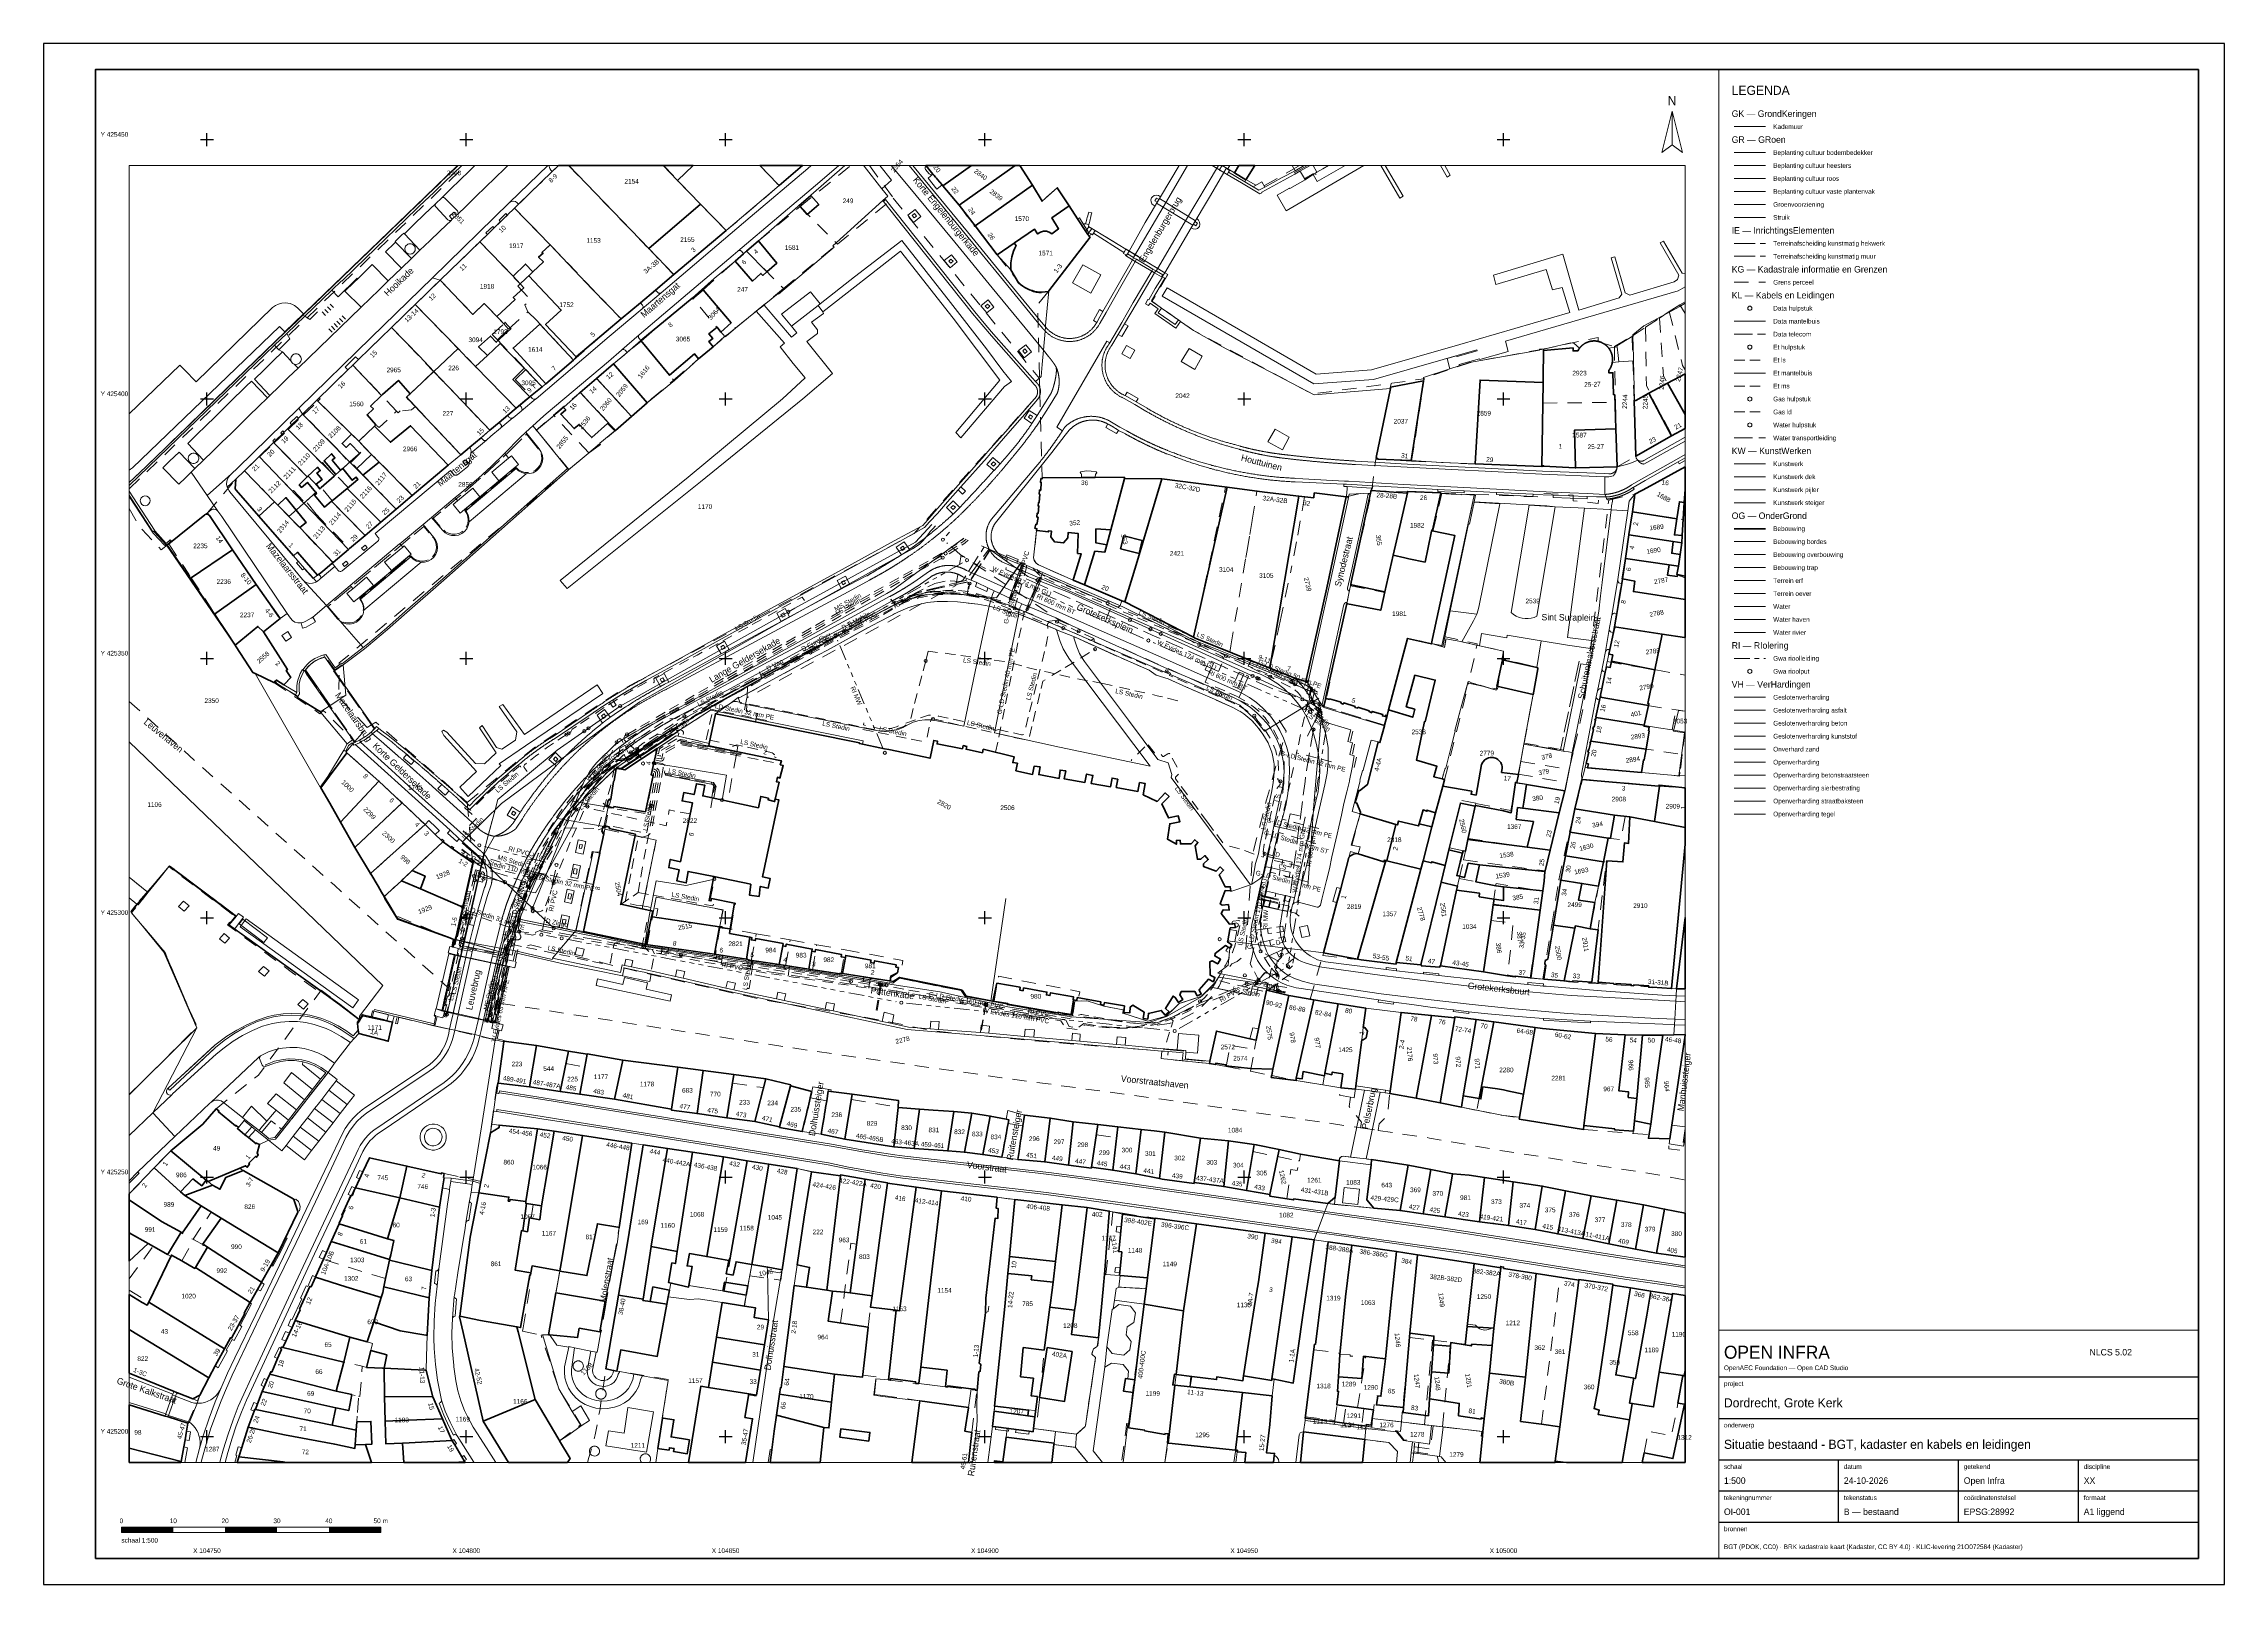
# Model space of a CAD drawing. Header units: metres. Extents: x 104718 to 105139, y 425172 to 425468.
import ezdxf
from ezdxf.enums import TextEntityAlignment as Align

# ---------------------------------------------------------------- set-up
doc = ezdxf.new("R2010")
doc.units = ezdxf.units.M
doc.header["$MEASUREMENT"] = 0
for name, pattern in [('IE-TERREINAFSCHEIDING_KUNSTMATIG-SO', [10, 4, 4, -2]), ('KG-PERCEEL-SO', [19, 5.5, -4, 5.5, -4]), ('KL-GAS_LD-SO', [13, 4, -2, 4, -3]), ('KL-LS-SO', [13, 4, -2, 4, -3]), ('KL-MS-SO', [13, 4, -2, 4, -3]), ('KL-TELECOM-SO', [9, 7, -2]), ('KL-WATER-SO', [9.5, 7, -2.5]), ('RI-GWA-SO', [18.45, 6, -1.8, 1.75, -1.8, 1.75, -1.8, 1.75, -1.8])]:
    doc.linetypes.add(name, pattern=pattern)
for name, color, linetype, lineweight in [('B-OI-KL-DATA_HULPSTUK-S', 90, 'Continuous', 18), ('B-OI-KL-DATA_MANTELBUIS-G', 90, 'Continuous', 18), ('B-OI-KL-DATA_TELECOM-G', 90, 'KL-TELECOM-SO', 18), ('B-OI-KL-DATA_TELECOM-T', 90, 'KL-TELECOM-SO', 18), ('B-OI-KL-ET_HULPSTUK-S', 10, 'Continuous', 18), ('B-OI-KL-ET_LS-G', 190, 'KL-LS-SO', 18), ('B-OI-KL-ET_LS-T', 190, 'KL-LS-SO', 18), ('B-OI-KL-ET_MANTELBUIS-G', 10, 'Continuous', 18), ('B-OI-KL-ET_MS-G', 130, 'KL-MS-SO', 18), ('B-OI-KL-ET_MS-T', 130, 'KL-MS-SO', 18), ('B-OI-KL-GAS_HULPSTUK-S', 30, 'Continuous', 18), ('B-OI-KL-GAS_LD-G', 50, 'KL-GAS_LD-SO', 18), ('B-OI-KL-GAS_LD-T', 50, 'KL-GAS_LD-SO', 18), ('B-OI-KL-WATER_HULPSTUK-S', 170, 'Continuous', 18), ('B-OI-KL-WATER_TRANSPORTLEIDING-G', 170, 'KL-WATER-SO', 18), ('B-OI-KL-WATER_TRANSPORTLEIDING-T', 170, 'KL-WATER-SO', 18), ('B-OI-RI-GWA_RIOOLLEIDING-G', 30, 'RI-GWA-SO', 18), ('B-OI-RI-GWA_RIOOLLEIDING-T', 30, 'RI-GWA-SO', 18), ('B-OI-RI-GWA_RIOOLPUT-S', 30, 'Continuous', 18), ('B-XX-AL-COORDINAATPUNT-G', 7, 'Continuous', 25), ('B-XX-AL-COORDINAATPUNT-T', 7, 'Continuous', 25), ('B-XX-AL-LEGENDA-T', 7, 'Continuous', 18), ('B-XX-AL-ORIENTATIE-G', 7, 'Continuous', 18), ('B-XX-AL-ORIENTATIE-S', 7, 'Continuous', 18), ('B-XX-AL-ORIENTATIE-T', 7, 'Continuous', 18), ('B-XX-AL-TEKENBLAD_DEELKADER-G', 7, 'Continuous', 18), ('B-XX-AL-TEKENBLAD_KADER-G', 7, 'Continuous', 70), ('B-XX-AL-TEKENBLAD_KADER_AFSNIJMARKERING-G', 7, 'Continuous', 25), ('B-XX-AL-TEKENBLAD_SCHAALBALK-G', 7, 'Continuous', 18), ('B-XX-AL-TEKENBLAD_SCHAALBALK-T', 7, 'Continuous', 18), ('B-XX-AL-TEKENBLAD_TITELBLOK-G', 7, 'Continuous', 25), ('B-XX-AL-TEKENBLAD_TITELBLOK-T', 7, 'Continuous', 25), ('B-XX-GK-KADEMUUR-G', 150, 'Continuous', 18), ('B-XX-GR-BEPLANTING_CULTUUR_BODEMBEDEKKER-G', 90, 'Continuous', 18), ('B-XX-GR-BEPLANTING_CULTUUR_HEESTERS-G', 90, 'Continuous', 18), ('B-XX-GR-BEPLANTING_CULTUUR_ROOS-G', 90, 'Continuous', 18), ('B-XX-GR-BEPLANTING_CULTUUR_VASTE PLANTENVAK-G', 90, 'Continuous', 18), ('B-XX-GR-GROENVOORZIENING-G', 80, 'Continuous', 18), ('B-XX-GR-STRUIK-G', 90, 'Continuous', 13), ('B-XX-IE-TERREINAFSCHEIDING_KUNSTMATIG_HEKWERK-G', 20, 'IE-TERREINAFSCHEIDING_KUNSTMATIG-SO', 18), ('B-XX-IE-TERREINAFSCHEIDING_KUNSTMATIG_MUUR-G', 90, 'IE-TERREINAFSCHEIDING_KUNSTMATIG-SO', 18), ('B-XX-KG-GRENS_PERCEEL-G', 150, 'KG-PERCEEL-SO', 18), ('B-XX-KG-GRENS_PERCEEL-T', 150, 'KG-PERCEEL-SO', 18), ('B-XX-KW-KUNSTWERK-G', 170, 'Continuous', 18), ('B-XX-KW-KUNSTWERK_DEK-G', 170, 'Continuous', 18), ('B-XX-KW-KUNSTWERK_PIJLER-G', 170, 'Continuous', 18), ('B-XX-KW-KUNSTWERK_STEIGER-G', 170, 'Continuous', 18), ('B-XX-OG-BEBOUWING-G', 7, 'Continuous', 35), ('B-XX-OG-BEBOUWING_BORDES-G', 7, 'Continuous', 18), ('B-XX-OG-BEBOUWING_HUISNUMMER-T', 7, 'Continuous', 18), ('B-XX-OG-BEBOUWING_OVERBOUWING-G', 7, 'Continuous', 18), ('B-XX-OG-BEBOUWING_STRAATNAAM-T', 7, 'Continuous', 18), ('B-XX-OG-BEBOUWING_TRAP-G', 7, 'Continuous', 18), ('B-XX-OG-TERREIN_ERF-G', 7, 'Continuous', 18), ('B-XX-OG-TERREIN_OEVER-G', 7, 'Continuous', 18), ('B-XX-OG-WATER-G', 130, 'Continuous', 18), ('B-XX-OG-WATER_HAVEN-G', 170, 'Continuous', 18), ('B-XX-OG-WATER_RIVIER-G', 130, 'Continuous', 18), ('B-XX-VH-GESLOTENVERHARDING-G', 10, 'Continuous', 18), ('B-XX-VH-GESLOTENVERHARDING_ASFALT-G', 10, 'Continuous', 18), ('B-XX-VH-GESLOTENVERHARDING_BETON-G', 10, 'Continuous', 18), ('B-XX-VH-GESLOTENVERHARDING_KUNSTSTOF-G', 10, 'Continuous', 18), ('B-XX-VH-ONVERHARD_ZAND-G', 210, 'Continuous', 18), ('B-XX-VH-OPENVERHARDING-G', 90, 'Continuous', 18), ('B-XX-VH-OPENVERHARDING_BETONSTRAATSTEEN-G', 90, 'Continuous', 18), ('B-XX-VH-OPENVERHARDING_SIERBESTRATING-G', 90, 'Continuous', 18), ('B-XX-VH-OPENVERHARDING_STRAATBAKSTEEN-G', 90, 'Continuous', 18), ('B-XX-VH-OPENVERHARDING_TEGEL-G', 90, 'Continuous', 18)]:
    doc.layers.add(name, color=color, linetype=linetype, lineweight=lineweight)

msp = doc.modelspace()

# ---------------------------------------------------------------- linework, layer by layer
at = {"layer": 'B-OI-KL-DATA_HULPSTUK-S'}
for centre, radius in [((105047.5, 425417.5), 0.4), ((104910.14, 425365.08), 0.3), ((104862.1, 425358.96), 0.3), ((104862.1, 425358.96), 0.3), ((104927.98, 425357.39), 0.3), ((104931.93, 425355.62), 0.3), ((104933.91, 425354.73), 0.3), ((104951.61, 425346.61), 0.3), ((104952.52, 425346.19), 0.3), ((104952.79, 425346.07), 0.3), ((104959.17, 425345.52), 0.3), ((104959.17, 425345.52), 0.3), ((104959.78, 425345), 0.3), ((104829.68, 425340.81), 0.3), ((104829.68, 425340.81), 0.3), ((104822.75, 425335.96), 0.3), ((104823.56, 425336.53), 0.3), ((104836.16, 425329.8), 0.3), ((104849.32, 425322.69), 0.3), ((104803.17, 425310.92), 0.3), ((104803.17, 425310.92), 0.3), ((104803.17, 425310.92), 0.3), ((104802.51, 425308.02), 0.3), ((104802.51, 425308.02), 0.3), ((104802.51, 425308.02), 0.3), ((104802.64, 425308.61), 0.3), ((104802.64, 425308.61), 0.3), ((104802.64, 425308.61), 0.3), ((104807.45, 425306.87), 0.3), ((104807.45, 425306.87), 0.3), ((104807.45, 425306.87), 0.3), ((104847.84, 425307.45), 0.3), ((104812.76, 425301.85), 0.3), ((104812.76, 425301.85), 0.3), ((104812.76, 425301.85), 0.3), ((104816.85, 425297.97), 0.3), ((104816.85, 425297.97), 0.3), ((104816.85, 425297.97), 0.3), ((104834.35, 425294.46), 0.3), ((104834.35, 425294.46), 0.3), ((104834.35, 425294.46), 0.3), ((104796.25, 425281.36), 0.3)]:
    msp.add_circle(centre, radius, dxfattribs=at)
at = {"layer": 'B-OI-KL-DATA_MANTELBUIS-G', "ltscale": 0.5, "flags": 128}
for points in [[(105044.5, 425415), (105050.5, 425415)], [(104799.24, 425314.63), (104804.63, 425319.9), (104805.54, 425320.8), (104806.81, 425322.05), (104826.88, 425336.93), (104833.47, 425341.63), (104860.36, 425356.88), (104879.85, 425367.68), (104886.06, 425371.12), (104886.73, 425371.56), (104887.37, 425372.04), (104887.96, 425372.58), (104888.51, 425373.16), (104889.01, 425373.79), (104889.46, 425374.45), (104889.97, 425375), (104890.45, 425375.52)], [(104889.74, 425375.83), (104886.63, 425372.39), (104863.37, 425359.67), (104862.1, 425358.96)], [(104812.76, 425301.85), (104815.59, 425308.8), (104822.61, 425326.1), (104823.15, 425327.13), (104823.76, 425328.12), (104824.45, 425329.06), (104825.2, 425329.94), (104828.64, 425333.31), (104829.36, 425333.83), (104831.12, 425334.98), (104840.75, 425340.34), (104852.76, 425346.92), (104881.06, 425362.51), (104882.32, 425363.22), (104895.92, 425373.18)], [(104899.33, 425371.72), (104900.98, 425371), (104906.94, 425368.4), (104916.6, 425364.18), (104918.8, 425363.25), (104926.62, 425359.95), (104939.84, 425353.37), (104940.24, 425353.17), (104954.65, 425347.38), (104959.78, 425345), (104961.59, 425344.15), (104964.21, 425343.1)], [(104900.96, 425371.02), (104900.98, 425371), (104901.12, 425370.86), (104906.17, 425367.3), (104908.3, 425365.8), (104916.14, 425362.75), (104926.21, 425358.19), (104939.29, 425352.31), (104961.15, 425342.2), (104963.07, 425341.22), (104964.9, 425340.1)], [(104906.97, 425368.44), (104906.94, 425368.4), (104906.17, 425367.3), (104902.22, 425361.65), (104892.71, 425362.61), (104891.59, 425362.75), (104890.46, 425362.8), (104889.33, 425362.74), (104888.21, 425362.58), (104887.11, 425362.33), (104886.03, 425361.98), (104884.99, 425361.54), (104879.01, 425358.45), (104839.67, 425336.35), (104828.03, 425328.9), (104823.01, 425323.59), (104820.31, 425317.24), (104815.59, 425308.8), (104813.34, 425304.79), (104811.19, 425305.22), (104807.76, 425306.58), (104806.41, 425307.11), (104802.64, 425308.61), (104802.64, 425308.61)], [(104906.97, 425368.44), (104902.22, 425361.65)], [(104906.97, 425368.44), (104902.22, 425361.65)], [(104906.97, 425368.44), (104902.22, 425361.65)], [(104955.92, 425337.19), (104953.9, 425335.95), (104952.85, 425337.34), (104951.84, 425338.45), (104949.13, 425341), (104939.62, 425345.23), (104905.19, 425360.06), (104900.81, 425361.6), (104898.82, 425361.94), (104894.86, 425362.37), (104892.82, 425362.47), (104890.76, 425362.46), (104888.65, 425362.25), (104884.63, 425361.18), (104882.66, 425360.36), (104879.12, 425358.51)], [(104862.1, 425358.96), (104829.68, 425340.81)], [(104879.12, 425358.51), (104849.06, 425341.82)], [(104952.2, 425348.75), (104939.98, 425353.64), (104932.35, 425357.57)], [(104961.66, 425344.97), (104952.2, 425348.75)], [(104958.95, 425346.17), (104959.17, 425345.52)], [(104959.17, 425345.52), (104959.78, 425345)], [(104964.11, 425343.5), (104961.66, 425344.97)], [(104796.14, 425280.85), (104796.57, 425282.69), (104798.8, 425292.26), (104799.43, 425295.02), (104802.71, 425309.53), (104803.06, 425311.02), (104803.96, 425314.87), (104805.54, 425320.8), (104806.07, 425322.8), (104817.51, 425332.28), (104829.68, 425340.81)], [(104849.06, 425341.82), (104843.91, 425338.79), (104838.83, 425335.62), (104833.84, 425332.32), (104829.03, 425328.96)], [(104848.45, 425339.75), (104847.08, 425340.03), (104835.86, 425332.78), (104829.89, 425328.82), (104829.03, 425328.96)], [(104961.89, 425340.82), (104955.92, 425337.19)], [(104961.89, 425340.82), (104955.92, 425337.19)], [(104964.38, 425342.35), (104961.89, 425340.82)], [(104964.75, 425340.74), (104964.56, 425339.85)], [(104848.34, 425339.25), (104848.45, 425339.75)], [(104876.42, 425333.46), (104876.55, 425334.09), (104848.45, 425339.75)], [(104962.18, 425334.99), (104964.56, 425339.85)], [(104962.25, 425306.06), (104962.83, 425313.58), (104963.52, 425322.6), (104964.98, 425339.75)], [(104964.56, 425339.85), (104964.98, 425339.77)], [(104829.03, 425328.96), (104822.18, 425322.47)], [(104836.16, 425329.8), (104850.18, 425327.48), (104849.32, 425322.69)], [(104818.58, 425318.96), (104817.51, 425316.41)], [(104822.18, 425322.47), (104818.58, 425318.96)], [(104822.18, 425322.47), (104818.58, 425318.96)], [(104803.96, 425314.87), (104804.99, 425318.73)], [(104803.96, 425314.87), (104804.99, 425318.73)], [(104803.96, 425314.87), (104804.99, 425318.73)], [(104817.51, 425316.41), (104816.79, 425315.84), (104816, 425314.47), (104811.48, 425304.87), (104810.85, 425302.14), (104810.91, 425301.26)], [(104817.51, 425316.41), (104816.63, 425314.34), (104815.04, 425310.98), (104810.91, 425301.26)], [(104799.08, 425312.27), (104801.41, 425310.63), (104800.98, 425308.76)], [(104799.23, 425314.43), (104802.16, 425311.87), (104803.06, 425311.02), (104803.17, 425310.92)], [(104802.64, 425308.61), (104802.64, 425308.61), (104803, 425310.16), (104803.17, 425310.92)], [(104803.17, 425310.92), (104807.45, 425306.87)], [(104796.12, 425280.86), (104796.57, 425282.69), (104799.65, 425295.43), (104802.51, 425308.02)], [(104800.98, 425308.76), (104799.63, 425302.78)], [(104800.98, 425308.76), (104800.84, 425308.79)], [(104802.51, 425308.02), (104802.64, 425308.61)], [(104802.51, 425308.02), (104806.41, 425307.11), (104807.45, 425306.87)], [(104802.64, 425308.61), (104811.19, 425305.22)], [(104802.64, 425308.61), (104811.19, 425305.22)], [(104807.45, 425306.87), (104807.76, 425306.58), (104812.76, 425301.85)], [(104834.35, 425294.46), (104835.24, 425300.29), (104836.63, 425307.09), (104842.33, 425306.22), (104847.84, 425307.45)], [(104799.63, 425302.78), (104798.2, 425296.45)], [(104799.63, 425302.78), (104799.48, 425302.81)], [(104904.04, 425303.68), (104901.14, 425283.93)], [(104803.6, 425279.89), (104806.11, 425291.18), (104807.2, 425295.31), (104807.43, 425295.71), (104807.68, 425296.08), (104807.96, 425296.43), (104808.27, 425296.77), (104808.61, 425297.07), (104809.26, 425299.49), (104816.85, 425297.97)], [(104810.28, 425299.71), (104809.41, 425297.06)], [(104810.91, 425301.26), (104810.28, 425299.71)], [(104824.37, 425296.79), (104810.28, 425299.71)], [(104812.76, 425301.85), (104816.85, 425297.97)], [(104816.85, 425297.97), (104822.47, 425296.84), (104834.35, 425294.46)], [(104798.04, 425295.78), (104797.83, 425294.82), (104797.6, 425294.87)], [(104798.2, 425296.45), (104798.04, 425295.78)], [(104800.55, 425295.08), (104798.04, 425295.78)], [(104798.2, 425296.45), (104798.05, 425296.49)], [(104807.62, 425293.13), (104800.55, 425295.08)], [(104807.62, 425293.13), (104800.55, 425295.08)], [(104809.41, 425297.06), (104809.55, 425296.18), (104808.83, 425292.8), (104808.08, 425293)], [(104809.41, 425297.06), (104808.08, 425293)], [(104824.37, 425296.79), (104824.41, 425296.96)], [(104840.88, 425293.67), (104834.58, 425294.58), (104824.37, 425296.79)], [(104834.35, 425294.46), (104834.8, 425294.37), (104861.5, 425290.3), (104891.33, 425285.71), (104904.42, 425282.84), (104916.73, 425280.89), (104931.6, 425279.8), (104935.04, 425280.94), (104941.52, 425284.64), (104944.41, 425287.49), (104945.06, 425288.57), (104954.51, 425287.14), (104958.22, 425286.58)], [(104840.88, 425293.67), (104840.93, 425293.97)], [(104808.08, 425293), (104807.14, 425288.9)], [(104808.08, 425293), (104807.62, 425293.13)], [(104850.35, 425292.29), (104840.88, 425293.67)], [(104850.35, 425292.29), (104850.39, 425292.59)], [(104854.92, 425291.48), (104853.98, 425291.63), (104853.99, 425291.74), (104850.35, 425292.29)], [(104854.92, 425291.48), (104854.97, 425291.78)], [(104856.67, 425291.22), (104854.92, 425291.48)], [(104861.27, 425290.53), (104856.67, 425291.22)], [(104861.27, 425290.53), (104861.32, 425290.82)], [(104862.54, 425290.34), (104861.27, 425290.53)], [(104866.81, 425289.69), (104862.54, 425290.34)], [(104866.81, 425289.69), (104866.86, 425289.99)], [(104872.4, 425288.85), (104866.81, 425289.69)], [(104807.14, 425288.9), (104805.45, 425281.65)], [(104878.03, 425288.01), (104872.58, 425288.91), (104872.56, 425288.83), (104872.4, 425288.85)], [(104901.14, 425283.93), (104896.18, 425284.82), (104895.42, 425285.95), (104883.51, 425288.35), (104882.26, 425287.42), (104881.69, 425287.53), (104881.67, 425287.41), (104878.03, 425288.01)], [(104878.03, 425288.01), (104878.09, 425288.35)], [(104952.67, 425286.65), (104951.61, 425286.87), (104951.23, 425285), (104943.65, 425286.64), (104941.85, 425284.88), (104937.47, 425283.44), (104934.98, 425281.02), (104931.4, 425280.07), (104926.59, 425281.6), (104926.64, 425282.22), (104922.92, 425282.98), (104919.73, 425283.96), (104917.36, 425283.95), (104916.91, 425281.18), (104914.22, 425281.65), (104914.2, 425281.54), (104904.39, 425283.24), (104904.27, 425283.26), (104904.29, 425283.37), (104901.14, 425283.93)], [(104952.67, 425286.65), (104952.37, 425285.18)], [(104952.67, 425286.65), (104956.3, 425285.94)], [(104956.3, 425285.94), (104956.23, 425285.57)], [(104956.3, 425285.94), (104957.92, 425285.63)], [(104805.03, 425279.86), (104805.48, 425280), (104805.74, 425281.17), (104805.45, 425281.65)], [(104805.45, 425281.65), (104805.03, 425279.86)], [(104805.03, 425279.86), (104805, 425279.71)]]:
    msp.add_lwpolyline(points, dxfattribs=at)
at = {"layer": 'B-OI-KL-DATA_TELECOM-G', "ltscale": 0.5, "flags": 128}
for points in [[(105044.5, 425412.5), (105050.5, 425412.5)], [(104803.97, 425279.84), (104806.49, 425291.07), (104807.32, 425293.83), (104808.78, 425296.25), (104809.54, 425299.97), (104818.8, 425318.83), (104821.33, 425323.99), (104828.08, 425329.1), (104839.11, 425335.4), (104845.31, 425339.89), (104848.66, 425342.26), (104863.96, 425350.36), (104887.03, 425362.66), (104897.07, 425364.83), (104901.01, 425371)], [(104804.01, 425279.84), (104806.5, 425291.1), (104807.3, 425293.8), (104808.8, 425296.2), (104809.5, 425300), (104818.8, 425318.8), (104821.3, 425324), (104828.1, 425329.1), (104839.1, 425335.4), (104845.3, 425339.9), (104848.7, 425342.3), (104887, 425362.7), (104896.3, 425365), (104900.8, 425371.09)], [(104804.01, 425279.84), (104806.5, 425291.1), (104807.3, 425293.8), (104808.8, 425296.2), (104809.5, 425300), (104818.8, 425318.8), (104821.3, 425324), (104828.1, 425329.1), (104839.1, 425335.4), (104848.7, 425342.3), (104887, 425362.7), (104896.3, 425365), (104900.8, 425371.09)], [(104804.01, 425279.84), (104806.5, 425291.1), (104807.3, 425293.8), (104808.8, 425296.2), (104809.5, 425300), (104818.8, 425318.8), (104821.3, 425324), (104828.1, 425329.1), (104839.1, 425335.4), (104845.3, 425339.9), (104848.7, 425342.3), (104864, 425350.4), (104887, 425362.7), (104896.3, 425365), (104900.8, 425371.09)], [(104804.01, 425279.84), (104806.5, 425291.1), (104807.3, 425293.8), (104808.8, 425296.2), (104809.5, 425300), (104818.8, 425318.8), (104821.3, 425324), (104828.1, 425329.1), (104839.1, 425335.4), (104848.7, 425342.3), (104887, 425362.7), (104896.3, 425365), (104900.8, 425371.09)], [(104804.01, 425279.84), (104806.5, 425291.1), (104807.3, 425293.8), (104808.8, 425296.2), (104809.5, 425300), (104818.8, 425318.8), (104821.3, 425324), (104828.1, 425329.1), (104839.1, 425335.4), (104845.3, 425339.9), (104848.7, 425342.3), (104887, 425362.7), (104896.3, 425365), (104900.8, 425371.09)], [(104804.01, 425279.84), (104806.5, 425291.1), (104807.3, 425293.8), (104808.8, 425296.2), (104809.5, 425300), (104818.8, 425318.8), (104821.3, 425324), (104828.1, 425329.1), (104839.1, 425335.4), (104845.3, 425339.9), (104848.7, 425342.3), (104887, 425362.7), (104896.3, 425365), (104900.8, 425371.09)], [(104804.01, 425279.84), (104806.5, 425291.1), (104807.3, 425293.8), (104808.8, 425296.2), (104809.5, 425300), (104818.8, 425318.8), (104821.3, 425324), (104828.1, 425329.1), (104839.1, 425335.4), (104845.3, 425339.9), (104848.7, 425342.3), (104864, 425350.4), (104887, 425362.7), (104897.1, 425364.8), (104901.05, 425370.98)], [(104804.18, 425279.81), (104805.36, 425284.85), (104807.82, 425293.82), (104809.06, 425296.35), (104810.51, 425301.27), (104813.02, 425308.39), (104817.82, 425317.66), (104822.44, 425323.78), (104824.53, 425326.02), (104831.18, 425331.11), (104842.74, 425338.79), (104851.73, 425343.72), (104867.99, 425352.37), (104872.6, 425354.9), (104886.84, 425362.72), (104890.36, 425364.46), (104892.8, 425364.99), (104895.12, 425364.84), (104895.55, 425364.92), (104895.84, 425365.16), (104899.86, 425371.49)], [(104804.18, 425279.81), (104805.36, 425284.85), (104807.82, 425293.82), (104809.06, 425296.35), (104810.51, 425301.27), (104813.02, 425308.39), (104817.82, 425317.66), (104822.44, 425323.78), (104824.53, 425326.02), (104831.18, 425331.11), (104842.74, 425338.79), (104851.73, 425343.72), (104867.99, 425352.37), (104872.6, 425354.9), (104886.84, 425362.72), (104890.36, 425364.46), (104892.8, 425364.99), (104895.12, 425364.84), (104895.55, 425364.92), (104895.84, 425365.16), (104899.86, 425371.49)], [(104942.67, 425345.85), (104943.36, 425347.4), (104942.45, 425347.81), (104943.19, 425349.45), (104944.1, 425349.04), (104943.36, 425347.4)], [(104949.19, 425342.93), (104949.59, 425343.81), (104948.68, 425344.23), (104949.92, 425346.96), (104949.01, 425347.37), (104947.77, 425344.64), (104948.68, 425344.23), (104949.92, 425346.96), (104950.83, 425346.54), (104949.59, 425343.81)], [(104962.99, 425344.43), (104962.78, 425343.44), (104962.8, 425342.88), (104964.27, 425340.13), (104965.05, 425339.47)], [(104962.99, 425344.43), (104962.78, 425343.44), (104962.8, 425342.88), (104964.27, 425340.13), (104965.05, 425339.47)], [(104964.97, 425339.78), (104964.32, 425340.27), (104963.95, 425340.57), (104963.63, 425340.92), (104963.36, 425341.31), (104963.16, 425341.72), (104963.01, 425342.16), (104962.93, 425342.61), (104962.92, 425343.06), (104962.98, 425343.5), (104963.16, 425344.36)], [(104797.6, 425294.87), (104797.83, 425294.82), (104798.04, 425295.78), (104800.55, 425295.08), (104807.62, 425293.13), (104808.08, 425293), (104809.41, 425297.06), (104810.28, 425299.71), (104810.91, 425301.26), (104815.04, 425310.98), (104816.63, 425314.34), (104817.51, 425316.41), (104818.58, 425318.96), (104822.18, 425322.47), (104829.03, 425328.96), (104829.89, 425328.82), (104835.86, 425332.78), (104847.08, 425340.03), (104848.45, 425339.75), (104848.34, 425339.25)], [(104797.6, 425294.87), (104797.83, 425294.82), (104798.04, 425295.78), (104800.55, 425295.08), (104807.62, 425293.13), (104808.08, 425293), (104809.41, 425297.06), (104810.28, 425299.71), (104810.91, 425301.26), (104815.04, 425310.98), (104816.63, 425314.34), (104817.51, 425316.41), (104818.58, 425318.96), (104822.18, 425322.47), (104829.03, 425328.96), (104829.89, 425328.82), (104835.86, 425332.78), (104847.08, 425340.03), (104848.45, 425339.75), (104848.34, 425339.25)], [(104964.75, 425340.74), (104964.56, 425339.85), (104964.98, 425339.77)], [(104964.75, 425340.74), (104964.56, 425339.85), (104964.98, 425339.77)], [(104964.98, 425339.77), (104964.56, 425339.85), (104964.75, 425340.74)], [(104964.75, 425340.74), (104964.56, 425339.85), (104964.98, 425339.77)], [(104964.75, 425340.74), (104964.56, 425339.85), (104964.98, 425339.77)], [(104964.75, 425340.74), (104964.56, 425339.85), (104964.98, 425339.77)], [(104964.75, 425340.74), (104964.56, 425339.85), (104964.98, 425339.77)], [(104964.75, 425340.74), (104964.56, 425339.85), (104964.98, 425339.77)], [(104964.75, 425340.74), (104964.56, 425339.85), (104964.98, 425339.77)], [(104956.34, 425317.55), (104958.18, 425317.13), (104958.52, 425318.59), (104961.44, 425317.92), (104961.78, 425319.38), (104958.85, 425320.05), (104958.52, 425318.59), (104961.44, 425317.92), (104961.11, 425316.46), (104958.18, 425317.13)], [(104799.08, 425312.27), (104801.41, 425310.63), (104800.98, 425308.76), (104799.63, 425302.78), (104798.2, 425296.45), (104798.04, 425295.78), (104797.83, 425294.82), (104797.6, 425294.87)], [(104799.08, 425312.27), (104801.41, 425310.63), (104800.98, 425308.76), (104799.63, 425302.78), (104798.2, 425296.45), (104798.04, 425295.78), (104797.83, 425294.82), (104797.6, 425294.87)], [(104799.08, 425312.27), (104801.41, 425310.63), (104800.98, 425308.76), (104799.63, 425302.78), (104798.2, 425296.45), (104798.04, 425295.78), (104797.83, 425294.82), (104797.6, 425294.87)], [(104955.07, 425311.68), (104957.47, 425311.14), (104957.24, 425310.16), (104959, 425309.76), (104959.22, 425310.74), (104957.47, 425311.14)], [(104797.6, 425294.87), (104797.83, 425294.82), (104798.04, 425295.78), (104798.2, 425296.45), (104799.63, 425302.78), (104800.98, 425308.76), (104800.84, 425308.79)], [(104797.6, 425294.87), (104797.83, 425294.82), (104798.04, 425295.78), (104798.2, 425296.45), (104799.63, 425302.78), (104800.98, 425308.76), (104800.84, 425308.79)], [(104954.64, 425309.73), (104956.93, 425309.21), (104956.71, 425308.23), (104958.66, 425307.79), (104958.88, 425308.76), (104956.93, 425309.21)], [(104953.26, 425303.45), (104953.3, 425303.65), (104956.93, 425302.82), (104956.89, 425302.63), (104958.64, 425302.23), (104958.42, 425301.25), (104956.67, 425301.65), (104956.89, 425302.63)], [(104953.26, 425303.45), (104953.28, 425303.55), (104955.06, 425303.15), (104955.04, 425303.05), (104956.79, 425302.65), (104956.57, 425301.67), (104954.81, 425302.07), (104955.04, 425303.05)], [(104953.26, 425303.45), (104953.96, 425303.29), (104953.74, 425302.32), (104954.72, 425302.1), (104954.94, 425303.07), (104953.96, 425303.29)], [(104953.42, 425304.29), (104953.37, 425304.09), (104957.71, 425303.11), (104957.75, 425303.3), (104958.73, 425303.08), (104958.95, 425304.05), (104957.97, 425304.28), (104957.75, 425303.3)], [(104953.42, 425304.29), (104953.39, 425304.19), (104955.88, 425303.63), (104955.9, 425303.72), (104957.65, 425303.32), (104957.87, 425304.3), (104956.12, 425304.7), (104955.9, 425303.72)], [(104953.42, 425304.29), (104954.05, 425304.15), (104954.27, 425305.12), (104956.02, 425304.72), (104955.8, 425303.75), (104954.05, 425304.15)], [(104797.6, 425294.87), (104797.83, 425294.82), (104798.04, 425295.78), (104800.55, 425295.08), (104807.62, 425293.13), (104808.08, 425293), (104809.41, 425297.06), (104810.28, 425299.71), (104824.37, 425296.79), (104834.58, 425294.58), (104840.88, 425293.67), (104850.35, 425292.29), (104853.99, 425291.74), (104853.98, 425291.63), (104854.92, 425291.48), (104856.67, 425291.22), (104861.27, 425290.53), (104861.32, 425290.82)], [(104797.6, 425294.87), (104797.83, 425294.82), (104798.04, 425295.78), (104800.55, 425295.08), (104807.62, 425293.13), (104808.08, 425293), (104809.41, 425297.06), (104810.28, 425299.71), (104824.37, 425296.79), (104834.58, 425294.58), (104840.88, 425293.67), (104850.35, 425292.29), (104853.99, 425291.74), (104853.98, 425291.63), (104854.92, 425291.48), (104854.97, 425291.78)], [(104878.09, 425288.35), (104878.03, 425288.01), (104872.58, 425288.91), (104872.56, 425288.83), (104872.4, 425288.85), (104866.81, 425289.69), (104862.54, 425290.34), (104861.27, 425290.53), (104856.67, 425291.22), (104854.92, 425291.48), (104853.98, 425291.63), (104853.99, 425291.74), (104850.35, 425292.29), (104840.88, 425293.67), (104834.58, 425294.58), (104824.37, 425296.79), (104810.28, 425299.71), (104809.41, 425297.06), (104808.08, 425293), (104807.62, 425293.13), (104800.55, 425295.08), (104798.04, 425295.78), (104797.83, 425294.82), (104797.6, 425294.87)], [(104797.6, 425294.87), (104797.83, 425294.82), (104798.04, 425295.78), (104800.55, 425295.08), (104807.62, 425293.13), (104808.08, 425293), (104809.41, 425297.06), (104810.28, 425299.71), (104824.37, 425296.79), (104834.58, 425294.58), (104840.88, 425293.67), (104850.35, 425292.29), (104853.99, 425291.74), (104853.98, 425291.63), (104854.92, 425291.48), (104856.67, 425291.22), (104861.27, 425290.53), (104862.54, 425290.34), (104866.81, 425289.69), (104866.86, 425289.99)], [(104797.6, 425294.87), (104797.83, 425294.82), (104798.04, 425295.78), (104800.55, 425295.08), (104807.62, 425293.13), (104808.08, 425293), (104809.41, 425297.06), (104810.28, 425299.71), (104824.37, 425296.79), (104834.58, 425294.58), (104840.88, 425293.67), (104850.35, 425292.29), (104850.39, 425292.59)], [(104797.6, 425294.87), (104797.83, 425294.82), (104798.04, 425295.78), (104800.55, 425295.08), (104807.62, 425293.13), (104808.08, 425293), (104809.41, 425297.06), (104810.28, 425299.71), (104824.37, 425296.79), (104824.41, 425296.96)], [(104797.6, 425294.87), (104797.83, 425294.82), (104798.04, 425295.78), (104800.55, 425295.08), (104807.62, 425293.13), (104808.08, 425293), (104809.41, 425297.06), (104810.28, 425299.71), (104824.37, 425296.79), (104834.58, 425294.58), (104840.88, 425293.67), (104840.93, 425293.97)], [(104952.37, 425285.18), (104952.67, 425286.65), (104951.61, 425286.87), (104951.23, 425285), (104943.65, 425286.64), (104941.85, 425284.88), (104937.47, 425283.44), (104934.98, 425281.02), (104931.4, 425280.07), (104926.59, 425281.6), (104926.64, 425282.22), (104922.92, 425282.98), (104919.73, 425283.96), (104917.36, 425283.95), (104916.91, 425281.18), (104914.22, 425281.65), (104914.2, 425281.54), (104904.39, 425283.24), (104904.27, 425283.26), (104904.29, 425283.37), (104901.14, 425283.93), (104896.18, 425284.82), (104895.42, 425285.95), (104883.51, 425288.35), (104882.26, 425287.42), (104881.69, 425287.53), (104881.67, 425287.41), (104878.03, 425288.01), (104872.58, 425288.91), (104872.56, 425288.83), (104872.4, 425288.85), (104866.81, 425289.69), (104862.54, 425290.34), (104861.27, 425290.53), (104856.67, 425291.22), (104854.92, 425291.48), (104853.98, 425291.63), (104853.99, 425291.74), (104850.35, 425292.29), (104840.88, 425293.67), (104834.58, 425294.58), (104824.37, 425296.79), (104810.28, 425299.71), (104809.41, 425297.06), (104808.08, 425293), (104807.62, 425293.13), (104800.55, 425295.08), (104798.04, 425295.78), (104797.83, 425294.82), (104797.6, 425294.87)], [(104952.7, 425297.7), (104954.47, 425297.94), (104954.61, 425296.95), (104957.58, 425297.36), (104957.44, 425298.35), (104954.47, 425297.94)], [(104797.6, 425294.87), (104797.83, 425294.82), (104798.04, 425295.78), (104798.2, 425296.45), (104798.05, 425296.49)], [(104797.6, 425294.87), (104797.83, 425294.82), (104798.04, 425295.78), (104798.2, 425296.45), (104798.05, 425296.49)], [(104797.6, 425294.87), (104797.83, 425294.82), (104798.04, 425295.78), (104798.2, 425296.45), (104798.05, 425296.49)], [(104953.17, 425295.2), (104954.87, 425295.64), (104955.12, 425294.67), (104958.03, 425295.42), (104957.78, 425296.39), (104954.87, 425295.64)], [(104954.35, 425292.46), (104956.31, 425293.34), (104956.72, 425292.43), (104958.55, 425293.25), (104958.14, 425294.17), (104956.31, 425293.34)], [(104959.32, 425290.7), (104958.72, 425290.18), (104958.07, 425290.94), (104959.59, 425292.24)], [(104959.62, 425292.27), (104959.59, 425292.24), (104959.61, 425292.22)], [(104952.37, 425285.18), (104952.67, 425286.65), (104956.3, 425285.94), (104957.92, 425285.63)], [(104952.37, 425285.18), (104952.67, 425286.65), (104956.3, 425285.94), (104957.92, 425285.63)], [(104952.37, 425285.18), (104952.67, 425286.65), (104956.3, 425285.94), (104957.92, 425285.63)], [(104952.37, 425285.18), (104952.67, 425286.65), (104956.3, 425285.94), (104957.92, 425285.63)], [(104952.37, 425285.18), (104952.67, 425286.65), (104956.3, 425285.94), (104957.92, 425285.63)], [(104952.37, 425285.18), (104952.67, 425286.65), (104956.3, 425285.94), (104957.92, 425285.63)], [(104952.37, 425285.18), (104952.67, 425286.65), (104956.3, 425285.94), (104957.92, 425285.63)], [(104952.37, 425285.18), (104952.67, 425286.65), (104956.3, 425285.94), (104957.92, 425285.63)], [(104952.37, 425285.18), (104952.67, 425286.65), (104956.3, 425285.94), (104957.92, 425285.63)], [(104952.37, 425285.18), (104952.67, 425286.65), (104956.3, 425285.94), (104957.92, 425285.63)], [(104952.37, 425285.18), (104952.67, 425286.65), (104956.3, 425285.94), (104957.92, 425285.63)], [(104952.37, 425285.18), (104952.67, 425286.65), (104956.3, 425285.94), (104957.92, 425285.63)], [(104952.37, 425285.18), (104952.67, 425286.65), (104956.3, 425285.94), (104957.92, 425285.63)], [(104952.37, 425285.18), (104952.67, 425286.65), (104956.3, 425285.94), (104957.92, 425285.63)], [(104952.37, 425285.18), (104952.67, 425286.65), (104956.3, 425285.94), (104957.92, 425285.63)], [(104952.37, 425285.18), (104952.67, 425286.65), (104956.3, 425285.94), (104957.92, 425285.63)], [(104952.37, 425285.18), (104952.67, 425286.65), (104956.3, 425285.94), (104957.92, 425285.63)], [(104952.37, 425285.18), (104952.67, 425286.65), (104956.3, 425285.94), (104956.23, 425285.57)], [(104952.37, 425285.18), (104952.67, 425286.65), (104956.3, 425285.94), (104957.92, 425285.63)], [(104952.37, 425285.18), (104952.67, 425286.65), (104956.3, 425285.94), (104957.92, 425285.63)], [(104952.37, 425285.18), (104952.67, 425286.65), (104956.3, 425285.94), (104957.92, 425285.63)], [(104952.37, 425285.18), (104952.67, 425286.65), (104956.3, 425285.94), (104957.92, 425285.63)], [(104952.37, 425285.18), (104952.67, 425286.65), (104956.3, 425285.94), (104957.92, 425285.63)], [(104952.37, 425285.18), (104952.67, 425286.65), (104956.3, 425285.94), (104957.92, 425285.63)], [(104952.37, 425285.18), (104952.67, 425286.65), (104956.3, 425285.94), (104957.92, 425285.63)], [(104952.37, 425285.18), (104952.67, 425286.65), (104956.3, 425285.94), (104957.92, 425285.63)], [(104952.37, 425285.18), (104952.67, 425286.65), (104956.3, 425285.94), (104957.92, 425285.63)], [(104952.37, 425285.18), (104952.67, 425286.65), (104956.3, 425285.94), (104957.92, 425285.63)], [(104957.92, 425285.63), (104956.3, 425285.94), (104952.67, 425286.65), (104952.37, 425285.18)]]:
    msp.add_lwpolyline(points, dxfattribs=at)
at = {"layer": 'B-OI-KL-ET_HULPSTUK-S'}
for centre, radius in [((105047.5, 425410), 0.4), ((104891.84, 425369.42), 0.3), ((104892.42, 425370.22), 0.3), ((104897.03, 425364.42), 0.3), ((104898.44, 425362.07), 0.3), ((104913.92, 425357.07), 0.3), ((104923.69, 425360.66), 0.3), ((104915.11, 425355.82), 0.3), ((104918.08, 425355.2), 0.3), ((104941.33, 425352.58), 0.3), ((104866.34, 425351.13), 0.3), ((104867.12, 425352.01), 0.3), ((104888.59, 425349.52), 0.3), ((104921.25, 425351.77), 0.3), ((104946.5, 425350.44), 0.3), ((104935.06, 425347.5), 0.3), ((104955, 425346.48), 0.3), ((104961.25, 425342.09), 0.3), ((104819.76, 425335.57), 0.3), ((104842.06, 425338.85), 0.3), ((104890, 425338.32), 0.3), ((104951.97, 425338.95), 0.3), ((104819.33, 425335.3), 0.3), ((104829, 425333.83), 0.3), ((104831, 425335.35), 0.3), ((104831.74, 425331.88), 0.3), ((104832.96, 425332.55), 0.3), ((104827.48, 425329.49), 0.3), ((104956.95, 425326.29), 0.3), ((104821.25, 425320.87), 0.3), ((104823.36, 425321.44), 0.3), ((104835.77, 425321.56), 0.3), ((104953.93, 425312.32), 0.3), ((104801.49, 425308.05), 0.3), ((104801.69, 425307.22), 0.3), ((104803.32, 425307.53), 0.3), ((104812.8, 425307.58), 0.3), ((104813.49, 425308.07), 0.3), ((104816.85, 425306.72), 0.3), ((104812.82, 425301.28), 0.3), ((104799.18, 425296.01), 0.3), ((104807.25, 425292.3), 0.3), ((104807.91, 425293.38), 0.3), ((104874.17, 425287.71), 0.3), ((104879.74, 425287.2), 0.3), ((104879.83, 425287.1), 0.3), ((104880.02, 425287.07), 0.3), ((104881.03, 425287), 0.3), ((104954.62, 425286.25), 0.3), ((104956.61, 425285.93), 0.3), ((104804.74, 425281.2), 0.3), ((104900.08, 425283.27), 0.3), ((104900.27, 425283.24), 0.3), ((104941.48, 425283.87), 0.3), ((104804.11, 425280.28), 0.3)]:
    msp.add_circle(centre, radius, dxfattribs=at)
at = {"layer": 'B-OI-KL-ET_LS-G', "ltscale": 0.5, "flags": 128}
for points in [[(105044.5, 425407.5), (105050.5, 425407.5)], [(104830.92, 425334.84), (104837.22, 425338.5), (104856, 425349.41), (104892.42, 425370.22), (104893.63, 425370.96), (104894.8, 425371.76), (104895.93, 425372.62), (104896.37, 425372.98)], [(104831.12, 425334.5), (104856.2, 425349.06), (104891.84, 425369.42), (104892.56, 425369.83), (104893.81, 425370.59), (104895.02, 425371.41), (104896.18, 425372.29), (104896.79, 425372.81)], [(104898.44, 425362.07), (104899.56, 425361.81), (104900.67, 425361.51), (104901.75, 425361.16), (104902.83, 425360.76), (104907.43, 425358.93), (104907.63, 425358.93), (104907.81, 425359), (104907.97, 425359.12), (104908.09, 425359.29), (104911.2, 425366.63)], [(104909.3, 425367.44), (104909.4, 425367.28), (104909.69, 425366.9), (104910.01, 425366.55), (104910.35, 425366.23), (104910.72, 425365.94), (104911.11, 425365.67), (104911.52, 425365.44), (104911.95, 425365.24), (104933.72, 425356.01), (104939.88, 425353.29), (104945.72, 425350.35), (104945.89, 425350.21), (104945.99, 425350.03), (104946.03, 425349.83), (104945.99, 425349.62), (104945.05, 425347.45)], [(104910.02, 425367.14), (104910.3, 425366.82), (104910.62, 425366.52), (104910.96, 425366.24), (104911.32, 425365.99), (104911.71, 425365.77), (104912.1, 425365.59), (104923.69, 425360.66), (104940.07, 425353.68), (104946.5, 425350.44), (104955, 425346.48), (104959.31, 425344.22), (104959.62, 425344.03), (104959.91, 425343.81), (104960.19, 425343.57), (104960.45, 425343.31), (104960.68, 425343.03), (104960.9, 425342.73), (104961.09, 425342.42), (104961.25, 425342.09), (104961.44, 425341.72), (104961.68, 425341.38), (104961.96, 425341.07), (104962.28, 425340.79), (104965.25, 425338.59)], [(104819.76, 425335.57), (104820.18, 425335.85), (104820.44, 425336.33), (104825.43, 425339.73), (104827.73, 425341.25), (104830.06, 425342.71), (104832.43, 425344.11), (104834.84, 425345.44), (104834.98, 425345.54), (104835.14, 425345.59), (104835.3, 425345.58), (104835.42, 425345.52), (104835.66, 425345.32), (104835.75, 425345.26), (104835.85, 425345.23), (104835.96, 425345.24), (104836.06, 425345.27), (104836.15, 425345.34), (104836.21, 425345.43), (104836.25, 425345.53), (104836.25, 425345.64), (104836.19, 425346.05), (104836.22, 425346.12), (104836.27, 425346.19), (104836.34, 425346.25), (104836.43, 425346.29), (104844.49, 425350.62), (104864.77, 425361.82), (104865.21, 425361.18)], [(104832.96, 425332.55), (104833.17, 425332.84), (104833.42, 425333.11), (104833.69, 425333.36), (104833.98, 425333.58), (104834.13, 425333.67), (104839.57, 425337.1), (104841.23, 425338.42), (104842.06, 425338.85), (104852.72, 425344.32), (104854.22, 425345.11), (104854.71, 425345.36), (104858.07, 425347.12), (104860.53, 425348.45), (104867.12, 425352.01), (104871.21, 425354.22), (104881.73, 425359.91), (104882.69, 425360.38), (104883.67, 425360.82), (104884.67, 425361.21), (104885.68, 425361.56), (104886.71, 425361.86), (104887.76, 425362.11), (104888.81, 425362.32), (104889.87, 425362.48), (104890.94, 425362.6), (104892.02, 425362.66), (104893.1, 425362.68), (104894.17, 425362.65), (104895.25, 425362.58), (104896.32, 425362.45), (104897.39, 425362.28), (104898.44, 425362.07)], [(104866.34, 425351.13), (104882.03, 425359.6), (104882.2, 425359.7), (104882.38, 425359.79), (104881.84, 425361.43), (104882.94, 425360.08), (104884.26, 425360.67), (104884.99, 425360.95), (104885.73, 425361.2), (104886.48, 425361.43), (104887.23, 425361.64), (104887.99, 425361.82), (104888.76, 425361.97), (104889.53, 425362.1), (104890.31, 425362.21), (104891.09, 425362.29), (104891.87, 425362.34), (104892.65, 425362.37), (104893.43, 425362.37), (104894.22, 425362.35), (104895, 425362.3), (104895.78, 425362.23), (104896.56, 425362.13), (104896.86, 425364.19)], [(104913.92, 425357.07), (104913.43, 425357.29), (104911.15, 425356.98), (104906.73, 425358.79), (104902.09, 425360.63), (104899.97, 425361.38), (104899.26, 425361.58), (104898.51, 425361.77), (104897.74, 425361.93), (104896.71, 425362.11), (104897.03, 425364.42)], [(104897.03, 425364.42), (104896.86, 425364.19)], [(104902.56, 425336.28), (104907.05, 425335.28), (104907.23, 425335.28), (104907.39, 425335.32), (104907.52, 425335.42), (104907.59, 425335.54), (104911.97, 425353.23), (104912.1, 425354.03), (104912.17, 425354.85), (104912.16, 425355.68), (104912.09, 425356.51), (104912.1, 425356.61), (104912.15, 425356.7), (104912.22, 425356.78), (104912.33, 425356.85), (104912.44, 425356.89), (104912.57, 425356.91), (104912.68, 425356.89), (104912.77, 425356.85), (104917.93, 425354.57), (104920.41, 425353.45), (104921.02, 425353.82)], [(104913.92, 425357.07), (104917.05, 425355.64), (104917.93, 425355.17)], [(104923.44, 425357.74), (104924.35, 425359.92)], [(104918.08, 425355.2), (104917.93, 425355.17)], [(104921.02, 425353.82), (104918.08, 425355.2)], [(104921.02, 425353.82), (104921.14, 425353.12), (104934.08, 425347.39), (104934.86, 425347.36)], [(104935.32, 425356.29), (104940.39, 425354.03), (104945.79, 425351.75), (104950.91, 425349.6), (104952.76, 425348.82)], [(104836.9, 425331.65), (104837.08, 425331.61), (104837.25, 425332.53), (104837.28, 425332.58), (104837.33, 425332.62), (104841.57, 425335.04), (104841.74, 425335.19), (104841.85, 425335.38), (104841.89, 425335.58), (104841.87, 425335.78), (104841.78, 425335.96), (104841.62, 425336.09), (104841.43, 425336.18), (104841.21, 425336.2), (104841.05, 425336.2), (104840.9, 425336.18), (104840.76, 425336.13), (104840.62, 425336.07), (104836.55, 425333.36), (104831.55, 425330.03), (104831.43, 425329.98), (104831.31, 425329.98), (104831.19, 425330.01), (104831.1, 425330.08), (104830.45, 425331.49), (104831.38, 425330.69), (104831.48, 425330.64), (104831.6, 425330.62), (104831.71, 425330.63), (104831.82, 425330.67), (104836.61, 425333.86), (104840.12, 425336.2), (104841.04, 425337.03), (104857.01, 425346.11), (104856.47, 425347.63), (104857.74, 425346.48), (104866.34, 425351.13)], [(104888.59, 425349.52), (104885.9, 425339.21), (104885.83, 425338.83), (104885.72, 425338.46), (104885.57, 425338.12), (104885.39, 425337.8), (104885.18, 425337.51), (104884.94, 425337.26), (104884.67, 425337.06), (104884.39, 425336.89), (104882.75, 425336.33), (104882.35, 425336.21), (104881.94, 425336.11), (104881.52, 425336.04), (104881.1, 425336), (104880.68, 425335.99), (104880.26, 425336.01), (104879.84, 425336.05), (104879.42, 425336.12), (104863.53, 425339.36), (104852.36, 425341.64), (104852.12, 425341.7), (104851.88, 425341.71), (104851.64, 425341.67), (104851.41, 425341.59), (104847.56, 425339.5), (104847.41, 425339.36), (104847.32, 425339.17), (104846.1, 425333.48), (104841.33, 425334.39), (104837.66, 425332.31), (104837.44, 425331.18), (104836.82, 425331.31)], [(104889.08, 425351.37), (104888.59, 425349.52)], [(104922.76, 425345.13), (104917.49, 425346.15), (104916.33, 425346.38), (104912.17, 425347.33), (104908.43, 425348.19), (104907.69, 425348.31), (104906.95, 425348.64), (104903.69, 425349.4), (104893.5, 425350.84), (104889.08, 425351.37)], [(104890, 425338.32), (104908.05, 425334.22), (104908.19, 425334.23), (104908.32, 425334.31), (104908.43, 425334.46), (104908.5, 425334.65), (104911.2, 425345.61), (104921.25, 425351.77)], [(104950.91, 425349.61), (104950.91, 425349.6)], [(104855.75, 425337.77), (104856.07, 425339.4), (104854.03, 425339.81), (104854.22, 425345.11)], [(104937.18, 425341.83), (104933.24, 425342.81), (104922.76, 425345.13)], [(104935.06, 425347.5), (104934.86, 425347.36)], [(104935.06, 425347.5), (104935.77, 425347.15), (104935.58, 425346.69), (104941.69, 425344.12), (104948.18, 425341.24), (104949.58, 425340.47), (104950.65, 425339.81), (104951.6, 425338.98), (104951.97, 425338.95)], [(104942.46, 425345.39), (104942.67, 425345.85)], [(104948.98, 425342.48), (104948.53, 425342.7), (104942.46, 425345.39)], [(104965.39, 425337.98), (104964.12, 425338.91), (104963.85, 425339.12), (104963.59, 425339.35), (104963.35, 425339.59), (104963.12, 425339.85), (104962.92, 425340.12), (104962.73, 425340.41), (104962.57, 425340.71), (104962.43, 425341.01), (104962.31, 425341.33), (104962.22, 425341.65), (104962.15, 425341.97), (104962.1, 425342.3), (104962.08, 425342.63), (104962.08, 425342.96), (104962.11, 425343.28), (104962.16, 425343.61), (104962.4, 425344.69)], [(104948.98, 425342.48), (104949.19, 425342.93)], [(104957.54, 425325.11), (104957.59, 425325.57), (104957.62, 425325.89), (104957.67, 425327), (104957.72, 425328.11), (104957.67, 425330.34), (104957.6, 425331.25), (104957.21, 425332.73), (104956.68, 425334.2), (104956, 425335.62), (104955.2, 425336.97), (104954.25, 425338.24), (104954.02, 425338.52), (104952.93, 425339.68), (104951.74, 425340.71), (104950.47, 425341.62), (104949.1, 425342.42), (104948.98, 425342.48)], [(104876.49, 425336.31), (104887.72, 425334.02), (104887.9, 425334), (104888.09, 425334.02), (104888.27, 425334.07), (104888.44, 425334.16), (104888.58, 425334.28), (104888.7, 425334.42), (104888.79, 425334.58), (104888.85, 425334.76), (104889.55, 425338.04), (104889.61, 425338.18), (104889.71, 425338.28), (104889.85, 425338.33), (104890, 425338.32)], [(104902.09, 425336.08), (104900.69, 425336.75), (104891.08, 425338.88), (104890.28, 425339.02), (104889.89, 425339.08), (104889.49, 425339.08), (104889.1, 425339.03), (104888.72, 425338.92), (104882.96, 425336.83), (104882.52, 425336.69), (104882.07, 425336.57), (104881.61, 425336.49), (104881.14, 425336.44), (104880.68, 425336.42), (104880.21, 425336.44), (104879.74, 425336.48), (104879.28, 425336.56), (104877.33, 425336.96), (104876.56, 425337.18)], [(104876.56, 425337.18), (104876.68, 425337.56)], [(104902.09, 425336.08), (104902.56, 425336.28)], [(104951.97, 425338.95), (104952.11, 425338.67)], [(104952.11, 425338.67), (104952.65, 425337.9), (104953.16, 425337.3), (104954.26, 425335.86), (104955.3, 425334.09), (104955.57, 425333.52), (104956.08, 425332.16), (104956.25, 425331.55), (104956.54, 425330.11), (104956.6, 425327.97), (104956.47, 425326.66), (104956.95, 425326.29)], [(104819.33, 425335.3), (104818.77, 425334.96), (104816.85, 425333.72), (104815.63, 425332.86), (104814.47, 425332.01), (104813.33, 425331.13), (104811.22, 425329.46), (104811.14, 425329.35), (104811.1, 425329.21), (104811.11, 425329.07), (104811.16, 425328.94), (104811.72, 425328.19), (104811.08, 425328.43), (104810.76, 425328.79), (104810.44, 425329.16), (104810.36, 425329.22), (104810.26, 425329.23), (104810.15, 425329.19), (104810.07, 425329.12), (104804.52, 425324.35), (104800.8, 425320.71), (104799.71, 425321.67)], [(104832.96, 425332.55), (104832.52, 425331.89), (104832.33, 425331.65), (104832.12, 425331.43), (104831.88, 425331.23), (104831.63, 425331.06), (104831.36, 425330.91), (104831.07, 425330.8), (104830.77, 425330.72), (104830.47, 425330.68), (104828.21, 425330.41), (104828.05, 425330.38), (104827.9, 425330.32), (104827.77, 425330.22), (104827.65, 425330.11), (104827.57, 425329.97), (104827.51, 425329.82), (104827.48, 425329.66), (104827.48, 425329.49), (104827.49, 425329.33), (104827.46, 425329.17), (104827.41, 425329.02), (104827.32, 425328.88), (104825.48, 425326.44), (104820.52, 425320.62), (104819.43, 425318.94), (104816.88, 425314.16), (104814.95, 425311.05), (104812.8, 425307.58)], [(104819.76, 425335.57), (104819.33, 425335.3)], [(104836.44, 425332.57), (104836.69, 425331.72)], [(104836.6, 425330.38), (104837.47, 425330.21), (104837.58, 425330.2), (104837.68, 425330.22), (104837.77, 425330.25), (104837.86, 425330.3), (104838.01, 425330.45), (104838.09, 425330.64), (104838.26, 425331.51), (104838.3, 425331.63), (104838.36, 425331.74), (104838.44, 425331.84), (104838.54, 425331.92), (104840.92, 425333.27), (104841.12, 425333.36), (104841.33, 425333.39), (104859.4, 425329.87), (104860.2, 425330)], [(104836.69, 425330.79), (104837.56, 425330.62), (104837.65, 425330.65), (104837.71, 425330.73), (104837.92, 425331.84), (104837.95, 425331.94), (104837.99, 425332.03), (104838.06, 425332.1), (104838.14, 425332.16), (104840.94, 425333.76), (104841.04, 425333.81), (104841.14, 425333.84), (104845.8, 425333.02), (104853, 425331.58), (104854.02, 425332.06)], [(104851.33, 425333.02), (104852.16, 425333.31), (104858.51, 425331.93), (104858.74, 425331.86), (104858.96, 425331.76), (104859.17, 425331.64), (104859.36, 425331.5), (104859.54, 425331.33), (104859.69, 425331.15), (104859.83, 425330.95), (104859.94, 425330.74), (104859.82, 425330.84), (104859.69, 425330.92), (104859.54, 425330.98), (104859.39, 425331.03)], [(104942.92, 425318.45), (104941.55, 425320.3), (104936.82, 425326.69), (104936.77, 425326.81), (104936.75, 425326.94), (104936.78, 425327.08), (104936.85, 425327.21), (104937.48, 425327.83), (104937.55, 425327.98), (104937.57, 425328.13), (104935.68, 425331.57), (104935.6, 425331.65), (104935.5, 425331.69), (104935.39, 425331.68), (104935.29, 425331.63), (104934.46, 425331.11), (104934.39, 425331.09), (104934.32, 425331.1), (104934.26, 425331.14), (104934.21, 425331.2), (104933.59, 425331.95), (104933.5, 425332.01), (104933.4, 425332.03), (104932.73, 425331.78), (104931.35, 425333.5), (104928.22, 425330.34)], [(104816.81, 425316.02), (104817.22, 425316.94), (104817.51, 425317.23), (104818, 425317.36), (104824.76, 425317.22), (104825.45, 425317.41), (104827.87, 425325.52), (104828.79, 425329.94), (104830.45, 425331.49)], [(104826.41, 425322.09), (104827.45, 425321.21), (104834.73, 425320.06), (104834.86, 425320.07), (104834.98, 425320.12), (104835.08, 425320.21), (104835.13, 425320.32), (104836.49, 425327.57), (104836.5, 425327.68), (104836.5, 425327.8), (104836.47, 425327.91), (104836.42, 425328.01), (104836.36, 425328.1), (104836.28, 425328.18), (104836.18, 425328.24), (104836.08, 425328.28)], [(104833.55, 425302.35), (104832.78, 425302.44), (104831.08, 425302.77), (104830.9, 425302.85), (104830.77, 425303), (104830.69, 425303.18), (104830.69, 425303.39), (104833.04, 425314.97), (104833.09, 425315.09), (104833.16, 425315.2), (104833.27, 425315.29), (104833.39, 425315.36), (104834.8, 425315.77), (104834.97, 425315.84), (104835.12, 425315.93), (104835.27, 425316.04), (104835.39, 425316.16), (104835.5, 425316.3), (104835.59, 425316.44), (104835.66, 425316.6), (104835.7, 425316.77), (104837.96, 425328.83), (104837.96, 425328.99), (104837.9, 425329.14), (104837.79, 425329.26), (104837.65, 425329.33), (104836.4, 425329.57)], [(104833.14, 425304.88), (104834.24, 425311.16), (104837.28, 425327.4), (104837.31, 425327.67), (104837.28, 425327.94), (104837.21, 425328.2), (104837.1, 425328.44), (104836.94, 425328.65), (104836.75, 425328.84), (104836.53, 425328.98), (104836.28, 425329.08)], [(104835.18, 425322.94), (104835.35, 425323.62), (104836.11, 425327.64), (104836.1, 425327.72), (104836.07, 425327.79), (104836.02, 425327.85), (104835.96, 425327.88)], [(104836.18, 425328.68), (104836.36, 425328.61), (104836.52, 425328.51), (104836.66, 425328.39), (104836.77, 425328.23), (104836.85, 425328.06), (104836.89, 425327.87), (104836.91, 425327.68), (104836.88, 425327.49), (104835.77, 425321.56)], [(104836.5, 425329.98), (104837.74, 425329.74), (104837.89, 425329.68), (104838.02, 425329.61), (104838.13, 425329.51), (104838.23, 425329.39), (104838.3, 425329.25), (104838.35, 425329.1), (104838.37, 425328.94), (104838.36, 425328.79), (104838.22, 425328.06), (104838.22, 425327.92), (104838.26, 425327.8), (104838.34, 425327.7), (104838.44, 425327.65), (104844.47, 425326.48), (104847.56, 425325.89), (104847.73, 425325.82), (104847.86, 425325.69), (104847.93, 425325.52), (104847.93, 425325.33), (104846.96, 425320.34)], [(104928.22, 425330.34), (104928.32, 425330.34)], [(104953.93, 425312.32), (104953.63, 425312.7), (104953.88, 425314.15), (104956.17, 425324.76), (104956.95, 425325.68)], [(104955.85, 425317.66), (104956.51, 425319.71), (104957.04, 425321.86), (104957.42, 425324.05), (104957.54, 425325.11)], [(104957.54, 425325.11), (104956.72, 425325.26)], [(104956.95, 425326.29), (104956.95, 425325.68)], [(104799.68, 425321.26), (104801.94, 425319.14), (104799.37, 425316.5)], [(104807.91, 425293.38), (104808.43, 425295.28), (104809, 425297.16), (104809.63, 425299.03), (104810.3, 425300.88), (104811.02, 425302.71), (104811.8, 425304.52), (104812.62, 425306.3), (104813.49, 425308.07), (104817.3, 425314.08), (104819.76, 425318.71), (104820.84, 425320.38), (104821.25, 425320.87), (104821.56, 425321.23), (104821.74, 425321.39), (104821.96, 425321.5), (104822.19, 425321.55), (104822.43, 425321.55), (104823.36, 425321.44)], [(104843.18, 425320.01), (104841.2, 425320.38), (104839.14, 425320.78), (104838.54, 425317.74), (104824.68, 425320.88), (104824.57, 425321.04), (104824.43, 425321.17), (104824.26, 425321.27), (104824.07, 425321.32), (104823.36, 425321.44)], [(104825.44, 425316.96), (104827.71, 425317.74), (104834.29, 425316.37), (104834.49, 425316.36), (104834.66, 425316.41), (104834.79, 425316.52), (104834.83, 425316.59), (104834.85, 425316.66), (104835.77, 425321.56)], [(104942.92, 425318.45), (104946.22, 425313.99), (104948.66, 425313.42), (104953.68, 425311.66)], [(104954.58, 425311.79), (104955.8, 425317.51), (104955.85, 425317.66)], [(104955.85, 425317.66), (104956.34, 425317.55)], [(104801.69, 425307.22), (104802.33, 425310.15), (104800.21, 425312.11), (104799.45, 425312.81), (104799.14, 425313.1)], [(104800.44, 425311.49), (104800.01, 425311.89), (104800.21, 425312.11)], [(104814.95, 425311.05), (104815.11, 425310.79)], [(104953.93, 425312.32), (104953.68, 425311.66)], [(104954.15, 425309.84), (104954.26, 425310.32), (104954.47, 425311.29)], [(104954.47, 425311.29), (104954.58, 425311.79)], [(104960.69, 425309.96), (104954.47, 425311.29)], [(104954.58, 425311.79), (104955.07, 425311.68)], [(104801.49, 425308.05), (104798.62, 425295.39), (104798.81, 425295.34)], [(104799.18, 425296.01), (104799.4, 425296.92), (104799.62, 425297.9), (104800.17, 425300.31), (104800.2, 425300.43), (104800.23, 425300.58), (104800.28, 425300.79), (104800.99, 425304.05), (104801.69, 425307.22)], [(104801.49, 425308.05), (104801.76, 425309.24), (104803.14, 425308.94)], [(104801.69, 425307.22), (104803.15, 425306.86), (104803.32, 425307.53)], [(104803.14, 425308.94), (104803.54, 425308.53), (104803.32, 425307.53)], [(104812.8, 425307.58), (104812.1, 425306.18), (104811.43, 425304.75), (104810.8, 425303.31), (104810.2, 425301.86), (104809.64, 425300.39), (104809.11, 425298.9), (104808.63, 425297.41), (104808.17, 425295.9), (104807.76, 425294.39), (104807.38, 425292.87), (104807.25, 425292.3), (104804.74, 425281.2), (104804.42, 425279.78)], [(104953.02, 425304.86), (104953.29, 425306.19), (104954.15, 425309.84)], [(104954.15, 425309.84), (104954.64, 425309.73)], [(104829.7, 425302.47), (104833.14, 425304.88)], [(104833.14, 425304.88), (104836.67, 425304.22), (104847.55, 425302.28), (104847.83, 425303.31)], [(104833.55, 425302.35), (104835.04, 425302.09), (104836.93, 425301.72), (104836.68, 425300.4)], [(104952.57, 425302.47), (104952.19, 425300.28), (104952.13, 425298.73), (104952.21, 425297.63)], [(104952.77, 425303.57), (104952.57, 425302.47)], [(104954.75, 425302), (104952.57, 425302.47)], [(104952.93, 425304.4), (104952.85, 425304.01), (104952.77, 425303.57)], [(104953.26, 425303.45), (104952.77, 425303.57)], [(104953.02, 425304.86), (104952.93, 425304.4)], [(104952.93, 425304.4), (104953.42, 425304.29)], [(104953.49, 425304.75), (104953.02, 425304.86)], [(104955.07, 425303.44), (104954.75, 425302)], [(104956.8, 425303.05), (104956.49, 425301.62)], [(104799.81, 425300.68), (104799.28, 425300.09), (104798.88, 425300.17)], [(104799, 425300.7), (104800.2, 425300.43)], [(104799.81, 425300.68), (104800.23, 425300.58)], [(104833.84, 425294.24), (104834.86, 425299.28), (104834.57, 425299.34)], [(104947.72, 425298.72), (104947.7, 425299.18), (104947.75, 425299.28), (104947.85, 425299.33), (104948.99, 425299.45), (104949.11, 425299.43), (104949.22, 425299.36), (104949.29, 425299.25), (104949.31, 425299.12), (104948.57, 425295.87), (104948.18, 425294.52), (104948.02, 425294.06), (104947.72, 425293.32), (104947.53, 425292.99)], [(104947.72, 425298.72), (104948.42, 425298.99), (104948.59, 425298.98), (104948.74, 425298.89), (104948.84, 425298.76), (104948.87, 425298.59), (104948.83, 425298.43), (104948.73, 425298.3), (104948.58, 425298.22), (104948.41, 425298.21)], [(104954.75, 425302), (104956.49, 425301.62)], [(104956.49, 425301.62), (104958.84, 425301.11)], [(104958.94, 425301.58), (104958.84, 425301.11)], [(104958.84, 425301.11), (104959.92, 425300.88), (104961.08, 425299.92)], [(104799.18, 425296.01), (104799, 425295.22), (104795.65, 425280.92)], [(104796.05, 425280.86), (104799.33, 425294.88), (104798.81, 425295.34)], [(104799.18, 425296.01), (104798.79, 425295.6), (104798.64, 425294.94), (104798.64, 425294.8), (104798.69, 425294.67), (104798.78, 425294.56), (104798.91, 425294.49), (104807.35, 425292.76), (104807.51, 425292.74), (104807.67, 425292.74), (104807.82, 425292.78), (104807.96, 425292.84), (104808.09, 425292.93), (104808.2, 425293.04), (104808.28, 425293.17), (104808.33, 425293.31), (104808.63, 425294.39), (104808.72, 425294.56), (104808.86, 425294.69), (104809.04, 425294.76), (104809.24, 425294.77), (104827.15, 425290.99), (104827.35, 425291), (104827.54, 425291.08), (104827.69, 425291.22), (104827.79, 425291.4), (104828.47, 425294.76), (104828.5, 425294.87), (104828.56, 425294.96), (104828.64, 425295.05), (104828.74, 425295.11), (104828.84, 425295.16), (104828.96, 425295.19), (104829.08, 425295.19), (104829.2, 425295.18), (104831.74, 425294.66), (104833.84, 425294.24), (104834.32, 425294.14), (104838.54, 425293.5), (104840.43, 425293.22), (104847.7, 425292.12), (104848.54, 425292), (104849.19, 425291.9), (104855.36, 425290.97), (104855.91, 425290.88), (104861.68, 425290.01), (104862.58, 425289.87), (104869.3, 425288.83), (104876.52, 425287.7), (104876.69, 425287.68), (104879.74, 425287.2)], [(104808.17, 425295.9), (104808.3, 425295.55), (104807.92, 425294.23), (104807.42, 425293.89), (104806.57, 425293.83)], [(104835.74, 425290.1), (104836.32, 425293.07), (104835.85, 425293.91)], [(104839.04, 425294.24), (104838.95, 425293.64), (104838.54, 425293.5)], [(104947.57, 425294.29), (104946.86, 425294.27), (104946.78, 425294.16), (104946.45, 425293.64), (104947.53, 425292.99)], [(104952.21, 425297.63), (104952.7, 425297.7)], [(104952.21, 425297.63), (104952.24, 425297.22), (104952.34, 425296.53), (104952.69, 425295.07)], [(104952.69, 425295.07), (104953.17, 425295.2)], [(104952.69, 425295.07), (104953.22, 425293.61), (104953.89, 425292.25)], [(104959.35, 425291.23), (104959.93, 425293.91)], [(104807.91, 425293.38), (104804.82, 425279.73)], [(104805.05, 425279.7), (104805.1, 425279.97), (104805.56, 425280.28), (104806.67, 425285.28), (104807.82, 425290.45), (104808.3, 425290.35)], [(104880.55, 425286.73), (104876.84, 425287.31), (104838.21, 425293.16)], [(104848.33, 425292.91), (104848.23, 425292.24), (104847.73, 425292.32), (104847.7, 425292.12)], [(104848.82, 425292.83), (104848.72, 425292.17), (104849.19, 425291.9)], [(104854.14, 425286.35), (104854.55, 425286.39), (104855.23, 425290.88), (104853.35, 425291.17), (104853.27, 425291.28)], [(104855.24, 425291.74), (104855.14, 425291.13), (104855.36, 425290.97)], [(104861.35, 425290.82), (104861.27, 425290.3), (104861.68, 425290.01)], [(104944.75, 425287.99), (104945.45, 425289.22), (104945.81, 425289.88), (104946.38, 425290.86), (104947.14, 425292.31), (104947.53, 425292.99)], [(104953.89, 425292.25), (104954.35, 425292.46)], [(104953.89, 425292.25), (104954.73, 425290.94), (104955.25, 425290.31)], [(104955.25, 425290.31), (104954.18, 425285.58)], [(104955.25, 425290.31), (104955.69, 425289.76), (104956.68, 425288.78), (104958.6, 425287.75)], [(104796.43, 425287.51), (104796.91, 425287.4), (104795.79, 425282.52), (104796.06, 425282.02), (104795.79, 425280.9)], [(104876.66, 425288.58), (104876.52, 425287.7)], [(104879.83, 425287.1), (104878.89, 425281.38), (104878.96, 425281.26)], [(104880.02, 425287.07), (104879.07, 425281.34), (104878.96, 425281.26)], [(104881.03, 425287), (104879.74, 425287.2)], [(104879.74, 425287.2), (104879.83, 425287.1)], [(104900.08, 425283.27), (104880.02, 425287.07)], [(104941.48, 425283.87), (104942.29, 425284.51), (104943.02, 425285.33), (104943.75, 425286.35), (104944.75, 425287.99)], [(104958.94, 425289.19), (104954.21, 425285.72), (104946.95, 425287.38), (104944.75, 425287.99)], [(104954.62, 425286.25), (104955.76, 425286.07), (104956.61, 425285.93), (104957.34, 425285.81), (104957.61, 425285.77), (104957.94, 425285.71)], [(104957.05, 425285.38), (104957.13, 425285.79), (104957.34, 425285.79), (104957.34, 425285.81)], [(104806.67, 425285.28), (104807.14, 425285.17)], [(104900.08, 425283.27), (104900.12, 425283.21), (104899.26, 425278.5), (104899.17, 425278.02), (104899.22, 425277.96)], [(104900.27, 425283.24), (104900.21, 425283.2), (104899.27, 425278), (104899.22, 425277.96)], [(104935.75, 425280.72), (104935.36, 425280.56), (104934.63, 425280.31), (104933.33, 425279.95), (104931.89, 425279.74), (104930.78, 425279.65), (104929.47, 425279.62), (104927.93, 425279.72), (104926.82, 425279.86), (104918.68, 425281.33), (104918.48, 425281.32), (104918.28, 425281.29), (104918.1, 425281.25), (104917.93, 425281.18), (104917.47, 425280.9), (104916.24, 425280.57), (104900.27, 425283.24)], [(104935.75, 425280.72), (104936.6, 425281.04), (104937.35, 425281.35), (104938.17, 425281.73), (104938.93, 425282.14), (104939.68, 425282.58), (104940.59, 425283.19), (104941.48, 425283.87)], [(104935, 425276.02), (104936.28, 425280.1), (104935.75, 425280.72)]]:
    msp.add_lwpolyline(points, dxfattribs=at)
at = {"layer": 'B-OI-KL-ET_MANTELBUIS-G', "ltscale": 0.5, "flags": 128}
for points in [[(105044.5, 425405), (105050.5, 425405)], [(104907.17, 425368.36), (104904.65, 425361.43), (104905.03, 425361.29)], [(104907.17, 425368.36), (104904.65, 425361.43), (104905.03, 425361.29)], [(104905.03, 425361.29), (104907.54, 425368.2)], [(104905.03, 425361.29), (104907.54, 425368.2)], [(104910.95, 425365.54), (104910.59, 425365.68), (104907.91, 425359.36), (104908.26, 425359.21), (104910.95, 425365.54)], [(104853, 425331.77), (104841.45, 425334.01), (104841.37, 425333.62), (104852.92, 425331.38), (104853, 425331.77)], [(104838.39, 425327.5), (104847.22, 425325.76), (104847.3, 425326.16), (104838.46, 425327.88), (104838.39, 425327.5)], [(104847.21, 425325.76), (104847.44, 425325.73), (104847.54, 425325.67), (104847.73, 425325.38), (104847.7, 425325.17), (104848.09, 425325.1), (104848.15, 425325.14), (104848.19, 425325.21), (104847.65, 425326.06), (104847.29, 425326.16), (104847.21, 425325.76)], [(104847.7, 425325.17), (104847.32, 425323.19), (104847.71, 425323.12), (104848.09, 425325.1), (104847.7, 425325.17)], [(104799.27, 425294.22), (104806.22, 425292.78), (104806.3, 425293.18), (104799.35, 425294.61), (104799.27, 425294.22)]]:
    msp.add_lwpolyline(points, dxfattribs=at)
at = {"layer": 'B-OI-KL-ET_MS-G', "ltscale": 0.5, "flags": 128}
for points in [[(105044.5, 425402.5), (105050.5, 425402.5)], [(104831, 425335.35), (104855.81, 425349.77), (104892.08, 425370.48), (104893.31, 425371.23), (104894.5, 425372.04), (104895.65, 425372.91), (104895.95, 425373.17)], [(104803.6, 425279.89), (104805.35, 425287.62), (104806.49, 425292.52), (104808.32, 425300.04), (104809.07, 425302.57), (104809.8, 425304.57), (104810.57, 425306.47), (104812, 425309.57), (104812.87, 425311.4), (104813.7, 425313.07), (104814.65, 425314.59), (104815.44, 425316.07), (104816.9, 425318.47), (104817.91, 425320.08), (104819.04, 425321.71), (104820.74, 425323.79), (104825.81, 425329.51), (104838.75, 425338.35), (104840.32, 425338.42), (104856.21, 425346.57), (104881.54, 425360.25), (104884.85, 425361.72), (104886.47, 425362.24), (104888.99, 425362.81), (104890.74, 425363.04), (104893.57, 425363.16), (104895.55, 425363.04), (104897.04, 425362.85), (104902.96, 425361.12), (104904.2, 425360.65), (104904.34, 425360.63), (104904.47, 425360.67), (104904.58, 425360.74), (104904.66, 425360.86), (104907.35, 425368.28)], [(104965.11, 425339.19), (104964.05, 425339.97), (104963.65, 425340.31), (104963.29, 425340.7), (104963, 425341.13), (104962.77, 425341.59), (104962.62, 425342.08), (104962.53, 425342.57), (104962.51, 425343.07), (104962.58, 425343.57), (104962.78, 425344.52)], [(104816.85, 425306.72), (104818.59, 425311.04), (104820.37, 425315.34), (104822.19, 425319.63), (104824.04, 425323.9), (104828.98, 425333.78)], [(104829, 425333.83), (104829.18, 425334.24), (104829.25, 425334.35), (104829.35, 425334.43), (104829.46, 425334.48), (104829.59, 425334.5), (104829.71, 425334.48), (104829.83, 425334.44), (104829.93, 425334.36), (104830.01, 425334.26), (104831.2, 425331.83), (104831.26, 425331.75), (104831.35, 425331.71), (104831.44, 425331.71), (104831.53, 425331.74), (104831.7, 425331.86)], [(104831, 425335.35), (104830.72, 425335.19), (104830.59, 425335.09), (104830.49, 425334.97), (104830.42, 425334.82), (104830.39, 425334.67), (104830.39, 425334.51), (104830.43, 425334.35), (104830.51, 425334.21), (104830.61, 425334.09), (104832.32, 425332.62), (104832.37, 425332.54), (104832.39, 425332.45), (104832.37, 425332.37), (104832.31, 425332.29), (104831.74, 425331.88)], [(104799.23, 425314.47), (104801.63, 425312.23), (104815.56, 425308.05), (104815.84, 425307.93), (104816.1, 425307.76), (104816.33, 425307.54), (104816.51, 425307.29), (104816.85, 425306.72)], [(104812.82, 425301.28), (104813.51, 425301.17), (104813.78, 425301.14), (104814.05, 425301.17), (104814.31, 425301.23), (104814.55, 425301.35), (104814.78, 425301.5), (104814.97, 425301.69), (104815.12, 425301.9), (104815.23, 425302.15), (104816.84, 425306.68)], [(104804.11, 425280.28), (104806.2, 425289.5), (104807.16, 425293.58), (104808.15, 425297.66), (104809.06, 425301.32), (104809.09, 425301.42), (104809.15, 425301.52), (104809.32, 425301.68), (104809.52, 425301.77), (104809.75, 425301.79), (104812.79, 425301.29)], [(104804.1, 425280.23), (104804.01, 425279.84)]]:
    msp.add_lwpolyline(points, dxfattribs=at)
at = {"layer": 'B-OI-KL-GAS_HULPSTUK-S'}
for centre, radius in [((105047.5, 425400), 0.4), ((104905.72, 425359.66), 0.3), ((104812.11, 425307.81), 0.3), ((104808.32, 425297.5), 0.3), ((104952.75, 425288.04), 0.3)]:
    msp.add_circle(centre, radius, dxfattribs=at)
at = {"layer": 'B-OI-KL-GAS_LD-G', "ltscale": 0.5, "flags": 128}
for points in [[(105044.5, 425397.5), (105050.5, 425397.5)], [(104905.72, 425359.66), (104907.98, 425367.25), (104908.06, 425367.98)], [(104812.11, 425307.81), (104812.31, 425308.46), (104812.51, 425308.94), (104813.88, 425312.29), (104816.01, 425315.61), (104817.41, 425317.45), (104818.8, 425319.28), (104821.97, 425323.25), (104823.4, 425325.27), (104824.73, 425326.96), (104826.81, 425328.92), (104828.96, 425330.54), (104831.18, 425330.59), (104832.72, 425331.63), (104832.98, 425331.81), (104837.71, 425335.01), (104842.63, 425338.12), (104846.54, 425340.42), (104846.88, 425340.6), (104846.91, 425340.61), (104855.24, 425344.89), (104859.1, 425346.96), (104865.94, 425350.63), (104880.12, 425358.24), (104884.73, 425361.01), (104887.04, 425362.05), (104887.69, 425362.26), (104889.19, 425362.65), (104890.39, 425362.88), (104893.17, 425363.02), (104895.97, 425362.66), (104899.71, 425361.77), (104905.72, 425359.66)], [(104902.07, 425331.9), (104907.61, 425359.04)], [(104905.72, 425359.66), (104907.61, 425359.04)], [(104907.61, 425359.04), (104909.33, 425358.42)], [(104951.19, 425349.49), (104950.79, 425348.5), (104962.72, 425343.71)], [(104955.14, 425347.8), (104955.08, 425347.64), (104961.92, 425344.89)], [(104962.78, 425344.01), (104962.89, 425344.48)], [(104846.88, 425340.6), (104847.08, 425340.23), (104858.58, 425337.91), (104858.44, 425337.23)], [(104951.44, 425292.33), (104955.06, 425308.81), (104955.4, 425310.35), (104955.71, 425311.77), (104956.02, 425313.17), (104956.3, 425314.44), (104956.74, 425316.46), (104957.29, 425318.98), (104957.5, 425319.94), (104960.11, 425331.79), (104960.28, 425332.59), (104962.36, 425342.04), (104962.51, 425342.72)], [(104964.59, 425341.44), (104962.36, 425342.04)], [(104962.51, 425342.72), (104962.72, 425343.71), (104962.78, 425344.01)], [(104832.98, 425331.81), (104833.76, 425330.64)], [(104966.82, 425330.07), (104960.11, 425331.79)], [(104964.37, 425317.22), (104957.29, 425318.98)], [(104963.82, 425314.29), (104956.74, 425316.46)], [(104799.15, 425313.2), (104800.9, 425311.93), (104803.53, 425310.01), (104812.11, 425307.81)], [(104808.32, 425297.5), (104808.41, 425297.95), (104808.45, 425298.14), (104808.49, 425298.34), (104809.64, 425298.51), (104809.93, 425299.89), (104810.74, 425303.11), (104812.11, 425307.81)], [(104824.48, 425306.44), (104812.51, 425308.94)], [(104962.4, 425306.86), (104955.06, 425308.81)], [(104798.83, 425299.94), (104799.9, 425299.68), (104800.17, 425300.85)], [(104800.17, 425300.85), (104801.2, 425300.62), (104808.45, 425298.14)], [(104804.65, 425279.75), (104807.45, 425293.27), (104807.89, 425295.39), (104808.11, 425296.45), (104808.26, 425297.21), (104808.32, 425297.5)], [(104808.32, 425297.5), (104811.48, 425296.89)], [(104811.48, 425296.89), (104812.84, 425296.63), (104814.41, 425297.33), (104832.89, 425293.88), (104833.56, 425294.16), (104834.74, 425293.94), (104835.25, 425293.44), (104837.11, 425293.09), (104838.32, 425292.87), (104840.73, 425292.42), (104849.15, 425290.9), (104849.75, 425290.79), (104853.41, 425290.14), (104854.76, 425289.9), (104856.12, 425289.65), (104857.32, 425289.44), (104857.93, 425289.33), (104862.04, 425288.72), (104863.07, 425288.57), (104865.27, 425288.24), (104869.24, 425287.65), (104870.34, 425287.49), (104872.78, 425287.13), (104872.81, 425287.12), (104872.9, 425287.11), (104874.87, 425286.82), (104877.59, 425286.42), (104878.31, 425286.31), (104879.92, 425286.07), (104912.57, 425280.49), (104914.67, 425280.13), (104915.45, 425278.77), (104917.81, 425278.43), (104919.24, 425279.35), (104920.34, 425279.17), (104924.07, 425278.74), (104927.8, 425278.74), (104930.21, 425278.93), (104933.22, 425279.5), (104936.37, 425280.67), (104939.12, 425281.95), (104941.8, 425283.25), (104950.36, 425286.81), (104952.09, 425287.39), (104952.75, 425288.04)], [(104837.8, 425294.42), (104837.63, 425293.2), (104837.11, 425293.09)], [(104849.15, 425290.9), (104849.42, 425292.74)], [(104855.04, 425291.77), (104854.76, 425289.9)], [(104862.04, 425288.72), (104862.34, 425290.67)], [(104951.44, 425292.33), (104951.18, 425291.13), (104952.75, 425288.04)], [(104877.89, 425288.38), (104877.59, 425286.42)], [(104952.75, 425288.04), (104954.13, 425289.42), (104955.44, 425289.12)], [(104955.44, 425289.12), (104956.75, 425288.83), (104956.22, 425286.13), (104957.26, 425285.95), (104957.78, 425285.87), (104957.98, 425285.83)]]:
    msp.add_lwpolyline(points, dxfattribs=at)
at = {"layer": 'B-OI-KL-WATER_HULPSTUK-S'}
for centre, radius in [((105047.5, 425395), 0.4), ((104964.49, 425341.1), 0.3), ((104963.36, 425336.28), 0.3), ((104833.02, 425331.42), 0.3), ((104834.08, 425329.74), 0.3), ((104812.4, 425307.2), 0.3), ((104811.99, 425305.97), 0.3), ((104810.77, 425301.71), 0.3), ((104810.19, 425297.36), 0.3), ((104945.25, 425295.88), 0.3), ((104841.38, 425292.79), 0.3), ((104956.15, 425290.54), 0.3), ((104957.22, 425292.89), 0.3), ((104950.12, 425288.89), 0.3), ((104950.47, 425287.3), 0.3), ((104952.36, 425287.51), 0.3), ((104956.38, 425288.97), 0.3), ((104895.54, 425283.69), 0.3)]:
    msp.add_circle(centre, radius, dxfattribs=at)
at = {"layer": 'B-OI-KL-WATER_TRANSPORTLEIDING-G', "ltscale": 0.5, "flags": 128}
for points in [[(105044.5, 425392.5), (105050.5, 425392.5)], [(104911.18, 425363.9), (104910.82, 425364.06), (104904.03, 425367.1), (104904.29, 425369.59)], [(104964.49, 425341.1), (104957.31, 425343.51), (104955.79, 425344.01), (104946.48, 425348.16), (104946.39, 425348.2), (104946.21, 425348.28), (104932.28, 425354.49), (104931.15, 425355), (104921.63, 425359.23), (104917.03, 425361.29), (104911.18, 425363.9)], [(104964.49, 425341.1), (104963.8, 425338.07), (104963.42, 425336.62), (104963.36, 425336.28), (104962.06, 425328.75), (104961.74, 425326.25), (104960.5, 425316.82), (104958.98, 425305.32), (104957.45, 425294.77), (104957.22, 425292.89)], [(104964.59, 425341.43), (104964.49, 425341.1)], [(104812.4, 425307.2), (104812.99, 425308.98), (104813.41, 425310.26), (104813.57, 425310.63), (104813.74, 425310.99), (104813.9, 425311.35), (104814.08, 425311.71), (104814.25, 425312.07), (104814.44, 425312.43), (104814.62, 425312.79), (104814.81, 425313.14), (104815, 425313.49), (104815.2, 425313.84), (104815.39, 425314.19), (104815.6, 425314.53), (104815.8, 425314.88), (104816.01, 425315.22), (104816.22, 425315.55), (104816.44, 425315.89), (104816.88, 425316.57), (104817.34, 425317.23), (104817.79, 425317.9), (104818.26, 425318.56), (104818.73, 425319.21), (104819.21, 425319.86), (104819.69, 425320.51), (104820.19, 425321.15), (104820.49, 425321.54), (104820.8, 425321.93), (104821.11, 425322.32), (104821.43, 425322.71), (104821.84, 425323.21), (104822.25, 425323.7), (104822.67, 425324.19), (104823.1, 425324.68), (104823.52, 425325.16), (104823.95, 425325.64), (104824.39, 425326.11), (104824.83, 425326.58), (104825.11, 425326.88), (104825.4, 425327.17), (104825.69, 425327.46), (104825.99, 425327.74), (104826.29, 425328.02), (104826.6, 425328.29), (104826.91, 425328.56), (104827.23, 425328.82), (104829.06, 425330.31), (104829.96, 425330.33), (104831.29, 425330.37), (104831.44, 425330.37), (104832.34, 425330.97), (104832.62, 425331.15), (104832.98, 425331.39), (104833.02, 425331.42)], [(104811.99, 425305.97), (104811.41, 425306.94), (104804.2, 425309.17), (104803.67, 425309.33), (104799.31, 425312.42), (104799.1, 425312.56)], [(104811.99, 425305.97), (104812.31, 425306.94), (104812.4, 425307.2)], [(104810.19, 425297.36), (104810.05, 425297.9), (104810.09, 425298.1), (104810.37, 425299.55), (104810.73, 425301.54), (104810.74, 425301.58), (104810.75, 425301.63), (104810.76, 425301.67), (104810.77, 425301.71), (104810.79, 425301.77), (104810.8, 425301.84), (104810.82, 425301.9), (104810.83, 425301.97), (104810.96, 425302.47), (104811.09, 425302.98), (104811.23, 425303.48), (104811.37, 425303.98), (104811.52, 425304.48), (104811.67, 425304.98), (104811.83, 425305.48), (104811.99, 425305.97)], [(104810.19, 425297.36), (104810.48, 425296.49), (104810.5, 425296.44), (104810.5, 425296.38), (104810.51, 425296.33), (104810.5, 425296.27), (104810.5, 425296.21), (104810.48, 425296.15), (104810.46, 425296.09), (104810.43, 425296.04), (104810.4, 425295.99), (104810.36, 425295.94), (104810.32, 425295.9), (104810.27, 425295.86), (104810.22, 425295.83), (104810.17, 425295.8), (104810.12, 425295.78), (104810.07, 425295.77), (104810, 425295.75), (104809.92, 425295.74), (104809.85, 425295.73), (104809.77, 425295.73), (104809.7, 425295.73), (104809.62, 425295.73), (104809.54, 425295.74), (104809.47, 425295.75), (104809.41, 425295.76), (104809.34, 425295.76), (104809.27, 425295.76), (104809.21, 425295.75), (104809.14, 425295.73), (104809.07, 425295.71), (104809.01, 425295.68), (104808.95, 425295.64), (104808.89, 425295.6), (104808.84, 425295.55), (104808.79, 425295.5), (104808.75, 425295.44), (104808.71, 425295.38), (104808.68, 425295.32), (104808.66, 425295.26), (104808.64, 425295.2), (104808.59, 425294.96), (104808.42, 425294.06), (104808.3, 425293.44), (104808.2, 425293.02), (104807.19, 425288.68), (104806.25, 425284.48), (104805.27, 425280.08), (104805.17, 425279.69)], [(104849.36, 425291.27), (104848.96, 425291.36), (104847.79, 425291.62), (104841.38, 425292.79), (104841.04, 425292.85), (104834.56, 425294.03), (104826.91, 425295.43), (104822.36, 425296.26), (104814.51, 425297.68), (104812.96, 425297.01), (104810.19, 425297.36)], [(104956.38, 425288.97), (104955.15, 425289.19), (104955.01, 425289.22), (104953.92, 425289.41), (104952.61, 425287.8), (104952.37, 425287.51), (104952.37, 425287.5), (104952.28, 425287.13), (104950.47, 425287.3), (104941.59, 425283.59), (104936.02, 425280.84), (104935.93, 425280.8), (104935.74, 425280.7), (104935.49, 425280.58), (104935.19, 425280.46), (104934.89, 425280.34), (104934.58, 425280.23), (104934.27, 425280.13), (104933.96, 425280.02), (104933.65, 425279.92), (104933.34, 425279.83), (104933.03, 425279.74), (104932.71, 425279.66), (104932.39, 425279.58), (104932.08, 425279.5), (104931.76, 425279.43), (104931.44, 425279.36), (104931.11, 425279.31), (104930.79, 425279.25), (104930.47, 425279.2), (104930.18, 425279.14), (104929.9, 425279.1), (104929.61, 425279.05), (104929.33, 425279.01), (104929.04, 425278.98), (104928.75, 425278.94), (104928.47, 425278.91), (104928.18, 425278.89), (104927.89, 425278.87), (104927.6, 425278.85), (104927.31, 425278.84), (104927.02, 425278.83), (104926.73, 425278.82), (104926.45, 425278.82), (104926.16, 425278.82), (104925.87, 425278.83), (104925.53, 425278.84), (104925.2, 425278.85), (104924.87, 425278.87), (104924.53, 425278.89), (104924.2, 425278.91), (104923.86, 425278.94), (104923.53, 425278.97), (104923.2, 425279), (104922.86, 425279.04), (104922.53, 425279.08), (104922.2, 425279.12), (104921.87, 425279.16), (104921.54, 425279.21), (104921.2, 425279.26), (104920.87, 425279.31), (104920.54, 425279.36), (104919.07, 425279.64), (104917.88, 425278.73), (104916.28, 425279.03), (104915.62, 425280.28), (104914.09, 425280.57), (104898.13, 425283.24), (104895.54, 425283.69), (104881.28, 425286.15), (104876.88, 425286.81), (104870.26, 425287.8), (104869.03, 425287.98), (104862.95, 425288.89), (104856.93, 425289.79), (104854.14, 425290.21), (104852.23, 425290.63), (104850.8, 425290.95), (104850.6, 425290.99), (104849.36, 425291.27)], [(104956.38, 425288.97), (104956.49, 425289.43), (104956.03, 425289.98), (104956.15, 425290.54)], [(104956.15, 425290.54), (104956.2, 425290.81), (104956.35, 425291.58), (104957.16, 425292.39), (104957.22, 425292.89)], [(104957.87, 425285.5), (104957.69, 425285.54), (104956.6, 425285.79), (104956.41, 425285.83), (104956.31, 425285.86), (104955.71, 425286), (104956.38, 425288.97)]]:
    msp.add_lwpolyline(points, dxfattribs=at)
at = {"layer": 'B-OI-RI-GWA_RIOOLLEIDING-G', "ltscale": 0.5, "flags": 128}
for points in [[(104893.18, 425374.35), (104892.56, 425373.65)], [(104895.77, 425369.58), (104892.66, 425372.25)], [(104895.66, 425368.43), (104872.07, 425354.9)], [(104930.61, 425353.85), (104897.44, 425368.53)], [(104880.31, 425332.72), (104871.59, 425353.48)], [(104961.79, 425340.09), (104932.44, 425353.04)], [(105044.5, 425350), (105050.5, 425350)], [(104963.65, 425344.15), (104962.91, 425340.67)], [(104965.78, 425336.29), (104958.62, 425291.6)], [(104965.16, 425338.44), (104963.59, 425339.24)], [(104799.38, 425316.73), (104801.77, 425314.64)], [(104803.49, 425313.73), (104816.43, 425310.42)], [(104817.19, 425309.19), (104814.7, 425297.7)], [(104953.43, 425304.78), (104953.18, 425294.53)], [(104815.48, 425296.55), (104817.4, 425296.21)], [(104819.36, 425295.85), (104882.89, 425283.81)], [(104937.45, 425278.66), (104957.59, 425290.12)], [(104954.04, 425293.05), (104957.58, 425291.09)], [(104884.87, 425283.52), (104935.59, 425278.27)]]:
    msp.add_lwpolyline(points, dxfattribs=at)
at = {"layer": 'B-OI-RI-GWA_RIOOLPUT-S'}
for centre, radius in [((104891.9, 425372.9), 0.3), ((104896.53, 425368.93), 0.3), ((104871.2, 425354.4), 0.3), ((104931.52, 425353.44), 0.3), ((105047.5, 425347.5), 0.4), ((104962.7, 425339.69), 0.3), ((104880.7, 425331.8), 0.3), ((104802.52, 425313.98), 0.3), ((104817.4, 425310.17), 0.3), ((104953.45, 425305.78), 0.3), ((104814.49, 425296.72), 0.3), ((104818.38, 425296.04), 0.3), ((104953.16, 425293.53), 0.3), ((104958.46, 425290.61), 0.3), ((104883.87, 425283.62), 0.3), ((104936.58, 425278.17), 0.3)]:
    msp.add_circle(centre, radius, dxfattribs=at)
at = {"layer": 'B-XX-AL-COORDINAATPUNT-G', "ltscale": 0.5, "flags": 128}
for points in [[(104748.75, 425450), (104751.25, 425450)], [(104750, 425448.75), (104750, 425451.25)], [(104798.75, 425450), (104801.25, 425450)], [(104800, 425448.75), (104800, 425451.25)], [(104848.75, 425450), (104851.25, 425450)], [(104850, 425448.75), (104850, 425451.25)], [(104898.75, 425450), (104901.25, 425450)], [(104900, 425448.75), (104900, 425451.25)], [(104948.75, 425450), (104951.25, 425450)], [(104950, 425448.75), (104950, 425451.25)], [(104998.75, 425450), (105001.25, 425450)], [(105000, 425448.75), (105000, 425451.25)], [(104748.75, 425400), (104751.25, 425400)], [(104750, 425398.75), (104750, 425401.25)], [(104798.75, 425400), (104801.25, 425400)], [(104800, 425398.75), (104800, 425401.25)], [(104848.75, 425400), (104851.25, 425400)], [(104850, 425398.75), (104850, 425401.25)], [(104898.75, 425400), (104901.25, 425400)], [(104900, 425398.75), (104900, 425401.25)], [(104948.75, 425400), (104951.25, 425400)], [(104950, 425398.75), (104950, 425401.25)], [(104998.75, 425400), (105001.25, 425400)], [(105000, 425398.75), (105000, 425401.25)], [(104748.75, 425350), (104751.25, 425350)], [(104750, 425348.75), (104750, 425351.25)], [(104798.75, 425350), (104801.25, 425350)], [(104800, 425348.75), (104800, 425351.25)], [(104848.75, 425350), (104851.25, 425350)], [(104850, 425348.75), (104850, 425351.25)], [(104898.75, 425350), (104901.25, 425350)], [(104900, 425348.75), (104900, 425351.25)], [(104948.75, 425350), (104951.25, 425350)], [(104950, 425348.75), (104950, 425351.25)], [(104998.75, 425350), (105001.25, 425350)], [(105000, 425348.75), (105000, 425351.25)], [(104748.75, 425300), (104751.25, 425300)], [(104750, 425298.75), (104750, 425301.25)], [(104798.75, 425300), (104801.25, 425300)], [(104800, 425298.75), (104800, 425301.25)], [(104848.75, 425300), (104851.25, 425300)], [(104850, 425298.75), (104850, 425301.25)], [(104898.75, 425300), (104901.25, 425300)], [(104900, 425298.75), (104900, 425301.25)], [(104948.75, 425300), (104951.25, 425300)], [(104950, 425298.75), (104950, 425301.25)], [(104998.75, 425300), (105001.25, 425300)], [(105000, 425298.75), (105000, 425301.25)], [(104748.75, 425250), (104751.25, 425250)], [(104750, 425248.75), (104750, 425251.25)], [(104798.75, 425250), (104801.25, 425250)], [(104800, 425248.75), (104800, 425251.25)], [(104848.75, 425250), (104851.25, 425250)], [(104850, 425248.75), (104850, 425251.25)], [(104898.75, 425250), (104901.25, 425250)], [(104900, 425248.75), (104900, 425251.25)], [(104948.75, 425250), (104951.25, 425250)], [(104950, 425248.75), (104950, 425251.25)], [(104998.75, 425250), (105001.25, 425250)], [(105000, 425248.75), (105000, 425251.25)], [(104750, 425198.75), (104750, 425201.25)], [(104800, 425198.75), (104800, 425201.25)], [(104850, 425198.75), (104850, 425201.25)], [(104900, 425198.75), (104900, 425201.25)], [(104950, 425198.75), (104950, 425201.25)], [(105000, 425198.75), (105000, 425201.25)], [(104748.75, 425200), (104751.25, 425200)], [(104798.75, 425200), (104801.25, 425200)], [(104848.75, 425200), (104851.25, 425200)], [(104898.75, 425200), (104901.25, 425200)], [(104948.75, 425200), (104951.25, 425200)], [(104998.75, 425200), (105001.25, 425200)]]:
    msp.add_lwpolyline(points, dxfattribs=at)
at = {"layer": 'B-XX-AL-ORIENTATIE-G', "ltscale": 0.5}
msp.add_lwpolyline([(105032.5, 425455.5), (105034.5, 425447.5), (105032.5, 425449), (105030.5, 425447.5)], close=True, dxfattribs=at)
at = {"layer": 'B-XX-AL-ORIENTATIE-S', "ltscale": 0.5}
msp.add_lwpolyline([(105032.5, 425455.5), (105032.5, 425449), (105034.5, 425447.5)], close=True, dxfattribs=at)
at = {"layer": 'B-XX-AL-TEKENBLAD_DEELKADER-G', "ltscale": 0.5}
msp.add_lwpolyline([(104728.5, 425176.5), (105041.5, 425176.5), (105041.5, 425463.5), (104728.5, 425463.5)], close=True, dxfattribs=at)
at = {"layer": 'B-XX-AL-TEKENBLAD_DEELKADER-G', "ltscale": 0.5, "flags": 128}
msp.add_lwpolyline([(105041.5, 425220.5), (105134, 425220.5)], dxfattribs=at)
at = {"layer": 'B-XX-AL-TEKENBLAD_KADER-G', "ltscale": 0.5}
msp.add_lwpolyline([(104728.5, 425176.5), (105134, 425176.5), (105134, 425463.5), (104728.5, 425463.5)], close=True, dxfattribs=at)
at = {"layer": 'B-XX-AL-TEKENBLAD_KADER_AFSNIJMARKERING-G', "ltscale": 0.5}
msp.add_lwpolyline([(104718.5, 425171.5), (105139, 425171.5), (105139, 425468.5), (104718.5, 425468.5)], close=True, dxfattribs=at)
at = {"layer": 'B-XX-AL-TEKENBLAD_SCHAALBALK-G', "const_width": 1}
for points in [[(104733.5, 425182), (104743.5, 425182)], [(104753.5, 425182), (104763.5, 425182)], [(104773.5, 425182), (104783.5, 425182)]]:
    msp.add_lwpolyline(points, dxfattribs=at)
at = {"layer": 'B-XX-AL-TEKENBLAD_SCHAALBALK-G', "ltscale": 0.5}
msp.add_lwpolyline([(104733.5, 425181.5), (104783.5, 425181.5), (104783.5, 425182.5), (104733.5, 425182.5)], close=True, dxfattribs=at)
at = {"layer": 'B-XX-AL-TEKENBLAD_TITELBLOK-G', "ltscale": 0.5, "flags": 128}
for points in [[(105041.5, 425211.5), (105134, 425211.5)], [(105041.5, 425203.5), (105134, 425203.5)], [(105041.5, 425195.5), (105134, 425195.5)], [(105064.62, 425183.5), (105064.62, 425195.5)], [(105087.75, 425183.5), (105087.75, 425195.5)], [(105110.88, 425183.5), (105110.88, 425195.5)], [(105041.5, 425189.5), (105134, 425189.5)], [(105041.5, 425183.5), (105134, 425183.5)]]:
    msp.add_lwpolyline(points, dxfattribs=at)
at = {"layer": 'B-XX-GK-KADEMUUR-G', "ltscale": 0.5, "flags": 128}
msp.add_lwpolyline([(105044.5, 425452.5), (105050.5, 425452.5)], dxfattribs=at)
at = {"layer": 'B-XX-GK-KADEMUUR-G', "ltscale": 0.5}
for points in [[(104735, 425383.87), (104735, 425381.47), (104739.56, 425374.42), (104739.71, 425374.52), (104739.9, 425374.32), (104742.03, 425372.01), (104742.08, 425371.96), (104742.18, 425371.85), (104742.18, 425371.85), (104742.26, 425371.92), (104742.57, 425372.15), (104743.12, 425372.65), (104742.92, 425372.83), (104742.13, 425372.16), (104739.94, 425374.61), (104739.86, 425374.62), (104739.86, 425374.7), (104735, 425382.21), (104735, 425383.31), (104763.04, 425410.36), (104765.4, 425412.63), (104768.86, 425415.97), (104770.54, 425417.6), (104774.05, 425420.98), (104775.91, 425422.78), (104775.99, 425422.7), (104778.6, 425425.22), (104792.42, 425438.58), (104792.47, 425438.59), (104799.13, 425445), (104798.4, 425445), (104768.55, 425416.21), (104765.2, 425412.99), (104744, 425392.52), (104738.18, 425386.9)], [(104798.28, 425445), (104792.05, 425438.98), (104772.75, 425420.35), (104751.62, 425399.97), (104744, 425392.52), (104765.2, 425412.99), (104768.55, 425416.21), (104798.4, 425445)], [(104946.98, 425443.72), (104947.17, 425444.06), (104946.79, 425444.29), (104946.51, 425444.45), (104946.04, 425443.64), (104946.7, 425443.26)], [(104956.93, 425441.81), (104959.74, 425443.35), (104960.74, 425443.9), (104962.73, 425445), (104961.59, 425445), (104959.8, 425444), (104957.21, 425442.6), (104953.97, 425440.85), (104952.84, 425440.25), (104951.76, 425440.89), (104950.09, 425441.88), (104946.98, 425443.72), (104946.7, 425443.26), (104949.49, 425441.65), (104953.01, 425439.52), (104953.41, 425439.77), (104953.38, 425439.86)], [(104783.99, 425335.12), (104784.01, 425335.1), (104784.04, 425335.08), (104784.07, 425335.06), (104784.1, 425335.04), (104784.13, 425335.02), (104784.15, 425335), (104784.18, 425334.98), (104784.21, 425334.97), (104784.24, 425334.95), (104784.27, 425334.93), (104784.29, 425334.91), (104784.32, 425334.89), (104784.35, 425334.87), (104784.38, 425334.85), (104784.4, 425334.83), (104784.43, 425334.81), (104784.46, 425334.79), (104784.49, 425334.77), (104784.52, 425334.75), (104784.54, 425334.73), (104784.57, 425334.71), (104784.6, 425334.69), (104784.63, 425334.67), (104784.65, 425334.65), (104784.68, 425334.63), (104784.71, 425334.61), (104784.74, 425334.59), (104784.76, 425334.57), (104784.79, 425334.55), (104784.82, 425334.53), (104784.85, 425334.51), (104784.87, 425334.49), (104784.9, 425334.47), (104784.93, 425334.44), (104784.95, 425334.42), (104784.98, 425334.4), (104785.01, 425334.38), (104785.04, 425334.36), (104785.06, 425334.34), (104785.09, 425334.32), (104785.12, 425334.3), (104785.14, 425334.28), (104785.17, 425334.26), (104785.2, 425334.24), (104785.23, 425334.22), (104785.25, 425334.2), (104785.28, 425334.17), (104785.31, 425334.15), (104785.33, 425334.13), (104785.36, 425334.11), (104785.39, 425334.09), (104785.41, 425334.07), (104785.44, 425334.05), (104785.47, 425334.03), (104785.49, 425334.01), (104785.52, 425333.98), (104785.55, 425333.96), (104785.57, 425333.94), (104785.6, 425333.92), (104785.63, 425333.9), (104785.65, 425333.88), (104785.68, 425333.86), (104785.7, 425333.83), (104785.73, 425333.81), (104785.76, 425333.79), (104785.78, 425333.77), (104785.81, 425333.75), (104785.84, 425333.73), (104785.86, 425333.7), (104785.89, 425333.68), (104785.91, 425333.66), (104785.94, 425333.64), (104785.97, 425333.62), (104785.99, 425333.59), (104786.02, 425333.57), (104786.05, 425333.55), (104786.07, 425333.53), (104786.1, 425333.51), (104786.12, 425333.48), (104786.15, 425333.46), (104786.17, 425333.44), (104786.2, 425333.42), (104786.23, 425333.39), (104786.25, 425333.37), (104786.28, 425333.35), (104786.3, 425333.33), (104786.33, 425333.31), (104786.36, 425333.28), (104786.38, 425333.26), (104786.41, 425333.24), (104786.43, 425333.21), (104786.46, 425333.19), (104786.48, 425333.17), (104786.51, 425333.15), (104786.53, 425333.12), (104786.56, 425333.1), (104786.58, 425333.08), (104786.61, 425333.06), (104786.63, 425333.03), (104786.63, 425333.03), (104787.54, 425332.31), (104787.54, 425332.31), (104787.62, 425332.25), (104787.7, 425332.18), (104787.78, 425332.11), (104787.86, 425332.05), (104787.94, 425331.98), (104788.01, 425331.92), (104788.09, 425331.85), (104788.17, 425331.78), (104788.25, 425331.72), (104788.33, 425331.65), (104788.41, 425331.58), (104788.49, 425331.52), (104788.57, 425331.45), (104788.65, 425331.39), (104788.72, 425331.32), (104788.8, 425331.25), (104788.88, 425331.19), (104788.96, 425331.12), (104789.04, 425331.05), (104789.12, 425330.99), (104789.2, 425330.92), (104789.28, 425330.85), (104789.35, 425330.79), (104789.43, 425330.72), (104789.51, 425330.65), (104789.59, 425330.59), (104789.67, 425330.52), (104789.75, 425330.45), (104789.83, 425330.39), (104789.91, 425330.32), (104789.98, 425330.25), (104790.06, 425330.19), (104790.14, 425330.12), (104790.22, 425330.05), (104790.3, 425329.99), (104790.38, 425329.92), (104790.45, 425329.85), (104790.53, 425329.79), (104790.61, 425329.72), (104790.69, 425329.65), (104790.77, 425329.59), (104790.85, 425329.52), (104790.93, 425329.45), (104791, 425329.39), (104791.08, 425329.32), (104791.16, 425329.25), (104791.24, 425329.19), (104791.32, 425329.12), (104791.4, 425329.05), (104791.47, 425328.98), (104791.55, 425328.92), (104791.63, 425328.85), (104791.71, 425328.78), (104791.79, 425328.72), (104791.86, 425328.65), (104791.94, 425328.58), (104792.02, 425328.52), (104792.1, 425328.45), (104792.18, 425328.38), (104792.26, 425328.31), (104792.33, 425328.25), (104792.41, 425328.18), (104792.49, 425328.11), (104792.57, 425328.04), (104792.65, 425327.98), (104792.72, 425327.91), (104792.8, 425327.84), (104792.88, 425327.78), (104792.96, 425327.71), (104793.04, 425327.64), (104793.11, 425327.57), (104793.19, 425327.51), (104793.27, 425327.44), (104793.35, 425327.37), (104793.43, 425327.3), (104793.5, 425327.24), (104793.58, 425327.17), (104793.66, 425327.1), (104793.74, 425327.03), (104793.81, 425326.97), (104793.89, 425326.9), (104793.97, 425326.83), (104794.05, 425326.76), (104794.13, 425326.7), (104794.2, 425326.63), (104794.28, 425326.56), (104794.36, 425326.49), (104794.44, 425326.42), (104794.51, 425326.36), (104794.59, 425326.29), (104794.67, 425326.22), (104794.75, 425326.15), (104794.82, 425326.09), (104794.9, 425326.02), (104794.98, 425325.95), (104795.06, 425325.88), (104795.13, 425325.81), (104795.21, 425325.75), (104795.29, 425325.68), (104795.29, 425325.68), (104795.3, 425325.67), (104795.32, 425325.65), (104795.33, 425325.64), (104795.35, 425325.63), (104795.36, 425325.62), (104795.38, 425325.6), (104795.39, 425325.59), (104795.4, 425325.58), (104795.42, 425325.57), (104795.43, 425325.55), (104795.45, 425325.54), (104795.46, 425325.53), (104795.48, 425325.52), (104795.49, 425325.5), (104795.5, 425325.49), (104795.52, 425325.48), (104795.53, 425325.47), (104795.55, 425325.45), (104795.56, 425325.44), (104795.58, 425325.43), (104795.59, 425325.42), (104795.6, 425325.4), (104795.62, 425325.39), (104795.63, 425325.38), (104795.65, 425325.37), (104795.66, 425325.35), (104795.67, 425325.34), (104795.69, 425325.33), (104795.7, 425325.32), (104795.72, 425325.3), (104795.73, 425325.29), (104795.75, 425325.28), (104795.76, 425325.27), (104795.77, 425325.25), (104795.79, 425325.24), (104795.8, 425325.23), (104795.82, 425325.22), (104795.83, 425325.2), (104795.85, 425325.19), (104795.86, 425325.18), (104795.87, 425325.17), (104795.89, 425325.15), (104795.9, 425325.14), (104795.92, 425325.13), (104795.93, 425325.12), (104795.95, 425325.1), (104795.96, 425325.09), (104795.97, 425325.08), (104795.99, 425325.07), (104796, 425325.05), (104796.02, 425325.04), (104796.03, 425325.03), (104796.05, 425325.02), (104796.06, 425325), (104796.07, 425324.99), (104796.09, 425324.98), (104796.1, 425324.97), (104796.12, 425324.95), (104796.13, 425324.94), (104796.14, 425324.93), (104796.16, 425324.92), (104796.17, 425324.9), (104796.19, 425324.89), (104796.2, 425324.88), (104796.22, 425324.87), (104796.23, 425324.85), (104796.24, 425324.84), (104796.26, 425324.83), (104796.27, 425324.82), (104796.29, 425324.8), (104796.3, 425324.79), (104796.32, 425324.78), (104796.33, 425324.77), (104796.34, 425324.75), (104796.36, 425324.74), (104796.37, 425324.73), (104796.39, 425324.72), (104796.4, 425324.7), (104796.41, 425324.69), (104796.43, 425324.68), (104796.44, 425324.66), (104796.46, 425324.65), (104796.47, 425324.64), (104796.49, 425324.63), (104796.5, 425324.61), (104796.51, 425324.6), (104796.53, 425324.59), (104796.54, 425324.58), (104796.56, 425324.56), (104796.57, 425324.55), (104796.59, 425324.54), (104796.6, 425324.53), (104796.61, 425324.51), (104796.63, 425324.5), (104796.64, 425324.49), (104796.66, 425324.48), (104796.67, 425324.46), (104796.68, 425324.45), (104796.7, 425324.44), (104796.7, 425324.44), (104796.72, 425324.42), (104796.73, 425324.41), (104796.75, 425324.39), (104796.77, 425324.38), (104796.79, 425324.36), (104796.8, 425324.35), (104796.82, 425324.33), (104796.84, 425324.32), (104796.85, 425324.3), (104796.87, 425324.29), (104796.89, 425324.27), (104796.91, 425324.26), (104796.92, 425324.24), (104796.94, 425324.23), (104796.96, 425324.21), (104796.97, 425324.2), (104796.99, 425324.18), (104797.01, 425324.16), (104797.03, 425324.15), (104797.04, 425324.13), (104797.06, 425324.12), (104797.08, 425324.1), (104797.1, 425324.09), (104797.11, 425324.07), (104797.13, 425324.06), (104797.15, 425324.04), (104797.16, 425324.03), (104797.18, 425324.01), (104797.2, 425324), (104797.22, 425323.98), (104797.23, 425323.97), (104797.25, 425323.95), (104797.27, 425323.94), (104797.29, 425323.92), (104797.3, 425323.91), (104797.32, 425323.89), (104797.34, 425323.87), (104797.35, 425323.86), (104797.37, 425323.84), (104797.39, 425323.83), (104797.41, 425323.81), (104797.42, 425323.8), (104797.44, 425323.78), (104797.46, 425323.77), (104797.47, 425323.75), (104797.49, 425323.74), (104797.51, 425323.72), (104797.53, 425323.71), (104797.54, 425323.69), (104797.56, 425323.68), (104797.58, 425323.66), (104797.6, 425323.65), (104797.61, 425323.63), (104797.63, 425323.61), (104797.65, 425323.6), (104797.66, 425323.58), (104797.68, 425323.57), (104797.7, 425323.55), (104797.72, 425323.54), (104797.73, 425323.52), (104797.75, 425323.51), (104797.77, 425323.49), (104797.78, 425323.48), (104797.8, 425323.46), (104797.82, 425323.45), (104797.84, 425323.43), (104797.85, 425323.42), (104797.87, 425323.4), (104797.89, 425323.39), (104797.9, 425323.37), (104797.92, 425323.35), (104797.94, 425323.34), (104797.96, 425323.32), (104797.97, 425323.31), (104797.99, 425323.29), (104798.01, 425323.28), (104798.03, 425323.26), (104798.04, 425323.25), (104798.06, 425323.23), (104798.08, 425323.22), (104798.09, 425323.2), (104798.11, 425323.19), (104798.13, 425323.17), (104798.15, 425323.16), (104798.16, 425323.14), (104798.18, 425323.13), (104798.2, 425323.11), (104798.21, 425323.09), (104798.23, 425323.08), (104798.25, 425323.06), (104798.27, 425323.05), (104798.28, 425323.03), (104798.3, 425323.02), (104798.32, 425323), (104798.33, 425322.99), (104798.35, 425322.97), (104798.37, 425322.96), (104798.39, 425322.94), (104798.4, 425322.93), (104798.4, 425322.93), (104800.65, 425320.8), (104802.26, 425322.47), (104803.66, 425323.84), (104803.66, 425323.84), (104803.72, 425323.9), (104803.78, 425323.96), (104803.85, 425324.02), (104803.91, 425324.07), (104803.97, 425324.13), (104804.03, 425324.19), (104804.09, 425324.24), (104804.15, 425324.3), (104804.21, 425324.35), (104804.27, 425324.41), (104804.33, 425324.47), (104804.39, 425324.52), (104804.45, 425324.58), (104804.51, 425324.64), (104804.57, 425324.69), (104804.64, 425324.75), (104804.7, 425324.81), (104804.76, 425324.86), (104804.82, 425324.92), (104804.88, 425324.97), (104804.94, 425325.03), (104805, 425325.09), (104805.06, 425325.14), (104805.12, 425325.2), (104805.19, 425325.25), (104805.25, 425325.31), (104805.31, 425325.36), (104805.37, 425325.42), (104805.43, 425325.48), (104805.49, 425325.53), (104805.55, 425325.59), (104805.62, 425325.64), (104805.68, 425325.7), (104805.74, 425325.75), (104805.8, 425325.81), (104805.86, 425325.86), (104805.93, 425325.92), (104805.99, 425325.98), (104806.05, 425326.03), (104806.11, 425326.09), (104806.17, 425326.14), (104806.23, 425326.2), (104806.3, 425326.25), (104806.36, 425326.31), (104806.42, 425326.36), (104806.48, 425326.42), (104806.55, 425326.47), (104806.61, 425326.53), (104806.67, 425326.58), (104806.73, 425326.64), (104806.79, 425326.69), (104806.86, 425326.75), (104806.92, 425326.8), (104806.98, 425326.85), (104807.04, 425326.91), (104807.11, 425326.96), (104807.17, 425327.02), (104807.23, 425327.07), (104807.29, 425327.13), (104807.36, 425327.18), (104807.42, 425327.24), (104807.48, 425327.29), (104807.54, 425327.34), (104807.61, 425327.4), (104807.67, 425327.45), (104807.73, 425327.51), (104807.8, 425327.56), (104807.86, 425327.62), (104807.92, 425327.67), (104807.98, 425327.72), (104808.05, 425327.78), (104808.11, 425327.83), (104808.17, 425327.88), (104808.24, 425327.94), (104808.3, 425327.99), (104808.36, 425328.05), (104808.43, 425328.1), (104808.49, 425328.15), (104808.55, 425328.21), (104808.62, 425328.26), (104808.68, 425328.31), (104808.74, 425328.37), (104808.81, 425328.42), (104808.87, 425328.47), (104808.93, 425328.53), (104809, 425328.58), (104809.06, 425328.63), (104809.13, 425328.69), (104809.19, 425328.74), (104809.25, 425328.79), (104809.32, 425328.85), (104809.38, 425328.9), (104809.44, 425328.95), (104809.51, 425329.01), (104809.57, 425329.06), (104809.64, 425329.11), (104809.7, 425329.16), (104809.76, 425329.22), (104809.83, 425329.27), (104809.83, 425329.27), (104809.89, 425329.33), (104809.96, 425329.38), (104810.03, 425329.44), (104810.09, 425329.5), (104810.16, 425329.55), (104810.23, 425329.61), (104810.29, 425329.67), (104810.36, 425329.72), (104810.43, 425329.78), (104810.49, 425329.83), (104810.56, 425329.89), (104810.63, 425329.95), (104810.7, 425330), (104810.76, 425330.06), (104810.83, 425330.11), (104810.9, 425330.17), (104810.97, 425330.22), (104811.03, 425330.28), (104811.1, 425330.33), (104811.17, 425330.39), (104811.24, 425330.44), (104811.31, 425330.5), (104811.37, 425330.55), (104811.44, 425330.61), (104811.51, 425330.66), (104811.58, 425330.72), (104811.65, 425330.77), (104811.72, 425330.82), (104811.78, 425330.88), (104811.85, 425330.93), (104811.92, 425330.99), (104811.99, 425331.04), (104812.06, 425331.09), (104812.13, 425331.15), (104812.2, 425331.2), (104812.27, 425331.25), (104812.34, 425331.31), (104812.41, 425331.36), (104812.48, 425331.41), (104812.55, 425331.46), (104812.62, 425331.52), (104812.69, 425331.57), (104812.75, 425331.62), (104812.82, 425331.67), (104812.9, 425331.73), (104812.97, 425331.78), (104813.04, 425331.83), (104813.11, 425331.88), (104813.18, 425331.93), (104813.25, 425331.98), (104813.32, 425332.04), (104813.39, 425332.09), (104813.46, 425332.14), (104813.53, 425332.19), (104813.6, 425332.24), (104813.67, 425332.29), (104813.74, 425332.34), (104813.81, 425332.39), (104813.88, 425332.44), (104813.96, 425332.49), (104814.03, 425332.55), (104814.1, 425332.6), (104814.17, 425332.65), (104814.24, 425332.7), (104814.31, 425332.75), (104814.39, 425332.8), (104814.46, 425332.84), (104814.53, 425332.89), (104814.6, 425332.94), (104814.67, 425332.99), (104814.75, 425333.04), (104814.82, 425333.09), (104814.89, 425333.14), (104814.96, 425333.19), (104815.03, 425333.24), (104815.11, 425333.29), (104815.18, 425333.34), (104815.25, 425333.38), (104815.33, 425333.43), (104815.4, 425333.48), (104815.47, 425333.53), (104815.54, 425333.58), (104815.62, 425333.62), (104815.69, 425333.67), (104815.76, 425333.72), (104815.84, 425333.77), (104815.91, 425333.81), (104815.98, 425333.86), (104816.06, 425333.91), (104816.13, 425333.96), (104816.2, 425334), (104816.28, 425334.05), (104816.35, 425334.1), (104816.43, 425334.14), (104816.5, 425334.19), (104816.57, 425334.23), (104816.65, 425334.28), (104816.72, 425334.33), (104816.8, 425334.37), (104816.8, 425334.37), (104824.46, 425339.51), (104824.46, 425339.51), (104824.49, 425339.53), (104824.52, 425339.55), (104824.55, 425339.57), (104824.58, 425339.6), (104824.61, 425339.62), (104824.64, 425339.64), (104824.68, 425339.66), (104824.71, 425339.68), (104824.74, 425339.7), (104824.77, 425339.72), (104824.8, 425339.74), (104824.83, 425339.77), (104824.86, 425339.79), (104824.9, 425339.81), (104824.93, 425339.83), (104824.96, 425339.85), (104824.99, 425339.87), (104825.02, 425339.89), (104825.05, 425339.91), (104825.09, 425339.94), (104825.12, 425339.96), (104825.15, 425339.98), (104825.18, 425340), (104825.21, 425340.02), (104825.24, 425340.04), (104825.27, 425340.06), (104825.31, 425340.08), (104825.34, 425340.1), (104825.37, 425340.13), (104825.4, 425340.15), (104825.43, 425340.17), (104825.46, 425340.19), (104825.5, 425340.21), (104825.53, 425340.23), (104825.56, 425340.25), (104825.59, 425340.27), (104825.62, 425340.29), (104825.65, 425340.31), (104825.69, 425340.34), (104825.72, 425340.36), (104825.75, 425340.38), (104825.78, 425340.4), (104825.81, 425340.42), (104825.84, 425340.44), (104825.88, 425340.46), (104825.91, 425340.48), (104825.94, 425340.5), (104825.97, 425340.52), (104826, 425340.54), (104826.03, 425340.57), (104826.07, 425340.59), (104826.1, 425340.61), (104826.13, 425340.63), (104826.16, 425340.65), (104826.19, 425340.67), (104826.22, 425340.69), (104826.26, 425340.71), (104826.29, 425340.73), (104826.32, 425340.75), (104826.35, 425340.77), (104826.38, 425340.79), (104826.41, 425340.81), (104826.45, 425340.84), (104826.48, 425340.86), (104826.51, 425340.88), (104826.54, 425340.9), (104826.57, 425340.92), (104826.61, 425340.94), (104826.64, 425340.96), (104826.67, 425340.98), (104826.7, 425341), (104826.73, 425341.02), (104826.77, 425341.04), (104826.8, 425341.06), (104826.83, 425341.08), (104826.86, 425341.1), (104826.89, 425341.12), (104826.92, 425341.15), (104826.96, 425341.17), (104826.99, 425341.19), (104827.02, 425341.21), (104827.05, 425341.23), (104827.08, 425341.25), (104827.12, 425341.27), (104827.15, 425341.29), (104827.18, 425341.31), (104827.21, 425341.33), (104827.24, 425341.35), (104827.28, 425341.37), (104827.31, 425341.39), (104827.34, 425341.41), (104827.37, 425341.43), (104827.4, 425341.45), (104827.44, 425341.47), (104827.47, 425341.49), (104827.5, 425341.51), (104827.53, 425341.53), (104827.56, 425341.55), (104827.6, 425341.58), (104827.6, 425341.58), (104827.6, 425341.58), (104827.61, 425341.58), (104827.62, 425341.59), (104827.62, 425341.59), (104827.63, 425341.6), (104827.63, 425341.6), (104827.64, 425341.6), (104827.65, 425341.61), (104827.65, 425341.61), (104827.66, 425341.62), (104827.67, 425341.62), (104827.67, 425341.62), (104827.68, 425341.63), (104827.69, 425341.63), (104827.69, 425341.64), (104827.7, 425341.64), (104827.7, 425341.64), (104827.71, 425341.65), (104827.72, 425341.65), (104827.72, 425341.66), (104827.73, 425341.66), (104827.74, 425341.66), (104827.74, 425341.67), (104827.75, 425341.67), (104827.76, 425341.68), (104827.76, 425341.68), (104827.77, 425341.68), (104827.77, 425341.69), (104827.78, 425341.69), (104827.79, 425341.7), (104827.79, 425341.7), (104827.8, 425341.7), (104827.81, 425341.71), (104827.81, 425341.71), (104827.82, 425341.72), (104827.83, 425341.72), (104827.83, 425341.73), (104827.84, 425341.73), (104827.84, 425341.73), (104827.85, 425341.74), (104827.86, 425341.74), (104827.86, 425341.75), (104827.87, 425341.75), (104827.88, 425341.75), (104827.88, 425341.76), (104827.89, 425341.76), (104827.9, 425341.77), (104827.9, 425341.77), (104827.91, 425341.77), (104827.92, 425341.78), (104827.92, 425341.78), (104827.93, 425341.79), (104827.93, 425341.79), (104827.94, 425341.79), (104827.95, 425341.8), (104827.95, 425341.8), (104827.96, 425341.81), (104827.97, 425341.81), (104827.97, 425341.81), (104827.98, 425341.82), (104827.99, 425341.82), (104827.99, 425341.83), (104828, 425341.83), (104828, 425341.83), (104828.01, 425341.84), (104828.02, 425341.84), (104828.02, 425341.85), (104828.03, 425341.85), (104828.04, 425341.85), (104828.04, 425341.86), (104828.05, 425341.86), (104828.06, 425341.87), (104828.06, 425341.87), (104828.07, 425341.87), (104828.08, 425341.88), (104828.08, 425341.88), (104828.09, 425341.89), (104828.09, 425341.89), (104828.1, 425341.89), (104828.11, 425341.9), (104828.11, 425341.9), (104828.12, 425341.91), (104828.13, 425341.91), (104828.13, 425341.91), (104828.14, 425341.92), (104828.15, 425341.92), (104828.15, 425341.93), (104828.16, 425341.93), (104828.16, 425341.93), (104828.17, 425341.94), (104828.18, 425341.94), (104828.18, 425341.95), (104828.19, 425341.95), (104828.2, 425341.95), (104828.2, 425341.96), (104828.21, 425341.96), (104828.22, 425341.97), (104828.22, 425341.97), (104828.23, 425341.97), (104828.23, 425341.97), (104828.29, 425342.02), (104828.36, 425342.06), (104828.42, 425342.1), (104828.49, 425342.14), (104828.55, 425342.18), (104828.62, 425342.22), (104828.68, 425342.26), (104828.75, 425342.3), (104828.81, 425342.34), (104828.88, 425342.38), (104828.94, 425342.42), (104829.01, 425342.46), (104829.08, 425342.5), (104829.14, 425342.54), (104829.21, 425342.58), (104829.27, 425342.62), (104829.34, 425342.66), (104829.4, 425342.7), (104829.47, 425342.74), (104829.53, 425342.78), (104829.6, 425342.82), (104829.66, 425342.86), (104829.73, 425342.9), (104829.79, 425342.94), (104829.86, 425342.98), (104829.93, 425343.02), (104829.99, 425343.06), (104830.06, 425343.1), (104830.12, 425343.14), (104830.19, 425343.18), (104830.25, 425343.22), (104830.32, 425343.26), (104830.39, 425343.3), (104830.45, 425343.33), (104830.52, 425343.37), (104830.58, 425343.41), (104830.65, 425343.45), (104830.71, 425343.49), (104830.78, 425343.53), (104830.85, 425343.57), (104830.91, 425343.61), (104830.98, 425343.65), (104831.04, 425343.69), (104831.11, 425343.73), (104831.18, 425343.76), (104831.24, 425343.8), (104831.31, 425343.84), (104831.37, 425343.88), (104831.44, 425343.92), (104831.51, 425343.96), (104831.57, 425344), (104831.64, 425344.03), (104831.71, 425344.07), (104831.77, 425344.11), (104831.84, 425344.15), (104831.9, 425344.19), (104831.97, 425344.23), (104832.04, 425344.27), (104832.1, 425344.3), (104832.17, 425344.34), (104832.24, 425344.38), (104832.3, 425344.42), (104832.37, 425344.46), (104832.44, 425344.49), (104832.5, 425344.53), (104832.57, 425344.57), (104832.64, 425344.61), (104832.7, 425344.65), (104832.77, 425344.68), (104832.84, 425344.72), (104832.9, 425344.76), (104832.97, 425344.8), (104833.04, 425344.83), (104833.1, 425344.87), (104833.17, 425344.91), (104833.24, 425344.95), (104833.3, 425344.98), (104833.37, 425345.02), (104833.44, 425345.06), (104833.5, 425345.1), (104833.57, 425345.13), (104833.64, 425345.17), (104833.7, 425345.21), (104833.77, 425345.25), (104833.84, 425345.28), (104833.91, 425345.32), (104833.97, 425345.36), (104834.04, 425345.39), (104834.11, 425345.43), (104834.17, 425345.47), (104834.24, 425345.5), (104834.31, 425345.54), (104834.38, 425345.58), (104834.44, 425345.61), (104834.51, 425345.65), (104834.58, 425345.69), (104834.64, 425345.72), (104834.71, 425345.76), (104834.78, 425345.8), (104834.78, 425345.8), (104842.27, 425349.93), (104848.77, 425353.49), (104860.38, 425359.95), (104871.97, 425366.23), (104883.53, 425372.52), (104888.38, 425375.25), (104889.34, 425376.32), (104890.85, 425377.95), (104892.8, 425380.19), (104894.87, 425382.51), (104895.35, 425383.05), (104900.41, 425388.74), (104901.06, 425389.48), (104904.44, 425393.34), (104909.52, 425399.11), (104910.33, 425400.18), (104910.33, 425400.18), (104910.35, 425400.21), (104910.37, 425400.23), (104910.38, 425400.26), (104910.4, 425400.29), (104910.42, 425400.32), (104910.43, 425400.35), (104910.45, 425400.38), (104910.46, 425400.41), (104910.48, 425400.44), (104910.49, 425400.46), (104910.5, 425400.49), (104910.52, 425400.52), (104910.53, 425400.56), (104910.54, 425400.59), (104910.55, 425400.62), (104910.57, 425400.65), (104910.58, 425400.68), (104910.59, 425400.71), (104910.6, 425400.74), (104910.61, 425400.77), (104910.62, 425400.8), (104910.63, 425400.83), (104910.64, 425400.87), (104910.64, 425400.9), (104910.65, 425400.93), (104910.66, 425400.96), (104910.66, 425401), (104910.67, 425401.03), (104910.68, 425401.06), (104910.68, 425401.09), (104910.69, 425401.12), (104910.69, 425401.16), (104910.69, 425401.19), (104910.7, 425401.22), (104910.7, 425401.26), (104910.7, 425401.29), (104910.71, 425401.32), (104910.71, 425401.35), (104910.71, 425401.39), (104910.71, 425401.42), (104910.71, 425401.45), (104910.71, 425401.49), (104910.71, 425401.52), (104910.71, 425401.55), (104910.71, 425401.58), (104910.7, 425401.62), (104910.7, 425401.65), (104910.7, 425401.68), (104910.69, 425401.72), (104910.69, 425401.75), (104910.69, 425401.78), (104910.68, 425401.81), (104910.68, 425401.85), (104910.67, 425401.88), (104910.66, 425401.91), (104910.66, 425401.94), (104910.65, 425401.97), (104910.64, 425402.01), (104910.63, 425402.04), (104910.62, 425402.07), (104910.62, 425402.1), (104910.61, 425402.13), (104910.6, 425402.16), (104910.59, 425402.2), (104910.57, 425402.23), (104910.56, 425402.26), (104910.55, 425402.29), (104910.54, 425402.32), (104910.53, 425402.35), (104910.51, 425402.38), (104910.5, 425402.41), (104910.49, 425402.44), (104910.47, 425402.47), (104910.46, 425402.5), (104910.44, 425402.53), (104910.43, 425402.56), (104910.41, 425402.59), (104910.39, 425402.61), (104910.38, 425402.64), (104910.36, 425402.67), (104910.34, 425402.7), (104910.33, 425402.73), (104910.31, 425402.75), (104910.29, 425402.78), (104910.27, 425402.81), (104910.25, 425402.83), (104910.23, 425402.86), (104910.21, 425402.89), (104910.19, 425402.91), (104910.17, 425402.94), (104910.15, 425402.96), (104910.13, 425402.99), (104910.1, 425403.01), (104910.08, 425403.04), (104910.06, 425403.06), (104910.04, 425403.08), (104910.01, 425403.11), (104909.99, 425403.13), (104909.96, 425403.15), (104909.96, 425403.15), (104909.76, 425403.38), (104909.2, 425404.03), (104901.69, 425412.5), (104900.18, 425414.25), (104898.04, 425416.81), (104884.8, 425433.45), (104880.86, 425438.47), (104880.43, 425438.1), (104884.39, 425433.12), (104897.62, 425416.48), (104899.79, 425413.89), (104901.27, 425412.15), (104908.78, 425403.65), (104909.51, 425402.79), (104909.51, 425402.79), (104909.53, 425402.77), (104909.55, 425402.76), (104909.57, 425402.74), (104909.59, 425402.72), (104909.6, 425402.7), (104909.62, 425402.69), (104909.64, 425402.67), (104909.66, 425402.65), (104909.68, 425402.63), (104909.69, 425402.61), (104909.71, 425402.59), (104909.73, 425402.57), (104909.74, 425402.55), (104909.76, 425402.53), (104909.77, 425402.51), (104909.79, 425402.49), (104909.8, 425402.47), (104909.82, 425402.45), (104909.83, 425402.43), (104909.85, 425402.41), (104909.86, 425402.39), (104909.87, 425402.36), (104909.89, 425402.34), (104909.9, 425402.32), (104909.91, 425402.3), (104909.93, 425402.27), (104909.94, 425402.25), (104909.95, 425402.23), (104909.96, 425402.21), (104909.97, 425402.18), (104909.98, 425402.16), (104909.99, 425402.14), (104910, 425402.11), (104910.01, 425402.09), (104910.02, 425402.07), (104910.03, 425402.04), (104910.04, 425402.02), (104910.05, 425401.99), (104910.06, 425401.97), (104910.07, 425401.95), (104910.07, 425401.92), (104910.08, 425401.9), (104910.09, 425401.87), (104910.1, 425401.85), (104910.1, 425401.82), (104910.11, 425401.8), (104910.11, 425401.77), (104910.12, 425401.75), (104910.12, 425401.72), (104910.13, 425401.7), (104910.13, 425401.67), (104910.14, 425401.65), (104910.14, 425401.62), (104910.14, 425401.6), (104910.15, 425401.57), (104910.15, 425401.55), (104910.15, 425401.52), (104910.15, 425401.49), (104910.15, 425401.47), (104910.16, 425401.44), (104910.16, 425401.42), (104910.16, 425401.39), (104910.16, 425401.37), (104910.16, 425401.34), (104910.16, 425401.32), (104910.15, 425401.29), (104910.15, 425401.26), (104910.15, 425401.24), (104910.15, 425401.21), (104910.15, 425401.19), (104910.14, 425401.16), (104910.14, 425401.14), (104910.14, 425401.11), (104910.13, 425401.09), (104910.13, 425401.06), (104910.13, 425401.04), (104910.12, 425401.01), (104910.12, 425400.99), (104910.11, 425400.96), (104910.1, 425400.94), (104910.1, 425400.91), (104910.09, 425400.89), (104910.09, 425400.86), (104910.08, 425400.84), (104910.07, 425400.81), (104910.06, 425400.79), (104910.05, 425400.76), (104910.05, 425400.74), (104910.04, 425400.72), (104910.03, 425400.69), (104910.02, 425400.67), (104910.01, 425400.64), (104910, 425400.62), (104909.99, 425400.6), (104909.98, 425400.57), (104909.97, 425400.55), (104909.96, 425400.53), (104909.94, 425400.5), (104909.93, 425400.48), (104909.93, 425400.48), (104909.09, 425399.5), (104904, 425393.66), (104900.59, 425389.85), (104899.92, 425389.11), (104892.36, 425380.56), (104890.33, 425378.28), (104888.93, 425376.64), (104888.05, 425375.62), (104883.23, 425373.05), (104871.75, 425366.77), (104860.15, 425360.4), (104848.52, 425354.03), (104842, 425350.43), (104834.51, 425346.29), (104834.51, 425346.29), (104834.41, 425346.23), (104834.3, 425346.17), (104834.19, 425346.12), (104834.08, 425346.06), (104833.97, 425346), (104833.86, 425345.94), (104833.76, 425345.88), (104833.65, 425345.82), (104833.54, 425345.77), (104833.43, 425345.71), (104833.32, 425345.65), (104833.22, 425345.59), (104833.11, 425345.53), (104833, 425345.47), (104832.89, 425345.41), (104832.79, 425345.35), (104832.68, 425345.29), (104832.57, 425345.23), (104832.46, 425345.17), (104832.36, 425345.11), (104832.25, 425345.05), (104832.14, 425344.99), (104832.03, 425344.93), (104831.93, 425344.87), (104831.82, 425344.81), (104831.71, 425344.75), (104831.61, 425344.68), (104831.5, 425344.62), (104831.39, 425344.56), (104831.29, 425344.5), (104831.18, 425344.44), (104831.08, 425344.38), (104830.97, 425344.31), (104830.86, 425344.25), (104830.76, 425344.19), (104830.65, 425344.13), (104830.55, 425344.06), (104830.44, 425344), (104830.33, 425343.94), (104830.23, 425343.88), (104830.12, 425343.81), (104830.02, 425343.75), (104829.91, 425343.69), (104829.81, 425343.62), (104829.7, 425343.56), (104829.6, 425343.5), (104829.49, 425343.43), (104829.39, 425343.37), (104829.28, 425343.3), (104829.18, 425343.24), (104829.07, 425343.17), (104828.97, 425343.11), (104828.86, 425343.05), (104828.76, 425342.98), (104828.65, 425342.92), (104828.55, 425342.85), (104828.44, 425342.79), (104828.34, 425342.72), (104828.24, 425342.65), (104828.13, 425342.59), (104828.03, 425342.52), (104827.92, 425342.46), (104827.82, 425342.39), (104827.72, 425342.33), (104827.61, 425342.26), (104827.51, 425342.19), (104827.41, 425342.13), (104827.3, 425342.06), (104827.2, 425341.99), (104827.1, 425341.93), (104826.99, 425341.86), (104826.89, 425341.79), (104826.79, 425341.72), (104826.68, 425341.66), (104826.58, 425341.59), (104826.48, 425341.52), (104826.38, 425341.45), (104826.27, 425341.39), (104826.17, 425341.32), (104826.07, 425341.25), (104825.97, 425341.18), (104825.86, 425341.11), (104825.76, 425341.04), (104825.66, 425340.98), (104825.56, 425340.91), (104825.46, 425340.84), (104825.35, 425340.77), (104825.25, 425340.7), (104825.15, 425340.63), (104825.05, 425340.56), (104824.95, 425340.49), (104824.85, 425340.42), (104824.75, 425340.35), (104824.64, 425340.28), (104824.54, 425340.21), (104824.44, 425340.14), (104824.34, 425340.07), (104824.24, 425340), (104824.14, 425339.93), (104824.14, 425339.93), (104816.54, 425334.83), (104816.54, 425334.83), (104816.46, 425334.79), (104816.38, 425334.74), (104816.31, 425334.7), (104816.23, 425334.65), (104816.16, 425334.6), (104816.08, 425334.56), (104816.01, 425334.51), (104815.93, 425334.47), (104815.85, 425334.42), (104815.78, 425334.37), (104815.7, 425334.33), (104815.63, 425334.28), (104815.55, 425334.23), (104815.48, 425334.18), (104815.4, 425334.14), (104815.33, 425334.09), (104815.26, 425334.04), (104815.18, 425333.99), (104815.11, 425333.95), (104815.03, 425333.9), (104814.96, 425333.85), (104814.88, 425333.8), (104814.81, 425333.75), (104814.74, 425333.7), (104814.66, 425333.66), (104814.59, 425333.61), (104814.51, 425333.56), (104814.44, 425333.51), (104814.37, 425333.46), (104814.29, 425333.41), (104814.22, 425333.36), (104814.15, 425333.31), (104814.07, 425333.26), (104814, 425333.21), (104813.93, 425333.16), (104813.86, 425333.11), (104813.78, 425333.06), (104813.71, 425333.01), (104813.64, 425332.96), (104813.57, 425332.91), (104813.49, 425332.85), (104813.42, 425332.8), (104813.35, 425332.75), (104813.28, 425332.7), (104813.21, 425332.65), (104813.13, 425332.6), (104813.06, 425332.55), (104812.99, 425332.49), (104812.92, 425332.44), (104812.85, 425332.39), (104812.78, 425332.34), (104812.7, 425332.28), (104812.63, 425332.23), (104812.56, 425332.18), (104812.49, 425332.12), (104812.42, 425332.07), (104812.35, 425332.02), (104812.28, 425331.97), (104812.21, 425331.91), (104812.14, 425331.86), (104812.07, 425331.8), (104812, 425331.75), (104811.93, 425331.7), (104811.86, 425331.64), (104811.79, 425331.59), (104811.72, 425331.53), (104811.65, 425331.48), (104811.58, 425331.42), (104811.51, 425331.37), (104811.44, 425331.31), (104811.37, 425331.26), (104811.3, 425331.2), (104811.23, 425331.15), (104811.16, 425331.09), (104811.09, 425331.04), (104811.03, 425330.98), (104810.96, 425330.92), (104810.89, 425330.87), (104810.82, 425330.81), (104810.75, 425330.76), (104810.68, 425330.7), (104810.62, 425330.64), (104810.55, 425330.59), (104810.48, 425330.53), (104810.41, 425330.47), (104810.34, 425330.41), (104810.28, 425330.36), (104810.21, 425330.3), (104810.14, 425330.24), (104810.08, 425330.18), (104810.01, 425330.13), (104809.94, 425330.07), (104809.87, 425330.01), (104809.81, 425329.95), (104809.74, 425329.89), (104809.67, 425329.84), (104809.61, 425329.78), (104809.54, 425329.72), (104809.48, 425329.66), (104809.48, 425329.66), (104809.41, 425329.61), (104809.35, 425329.56), (104809.28, 425329.5), (104809.22, 425329.45), (104809.15, 425329.4), (104809.09, 425329.35), (104809.02, 425329.3), (104808.96, 425329.25), (104808.89, 425329.19), (104808.83, 425329.14), (104808.76, 425329.09), (104808.7, 425329.04), (104808.63, 425328.98), (104808.57, 425328.93), (104808.51, 425328.88), (104808.44, 425328.83), (104808.38, 425328.77), (104808.31, 425328.72), (104808.25, 425328.67), (104808.18, 425328.61), (104808.12, 425328.56), (104808.06, 425328.51), (104807.99, 425328.46), (104807.93, 425328.4), (104807.87, 425328.35), (104807.8, 425328.3), (104807.74, 425328.24), (104807.67, 425328.19), (104807.61, 425328.14), (104807.55, 425328.08), (104807.48, 425328.03), (104807.42, 425327.97), (104807.36, 425327.92), (104807.29, 425327.87), (104807.23, 425327.81), (104807.17, 425327.76), (104807.1, 425327.7), (104807.04, 425327.65), (104806.98, 425327.6), (104806.92, 425327.54), (104806.85, 425327.49), (104806.79, 425327.43), (104806.73, 425327.38), (104806.66, 425327.32), (104806.6, 425327.27), (104806.54, 425327.22), (104806.48, 425327.16), (104806.41, 425327.11), (104806.35, 425327.05), (104806.29, 425327), (104806.23, 425326.94), (104806.16, 425326.89), (104806.1, 425326.83), (104806.04, 425326.78), (104805.98, 425326.72), (104805.92, 425326.67), (104805.85, 425326.61), (104805.79, 425326.55), (104805.73, 425326.5), (104805.67, 425326.44), (104805.61, 425326.39), (104805.55, 425326.33), (104805.48, 425326.28), (104805.42, 425326.22), (104805.36, 425326.16), (104805.3, 425326.11), (104805.24, 425326.05), (104805.18, 425326), (104805.12, 425325.94), (104805.06, 425325.88), (104804.99, 425325.83), (104804.93, 425325.77), (104804.87, 425325.71), (104804.81, 425325.66), (104804.75, 425325.6), (104804.69, 425325.55), (104804.63, 425325.49), (104804.57, 425325.43), (104804.51, 425325.37), (104804.45, 425325.32), (104804.39, 425325.26), (104804.33, 425325.2), (104804.27, 425325.15), (104804.21, 425325.09), (104804.15, 425325.03), (104804.08, 425324.98), (104804.02, 425324.92), (104803.96, 425324.86), (104803.9, 425324.8), (104803.84, 425324.75), (104803.78, 425324.69), (104803.73, 425324.63), (104803.67, 425324.57), (104803.61, 425324.51), (104803.55, 425324.46), (104803.49, 425324.4), (104803.43, 425324.34), (104803.37, 425324.28), (104803.31, 425324.22), (104803.31, 425324.22), (104801.85, 425322.88), (104800.59, 425321.58), (104798.84, 425323.29), (104798.84, 425323.29), (104798.73, 425323.39), (104798.62, 425323.48), (104798.51, 425323.58), (104798.4, 425323.68), (104798.29, 425323.77), (104798.18, 425323.87), (104798.07, 425323.97), (104797.96, 425324.06), (104797.85, 425324.16), (104797.74, 425324.25), (104797.63, 425324.35), (104797.52, 425324.45), (104797.41, 425324.54), (104797.3, 425324.64), (104797.19, 425324.74), (104797.08, 425324.83), (104796.97, 425324.93), (104796.86, 425325.02), (104796.75, 425325.12), (104796.64, 425325.22), (104796.52, 425325.31), (104796.41, 425325.41), (104796.3, 425325.5), (104796.19, 425325.6), (104796.08, 425325.7), (104795.97, 425325.79), (104795.86, 425325.89), (104795.75, 425325.98), (104795.64, 425326.08), (104795.53, 425326.18), (104795.42, 425326.27), (104795.31, 425326.37), (104795.2, 425326.46), (104795.09, 425326.56), (104794.98, 425326.66), (104794.87, 425326.75), (104794.76, 425326.85), (104794.65, 425326.94), (104794.54, 425327.04), (104794.42, 425327.14), (104794.31, 425327.23), (104794.2, 425327.33), (104794.09, 425327.42), (104793.98, 425327.52), (104793.87, 425327.61), (104793.76, 425327.71), (104793.65, 425327.81), (104793.54, 425327.9), (104793.43, 425328), (104793.32, 425328.09), (104793.21, 425328.19), (104793.1, 425328.28), (104792.99, 425328.38), (104792.87, 425328.48), (104792.76, 425328.57), (104792.65, 425328.67), (104792.54, 425328.76), (104792.43, 425328.86), (104792.32, 425328.95), (104792.21, 425329.05), (104792.1, 425329.15), (104791.99, 425329.24), (104791.88, 425329.34), (104791.77, 425329.43), (104791.66, 425329.53), (104791.54, 425329.62), (104791.43, 425329.72), (104791.32, 425329.81), (104791.21, 425329.91), (104791.1, 425330), (104790.99, 425330.1), (104790.88, 425330.2), (104790.77, 425330.29), (104790.66, 425330.39), (104790.55, 425330.48), (104790.43, 425330.58), (104790.32, 425330.67), (104790.21, 425330.77), (104790.1, 425330.86), (104789.99, 425330.96), (104789.88, 425331.05), (104789.77, 425331.15), (104789.66, 425331.25), (104789.55, 425331.34), (104789.44, 425331.44), (104789.32, 425331.53), (104789.21, 425331.63), (104789.1, 425331.72), (104788.99, 425331.82), (104788.88, 425331.91), (104788.77, 425332.01), (104788.66, 425332.1), (104788.55, 425332.2), (104788.44, 425332.29), (104788.32, 425332.39), (104788.21, 425332.48), (104788.1, 425332.58), (104787.99, 425332.67), (104787.88, 425332.77), (104787.88, 425332.77), (104786.97, 425333.49), (104786.97, 425333.49), (104786.94, 425333.51), (104786.92, 425333.53), (104786.89, 425333.56), (104786.86, 425333.58), (104786.84, 425333.6), (104786.81, 425333.62), (104786.79, 425333.64), (104786.76, 425333.67), (104786.73, 425333.69), (104786.71, 425333.71), (104786.68, 425333.73), (104786.65, 425333.75), (104786.63, 425333.78), (104786.6, 425333.8), (104786.57, 425333.82), (104786.55, 425333.84), (104786.52, 425333.86), (104786.49, 425333.88), (104786.47, 425333.91), (104786.44, 425333.93), (104786.41, 425333.95), (104786.39, 425333.97), (104786.36, 425333.99), (104786.33, 425334.01), (104786.31, 425334.04), (104786.28, 425334.06), (104786.25, 425334.08), (104786.23, 425334.1), (104786.2, 425334.12), (104786.17, 425334.14), (104786.15, 425334.17), (104786.12, 425334.19), (104786.09, 425334.21), (104786.07, 425334.23), (104786.04, 425334.25), (104786.01, 425334.27), (104785.99, 425334.3), (104785.96, 425334.32), (104785.93, 425334.34), (104785.91, 425334.36), (104785.88, 425334.38), (104785.85, 425334.4), (104785.83, 425334.42), (104785.8, 425334.45), (104785.77, 425334.47), (104785.75, 425334.49), (104785.72, 425334.51), (104785.69, 425334.53), (104785.67, 425334.55), (104785.64, 425334.57), (104785.61, 425334.6), (104785.58, 425334.62), (104785.56, 425334.64), (104785.53, 425334.66), (104785.5, 425334.68), (104785.48, 425334.7), (104785.45, 425334.72), (104785.42, 425334.75), (104785.4, 425334.77), (104785.37, 425334.79), (104785.34, 425334.81), (104785.32, 425334.83), (104785.29, 425334.85), (104785.26, 425334.87), (104785.23, 425334.89), (104785.21, 425334.91), (104785.18, 425334.94), (104785.15, 425334.96), (104785.13, 425334.98), (104785.1, 425335), (104785.07, 425335.02), (104785.04, 425335.04), (104785.02, 425335.06), (104784.99, 425335.08), (104784.96, 425335.1), (104784.94, 425335.13), (104784.91, 425335.15), (104784.88, 425335.17), (104784.85, 425335.19), (104784.83, 425335.21), (104784.8, 425335.23), (104784.77, 425335.25), (104784.75, 425335.27), (104784.72, 425335.29), (104784.69, 425335.31), (104784.66, 425335.33), (104784.64, 425335.36), (104784.61, 425335.38), (104784.58, 425335.4), (104784.55, 425335.42), (104784.53, 425335.44), (104784.5, 425335.46), (104784.47, 425335.48), (104784.44, 425335.5), (104784.42, 425335.52), (104784.39, 425335.54), (104784.36, 425335.56), (104784.34, 425335.58), (104784.31, 425335.6), (104784.31, 425335.6), (104783.16, 425336.45), (104783.12, 425336.48), (104782.97, 425336.32), (104782.78, 425336.12), (104782.67, 425336.14), (104782.66, 425336.12)], [(104921.26, 425432.45), (104920.61, 425432.85), (104920.07, 425432.04), (104920.45, 425431.82), (104920.77, 425431.63), (104920.96, 425431.95), (104921.03, 425432.07)], [(104920.16, 425431.34), (104920.45, 425431.82), (104920.07, 425432.04), (104919.86, 425431.71)], [(104921.26, 425432.45), (104921.03, 425432.07), (104920.96, 425431.95), (104926.82, 425428.25), (104926.91, 425428.4), (104927.19, 425428.85)], [(104927.79, 425428.48), (104927.19, 425428.85), (104926.91, 425428.4), (104926.82, 425428.25), (104926.7, 425428.07), (104927.17, 425427.78), (104927.3, 425427.69), (104927.47, 425427.96), (104927.48, 425427.97)], [(104933, 425424.67), (104933.06, 425424.64), (104934.32, 425423.9), (104934.4, 425423.84), (104934.68, 425424.34), (104934.7, 425424.33), (104927.79, 425428.48), (104927.48, 425427.97), (104927.47, 425427.96), (104928.66, 425427.25), (104928.68, 425427.24), (104929.17, 425426.95), (104929.21, 425426.92), (104932.4, 425425.03), (104932.93, 425424.72)], [(104934.63, 425423.17), (104934.79, 425423.09), (104935.29, 425424), (104934.7, 425424.33), (104934.68, 425424.34), (104934.4, 425423.84), (104934.25, 425423.57), (104934.69, 425423.28)], [(104934.05, 425417.52), (104932.14, 425418.91), (104934.63, 425423.17), (104934.69, 425423.28), (104934.25, 425423.57), (104934.17, 425423.43), (104932.86, 425421.31), (104931.59, 425419.13), (104931.43, 425419.2), (104930.97, 425418.34), (104931.57, 425418), (104931.88, 425418.48), (104933.38, 425417.41), (104932.75, 425416.48), (104936.8, 425413.64), (104937.73, 425414.96), (104937.32, 425415.24), (104936.71, 425414.37), (104933.44, 425416.62)], [(104772.55, 425350.65), (104772.6, 425350.43), (104772.65, 425350.25), (104772.71, 425350.26), (104774.62, 425347.6), (104776.28, 425348.73), (104780.35, 425351.86), (104781.13, 425352.47), (104784.81, 425355.57), (104788.52, 425358.84), (104795.66, 425365.06), (104819.69, 425386.37), (104819.49, 425386.62), (104795.45, 425365.3), (104788.31, 425359.08), (104784.62, 425355.81), (104780.94, 425352.71), (104780.14, 425352.09), (104776.1, 425348.98), (104776.01, 425349.07), (104775.88, 425348.99), (104774.7, 425348.16), (104772.89, 425350.74), (104772.55, 425350.67)], [(104742.08, 425371.96), (104742.03, 425372.01), (104739.9, 425374.32), (104739.71, 425374.52), (104739.56, 425374.42), (104735, 425381.47), (104735, 425381.23), (104739.65, 425374.11), (104741.9, 425371.73)], [(104746.75, 425365.37), (104742.32, 425371.83), (104742.26, 425371.92), (104742.18, 425371.85), (104755.64, 425352.2), (104755.65, 425352.21), (104755.43, 425352.56), (104753.72, 425355.18), (104751.45, 425358.51)], [(104763.38, 425345.83), (104763.01, 425345.45), (104764.52, 425344.51), (104765.99, 425343.61), (104767.08, 425342.95), (104767.34, 425343.41), (104764.85, 425344.93)], [(104767.08, 425342.95), (104765.99, 425343.61), (104767.48, 425342.57), (104767.54, 425342.65), (104767.34, 425342.78)], [(104767.51, 425342.43), (104767.53, 425342.34), (104771.95, 425339.59), (104771.75, 425339.84), (104770.74, 425340.46)], [(104779.43, 425334.24), (104779.64, 425333.87), (104779.89, 425334.01), (104780.33, 425334.26), (104780.87, 425334.62), (104781.39, 425335.01), (104781.89, 425335.45), (104781.92, 425335.47), (104781.64, 425335.79), (104780.93, 425335.21), (104780.55, 425334.92)], [(104781.64, 425335.79), (104781.92, 425335.47), (104781.95, 425335.5), (104782.66, 425336.12), (104782.67, 425336.14), (104782.78, 425336.12), (104782.97, 425336.32), (104783.12, 425336.48), (104783.14, 425336.51), (104782.68, 425336.86), (104782.38, 425336.51), (104781.7, 425335.84)], [(104776.96, 425331.81), (104776.93, 425331.87), (104776.75, 425332.1), (104776.6, 425332.19), (104776.4, 425332.31), (104773.3, 425327.22), (104771.81, 425325.17), (104781.51, 425308.36), (104781.58, 425308.44), (104781.53, 425308.53), (104781.52, 425308.53), (104778.54, 425313.56), (104775.74, 425318.45), (104773.67, 425322.08), (104771.97, 425325.05)], [(104777, 425333.51), (104776.4, 425332.31), (104776.6, 425332.19), (104776.75, 425332.1), (104777.29, 425333.22), (104777.98, 425333.72), (104778.33, 425333.29), (104778.6, 425333.39), (104778.61, 425333.39), (104778.99, 425333.54), (104779.4, 425333.75), (104779.6, 425333.85), (104779.64, 425333.87), (104779.43, 425334.24), (104778.45, 425333.77), (104778.08, 425334.28)], [(104784.15, 425304.11), (104783.65, 425304.96), (104782.98, 425306.07), (104783.88, 425304.36), (104784.24, 425303.7), (104786.73, 425299.67), (104797.49, 425295.82), (104797.35, 425295.19), (104797.22, 425294.37), (104797.32, 425294.35), (104797.45, 425295.17), (104797.59, 425295.81), (104797.3, 425295.93), (104796.51, 425296.25), (104796.34, 425296.31), (104786.79, 425299.76), (104786.34, 425300.42), (104785.24, 425302.28)], [(104768.62, 425288.38), (104754.3, 425298.64), (104754.15, 425298.62), (104768.56, 425288.3)], [(104796.51, 425293.23), (104796.68, 425293.18), (104796.77, 425293.16), (104797.75, 425292.92), (104797.79, 425292.9), (104797.9, 425292.86), (104798.23, 425292.79), (104798.46, 425294.02), (104798.48, 425294.1), (104797.5, 425294.32), (104797.32, 425294.35), (104797.22, 425294.37), (104796.82, 425294.45)], [(104799.91, 425292.42), (104799.13, 425292.59), (104798.23, 425292.79), (104797.9, 425292.86), (104797.79, 425292.9), (104797.75, 425292.92), (104796.77, 425293.16), (104796.68, 425293.18), (104796.65, 425293.07), (104797.84, 425292.79), (104798.32, 425292.68), (104799.89, 425292.32)], [(104840.31, 425288.69), (104835.83, 425289.72), (104831.85, 425290.54), (104831.59, 425290.59), (104830.49, 425290.82), (104830.04, 425290.91), (104829.73, 425289.43), (104816.65, 425292.21), (104816.59, 425291.98), (104809.49, 425293.6), (104809.05, 425291.64), (104807.98, 425291.89), (104807.65, 425290.73), (104808.01, 425290.67), (104808.24, 425290.63), (104809.37, 425290.35), (104809.65, 425291.45), (104809.41, 425291.52), (104809.76, 425293.15), (104818.7, 425291.09), (104830.09, 425288.78), (104830.42, 425290.34), (104831.3, 425290.15), (104831.93, 425290.01), (104832.77, 425289.83), (104833.51, 425289.66), (104834.28, 425289.49), (104834.99, 425289.34), (104835.68, 425289.19), (104851.9, 425285.53), (104885, 425278.43), (104905.35, 425276.79), (104934.14, 425274.31), (104934.65, 425274.27), (104935.36, 425274.21), (104936.1, 425274.15), (104936.85, 425274.09), (104937.61, 425274.03), (104938.22, 425273.97), (104938.06, 425272.44), (104943.29, 425271.9), (104943.37, 425272.27), (104943.39, 425272.36), (104943.26, 425272.38), (104938.65, 425272.81), (104938.72, 425274.09), (104938.73, 425274.39), (104937.08, 425274.53), (104932.33, 425274.95), (104927.02, 425275.42), (104925.38, 425275.57), (104918.31, 425276.2), (104916.77, 425276.33), (104909.45, 425276.98), (104907.66, 425277.14), (104902.17, 425277.62), (104900.77, 425277.73), (104899.15, 425277.86), (104891.04, 425278.49), (104889.44, 425278.61), (104885.27, 425278.93), (104882.09, 425279.62), (104880.21, 425280.02), (104872.79, 425281.62), (104870.75, 425282.05), (104869.19, 425282.38), (104861.32, 425284.02), (104859.82, 425284.34), (104853, 425285.76), (104851.62, 425286.08), (104850.06, 425286.44), (104841.81, 425288.34)], [(104775.61, 425283.32), (104768.62, 425288.38), (104768.56, 425288.3), (104775.55, 425283.24), (104779.32, 425280.3), (104779.4, 425280.24), (104779.62, 425280.51), (104780.03, 425281.13), (104779.98, 425281.15), (104779.38, 425280.38)], [(104782.28, 425282.3), (104782.2, 425281.98), (104784.22, 425281.49), (104784.97, 425281.31), (104785.41, 425281.21), (104785.81, 425281.11), (104786.08, 425281.04), (104786.65, 425280.9), (104787, 425280.82), (104793.92, 425279.14), (104794.41, 425280.98), (104795.51, 425280.73), (104795.79, 425281.89), (104795.46, 425281.98), (104795.26, 425282.07), (104794.93, 425282.18), (104794.13, 425282.44), (104793.82, 425281.17), (104793.9, 425281.16), (104794, 425281.15), (104794.15, 425281.13), (104794.13, 425281.07), (104794.11, 425280.97), (104793.8, 425279.53)], [(104794.15, 425281.13), (104794, 425281.15), (104793.9, 425281.16), (104793.87, 425281.03), (104794.11, 425280.97), (104794.13, 425281.07)], [(104794.2, 425282.44), (104794.2, 425282.42), (104794.13, 425282.44), (104794.93, 425282.18), (104795.96, 425281.96), (104797.47, 425281.59), (104797.49, 425281.69), (104795.98, 425282.05), (104795.58, 425282.15)], [(104807.24, 425276.1), (104807.26, 425276.23), (104807.32, 425276.35), (104805.98, 425276.66), (104806.32, 425278.33), (104806.77, 425278.2), (104807.08, 425279.39), (104805.6, 425279.82), (104805.2, 425279.91), (104805.18, 425279.83), (104804.93, 425278.64), (104806.09, 425278.36), (104805.59, 425276.46)], [(104971.52, 425267.57), (104971.44, 425266.93), (104973.19, 425266.76), (104976.2, 425266.37), (104977.15, 425266.24), (104977.22, 425266.74)], [(104978.14, 425266.6), (104977.22, 425266.74), (104977.15, 425266.24), (104978.07, 425266.11)], [(104974.57, 425253.38), (104973.53, 425253.5), (104970.5, 425253.86), (104969.07, 425254.03), (104968.74, 425253.95), (104968.48, 425253.73), (104968.35, 425253.42), (104968.35, 425253.17), (104974.45, 425252.34)]]:
    msp.add_lwpolyline(points, close=True, dxfattribs=at)
at = {"layer": 'B-XX-GR-BEPLANTING_CULTUUR_BODEMBEDEKKER-G', "ltscale": 0.5, "flags": 128}
msp.add_lwpolyline([(105044.5, 425447.5), (105050.5, 425447.5)], dxfattribs=at)
at = {"layer": 'B-XX-GR-BEPLANTING_CULTUUR_BODEMBEDEKKER-G', "ltscale": 0.5}
for points in [[(104814.45, 425389.78), (104814.04, 425390.4), (104811.47, 425393.58), (104810.33, 425392.49), (104807.41, 425389.58), (104807.63, 425389.27), (104808.16, 425388.56), (104808.73, 425389.03), (104810.08, 425387.4), (104809.42, 425386.86), (104809.44, 425386.84), (104809.62, 425386.62), (104810.1, 425386.15), (104810.68, 425385.81), (104811.32, 425385.62), (104811.56, 425385.59), (104812.25, 425385.61), (104812.9, 425385.79), (104813.51, 425386.12), (104814.01, 425386.58), (104814.4, 425387.14), (104814.65, 425387.77), (104814.74, 425388.45), (104814.67, 425389.13)], [(104800.37, 425387.64), (104799.81, 425388.3), (104799.33, 425387.95), (104799.88, 425387.21)], [(104808.16, 425388.56), (104804.92, 425385.87), (104806.26, 425384.24), (104809.42, 425386.86), (104810.08, 425387.4), (104808.73, 425389.03)], [(104798.33, 425380.38), (104797.44, 425379.64), (104798.8, 425378), (104799.67, 425378.72), (104802.6, 425381.17), (104801.24, 425382.81)], [(104800.52, 425377.02), (104800.34, 425377.69), (104800.01, 425378.3), (104799.9, 425378.44), (104799.71, 425378.67), (104799.67, 425378.72), (104798.8, 425378), (104797.44, 425379.64), (104798.33, 425380.38), (104798.04, 425380.73), (104797.84, 425380.98), (104793.3, 425377.17), (104795.41, 425374.69), (104795.91, 425374.22), (104796.5, 425373.88), (104797.15, 425373.69), (104797.83, 425373.66), (104798.5, 425373.78), (104799.12, 425374.06), (104799.67, 425374.47), (104800.1, 425375), (104800.39, 425375.61), (104800.54, 425376.33)], [(104780.53, 425371.85), (104779.82, 425371.22), (104780.22, 425370.8), (104780.89, 425371.37)], [(104789.06, 425369.82), (104789.4, 425370.1), (104788.05, 425371.7), (104787.76, 425371.45), (104784.25, 425368.52), (104785.6, 425366.91)], [(104776.85, 425368.76), (104776.1, 425368.17), (104776.53, 425367.7), (104777.2, 425368.3)], [(104778.1, 425363.43), (104776.99, 425362.5), (104778.34, 425360.88), (104779.36, 425361.73), (104782.12, 425364.03), (104780.77, 425365.66)], [(104780.24, 425359.97), (104780.08, 425360.63), (104779.76, 425361.23), (104779.6, 425361.43), (104779.41, 425361.66), (104779.36, 425361.73), (104778.34, 425360.88), (104776.99, 425362.5), (104778.1, 425363.43), (104777.84, 425363.78), (104777.64, 425364.03), (104773.05, 425360.16), (104775.12, 425357.68), (104775.61, 425357.21), (104776.19, 425356.86), (104776.84, 425356.66), (104777.52, 425356.62), (104778.19, 425356.73), (104778.82, 425357), (104779.36, 425357.41), (104779.79, 425357.93), (104780.1, 425358.54), (104780.25, 425359.29)], [(104793.38, 425256.04), (104793.74, 425256.03), (104794.04, 425256.08), (104794.39, 425256.2), (104794.65, 425256.37), (104794.92, 425256.62), (104795.1, 425256.87), (104795.23, 425257.16), (104795.31, 425257.46), (104795.33, 425257.77), (104795.28, 425258.13), (104795.17, 425258.43), (104795.01, 425258.7), (104794.77, 425258.98), (104794.51, 425259.16), (104794.18, 425259.32), (104793.88, 425259.39), (104793.57, 425259.41), (104793.2, 425259.36), (104792.86, 425259.23), (104792.59, 425259.07), (104792.36, 425258.86), (104792.17, 425258.6), (104792.04, 425258.32), (104791.95, 425257.97), (104791.93, 425257.66), (104791.98, 425257.29), (104792.09, 425257), (104792.28, 425256.69), (104792.53, 425256.43), (104792.79, 425256.25), (104793.07, 425256.12)], [(104927.8, 425202.43), (104928.59, 425208.47), (104926.75, 425208.72), (104927.09, 425211.17), (104927.53, 425211.11), (104927.72, 425212.59), (104926.64, 425213.86), (104924.43, 425214.12), (104923.15, 425213.36), (104920.86, 425197.21), (104922.68, 425195), (104926.66, 425195), (104927.56, 425202.47)]]:
    msp.add_lwpolyline(points, close=True, dxfattribs=at)
at = {"layer": 'B-XX-GR-BEPLANTING_CULTUUR_HEESTERS-G', "ltscale": 0.5, "flags": 128}
msp.add_lwpolyline([(105044.5, 425445), (105050.5, 425445)], dxfattribs=at)
at = {"layer": 'B-XX-GR-BEPLANTING_CULTUUR_HEESTERS-G', "ltscale": 0.5}
msp.add_lwpolyline([(104825.97, 425220.15), (104825.76, 425220.15), (104821.78, 425220.88), (104821.46, 425219.06), (104816.12, 425219.6), (104816.33, 425219.3), (104817.46, 425217.64), (104819.77, 425217.22), (104819.8, 425217.35), (104820.84, 425217.07), (104824.04, 425216.47), (104825.04, 425216.29), (104825.21, 425216.25), (104825.34, 425216.92)], close=True, dxfattribs=at)
at = {"layer": 'B-XX-GR-BEPLANTING_CULTUUR_ROOS-G', "ltscale": 0.5, "flags": 128}
msp.add_lwpolyline([(105044.5, 425442.5), (105050.5, 425442.5)], dxfattribs=at)
at = {"layer": 'B-XX-GR-BEPLANTING_CULTUUR_ROOS-G', "ltscale": 0.5}
for points in [[(104804.92, 425385.87), (104808.16, 425388.56), (104807.63, 425389.27), (104807.41, 425389.58), (104804.77, 425386.96), (104802.34, 425384.75), (104798.73, 425381.72), (104797.84, 425380.98), (104798.04, 425380.73), (104798.33, 425380.38), (104801.24, 425382.81), (104802.6, 425381.17), (104799.67, 425378.72), (104799.71, 425378.67), (104809.44, 425386.84), (104809.42, 425386.86), (104806.26, 425384.24)], [(104787.76, 425371.45), (104787.44, 425371.8), (104787.2, 425372.09), (104787.15, 425372.05), (104777.64, 425364.03), (104777.84, 425363.78), (104778.1, 425363.43), (104780.77, 425365.66), (104782.12, 425364.03), (104779.36, 425361.73), (104779.41, 425361.66), (104789.08, 425369.79), (104789.06, 425369.82), (104785.6, 425366.91), (104784.25, 425368.52)]]:
    msp.add_lwpolyline(points, close=True, dxfattribs=at)
at = {"layer": 'B-XX-GR-BEPLANTING_CULTUUR_VASTE PLANTENVAK-G', "ltscale": 0.5, "flags": 128}
msp.add_lwpolyline([(105044.5, 425440), (105050.5, 425440)], dxfattribs=at)
at = {"layer": 'B-XX-GR-BEPLANTING_CULTUUR_VASTE PLANTENVAK-G', "ltscale": 0.5}
for points in [[(104794.45, 425371.4), (104794.38, 425372.08), (104794.15, 425372.72), (104793.75, 425373.33), (104791.66, 425375.79), (104787.2, 425372.09), (104787.44, 425371.8), (104787.76, 425371.45), (104788.05, 425371.7), (104789.4, 425370.1), (104789.06, 425369.82), (104789.08, 425369.79), (104789.28, 425369.56), (104789.78, 425369.1), (104790.37, 425368.76), (104791.03, 425368.58), (104791.29, 425368.55), (104791.97, 425368.57), (104792.63, 425368.75), (104793.22, 425369.07), (104793.73, 425369.53), (104794.12, 425370.09), (104794.36, 425370.73)], [(104924.75, 425224.62), (104924.52, 425224.46), (104923.53, 425217.26), (104924.54, 425216.03), (104926.8, 425215.71), (104927.95, 425216.74), (104928.18, 425218.33), (104927.23, 425219.59), (104927.46, 425221.12), (104928.73, 425221.99), (104929.01, 425223.83), (104928.05, 425225.12), (104925.82, 425225.43)]]:
    msp.add_lwpolyline(points, close=True, dxfattribs=at)
at = {"layer": 'B-XX-GR-GROENVOORZIENING-G', "ltscale": 0.5, "flags": 128}
msp.add_lwpolyline([(105044.5, 425437.5), (105050.5, 425437.5)], dxfattribs=at)
at = {"layer": 'B-XX-GR-GROENVOORZIENING-G', "ltscale": 0.5}
for points in [[(104900.85, 425360.07), (104900.76, 425360.09), (104898.61, 425360.45), (104894.74, 425360.87), (104892.79, 425360.97), (104890.84, 425360.96), (104888.9, 425360.77), (104886.98, 425360.3), (104885.13, 425359.76), (104884.22, 425359.38), (104883.31, 425359), (104881.6, 425358.09), (104879.84, 425357.2), (104878.11, 425356.25), (104869.62, 425351.61), (104866.21, 425349.77), (104852.62, 425342.37), (104852.54, 425342.51), (104852.4, 425342.43), (104852.78, 425341.39), (104865.94, 425338.75), (104878.72, 425336.14), (104879.9, 425335.96), (104881.09, 425335.93), (104882.27, 425336.07), (104883.43, 425336.36), (104884.26, 425336.68), (104885.15, 425337.22), (104886.2, 425337.68), (104887.3, 425338), (104888.43, 425338.15), (104889.58, 425338.15), (104890.71, 425337.98), (104895.97, 425336.91), (104898.16, 425347.76)], [(104916.32, 425349.86), (104915.84, 425350.57), (104915.11, 425351.86), (104914.52, 425353.23), (104913.8, 425355.53), (104913.64, 425355.66), (104906.4, 425358.57), (104906.46, 425358.34), (104904.08, 425346.84), (104901.82, 425335.66), (104914.36, 425332.91), (104931.89, 425329.19)], [(104917.25, 425354.14), (104917.18, 425353.95), (104917.7, 425352.21), (104918.25, 425350.96), (104918.93, 425349.78), (104919.21, 425349.39), (104927.69, 425338.1), (104933.36, 425330.48), (104935.32, 425329.86), (104936.04, 425327.59), (104935.91, 425327.03), (104947.35, 425311.6), (104951.23, 425306.37), (104951.5, 425306.48), (104951.45, 425306.62), (104951.85, 425308.51), (104952.15, 425310.48), (104952.75, 425312.31), (104953.1, 425314.3), (104955.24, 425324.13), (104955.6, 425326.03), (104955.8, 425328), (104955.78, 425329.58), (104955.74, 425330), (104955.47, 425331.36), (104955.32, 425331.91), (104954.83, 425333.21), (104954.59, 425333.72), (104953.59, 425335.41), (104952.42, 425336.96), (104951.44, 425338.03), (104951.08, 425338.37), (104949.95, 425339.29), (104949.54, 425339.58), (104947.82, 425340.53), (104944.29, 425342.11), (104938.9, 425344.46), (104935.35, 425346.08), (104933.02, 425346.79), (104931.65, 425347.71), (104928.04, 425349.32), (104926.25, 425350.08)]]:
    msp.add_lwpolyline(points, close=True, dxfattribs=at)
at = {"layer": 'B-XX-GR-STRUIK-G', "ltscale": 0.5}
for points in [[(104805.38, 425432.99), (104805.09, 425433.27), (104803.8, 425432), (104804.07, 425431.72)], [(104807.91, 425435.44), (104807.61, 425435.74), (104806.31, 425434.44), (104806.59, 425434.16)], [(104767.63, 425396.3), (104767.32, 425396.62), (104766.02, 425395.38), (104766.31, 425395.01)], [(104763.38, 425392.16), (104763.08, 425392.33), (104762.69, 425391.96), (104762.91, 425391.69)], [(104764.88, 425393.62), (104764.65, 425393.85), (104764.21, 425393.45), (104764.42, 425393.17)], [(104994.34, 425380.09), (104994.35, 425380.15), (104994.61, 425381.47), (104994.34, 425381.48), (104994.33, 425381.45), (104988.3, 425353.22), (104988.06, 425352.28), (104988.28, 425352.22), (104989.74, 425359.16), (104993.27, 425375.92), (104993.45, 425375.89)], [(104767.58, 425368.73), (104767.56, 425368.66), (104767.29, 425368.43), (104768.45, 425367.05), (104768.82, 425367.35)], [(104795.14, 425314.95), (104795.45, 425314.65), (104795.6, 425314.55), (104795.76, 425314.77), (104795.32, 425315.18)], [(104796.99, 425313.57), (104797.46, 425313.23), (104797.59, 425313.46), (104797.12, 425313.79)], [(104798.83, 425299.94), (104798.03, 425296.41), (104798.3, 425296.33), (104799.15, 425299.85)], [(104797.28, 425199.19), (104797.76, 425198.38), (104798.13, 425198.64), (104797.63, 425199.4)], [(104799.13, 425196.11), (104799.61, 425195.31), (104800.04, 425195.58), (104799.55, 425196.35)]]:
    msp.add_lwpolyline(points, close=True, dxfattribs=at)
at = {"layer": 'B-XX-GR-STRUIK-G', "ltscale": 0.5, "flags": 128}
msp.add_lwpolyline([(105044.5, 425435), (105050.5, 425435)], dxfattribs=at)
at = {"layer": 'B-XX-IE-TERREINAFSCHEIDING_KUNSTMATIG_HEKWERK-G', "ltscale": 0.5, "flags": 128}
for points in [[(104946.79, 425444.29), (104947.21, 425445)], [(104959.62, 425443.57), (104962.19, 425445)], [(104960.85, 425443.79), (104961.63, 425442.51), (104963.22, 425443.43), (104963.47, 425443.38), (104964.52, 425443.13)], [(105044.5, 425430), (105050.5, 425430)], [(104768.64, 425416.11), (104768.86, 425415.97), (104769.85, 425415.34), (104771.33, 425416.78)], [(104772.21, 425416.78), (104772.86, 425416.11)], [(104772.72, 425417.28), (104773.37, 425416.62)], [(104773.24, 425417.78), (104773.89, 425417.12)], [(104773.75, 425418.29), (104774.4, 425417.62)], [(104776.05, 425416.03), (104776.7, 425415.37)], [(104763.87, 425409.5), (104765.96, 425411.57), (104765.4, 425412.63), (104765.2, 425412.99)], [(104773.48, 425413.52), (104774.13, 425412.85)], [(104773.99, 425414.02), (104774.64, 425413.35)], [(104774.51, 425414.52), (104775.16, 425413.86)], [(104775.02, 425415.03), (104775.67, 425414.36)], [(104775.54, 425415.53), (104776.19, 425414.86)], [(104828.36, 425406.76), (104830.99, 425408.93), (104833.68, 425411.27)], [(104813.56, 425393.96), (104818.77, 425398.38)], [(104807.87, 425389.5), (104811.64, 425393.23), (104813.93, 425390.35), (104814.28, 425389.77), (104814.49, 425389.14), (104814.54, 425388.47), (104814.43, 425387.81), (104814.16, 425387.2), (104813.76, 425386.66), (104813.25, 425386.24), (104812.65, 425385.95), (104811.99, 425385.81), (104811.32, 425385.83), (104810.68, 425386), (104810.09, 425386.33), (104809.6, 425386.78), (104799.8, 425378.56), (104799.75, 425378.51), (104800.11, 425377.94), (104800.33, 425377.31), (104800.39, 425376.64), (104800.29, 425375.98), (104800.04, 425375.36), (104799.64, 425374.82), (104799.13, 425374.39), (104798.54, 425374.09), (104797.88, 425373.94), (104797.22, 425373.94), (104796.57, 425374.11), (104795.98, 425374.42), (104795.48, 425374.87), (104793.63, 425377.02), (104798.04, 425380.73), (104802.45, 425384.46), (104807.63, 425389.27), (104807.87, 425389.5)], [(104793.66, 425373.24), (104794.02, 425372.63), (104794.21, 425371.99), (104794.25, 425371.33), (104794.12, 425370.67), (104793.85, 425370.06), (104793.43, 425369.54), (104792.91, 425369.13), (104792.3, 425368.86), (104791.64, 425368.73), (104790.98, 425368.77), (104790.34, 425368.97), (104789.76, 425369.31), (104789.29, 425369.77), (104779.54, 425361.51), (104779.46, 425361.45), (104779.87, 425360.84), (104780.09, 425360.2), (104780.15, 425359.54), (104780.05, 425358.88), (104779.8, 425358.26), (104779.41, 425357.72), (104778.9, 425357.28), (104778.31, 425356.98), (104777.66, 425356.83), (104776.99, 425356.84), (104776.34, 425357), (104775.75, 425357.31), (104775.25, 425357.76), (104773.32, 425360.01), (104777.84, 425363.78), (104787.44, 425371.8), (104791.81, 425375.44), (104793.66, 425373.24)], [(104900.76, 425360.09), (104898.61, 425360.45), (104894.74, 425360.87), (104892.79, 425360.97), (104890.84, 425360.96), (104888.9, 425360.77), (104886.98, 425360.3), (104885.13, 425359.76), (104884.22, 425359.38), (104883.31, 425359), (104881.6, 425358.09), (104879.84, 425357.2), (104878.11, 425356.25)], [(104906.4, 425358.57), (104913.64, 425355.66)], [(104869.62, 425351.61), (104878.11, 425356.25)], [(104917.25, 425354.14), (104926.25, 425350.08), (104928.04, 425349.32), (104931.65, 425347.71), (104933.02, 425346.79), (104935.35, 425346.08), (104938.9, 425344.46), (104944.29, 425342.11), (104947.82, 425340.53), (104949.54, 425339.58), (104949.95, 425339.29), (104951.08, 425338.37), (104951.44, 425338.03), (104952.42, 425336.96), (104953.59, 425335.41), (104954.59, 425333.72), (104954.83, 425333.21), (104955.32, 425331.91), (104955.47, 425331.36), (104955.74, 425330), (104955.78, 425329.58), (104955.8, 425328), (104955.6, 425326.03), (104955.24, 425324.13), (104953.1, 425314.3), (104952.75, 425312.31), (104952.15, 425310.48), (104951.85, 425308.51), (104951.45, 425306.62)], [(104986.12, 425352.84), (104988.06, 425352.28), (104988.28, 425352.22), (104988.65, 425352.12), (104988.89, 425353.76), (104991.76, 425353.25), (104991.98, 425353.2), (104995.35, 425352.43), (104999.98, 425351.39), (104999.68, 425349.74)], [(104776.04, 425348.75), (104774.65, 425347.79), (104772.72, 425350.48)], [(104852.62, 425342.37), (104866.21, 425349.77)], [(104869.62, 425351.61), (104866.21, 425349.77)], [(105014.57, 425349.46), (105010.96, 425332.34)], [(104768.95, 425347.64), (104778.6, 425333.84)], [(104782.26, 425336.39), (104774.41, 425347.61)], [(104965.8, 425342.24), (104965.39, 425340.73), (104977.07, 425337.1)], [(104970.49, 425334.06), (104970.96, 425335.95)], [(104840.87, 425334.99), (104846.83, 425333.59)], [(104970.86, 425331.54), (104971.27, 425333.44)], [(105010.25, 425332.44), (105003.95, 425333.47)], [(104971.2, 425328.94), (104971.65, 425330.96)], [(104972.35, 425320.01), (104970.65, 425313.98), (104972.37, 425313.64), (104971.99, 425312.31)], [(104938.36, 425274.29), (104932.32, 425274.87)], [(104938.37, 425272.74), (104943.37, 425272.27)], [(104925.84, 425228.81), (104931.07, 425228.5)], [(104909.37, 425201.54), (104913.6, 425200.97), (104917.65, 425200.43), (104919.31, 425201.93), (104919.37, 425202.08), (104921.35, 425215.22)], [(104913.32, 425198.49), (104917.46, 425197.9), (104919.87, 425195)]]:
    msp.add_lwpolyline(points, dxfattribs=at)
at = {"layer": 'B-XX-IE-TERREINAFSCHEIDING_KUNSTMATIG_MUUR-G', "ltscale": 0.5, "flags": 128}
for points in [[(105044.5, 425427.5), (105050.5, 425427.5)], [(104998.74, 425344.67), (104998.59, 425343.89), (104993.58, 425345.38), (104993.52, 425345.45), (104993.2, 425345.52), (104992.18, 425341.84), (104990.62, 425336.1), (104990.69, 425336.05), (104988.85, 425328.81), (104988.77, 425328.84), (104988.14, 425326.79)], [(105005.69, 425343.01), (105004.68, 425337.55), (105003.95, 425333.47)], [(104829.93, 425328.67), (104840.51, 425335.68), (104841, 425335.57), (104840.87, 425334.99), (104840.48, 425335.08), (104836.79, 425332.64)], [(105003.95, 425333.47), (105002.88, 425327.59)], [(105004.41, 425325.67), (105002.55, 425325.97), (105002.57, 425326.05)], [(104761.44, 425271.37), (104761.3, 425271.64), (104761.79, 425271.87), (104763.04, 425272.33), (104764.34, 425272.63), (104765.66, 425272.78), (104766.99, 425272.76), (104768.31, 425272.59), (104769.6, 425272.26), (104770.83, 425271.78), (104772.01, 425271.15), (104773.1, 425270.39), (104773.35, 425270.18), (104763.24, 425257.34), (104761.84, 425257.15)], [(104771.91, 425268.87), (104772.9, 425270.13), (104771.83, 425270.89), (104770.68, 425271.5), (104769.45, 425271.97), (104768.51, 425272.21), (104768.18, 425272.29), (104766.88, 425272.46), (104765.57, 425272.46), (104764.26, 425272.3), (104762.99, 425271.99), (104761.77, 425271.52), (104761.44, 425271.37)], [(104770.36, 425266.9), (104771.91, 425268.87)], [(104767.27, 425262.96), (104768.82, 425264.93)], [(104768.82, 425264.93), (104770.36, 425266.9)], [(104757.14, 425260.89), (104757.33, 425261.13)], [(104758.63, 425259.7), (104757.14, 425260.89)], [(104757.33, 425261.13), (104760.04, 425258.97), (104760.45, 425258.64)], [(104760.53, 425258.58), (104762.39, 425260.86), (104764.34, 425259.23)], [(104760.61, 425258.51), (104761.92, 425257.47), (104763.08, 425257.62), (104764.34, 425259.23), (104765.72, 425260.99)], [(104765.72, 425260.99), (104767.27, 425262.96)], [(104759.33, 425259.15), (104758.63, 425259.7)], [(104761.84, 425257.15), (104759.33, 425259.15)], [(104760.45, 425258.64), (104760.53, 425258.58), (104760.61, 425258.51)], [(104829.51, 425240.28), (104829.18, 425237.5), (104826.75, 425226.06)], [(104818.01, 425231.88), (104817.28, 425227.71)]]:
    msp.add_lwpolyline(points, dxfattribs=at)
at = {"layer": 'B-XX-IE-TERREINAFSCHEIDING_KUNSTMATIG_MUUR-G', "ltscale": 0.5}
for points in [[(104772.65, 425350.25), (104772.6, 425350.43), (104772.55, 425350.65), (104771.96, 425350.48), (104771.38, 425350.25), (104770.82, 425349.97), (104770.29, 425349.64), (104769.79, 425349.27), (104769.33, 425348.84), (104768.91, 425348.38), (104768.46, 425347.8), (104768.64, 425347.69), (104768.71, 425347.64), (104768.75, 425347.61), (104768.82, 425347.57), (104769, 425347.81), (104769.16, 425348.04), (104769.56, 425348.5), (104770, 425348.91), (104770.47, 425349.28), (104770.98, 425349.6), (104771.52, 425349.87), (104772.08, 425350.09)], [(104767.55, 425342.66), (104767.83, 425343.17), (104767.75, 425343.87), (104767.75, 425344.47), (104767.8, 425345.06), (104767.91, 425345.65), (104768.05, 425346.14), (104768.26, 425346.7), (104768.48, 425347.15), (104768.75, 425347.61), (104768.71, 425347.64), (104768.64, 425347.69), (104768.46, 425347.8), (104768.41, 425347.83), (104767.99, 425347.07), (104767.75, 425346.48), (104767.53, 425345.77), (104767.42, 425345.24), (104767.34, 425344.61), (104767.34, 425343.41), (104767.08, 425342.95), (104767.34, 425342.78), (104767.54, 425342.65)], [(104840.87, 425334.99), (104841, 425335.57), (104840.51, 425335.68), (104829.93, 425328.67), (104830.59, 425328.54), (104836.79, 425332.64), (104840.48, 425335.08)], [(104735.29, 425301.21), (104735.45, 425301.01), (104735.52, 425301.09), (104735.41, 425301.21), (104740.7, 425307.42), (104742.72, 425309.92), (104742.78, 425309.87), (104742.79, 425309.89), (104755.52, 425300.29), (104754.15, 425298.62), (104754.3, 425298.64), (104755.67, 425300.31), (104742.78, 425310.03)], [(104737.21, 425298.87), (104741.71, 425293.39), (104748.02, 425278.77), (104748.03, 425278.79), (104744.48, 425287.22), (104741.8, 425293.44), (104741.74, 425293.51)], [(104797.9, 425292.86), (104797.75, 425292.92), (104795.26, 425282.07), (104795.46, 425281.98)], [(104805.6, 425279.82), (104805.8, 425279.76), (104808.24, 425290.63), (104808.01, 425290.67)], [(104751.62, 425274.97), (104753.32, 425276.32), (104755.2, 425277.62), (104757.17, 425278.78), (104757.94, 425279.19), (104759.52, 425279.91), (104761.16, 425280.47), (104762.85, 425280.88), (104764.57, 425281.14), (104766.3, 425281.23), (104768.03, 425281.17), (104769.74, 425280.91), (104771.36, 425280.51), (104772.92, 425279.96), (104774.43, 425279.25), (104775.86, 425278.41), (104778.38, 425276.71), (104779.25, 425277.69), (104779.16, 425278.33), (104778.18, 425277.22), (104776.79, 425278.27), (104775.32, 425279.18), (104773.77, 425279.96), (104772.15, 425280.59), (104771.48, 425280.8), (104769.81, 425281.21), (104768.11, 425281.46), (104766.39, 425281.54), (104764.67, 425281.47), (104762.96, 425281.24), (104761.81, 425280.99), (104759.72, 425280.25), (104757.69, 425279.36), (104755.73, 425278.33), (104753.84, 425277.16), (104752.05, 425275.85), (104751.51, 425275.41), (104742.51, 425267.12), (104742.69, 425266.84), (104742.84, 425266.75)], [(104779.62, 425280.51), (104779.4, 425280.24), (104779.32, 425280.3), (104779.21, 425280.17), (104779.29, 425280.1), (104779.33, 425280.08)], [(104787, 425280.82), (104786.65, 425280.9), (104786.36, 425279.64), (104786.71, 425279.54)], [(104773.1, 425270.39), (104772.01, 425271.15), (104770.83, 425271.78), (104769.6, 425272.26), (104768.31, 425272.59), (104766.99, 425272.76), (104765.66, 425272.78), (104764.34, 425272.63), (104763.04, 425272.33), (104761.79, 425271.87), (104761.3, 425271.64), (104761.44, 425271.37), (104761.77, 425271.52), (104762.99, 425271.99), (104764.26, 425272.3), (104765.57, 425272.46), (104766.88, 425272.46), (104768.18, 425272.29), (104768.51, 425272.21), (104769.45, 425271.97), (104770.68, 425271.5), (104771.83, 425270.89), (104772.9, 425270.13), (104771.91, 425268.87), (104770.36, 425266.9), (104768.82, 425264.93), (104767.27, 425262.96), (104765.72, 425260.99), (104764.34, 425259.23), (104763.08, 425257.62), (104761.92, 425257.47), (104760.61, 425258.51), (104760.53, 425258.58), (104760.45, 425258.64), (104760.04, 425258.97), (104757.33, 425261.13), (104757.14, 425260.89), (104758.63, 425259.7), (104759.33, 425259.15), (104761.84, 425257.15), (104763.24, 425257.34), (104773.35, 425270.18)], [(104792.06, 425255.74), (104792.48, 425255.48), (104792.96, 425255.3), (104793.39, 425255.22), (104793.9, 425255.22), (104794.34, 425255.31), (104794.81, 425255.5), (104795.23, 425255.78), (104795.59, 425256.15), (104795.86, 425256.57), (104796.05, 425257.04), (104796.15, 425257.54), (104796.14, 425258.04), (104796.04, 425258.53), (104795.87, 425258.94), (104795.59, 425259.35), (104795.23, 425259.71), (104794.8, 425259.98), (104794.4, 425260.14), (104793.9, 425260.24), (104793.4, 425260.23), (104792.91, 425260.12), (104792.4, 425259.9), (104791.98, 425259.61), (104791.63, 425259.25), (104791.39, 425258.87), (104791.2, 425258.4), (104791.11, 425257.91), (104791.12, 425257.4), (104791.23, 425256.91), (104791.44, 425256.45), (104791.7, 425256.09)], [(104793.38, 425256.04), (104793.07, 425256.12), (104792.79, 425256.25), (104792.53, 425256.43), (104792.28, 425256.69), (104792.09, 425257), (104791.98, 425257.29), (104791.93, 425257.66), (104791.95, 425257.97), (104792.04, 425258.32), (104792.17, 425258.6), (104792.36, 425258.86), (104792.59, 425259.07), (104792.86, 425259.23), (104793.2, 425259.36), (104793.57, 425259.41), (104793.88, 425259.39), (104794.18, 425259.32), (104794.51, 425259.16), (104794.77, 425258.98), (104795.01, 425258.7), (104795.17, 425258.43), (104795.28, 425258.13), (104795.33, 425257.77), (104795.31, 425257.46), (104795.23, 425257.16), (104795.1, 425256.87), (104794.92, 425256.62), (104794.65, 425256.37), (104794.39, 425256.2), (104794.04, 425256.08), (104793.74, 425256.03)]]:
    msp.add_lwpolyline(points, close=True, dxfattribs=at)
at = {"layer": 'B-XX-KG-GRENS_PERCEEL-G', "ltscale": 0.5, "flags": 128}
for points in [[(104735, 425382.68), (104799.8, 425445)], [(104735, 425383.87), (104738.18, 425386.9), (104775.65, 425423.08), (104792.15, 425438.96), (104798.42, 425445)], [(104809.31, 425436.79), (104817.79, 425445)], [(104819.74, 425445), (104835.19, 425428.99)], [(104838.05, 425445), (104845.17, 425437.54)], [(104850.12, 425432.45), (104860.32, 425441.13)], [(104856.62, 425445), (104860.32, 425441.13)], [(104860.32, 425441.13), (104864.82, 425445)], [(104864.39, 425437.08), (104874.09, 425445)], [(104877.76, 425445), (104882.34, 425438.73)], [(104888.64, 425445), (104889.88, 425443.49), (104891.9, 425441.07)], [(104897.41, 425445), (104891.9, 425441.07)], [(104891.9, 425441.07), (104895.05, 425437.34)], [(104895.05, 425437.34), (104905.84, 425445)], [(104909.2, 425441.21), (104898.02, 425433.29)], [(104906.73, 425445), (104909.2, 425441.21)], [(104909.2, 425441.21), (104911.03, 425438.11), (104913.96, 425440.72), (104916.25, 425437.19)], [(104945.75, 425445), (104953.08, 425440.68), (104960.68, 425445)], [(104802.61, 425430.3), (104807.07, 425434.63), (104809.31, 425436.79)], [(104809.31, 425436.79), (104816.19, 425429.72)], [(104835.19, 425428.99), (104845.17, 425437.54)], [(104845.17, 425437.54), (104850.12, 425432.45)], [(104856.32, 425430.5), (104864.39, 425437.08)], [(104864.39, 425437.08), (104871.58, 425429.85)], [(104871.58, 425429.85), (104882.34, 425438.73)], [(104882.34, 425438.73), (104910.53, 425403.92)], [(104895.05, 425437.34), (104898.02, 425433.29)], [(104902.39, 425427.81), (104909.55, 425432.74), (104910.18, 425431.78), (104910.96, 425432.28), (104912.15, 425432.24), (104912.87, 425431.78), (104914.2, 425432.8), (104912.93, 425434.94), (104916.25, 425437.19)], [(104916.25, 425437.19), (104919.42, 425432.3)], [(104898.02, 425433.29), (104898.33, 425433.06), (104902.39, 425427.81)], [(104919.42, 425432.3), (104920.04, 425433.2), (104935.29, 425424), (104932.22, 425418.82), (104940.2, 425413.22), (104963.12, 425400.96), (104978.34, 425403)], [(104794.98, 425422.9), (104802.61, 425430.3)], [(104802.61, 425430.3), (104810.41, 425422.17)], [(104810.41, 425422.17), (104814.87, 425426.41), (104813.94, 425427.35), (104814.8, 425428.1), (104814.59, 425428.25), (104816.19, 425429.72)], [(104816.19, 425429.72), (104829.84, 425415.42)], [(104835.19, 425428.99), (104839.99, 425423.95)], [(104839.99, 425423.95), (104850.12, 425432.45)], [(104851.86, 425426.59), (104854.05, 425428.51)], [(104854.05, 425428.51), (104856.32, 425430.5)], [(104854.05, 425428.51), (104861.18, 425421.27)], [(104861.18, 425421.27), (104871.58, 425429.85)], [(104912.12, 425420.61), (104920.29, 425431.18), (104919.57, 425432.07), (104919.42, 425432.3)], [(104845.67, 425421.07), (104851.86, 425426.59)], [(104902.39, 425427.81), (104906.08, 425423.03)], [(104790.16, 425418.22), (104794.98, 425422.9)], [(104794.98, 425422.9), (104801.28, 425416.3), (104803.46, 425418.4), (104807.22, 425414.5)], [(104809.93, 425421.75), (104810.41, 425422.17)], [(104809.93, 425421.75), (104812.38, 425419.16), (104811.3, 425418.13), (104811.85, 425416.8)], [(104829.84, 425415.42), (104839.99, 425423.95)], [(104843.93, 425419.58), (104845.67, 425421.07)], [(104845.67, 425421.07), (104851.93, 425413.63)], [(104851.93, 425413.63), (104861.18, 425421.27)], [(104906.08, 425423.03), (104906.44, 425422.57), (104906.84, 425422.14), (104907.29, 425421.76), (104907.78, 425421.42), (104908.3, 425421.15)], [(104908.3, 425421.15), (104908.8, 425420.88), (104909.33, 425420.68), (104909.87, 425420.53), (104910.43, 425420.46), (104911, 425420.44), (104911.56, 425420.49), (104912.12, 425420.61)], [(104912.12, 425420.61), (104910.2, 425418.18), (104910.53, 425403.92)], [(105044.5, 425422.5), (105050.5, 425422.5)], [(104785.59, 425413.79), (104790.16, 425418.22)], [(104790.16, 425418.22), (104801.77, 425406.24), (104809.65, 425398.27)], [(104808.14, 425413.46), (104811.85, 425416.8)], [(104811.85, 425416.8), (104813.53, 425415.17)], [(104833.69, 425411.15), (104843.54, 425419.44), (104843.63, 425419.32), (104843.67, 425419.36)], [(104843.67, 425419.36), (104843.93, 425419.58)], [(104849.9, 425411.96), (104843.67, 425419.36)], [(105030.05, 425415.58), (105031.96, 425416.84)], [(105031.96, 425416.84), (105034.03, 425418.17)], [(105031.96, 425416.84), (105034.53, 425406.47), (105035, 425405.64)], [(105034.03, 425418.17), (105035, 425418.72)], [(105034.03, 425418.17), (105035, 425416.46)], [(104778.1, 425406.53), (104785.59, 425413.79)], [(104785.59, 425413.79), (104793.71, 425405.31)], [(104805.01, 425412.46), (104807.22, 425414.5)], [(104805.01, 425412.46), (104806, 425411.42)], [(104806, 425411.42), (104808.14, 425413.46)], [(104807.22, 425414.5), (104808.14, 425413.46)], [(104813.53, 425415.17), (104820.67, 425407.51)], [(104820.67, 425407.51), (104829.84, 425415.42)], [(104839.98, 425403.63), (104844.79, 425407.72), (104847.61, 425410.07), (104849.9, 425411.96)], [(104849.9, 425411.96), (104850.19, 425412.2)], [(104850.19, 425412.2), (104851.93, 425413.63)], [(105018.27, 425411.02), (105018.26, 425411.87), (105007.69, 425409.63)], [(105021.37, 425410.14), (105024.82, 425412.13)], [(105024.82, 425412.13), (105027.38, 425413.82)], [(105024.82, 425412.13), (105025.49, 425388.97)], [(105027.38, 425413.82), (105030.05, 425415.58)], [(105027.38, 425413.82), (105027.56, 425402.54), (105028.19, 425401.41), (105028.01, 425401.3), (105032.5, 425392.93)], [(105030.05, 425415.58), (105030.86, 425404.4), (105035, 425397.02)], [(104806, 425411.42), (104807.96, 425409.36), (104811.46, 425405.68)], [(104814.63, 425402.34), (104815.35, 425402.91), (104820.67, 425407.51)], [(104828.36, 425406.76), (104833.69, 425411.15)], [(104833.69, 425411.15), (104839.98, 425403.63)], [(105007.69, 425409.63), (104993.63, 425407.04), (104984.73, 425404.07), (104984.7, 425403.91)], [(105007.58, 425399.22), (105007.68, 425408.75)], [(105007.68, 425408.75), (105007.69, 425409.63)], [(105018.27, 425411.02), (105021.37, 425410.14)], [(105021.37, 425410.14), (105021.58, 425399.33)], [(104771.63, 425400.25), (104778.1, 425406.53)], [(104778.1, 425406.53), (104786.57, 425397.66)], [(104788.5, 425400.33), (104793.71, 425405.31)], [(104793.71, 425405.31), (104804.56, 425393.98)], [(104811.46, 425405.68), (104809.45, 425403.75)], [(104809.45, 425403.75), (104812.47, 425400.62)], [(104811.46, 425405.68), (104811.68, 425405.46)], [(104811.68, 425405.46), (104814.63, 425402.34)], [(104821.99, 425401.3), (104825.12, 425403.99)], [(104825.12, 425403.99), (104828.36, 425406.76)], [(104825.12, 425403.99), (104831.83, 425396.62)], [(104828.36, 425406.76), (104834.9, 425399.29)], [(104835.71, 425400), (104839.98, 425403.63)], [(104910.53, 425403.92), (104910.6, 425401.24)], [(104978.34, 425403), (104978.47, 425403.02), (104984.7, 425403.91)], [(104982.29, 425388.04), (104984.11, 425400), (104984.7, 425403.91)], [(104768.61, 425396.94), (104771.38, 425399.57)], [(104771.38, 425399.57), (104771.83, 425400)], [(104771.38, 425399.57), (104779.25, 425391.88)], [(104771.63, 425400.25), (104771.83, 425400)], [(104788.5, 425400.33), (104789.22, 425399.57)], [(104789.22, 425399.57), (104790.18, 425398.55)], [(104800.17, 425322.24), (104812.81, 425332.59), (104829.72, 425343.79), (104866.88, 425363.63), (104886.39, 425374.1), (104910.6, 425401.24)], [(104809.65, 425398.27), (104811.7, 425400), (104812.47, 425400.62)], [(104812.47, 425400.62), (104812.64, 425400.75)], [(104812.64, 425400.75), (104814.63, 425402.34)], [(104816.84, 425396.88), (104820.48, 425400)], [(104820.48, 425400), (104821.63, 425400.99), (104821.99, 425401.3)], [(104821.99, 425401.3), (104828.77, 425393.95)], [(104831.83, 425396.62), (104834.9, 425399.29)], [(104834.9, 425399.29), (104835.71, 425400)], [(104910.6, 425401.24), (104911.06, 425384.79)], [(104975.38, 425388.43), (104978.34, 425403)], [(105007.45, 425387.04), (105007.58, 425399.22)], [(105007.58, 425399.22), (105021.58, 425399.33)], [(105021.58, 425399.33), (105021.92, 425386.94)], [(104765.67, 425394.14), (104768.01, 425396.37), (104768.61, 425396.94)], [(104775.01, 425390.43), (104768.61, 425396.94)], [(104779.25, 425391.88), (104782.56, 425395.03), (104783.18, 425394.49), (104786.57, 425397.66)], [(104786.57, 425397.66), (104786.87, 425397.36), (104787.24, 425397.7)], [(104790.18, 425398.55), (104789.46, 425397.89), (104787.24, 425397.7)], [(104790.18, 425398.55), (104798.96, 425389.26)], [(104804.56, 425393.98), (104809.65, 425398.27)], [(104819.8, 425386.39), (104813.49, 425394.01), (104816.84, 425396.88)], [(104823.61, 425389.6), (104816.84, 425396.88)], [(104828.77, 425393.95), (104831.6, 425396.42), (104831.83, 425396.62)], [(104760.1, 425388.85), (104762.38, 425391.02), (104762.93, 425391.54)], [(104762.93, 425391.54), (104765.21, 425393.71), (104765.67, 425394.14)], [(104769.35, 425384.98), (104762.93, 425391.54)], [(104772.11, 425387.64), (104765.67, 425394.14)], [(104775.01, 425390.43), (104777.44, 425387.75)], [(104777.64, 425387.93), (104780.52, 425390.51)], [(104779.25, 425391.88), (104780.52, 425390.51)], [(104780.52, 425390.51), (104781.73, 425389.32), (104789.6, 425381.37)], [(104798.96, 425389.26), (104804.56, 425393.98)], [(104823.61, 425389.6), (104828.77, 425393.95)], [(105025.49, 425388.97), (105032.5, 425392.93)], [(105032.5, 425392.93), (105035, 425394.34)], [(104757.26, 425386.15), (104759.74, 425388.51), (104760.1, 425388.85)], [(104766.48, 425382.21), (104760.1, 425388.85)], [(104772.25, 425387.77), (104772.11, 425387.64)], [(104772.25, 425387.77), (104774.54, 425385.15)], [(104774.85, 425385.43), (104777.44, 425387.75)], [(104780.86, 425336.65), (104775.37, 425342.58), (104775.52, 425349.11), (104819.8, 425386.39)], [(104777.44, 425387.75), (104777.64, 425387.93)], [(104780.11, 425385.31), (104777.64, 425387.93)], [(104789.6, 425381.37), (104796.53, 425387.23)], [(104796.53, 425387.23), (104798.96, 425389.26)], [(104819.8, 425386.39), (104823.61, 425389.6)], [(104974.6, 425382.35), (104975.38, 425388.43)], [(104975.38, 425388.43), (104982.29, 425388.04)], [(104982.29, 425388.04), (104994.67, 425387.46)], [(104994.67, 425387.46), (105000, 425387.31), (105007.45, 425387.04)], [(105007.45, 425387.04), (105013.94, 425386.72)], [(105013.94, 425386.72), (105021.92, 425386.94)], [(105021.92, 425386.94), (105025.49, 425388.97)], [(105025.44, 425381.7), (105035, 425386.89)], [(104750.1, 425378.07), (104755.59, 425384.56)], [(104774.3, 425368.46), (104772.26, 425366.74), (104770.46, 425365.4), (104755.42, 425382.69), (104755.59, 425384.56)], [(104755.59, 425384.56), (104757.26, 425386.15)], [(104757.26, 425386.15), (104763.67, 425379.51), (104765.81, 425377.32)], [(104766.66, 425382.38), (104766.48, 425382.21)], [(104766.66, 425382.38), (104768.84, 425380.04)], [(104769.08, 425380.25), (104771.77, 425382.67)], [(104769.53, 425385.15), (104769.35, 425384.98)], [(104769.53, 425385.15), (104771.77, 425382.67)], [(104771.77, 425382.67), (104772.03, 425382.9)], [(104772.03, 425382.9), (104773.96, 425384.64), (104774.54, 425385.15)], [(104774.14, 425380.38), (104772.03, 425382.9)], [(104774.54, 425385.15), (104774.85, 425385.43)], [(104777.21, 425382.92), (104774.85, 425385.43)], [(104777.21, 425382.92), (104777.02, 425382.76)], [(104777.02, 425382.76), (104783.52, 425376.24)], [(104780.11, 425385.31), (104786.51, 425378.76)], [(104909.97, 425374.65), (104910.03, 425375), (104909.61, 425375.11), (104909.8, 425375.84), (104910.04, 425375.81), (104910.26, 425377.17), (104910, 425377.27), (104910.06, 425377.98), (104910.27, 425377.95), (104910.43, 425379.38), (104910.25, 425379.4), (104910.32, 425380.03), (104910.44, 425380.03), (104910.61, 425381.64), (104910.46, 425381.67), (104910.5, 425382.44), (104910.76, 425382.41), (104910.87, 425383.93), (104910.69, 425383.93), (104910.79, 425384.67), (104911.06, 425384.64), (104911.06, 425384.79)], [(104911.06, 425384.79), (104926.9, 425384.92), (104926.9, 425384.68)], [(104923.12, 425370.46), (104923.49, 425371.88), (104924.29, 425374.79), (104926.9, 425384.68)], [(104926.9, 425384.68), (104934.12, 425384.6)], [(104927.01, 425360.87), (104931.49, 425375.87), (104934.12, 425384.6)], [(104934.12, 425384.6), (104945.91, 425383.09), (104946.42, 425383.02)], [(104940.25, 425354.07), (104946.42, 425383.02)], [(104946.42, 425383.02), (104946.72, 425382.98)], [(104946.72, 425382.98), (104952.43, 425382.22)], [(104951.54, 425376.63), (104952.43, 425382.22)], [(104952.43, 425382.22), (104953.91, 425382.02), (104960.56, 425381.28)], [(104969.68, 425381.14), (104974.6, 425382.35)], [(104970.5, 425363.98), (104974.6, 425382.35)], [(104974.6, 425382.35), (104981.51, 425382.09)], [(104978.74, 425369.88), (104981.51, 425382.09)], [(104981.51, 425382.09), (104988.09, 425381.84)], [(104735, 425378.92), (104737, 425375.38), (104741.18, 425370.94), (104742.63, 425372.07)], [(104742.63, 425372.07), (104750.1, 425378.07)], [(104750.1, 425378.07), (104754.66, 425371.37), (104754.95, 425370.94)], [(104765.81, 425377.32), (104768.84, 425380.04)], [(104768.84, 425380.04), (104769.08, 425380.25)], [(104771.03, 425377.81), (104769.08, 425380.25)], [(104771.03, 425377.81), (104777.49, 425371.15)], [(104774.14, 425380.38), (104774.02, 425380.28)], [(104774.02, 425380.28), (104780.49, 425373.68)], [(104783.52, 425376.24), (104786.41, 425378.67), (104786.51, 425378.76)], [(104786.51, 425378.76), (104789.6, 425381.37)], [(104954.95, 425348.12), (104959.94, 425346.12), (104961.89, 425345.52), (104965.92, 425363.61), (104969.68, 425381.14)], [(104961.65, 425381.16), (104960.07, 425372.45)], [(104960.56, 425381.28), (104961.65, 425381.16)], [(104961.65, 425381.16), (104963.42, 425380.97), (104963.52, 425381.89), (104969.68, 425381.14)], [(104986.44, 425374.71), (104988.09, 425381.84)], [(104988.09, 425381.84), (104994.4, 425381.6)], [(104988.49, 425354.2), (104994.4, 425381.6)], [(104994.4, 425381.6), (105007.25, 425381.1), (105007.14, 425381.82), (105013.46, 425381.47), (105013.43, 425380.39), (105018.26, 425379.85), (105018.37, 425380.79), (105020.29, 425380.51)], [(105013.64, 425332.8), (105015.52, 425341.05), (105020.29, 425380.51)], [(105020.29, 425380.51), (105025.44, 425381.7)], [(105024.18, 425373.83), (105024.88, 425378.22)], [(105024.88, 425378.22), (105025.44, 425381.7)], [(105024.88, 425378.22), (105034.65, 425376.78)], [(105034.65, 425376.78), (105034.89, 425380.04), (105035, 425381.75)], [(104765.81, 425377.32), (104767.88, 425375.2), (104774.3, 425368.46)], [(104777.49, 425371.15), (104780.49, 425373.68)], [(104780.49, 425373.68), (104783.52, 425376.24)], [(104909.97, 425374.65), (104909.38, 425369.38), (104909.56, 425368.84), (104909.87, 425368.34), (104910.33, 425368.03), (104916.99, 425365.1)], [(104950.55, 425370.82), (104951.08, 425373.87)], [(104951.08, 425373.87), (104951.54, 425376.63)], [(104978.74, 425369.88), (104984.88, 425368.56), (104986.16, 425374.77), (104986.44, 425374.71)], [(105023.45, 425369.27), (105024.18, 425373.83)], [(105024.18, 425373.83), (105034.32, 425372.33)], [(105034.32, 425372.33), (105034.42, 425373.58), (105034.65, 425376.78)], [(104742.63, 425372.07), (104746.49, 425366.23), (104746.96, 425365.52)], [(104754.95, 425370.94), (104746.96, 425365.52)], [(104754.95, 425370.94), (104757.35, 425367.42), (104759.5, 425364.25)], [(104774.3, 425368.46), (104777.35, 425371.03), (104777.49, 425371.15)], [(104852.16, 425332.01), (104852.36, 425333.09), (104846.96, 425334.24), (104848.05, 425339.32), (104853.31, 425338.26), (104854.07, 425342.4), (104894.37, 425364.05), (104895.45, 425369.92), (104914.53, 425357.25), (104956.37, 425338.68), (104958.1, 425335.97), (104956.13, 425329.21), (104954.31, 425322.73), (104952.84, 425316.89), (104951.85, 425313.21), (104951.47, 425310.28), (104950.29, 425293.41), (104950.05, 425292.86), (104949.49, 425292.23), (104948.62, 425291.59), (104947.59, 425291.12), (104946.88, 425290.17), (104946.01, 425288.66), (104945.14, 425286.84), (104943.87, 425284.95), (104941.97, 425283.04), (104940.3, 425281.7), (104937.93, 425280.43), (104935.55, 425279.64), (104933.02, 425279.24), (104916.8, 425281.14)], [(104919.19, 425364.17), (104921.21, 425370.66), (104923.12, 425370.46)], [(104947.42, 425352.4), (104950.31, 425369.42)], [(104950.31, 425369.42), (104950.55, 425370.82)], [(104960.07, 425372.45), (104959.63, 425370.07), (104959.19, 425367.84)], [(104977.1, 425362.67), (104978.74, 425369.88)], [(105033.68, 425367.71), (105034.09, 425370.1), (105034.32, 425372.33)], [(104746.96, 425365.52), (104749.72, 425361.34), (104751.52, 425358.57)], [(104956.94, 425357.17), (104959.19, 425367.84)], [(105021.34, 425356.05), (105022.83, 425365.34)], [(105022.83, 425365.34), (105023.45, 425369.27)], [(105022.83, 425365.34), (105025.34, 425364.96)], [(105023.45, 425369.27), (105033.68, 425367.71)], [(105035, 425365.54), (105033.4, 425366.09), (105033.68, 425367.71)], [(104759.5, 425364.25), (104751.52, 425358.57)], [(104759.5, 425364.25), (104764.03, 425357.59), (104760.88, 425355.12)], [(104916.99, 425365.1), (104919.19, 425364.17)], [(104919.19, 425364.17), (104921.13, 425363.35), (104927.01, 425360.87)], [(104970.5, 425363.98), (104965.8, 425342.24), (104966.42, 425342.09), (104966.45, 425342.2), (104968.67, 425341.55), (104968.64, 425341.37), (104969.09, 425341.19), (104969.18, 425341.42), (104971.37, 425340.74), (104971.34, 425340.54), (104971.89, 425340.41), (104971.94, 425340.59), (104974.07, 425339.91), (104974.07, 425339.73), (104974.6, 425339.52), (104974.67, 425339.79), (104976.72, 425339.17), (104976.65, 425338.9), (104977.19, 425338.78), (104977.22, 425339.05), (104977.56, 425338.96)], [(104970.5, 425363.98), (104977.1, 425362.67)], [(105035, 425361.35), (105025, 425362.85), (105025.34, 425364.96)], [(104751.52, 425358.57), (104755.43, 425352.56)], [(104927.01, 425360.87), (104940.24, 425354.07)], [(104956.94, 425357.17), (104955.84, 425352.05), (104954.95, 425348.12)], [(104760.88, 425355.12), (104759.82, 425356.17), (104755.43, 425352.56)], [(104760.88, 425355.12), (104765.54, 425347.86), (104765.27, 425347.66), (104766.15, 425346.31), (104764.59, 425344.66), (104763.07, 425345.54), (104762.92, 425345.33)], [(104940.24, 425354.07), (104940.25, 425354.07)], [(104940.25, 425354.07), (104940.57, 425353.9), (104947.26, 425351.21)], [(104977.83, 425340.05), (104981.51, 425353.86), (104988.11, 425352.47)], [(104988.11, 425352.47), (104988.49, 425354.2)], [(104988.49, 425354.2), (104994.94, 425352.78), (104993.26, 425345.2)], [(105019.99, 425349.38), (105020.03, 425349.58), (105021.34, 425356.05)], [(105021.34, 425356.05), (105034.89, 425354.01)], [(105034.89, 425354.01), (105035, 425354)], [(104755.43, 425352.56), (104758.87, 425347.28), (104762.92, 425345.33)], [(104947.26, 425351.21), (104947.42, 425352.4)], [(104947.26, 425351.21), (104954.95, 425348.12)], [(104993.26, 425345.2), (104998.82, 425344.08), (104999.79, 425349.91), (105006.67, 425348.2)], [(105018.6, 425342.49), (105019.99, 425349.38)], [(105019.99, 425349.38), (105029.17, 425347.79), (105035, 425346.79)], [(104762.92, 425345.33), (104771.76, 425339.33), (104772.43, 425339.96), (104778.5, 425333.95)], [(104988.64, 425326.6), (104993.26, 425345.2)], [(105003.98, 425333.67), (105006.67, 425348.2)], [(104735, 425341.71), (104749.78, 425328.38), (104774.56, 425306.25), (104796.32, 425286.68)], [(104977.56, 425338.96), (104977.83, 425340.05)], [(105017.82, 425338.64), (105018.6, 425342.49)], [(105018.6, 425342.49), (105027.76, 425340.92)], [(105027.76, 425340.92), (105033.28, 425340.05)], [(105032.49, 425336.2), (105033.28, 425340.05)], [(105033.28, 425340.05), (105035, 425339.81)], [(104778.5, 425333.95), (104780.86, 425336.65)], [(104780.86, 425336.65), (104782.53, 425337.72), (104800.17, 425322.24)], [(104977.56, 425338.96), (104976.18, 425333.76), (104975.86, 425333.85), (104973.78, 425325.71), (104972.24, 425324.48), (104972.1, 425324.57), (104971.42, 425322.19), (104971.74, 425322.07), (104972.44, 425320.37), (104972.35, 425320.01)], [(105017.82, 425338.64), (105016.9, 425334.46)], [(105017.82, 425338.64), (105029.87, 425336.63)], [(105029.87, 425336.63), (105032.49, 425336.2)], [(105032.49, 425336.2), (105034.95, 425335.78)], [(105034.99, 425335.78), (105034.46, 425331.48)], [(105034.95, 425335.78), (105035, 425336.16)], [(105034.95, 425335.78), (105034.99, 425335.78)], [(104776.96, 425331.81), (104771.97, 425325.05), (104775.74, 425318.45)], [(104778.5, 425333.95), (104776.75, 425331.94), (104776.96, 425331.81)], [(104776.96, 425331.81), (104783.04, 425326.45), (104783.15, 425326.35)], [(104826.72, 425317.05), (104827.84, 425322.8), (104829.63, 425332.69), (104835.02, 425335.68), (104838.57, 425335.12), (104838.48, 425334.74), (104852.16, 425332.01)], [(104851.01, 425297.81), (104851.9, 425302.83), (104847.09, 425303.76), (104847.93, 425307.94), (104854.85, 425306.46), (104854.58, 425304.37), (104856.46, 425304.1), (104856.67, 425306.05), (104858.22, 425305.72), (104858.62, 425307.54), (104857.14, 425307.87), (104860.24, 425322.76), (104859.57, 425322.9), (104859.46, 425322.38), (104858.24, 425322.72), (104858.27, 425323.02), (104856.79, 425323.39), (104856.32, 425321.22), (104850.42, 425322.46), (104852.16, 425332.01)], [(105003.31, 425330.1), (105003.98, 425333.67)], [(105003.98, 425333.67), (105013.46, 425332.02)], [(105012.81, 425329.15), (105013.46, 425332.02)], [(105013.46, 425332.02), (105013.64, 425332.8)], [(105016.82, 425334.07), (105015.72, 425329.02)], [(105016.9, 425334.46), (105016.82, 425334.07)], [(105016.82, 425334.07), (105034.46, 425331.48)], [(105002.85, 425327.67), (105003.31, 425330.1)], [(105002.85, 425327.67), (105012.12, 425326.07)], [(105003.31, 425330.1), (105012.69, 425328.61)], [(105012.18, 425326.36), (105012.69, 425328.61)], [(105012.69, 425328.61), (105012.81, 425329.15)], [(105015.72, 425329.02), (105023.43, 425328.3)], [(105023.43, 425328.3), (105033.94, 425327.31)], [(105034.03, 425328.05), (105033.94, 425327.31)], [(105034.46, 425331.48), (105034.16, 425329.07), (105034.03, 425328.05)], [(104783.15, 425326.35), (104775.74, 425318.45)], [(104783.15, 425326.35), (104787.61, 425322.15)], [(104986.91, 425320.25), (104988.21, 425324.91)], [(104988.21, 425324.91), (104988.28, 425325.17), (104988.64, 425326.6)], [(105001.53, 425321.37), (105001.66, 425321.95), (105002.41, 425326.07), (105004.43, 425325.77)], [(105004.43, 425325.77), (105011.83, 425324.48)], [(105010.77, 425320.21), (105011.83, 425324.48)], [(105011.83, 425324.48), (105012, 425325.43), (105012.12, 425326.07)], [(105012.12, 425326.07), (105012.18, 425326.36)], [(105013.81, 425320.98), (105015.22, 425326.72), (105029.89, 425325.41)], [(105029.12, 425318.53), (105030.05, 425325.39)], [(105029.89, 425325.41), (105030.05, 425325.39)], [(105030.05, 425325.39), (105035, 425324.95)], [(104787.61, 425322.15), (104778.54, 425313.56)], [(104787.61, 425322.15), (104791.32, 425318.65), (104792.04, 425317.96)], [(104800.17, 425322.24), (104801.24, 425310.57)], [(104970.78, 425313.96), (104972.35, 425320.01)], [(104972.35, 425320.01), (104979.55, 425317.89)], [(104983.58, 425317.69), (104984.48, 425320.78), (104985.22, 425320.53), (104985.22, 425320.77), (104986.91, 425320.25)], [(104986.2, 425317.51), (104986.91, 425320.25)], [(104989.61, 425313.5), (104991.86, 425322.64), (104994.69, 425322.05)], [(104993.18, 425315.29), (104994.69, 425322.05)], [(104994.69, 425322.05), (105001.38, 425320.65), (105001.53, 425321.37)], [(105010.77, 425320.21), (105001.53, 425321.37)], [(105008.99, 425313.01), (105010.77, 425320.21)], [(105012.71, 425316.5), (105013.81, 425320.98)], [(105013.81, 425320.98), (105023.46, 425319.47)], [(105023.46, 425319.47), (105022.58, 425315.04), (105020.2, 425315.36)], [(105023.46, 425319.47), (105023.48, 425319.61), (105029.12, 425318.53)], [(104775.74, 425318.45), (104778.14, 425314.23), (104778.54, 425313.56)], [(104792.04, 425317.96), (104781.52, 425308.53)], [(104792.04, 425317.96), (104795.33, 425314.76), (104795.45, 425314.65)], [(104826.72, 425317.05), (104825.83, 425312.46), (104824.28, 425312.74), (104821.12, 425297.63), (104822.57, 425297.33)], [(104826.72, 425317.05), (104836.63, 425314.93), (104833.93, 425301.72), (104836.12, 425301.33)], [(104979.55, 425317.89), (104979.78, 425318.65), (104983.58, 425317.69)], [(104984.48, 425310.99), (104986.2, 425317.51)], [(104992.77, 425313.28), (104993.14, 425315.09)], [(104993.14, 425315.09), (104993.18, 425315.29)], [(104993.18, 425315.29), (105004.53, 425313.62)], [(105011.7, 425311.98), (105012.71, 425316.5)], [(105012.71, 425316.5), (105020.2, 425315.36)], [(105019.27, 425310.76), (105020.2, 425315.36)], [(105029.12, 425318.53), (105035, 425317.4)], [(104778.54, 425313.56), (104781.52, 425308.53)], [(104787.43, 425307.12), (104795.45, 425314.65)], [(104795.45, 425314.65), (104801.24, 425310.57)], [(104799.32, 425302.09), (104801.24, 425310.57)], [(104965.16, 425292.71), (104970.18, 425311.64)], [(104970.18, 425311.64), (104970.47, 425312.77)], [(104970.47, 425312.77), (104971.99, 425312.31)], [(104971.99, 425312.31), (104972.37, 425313.64), (104970.78, 425313.96)], [(104977.34, 425311.01), (104971.84, 425291.94)], [(104971.99, 425312.31), (104976.93, 425310.79), (104977.02, 425311.09), (104977.34, 425311.01)], [(104984.05, 425309.36), (104977.34, 425311.01)], [(104984.05, 425309.36), (104984.24, 425310.06), (104984.48, 425310.99)], [(104984.48, 425310.99), (104986.14, 425310.59), (104986.19, 425310.78), (104988.78, 425310.1)], [(104988.78, 425310.1), (104989.61, 425313.5)], [(104989.61, 425313.5), (104992.66, 425312.82)], [(104991.46, 425307.57), (104992.17, 425310.66), (104992.29, 425311.18)], [(104992.29, 425311.18), (104992.66, 425312.82)], [(104992.29, 425311.18), (105008, 425309.03)], [(104992.66, 425312.82), (104992.77, 425313.28)], [(105004.53, 425313.62), (105008.99, 425313.01)], [(105008, 425309.03), (105008.99, 425313.01)], [(105010.67, 425307.33), (105011.7, 425311.98)], [(105011.7, 425311.98), (105019.27, 425310.76)], [(105017.02, 425287.38), (105019.81, 425310.74), (105019.27, 425310.76)], [(105018.33, 425306.12), (105019.27, 425310.76)], [(105035, 425314.35), (105032.34, 425286.39)], [(104735, 425307.81), (104738.41, 425305.06), (104738.65, 425304.91)], [(104738.65, 425304.91), (104742.63, 425309.87), (104747.45, 425306.22), (104755.34, 425300.36), (104753.98, 425298.61), (104766.51, 425289.4), (104771.71, 425285.62)], [(104781.52, 425308.53), (104781.62, 425308.38), (104784.18, 425304.06)], [(104784.18, 425304.06), (104787.43, 425307.12)], [(104787.43, 425307.12), (104791.15, 425305.58), (104799.32, 425302.09)], [(104979.31, 425291.35), (104984.05, 425309.36)], [(104984.05, 425290.95), (104988.18, 425307.67)], [(104988.18, 425307.67), (104988.65, 425309.57), (104988.78, 425310.1)], [(104990.95, 425305.34), (104991.46, 425307.57)], [(104991.46, 425307.57), (104998.47, 425306.15)], [(104998.47, 425306.15), (104998.57, 425306.6), (105007.59, 425305.13)], [(105007.59, 425305.13), (105007.83, 425307.04), (105008, 425309.03)], [(105009.31, 425298.64), (105010.67, 425307.33)], [(105010.67, 425307.33), (105018.33, 425306.12)], [(104735, 425265.87), (104748.09, 425278.93), (104745.3, 425285.28), (104741.93, 425293.29), (104735.43, 425300.98), (104736.75, 425302.48), (104738.65, 425304.91)], [(104784.18, 425304.06), (104786.34, 425300.42), (104797.86, 425295.7)], [(104836.12, 425301.33), (104836.62, 425303.97), (104849.44, 425301.49), (104848.93, 425298.37)], [(104987.82, 425290.72), (104990.95, 425305.34)], [(104997.88, 425301.58), (104998.02, 425302.63)], [(104998.02, 425302.63), (104998.14, 425303.6), (104998.47, 425306.15)], [(104998.02, 425302.63), (105007.06, 425301.45)], [(105007.06, 425301.45), (105007.59, 425305.13)], [(105013.77, 425298.01), (105013.86, 425298.42), (105016.71, 425297.89), (105018.33, 425306.12)], [(104797.86, 425295.7), (104799.32, 425302.09)], [(104834.9, 425294.86), (104836.12, 425301.33)], [(104848.93, 425298.37), (104848.03, 425292.9)], [(104848.93, 425298.37), (104849.35, 425298.3), (104849.35, 425298.16), (104851.01, 425297.81)], [(104996.13, 425289.6), (104997.58, 425299.5)], [(104997.58, 425299.5), (104997.88, 425301.58)], [(104997.58, 425299.5), (105001.87, 425298.91), (105000.81, 425288.95)], [(105005.13, 425288.34), (105007.06, 425301.45)], [(105007.57, 425288.18), (105009.31, 425298.64)], [(105009.31, 425298.64), (105013.77, 425298.01)], [(105011.67, 425287.76), (105013.77, 425298.01)], [(105033.38, 425286.31), (105035, 425299.95)], [(104796.32, 425286.68), (104797.73, 425292.92), (104796.5, 425293.23), (104796.84, 425294.46), (104797.53, 425294.32), (104797.86, 425295.7)], [(104806.64, 425283.5), (104808.24, 425290.63), (104809.37, 425290.35), (104809.65, 425291.45), (104809.41, 425291.52), (104809.93, 425293.85), (104812.35, 425294.76), (104831.85, 425289.93), (104856.64, 425284.31), (104879.85, 425280.27), (104890.22, 425278.16), (104912.02, 425276.05), (104934.14, 425274.31), (104935.36, 425274.21), (104935.19, 425272.73), (104943.29, 425271.9)], [(104822.57, 425297.33), (104834.52, 425294.92), (104834.9, 425294.86)], [(104834.9, 425294.86), (104848.03, 425292.9)], [(104855.91, 425296.92), (104851.01, 425297.81)], [(104854.95, 425291.7), (104855.91, 425296.92)], [(104855.91, 425296.92), (104862.44, 425295.74)], [(104861.57, 425290.7), (104862.44, 425295.74)], [(104862.44, 425295.74), (104867.58, 425294.8)], [(104866.75, 425289.91), (104867.58, 425294.8)], [(104867.58, 425294.8), (104873.06, 425293.81)], [(104872.3, 425289.25), (104873.06, 425293.81)], [(104873.06, 425293.81), (104884.16, 425291.79), (104883.88, 425289.92), (104881.81, 425288.81), (104881.67, 425287.86)], [(104848.03, 425292.9), (104854.44, 425291.94), (104854.38, 425291.79), (104854.95, 425291.7)], [(104854.95, 425291.7), (104861.57, 425290.7)], [(104861.57, 425290.7), (104866.75, 425289.91)], [(104866.75, 425289.91), (104872.27, 425289.07), (104872.3, 425289.25)], [(104962.69, 425284.3), (104965.16, 425292.71)], [(104965.16, 425292.71), (104971.84, 425291.94)], [(104971.84, 425291.94), (104979.28, 425291.08), (104979.31, 425291.35)], [(104979.31, 425291.35), (104984.05, 425290.95)], [(104987.82, 425290.72), (104987.7, 425290.46), (104984.13, 425290.77), (104984.05, 425290.95)], [(104987.82, 425290.72), (104994.75, 425289.79), (104996.13, 425289.6)], [(104996.13, 425289.6), (105000.81, 425288.95)], [(104751.74, 425263.17), (104759.94, 425269.68), (104771.71, 425285.62)], [(104771.71, 425285.62), (104772.01, 425286.03), (104779.35, 425280.39)], [(104793.73, 425279.19), (104794.15, 425281.13), (104793.82, 425281.17), (104794.13, 425282.44), (104795.26, 425282.07), (104796.32, 425286.68)], [(104872.3, 425289.25), (104881.55, 425287.73), (104881.67, 425287.86)], [(104881.67, 425287.86), (104882.47, 425287.66), (104883.67, 425288.51), (104895.68, 425286.06), (104896.47, 425284.86), (104901.81, 425283.89)], [(104901.81, 425283.89), (104902.62, 425288.72), (104918.29, 425285.75), (104918.02, 425284.46), (104917.93, 425283.95), (104917.27, 425284.11), (104916.8, 425281.14)], [(104952.33, 425276.39), (104954.28, 425286.02), (104958.6, 425285.03)], [(105000.81, 425288.95), (105005.13, 425288.34)], [(105005.13, 425288.34), (105007.57, 425288.18)], [(105007.57, 425288.18), (105011.67, 425287.76)], [(105011.67, 425287.76), (105012.56, 425287.67), (105017.02, 425287.38)], [(105017.02, 425287.38), (105032.34, 425286.39)], [(105032.34, 425286.39), (105033.38, 425286.31)], [(105033.38, 425286.31), (105035, 425286.33)], [(104779.35, 425280.39), (104780.01, 425281.34), (104781.68, 425280.97)], [(104781.68, 425280.97), (104781.93, 425282.04), (104782.24, 425281.97)], [(104782.24, 425281.97), (104793.73, 425279.19)], [(104806.32, 425278.33), (104806.77, 425278.2), (104807.08, 425279.39), (104805.8, 425279.76), (104806.64, 425283.5)], [(104806.64, 425283.5), (104830.34, 425279.82), (104866.98, 425274.3), (104903.27, 425269.17), (104934.56, 425264.95), (104960.26, 425261.3), (104972.43, 425259.51)], [(104901.81, 425283.89), (104904.49, 425283.41), (104904.49, 425283.23), (104914.27, 425281.43)], [(104914.27, 425281.43), (104916.8, 425281.14)], [(104955.31, 425269.59), (104958.6, 425285.03)], [(104958.6, 425285.03), (104958.64, 425285.02), (104962.69, 425284.3)], [(104960.05, 425269.1), (104963.4, 425284.18)], [(104962.69, 425284.3), (104963.4, 425284.18)], [(104963.4, 425284.18), (104965.66, 425283.78), (104968.14, 425283.4)], [(104965.14, 425267.79), (104965.57, 425270.03), (104968.14, 425283.4)], [(104968.14, 425283.4), (104973.48, 425282.57), (104972.96, 425278.85)], [(104978.07, 425266.11), (104980.26, 425281.75), (104986.09, 425281.16)], [(104983.19, 425265.22), (104986.09, 425281.16)], [(104986.09, 425281.16), (104990.61, 425280.69)], [(104778.97, 425279.89), (104779.35, 425280.39)], [(104778.97, 425279.89), (104779.25, 425277.66), (104784.95, 425276.2), (104785.82, 425279.98)], [(104781.68, 425280.97), (104785.82, 425279.98)], [(104793.73, 425279.19), (104805.59, 425276.46)], [(104805.59, 425276.46), (104806.09, 425278.36)], [(104806.09, 425278.36), (104806.32, 425278.33)], [(104943.29, 425271.9), (104944.64, 425278.14), (104952.33, 425276.39)], [(104972.67, 425276.44), (104972.96, 425278.85)], [(104987.79, 425264.31), (104990.61, 425280.69)], [(104990.61, 425280.69), (104990.61, 425280.9), (104994.71, 425280.38)], [(104991.89, 425263.5), (104994.71, 425280.38)], [(104994.71, 425280.38), (104995.7, 425280.25), (104998.14, 425279.91)], [(104998.14, 425279.91), (104994.88, 425262.88)], [(104998.14, 425279.91), (105000, 425279.66), (105006.1, 425278.82)], [(105006.1, 425278.82), (105003.09, 425261.42)], [(105006.1, 425278.82), (105007.52, 425278.62), (105017.76, 425277.7)], [(105015.41, 425259.17), (105017.76, 425277.7)], [(105017.76, 425277.7), (105017.9, 425277.69), (105023.43, 425277.4)], [(105025.69, 425265.16), (105024.05, 425265.37), (105024.12, 425266.43), (105022.24, 425266.63), (105023.43, 425277.4)], [(105023.43, 425277.4), (105026.77, 425277.39)], [(105025.69, 425265.16), (105026.77, 425277.39)], [(105026.77, 425277.39), (105030.67, 425277.37), (105030.72, 425277.37)], [(105028.05, 425258.2), (105028.4, 425260.24), (105030.72, 425277.37)], [(105030.72, 425277.37), (105035, 425277.48)], [(105035, 425277.35), (105032.1, 425257.38)], [(104805.59, 425276.46), (104807.24, 425276.1)], [(104806.16, 425268.11), (104807.24, 425276.1)], [(104807.24, 425276.1), (104807.26, 425276.23), (104813.51, 425275.36)], [(104812.21, 425267.42), (104813.51, 425275.36)], [(104813.51, 425275.36), (104814.15, 425275.27), (104819.68, 425274.31), (104819.2, 425271.91)], [(104822.84, 425271.24), (104823.28, 425273.74), (104830.18, 425272.54)], [(104946.49, 425271.31), (104947.28, 425275.38), (104952.01, 425274.66)], [(104951.2, 425270.4), (104952.01, 425274.66)], [(104952.01, 425274.66), (104952.33, 425276.39)], [(104971.22, 425265.28), (104972.67, 425276.44)], [(104818.12, 425266.51), (104819.2, 425271.91)], [(104819.2, 425271.91), (104822.84, 425271.24)], [(104821.88, 425265.99), (104822.84, 425271.24)], [(104828.59, 425265.06), (104830.18, 425272.54)], [(104830.18, 425272.54), (104840.82, 425271.22)], [(104839.6, 425263.09), (104840.82, 425271.22)], [(104840.82, 425271.22), (104842.55, 425271.01), (104845.68, 425270.57)], [(104844.49, 425262.24), (104845.68, 425270.57)], [(104845.68, 425270.57), (104850.63, 425269.88), (104851.61, 425269.76), (104851.34, 425268.09)], [(104857.3, 425267.26), (104857.73, 425268.96), (104862.55, 425267.77), (104862.49, 425267.62)], [(104943.29, 425271.9), (104944.48, 425271.71)], [(104944.48, 425271.71), (104946.49, 425271.31)], [(104946.49, 425271.31), (104951.2, 425270.4)], [(104951.2, 425270.4), (104953.92, 425269.87), (104955.31, 425269.59)], [(104955.31, 425269.59), (104960.02, 425268.62)], [(104960.02, 425268.62), (104960.05, 425269.1)], [(104960.02, 425268.62), (104965.14, 425267.79)], [(104804.87, 425260.2), (104805.97, 425268.13), (104806.16, 425268.11)], [(104806.16, 425268.11), (104812.21, 425267.42)], [(104812.21, 425267.42), (104817.7, 425266.57), (104818.12, 425266.51)], [(104818.12, 425266.51), (104821.88, 425265.99)], [(104821.88, 425265.99), (104828.59, 425265.06)], [(104828.59, 425265.06), (104828.88, 425265.02), (104839.6, 425263.09)], [(104850.27, 425261.45), (104851.34, 425268.09)], [(104851.34, 425268.09), (104857.3, 425267.26)], [(104855.62, 425260.72), (104857.3, 425267.26)], [(104860.41, 425259.72), (104862.49, 425267.62)], [(104866.62, 425266.5), (104864.78, 425258.78), (104860.41, 425259.57), (104860.41, 425259.72)], [(104862.49, 425267.62), (104866.62, 425266.5)], [(104866.62, 425266.5), (104866.81, 425267.42), (104869.87, 425266.93)], [(104873.02, 425257.31), (104868.44, 425258.26), (104869.81, 425266.59)], [(104869.81, 425266.59), (104869.87, 425266.93)], [(104869.81, 425266.59), (104874.43, 425265.97), (104874.26, 425264.98)], [(104873.02, 425257.31), (104874.26, 425264.98)], [(104874.26, 425264.98), (104883.29, 425263.44)], [(104965.14, 425267.79), (104968.61, 425267.22), (104968.4, 425265.82), (104970.51, 425265.42)], [(104972.43, 425259.51), (104972.63, 425260.58), (104970.21, 425263.6), (104970.51, 425265.42)], [(104970.51, 425265.42), (104971.22, 425265.28)], [(104975.85, 425259), (104976.03, 425260.3), (104977.62, 425261.91), (104978.07, 425266.11)], [(104978.07, 425266.11), (104983.19, 425265.22)], [(104983.19, 425265.22), (104987.79, 425264.31)], [(104987.79, 425264.31), (104991.89, 425263.5)], [(105025.01, 425258.43), (105025.69, 425265.16)], [(104743.03, 425255.05), (104743.14, 425255.16), (104749.17, 425260.22), (104751.74, 425263.17)], [(104751.74, 425263.17), (104752.3, 425262.75), (104752.21, 425262.57), (104755.48, 425259.86), (104755.6, 425259.95), (104756.1, 425259.55), (104755.86, 425259.35), (104759.47, 425256.42), (104759.53, 425256.57), (104760.15, 425256.3), (104759.66, 425254.6), (104759.89, 425254.3), (104759.53, 425253.83), (104759.38, 425254.01), (104758.09, 425252.68), (104758.18, 425252.53), (104757.75, 425251.91), (104757.43, 425252.19), (104756.27, 425251.7)], [(104804.65, 425258.57), (104804.87, 425260.2)], [(104804.87, 425260.2), (104806.34, 425260.04)], [(104844.49, 425262.24), (104839.54, 425262.91), (104839.6, 425263.09)], [(104844.49, 425262.24), (104850.27, 425261.45)], [(104850.27, 425261.45), (104855.62, 425260.72)], [(104855.62, 425260.72), (104860.41, 425259.72)], [(104882.5, 425255.86), (104883.29, 425263.44)], [(104883.29, 425263.44), (104887.37, 425263.11)], [(104886.38, 425255.53), (104887.37, 425263.11)], [(104887.37, 425263.11), (104890.04, 425262.89), (104894.04, 425262.64)], [(104892.83, 425255.04), (104894.04, 425262.64)], [(104894.04, 425262.64), (104897.49, 425262.32)], [(104896.06, 425254.79), (104897.49, 425262.32)], [(104897.49, 425262.32), (104897.63, 425262.31), (104900.81, 425261.83), (104901.03, 425261.78)], [(104899.59, 425254.35), (104901.03, 425261.78)], [(104899.59, 425254.35), (104903.29, 425253.88), (104904.62, 425261.04), (104904.07, 425261.16)], [(104901.03, 425261.78), (104904.07, 425261.16)], [(104904.07, 425261.16), (104904.4, 425262.86), (104907.63, 425261.97)], [(104911.54, 425252.93), (104911.32, 425252.96), (104906.35, 425253.43), (104907.63, 425261.97)], [(104907.63, 425261.97), (104912.59, 425261.39)], [(104911.54, 425252.93), (104912.59, 425261.39)], [(104912.59, 425261.39), (104915.22, 425260.93), (104917.03, 425260.64)], [(104916.09, 425252.33), (104917.03, 425260.64)], [(104917.03, 425260.64), (104917.18, 425260.61), (104921.78, 425260.12), (104921.49, 425258.13)], [(104991.89, 425263.5), (104994.88, 425262.88)], [(104994.88, 425262.88), (104998.91, 425262.04), (105003.09, 425261.42)], [(105003.09, 425261.42), (105003.05, 425261.18)], [(105003.05, 425261.18), (105015.41, 425259.17)], [(104802.84, 425249.19), (104804.65, 425258.57)], [(104806.34, 425260.04), (104813.75, 425259.31)], [(104811.51, 425245.28), (104811.62, 425245.96), (104813.75, 425259.31)], [(104812.9, 425244.71), (104814.52, 425244.44), (104816.93, 425258.83)], [(104813.75, 425259.31), (104816.93, 425258.83)], [(104815.87, 425219.63), (104818.02, 425231.96), (104818.46, 425234.46), (104820.62, 425247.39), (104822.43, 425258)], [(104816.93, 425258.83), (104822.43, 425258)], [(104822.43, 425258), (104831.91, 425256.56)], [(104829.36, 425227.28), (104831.09, 425237.48), (104834.09, 425256.21)], [(104829.51, 425240.33), (104831.91, 425256.56)], [(104831.91, 425256.56), (104834.09, 425256.21)], [(104834.09, 425256.21), (104838.79, 425255.51)], [(104873.02, 425257.31), (104873.1, 425257.29), (104882.5, 425255.86)], [(104882.5, 425255.86), (104886.38, 425255.53)], [(104920.57, 425251.91), (104921.49, 425258.13)], [(104921.49, 425258.13), (104925.4, 425257.58)], [(104924.64, 425251.32), (104925.4, 425257.58)], [(104925.4, 425257.58), (104925.66, 425259.7), (104930.16, 425259.2)], [(104929.11, 425250.66), (104930.16, 425259.2)], [(104930.16, 425259.2), (104932.61, 425258.94), (104934.67, 425258.64)], [(104933.65, 425249.74), (104934.67, 425258.64)], [(104934.67, 425258.64), (104934.87, 425258.61), (104941.57, 425257.53)], [(104940.37, 425248.97), (104941.57, 425257.53)], [(104941.57, 425257.53), (104946.94, 425256.98)], [(104946.08, 425248.17), (104946.94, 425256.98)], [(104946.94, 425256.98), (104951.89, 425256.29), (104951.67, 425254.93)], [(104972.43, 425259.51), (104975.85, 425259)], [(104975.85, 425259), (104985.74, 425257.54), (104999.78, 425255.08), (105027.8, 425250.77), (105031.87, 425250.06), (105035, 425249.43)], [(105015.41, 425259.17), (105025.01, 425258.43)], [(105025.01, 425258.43), (105028.05, 425258.2)], [(105032.1, 425257.38), (105027.93, 425257.51), (105028.05, 425258.2)], [(105035, 425259.38), (105034.46, 425255.12), (105031.87, 425255.47), (105031.91, 425256.43), (105032.1, 425257.38)], [(104735, 425246.75), (104739.61, 425251.57), (104739.84, 425251.8)], [(104739.84, 425251.8), (104743.03, 425255.05)], [(104739.84, 425251.8), (104744.87, 425247.16), (104745.7, 425246.44)], [(104743.03, 425255.05), (104749.87, 425249.44), (104750.22, 425249.19)], [(104750.22, 425249.19), (104756.27, 425251.7)], [(104756.27, 425251.7), (104757, 425251.29)], [(104778.63, 425247.93), (104781.32, 425253.75), (104788.55, 425252.12)], [(104787.16, 425245.99), (104788.55, 425252.12)], [(104788.55, 425252.12), (104795.17, 425250.63), (104795.2, 425250.81), (104795.73, 425250.71)], [(104834.11, 425226.49), (104835.67, 425236.6), (104835.64, 425236.72), (104838.79, 425255.51)], [(104838.79, 425255.51), (104843.64, 425254.8)], [(104843.64, 425254.8), (104840.66, 425235.66), (104840.34, 425233.34), (104839.65, 425233.46), (104839.02, 425229.66), (104839.45, 425229.56)], [(104842.9, 425229.1), (104843.55, 425232.8), (104842.57, 425232.9), (104843.01, 425235.27), (104846.36, 425234.68), (104849.57, 425253.9)], [(104843.64, 425254.8), (104847.29, 425254.26), (104849.57, 425253.9)], [(104849.57, 425253.9), (104854.15, 425253.17)], [(104850.86, 425234.42), (104854.15, 425253.17)], [(104854.15, 425253.17), (104858.32, 425252.51)], [(104855.07, 425233.18), (104856.82, 425243.62), (104858.32, 425252.51)], [(104858.32, 425252.51), (104863.78, 425251.64)], [(104886.38, 425255.53), (104886.57, 425255.52), (104892.83, 425255.04)], [(104892.83, 425255.04), (104896.06, 425254.79)], [(104896.06, 425254.79), (104899.59, 425254.35)], [(104911.54, 425252.93), (104916.09, 425252.33)], [(104916.09, 425252.33), (104920.54, 425251.74), (104920.57, 425251.91)], [(104920.57, 425251.91), (104924.64, 425251.32)], [(104950.44, 425247.44), (104951.67, 425254.93)], [(104951.67, 425254.93), (104956.45, 425253.97)], [(104954.97, 425246.67), (104956.45, 425253.97)], [(104956.45, 425253.97), (104960.5, 425253.16)], [(104958.25, 425245.82), (104959.02, 425251.46), (104960.24, 425251.29), (104960.5, 425253.16)], [(104960.5, 425253.16), (104960.67, 425253.12)], [(104960.67, 425253.12), (104960.88, 425254.46)], [(104960.88, 425254.46), (104968.35, 425253.17)], [(104967.56, 425246.12), (104968.35, 425253.17)], [(104969.07, 425254.03), (104968.86, 425254), (104968.67, 425253.91), (104968.51, 425253.77), (104968.4, 425253.59), (104968.34, 425253.39), (104968.35, 425253.17)], [(104969.07, 425254.03), (104974.57, 425253.38)], [(104975.01, 425243.99), (104973.66, 425245.61), (104974.57, 425253.38)], [(104974.57, 425253.38), (104981.62, 425252.28)], [(104980.04, 425243.55), (104981.62, 425252.28)], [(104981.62, 425252.28), (104985.98, 425251.45)], [(104745.7, 425246.44), (104751.08, 425248.44), (104750.22, 425249.19)], [(104757, 425251.29), (104766.74, 425245.77), (104767.55, 425243.27)], [(104775.51, 425241.13), (104777.93, 425246.56), (104778.11, 425246.47), (104778.63, 425247.93)], [(104778.63, 425247.93), (104787.16, 425245.99)], [(104794.83, 425244.24), (104795.76, 425249.85), (104795.61, 425249.94), (104795.73, 425250.71)], [(104795.73, 425250.71), (104802.84, 425249.19)], [(104802.41, 425246.96), (104802.84, 425249.19)], [(104860.9, 425232.11), (104863.78, 425251.64)], [(104863.25, 425229.11), (104863.8, 425233.09), (104865.12, 425242.28), (104866.58, 425251.05)], [(104863.78, 425251.64), (104866.58, 425251.05)], [(104866.58, 425251.05), (104872.14, 425250.28)], [(104869.58, 425228.21), (104870.67, 425237.78), (104872.14, 425250.28)], [(104872.14, 425250.28), (104872.14, 425250.42), (104876.9, 425249.63)], [(104872.17, 425221.89), (104872.95, 425227.82), (104874.15, 425237.24), (104875.27, 425237.11), (104876.9, 425249.63)], [(104876.9, 425249.63), (104881.23, 425248.86)], [(104877.46, 425221.1), (104877.95, 425224.91), (104878.27, 425227.14), (104879.72, 425238.29), (104881.23, 425248.86)], [(104881.23, 425248.86), (104886.75, 425248.06)], [(104883.54, 425224.25), (104885.15, 425236.35), (104886.75, 425248.06)], [(104886.75, 425248.06), (104891.64, 425247.36), (104902.38, 425246.15)], [(104924.64, 425251.32), (104929.11, 425250.66)], [(104929.11, 425250.66), (104931.18, 425250.24), (104933.65, 425249.74)], [(104933.65, 425249.74), (104934.18, 425249.63), (104940.34, 425248.79), (104940.37, 425248.97)], [(104940.37, 425248.97), (104946.08, 425248.17)], [(104946.08, 425248.17), (104950.44, 425247.44)], [(104984.49, 425242.95), (104985.98, 425251.45)], [(104985.98, 425251.45), (104990.18, 425250.65)], [(104988.7, 425242.38), (104989.89, 425249.02), (104990.18, 425250.65)], [(104990.18, 425250.65), (104993.36, 425250.35)], [(104993.36, 425250.35), (104996.34, 425249.9)], [(104995.4, 425241.38), (104996.34, 425249.9)], [(104996.34, 425249.9), (105000, 425249.36), (105001.83, 425249.11)], [(105000.99, 425240.67), (105001.83, 425249.11)], [(105001.83, 425249.11), (105007.34, 425248.31), (105007.48, 425248.28)], [(105006.11, 425239.9), (105007.48, 425248.28)], [(105007.48, 425248.28), (105011.94, 425247.38)], [(104735, 425245.61), (104741.21, 425241.43), (104745, 425239.39), (104745.2, 425239.18), (104747.32, 425238.02)], [(104745.7, 425246.44), (104748.86, 425244.44), (104750.8, 425243.25)], [(104747.32, 425238.02), (104750.8, 425243.25)], [(104750.8, 425243.25), (104752.71, 425242.08), (104763.75, 425235.43)], [(104767.55, 425243.27), (104763.75, 425235.43)], [(104787.16, 425245.99), (104794.83, 425244.24)], [(104793.36, 425232.02), (104794.83, 425244.24)], [(104798.74, 425223.21), (104800.77, 425238.43), (104802.41, 425246.96)], [(104802.41, 425246.96), (104808.22, 425246.15), (104808.1, 425245.4), (104808.39, 425245.34), (104808.49, 425245.7), (104811.51, 425245.28)], [(104810.89, 425239.66), (104811.6, 425244.92)], [(104811.6, 425244.92), (104811.46, 425244.95), (104811.51, 425245.28)], [(104811.6, 425244.92), (104812.9, 425244.71)], [(104812.49, 425242.09), (104812.9, 425244.71)], [(104898.48, 425208.88), (104898.84, 425212.45), (104899.11, 425212.57), (104899.21, 425213.87), (104898.89, 425214.17), (104900.09, 425223.84), (104900.63, 425224.07), (104900.92, 425226.21), (104900.21, 425226.67), (104901.95, 425242.07), (104902.48, 425242.01), (104902.59, 425243.94), (104902.15, 425244.04), (104902.38, 425246.15)], [(104905.8, 425245.67), (104903.82, 425225.05), (104901.84, 425205.87)], [(104902.38, 425246.15), (104905.8, 425245.67)], [(104905.8, 425245.67), (104914.92, 425244.69)], [(104911.42, 425216.66), (104912.49, 425224.96), (104912.68, 425225.79), (104914.92, 425244.69)], [(104914.92, 425244.69), (104919.36, 425244.22), (104923.97, 425243.45)], [(104923.07, 425231.26), (104923.97, 425243.45)], [(104923.35, 425231.24), (104924.7, 425243.34)], [(104923.97, 425243.45), (104924.7, 425243.34)], [(104924.7, 425243.34), (104926.54, 425243.05)], [(104950.44, 425247.44), (104954.97, 425246.67)], [(104958.25, 425245.82), (104954.93, 425246.35), (104954.97, 425246.67)], [(104966.12, 425244.89), (104959.51, 425245.79), (104959.51, 425245.61), (104958.25, 425245.82)], [(104967.4, 425244.74), (104966.12, 425244.89)], [(104967.4, 425244.74), (104967.56, 425246.12)], [(104967.4, 425244.74), (104975.01, 425243.99)], [(104975.01, 425243.99), (104980.04, 425243.55)], [(104980.04, 425243.55), (104984.49, 425242.95)], [(105010.47, 425239.06), (105011.94, 425247.38)], [(105011.94, 425247.38), (105016.9, 425246.38)], [(105015.29, 425238.14), (105016.9, 425246.38)], [(105016.9, 425246.38), (105021.85, 425245.53)], [(105020.34, 425237.14), (105021.85, 425245.53)], [(105021.85, 425245.53), (105026.93, 425244.65), (105026.99, 425244.64)], [(105025.47, 425236.12), (105026.99, 425244.64)], [(105026.99, 425244.64), (105031.05, 425243.85)], [(105029.52, 425235.32), (105031.05, 425243.85)], [(105031.05, 425243.85), (105035, 425243.08)], [(104735, 425239.24), (104739.58, 425236.66)], [(104774, 425237.72), (104775.47, 425241.02)], [(104775.47, 425241.02), (104775.51, 425241.13)], [(104775.47, 425241.02), (104780.08, 425239.59), (104786.06, 425237.76)], [(104810.95, 425220.95), (104812.36, 425229.25), (104812.07, 425229.49), (104812.4, 425231.57), (104809.45, 425232.05), (104810.64, 425239.7), (104810.89, 425239.66)], [(104810.89, 425239.66), (104811.79, 425239.47), (104812.2, 425242.15), (104812.49, 425242.09)], [(104826.84, 425225.07), (104826.98, 425225.98), (104829.51, 425240.33)], [(104926.18, 425239.35), (104925.3, 425239.45), (104925.45, 425240.55), (104925.9, 425240.47), (104926.28, 425240.42)], [(104926.11, 425232.5), (104926.39, 425235.57), (104925.82, 425235.66), (104926.18, 425239.35)], [(104926.28, 425240.42), (104926.52, 425242.86)], [(104926.52, 425242.86), (104926.54, 425243.05)], [(104926.54, 425243.05), (104932.83, 425242.08)], [(104931.07, 425228.5), (104932.79, 425241.99), (104932.83, 425242.08)], [(104932.83, 425242.08), (104940.77, 425241.02)], [(104938.28, 425224.22), (104938.59, 425226.39), (104940.77, 425241.02)], [(104940.77, 425241.02), (104945.37, 425240.4), (104963.48, 425237.89)], [(104984.49, 425242.95), (104987.95, 425242.49), (104988.7, 425242.38)], [(104988.7, 425242.38), (104995.2, 425241.4), (104995.4, 425241.38)], [(104995.4, 425241.38), (105000, 425240.91)], [(105000, 425240.81), (105000, 425240.91)], [(105000, 425240.81), (105000.99, 425240.67)], [(105000.99, 425240.67), (105005.77, 425239.96), (105006.11, 425239.9)], [(105006.11, 425239.9), (105010.47, 425239.06)], [(105010.47, 425239.06), (105015.08, 425238.18), (105015.29, 425238.14)], [(104735, 425230.38), (104739.58, 425236.66)], [(104739.58, 425236.66), (104740.57, 425236.1)], [(104740.57, 425236.1), (104743.22, 425234.59), (104743.37, 425234.88), (104745.12, 425233.85)], [(104745.12, 425233.85), (104747.5, 425237.91)], [(104747.32, 425238.02), (104747.5, 425237.91)], [(104747.5, 425237.91), (104749.38, 425236.88), (104749.47, 425236.96), (104750.12, 425236.48), (104760.54, 425229.74)], [(104760.54, 425229.74), (104763.71, 425235.36), (104763.75, 425235.43)], [(104772.45, 425234.22), (104773.95, 425237.6)], [(104773.95, 425237.6), (104774, 425237.72)], [(104773.95, 425237.6), (104778.99, 425236.03), (104785.21, 425234.13)], [(104785.21, 425234.13), (104785.45, 425235.01)], [(104786.06, 425237.76), (104785.45, 425235.01)], [(104939.73, 425211.6), (104944.68, 425210.99), (104944.71, 425211.49), (104949.71, 425210.73), (104949.84, 425211.68), (104955.31, 425210.82), (104955.31, 425211.15), (104959.47, 425210.3), (104961.4, 425223.86), (104963.48, 425237.89)], [(104963.48, 425237.89), (104966.19, 425237.56)], [(104964.39, 425223.13), (104966.19, 425237.56)], [(104966.19, 425237.56), (104970.74, 425236.9)], [(104969.11, 425222.44), (104969.56, 425226.9), (104970.74, 425236.9)], [(104970.74, 425236.9), (104979.35, 425235.64)], [(104977.24, 425215), (104978.31, 425226.03), (104979.35, 425235.64)], [(104979.35, 425235.64), (104982.6, 425235.16), (104983.43, 425235.03)], [(104983.43, 425235.03), (104981.88, 425219.1)], [(104983.43, 425235.03), (104983.54, 425235.01)], [(104983.54, 425235.01), (104994.31, 425233.34)], [(105015.29, 425238.14), (105020.34, 425237.14)], [(105020.34, 425237.14), (105025.47, 425236.12)], [(105025.47, 425236.12), (105029.52, 425235.32)], [(105029.52, 425235.32), (105035, 425234.55)], [(104745.12, 425233.85), (104747.69, 425232.4), (104747.81, 425232.6), (104758.31, 425225.82)], [(104767.02, 425222.35), (104767.98, 425224.41), (104767.86, 425224.53), (104769.84, 425228.95), (104770.08, 425228.83), (104770.9, 425230.69)], [(104770.9, 425230.69), (104770.98, 425230.88)], [(104783.58, 425226.78), (104776.77, 425228.86), (104770.9, 425230.69)], [(104770.98, 425230.88), (104772.38, 425234.07), (104772.41, 425234.13)], [(104772.41, 425234.13), (104772.45, 425234.22)], [(104784.42, 425230.43), (104777.88, 425232.43), (104772.41, 425234.13)], [(104784.42, 425230.43), (104784.51, 425230.88), (104785.17, 425233.97)], [(104785.17, 425233.97), (104785.21, 425234.13)], [(104785.17, 425233.97), (104786.83, 425233.6), (104793.36, 425232.02)], [(104793.36, 425232.02), (104792.84, 425226.76)], [(104849.72, 425228.02), (104850.92, 425234.41), (104850.86, 425234.42)], [(104853.94, 425227.24), (104854.65, 425230.98)], [(104854.65, 425230.98), (104855.07, 425233.18)], [(104854.65, 425230.98), (104860.63, 425230.12)], [(104855.07, 425233.18), (104860.9, 425232.11)], [(104860.63, 425230.12), (104860.9, 425232.11)], [(104921.79, 425217.45), (104922.49, 425225.29), (104923.07, 425231.26)], [(104923.07, 425231.26), (104923.35, 425231.24)], [(104923.35, 425231.24), (104925.98, 425231.04)], [(104926.03, 425231.59), (104925.07, 425231.68), (104925.17, 425232.6), (104926.11, 425232.5)], [(104931.07, 425228.5), (104925.84, 425228.81), (104926.11, 425231.03), (104925.98, 425231.04)], [(104925.98, 425231.04), (104926.03, 425231.59)], [(104994.31, 425233.34), (104993.06, 425221.69)], [(104994.31, 425233.34), (104999.46, 425232.54)], [(104998.14, 425220.88), (104999.46, 425232.54)], [(105000, 425232.67), (104999.43, 425232.78), (104999.46, 425232.54)], [(105000, 425232.4), (105000, 425232.67)], [(105000, 425232.4), (105006.32, 425231.42)], [(105004.21, 425211.47), (105006.32, 425231.42)], [(105006.32, 425231.42), (105010.87, 425230.71)], [(105007.33, 425202.35), (105009.04, 425216.05), (105010.87, 425230.71)], [(105010.87, 425230.71), (105014.5, 425230.15)], [(104735, 425228.23), (104737.57, 425226.64), (104753.4, 425216.93)], [(104758.31, 425225.82), (104760.54, 425229.74)], [(104783.88, 425227.79), (104783.58, 425226.78)], [(104783.88, 425227.79), (104784.1, 425228.88)], [(104784.1, 425228.88), (104784.4, 425230.35)], [(104784.1, 425228.88), (104792.84, 425226.76)], [(104784.4, 425230.35), (104784.42, 425230.43)], [(104792.46, 425219.51), (104792.84, 425226.76)], [(104826.93, 425213.02), (104829.36, 425227.28)], [(104829.36, 425227.28), (104834.11, 425226.49)], [(104835.44, 425226), (104834.07, 425226.23), (104834.11, 425226.49)], [(104838.68, 425225.51), (104839.18, 425228.23)], [(104839.18, 425228.23), (104839.45, 425229.56)], [(104839.45, 425229.56), (104842.85, 425228.81), (104842.9, 425229.1)], [(104842.9, 425229.1), (104849.48, 425228.06), (104849.72, 425228.02)], [(104849.72, 425228.02), (104853.94, 425227.24)], [(104853.56, 425225.22), (104853.94, 425227.24)], [(104861.23, 425213.52), (104861.31, 425214.18), (104863.25, 425229.11)], [(104863.25, 425229.11), (104865.6, 425228.78), (104869.58, 425228.21)], [(104869.58, 425228.21), (104870.6, 425228.05), (104869.76, 425222.25), (104872.17, 425221.89)], [(104930.69, 425225.52), (104931.07, 425228.5)], [(105010.84, 425201.86), (105011.59, 425207.76), (105014.5, 425230.15)], [(105014.5, 425230.15), (105014.53, 425230.3), (105021.1, 425229.34), (105021.07, 425229.17)], [(105017.46, 425205.38), (105018.12, 425208.68), (105019.86, 425220.45), (105021.07, 425229.17)], [(105021.07, 425229.17), (105024.46, 425228.65)], [(105025.14, 425211.24), (105021.63, 425211.86), (105023.39, 425222.12), (105024.46, 425228.65)], [(105024.46, 425228.65), (105028.39, 425228.04)], [(105025.14, 425211.24), (105025.43, 425211.18), (105027.63, 425223.42), (105028.39, 425228.04)], [(105028.39, 425228.04), (105032.58, 425227.4)], [(105030.02, 425212.38), (105032.58, 425227.4)], [(105032.58, 425227.4), (105032.58, 425227.54), (105035, 425227.18)], [(104753.4, 425216.93), (104754.55, 425219.04), (104754.64, 425218.9), (104757.31, 425223.69), (104757.16, 425223.81), (104758.31, 425225.82)], [(104764.65, 425217.15), (104767.02, 425222.35)], [(104767.02, 425222.35), (104777.57, 425219.16), (104780.9, 425218.23), (104781.93, 425217.9)], [(104798.71, 425222.98), (104798.74, 425223.21)], [(104808.17, 425195), (104803.29, 425203.08), (104801.96, 425208.47), (104800.93, 425213), (104798.71, 425222.98)], [(104798.74, 425223.21), (104802.74, 425222.38)], [(104802.74, 425222.38), (104809.45, 425221.21), (104809.75, 425221.15), (104810.95, 425220.95)], [(104815.87, 425219.63), (104821.46, 425219.06), (104821.78, 425220.88), (104826.01, 425220.11), (104826.84, 425225.07)], [(104835.44, 425226), (104838.68, 425225.51)], [(104853.56, 425225.22), (104855.79, 425224.9), (104855.45, 425223.03), (104858.27, 425222.52), (104855.9, 425207.8)], [(104881.4, 425210.93), (104882.91, 425224.35), (104883.54, 425224.25)], [(104927.7, 425202.46), (104928.67, 425209.94), (104929.65, 425217.43), (104930.69, 425225.52)], [(104930.69, 425225.52), (104938.28, 425224.22)], [(104936.88, 425211.98), (104938.28, 425224.22)], [(104963.44, 425216.74), (104963.57, 425217.79), (104963.72, 425217.76), (104964.39, 425223.13)], [(104968.46, 425216.05), (104969.11, 425222.44)], [(104735, 425220.64), (104740.09, 425217.56), (104750.35, 425211.34)], [(104792.27, 425212.76), (104792.46, 425219.51)], [(104810.83, 425220.33), (104810.95, 425220.95)], [(104810.83, 425220.33), (104814.41, 425219.55)], [(104814.41, 425219.55), (104815.87, 425219.63)], [(104819.51, 425195), (104820.02, 425195.76), (104817.99, 425199.2), (104822.09, 425202.26), (104817.87, 425209.12), (104814.41, 425219.55)], [(104872.17, 425221.89), (104877.46, 425221.1)], [(104876.45, 425211.83), (104876.93, 425215.86), (104877.46, 425221.1)], [(104981.88, 425219.1), (104980.48, 425204.62)], [(104981.88, 425219.1), (104986.32, 425218.56)], [(104984.77, 425202.28), (104986.32, 425218.56)], [(104986.32, 425218.56), (104989.79, 425218.13)], [(104988.23, 425201.87), (104989.79, 425218.13)], [(104989.79, 425218.13), (104992.63, 425217.78)], [(104992.94, 425220.56), (104992.63, 425217.78)], [(104993.06, 425221.69), (104992.94, 425220.56)], [(104993.06, 425221.69), (104994.62, 425221.45)], [(104996.08, 425220.55), (104995.74, 425220.64), (104995.41, 425220.77), (104995.11, 425220.95), (104994.85, 425221.18), (104994.62, 425221.45)], [(104997.74, 425220.95), (104997.44, 425220.77), (104997.12, 425220.63), (104996.77, 425220.55), (104996.43, 425220.53), (104996.08, 425220.55)], [(104997.27, 425212.2), (104997.84, 425217.52), (104998.14, 425220.88)], [(104997.74, 425220.95), (104998.14, 425220.88)], [(104750.35, 425211.34), (104753.4, 425216.93)], [(104762.11, 425212.03), (104762.31, 425212.5), (104762.49, 425212.41), (104764.38, 425216.77), (104764.21, 425216.89), (104764.36, 425217.24), (104764.65, 425217.15)], [(104764.65, 425217.15), (104776.39, 425214.35), (104779.95, 425213.54)], [(104781.59, 425216.59), (104780.78, 425213.32)], [(104781.59, 425216.59), (104781.93, 425217.9)], [(104904.32, 425201.56), (104909.29, 425200.91), (104909.37, 425201.54), (104917.65, 425200.43), (104919.31, 425201.93), (104919.37, 425202.08), (104921.35, 425215.22), (104920.61, 425215.88), (104920.92, 425216.89), (104921.79, 425217.45)], [(104910.58, 425207.62), (104911.42, 425216.66)], [(104961.78, 425203.78), (104963.34, 425215.97)], [(104963.34, 425215.97), (104963.44, 425216.74)], [(104963.46, 425216.74), (104963.44, 425216.74)], [(104963.46, 425216.74), (104968.46, 425216.05)], [(104967.5, 425203.08), (104968.21, 425208.72), (104967.97, 425208.69), (104968.4, 425215.31)], [(104968.4, 425215.31), (104968.43, 425215.83)], [(104968.43, 425215.83), (104968.46, 425216.05)], [(104968.43, 425215.83), (104970.4, 425215.72), (104970.4, 425215.51), (104973.34, 425215.25), (104973.34, 425215.42), (104973.41, 425215.42)], [(104972.61, 425210.4), (104973.41, 425215.42)], [(104973.41, 425215.42), (104977.24, 425215)], [(104974.77, 425203.47), (104974.83, 425203.89), (104975.27, 425207.89), (104976.36, 425207.77), (104977.24, 425215)], [(104735, 425212.24), (104747.28, 425207.24)], [(104748.6, 425207.97), (104750.35, 425211.34)], [(104760.65, 425208.68), (104762.11, 425212.03)], [(104762.11, 425212.03), (104774.93, 425208.77), (104777.99, 425208.05), (104779.24, 425207.77)], [(104779.48, 425207.71), (104779.95, 425213.54)], [(104779.95, 425213.54), (104780.78, 425213.32)], [(104780.78, 425213.32), (104783.85, 425213.17), (104784.15, 425213.2), (104792.27, 425212.76)], [(104792.27, 425212.76), (104793.53, 425207.71), (104794.49, 425205.47), (104797.13, 425199.42), (104798.48, 425197.21), (104799.72, 425195.14)], [(104823.36, 425195), (104823.65, 425195.93), (104824.84, 425200.31), (104825.73, 425204.98), (104826.93, 425213.02)], [(104826.93, 425213.02), (104829.04, 425212.61), (104838.92, 425211), (104837.82, 425203.56)], [(104859.8, 425204.12), (104860.6, 425209.45), (104860.72, 425209.39), (104861.23, 425213.52)], [(104861.23, 425213.52), (104871.02, 425211.99)], [(104869.93, 425201.67), (104871.02, 425211.99)], [(104871.02, 425211.99), (104876.41, 425211.46)], [(104876.41, 425211.46), (104876.45, 425211.83)], [(104876.45, 425211.83), (104879.01, 425211.52), (104879.05, 425211.52)], [(104878.7, 425208.11), (104879.05, 425211.52)], [(104881.4, 425210.93), (104881.79, 425210.84), (104886.64, 425210.25)], [(104886.64, 425210.25), (104887.26, 425210.22), (104892.41, 425209.6), (104892.82, 425209.56)], [(104935.51, 425200.42), (104936.63, 425209.93), (104936.88, 425211.98)], [(104936.88, 425211.98), (104939.73, 425211.6)], [(104939.51, 425209.58), (104939.73, 425211.6)], [(104971.83, 425205.57), (104972.61, 425210.4)], [(104996.01, 425200.95), (104996.26, 425203.42), (104997.18, 425211.36), (104997.27, 425212.2)], [(105004.21, 425211.47), (104997.27, 425212.2)], [(105007.33, 425202.35), (105003.3, 425202.92), (105004.21, 425211.47)], [(105025.14, 425211.24), (105024.3, 425206.46), (105024.83, 425206.38)], [(105024.83, 425206.38), (105028.94, 425205.71), (105030.02, 425212.38)], [(105027.13, 425196.87), (105027.95, 425201.03), (105032.4, 425200.17), (105033.64, 425206.46), (105034.4, 425210.72)], [(105030.02, 425212.38), (105034.58, 425211.77)], [(105034.4, 425210.72), (105034.56, 425211.65)], [(105034.56, 425211.65), (105034.58, 425211.77)], [(105034.56, 425211.65), (105035, 425211.55)], [(105034.58, 425211.77), (105034.81, 425211.74), (105035, 425212.71)], [(104735, 425206.09), (104746.34, 425202.57)], [(104746.34, 425202.57), (104748.15, 425206.9)], [(104747.28, 425207.24), (104748.15, 425206.9)], [(104748.15, 425206.9), (104748.6, 425207.97)], [(104759.38, 425205.21), (104760.65, 425208.68)], [(104760.65, 425208.68), (104769.07, 425206.8), (104779.02, 425204.65)], [(104779.02, 425204.65), (104779.24, 425207.77)], [(104779.24, 425207.77), (104779.48, 425207.71)], [(104855.2, 425203.44), (104853.72, 425203.68), (104854.42, 425208.04), (104855.9, 425207.8)], [(104878.7, 425208.11), (104880.31, 425207.89)], [(104880.31, 425207.89), (104887.44, 425206.91)], [(104887.44, 425206.91), (104896.83, 425205.62)], [(104892.82, 425209.56), (104898.15, 425208.94)], [(104897.5, 425200.79), (104896.16, 425201.01), (104896.83, 425205.62)], [(104897.5, 425200.79), (104898.48, 425208.88)], [(104898.15, 425208.94), (104898.48, 425208.88)], [(104901.8, 425204.91), (104901.84, 425205.87)], [(104901.84, 425205.87), (104902.21, 425205.82)], [(104902.21, 425205.82), (104902.21, 425205.88)], [(104902.21, 425205.88), (104906.33, 425205.34), (104910.05, 425204.98), (104910.29, 425204.97)], [(104910.29, 425204.97), (104910.58, 425207.62)], [(104939.51, 425209.58), (104949.68, 425208.47)], [(104949.68, 425208.47), (104948.29, 425197.11)], [(104955.65, 425195), (104955.85, 425196.73), (104954.3, 425196.83), (104954.92, 425202.31), (104955.4, 425207.84), (104949.68, 425208.47)], [(104969.16, 425202.57), (104969.59, 425205.87)], [(104969.59, 425205.87), (104971.83, 425205.57)], [(104973.08, 425205.4), (104971.83, 425205.57)], [(104973.08, 425205.4), (104972.65, 425202.11)], [(105024.28, 425203.21), (105024.83, 425206.38)], [(104745.02, 425195.18), (104746.34, 425202.57)], [(104756.16, 425196.11), (104757.92, 425201.81)], [(104757.92, 425201.81), (104757.95, 425201.89), (104759.2, 425205.27), (104759.38, 425205.21)], [(104757.92, 425201.81), (104764.96, 425200.35), (104772.89, 425198.87), (104774.64, 425198.5), (104778.54, 425197.71), (104778.58, 425198.37)], [(104759.38, 425205.21), (104768.15, 425203.39), (104774.86, 425202.04), (104776.61, 425201.66), (104778.78, 425201.21)], [(104778.58, 425198.37), (104778.78, 425201.21)], [(104778.78, 425201.21), (104779.02, 425204.65)], [(104836.96, 425197.67), (104837.82, 425203.56)], [(104853.85, 425195), (104855.2, 425203.44)], [(104858.62, 425195), (104859.36, 425201.16), (104859.8, 425204.12)], [(104859.8, 425204.12), (104868.95, 425201.71), (104869.93, 425201.67)], [(104904.32, 425201.56), (104901.44, 425201.94), (104901.8, 425204.91)], [(104901.8, 425204.91), (104910.15, 425203.75)], [(104904.1, 425199.86), (104904.32, 425201.56)], [(104910.15, 425203.75), (104910.29, 425204.97)], [(104927.7, 425202.46), (104927.32, 425202.49), (104927.23, 425201.48), (104926.35, 425195)], [(104961.46, 425200.9), (104961.75, 425203.1)], [(104961.75, 425203.1), (104961.75, 425203.54)], [(104961.75, 425203.54), (104967.46, 425202.79)], [(104961.75, 425203.1), (104967.4, 425202.35)], [(104961.78, 425203.78), (104967.5, 425203.08)], [(104967.46, 425202.79), (104967.4, 425202.35)], [(104967.5, 425203.08), (104967.46, 425202.79)], [(104969.16, 425202.57), (104967.46, 425202.79)], [(104969.34, 425202.55), (104969.16, 425202.57)], [(104969.28, 425202.1), (104969.34, 425202.55)], [(104969.28, 425202.1), (104970.48, 425201.94)], [(104969.34, 425202.55), (104970.54, 425202.39)], [(104970.48, 425201.94), (104970.54, 425202.39)], [(104972.57, 425202.12), (104970.54, 425202.39)], [(104972.51, 425201.67), (104972.57, 425202.12)], [(104972.51, 425201.67), (104973.46, 425201.55), (104973.53, 425201.99)], [(104972.65, 425202.11), (104972.57, 425202.12)], [(104973.53, 425201.99), (104972.65, 425202.11)], [(104973.53, 425201.99), (104974.6, 425201.85)], [(104974.6, 425201.85), (104974.58, 425201.65), (104979.45, 425201.07)], [(104974.77, 425203.47), (104974.6, 425201.85)], [(104980.3, 425202.81), (104974.77, 425203.47)], [(104980.3, 425202.81), (104980.12, 425201)], [(104980.48, 425204.62), (104980.3, 425202.81)], [(104984.77, 425202.28), (104980.3, 425202.81)], [(104986.45, 425202.08), (104985.91, 425197.62), (104982.79, 425198.04)], [(104985.27, 425202.22), (104984.77, 425202.28)], [(104986.04, 425202.13), (104985.27, 425202.22)], [(104986.45, 425202.08), (104986.04, 425202.13)], [(104988.23, 425201.87), (104986.45, 425202.08)], [(104996.01, 425200.95), (104988.32, 425201.86), (104988.23, 425201.87)], [(105007.33, 425202.35), (105010.84, 425201.86)], [(105010.84, 425201.86), (105009.99, 425195.23), (105010.79, 425195.14)], [(105017.46, 425205.38), (105018.47, 425205.1), (105018.26, 425204.24), (105024.28, 425203.21)], [(105022.87, 425195), (105024.28, 425203.21)], [(104735, 425197.77), (104745.02, 425195.18)], [(104778.58, 425198.37), (104780.55, 425198.45), (104781.72, 425195)], [(104836.52, 425195), (104836.96, 425197.67)], [(104896.82, 425195), (104897.5, 425200.79)], [(104901.84, 425195), (104901.88, 425195.33), (104903.48, 425195.13), (104904.1, 425199.86)], [(104919.87, 425195), (104917.48, 425197.9), (104913.32, 425198.49), (104913.35, 425198.72), (104904.1, 425199.86)], [(104934.71, 425195), (104935.31, 425198.67), (104935.51, 425200.42)], [(104948.03, 425195), (104948.29, 425197.11)], [(104948.29, 425197.11), (104948.64, 425197.07)], [(104950.11, 425195), (104950.31, 425196.93), (104948.64, 425197.07)], [(104960.84, 425195), (104961.46, 425200.9)], [(104961.46, 425200.9), (104973.29, 425199.43), (104977.87, 425198.82), (104979.55, 425197.14), (104979.36, 425195)], [(104979.45, 425201.07), (104980.76, 425199.33), (104982.91, 425199.11), (104982.84, 425198.46)], [(104980.12, 425201), (104979.45, 425201.07)], [(104982.68, 425197.03), (104982.45, 425195)], [(104982.77, 425197.81), (104982.68, 425197.03)], [(104982.68, 425197.03), (104987.1, 425196.47), (104987.55, 425195)], [(104982.79, 425198.04), (104982.77, 425197.81)], [(104982.84, 425198.46), (104982.79, 425198.04)], [(104995.41, 425195), (104996.01, 425200.95)], [(104744.99, 425195), (104745.02, 425195.18)], [(104755.81, 425195), (104756.16, 425196.11)], [(104756.16, 425196.11), (104764.69, 425195.09), (104765.33, 425195)], [(104797.41, 425195), (104799.72, 425195.14)], [(104799.72, 425195.14), (104799.81, 425195)], [(105010.77, 425195), (105010.79, 425195.14)], [(105010.79, 425195.14), (105012.15, 425195)], [(105026.76, 425195), (105027.13, 425196.87)]]:
    msp.add_lwpolyline(points, dxfattribs=at)
at = {"layer": 'B-XX-KW-KUNSTWERK-G', "ltscale": 0.5, "flags": 128}
msp.add_lwpolyline([(105044.5, 425387.5), (105050.5, 425387.5)], dxfattribs=at)
at = {"layer": 'B-XX-KW-KUNSTWERK-G', "ltscale": 0.5}
for points in [[(104756.22, 425298.84), (104760.98, 425295.25), (104761.68, 425296.16), (104756.93, 425299.74)], [(104797.32, 425294.35), (104797.5, 425294.32), (104797.77, 425295.73), (104797.7, 425295.76), (104797.59, 425295.81), (104797.45, 425295.17)]]:
    msp.add_lwpolyline(points, close=True, dxfattribs=at)
at = {"layer": 'B-XX-KW-KUNSTWERK_DEK-G', "ltscale": 0.5}
for points in [[(104933, 425424.67), (104933.06, 425424.64), (104934.32, 425423.9), (104934.4, 425423.84), (104934.7, 425424.33), (104939.79, 425432.99), (104943.51, 425439.22), (104946.04, 425443.64), (104945.2, 425444.14), (104945.72, 425445), (104937.47, 425445), (104933.84, 425438.96), (104930.93, 425434.03), (104927.79, 425428.48), (104927.47, 425427.96), (104928.66, 425427.25), (104928.68, 425427.24), (104929.17, 425426.95), (104929.21, 425426.92), (104932.4, 425425.03), (104932.93, 425424.72)], [(104778.48, 425333.79), (104778.6, 425333.84), (104779.43, 425334.24), (104780.55, 425334.92), (104780.93, 425335.21), (104781.7, 425335.84), (104782.26, 425336.39), (104782.38, 425336.51), (104772.7, 425350.21), (104771.54, 425349.83), (104770.99, 425349.53), (104770.55, 425349.25), (104770.05, 425348.86), (104769.54, 425348.39), (104769.2, 425348), (104768.95, 425347.64), (104768.87, 425347.53), (104769.21, 425346.98), (104769.16, 425346.96)], [(104795.46, 425281.98), (104795.79, 425281.89), (104797.46, 425281.53), (104798.43, 425281.31), (104802.33, 425280.46), (104803.29, 425280.24), (104805.18, 425279.83), (104805.57, 425279.67), (104805.6, 425279.82), (104805.8, 425279.76), (104808.24, 425290.63), (104808.01, 425290.67), (104807.65, 425290.73), (104805.72, 425291.15), (104804.76, 425291.36), (104800.85, 425292.22), (104799.91, 425292.42), (104797.9, 425292.86), (104797.75, 425292.92), (104795.26, 425282.07)], [(104976.2, 425266.37), (104973.19, 425266.76), (104970.5, 425253.86), (104973.53, 425253.5)]]:
    msp.add_lwpolyline(points, close=True, dxfattribs=at)
at = {"layer": 'B-XX-KW-KUNSTWERK_DEK-G', "ltscale": 0.5, "flags": 128}
msp.add_lwpolyline([(105044.5, 425385), (105050.5, 425385)], dxfattribs=at)
at = {"layer": 'B-XX-KW-KUNSTWERK_PIJLER-G', "ltscale": 0.5}
for points in [[(104933.55, 425438.48), (104933.65, 425438.64), (104933.84, 425438.96), (104933.49, 425439.2), (104933.07, 425439.28), (104932.65, 425439.21), (104932.29, 425438.98), (104932.11, 425438.77), (104931.99, 425438.39), (104932.03, 425438), (104932.21, 425437.64), (104932.52, 425437.39), (104932.85, 425437.29), (104933.12, 425437.74), (104933.22, 425437.92), (104932.77, 425438.18), (104933.12, 425438.72)], [(104933.55, 425438.48), (104933.12, 425438.72), (104932.77, 425438.18), (104933.22, 425437.92)], [(104933.65, 425438.64), (104933.55, 425438.48), (104933.22, 425437.92), (104933.12, 425437.74), (104940.1, 425433.52), (104940.2, 425433.69), (104940.51, 425434.2), (104940.61, 425434.36)], [(104940.61, 425434.36), (104940.51, 425434.2), (104941.02, 425433.9), (104940.7, 425433.39), (104940.2, 425433.69), (104940.1, 425433.52), (104939.79, 425432.99), (104940.16, 425432.8), (104940.58, 425432.76), (104940.99, 425432.88), (104941.38, 425433.22), (104941.47, 425433.65), (104941.4, 425434.1), (104941.18, 425434.49), (104940.85, 425434.77)], [(104940.51, 425434.2), (104940.2, 425433.69), (104940.7, 425433.39), (104941.02, 425433.9)]]:
    msp.add_lwpolyline(points, close=True, dxfattribs=at)
at = {"layer": 'B-XX-KW-KUNSTWERK_PIJLER-G', "ltscale": 0.5, "flags": 128}
msp.add_lwpolyline([(105044.5, 425382.5), (105050.5, 425382.5)], dxfattribs=at)
at = {"layer": 'B-XX-KW-KUNSTWERK_STEIGER-G', "ltscale": 0.5}
for points in [[(104963.29, 425443.27), (104961.73, 425442.25), (104958.8, 425440.59), (104958.76, 425440.62), (104956.35, 425439.31), (104958.08, 425436.24), (104973.09, 425445), (104976.37, 425445), (104980.03, 425438.74), (104980.62, 425439.07), (104977.18, 425445), (104987.87, 425445), (104989.15, 425442.79), (104989.73, 425443.12), (104988.67, 425445), (104969.44, 425445), (104964.1, 425441.92)], [(104920.45, 425435.19), (104920.52, 425435.51), (104920.61, 425435.86), (104920.04, 425436.03), (104919.93, 425435.65), (104919.84, 425435.33), (104919.73, 425434.97), (104919.66, 425434.74), (104919.57, 425434.41), (104919.5, 425434.16), (104919.37, 425433.74), (104920.07, 425433.63), (104920.16, 425434.02), (104920.22, 425434.26), (104920.3, 425434.59), (104920.36, 425434.83)], [(104868.26, 425418.35), (104867.82, 425418), (104868.72, 425416.78), (104883.71, 425428.48), (104893.89, 425415.57), (104902.89, 425403.63), (104894.38, 425393.55), (104895.37, 425392.48), (104903.8, 425402.39), (104905.15, 425403.35), (104903.47, 425405.43), (104900.3, 425409.68), (104893.35, 425418.63), (104884, 425430.58), (104874.84, 425423.54)], [(104989.66, 425405.81), (104991.47, 425406.4), (104991.45, 425406.64), (104995.37, 425407.77), (104995.41, 425407.58), (105000.91, 425409.18), (105000.39, 425411.13), (105033.68, 425420.84), (105035, 425421.61), (105035, 425424.13), (105034.45, 425424.26), (105030.84, 425430.42), (105030.22, 425430.08), (105033.83, 425423.84), (105033.57, 425423.02), (105032.9, 425422.58), (105024.35, 425420.02), (105023.46, 425420.49), (105021.45, 425427.39), (105020.78, 425427.2), (105022.79, 425420.23), (105022.33, 425419.47), (105014.54, 425417.11), (105011.45, 425427.9), (104998.04, 425423.89), (104998.55, 425422.09), (105008.23, 425424.95), (105009.45, 425421.01), (105011.34, 425421.52), (105012.76, 425416.67), (104991.6, 425410.52), (104974.57, 425405.64), (104963.88, 425404.77), (104935.17, 425421.43), (104934.18, 425419.84), (104963.45, 425402.89), (104974.91, 425403.77), (104994.85, 425409.46), (104994.92, 425409.3), (104991.04, 425408.18), (104990.93, 425408.33), (104989.13, 425407.78)], [(104867.82, 425418), (104868.26, 425418.35), (104866.37, 425420.68), (104860.8, 425416.38), (104862.71, 425414.04)], [(104763.98, 425413.99), (104765, 425412.93), (104768.6, 425416.4), (104767.47, 425417.56), (104766.87, 425418.02), (104766.46, 425418.22), (104766.04, 425418.38), (104765.59, 425418.48), (104765.07, 425418.52), (104764.46, 425418.48), (104763.8, 425418.3), (104763.19, 425418.01), (104762.64, 425417.61), (104747.89, 425403.28), (104745.65, 425405.65), (104744.74, 425406.53), (104735, 425397.16), (104735, 425386.3), (104735.24, 425386.45), (104735.62, 425386.73)], [(104867.7, 425413.31), (104866.54, 425414.78), (104868.91, 425416.51), (104868.72, 425416.78), (104867.82, 425418), (104862.71, 425414.04), (104863.75, 425412.76), (104863.4, 425412.5), (104862.72, 425411.9), (104857.41, 425418.11), (104855.91, 425416.9), (104861.33, 425410.73), (104860.5, 425410.07), (104863.05, 425406.87), (104865.37, 425404.06), (104860.98, 425400), (104842.78, 425384.96), (104818.1, 425365.04), (104819.46, 425363.49), (104845.19, 425384.01), (104864.9, 425400), (104870.62, 425404.94), (104865.65, 425411.06), (104867.7, 425412.6)], [(104800.34, 425323.39), (104804.23, 425327.01), (104806.69, 425329.35), (104806.33, 425329.69), (104811.39, 425333.12), (104826.36, 425343.26), (104825.26, 425344.88), (104814.9, 425337.86), (104811.21, 425335.3), (104807.06, 425341.13), (104806.36, 425340.75), (104809.72, 425335.81), (104809.47, 425334.25), (104806.84, 425332.49), (104805.84, 425332.81), (104803.06, 425337.09), (104802.55, 425336.61), (104805.78, 425331.82), (104803.51, 425329.67), (104801.79, 425329.73), (104796.22, 425335.77), (104795.62, 425336.14), (104795.3, 425335.88), (104795.65, 425335.13), (104801.96, 425328.21), (104798.75, 425325.17)], [(104735, 425303.83), (104736.48, 425302.64), (104736.75, 425302.48), (104738.65, 425304.91), (104738.41, 425305.06), (104735, 425307.81)], [(104755.38, 425297.86), (104757.06, 425300.14), (104756.09, 425300.82), (104754.3, 425298.64)], [(104778.1, 425282.61), (104779.19, 425284.16), (104757.53, 425299.78), (104756.41, 425298.25)], [(104830.49, 425288.47), (104830.21, 425287.12), (104825.3, 425288.2), (104825.04, 425286.94), (104839.32, 425283.91), (104839.58, 425285.17), (104834.68, 425286.22), (104834.97, 425287.45)]]:
    msp.add_lwpolyline(points, close=True, dxfattribs=at)
at = {"layer": 'B-XX-KW-KUNSTWERK_STEIGER-G', "ltscale": 0.5, "flags": 128}
msp.add_lwpolyline([(105044.5, 425380), (105050.5, 425380)], dxfattribs=at)
at = {"layer": 'B-XX-OG-BEBOUWING-G', "ltscale": 0.5}
for points in [[(104816.19, 425429.72), (104824.26, 425421.17), (104829.85, 425415.42), (104833.58, 425418.55), (104836.49, 425421), (104840.02, 425423.97), (104835.18, 425428.99), (104819.77, 425445), (104817.79, 425445), (104816.58, 425443.83), (104810.08, 425437.54), (104809.31, 425436.79)], [(104837.99, 425445), (104819.77, 425445), (104835.18, 425428.99), (104845.17, 425437.54), (104840.72, 425442.11)], [(104837.99, 425445), (104840.72, 425442.11), (104843.73, 425445)], [(104856.62, 425445), (104860.02, 425441.45), (104860.32, 425441.13), (104864.82, 425445)], [(104888.64, 425445), (104888.69, 425444.95), (104889.99, 425443.36), (104889.99, 425443.36), (104890.05, 425443.29), (104890.24, 425443.07), (104890.48, 425442.78), (104890.67, 425442.55), (104890.89, 425442.29), (104891.76, 425441.25), (104891.91, 425441.08), (104897.41, 425445)], [(104905.84, 425445), (104897.41, 425445), (104891.91, 425441.08), (104895.04, 425437.33)], [(104909.2, 425441.21), (104906.73, 425445), (104905.84, 425445), (104895.04, 425437.33), (104898.11, 425433.35)], [(104916.24, 425437.21), (104913.96, 425440.72), (104911.03, 425438.11), (104909.2, 425441.21), (104898.11, 425433.35), (104902.39, 425427.81), (104905.65, 425430.03), (104905.69, 425430.08), (104909.55, 425432.74), (104910.16, 425431.82), (104910.72, 425432.17), (104911.27, 425432.32), (104911.85, 425432.32), (104912.41, 425432.15), (104912.9, 425431.84), (104914.2, 425432.8), (104912.93, 425434.94)], [(104948.96, 425445), (104948.1, 425443.57), (104950.31, 425442.22), (104952.04, 425445)], [(104809.31, 425436.79), (104807.91, 425435.44), (104806.59, 425434.16), (104805.38, 425432.99), (104804.07, 425431.72), (104802.61, 425430.3), (104809.03, 425423.68), (104811.44, 425425.99), (104812.82, 425424.49), (104814.87, 425426.41), (104813.94, 425427.35), (104814.8, 425428.1), (104814.59, 425428.25), (104816.19, 425429.72)], [(104850.12, 425432.45), (104845.17, 425437.54), (104835.18, 425428.99), (104840.02, 425423.97)], [(104864.39, 425437.1), (104865.74, 425435.55), (104867.97, 425437.48), (104866.44, 425439.24), (104864.21, 425437.3)], [(104920.16, 425431.34), (104919.86, 425431.71), (104919.57, 425432.07), (104917.86, 425434.71), (104916.24, 425437.21), (104912.93, 425434.94), (104914.2, 425432.8), (104912.9, 425431.84), (104912.41, 425432.15), (104911.85, 425432.32), (104911.27, 425432.32), (104910.72, 425432.17), (104910.16, 425431.82), (104909.55, 425432.74), (104905.69, 425430.08), (104905.65, 425430.03), (104906.01, 425429.58), (104905.75, 425429.06), (104905.52, 425428.52), (104905.18, 425427.4), (104905, 425426.24), (104904.97, 425425.65), (104904.99, 425424.87), (104906.51, 425422.39), (104906.89, 425422.05), (104907.29, 425421.75), (104907.72, 425421.48), (104908.63, 425421.04), (104909.1, 425420.88), (104909.59, 425420.75), (104910.09, 425420.67), (104911.1, 425420.61), (104911.6, 425420.65), (104912.22, 425420.74), (104912.31, 425420.86), (104920.29, 425431.18)], [(104802.61, 425430.3), (104794.99, 425422.91), (104801.28, 425416.3), (104803.46, 425418.4), (104804.4, 425417.42), (104805.86, 425415.91), (104809.42, 425419.17), (104809.05, 425419.57), (104811.09, 425421.43), (104809.03, 425423.68)], [(104816.19, 425429.72), (104814.59, 425428.25), (104814.8, 425428.1), (104813.94, 425427.35), (104814.87, 425426.41), (104812.82, 425424.49), (104812.03, 425423.76), (104818.31, 425417.14), (104815.29, 425414.35), (104821.17, 425408.14), (104829.85, 425415.42), (104824.26, 425421.17)], [(104854.05, 425428.51), (104853.48, 425428.01), (104851.86, 425426.59), (104855.16, 425422.74), (104856.82, 425424.19), (104857.05, 425423.96), (104857.18, 425423.83), (104857.98, 425424.52)], [(104856.52, 425430.25), (104856.32, 425430.5), (104854.05, 425428.51), (104857.98, 425424.52), (104859.87, 425426.15)], [(104800.12, 425407.95), (104801.77, 425406.24), (104804.06, 425408.36), (104802.37, 425410.03), (104804.66, 425412.14), (104805.77, 425410.93), (104808.6, 425413.54), (104807.49, 425414.75), (104807.22, 425414.5), (104805.86, 425415.91), (104804.4, 425417.42), (104803.46, 425418.4), (104801.28, 425416.3), (104794.99, 425422.91), (104790.16, 425418.22), (104798.41, 425409.71)], [(104794.99, 425422.91), (104790.16, 425418.22), (104798.41, 425409.71), (104800.12, 425407.95), (104801.77, 425406.24), (104804.06, 425408.36), (104802.37, 425410.03), (104804.66, 425412.14), (104805.77, 425410.93), (104808.6, 425413.54), (104807.49, 425414.75), (104807.22, 425414.5), (104805.86, 425415.91), (104804.4, 425417.42), (104803.46, 425418.4), (104801.28, 425416.3)], [(104843.54, 425419.44), (104842.05, 425418.19), (104833.68, 425411.27), (104839.19, 425404.58), (104844.01, 425408.7), (104844.79, 425407.72), (104847.6, 425410.06), (104846.79, 425411.07), (104847.53, 425411.64), (104846.78, 425412.56), (104848.35, 425413.85), (104849.1, 425412.9), (104851.05, 425414.67), (104845.67, 425421.07), (104843.63, 425419.32)], [(104790.16, 425418.22), (104785.57, 425413.77), (104790.95, 425408.24), (104793.73, 425405.32), (104798.41, 425409.71)], [(104790.95, 425408.24), (104785.57, 425413.77), (104779.2, 425407.6), (104778.1, 425406.53), (104783.66, 425400.7), (104783.82, 425400.87), (104786.9, 425403.58), (104789.19, 425400.98), (104793.73, 425405.32)], [(104814.2, 425414.45), (104809.01, 425409.8), (104815.35, 425402.91), (104820.67, 425407.51)], [(104798.41, 425409.71), (104793.73, 425405.32), (104804.56, 425393.98), (104806.35, 425395.49), (104807.98, 425396.86), (104809.63, 425398.26), (104801.77, 425406.24), (104800.12, 425407.95)], [(104809.63, 425398.26), (104810.3, 425398.81), (104812.24, 425400.43), (104808.99, 425403.78), (104811.17, 425405.92), (104807.85, 425409.32), (104806.56, 425410.68), (104804.06, 425408.36), (104801.77, 425406.24)], [(105014.44, 425409.47), (105014.33, 425409.29), (105013.43, 425409.27), (105013.4, 425409.85), (105007.71, 425409.37), (105007.65, 425404.12), (105007.66, 425403.19), (105007.42, 425387.01), (105007.48, 425387.01), (105007.49, 425387.14), (105007.72, 425387.12), (105007.71, 425387.02), (105013.84, 425386.72), (105013.85, 425386.83), (105013.89, 425386.83), (105013.71, 425394.01), (105021.67, 425394.23), (105021.45, 425400.83), (105021.2, 425400.84), (105021.08, 425405.05), (105020.31, 425405.03), (105020.3, 425405.5), (105020.3, 425405.5), (105020.31, 425405.51), (105020.32, 425405.53), (105020.33, 425405.54), (105020.34, 425405.55), (105020.35, 425405.57), (105020.36, 425405.58), (105020.37, 425405.6), (105020.38, 425405.61), (105020.39, 425405.62), (105020.4, 425405.64), (105020.41, 425405.65), (105020.42, 425405.67), (105020.43, 425405.68), (105020.44, 425405.69), (105020.45, 425405.71), (105020.46, 425405.72), (105020.47, 425405.74), (105020.48, 425405.75), (105020.48, 425405.77), (105020.49, 425405.78), (105020.5, 425405.79), (105020.51, 425405.81), (105020.52, 425405.82), (105020.53, 425405.84), (105020.54, 425405.85), (105020.55, 425405.87), (105020.56, 425405.88), (105020.56, 425405.9), (105020.57, 425405.91), (105020.58, 425405.93), (105020.59, 425405.94), (105020.6, 425405.96), (105020.61, 425405.97), (105020.61, 425405.99), (105020.62, 425406), (105020.63, 425406.02), (105020.64, 425406.03), (105020.65, 425406.05), (105020.65, 425406.06), (105020.66, 425406.08), (105020.67, 425406.09), (105020.68, 425406.11), (105020.68, 425406.12), (105020.69, 425406.14), (105020.7, 425406.15), (105020.7, 425406.17), (105020.71, 425406.18), (105020.72, 425406.2), (105020.73, 425406.22), (105020.73, 425406.23), (105020.74, 425406.25), (105020.75, 425406.26), (105020.75, 425406.28), (105020.76, 425406.29), (105020.77, 425406.31), (105020.77, 425406.33), (105020.78, 425406.34), (105020.78, 425406.36), (105020.79, 425406.37), (105020.8, 425406.39), (105020.8, 425406.4), (105020.81, 425406.42), (105020.81, 425406.44), (105020.82, 425406.45), (105020.83, 425406.47), (105020.83, 425406.49), (105020.84, 425406.5), (105020.84, 425406.52), (105020.85, 425406.53), (105020.85, 425406.55), (105020.86, 425406.57), (105020.86, 425406.58), (105020.87, 425406.6), (105020.87, 425406.61), (105020.88, 425406.63), (105020.88, 425406.65), (105020.89, 425406.66), (105020.89, 425406.68), (105020.9, 425406.7), (105020.9, 425406.71), (105020.91, 425406.73), (105020.91, 425406.75), (105020.92, 425406.76), (105020.92, 425406.78), (105020.92, 425406.8), (105020.93, 425406.81), (105020.93, 425406.83), (105020.94, 425406.85), (105020.94, 425406.86), (105020.94, 425406.88), (105020.95, 425406.9), (105020.95, 425406.91), (105020.95, 425406.93), (105020.96, 425406.95), (105020.96, 425406.96), (105020.96, 425406.98), (105020.97, 425407), (105020.97, 425407.01), (105020.97, 425407.03), (105020.97, 425407.03), (105020.97, 425407.04), (105020.98, 425407.04), (105020.98, 425407.05), (105020.98, 425407.05), (105020.98, 425407.06), (105020.98, 425407.07), (105020.98, 425407.07), (105020.98, 425407.08), (105020.98, 425407.08), (105020.98, 425407.09), (105020.98, 425407.1), (105020.98, 425407.1), (105020.99, 425407.11), (105020.99, 425407.11), (105020.99, 425407.12), (105020.99, 425407.13), (105020.99, 425407.13), (105020.99, 425407.14), (105020.99, 425407.14), (105020.99, 425407.15), (105020.99, 425407.16), (105020.99, 425407.16), (105020.99, 425407.17), (105021, 425407.18), (105021, 425407.18), (105021, 425407.19), (105021, 425407.19), (105021, 425407.2), (105021, 425407.21), (105021, 425407.21), (105021, 425407.22), (105021, 425407.22), (105021, 425407.23), (105021, 425407.24), (105021, 425407.24), (105021, 425407.25), (105021, 425407.26), (105021.01, 425407.26), (105021.01, 425407.27), (105021.01, 425407.27), (105021.01, 425407.28), (105021.01, 425407.29), (105021.01, 425407.29), (105021.01, 425407.3), (105021.01, 425407.3), (105021.01, 425407.31), (105021.01, 425407.32), (105021.01, 425407.32), (105021.01, 425407.33), (105021.01, 425407.33), (105021.01, 425407.34), (105021.01, 425407.35), (105021.01, 425407.35), (105021.01, 425407.36), (105021.01, 425407.37), (105021.02, 425407.37), (105021.02, 425407.38), (105021.02, 425407.38), (105021.02, 425407.39), (105021.02, 425407.4), (105021.02, 425407.4), (105021.02, 425407.41), (105021.02, 425407.41), (105021.02, 425407.42), (105021.02, 425407.43), (105021.02, 425407.43), (105021.02, 425407.44), (105021.02, 425407.45), (105021.02, 425407.45), (105021.02, 425407.46), (105021.02, 425407.46), (105021.02, 425407.47), (105021.02, 425407.48), (105021.02, 425407.48), (105021.02, 425407.49), (105021.02, 425407.5), (105021.02, 425407.5), (105021.02, 425407.51), (105021.02, 425407.51), (105021.02, 425407.52), (105021.02, 425407.53), (105021.02, 425407.53), (105021.02, 425407.54), (105021.02, 425407.54), (105021.02, 425407.55), (105021.02, 425407.56), (105021.02, 425407.56), (105021.02, 425407.57), (105021.02, 425407.58), (105021.02, 425407.58), (105021.02, 425407.59), (105021.02, 425407.59), (105021.02, 425407.6), (105021.02, 425407.61), (105021.02, 425407.61), (105021.02, 425407.62), (105021.02, 425407.62), (105021.02, 425407.63), (105021.02, 425407.64), (105021.02, 425407.64), (105021.02, 425407.78), (105021.02, 425407.78), (105021.02, 425407.8), (105021.02, 425407.82), (105021.02, 425407.84), (105021.01, 425407.86), (105021.01, 425407.89), (105021.01, 425407.91), (105021.01, 425407.93), (105021.01, 425407.95), (105021.01, 425407.97), (105021, 425407.99), (105021, 425408.02), (105021, 425408.04), (105021, 425408.06), (105020.99, 425408.08), (105020.99, 425408.1), (105020.99, 425408.12), (105020.99, 425408.15), (105020.98, 425408.17), (105020.98, 425408.19), (105020.98, 425408.21), (105020.97, 425408.23), (105020.97, 425408.25), (105020.96, 425408.27), (105020.96, 425408.3), (105020.96, 425408.32), (105020.95, 425408.34), (105020.95, 425408.36), (105020.94, 425408.38), (105020.94, 425408.4), (105020.93, 425408.42), (105020.93, 425408.44), (105020.92, 425408.47), (105020.92, 425408.49), (105020.91, 425408.51), (105020.91, 425408.53), (105020.9, 425408.55), (105020.9, 425408.57), (105020.89, 425408.59), (105020.89, 425408.61), (105020.88, 425408.63), (105020.87, 425408.65), (105020.87, 425408.68), (105020.86, 425408.7), (105020.85, 425408.72), (105020.85, 425408.74), (105020.84, 425408.76), (105020.83, 425408.78), (105020.83, 425408.8), (105020.82, 425408.82), (105020.81, 425408.84), (105020.8, 425408.86), (105020.8, 425408.88), (105020.79, 425408.9), (105020.78, 425408.92), (105020.77, 425408.94), (105020.76, 425408.96), (105020.76, 425408.98), (105020.75, 425409), (105020.74, 425409.02), (105020.73, 425409.04), (105020.72, 425409.06), (105020.71, 425409.08), (105020.7, 425409.1), (105020.7, 425409.12), (105020.69, 425409.14), (105020.68, 425409.16), (105020.67, 425409.18), (105020.66, 425409.2), (105020.65, 425409.22), (105020.64, 425409.24), (105020.63, 425409.26), (105020.62, 425409.28), (105020.61, 425409.3), (105020.6, 425409.32), (105020.59, 425409.34), (105020.58, 425409.36), (105020.57, 425409.37), (105020.56, 425409.39), (105020.55, 425409.41), (105020.53, 425409.43), (105020.52, 425409.45), (105020.51, 425409.47), (105020.5, 425409.49), (105020.49, 425409.51), (105020.48, 425409.52), (105020.47, 425409.54), (105020.45, 425409.56), (105020.44, 425409.58), (105020.43, 425409.6), (105020.42, 425409.62), (105020.41, 425409.63), (105020.39, 425409.65), (105020.38, 425409.67), (105020.37, 425409.69), (105020.36, 425409.7), (105020.34, 425409.72), (105020.33, 425409.74), (105020.32, 425409.76), (105020.3, 425409.78), (105020.3, 425409.78), (105020.26, 425409.83), (105020.22, 425409.88), (105020.18, 425409.93), (105020.14, 425409.98), (105020.09, 425410.03), (105020.05, 425410.08), (105020, 425410.12), (105019.96, 425410.17), (105019.91, 425410.22), (105019.86, 425410.26), (105019.81, 425410.31), (105019.76, 425410.35), (105019.71, 425410.39), (105019.66, 425410.43), (105019.61, 425410.47), (105019.55, 425410.51), (105019.5, 425410.55), (105019.45, 425410.59), (105019.39, 425410.62), (105019.33, 425410.66), (105019.28, 425410.69), (105019.22, 425410.72), (105019.16, 425410.76), (105019.1, 425410.79), (105019.05, 425410.82), (105018.99, 425410.85), (105018.93, 425410.87), (105018.87, 425410.9), (105018.81, 425410.93), (105018.74, 425410.95), (105018.68, 425410.97), (105018.62, 425410.99), (105018.56, 425411.02), (105018.49, 425411.03), (105018.43, 425411.05), (105018.37, 425411.07), (105018.3, 425411.09), (105018.24, 425411.1), (105018.17, 425411.11), (105018.11, 425411.13), (105018.04, 425411.14), (105017.98, 425411.15), (105017.91, 425411.16), (105017.85, 425411.16), (105017.78, 425411.17), (105017.72, 425411.18), (105017.65, 425411.18), (105017.59, 425411.18), (105017.52, 425411.18), (105017.45, 425411.18), (105017.39, 425411.18), (105017.32, 425411.18), (105017.26, 425411.18), (105017.19, 425411.17), (105017.12, 425411.17), (105017.06, 425411.16), (105016.99, 425411.15), (105016.93, 425411.14), (105016.86, 425411.13), (105016.8, 425411.12), (105016.73, 425411.11), (105016.67, 425411.09), (105016.6, 425411.08), (105016.54, 425411.06), (105016.48, 425411.04), (105016.41, 425411.02), (105016.35, 425411), (105016.29, 425410.98), (105016.23, 425410.96), (105016.17, 425410.93), (105016.1, 425410.91), (105016.04, 425410.88), (105015.98, 425410.86), (105015.92, 425410.83), (105015.86, 425410.8), (105015.81, 425410.77), (105015.75, 425410.74), (105015.69, 425410.7), (105015.63, 425410.67), (105015.58, 425410.64), (105015.52, 425410.6), (105015.47, 425410.56), (105015.41, 425410.52), (105015.36, 425410.49), (105015.31, 425410.45), (105015.26, 425410.41), (105015.21, 425410.36), (105015.15, 425410.32), (105015.11, 425410.28), (105015.06, 425410.23), (105015.01, 425410.19), (105014.96, 425410.14), (105014.92, 425410.09), (105014.87, 425410.05), (105014.83, 425410), (105014.78, 425409.95), (105014.74, 425409.9), (105014.7, 425409.85), (105014.66, 425409.79), (105014.66, 425409.79), (105014.66, 425409.79), (105014.65, 425409.79), (105014.65, 425409.78), (105014.65, 425409.78), (105014.65, 425409.78), (105014.64, 425409.78), (105014.64, 425409.77), (105014.64, 425409.77), (105014.64, 425409.77), (105014.63, 425409.76), (105014.63, 425409.76), (105014.63, 425409.76), (105014.63, 425409.75), (105014.62, 425409.75), (105014.62, 425409.75), (105014.62, 425409.74), (105014.62, 425409.74), (105014.62, 425409.74), (105014.61, 425409.73), (105014.61, 425409.73), (105014.61, 425409.73), (105014.61, 425409.72), (105014.6, 425409.72), (105014.6, 425409.72), (105014.6, 425409.71), (105014.6, 425409.71), (105014.59, 425409.71), (105014.59, 425409.7), (105014.59, 425409.7), (105014.59, 425409.7), (105014.58, 425409.7), (105014.58, 425409.69), (105014.58, 425409.69), (105014.58, 425409.69), (105014.58, 425409.68), (105014.57, 425409.68), (105014.57, 425409.68), (105014.57, 425409.67), (105014.57, 425409.67), (105014.56, 425409.67), (105014.56, 425409.66), (105014.56, 425409.66), (105014.56, 425409.66), (105014.56, 425409.65), (105014.55, 425409.65), (105014.55, 425409.65), (105014.55, 425409.64), (105014.55, 425409.64), (105014.54, 425409.64), (105014.54, 425409.63), (105014.54, 425409.63), (105014.54, 425409.63), (105014.54, 425409.62), (105014.53, 425409.62), (105014.53, 425409.62), (105014.53, 425409.61), (105014.53, 425409.61), (105014.52, 425409.61), (105014.52, 425409.6), (105014.52, 425409.6), (105014.52, 425409.6), (105014.52, 425409.59), (105014.51, 425409.59), (105014.51, 425409.59), (105014.51, 425409.58), (105014.51, 425409.58), (105014.5, 425409.58), (105014.5, 425409.57), (105014.5, 425409.57), (105014.5, 425409.57), (105014.5, 425409.56), (105014.49, 425409.56), (105014.49, 425409.56), (105014.49, 425409.55), (105014.49, 425409.55), (105014.49, 425409.55), (105014.48, 425409.54), (105014.48, 425409.54), (105014.48, 425409.54), (105014.48, 425409.53), (105014.47, 425409.53), (105014.47, 425409.53), (105014.47, 425409.52), (105014.47, 425409.52), (105014.47, 425409.52), (105014.46, 425409.51), (105014.46, 425409.51), (105014.46, 425409.51), (105014.46, 425409.5), (105014.46, 425409.5), (105014.45, 425409.5), (105014.45, 425409.49), (105014.45, 425409.49), (105014.45, 425409.49), (105014.45, 425409.48), (105014.44, 425409.48), (105014.44, 425409.48), (105014.44, 425409.47)], [(104778.1, 425406.53), (104777.18, 425405.63), (104771.17, 425399.77), (104777.89, 425393.2), (104779.25, 425391.88), (104782.29, 425394.78), (104782.56, 425395.03), (104780.88, 425396.95), (104782.08, 425398.07), (104781.55, 425398.61), (104783.66, 425400.7)], [(104793.73, 425405.32), (104789.19, 425400.98), (104788.5, 425400.33), (104788.94, 425399.86), (104798.96, 425389.26), (104800.65, 425390.68), (104800.7, 425390.72), (104802.84, 425392.53), (104804.56, 425393.98)], [(104812.36, 425400.54), (104814.63, 425402.37), (104811.17, 425405.92), (104808.99, 425403.78), (104812.24, 425400.43)], [(104825.08, 425403.95), (104821.96, 425401.27), (104828.77, 425393.95), (104831.83, 425396.62), (104828.77, 425400)], [(104828.36, 425406.76), (104825.08, 425403.95), (104828.77, 425400), (104831.83, 425396.62), (104834.9, 425399.29)], [(104984.6, 425403.52), (104978.24, 425402.3), (104978.18, 425402.02), (104975.45, 425388.73), (104975.83, 425388.4), (104981.96, 425388.13), (104982.22, 425388.11)], [(105007.66, 425403.19), (104995.48, 425403.63), (104994.56, 425387.47), (105007.42, 425387.01)], [(105035, 425404.87), (105031.61, 425403.03), (105035, 425397.01)], [(104771.17, 425399.77), (104768.45, 425397.1), (104777.55, 425387.84), (104777.69, 425387.7), (104777.89, 425387.89), (104779.49, 425389.46), (104777.59, 425391.4), (104776.83, 425390.65), (104776.06, 425391.44), (104777.89, 425393.2)], [(104821.96, 425401.27), (104818.77, 425398.38), (104819.18, 425397.92), (104818.22, 425397.07), (104820.78, 425394.3), (104821.77, 425395.1), (104824.19, 425392.57), (104827.23, 425395.28), (104828.64, 425393.84), (104828.77, 425393.95)], [(105028.03, 425401.09), (105025.51, 425399.72), (105025.26, 425399.72), (105025.18, 425399.72), (105025.49, 425388.97), (105032.41, 425392.88)], [(105035, 425397.01), (105031.61, 425403.03), (105028.03, 425401.09), (105032.41, 425392.88), (105035, 425394.34)], [(104766.31, 425395.01), (104765.54, 425394.27), (104774.56, 425385.17), (104774.85, 425385.45), (104772.59, 425388.09), (104774, 425389.45), (104774.66, 425388.64), (104774.14, 425388.22), (104775.73, 425386.26), (104776.17, 425386.61), (104777.44, 425387.75), (104777.55, 425387.84), (104768.45, 425397.1), (104767.63, 425396.3)], [(104782.29, 425394.78), (104779.25, 425391.88), (104781.73, 425389.32), (104783.17, 425387.85), (104789.59, 425381.37), (104796.53, 425387.23), (104789.27, 425394.83), (104785.36, 425391.65)], [(104769.35, 425384.98), (104762.84, 425391.63), (104760.05, 425388.91), (104768.69, 425379.91), (104770.98, 425381.96), (104769.37, 425383.91), (104768.22, 425382.95), (104767.79, 425383.47)], [(104762.84, 425391.63), (104769.35, 425384.98), (104771.29, 425386.84), (104771.83, 425386.19), (104771.21, 425385.68), (104772.19, 425384.5), (104771.05, 425383.56), (104771.78, 425382.68), (104772.05, 425382.91), (104774.54, 425385.15), (104774.56, 425385.17), (104765.54, 425394.27), (104764.88, 425393.62), (104764.42, 425393.17), (104763.38, 425392.16), (104762.91, 425391.69)], [(105021.91, 425386.93), (105021.67, 425394.23), (105013.71, 425394.01), (105013.89, 425386.83), (105013.93, 425386.82), (105013.92, 425386.72), (105021.9, 425386.93)], [(104763.01, 425380.18), (104763.67, 425379.51), (104765.2, 425380.98), (104767.19, 425378.56), (104768.69, 425379.91), (104760.05, 425388.91), (104757.24, 425386.17)], [(104777.02, 425382.76), (104783.52, 425376.24), (104786.49, 425378.74), (104780.05, 425385.3), (104778.86, 425386.51), (104777.69, 425387.7), (104777.55, 425387.84), (104777.44, 425387.75), (104776.17, 425386.61), (104778, 425384.34), (104778.75, 425384.96), (104779.12, 425384.5)], [(104783.17, 425387.85), (104780.05, 425385.3), (104786.49, 425378.74), (104786.51, 425378.76), (104789.59, 425381.37)], [(105025.35, 425381.64), (105024.84, 425378.22), (105033.42, 425376.89), (105033.92, 425380.2), (105034.85, 425380.05), (105035, 425382.55), (105035, 425386.9), (105026.92, 425382.51), (105026.66, 425382.37)], [(104757.24, 425386.17), (104755.59, 425384.56), (104755.42, 425382.69), (104755.63, 425382.44), (104760.03, 425377.4), (104763.01, 425380.18)], [(104780.49, 425373.68), (104783.52, 425376.24), (104777.02, 425382.76), (104774.14, 425380.38), (104774.02, 425380.28)], [(104917.07, 425365.36), (104917.02, 425365.21), (104916.99, 425365.1), (104919.19, 425364.17), (104921.21, 425370.66), (104923.12, 425370.46), (104923.49, 425371.88), (104921.41, 425372.26), (104921.41, 425374.94), (104924.29, 425374.79), (104926.9, 425384.68), (104926.9, 425384.92), (104921.29, 425384.88), (104918.65, 425384.85), (104911.06, 425384.79), (104911.06, 425384.64), (104910.79, 425384.67), (104910.69, 425383.93), (104910.87, 425383.93), (104910.76, 425382.41), (104910.5, 425382.44), (104910.46, 425381.67), (104910.61, 425381.64), (104910.44, 425380.03), (104910.32, 425380.03), (104910.25, 425379.4), (104910.43, 425379.38), (104910.27, 425377.95), (104910.06, 425377.98), (104910, 425377.27), (104910.26, 425377.17), (104910.04, 425375.81), (104909.8, 425375.84), (104909.61, 425375.11), (104910.03, 425375), (104909.97, 425374.65), (104910.11, 425374.63), (104912.23, 425374.38), (104912.29, 425374.59), (104912.83, 425374.53), (104912.7, 425373.43), (104913.4, 425372.47), (104915.18, 425372.27), (104915.97, 425373.24), (104916.04, 425374.26), (104918, 425374.06), (104917.87, 425370.24), (104918.59, 425370.15)], [(104923.49, 425371.88), (104923.12, 425370.46), (104921.21, 425370.66), (104919.19, 425364.17), (104926.43, 425361.12), (104927.01, 425360.87), (104929.16, 425368.06), (104934.12, 425384.6), (104926.9, 425384.68), (104924.29, 425374.79)], [(104927.01, 425360.87), (104940.21, 425354.09), (104943.46, 425368.4), (104946.71, 425382.98), (104934.12, 425384.6), (104929.16, 425368.06)], [(104960.56, 425381.28), (104953.91, 425382.02), (104946.71, 425382.98), (104943.46, 425368.4), (104940.21, 425354.09), (104940.57, 425353.9), (104954.95, 425348.12)], [(104981.52, 425382.15), (104981.48, 425382.15), (104981.47, 425382.03), (104981.41, 425382.04), (104981.4, 425381.85), (104974.46, 425382.34), (104974.35, 425381.83), (104970.62, 425364.69), (104970.53, 425364.23), (104970.69, 425364.2), (104977.13, 425362.8), (104978.74, 425369.88), (104980, 425375.44)], [(104986.04, 425374.21), (104986.16, 425374.77), (104986.29, 425374.74), (104987.89, 425381.88), (104981.52, 425382.15), (104980, 425375.44), (104978.74, 425369.88), (104980.98, 425369.37), (104981.76, 425369.19), (104984.88, 425368.56)], [(105035, 425382.55), (105034.85, 425380.05), (105034.45, 425373.7), (105034.36, 425372.25), (105034.05, 425370.04), (105033.72, 425367.75), (105033.42, 425366.17), (105033.52, 425366.16), (105035, 425365.83)], [(104767.88, 425375.2), (104763.67, 425379.51), (104763.01, 425380.18), (104760.03, 425377.4), (104766.69, 425369.74), (104767.47, 425370.44), (104771.3, 425366.03), (104771.57, 425366.23), (104771.67, 425366.3), (104772.26, 425366.74), (104774.14, 425368.32), (104774.22, 425368.39), (104774.3, 425368.46)], [(104767.88, 425375.2), (104774.3, 425368.46), (104777.28, 425370.97), (104768.69, 425379.91), (104767.19, 425378.56), (104769.11, 425376.22)], [(104780.49, 425373.68), (104774.02, 425380.28), (104772.65, 425379.15), (104770.73, 425381.46), (104771.12, 425381.79), (104770.98, 425381.96), (104768.69, 425379.91), (104777.28, 425370.97), (104777.49, 425371.15)], [(104960.56, 425381.28), (104954.95, 425348.12), (104959.94, 425346.12), (104961.89, 425345.52), (104965.92, 425363.61), (104969.68, 425381.14), (104963.52, 425381.89), (104963.42, 425380.97)], [(105033.42, 425376.89), (105024.84, 425378.22), (105024.18, 425373.9), (105024.17, 425373.83), (105032.71, 425372.51), (105034.36, 425372.25), (105034.45, 425373.7), (105032.96, 425373.8)], [(104750.47, 425377.53), (104750.32, 425377.68), (104750.09, 425377.78), (104749.88, 425377.79), (104749.66, 425377.71), (104749.6, 425377.66), (104742.32, 425371.83), (104746.75, 425365.37), (104754.95, 425370.94)], [(104977.56, 425338.96), (104977.83, 425340.05), (104981.51, 425353.86), (104986.11, 425352.77), (104986.12, 425352.84), (104986.32, 425353.86), (104990.62, 425373.67), (104986.26, 425374.6), (104986.29, 425374.74), (104986.16, 425374.77), (104986.04, 425374.21), (104984.88, 425368.56), (104981.76, 425369.19), (104980.98, 425369.37), (104978.74, 425369.88), (104977.13, 425362.8), (104976.33, 425359.27), (104969.89, 425360.54), (104969.76, 425360.56), (104965.7, 425342.26), (104965.8, 425342.24), (104966.42, 425342.09), (104966.45, 425342.2), (104968.67, 425341.55), (104968.64, 425341.37), (104969.09, 425341.2), (104969.18, 425341.42), (104971.37, 425340.74), (104971.34, 425340.54), (104971.89, 425340.41), (104971.94, 425340.59), (104974.07, 425339.91), (104974.07, 425339.73), (104974.6, 425339.52), (104974.67, 425339.79), (104976.72, 425339.17), (104976.65, 425338.9), (104977.19, 425338.78), (104977.22, 425339.05)], [(105032.71, 425372.51), (105024.17, 425373.83), (105023.51, 425369.23), (105031.92, 425368.01), (105033.72, 425367.75), (105034.05, 425370.04), (105032.45, 425370.25)], [(104754.95, 425370.94), (104746.75, 425365.37), (104751.45, 425358.51), (104759.49, 425364.27)], [(104926.16, 425371.1), (104926.78, 425373.59), (104930.35, 425372.7), (104929.73, 425370.21)], [(105035, 425361.37), (105025.05, 425362.86), (105025.35, 425364.86), (105022.94, 425365.31), (105022.93, 425365.28), (105022.79, 425364.42), (105021.84, 425358.66), (105021.41, 425356.06), (105030.57, 425354.65), (105034.89, 425354.01), (105035, 425354)], [(105035, 425365.83), (105033.52, 425366.16), (105033.46, 425365.76), (105031.63, 425366.03), (105031.92, 425368.01), (105023.51, 425369.23), (105022.94, 425365.31), (105025.35, 425364.86), (105025.05, 425362.86), (105035, 425361.37)], [(104764.11, 425357.68), (104759.49, 425364.27), (104751.45, 425358.51), (104753.72, 425355.18), (104755.43, 425352.56), (104759.82, 425356.17), (104760.88, 425355.12)], [(104755.43, 425352.56), (104755.65, 425352.21), (104758.87, 425347.28), (104759.29, 425347.08), (104762.92, 425345.33), (104763.01, 425345.45), (104763.38, 425345.83), (104764.85, 425344.93), (104766.15, 425346.31), (104765.27, 425347.66), (104765.54, 425347.86), (104760.88, 425355.12), (104759.82, 425356.17)], [(105030.57, 425354.65), (105021.41, 425356.06), (105021.4, 425355.99), (105021.45, 425355.99), (105021.43, 425355.83), (105021.38, 425355.84), (105021.21, 425354.98), (105020.52, 425351.69), (105020.34, 425350.81), (105021.07, 425350.66), (105020.83, 425349.46), (105029.17, 425347.76)], [(105006.43, 425348.21), (104999.79, 425349.72), (104998.74, 425344.67), (105005.69, 425343.01), (105005.73, 425343), (105006.63, 425347.99), (105006.59, 425348.17)], [(105019.62, 425347.34), (105018.96, 425344.11), (105018.7, 425342.88), (105018.75, 425342.87), (105018.71, 425342.65), (105018.66, 425342.65), (105018.62, 425342.49), (105027.97, 425340.89), (105028.05, 425341.25), (105027.85, 425341.28), (105029.17, 425347.76), (105020.83, 425349.46), (105020.58, 425348.25), (105019.85, 425348.4)], [(104982.9, 425346.78), (104981.23, 425340.67), (104982.89, 425340.18), (104982.49, 425338.66), (104977.83, 425340.05), (104977.56, 425338.96), (104977.07, 425337.1), (104977.04, 425336.97), (104976.18, 425333.76), (104975.86, 425333.85), (104973.78, 425325.71), (104972.24, 425324.48), (104972.1, 425324.57), (104971.42, 425322.19), (104971.74, 425322.07), (104972.44, 425320.37), (104972.36, 425320.04), (104972.35, 425320.01), (104979.26, 425317.97), (104979.55, 425317.89), (104979.78, 425318.65), (104983.58, 425317.69), (104983.73, 425318.1), (104984.48, 425320.78), (104985.22, 425320.53), (104985.22, 425320.77), (104986.9, 425320.25), (104988.31, 425325.37), (104988.64, 425326.6), (104988.22, 425326.77), (104988.14, 425326.79), (104986.54, 425327.18), (104987.16, 425329.2), (104983.2, 425330.39), (104984.74, 425337.82), (104984.9, 425337.78), (104986.83, 425345.83)], [(105018.5, 425341.96), (105017.79, 425338.72), (105017.87, 425338.69), (105017.86, 425338.63), (105027.15, 425337.1), (105027.97, 425340.89), (105018.62, 425342.49)], [(104937.87, 425285.77), (104940.49, 425285.77), (104940.93, 425284.93), (104941.7, 425285.25), (104941.29, 425286.12), (104943.13, 425288.13), (104944.05, 425287.67), (104944.36, 425288.5), (104943.41, 425288.96), (104943.4, 425291.52), (104943.85, 425291.72), (104944.89, 425291.11), (104945.43, 425292), (104944.31, 425292.64), (104944.4, 425293.11), (104946.39, 425294.64), (104947.24, 425294.13), (104947.61, 425294.78), (104946.78, 425295.35), (104946.85, 425295.53), (104947.26, 425297.72), (104947.31, 425298.03), (104948.33, 425298.14), (104948.13, 425298.88), (104947.17, 425298.77), (104945.56, 425300.84), (104945.92, 425301.5), (104947.08, 425301.46), (104946.97, 425302.53), (104945.78, 425302.42), (104945.37, 425302.69), (104946.35, 425305.24), (104947.39, 425305.2), (104947.31, 425305.98), (104946.32, 425305.99), (104945.19, 425308.29), (104946.03, 425309.18), (104945.35, 425309.81), (104944.57, 425308.96), (104942.17, 425309.87), (104942.14, 425310.38), (104943.07, 425311.2), (104942.4, 425311.98), (104941.62, 425311.28), (104940.99, 425311.28), (104940.54, 425313.85), (104941.08, 425314.53), (104940.46, 425315.04), (104939.77, 425314.25), (104937.69, 425314.24), (104937.63, 425314.95), (104936.92, 425314.9), (104936.94, 425314.16), (104935.23, 425315.13), (104935.64, 425318.13), (104937.61, 425318.5), (104937.27, 425319.63), (104935.42, 425319.23), (104934.13, 425321.93), (104935.52, 425323.4), (104934.75, 425324.07), (104933.19, 425322.41), (104930.52, 425323.72), (104930.93, 425325.86), (104929.83, 425326.05), (104929.49, 425324.36), (104925.32, 425325.12), (104925.61, 425326.69), (104924.54, 425326.91), (104924.22, 425325.25), (104920.48, 425325.91), (104920.82, 425327.43), (104919.6, 425327.68), (104919.29, 425326.1), (104915.31, 425326.77), (104915.59, 425328.31), (104914.49, 425328.47), (104914.32, 425326.87), (104910.37, 425327.59), (104910.65, 425329.08), (104909.5, 425329.24), (104909.18, 425327.64), (104905.97, 425328.33), (104906.26, 425329.78), (104905.36, 425329.91), (104905.64, 425331.04), (104899.67, 425332.47), (104899.52, 425331.82), (104896.37, 425332.47), (104896.49, 425333.01), (104895.81, 425333.2), (104895.65, 425332.57), (104890.78, 425333.52), (104890.85, 425334.05), (104890.13, 425334.18), (104889.44, 425330.76), (104881.46, 425332.41), (104880.63, 425332.58), (104875.8, 425333.58), (104875.81, 425333.73), (104848.05, 425339.32), (104846.83, 425333.59), (104846.77, 425333.11), (104860.76, 425330.28), (104860.54, 425329.48), (104861.11, 425329.33), (104860.46, 425326.92), (104859.98, 425327.08), (104859.8, 425326.22), (104860.33, 425326.12), (104859.58, 425322.89), (104860.24, 425322.76), (104857.14, 425307.87), (104858.62, 425307.54), (104858.22, 425305.72), (104856.67, 425306.05), (104856.46, 425304.1), (104854.58, 425304.37), (104854.85, 425306.46), (104847.76, 425307.97), (104846.82, 425303.3), (104847.18, 425303.23), (104847.2, 425303.38), (104847.27, 425303.68), (104851.72, 425302.78), (104850.9, 425297.84), (104850.9, 425297.84), (104850.76, 425296.98), (104854.68, 425296.24), (104855.07, 425296.16), (104854.99, 425295.74), (104855.72, 425295.6), (104855.8, 425296.03), (104861.09, 425295.03), (104861.01, 425294.6), (104861.63, 425294.48), (104861.71, 425294.91), (104866.71, 425293.97), (104866.64, 425293.54), (104867.25, 425293.42), (104867.33, 425293.85), (104872.36, 425292.9), (104872.28, 425292.47), (104873.1, 425292.32), (104873.18, 425292.75), (104878.04, 425291.83), (104877.96, 425291.4), (104878.65, 425291.27), (104878.73, 425291.7), (104882.91, 425290.91), (104882.83, 425290.48), (104883.34, 425290.39), (104883.15, 425289.41), (104881.88, 425288.54), (104881.75, 425287.82), (104882.31, 425287.72), (104883.55, 425288.5), (104895.44, 425286.1), (104896.24, 425284.91), (104896.46, 425284.87), (104901.55, 425283.94), (104902.33, 425287.39), (104906.8, 425286.59), (104906.71, 425286.05), (104907.36, 425285.94), (104907.46, 425286.47), (104911.95, 425285.66), (104911.86, 425285.13), (104912.55, 425285.01), (104912.65, 425285.54), (104917.1, 425284.74), (104917, 425284.21), (104917.1, 425284.19), (104917.72, 425284.08), (104917.81, 425284.61), (104922.37, 425283.78), (104922.35, 425283.67), (104922.27, 425283.25), (104922.94, 425283.13), (104923.04, 425283.66), (104926.91, 425282.99), (104926.8, 425281.73), (104926.96, 425281.72), (104927.94, 425281.64), (104928.04, 425282.79), (104928.52, 425283.13), (104930.74, 425281.79), (104930.52, 425280.6), (104931.41, 425280.48), (104931.54, 425281.55), (104934.02, 425282.15), (104934.78, 425281.24), (104935.5, 425281.86), (104934.82, 425282.53), (104936.28, 425284.89), (104936.69, 425284.65), (104937.31, 425283.69), (104938.15, 425284.22), (104937.59, 425285.15)], [(105027.15, 425337.1), (105017.86, 425338.63), (105017.78, 425338.26), (105017.67, 425338.28), (105017.63, 425338.08), (105017.73, 425338.06), (105017.45, 425336.76), (105017.34, 425336.78), (105017.24, 425336.34), (105017.35, 425336.32), (105016.85, 425334.06), (105027.48, 425332.51), (105028.07, 425336.04), (105027.97, 425336.06), (105028.08, 425336.74), (105027.1, 425336.91)], [(104771.97, 425325.05), (104773.67, 425322.08), (104775.74, 425318.45), (104783.15, 425326.35), (104777.06, 425331.72), (104776.96, 425331.81)], [(104836.79, 425332.64), (104830.59, 425328.54), (104829.93, 425328.67), (104828.91, 425328.74), (104828.5, 425326.42), (104828.41, 425326.28), (104827.84, 425322.8), (104827.57, 425322.89), (104827.54, 425322.62), (104827.36, 425322.68), (104827.17, 425321.7), (104827.44, 425321.61), (104827.38, 425321.46), (104828.39, 425321.21), (104828.48, 425321.42), (104834.57, 425320.43), (104836.02, 425327.45), (104835.66, 425327.54)], [(105016.85, 425334.06), (105016.81, 425333.87), (105016.71, 425333.89), (105016.66, 425333.68), (105016.77, 425333.66), (105016.47, 425332.35), (105016.37, 425332.38), (105016.27, 425331.93), (105016.42, 425331.89), (105015.95, 425329.75), (105016.38, 425329.65), (105016.21, 425328.89), (105026.6, 425327.97), (105027.02, 425330.45), (105027.13, 425330.43), (105027.48, 425332.51)], [(104988.31, 425325.37), (104986.9, 425320.25), (104986.2, 425317.51), (104984.48, 425310.99), (104986.14, 425310.59), (104986.19, 425310.78), (104988.76, 425310.1), (104989.48, 425313.11), (104991.69, 425322.1), (104994.54, 425321.49), (104994.58, 425321.66), (105000, 425320.59), (105001.49, 425320.24), (105002.29, 425326.09), (105002.57, 425326.05), (105002.88, 425327.59), (104999.62, 425328.03), (104999.75, 425328.85), (104999.74, 425329.13), (104999.69, 425329.41), (104999.47, 425329.92), (104999.31, 425330.15), (104998.9, 425330.53), (104998.66, 425330.67), (104998, 425330.86), (104997.69, 425330.89), (104997.41, 425330.88), (104997.13, 425330.82), (104996.61, 425330.6), (104996.38, 425330.44), (104996, 425330.02), (104995.75, 425329.52), (104994.7, 425323.64), (104993.76, 425323.8), (104993.87, 425324.39)], [(104787.61, 425322.15), (104787.4, 425322.35), (104783.15, 425326.35), (104775.74, 425318.45), (104778.54, 425313.56)], [(104860.24, 425322.76), (104859.58, 425322.89), (104859.46, 425322.38), (104858.24, 425322.72), (104858.27, 425323.02), (104856.79, 425323.39), (104856.32, 425321.22), (104845.6, 425323.47), (104845.97, 425325.56), (104844.37, 425325.84), (104843.93, 425323.73), (104841.94, 425324.14), (104841.62, 425322.53), (104843.62, 425322.13), (104841.29, 425310.8), (104839.33, 425311.24), (104839.05, 425309.67), (104841.07, 425309.23), (104840.6, 425307.09), (104842.41, 425306.71), (104842.76, 425308.94), (104847.76, 425307.97), (104854.85, 425306.46), (104854.58, 425304.37), (104856.46, 425304.1), (104856.67, 425306.05), (104858.22, 425305.72), (104858.62, 425307.54), (104857.14, 425307.87)], [(105011.8, 425324.47), (105004.41, 425325.67), (105003.89, 425322.26), (105003.71, 425321.11), (105010.74, 425320.22)], [(105029.95, 425325.38), (105015.11, 425326.68), (105013.77, 425321.01), (105021.43, 425319.76), (105024.38, 425319.43), (105029.12, 425318.53), (105030.05, 425325.37)], [(105035, 425317.4), (105035, 425325.03), (105030, 425325.58), (105029.95, 425325.38), (105030.05, 425325.37), (105029.12, 425318.53)], [(104792.04, 425317.96), (104790.05, 425319.85), (104787.61, 425322.15), (104778.54, 425313.56), (104781.52, 425308.53)], [(104994.54, 425321.49), (104991.69, 425322.1), (104989.48, 425313.11), (104992.07, 425312.47), (104992.19, 425312.92), (104992.64, 425312.82), (104993.14, 425315.09)], [(105008.99, 425313.01), (105010.74, 425320.22), (105003.71, 425321.11), (105002.72, 425321.24), (105002.46, 425318.97), (105005.76, 425318.53), (105004.53, 425313.62)], [(105021.43, 425319.76), (105013.77, 425321.01), (105012.88, 425316.47), (105020.2, 425315.36), (105020.62, 425315.36)], [(105035, 425314.2), (105035, 425317.4), (105029.12, 425318.53), (105024.38, 425319.43), (105024.13, 425314.34), (105023.3, 425314.42), (105023.03, 425310.76), (105019.93, 425310.99), (105018.24, 425287.61), (105021.25, 425287.31), (105021.25, 425287.21), (105021.8, 425287.16), (105021.69, 425287.31), (105024.6, 425287.15), (105024.6, 425286.95), (105025.1, 425286.9), (105025.15, 425287.1), (105028, 425286.85), (105028, 425286.6), (105028.7, 425286.55), (105028.65, 425286.65), (105032.4, 425286.34)], [(104781.52, 425308.53), (104781.53, 425308.53), (104781.58, 425308.44), (104782.98, 425306.07), (104783.65, 425304.96), (104784.15, 425304.11), (104787.51, 425307.11), (104789.55, 425309.11), (104795.45, 425314.65), (104795.14, 425314.95), (104794.01, 425316.04), (104793.95, 425316.1), (104793.75, 425316.3), (104793.55, 425316.49), (104793.42, 425316.62), (104792.04, 425317.96)], [(104832.54, 425315.83), (104832.6, 425316.11), (104827.57, 425317.23), (104827.61, 425317.47), (104826.6, 425317.78), (104826.58, 425317.58), (104826.56, 425317.45), (104826.3, 425317.51), (104826.11, 425316.65), (104826.38, 425316.62), (104826.28, 425316.32), (104826.52, 425316.17), (104825.78, 425312.62), (104825.74, 425312.45), (104822.57, 425297.33), (104834.64, 425294.87), (104835.74, 425300.22), (104835.96, 425301.3), (104833.93, 425301.72), (104829.77, 425302.59)], [(104986.2, 425317.51), (104983.73, 425318.1), (104983.58, 425317.69), (104979.78, 425318.65), (104979.55, 425317.89), (104979.26, 425317.97), (104977.52, 425310.96), (104984.05, 425309.36), (104984.48, 425310.99)], [(105007.99, 425308.89), (105008, 425309.04), (105008.99, 425313.01), (105004.53, 425313.62), (104993.14, 425315.09), (104992.64, 425312.82), (104992.19, 425312.92), (104992.07, 425312.47), (104991.64, 425310.74), (104990.99, 425308.12), (104992.46, 425307.75), (104993.16, 425310.52), (104995.35, 425310.21)], [(105020.2, 425315.36), (105012.88, 425316.47), (105011.98, 425311.93), (105019.27, 425310.76)], [(104791.15, 425305.58), (104799.31, 425302.06), (104801.24, 425310.57), (104797.46, 425313.23), (104796.99, 425313.57), (104795.6, 425314.55), (104795.45, 425314.65), (104789.55, 425309.11), (104792.04, 425308.04)], [(104977.34, 425311.01), (104977.02, 425311.09), (104976.93, 425310.79), (104971.99, 425312.31), (104971.7, 425312.39), (104971.08, 425312.24), (104970.52, 425311.93), (104970.18, 425311.64), (104968.6, 425305.66), (104967.86, 425302.91), (104965.31, 425293.26), (104971.85, 425291.99)], [(104984.05, 425309.36), (104977.52, 425310.96), (104977.34, 425311.01), (104971.85, 425291.99), (104972.56, 425291.86), (104979.28, 425291.08), (104979.3, 425291.26), (104979.31, 425291.35)], [(104979.31, 425291.35), (104984.05, 425290.95), (104987.99, 425306.89), (104988.76, 425310.1), (104986.19, 425310.78), (104986.14, 425310.59), (104984.48, 425310.99), (104984.05, 425309.36)], [(105019.27, 425310.76), (105011.98, 425311.93), (105011.06, 425307.26), (105015.12, 425306.62), (105018.33, 425306.12)], [(104799.31, 425302.06), (104791.15, 425305.58), (104787.51, 425307.11), (104784.15, 425304.11), (104785.24, 425302.28), (104786.34, 425300.42), (104786.79, 425299.76), (104796.34, 425296.31), (104796.51, 425296.25), (104797.3, 425295.93), (104797.59, 425295.81), (104797.7, 425295.76), (104797.77, 425295.73), (104797.87, 425295.7), (104797.88, 425295.73), (104797.93, 425295.97), (104798.03, 425296.41), (104798.83, 425299.94)], [(104987.99, 425306.89), (104984.05, 425290.95), (104984.16, 425290.94), (104984.13, 425290.76), (104987.7, 425290.46), (104987.74, 425290.73), (104987.82, 425290.72), (104990.95, 425305.34), (104991.13, 425306.1)], [(105007.58, 425305.21), (105007.83, 425307.04), (105007.99, 425308.89), (104995.35, 425310.21), (104994.69, 425306.91), (104998.52, 425306.14), (105000, 425305.98)], [(105017.62, 425302.91), (105014.47, 425303.38), (105015.12, 425306.62), (105011.06, 425307.26), (105009.63, 425298.6), (105013.78, 425298.01), (105013.86, 425298.42), (105016.71, 425297.89)], [(104997.59, 425299.59), (104998.02, 425302.52), (104998.18, 425303.6), (104998.14, 425303.6), (104995.32, 425304.05), (104995.35, 425304.76), (104990.95, 425305.34), (104987.82, 425290.72), (104996.13, 425289.6)], [(105007.06, 425301.45), (105000, 425302.28), (104998.02, 425302.52), (104997.59, 425299.59), (104996.13, 425289.6), (105000.79, 425288.79), (105002.25, 425288.58), (105002.25, 425288.76), (105005.26, 425288.45)], [(105007.58, 425305.21), (105000, 425305.98), (105000, 425303.33), (104998.18, 425303.6), (104998.02, 425302.52), (105000, 425302.28), (105007.06, 425301.45)], [(104835.74, 425300.22), (104834.64, 425294.87), (104847.84, 425292.98), (104848.84, 425298.24), (104835.9, 425300.2)], [(104850.9, 425297.84), (104850.9, 425297.84), (104849.35, 425298.07), (104849.11, 425298.11), (104849.12, 425298.2), (104848.84, 425298.24), (104847.84, 425292.98), (104854.04, 425292.03), (104854.68, 425296.24), (104850.76, 425296.98)], [(105011.68, 425287.81), (105013.78, 425298.01), (105009.63, 425298.6), (105008.54, 425292.03), (105008.04, 425291.73), (105007.99, 425291.13), (105008.19, 425290.78), (105007.78, 425288.13)], [(105016.71, 425297.89), (105013.86, 425298.42), (105013.78, 425298.01), (105011.68, 425287.81), (105013.34, 425287.67), (105013.34, 425287.82), (105017.05, 425287.56), (105018.25, 425297.69)], [(105035, 425300.04), (105033.35, 425286.29), (105035, 425286.3)], [(104861.01, 425294.6), (104861.09, 425295.03), (104855.8, 425296.03), (104855.72, 425295.6), (104854.99, 425295.74), (104855.07, 425296.16), (104854.68, 425296.24), (104854.04, 425292.03), (104854.26, 425292), (104854.25, 425291.89), (104860.36, 425290.97)], [(104866.64, 425293.54), (104866.71, 425293.97), (104861.71, 425294.91), (104861.63, 425294.48), (104861.01, 425294.6), (104860.36, 425290.97), (104866.05, 425290.11)], [(104866.05, 425290.11), (104872.05, 425289.21), (104872.07, 425289.3), (104872.31, 425289.26), (104872.52, 425289.23), (104873.1, 425292.32), (104872.28, 425292.47), (104872.36, 425292.9), (104867.33, 425293.85), (104867.25, 425293.42), (104866.64, 425293.54)], [(104873.1, 425292.32), (104872.52, 425289.23), (104881.56, 425287.81), (104881.57, 425287.86), (104881.75, 425287.82), (104881.88, 425288.54), (104883.15, 425289.41), (104883.34, 425290.39), (104882.83, 425290.48), (104882.91, 425290.91), (104878.73, 425291.7), (104878.65, 425291.27), (104877.96, 425291.4), (104878.04, 425291.83), (104873.18, 425292.75)], [(104901.55, 425283.94), (104904.43, 425283.44), (104904.41, 425283.34), (104914.04, 425281.67), (104914.06, 425281.77), (104914.27, 425281.74), (104916.63, 425281.33), (104917.1, 425284.19), (104917, 425284.21), (104917.1, 425284.74), (104912.65, 425285.54), (104912.55, 425285.01), (104911.86, 425285.13), (104911.95, 425285.66), (104907.46, 425286.47), (104907.36, 425285.94), (104906.71, 425286.05), (104906.8, 425286.59), (104902.33, 425287.39)], [(104943.39, 425272.36), (104943.37, 425272.27), (104943.29, 425271.9), (104944.48, 425271.71), (104944.54, 425271.97), (104946.47, 425271.68), (104946.44, 425271.48), (104951.23, 425270.95), (104955.55, 425270.79), (104958.6, 425285.03), (104954.28, 425286.02), (104952.77, 425278.59), (104952.33, 425276.39), (104951.1, 425276.67), (104944.64, 425278.14)], [(104785.79, 425279.85), (104785.52, 425279.91), (104785.11, 425280), (104784.68, 425280.1), (104781.88, 425280.72), (104780.1, 425281.11), (104780.03, 425281.13), (104779.62, 425280.51), (104779.33, 425280.08), (104779, 425279.59), (104779.16, 425278.33), (104779.25, 425277.69), (104779.25, 425277.66), (104784.95, 425276.2)], [(104963.4, 425284.18), (104958.6, 425285.03), (104955.55, 425270.79), (104955.33, 425269.63), (104955.2, 425269.18), (104960.02, 425268.62), (104960.05, 425269.1)], [(104968.14, 425283.4), (104965.66, 425283.78), (104963.4, 425284.18), (104960.05, 425269.1), (104961.15, 425268.94), (104961.21, 425269.49), (104961.35, 425270.34), (104965.48, 425269.52), (104965.57, 425270.03)], [(104965.57, 425270.03), (104966.88, 425269.74), (104966.98, 425270.25), (104969, 425269.9), (104968.61, 425267.22), (104971.44, 425266.93), (104971.52, 425267.57), (104972.67, 425276.44), (104972.94, 425276.44), (104973.51, 425276.85), (104973.76, 425278.16), (104973.26, 425278.82), (104972.96, 425278.85), (104973.48, 425282.57), (104968.14, 425283.4)], [(104986.09, 425281.16), (104980.26, 425281.75), (104978.14, 425266.6), (104978.07, 425266.11), (104983.19, 425265.22)], [(104990.61, 425280.69), (104986.09, 425281.16), (104983.19, 425265.22), (104987.79, 425264.31)], [(104994.71, 425280.38), (104990.61, 425280.9), (104990.61, 425280.69), (104987.79, 425264.31), (104991.89, 425263.5), (104992.24, 425265.7)], [(104998.14, 425279.91), (104994.71, 425280.38), (104992.24, 425265.7), (104995.31, 425265.13)], [(105006.1, 425278.82), (104998.14, 425279.91), (104995.31, 425265.13), (104995.63, 425265.07), (104996.04, 425267.39), (104998.86, 425267), (105000, 425266.81), (105001.03, 425266.59), (105003.83, 425265.97)], [(105017.76, 425277.7), (105007.52, 425278.62), (105006.1, 425278.82), (105003.83, 425265.97), (105003.1, 425261.53), (105003.05, 425261.18), (105015.41, 425259.17), (105015.51, 425259.94), (105016.44, 425267.55)], [(105023.43, 425277.4), (105017.76, 425277.7), (105016.44, 425267.55), (105015.51, 425259.94), (105021.46, 425259.29), (105021.43, 425259.14), (105025.06, 425258.87), (105025.25, 425260.86), (105025.69, 425265.16), (105024.05, 425265.37), (105024.12, 425266.43), (105022.24, 425266.63)], [(105026.77, 425277.39), (105023.43, 425277.4), (105022.24, 425266.63), (105024.12, 425266.43), (105024.05, 425265.37), (105025.69, 425265.16)], [(105030.72, 425277.37), (105026.77, 425277.39), (105025.69, 425265.16), (105025.25, 425260.86), (105028.4, 425260.24), (105029.71, 425270.2)], [(105035, 425277.35), (105035, 425277.48), (105032.87, 425277.42), (105030.72, 425277.37), (105029.71, 425270.2), (105028.4, 425260.24), (105027.93, 425257.51), (105032.1, 425257.38), (105032.48, 425260.03)], [(104806.16, 425268.11), (104812.22, 425267.42), (104813.51, 425275.36), (104807.26, 425276.23), (104807.24, 425276.1)], [(104819.68, 425274.31), (104813.51, 425275.36), (104812.22, 425267.42), (104818.12, 425266.51)], [(104823.28, 425273.68), (104819.68, 425274.31), (104818.12, 425266.51), (104821.88, 425265.99)], [(104830.17, 425272.54), (104823.28, 425273.74), (104823.28, 425273.68), (104821.88, 425265.99), (104828.59, 425265.06)], [(104840.82, 425271.22), (104830.17, 425272.54), (104828.59, 425265.06), (104839.6, 425263.09)], [(104845.68, 425270.57), (104840.82, 425271.22), (104839.6, 425263.09), (104839.54, 425262.91), (104844.49, 425262.24)], [(104851.61, 425269.76), (104845.68, 425270.57), (104844.49, 425262.24), (104850.27, 425261.45)], [(104857.73, 425268.95), (104851.61, 425269.76), (104850.27, 425261.45), (104855.64, 425260.71)], [(104862.49, 425267.62), (104862.55, 425267.77), (104857.73, 425268.95), (104855.64, 425260.71), (104860.41, 425259.72)], [(104862.49, 425267.62), (104860.41, 425259.72), (104860.41, 425259.57), (104864.78, 425258.78), (104864.92, 425259.36), (104865.1, 425260.12), (104865.28, 425260.86), (104865.6, 425262.22), (104865.75, 425262.86), (104865.9, 425263.48), (104866.04, 425264.07), (104866.18, 425264.67), (104866.33, 425265.3), (104866.62, 425266.5)], [(104873.02, 425257.31), (104874.43, 425265.97), (104870.3, 425266.52), (104869.81, 425266.59), (104869.5, 425264.71), (104869.39, 425264.06), (104869.29, 425263.45), (104869.19, 425262.86), (104869.09, 425262.23), (104868.98, 425261.58), (104868.76, 425260.21), (104868.63, 425259.45), (104868.51, 425258.68), (104868.44, 425258.26)], [(104883.29, 425263.44), (104883.34, 425264.78), (104874.43, 425265.97), (104873.02, 425257.31), (104882.47, 425255.86)], [(104756.1, 425259.55), (104755.6, 425259.95), (104755.48, 425259.86), (104752.21, 425262.57), (104752.3, 425262.75), (104751.74, 425263.17), (104749.17, 425260.22), (104743.03, 425255.05), (104749.87, 425249.44), (104750.22, 425249.19), (104757.43, 425252.19), (104757.75, 425251.91), (104758.18, 425252.53), (104758.09, 425252.68), (104759.38, 425254.01), (104759.53, 425253.83), (104759.89, 425254.3), (104759.66, 425254.6), (104760.15, 425256.3), (104759.53, 425256.57), (104759.47, 425256.42), (104757.99, 425257.62), (104757.3, 425258.18), (104755.86, 425259.35)], [(104887.37, 425263.11), (104883.29, 425263.44), (104882.47, 425255.86), (104886.38, 425255.53)], [(104887.37, 425263.11), (104886.38, 425255.53), (104892.83, 425255.04), (104894.04, 425262.64), (104890.04, 425262.89)], [(104894.04, 425262.64), (104892.83, 425255.04), (104896.06, 425254.79), (104897.49, 425262.32)], [(104899.59, 425254.35), (104901.03, 425261.78), (104897.49, 425262.32), (104896.06, 425254.79)], [(104904.05, 425257.98), (104904.15, 425258.54), (104904.25, 425259.08), (104904.37, 425259.73), (104904.48, 425260.32), (104904.62, 425261.04), (104904.07, 425261.16), (104901.03, 425261.78), (104899.59, 425254.35), (104903.29, 425253.88), (104903.58, 425255.42), (104903.67, 425255.93), (104903.86, 425256.96), (104903.95, 425257.47)], [(104912.59, 425261.39), (104907.63, 425261.97), (104907.32, 425259.87), (104907.23, 425259.28), (104907.13, 425258.63), (104907.05, 425258.09), (104906.97, 425257.51), (104906.89, 425257), (104906.81, 425256.49), (104906.66, 425255.45), (104906.58, 425254.95), (104906.35, 425253.43), (104911.54, 425252.93)], [(104917.03, 425260.64), (104912.59, 425261.39), (104911.54, 425252.93), (104916.09, 425252.33)], [(104921.78, 425260.12), (104917.03, 425260.64), (104916.09, 425252.33), (104920.54, 425251.74), (104920.57, 425251.91)], [(104925.66, 425259.7), (104921.78, 425260.12), (104920.57, 425251.91), (104924.64, 425251.32)], [(104802.41, 425246.96), (104808.22, 425246.15), (104808.1, 425245.4), (104808.39, 425245.34), (104808.49, 425245.7), (104811.51, 425245.28), (104813.75, 425259.31), (104806.34, 425260.04), (104806.31, 425259.6), (104804.65, 425258.57), (104802.76, 425248.78)], [(104822.43, 425258), (104816.93, 425258.83), (104814.52, 425244.44), (104814.16, 425241.77), (104812.2, 425242.15), (104811.79, 425239.47), (104810.9, 425239.66), (104810.64, 425239.7), (104809.45, 425232.05), (104812.46, 425231.56), (104812.7, 425232.9), (104818.02, 425231.96), (104818.46, 425234.46)], [(104816.93, 425258.83), (104813.75, 425259.31), (104811.51, 425245.28), (104811.46, 425244.95), (104811.6, 425244.92), (104814.52, 425244.44)], [(104822.43, 425258), (104818.46, 425234.46), (104818.02, 425231.96), (104818.01, 425231.88), (104823.25, 425231.03), (104825.29, 425241.02), (104829.2, 425240.34), (104829.51, 425240.28), (104831.91, 425256.56)], [(104838.79, 425255.51), (104834.09, 425256.21), (104833.82, 425254.56), (104833.71, 425253.84), (104831.13, 425237.72), (104830.49, 425233.96), (104829.35, 425227.28), (104834.11, 425226.49), (104835.67, 425236.6), (104835.64, 425236.75)], [(104930.16, 425259.2), (104925.66, 425259.7), (104924.64, 425251.32), (104929.11, 425250.66)], [(104934.67, 425258.64), (104932.61, 425258.94), (104930.16, 425259.2), (104929.11, 425250.66), (104933.65, 425249.74)], [(104941.57, 425257.53), (104934.67, 425258.64), (104933.65, 425249.74), (104934.18, 425249.63), (104940.34, 425248.79), (104940.37, 425248.97)], [(104946.94, 425256.98), (104941.57, 425257.53), (104940.37, 425248.97), (104946.06, 425248.17)], [(104951.89, 425256.29), (104946.94, 425256.98), (104946.06, 425248.17), (104950.44, 425247.44)], [(104956.72, 425255.32), (104952.33, 425256.23), (104951.89, 425256.29), (104950.44, 425247.44), (104954.97, 425246.67)], [(104745.7, 425246.44), (104744.87, 425247.16), (104739.84, 425251.8), (104735, 425246.75), (104735, 425245.61), (104741.21, 425241.43), (104745, 425239.39), (104745.2, 425239.18), (104748.86, 425244.44)], [(104743.03, 425255.05), (104739.84, 425251.8), (104744.87, 425247.16), (104747.25, 425249.67), (104748.99, 425248.34), (104749.87, 425249.44)], [(104788.55, 425252.12), (104781.32, 425253.75), (104780.05, 425251), (104779.42, 425249.64), (104778.63, 425247.93), (104787.16, 425245.99)], [(104795.44, 425247.94), (104795.76, 425249.85), (104795.61, 425249.94), (104795.73, 425250.71), (104795.2, 425250.81), (104795.17, 425250.63), (104788.55, 425252.12), (104787.16, 425245.99), (104794.83, 425244.24)], [(104843.64, 425254.8), (104838.79, 425255.51), (104835.64, 425236.75), (104835.67, 425236.6), (104840.66, 425235.66)], [(104849.57, 425253.9), (104843.64, 425254.8), (104840.66, 425235.66), (104840.34, 425233.34), (104839.65, 425233.46), (104839.02, 425229.66), (104842.85, 425228.81), (104842.9, 425229.1), (104843.55, 425232.8), (104842.57, 425232.9), (104843.01, 425235.27), (104846.36, 425234.68)], [(104854.15, 425253.17), (104849.57, 425253.9), (104846.36, 425234.68), (104850.65, 425233.91), (104850.86, 425234.42)], [(104858.32, 425252.51), (104854.15, 425253.17), (104850.86, 425234.42), (104850.65, 425233.91), (104850.14, 425231.36), (104851.45, 425231.11), (104852.01, 425233.69), (104855.07, 425233.18)], [(104858.13, 425232.62), (104860.9, 425232.11), (104863.78, 425251.64), (104858.32, 425252.51), (104855.07, 425233.18)], [(104968.35, 425253.17), (104960.88, 425254.46), (104956.72, 425255.32), (104954.97, 425246.67), (104954.93, 425246.35), (104959.51, 425245.61), (104959.51, 425245.79), (104966.12, 425244.89), (104967.56, 425246.12)], [(104974.45, 425252.34), (104973.66, 425245.61), (104975.01, 425243.99), (104980.06, 425243.55), (104981.64, 425252.28), (104974.57, 425253.38)], [(104985.98, 425251.45), (104981.64, 425252.28), (104980.06, 425243.55), (104984.49, 425242.95)], [(104752.71, 425242.08), (104763.75, 425235.43), (104767.55, 425243.27), (104767.51, 425243.39), (104766.77, 425245.68), (104766.74, 425245.77), (104757, 425251.29), (104753.62, 425249.9), (104752.5, 425247.68), (104751.08, 425248.44), (104745.7, 425246.44), (104748.86, 425244.44)], [(104778.6, 425247.86), (104777.94, 425246.43), (104777.76, 425246.49), (104777.74, 425246.45), (104776, 425242.67), (104776.15, 425242.55), (104775.52, 425241.13), (104775.47, 425241.02), (104780.08, 425239.59), (104784.83, 425238.13), (104787.16, 425245.99), (104778.63, 425247.93)], [(104872.14, 425250.28), (104866.58, 425251.05), (104865.12, 425242.28), (104863.8, 425233.09), (104866.21, 425232.59), (104865.6, 425228.78), (104869.54, 425228.21)], [(104876.9, 425249.63), (104872.14, 425250.42), (104872.14, 425250.28), (104869.54, 425228.21), (104870.59, 425228.05), (104872.95, 425227.82), (104874.05, 425227.67)], [(104881.23, 425248.84), (104881.23, 425248.9), (104876.9, 425249.63), (104874.05, 425227.67), (104878.27, 425227.14), (104879.72, 425238.29)], [(104886.75, 425248.06), (104881.23, 425248.84), (104879.72, 425238.29), (104878.27, 425227.14), (104877.95, 425224.91), (104882.91, 425224.35), (104883.54, 425224.25)], [(104891.6, 425247.37), (104886.75, 425248.06), (104883.54, 425224.25), (104882.91, 425224.35), (104881.4, 425210.93), (104881.79, 425210.84), (104881.82, 425211.17), (104886.64, 425210.55), (104886.64, 425210.25), (104887.26, 425210.22), (104887.65, 425213.37), (104889.59, 425230.17)], [(104989.89, 425249.02), (104990.18, 425250.65), (104985.98, 425251.45), (104984.49, 425242.95), (104988.7, 425242.38)], [(104996.34, 425249.9), (104993.36, 425250.35), (104990.18, 425250.65), (104989.89, 425249.02), (104988.7, 425242.38), (104995.4, 425241.38)], [(105001.83, 425249.11), (104996.34, 425249.9), (104995.4, 425241.38), (105000, 425240.81), (105000.99, 425240.67)], [(105007.48, 425248.28), (105001.83, 425249.11), (105000.99, 425240.67), (105006.11, 425239.9)], [(105011.94, 425247.38), (105007.48, 425248.28), (105006.11, 425239.9), (105010.47, 425239.06)], [(104745, 425239.39), (104741.21, 425241.43), (104735, 425245.61), (104735, 425239.25), (104738.64, 425237.2), (104740.71, 425236.03), (104742.37, 425235.07), (104742.57, 425235.34)], [(104794.83, 425244.24), (104787.16, 425245.99), (104784.83, 425238.13), (104786.06, 425237.76), (104785.45, 425235.01), (104785.21, 425234.13), (104785.17, 425233.97), (104786.83, 425233.6), (104793.36, 425232.02)], [(104810.9, 425239.66), (104811.6, 425244.92), (104811.46, 425244.95), (104811.51, 425245.28), (104808.49, 425245.7), (104808.39, 425245.34), (104808.1, 425245.4), (104808.22, 425246.15), (104802.41, 425246.96), (104800.77, 425238.43), (104798.74, 425223.2), (104802.74, 425222.38), (104809.75, 425221.16), (104809.76, 425221.12), (104810.46, 425221), (104812.24, 425231.16), (104812.39, 425231.13), (104812.46, 425231.56), (104809.45, 425232.05), (104810.64, 425239.7)], [(104902.38, 425246.15), (104891.6, 425247.37), (104889.59, 425230.17), (104887.65, 425213.37), (104892.71, 425212.78), (104892.41, 425209.6), (104892.82, 425209.56), (104892.86, 425209.77), (104897.35, 425209.22), (104898.12, 425209.12), (104898.15, 425208.94), (104898.48, 425208.88), (104898.84, 425212.45), (104899.11, 425212.57), (104899.21, 425213.87), (104898.89, 425214.17), (104900.09, 425223.84), (104900.21, 425226.67), (104901.95, 425242.07), (104902.48, 425242.01), (104902.59, 425243.94), (104902.15, 425244.04)], [(104914.92, 425244.69), (104905.8, 425245.67), (104904.75, 425234.72), (104913.62, 425233.73)], [(104913.62, 425233.73), (104913.15, 425229.77), (104912.68, 425225.79), (104912.49, 425224.96), (104917.28, 425224.38), (104917.49, 425225.39), (104919.69, 425244.16), (104914.92, 425244.69)], [(104917.28, 425224.38), (104916.72, 425219.65), (104921.93, 425219), (104922.4, 425224.32), (104922.86, 425229.09), (104922.87, 425229.18), (104923.07, 425231.26), (104923.94, 425243.05), (104923.97, 425243.45), (104919.69, 425244.16), (104917.49, 425225.39)], [(105016.89, 425246.39), (105011.94, 425247.38), (105010.47, 425239.06), (105015.29, 425238.14)], [(105021.85, 425245.53), (105016.89, 425246.39), (105015.29, 425238.14), (105020.34, 425237.14)], [(105026.99, 425244.64), (105021.85, 425245.53), (105020.34, 425237.14), (105025.47, 425236.12)], [(105026.99, 425244.64), (105025.47, 425236.12), (105029.5, 425235.32), (105031.05, 425243.85)], [(105035, 425243.08), (105031.05, 425243.85), (105029.5, 425235.32), (105035, 425234.55)], [(104735, 425233.79), (104738.64, 425237.2), (104735, 425239.25)], [(104752.71, 425242.08), (104749.11, 425237.03), (104749.38, 425236.88), (104749.47, 425236.96), (104750.12, 425236.48), (104760.54, 425229.74), (104763.75, 425235.43)], [(104775.47, 425241.02), (104774.01, 425237.72), (104773.95, 425237.59), (104778.99, 425236.03), (104785.21, 425234.13), (104785.45, 425235.01), (104786.06, 425237.76), (104784.83, 425238.13), (104780.08, 425239.59)], [(104932.79, 425241.99), (104926.52, 425242.86), (104925.82, 425235.66), (104926.39, 425235.57), (104925.98, 425231.04), (104926.11, 425231.03), (104931.34, 425230.57)], [(104940.77, 425241), (104932.83, 425242.08), (104932.79, 425241.99), (104931.34, 425230.57), (104931.07, 425228.5), (104930.69, 425225.52), (104938.28, 425224.22)], [(104954.03, 425239.2), (104940.77, 425241), (104938.28, 425224.22), (104936.88, 425211.95), (104939.89, 425211.58), (104942.56, 425211.25), (104944.68, 425210.99), (104944.71, 425211.49), (104949.71, 425210.73), (104949.84, 425211.68), (104950.62, 425216.7), (104952.4, 425227.63), (104952.74, 425229.84)], [(104959.22, 425238.48), (104954.03, 425239.2), (104952.74, 425229.84), (104952.4, 425227.63), (104950.62, 425216.7), (104949.84, 425211.68), (104955.31, 425210.82), (104955.31, 425211.15), (104956.82, 425221.52)], [(104758.27, 425225.75), (104758.31, 425225.82), (104747.81, 425232.6), (104747.69, 425232.4), (104745.12, 425233.85), (104743.15, 425234.99), (104738.76, 425225.9), (104753.4, 425216.93), (104754.55, 425219.04), (104754.7, 425218.95), (104757.31, 425223.69), (104757.16, 425223.81)], [(104750.12, 425236.48), (104747.81, 425232.6), (104758.31, 425225.82), (104759.76, 425228.37), (104760.51, 425229.68), (104760.54, 425229.74)], [(104772.45, 425234.19), (104770.98, 425230.88), (104770.91, 425230.73), (104770.9, 425230.69), (104776.77, 425228.86), (104783.58, 425226.78), (104783.88, 425227.79), (104784.1, 425228.88), (104784.42, 425230.43), (104785.17, 425233.97), (104785.21, 425234.13), (104778.99, 425236.03), (104773.95, 425237.59), (104773.02, 425235.48)], [(104963.48, 425237.89), (104959.22, 425238.48), (104956.82, 425221.52), (104955.31, 425211.15), (104955.8, 425211.05), (104959.47, 425210.3), (104960.37, 425216.59), (104961.4, 425223.86)], [(104966.19, 425237.56), (104963.72, 425217.76), (104963.57, 425217.79), (104961.75, 425203.54), (104967.46, 425202.8), (104973.5, 425202), (104973.53, 425201.99), (104973.57, 425202.3), (104974.5, 425202.18), (104974.68, 425203.48), (104974.9, 425205.16), (104967.88, 425206.09), (104968.21, 425208.72), (104967.97, 425208.69), (104968.15, 425211.51), (104968.43, 425215.83), (104969.56, 425226.9), (104970.74, 425236.9)], [(104979.35, 425235.64), (104970.74, 425236.9), (104969.56, 425226.9), (104968.43, 425215.83), (104968.15, 425211.51), (104972.7, 425211.19), (104973.01, 425215.46), (104977.24, 425215), (104978.31, 425226.03)], [(104983.43, 425235.03), (104982.6, 425235.16), (104979.35, 425235.64), (104978.31, 425226.03), (104977.24, 425215), (104976.36, 425207.77), (104975.74, 425207.84), (104975.5, 425206.09), (104980.71, 425205.57), (104981.96, 425219.92)], [(104994.31, 425233.34), (104983.43, 425235.03), (104981.96, 425219.92), (104986.57, 425219.37), (104986.47, 425217.67), (104989.81, 425217.44), (104989.86, 425218.12), (104992.62, 425217.68), (104993.01, 425221.24)], [(104777.57, 425219.16), (104780.9, 425218.23), (104782.16, 425222.09), (104783.58, 425226.78), (104776.77, 425228.86), (104770.9, 425230.69), (104770.08, 425228.83), (104769.84, 425228.95), (104767.86, 425224.53), (104767.98, 425224.41), (104767.02, 425222.35)], [(104784.1, 425228.88), (104792.84, 425226.76), (104793.36, 425232.02), (104786.83, 425233.6), (104785.17, 425233.97), (104784.42, 425230.43)], [(104908.3, 425204.01), (104909.65, 425203.82), (104910.12, 425207.7), (104908.95, 425207.84), (104909.36, 425211.23), (104906.89, 425211.53), (104907.4, 425217.15), (104911.42, 425216.66), (104912.49, 425224.96), (104912.68, 425225.79), (104913.15, 425229.77), (104908.93, 425230.23), (104909.08, 425230.95), (104904.43, 425231.43), (104903.82, 425225.05), (104901.84, 425205.87), (104901.93, 425205.86), (104906.33, 425205.34), (104908.43, 425205.1)], [(104913.62, 425233.73), (104904.75, 425234.72), (104904.43, 425231.43), (104909.08, 425230.95), (104908.93, 425230.23), (104913.15, 425229.77)], [(104998.14, 425220.88), (104999.46, 425232.54), (104994.31, 425233.34), (104993.01, 425221.24)], [(104999.46, 425232.54), (104998.14, 425220.88), (104997.84, 425217.52), (104997.27, 425212.2), (105004.21, 425211.47), (105006.32, 425231.42), (105000, 425232.4), (105000, 425232.67), (104999.43, 425232.78)], [(105014.5, 425230.15), (105006.32, 425231.42), (105004.21, 425211.47), (105003.3, 425202.92), (105007.33, 425202.35), (105010.84, 425201.86)], [(104735, 425220.63), (104750.34, 425211.32), (104751.58, 425213.6), (104753.4, 425216.93), (104738.76, 425225.9), (104738.49, 425225.33), (104737.52, 425225.82), (104735, 425227.36)], [(104792.84, 425226.76), (104784.1, 425228.88), (104783.88, 425227.79), (104783.58, 425226.78), (104782.16, 425222.09), (104787.26, 425220.37), (104792.22, 425219.55), (104792.46, 425219.51)], [(104826.75, 425226.06), (104817.28, 425227.71), (104815.87, 425219.63), (104816.12, 425219.6), (104821.46, 425219.06), (104821.78, 425220.88), (104825.76, 425220.15)], [(104838.68, 425225.51), (104835.44, 425226), (104834.07, 425226.23), (104834.11, 425226.49), (104829.35, 425227.28), (104827.57, 425216.75), (104826.93, 425213.02), (104828.39, 425212.74), (104829.04, 425212.61), (104829.1, 425212.91), (104829.77, 425216.71), (104836.82, 425215.45)], [(104835.44, 425226), (104838.68, 425225.51), (104838.94, 425226.91), (104839.18, 425228.23), (104836, 425228.83)], [(104854.29, 425229.04), (104849.82, 425229.76), (104849.54, 425228.35), (104849.48, 425228.06), (104853.94, 425227.24)], [(104870.59, 425228.05), (104869.54, 425228.21), (104865.6, 425228.78), (104863.25, 425229.11), (104861.23, 425213.52), (104871.02, 425211.99), (104876.41, 425211.46), (104876.93, 425215.86), (104877.46, 425221.1), (104869.76, 425222.25)], [(105012.15, 425195), (105022.87, 425195), (105024.28, 425203.21), (105018.26, 425204.24), (105018.47, 425205.1), (105017.46, 425205.38), (105018.12, 425208.68), (105019.86, 425220.45), (105021.07, 425229.17), (105021.1, 425229.34), (105014.53, 425230.3), (105014.5, 425230.15), (105010.84, 425201.86), (105009.99, 425195.23), (105011.49, 425195.07)], [(105024.46, 425228.65), (105021.07, 425229.17), (105019.86, 425220.45), (105018.12, 425208.68), (105017.46, 425205.38), (105018.47, 425205.1), (105018.26, 425204.24), (105024.28, 425203.21), (105024.83, 425206.38), (105024.3, 425206.46), (105025.14, 425211.24), (105021.63, 425211.86), (105023.39, 425222.12)], [(105028.39, 425228.04), (105024.46, 425228.65), (105023.39, 425222.12), (105021.63, 425211.86), (105025.14, 425211.24), (105025.43, 425211.18), (105027.63, 425223.42)], [(105030.02, 425212.38), (105032.58, 425227.4), (105028.39, 425228.04), (105027.63, 425223.42), (105025.43, 425211.18), (105025.14, 425211.24), (105024.3, 425206.46), (105024.83, 425206.38), (105028.94, 425205.71)], [(105035, 425212.71), (105035, 425227.18), (105032.58, 425227.54), (105032.58, 425227.4), (105030.02, 425212.38), (105034.58, 425211.77), (105034.81, 425211.74)], [(104777.57, 425219.16), (104767.02, 425222.35), (104766.42, 425221.04), (104765.9, 425219.91), (104765.18, 425218.36), (104764.62, 425217.15), (104776.39, 425214.35)], [(104809.99, 425220.21), (104809.76, 425221.12), (104809.75, 425221.16), (104802.74, 425222.38), (104798.74, 425223.2), (104798.73, 425223.09), (104798.69, 425223.09), (104799.38, 425220.07), (104803.25, 425202.99), (104813.29, 425207.15)], [(104849.34, 425225.83), (104848.27, 425219.16), (104857.49, 425217.67), (104858.27, 425222.52), (104855.48, 425222.97), (104855.78, 425224.79), (104853.65, 425225.13)], [(104936.88, 425211.95), (104938.28, 425224.22), (104930.69, 425225.52), (104929.65, 425217.43), (104928.88, 425210.92), (104928.59, 425208.47), (104927.8, 425202.43), (104927.7, 425201.7), (104930.82, 425201.22), (104930.79, 425201.1), (104934.74, 425200.4), (104934.72, 425200.58), (104935.37, 425200.52), (104935.2, 425198.73), (104935.32, 425198.72), (104936.63, 425209.9), (104936.21, 425209.95), (104936.53, 425212)], [(104744.32, 425208.45), (104747.28, 425207.24), (104748.6, 425207.97), (104750.34, 425211.32), (104735, 425220.63), (104735, 425212.24), (104743.7, 425208.7)], [(104856.71, 425212.82), (104857.49, 425217.67), (104848.27, 425219.16), (104847.49, 425214.31)], [(104985.52, 425204.01), (104985.74, 425207.24), (104986.11, 425212.45), (104986.47, 425217.67), (104986.57, 425219.37), (104981.96, 425219.92), (104980.71, 425205.57), (104980.64, 425204.6)], [(104988.7, 425206.8), (104991.47, 425206.39), (104991.33, 425204.01), (104995.67, 425203.37), (104995.67, 425203.58), (104996.26, 425203.42), (104997.27, 425212.2), (104997.84, 425217.52), (104993.85, 425217.8), (104993.82, 425217.48), (104992.62, 425217.68), (104989.86, 425218.12), (104989.81, 425217.44), (104989.45, 425212.22), (104986.11, 425212.45), (104985.74, 425207.24)], [(104776.39, 425214.35), (104764.62, 425217.15), (104764.36, 425217.24), (104764.25, 425217), (104764.21, 425216.89), (104764.38, 425216.77), (104763.63, 425215.03), (104762.49, 425212.41), (104762.31, 425212.5), (104762.11, 425212.03), (104774.93, 425208.77)], [(104784.71, 425215.72), (104781.59, 425216.59), (104780.78, 425213.32), (104783.85, 425213.17), (104784.15, 425213.2)], [(104846.71, 425209.46), (104854.45, 425208.22), (104855.93, 425207.98), (104856.71, 425212.82), (104847.49, 425214.31)], [(104916.84, 425216.39), (104912.02, 425217.13), (104910.54, 425207.5), (104915.37, 425206.76)], [(104774.93, 425208.77), (104762.11, 425212.03), (104761.61, 425210.9), (104761.05, 425209.61), (104760.65, 425208.68), (104769.07, 425206.8), (104774.84, 425205.56), (104777.35, 425205.01), (104777.9, 425208.07)], [(104792.27, 425212.72), (104792.27, 425212.76), (104791.98, 425212.77), (104784.15, 425213.2), (104784.26, 425207.69), (104793.56, 425207.65)], [(104854.45, 425208.22), (104846.71, 425209.46), (104845.21, 425209.7), (104842.84, 425195), (104853.85, 425195), (104855.2, 425203.44), (104853.72, 425203.68)], [(104871.02, 425211.99), (104861.23, 425213.52), (104860.72, 425209.39), (104860.6, 425209.45), (104860.41, 425208.17), (104870.45, 425206.6)], [(104928.88, 425210.92), (104927.53, 425211.11), (104927.09, 425211.17), (104926.75, 425208.72), (104928.59, 425208.47)], [(104949.68, 425208.47), (104939.58, 425209.58), (104936.63, 425209.9), (104935.32, 425198.72), (104935.49, 425198.7), (104948.32, 425197.38)], [(105009.96, 425195), (105009.99, 425195.23), (105010.84, 425201.86), (105007.33, 425202.35), (105003.3, 425202.92), (105004.21, 425211.47), (104997.27, 425212.2), (104996.26, 425203.42), (104996.01, 425200.95), (104995.92, 425200.04), (104995.41, 425195)], [(105035, 425195), (105035, 425212.71), (105034.81, 425211.74), (105034.58, 425211.77), (105033.64, 425206.46), (105034.88, 425206.24), (105032.65, 425195.76), (105027.13, 425196.87), (105026.75, 425195)], [(104735, 425197.77), (104745.02, 425195.18), (104745.52, 425198), (104745.77, 425199.38), (104746.07, 425201.06), (104746.34, 425202.57), (104742.49, 425203.77), (104741.91, 425203.95), (104735, 425206.09)], [(104774.84, 425205.56), (104769.07, 425206.8), (104760.65, 425208.68), (104759.77, 425206.27), (104759.38, 425205.21), (104768.15, 425203.39), (104774.14, 425202.18)], [(104793.56, 425207.65), (104784.26, 425207.69), (104784.36, 425202.99), (104788.81, 425203.14), (104795.4, 425203.42)], [(104817.84, 425199.45), (104813.29, 425207.15), (104803.25, 425202.99), (104808.14, 425195), (104819.51, 425195), (104820.02, 425195.76), (104817.99, 425199.2)], [(104870.45, 425206.6), (104860.41, 425208.17), (104859.8, 425204.12), (104868.95, 425201.71), (104869.93, 425201.67)], [(104896.82, 425205.56), (104896.83, 425205.62), (104896.39, 425205.68), (104895.9, 425205.75), (104887.44, 425206.91), (104887.38, 425206.5), (104885.94, 425195), (104896.82, 425195), (104897.5, 425200.79), (104896.16, 425201.01)], [(104955.65, 425195), (104955.8, 425196.35), (104955.85, 425196.73), (104954.3, 425196.83), (104954.92, 425202.31), (104955.4, 425207.84), (104949.68, 425208.47), (104948.32, 425197.38), (104948.68, 425197.34), (104948.64, 425197.07), (104950.31, 425196.93), (104950.11, 425195)], [(104781.72, 425195), (104780.55, 425198.45), (104778.58, 425198.37), (104778.54, 425197.71), (104774.64, 425198.5), (104772.89, 425198.87), (104764.96, 425200.35), (104757.92, 425201.81), (104756.71, 425197.88), (104756.17, 425196.11), (104764.69, 425195.09), (104765.33, 425195)], [(104774.14, 425202.18), (104768.15, 425203.39), (104759.38, 425205.21), (104759.2, 425205.27), (104759.07, 425204.91), (104757.92, 425201.81), (104764.96, 425200.35), (104772.89, 425198.87), (104774.64, 425198.5), (104778.54, 425197.71), (104778.58, 425198.37), (104778.78, 425201.21)], [(104778.78, 425201.21), (104778.58, 425198.37), (104780.55, 425198.45), (104781.76, 425198.5), (104781.6, 425202.9), (104778.89, 425202.81)], [(104795.4, 425203.42), (104788.81, 425203.14), (104784.36, 425202.99), (104784.46, 425198.61), (104787.72, 425198.74), (104788.97, 425198.79), (104797.25, 425199.24), (104797.13, 425199.42)], [(104837.82, 425203.56), (104836.96, 425197.67), (104837.25, 425197.63), (104839.1, 425197.38), (104839.17, 425197.83), (104840.06, 425197.68), (104839.96, 425197.11), (104842.61, 425196.68), (104843.04, 425199.36), (104839.5, 425199.93), (104840.02, 425203.23), (104838.03, 425203.53)], [(104868.23, 425195), (104868.95, 425201.71), (104859.8, 425204.12), (104859.34, 425201.05), (104858.91, 425197.42), (104858.62, 425195)], [(104877.62, 425199.09), (104877.84, 425200.79), (104872.25, 425201.5), (104872.06, 425199.86)], [(104909.65, 425203.82), (104908.3, 425204.01), (104901.8, 425204.91), (104901.44, 425201.94), (104902.09, 425201.85), (104904.62, 425201.52), (104906, 425201.34), (104908.52, 425201.01), (104909.29, 425200.91), (104909.37, 425201.54)], [(104744.99, 425195), (104745.02, 425195.18), (104735, 425197.77), (104735, 425195)], [(104797.76, 425198.38), (104797.28, 425199.19), (104797.25, 425199.24), (104788.97, 425198.79), (104787.72, 425198.74), (104787.95, 425195), (104797.41, 425195), (104799.72, 425195.14), (104799.61, 425195.31), (104799.13, 425196.11)], [(104912.92, 425195), (104913.32, 425198.49), (104913.35, 425198.72), (104904.1, 425199.86), (104903.48, 425195.13), (104901.88, 425195.33), (104901.84, 425195)], [(104961.46, 425200.9), (104960.83, 425195), (104972.81, 425195), (104973.29, 425199.43)], [(104765.33, 425195), (104764.69, 425195.09), (104756.17, 425196.11), (104755.82, 425195)], [(104799.8, 425195), (104799.72, 425195.14), (104797.41, 425195)]]:
    msp.add_lwpolyline(points, close=True, dxfattribs=at)
at = {"layer": 'B-XX-OG-BEBOUWING-G', "ltscale": 0.5, "flags": 128}
msp.add_lwpolyline([(105044.5, 425375), (105050.5, 425375)], dxfattribs=at)
at = {"layer": 'B-XX-OG-BEBOUWING_BORDES-G', "ltscale": 0.5, "flags": 128}
msp.add_lwpolyline([(105044.5, 425372.5), (105050.5, 425372.5)], dxfattribs=at)
at = {"layer": 'B-XX-OG-BEBOUWING_BORDES-G', "ltscale": 0.5}
msp.add_lwpolyline([(104792.04, 425317.96), (104793.42, 425316.62), (104793.55, 425316.49), (104793.75, 425316.3), (104793.95, 425316.1), (104794.01, 425316.04), (104794.85, 425316.8), (104794.73, 425316.91), (104794.52, 425317.1), (104794.32, 425317.29), (104794.19, 425317.41), (104792.78, 425318.72)], close=True, dxfattribs=at)
at = {"layer": 'B-XX-OG-BEBOUWING_OVERBOUWING-G', "ltscale": 0.5}
msp.add_lwpolyline([(104781.73, 425389.32), (104778.86, 425386.51), (104780.05, 425385.3), (104783.17, 425387.85)], close=True, dxfattribs=at)
at = {"layer": 'B-XX-OG-BEBOUWING_OVERBOUWING-G', "ltscale": 0.5, "flags": 128}
msp.add_lwpolyline([(105044.5, 425370), (105050.5, 425370)], dxfattribs=at)
at = {"layer": 'B-XX-OG-BEBOUWING_TRAP-G', "ltscale": 0.5}
for points in [[(104779.2, 425407.6), (104778.67, 425408.12), (104776.67, 425406.16), (104777.18, 425405.63), (104778.1, 425406.53)], [(104767.47, 425370.44), (104766.69, 425369.74), (104767.58, 425368.73), (104768.82, 425367.35), (104770.52, 425365.44), (104771.3, 425366.03)]]:
    msp.add_lwpolyline(points, close=True, dxfattribs=at)
at = {"layer": 'B-XX-OG-BEBOUWING_TRAP-G', "ltscale": 0.5, "flags": 128}
msp.add_lwpolyline([(105044.5, 425367.5), (105050.5, 425367.5)], dxfattribs=at)
at = {"layer": 'B-XX-OG-TERREIN_ERF-G', "ltscale": 0.5}
for points in [[(104860.32, 425441.13), (104860.02, 425441.45), (104856.62, 425445), (104843.73, 425445), (104840.72, 425442.11), (104845.17, 425437.54), (104850.12, 425432.45), (104851.8, 425433.92)], [(104873, 425445), (104856.32, 425430.5), (104856.52, 425430.25), (104859.87, 425426.15), (104857.98, 425424.52), (104857.18, 425423.83), (104857.05, 425423.96), (104856.82, 425424.19), (104855.16, 425422.74), (104851.86, 425426.59), (104847.8, 425423.2), (104843.54, 425419.44), (104843.63, 425419.32), (104845.67, 425421.07), (104851.05, 425414.67), (104849.1, 425412.9), (104848.35, 425413.85), (104846.78, 425412.56), (104847.53, 425411.64), (104846.79, 425411.07), (104847.6, 425410.06), (104849.79, 425412.04), (104850.53, 425412.59), (104853.08, 425414.6), (104860.12, 425420.31), (104860.18, 425420.19), (104870.96, 425429.29), (104870.69, 425429.5), (104880.33, 425438.23), (104881.28, 425439.08), (104880.15, 425440.51), (104876.71, 425444.88), (104876.62, 425445)], [(104866.44, 425439.24), (104867.97, 425437.48), (104865.74, 425435.55), (104864.39, 425437.1), (104864.21, 425437.3)], [(104918.93, 425433.79), (104918.23, 425434.95), (104917.86, 425434.71), (104919.57, 425432.07), (104919.86, 425431.71), (104920.07, 425432.04)], [(104814.63, 425402.37), (104815.35, 425402.91), (104809.01, 425409.8), (104814.2, 425414.45), (104820.67, 425407.51), (104821.17, 425408.14), (104815.29, 425414.35), (104818.31, 425417.14), (104812.03, 425423.76), (104812.82, 425424.49), (104811.44, 425425.99), (104809.03, 425423.68), (104811.09, 425421.43), (104809.05, 425419.57), (104809.42, 425419.17), (104805.86, 425415.91), (104807.22, 425414.5), (104807.49, 425414.75), (104808.6, 425413.54), (104805.77, 425410.93), (104804.66, 425412.14), (104802.37, 425410.03), (104804.06, 425408.36), (104806.56, 425410.68), (104807.85, 425409.32), (104811.17, 425405.92)], [(105035, 425418.49), (105034.03, 425417.84), (105027.07, 425414.13), (105024.91, 425412.39), (105024.98, 425412.15), (105025.01, 425412.03), (105024.94, 425412.03), (105025.04, 425408.09), (105025.06, 425407.35), (105025.26, 425399.72), (105025.51, 425399.72), (105028.03, 425401.09), (105031.61, 425403.03), (105035, 425404.87)], [(104844.79, 425407.72), (104844.01, 425408.7), (104839.19, 425404.58), (104833.68, 425411.27), (104830.99, 425408.93), (104828.36, 425406.76), (104834.9, 425399.29), (104840.12, 425403.57), (104843.07, 425406.16)], [(105013.43, 425409.27), (105014.33, 425409.29), (105014.44, 425409.47), (105014.44, 425409.47), (105014.44, 425409.47), (105014.44, 425409.48), (105014.44, 425409.48), (105014.45, 425409.48), (105014.45, 425409.49), (105014.45, 425409.49), (105014.45, 425409.49), (105014.45, 425409.5), (105014.46, 425409.5), (105014.46, 425409.5), (105014.46, 425409.51), (105014.46, 425409.51), (105014.46, 425409.51), (105014.47, 425409.52), (105014.47, 425409.52), (105014.47, 425409.52), (105014.47, 425409.53), (105014.47, 425409.53), (105014.48, 425409.53), (105014.48, 425409.54), (105014.48, 425409.54), (105014.48, 425409.54), (105014.49, 425409.55), (105014.49, 425409.55), (105014.49, 425409.55), (105014.49, 425409.56), (105014.49, 425409.56), (105014.5, 425409.56), (105014.5, 425409.57), (105014.5, 425409.57), (105014.5, 425409.57), (105014.5, 425409.58), (105014.51, 425409.58), (105014.51, 425409.58), (105014.51, 425409.59), (105014.51, 425409.59), (105014.52, 425409.59), (105014.52, 425409.6), (105014.52, 425409.6), (105014.52, 425409.6), (105014.52, 425409.61), (105014.53, 425409.61), (105014.53, 425409.61), (105014.53, 425409.62), (105014.53, 425409.62), (105014.54, 425409.62), (105014.54, 425409.63), (105014.54, 425409.63), (105014.54, 425409.63), (105014.54, 425409.64), (105014.55, 425409.64), (105014.55, 425409.64), (105014.55, 425409.65), (105014.55, 425409.65), (105014.56, 425409.65), (105014.56, 425409.66), (105014.56, 425409.66), (105014.56, 425409.66), (105014.56, 425409.67), (105014.57, 425409.67), (105014.57, 425409.67), (105014.57, 425409.68), (105014.57, 425409.68), (105014.58, 425409.68), (105014.58, 425409.69), (105014.58, 425409.69), (105014.58, 425409.69), (105014.58, 425409.7), (105014.59, 425409.7), (105014.59, 425409.7), (105014.59, 425409.7), (105014.59, 425409.71), (105014.6, 425409.71), (105014.6, 425409.71), (105014.6, 425409.72), (105014.6, 425409.72), (105014.61, 425409.72), (105014.61, 425409.73), (105014.61, 425409.73), (105014.61, 425409.73), (105014.62, 425409.74), (105014.62, 425409.74), (105014.62, 425409.74), (105014.62, 425409.75), (105014.62, 425409.75), (105014.63, 425409.75), (105014.63, 425409.76), (105014.63, 425409.76), (105014.63, 425409.76), (105014.64, 425409.77), (105014.64, 425409.77), (105014.64, 425409.77), (105014.64, 425409.78), (105014.65, 425409.78), (105014.65, 425409.78), (105014.65, 425409.78), (105014.65, 425409.79), (105014.66, 425409.79), (105014.66, 425409.79), (105014.66, 425409.79), (105013.58, 425410.76), (105013.01, 425410.84), (105008.53, 425409.82), (105007.45, 425409.6), (105006.92, 425409.61), (105006.95, 425409.44), (104993.45, 425407.05), (104991.47, 425406.4), (104989.66, 425405.81), (104989.45, 425405.74), (104984.56, 425404.13), (104984.51, 425403.79), (104984.68, 425403.83), (104984.6, 425403.52), (104982.22, 425388.11), (104988.03, 425387.74), (104994.56, 425387.47), (104995.48, 425403.63), (105007.66, 425403.19), (105007.65, 425404.12), (105007.71, 425409.37), (105013.4, 425409.85)], [(104788.94, 425399.86), (104788.5, 425400.33), (104789.19, 425400.98), (104786.9, 425403.58), (104783.82, 425400.87), (104783.66, 425400.7), (104781.55, 425398.61), (104782.08, 425398.07), (104780.88, 425396.95), (104782.56, 425395.03), (104782.29, 425394.78), (104785.36, 425391.65), (104789.27, 425394.83), (104796.53, 425387.23), (104798.96, 425389.26)], [(104828.64, 425393.84), (104827.23, 425395.28), (104824.19, 425392.57), (104821.77, 425395.1), (104820.78, 425394.3), (104818.22, 425397.07), (104819.18, 425397.92), (104818.77, 425398.38), (104813.56, 425393.96), (104813.59, 425393.93), (104819.49, 425386.62), (104819.69, 425386.37), (104823.48, 425389.5), (104825.9, 425391.24), (104825.73, 425391.48)], [(104779.25, 425391.88), (104777.89, 425393.2), (104776.06, 425391.44), (104776.83, 425390.65), (104777.59, 425391.4), (104779.49, 425389.46), (104777.89, 425387.89), (104777.69, 425387.7), (104778.86, 425386.51), (104781.73, 425389.32)], [(104769.35, 425384.98), (104767.79, 425383.47), (104768.22, 425382.95), (104769.37, 425383.91), (104770.98, 425381.96), (104771.12, 425381.79), (104770.73, 425381.46), (104772.65, 425379.15), (104774.02, 425380.28), (104774.14, 425380.38), (104777.02, 425382.76), (104779.12, 425384.5), (104778.75, 425384.96), (104778, 425384.34), (104776.17, 425386.61), (104775.73, 425386.26), (104774.14, 425388.22), (104774.66, 425388.64), (104774, 425389.45), (104772.59, 425388.09), (104774.85, 425385.45), (104774.56, 425385.17), (104774.54, 425385.15), (104772.05, 425382.91), (104771.78, 425382.68), (104771.05, 425383.56), (104772.19, 425384.5), (104771.21, 425385.68), (104771.83, 425386.19), (104771.29, 425386.84)], [(104763.67, 425379.51), (104767.88, 425375.2), (104769.11, 425376.22), (104767.19, 425378.56), (104765.2, 425380.98)], [(104994.33, 425381.45), (104991.82, 425381.64), (104991.81, 425381.54), (104987.93, 425381.78), (104987.89, 425381.88), (104986.29, 425374.74), (104986.26, 425374.6), (104990.62, 425373.67), (104986.32, 425353.86), (104986.12, 425352.84), (104988.06, 425352.28), (104988.3, 425353.22)], [(105034.85, 425380.05), (105033.92, 425380.2), (105033.42, 425376.89), (105032.96, 425373.8), (105034.45, 425373.7)], [(104918.59, 425370.15), (104917.87, 425370.24), (104918, 425374.06), (104916.04, 425374.26), (104915.97, 425373.24), (104915.18, 425372.27), (104913.4, 425372.47), (104912.7, 425373.43), (104912.83, 425374.53), (104912.29, 425374.59), (104912.23, 425374.38), (104910.11, 425374.63), (104909.97, 425374.65), (104909.38, 425369.38), (104909.52, 425368.87), (104909.81, 425368.42), (104910.22, 425368.07), (104910.35, 425368), (104916.99, 425365.1), (104917.02, 425365.21), (104917.07, 425365.36)], [(104924.29, 425374.79), (104921.41, 425374.94), (104921.41, 425372.26), (104923.49, 425371.88)], [(104767.47, 425370.44), (104766.69, 425369.74), (104767.58, 425368.73), (104768.82, 425367.35), (104770.52, 425365.44), (104771.3, 425366.03)], [(104926.78, 425373.59), (104926.16, 425371.1), (104929.73, 425370.21), (104930.35, 425372.7)], [(105034.36, 425372.25), (105032.71, 425372.51), (105032.45, 425370.25), (105034.05, 425370.04)], [(105033.72, 425367.75), (105031.92, 425368.01), (105031.63, 425366.03), (105033.46, 425365.76), (105033.52, 425366.16), (105033.42, 425366.17)], [(104977.13, 425362.8), (104970.69, 425364.2), (104970.53, 425364.23), (104970.27, 425362.93), (104970.24, 425362.8), (104969.83, 425360.85), (104969.81, 425360.78), (104969.76, 425360.56), (104969.89, 425360.54), (104976.33, 425359.27)], [(104998.74, 425344.67), (104999.79, 425349.72), (104999.68, 425349.74), (104999.98, 425351.39), (104995.35, 425352.43), (104991.98, 425353.2), (104991.76, 425353.25), (104988.89, 425353.76), (104988.65, 425352.12), (104988.28, 425352.22), (104988.06, 425352.28), (104986.12, 425352.84), (104986.11, 425352.77), (104981.51, 425353.86), (104977.83, 425340.05), (104982.49, 425338.66), (104982.89, 425340.18), (104981.23, 425340.67), (104982.9, 425346.78), (104986.83, 425345.83), (104984.9, 425337.78), (104984.74, 425337.82), (104983.2, 425330.39), (104987.16, 425329.2), (104986.54, 425327.18), (104988.14, 425326.79), (104988.77, 425328.84), (104988.85, 425328.81), (104990.69, 425336.05), (104990.62, 425336.1), (104992.18, 425341.84), (104993.2, 425345.52), (104993.52, 425345.45), (104993.58, 425345.38), (104998.59, 425343.89)], [(105027.15, 425337.1), (105027.1, 425336.91), (105028.08, 425336.74), (105027.97, 425336.06), (105028.07, 425336.04), (105027.48, 425332.51), (105027.13, 425330.43), (105027.02, 425330.45), (105026.6, 425327.97), (105033.81, 425327.33), (105034.91, 425335.66), (105032.75, 425335.95), (105033.77, 425339.97), (105035, 425339.8), (105035, 425354), (105034.89, 425354.01), (105030.57, 425354.65), (105029.17, 425347.76), (105027.85, 425341.28), (105028.05, 425341.25), (105027.97, 425340.89)], [(105004.68, 425337.55), (105005.69, 425343.01), (104998.74, 425344.67), (104998.59, 425343.89), (104993.58, 425345.38), (104993.52, 425345.45), (104993.2, 425345.52), (104992.18, 425341.84), (104990.62, 425336.1), (104990.69, 425336.05), (104988.85, 425328.81), (104988.77, 425328.84), (104988.14, 425326.79), (104988.22, 425326.77), (104988.64, 425326.6), (104988.31, 425325.37), (104993.87, 425324.39), (104993.76, 425323.8), (104994.7, 425323.64), (104995.75, 425329.52), (104996, 425330.02), (104996.38, 425330.44), (104996.61, 425330.6), (104997.13, 425330.82), (104997.41, 425330.88), (104997.69, 425330.89), (104998, 425330.86), (104998.66, 425330.67), (104998.9, 425330.53), (104999.31, 425330.15), (104999.47, 425329.92), (104999.69, 425329.41), (104999.74, 425329.13), (104999.75, 425328.85), (104999.62, 425328.03), (105002.88, 425327.59), (105003.95, 425333.47)], [(105012.93, 425329.76), (105013.26, 425331.84), (105011.82, 425332.11), (105011.81, 425332.07), (105011.53, 425332.12), (105003.95, 425333.47), (105002.88, 425327.59), (105002.57, 425326.05), (105002.55, 425325.97), (105004.41, 425325.67), (105011.8, 425324.47), (105011.87, 425324.47)], [(105004.41, 425325.67), (105002.55, 425325.97), (105002.57, 425326.05), (105002.29, 425326.09), (105001.49, 425320.24), (105000, 425320.59), (104994.58, 425321.66), (104994.54, 425321.49), (104993.14, 425315.09), (105004.53, 425313.62), (105005.76, 425318.53), (105002.46, 425318.97), (105002.72, 425321.24), (105003.71, 425321.11), (105003.89, 425322.26)], [(104979.26, 425317.97), (104972.35, 425320.01), (104970.65, 425313.98), (104972.37, 425313.64), (104971.99, 425312.31), (104976.93, 425310.79), (104977.02, 425311.09), (104977.34, 425311.01), (104977.52, 425310.96)], [(104986.9, 425320.25), (104985.22, 425320.77), (104985.22, 425320.53), (104984.48, 425320.78), (104983.73, 425318.1), (104986.2, 425317.51)], [(105018.33, 425306.12), (105017.62, 425302.91), (105016.71, 425297.89), (105018.25, 425297.69), (105017.05, 425287.56), (105017.69, 425287.51), (105017.69, 425287.41), (105018.24, 425287.41), (105018.24, 425287.61), (105019.93, 425310.99), (105023.03, 425310.76), (105023.3, 425314.42), (105024.13, 425314.34), (105024.38, 425319.43), (105021.43, 425319.76), (105020.62, 425315.36), (105020.2, 425315.36), (105019.27, 425310.76)], [(105000, 425305.98), (104998.52, 425306.14), (104994.69, 425306.91), (104995.35, 425310.21), (104993.16, 425310.52), (104992.46, 425307.75), (104990.99, 425308.12), (104991.64, 425310.74), (104992.07, 425312.47), (104989.48, 425313.11), (104988.76, 425310.1), (104987.99, 425306.89), (104991.13, 425306.1), (104990.95, 425305.34), (104995.35, 425304.76), (104995.32, 425304.05), (104998.14, 425303.6), (104998.18, 425303.6), (105000, 425303.33)], [(104792.04, 425308.04), (104789.55, 425309.11), (104787.51, 425307.11), (104791.15, 425305.58)], [(105018.33, 425306.12), (105015.12, 425306.62), (105014.47, 425303.38), (105017.62, 425302.91)], [(104969, 425269.9), (104966.98, 425270.25), (104966.88, 425269.74), (104965.57, 425270.03), (104965.48, 425269.52), (104961.35, 425270.34), (104961.21, 425269.49), (104961.15, 425268.94), (104960.05, 425269.1), (104960.02, 425268.62), (104965.16, 425267.8), (104968.61, 425267.22)], [(105003.83, 425265.97), (105001.03, 425266.59), (105000, 425266.81), (104998.86, 425267), (104996.04, 425267.39), (104995.63, 425265.07), (104995.31, 425265.13), (104992.24, 425265.7), (104991.89, 425263.5), (105000, 425261.91), (105003.1, 425261.53)], [(105035, 425257.84), (105035, 425259.68), (105032.48, 425260.03), (105032.1, 425257.38), (105031.91, 425256.43), (105034.68, 425255.99)], [(104751.08, 425248.44), (104750.22, 425249.19), (104749.87, 425249.44), (104748.99, 425248.34), (104747.25, 425249.67), (104744.87, 425247.16), (104745.7, 425246.44)], [(104735, 425227.36), (104737.52, 425225.82), (104738.49, 425225.33), (104738.76, 425225.9), (104743.15, 425234.99), (104745.12, 425233.85), (104747.69, 425232.4), (104747.81, 425232.6), (104750.12, 425236.48), (104749.47, 425236.96), (104749.38, 425236.88), (104749.11, 425237.03), (104752.71, 425242.08), (104748.86, 425244.44), (104745.2, 425239.18), (104745, 425239.39), (104742.57, 425235.34), (104742.37, 425235.07), (104740.71, 425236.03), (104738.64, 425237.2), (104735, 425233.79)], [(104814.52, 425244.44), (104811.6, 425244.92), (104810.9, 425239.66), (104811.79, 425239.47), (104812.2, 425242.15), (104814.16, 425241.77)], [(104829.18, 425237.5), (104829.51, 425240.28), (104829.2, 425240.34), (104825.29, 425241.02), (104823.25, 425231.03), (104818.01, 425231.88), (104817.28, 425227.71), (104826.75, 425226.06)], [(104838.94, 425226.91), (104843.04, 425226.43), (104844.79, 425226.56), (104849.34, 425225.83), (104853.65, 425225.13), (104853.94, 425227.24), (104849.48, 425228.06), (104842.9, 425229.1), (104842.85, 425228.81), (104839.02, 425229.66), (104839.65, 425233.46), (104840.34, 425233.34), (104840.66, 425235.66), (104835.67, 425236.6), (104834.11, 425226.49), (104834.07, 425226.23), (104835.44, 425226), (104836, 425228.83), (104839.18, 425228.23)], [(104850.14, 425231.36), (104850.65, 425233.91), (104846.36, 425234.68), (104843.01, 425235.27), (104842.57, 425232.9), (104843.55, 425232.8), (104842.9, 425229.1), (104849.48, 425228.06), (104849.54, 425228.35), (104849.82, 425229.76), (104854.29, 425229.04), (104855.07, 425233.18), (104852.01, 425233.69), (104851.45, 425231.11)], [(104817.82, 425209.17), (104814.86, 425219), (104814.69, 425219.57), (104815.87, 425219.63), (104817.28, 425227.71), (104818.01, 425231.88), (104818.02, 425231.96), (104812.7, 425232.9), (104812.46, 425231.56), (104812.39, 425231.13), (104812.24, 425231.16), (104810.46, 425221), (104809.76, 425221.12), (104809.99, 425220.21), (104813.29, 425207.15), (104817.84, 425199.45), (104817.99, 425199.2), (104819.79, 425200.31), (104822.12, 425202.07), (104820.42, 425204.84)], [(104866.21, 425232.59), (104863.8, 425233.09), (104863.25, 425229.11), (104865.6, 425228.78)], [(104931.34, 425230.57), (104926.11, 425231.03), (104925.84, 425228.81), (104931.07, 425228.5)], [(104849.34, 425225.83), (104844.79, 425226.56), (104843.04, 425226.43), (104838.94, 425226.91), (104838.68, 425225.51), (104836.82, 425215.45), (104829.77, 425216.71), (104829.1, 425212.91), (104829.04, 425212.61), (104829.61, 425212.51), (104832.33, 425212.01), (104833.95, 425211.72), (104838.91, 425210.81), (104837.79, 425203.56), (104837.82, 425203.56), (104838.03, 425203.53), (104840.02, 425203.23), (104839.5, 425199.93), (104843.04, 425199.36), (104842.61, 425196.68), (104839.96, 425197.11), (104840.06, 425197.68), (104839.17, 425197.83), (104839.1, 425197.38), (104837.25, 425197.63), (104836.96, 425197.67), (104836.57, 425195), (104842.84, 425195), (104845.21, 425209.7), (104846.71, 425209.46), (104847.49, 425214.31), (104848.27, 425219.16)], [(104885.94, 425195), (104887.38, 425206.5), (104887.44, 425206.91), (104883.55, 425207.36), (104880.3, 425207.73), (104878.58, 425207.96), (104878.96, 425211.14), (104881.4, 425210.93), (104882.91, 425224.35), (104877.95, 425224.91), (104878.27, 425227.14), (104874.05, 425227.67), (104872.95, 425227.82), (104870.59, 425228.05), (104869.76, 425222.25), (104877.46, 425221.1), (104876.93, 425215.86), (104876.41, 425211.46), (104871.02, 425211.99), (104870.45, 425206.6), (104869.93, 425201.67), (104868.95, 425201.71), (104868.23, 425195)], [(104931.07, 425228.5), (104925.84, 425228.81), (104925.33, 425228.55), (104925, 425226.3), (104930.69, 425225.52)], [(104921.35, 425215.22), (104920.61, 425215.88), (104920.92, 425216.89), (104921.64, 425217.36), (104921.93, 425219), (104916.72, 425219.65), (104917.28, 425224.38), (104912.49, 425224.96), (104911.42, 425216.66), (104907.4, 425217.15), (104906.89, 425211.53), (104909.36, 425211.23), (104908.95, 425207.84), (104910.12, 425207.7), (104909.65, 425203.82), (104909.37, 425201.54), (104913.6, 425200.97), (104917.65, 425200.43), (104919.31, 425201.93), (104919.37, 425202.08)], [(104792.46, 425219.51), (104792.22, 425219.55), (104787.26, 425220.37), (104782.16, 425222.09), (104780.9, 425218.23), (104777.57, 425219.16), (104776.39, 425214.35), (104774.93, 425208.77), (104777.9, 425208.07), (104777.35, 425205.01), (104774.84, 425205.56), (104774.14, 425202.18), (104778.78, 425201.21), (104778.89, 425202.81), (104781.6, 425202.9), (104781.76, 425198.5), (104780.55, 425198.45), (104781.72, 425195), (104787.95, 425195), (104787.72, 425198.74), (104784.46, 425198.61), (104784.36, 425202.99), (104784.26, 425207.69), (104784.15, 425213.2), (104791.98, 425212.77), (104792.27, 425212.76), (104792.34, 425215.34)], [(104997.84, 425217.52), (104998.14, 425220.88), (104993.01, 425221.24), (104992.62, 425217.68), (104993.82, 425217.48), (104993.85, 425217.8)], [(104784.15, 425213.2), (104783.85, 425213.17), (104780.78, 425213.32), (104781.59, 425216.59), (104784.71, 425215.72)], [(104912.02, 425217.13), (104916.84, 425216.39), (104915.37, 425206.76), (104910.54, 425207.5)], [(104986.14, 425202.12), (104988.39, 425201.85), (104995.82, 425200.97), (104995.69, 425200.07), (104995.92, 425200.04), (104996.01, 425200.95), (104996.26, 425203.42), (104995.67, 425203.58), (104995.67, 425203.37), (104991.33, 425204.01), (104991.47, 425206.39), (104988.7, 425206.8), (104985.74, 425207.24), (104985.52, 425204.01), (104980.64, 425204.6), (104980.71, 425205.57), (104975.5, 425206.09), (104975.74, 425207.84), (104976.36, 425207.77), (104977.24, 425215), (104973.01, 425215.46), (104972.7, 425211.19), (104968.15, 425211.51), (104967.97, 425208.69), (104968.21, 425208.72), (104967.88, 425206.09), (104974.9, 425205.16), (104974.68, 425203.48)], [(104989.45, 425212.22), (104989.81, 425217.44), (104986.47, 425217.67), (104986.11, 425212.45)], [(104939.89, 425211.58), (104936.88, 425211.95), (104936.53, 425212), (104936.21, 425209.95), (104936.63, 425209.9), (104939.58, 425209.58)], [(105034.88, 425206.24), (105033.64, 425206.46), (105034.58, 425211.77), (105030.02, 425212.38), (105028.94, 425205.71), (105024.83, 425206.38), (105024.28, 425203.21), (105022.87, 425195), (105026.75, 425195), (105027.13, 425196.87), (105032.65, 425195.76)], [(104906.33, 425205.34), (104901.93, 425205.86), (104901.8, 425204.91), (104908.3, 425204.01), (104908.43, 425205.1)], [(104877.62, 425199.09), (104872.06, 425199.86), (104872.25, 425201.5), (104877.84, 425200.79)], [(104934.69, 425195), (104935.2, 425198.73), (104935.37, 425200.52), (104934.72, 425200.58), (104934.74, 425200.4), (104930.79, 425201.1), (104930.82, 425201.22), (104927.7, 425201.7), (104927.8, 425202.43), (104927.56, 425202.47), (104926.66, 425195)], [(104973.46, 425201.55), (104979.38, 425200.92), (104980.71, 425199.24), (104982.46, 425198.99), (104983.7, 425198.82), (104985.7, 425198.53), (104986.14, 425202.12), (104974.68, 425203.48), (104974.5, 425202.18), (104973.57, 425202.3), (104973.53, 425201.99), (104973.5, 425202), (104967.46, 425202.8), (104961.75, 425203.54), (104961.75, 425203.1)], [(104988.39, 425201.85), (104986.14, 425202.12), (104985.7, 425198.53), (104983.7, 425198.82), (104983.46, 425196.71), (104987.64, 425196.16)], [(104995.41, 425195), (104995.92, 425200.04), (104995.69, 425200.07), (104995.82, 425200.97), (104988.39, 425201.85), (104987.64, 425196.16), (104987.97, 425196.11), (104988.86, 425195)], [(104919.87, 425195), (104917.46, 425197.9), (104913.32, 425198.49), (104912.92, 425195)], [(104948.4, 425195), (104948.64, 425197.07), (104948.68, 425197.34), (104948.32, 425197.38), (104935.49, 425198.7), (104935.32, 425198.72), (104935.2, 425198.73), (104934.69, 425195)], [(104950.11, 425195), (104950.31, 425196.93), (104948.64, 425197.07), (104948.4, 425195)], [(104979.36, 425195), (104979.55, 425197.14), (104977.87, 425198.82), (104973.29, 425199.43), (104972.81, 425195)], [(104983.7, 425198.82), (104982.46, 425198.99), (104982.22, 425196.87), (104983.46, 425196.71)], [(105012.15, 425195), (105011.49, 425195.07), (105009.99, 425195.23), (105009.96, 425195)]]:
    msp.add_lwpolyline(points, close=True, dxfattribs=at)
at = {"layer": 'B-XX-OG-TERREIN_ERF-G', "ltscale": 0.5, "flags": 128}
msp.add_lwpolyline([(105044.5, 425365), (105050.5, 425365)], dxfattribs=at)
at = {"layer": 'B-XX-OG-TERREIN_OEVER-G', "ltscale": 0.5}
msp.add_lwpolyline([(104920.07, 425433.63), (104919.37, 425433.74), (104918.93, 425433.79), (104920.07, 425432.04), (104920.61, 425432.85), (104919.97, 425433.23)], close=True, dxfattribs=at)
at = {"layer": 'B-XX-OG-TERREIN_OEVER-G', "ltscale": 0.5, "flags": 128}
msp.add_lwpolyline([(105044.5, 425362.5), (105050.5, 425362.5)], dxfattribs=at)
at = {"layer": 'B-XX-OG-WATER-G', "ltscale": 0.5}
for points in [[(104779.38, 425280.38), (104779.98, 425281.15), (104780.03, 425281.13), (104780.1, 425281.11), (104781.88, 425280.72), (104782.2, 425281.98), (104782.28, 425282.3), (104793.8, 425279.53), (104794.11, 425280.97), (104793.87, 425281.03), (104793.9, 425281.16), (104793.82, 425281.17), (104794.13, 425282.44), (104794.2, 425282.42), (104794.2, 425282.44), (104796.65, 425293.07), (104796.68, 425293.18), (104796.51, 425293.23), (104796.82, 425294.45), (104797.22, 425294.37), (104797.35, 425295.19), (104797.49, 425295.82), (104786.73, 425299.67), (104784.24, 425303.7), (104783.88, 425304.36), (104782.98, 425306.07), (104781.58, 425308.44), (104781.51, 425308.36), (104771.81, 425325.17), (104759.29, 425347.08), (104758.87, 425347.28), (104755.65, 425352.21), (104755.64, 425352.2), (104742.18, 425371.85), (104742.18, 425371.85), (104742.08, 425371.96), (104741.9, 425371.73), (104739.65, 425374.11), (104735, 425381.23), (104735, 425383.87), (104738.18, 425386.9), (104744, 425392.52), (104751.62, 425399.97), (104772.75, 425420.35), (104792.05, 425438.98), (104798.28, 425445), (104735, 425445), (104735, 425333.91), (104783.9, 425286.91), (104779.39, 425281.03)], [(104762.92, 425345.33), (104759.29, 425347.08), (104771.81, 425325.17), (104773.3, 425327.22), (104776.4, 425332.31), (104777, 425333.51), (104771.95, 425339.59), (104767.53, 425342.34), (104767.51, 425342.43), (104767.42, 425342.49), (104767.48, 425342.57), (104765.99, 425343.61), (104764.52, 425344.51), (104763.01, 425345.45)], [(104735, 425265.9), (104737.54, 425268.43), (104748.02, 425278.77), (104741.71, 425293.39), (104737.21, 425298.87), (104735.43, 425300.98), (104735.45, 425301.01), (104735.29, 425301.21), (104742.78, 425310.03), (104755.67, 425300.31), (104754.3, 425298.64), (104768.62, 425288.38), (104775.61, 425283.32), (104779.38, 425280.38), (104779.39, 425281.03), (104783.9, 425286.91), (104735, 425333.91)], [(104799.89, 425292.32), (104798.32, 425292.68), (104797.84, 425292.79), (104796.65, 425293.07), (104794.2, 425282.44), (104795.58, 425282.15), (104795.98, 425282.05), (104797.49, 425281.69)]]:
    msp.add_lwpolyline(points, close=True, dxfattribs=at)
at = {"layer": 'B-XX-OG-WATER-G', "ltscale": 0.5, "flags": 128}
msp.add_lwpolyline([(105044.5, 425360), (105050.5, 425360)], dxfattribs=at)
at = {"layer": 'B-XX-OG-WATER_HAVEN-G', "ltscale": 0.5}
for points in [[(104934.79, 425423.09), (104934.63, 425423.17), (104932.14, 425418.91), (104934.05, 425417.52), (104935.84, 425416.28), (104936.09, 425416.1), (104936.29, 425415.96), (104936.5, 425415.82), (104936.7, 425415.67), (104936.91, 425415.53), (104937.11, 425415.39), (104937.32, 425415.24), (104937.73, 425414.96), (104940.2, 425413.22), (104945.82, 425410.07), (104947.46, 425409.14), (104951.89, 425406.83), (104963.48, 425400.77), (104978.18, 425402.02), (104978.24, 425402.3), (104984.6, 425403.52), (104984.68, 425403.83), (104984.51, 425403.79), (104984.56, 425404.13), (104989.45, 425405.74), (104989.66, 425405.81), (104991.47, 425406.4), (104993.45, 425407.05), (105006.95, 425409.44), (105006.92, 425409.61), (105007.45, 425409.6), (105008.53, 425409.82), (105013.01, 425410.84), (105013.58, 425410.76), (105014.66, 425409.79), (105014.66, 425409.79), (105014.7, 425409.85), (105014.74, 425409.9), (105014.78, 425409.95), (105014.83, 425410), (105014.87, 425410.05), (105014.92, 425410.09), (105014.96, 425410.14), (105015.01, 425410.19), (105015.06, 425410.23), (105015.11, 425410.28), (105015.15, 425410.32), (105015.21, 425410.36), (105015.26, 425410.41), (105015.31, 425410.45), (105015.36, 425410.49), (105015.41, 425410.52), (105015.47, 425410.56), (105015.52, 425410.6), (105015.58, 425410.64), (105015.63, 425410.67), (105015.69, 425410.7), (105015.75, 425410.74), (105015.81, 425410.77), (105015.86, 425410.8), (105015.92, 425410.83), (105015.98, 425410.86), (105016.04, 425410.88), (105016.1, 425410.91), (105016.17, 425410.93), (105016.23, 425410.96), (105016.29, 425410.98), (105016.35, 425411), (105016.41, 425411.02), (105016.48, 425411.04), (105016.54, 425411.06), (105016.6, 425411.08), (105016.67, 425411.09), (105016.73, 425411.11), (105016.8, 425411.12), (105016.86, 425411.13), (105016.93, 425411.14), (105016.99, 425411.15), (105017.06, 425411.16), (105017.12, 425411.17), (105017.19, 425411.17), (105017.26, 425411.18), (105017.32, 425411.18), (105017.39, 425411.18), (105017.45, 425411.18), (105017.52, 425411.18), (105017.59, 425411.18), (105017.65, 425411.18), (105017.72, 425411.18), (105017.78, 425411.17), (105017.85, 425411.16), (105017.91, 425411.16), (105017.98, 425411.15), (105018.04, 425411.14), (105018.11, 425411.13), (105018.17, 425411.11), (105018.24, 425411.1), (105018.3, 425411.09), (105018.37, 425411.07), (105018.43, 425411.05), (105018.49, 425411.03), (105018.56, 425411.02), (105018.62, 425410.99), (105018.68, 425410.97), (105018.74, 425410.95), (105018.81, 425410.93), (105018.87, 425410.9), (105018.93, 425410.87), (105018.99, 425410.85), (105019.05, 425410.82), (105019.1, 425410.79), (105019.16, 425410.76), (105019.22, 425410.72), (105019.28, 425410.69), (105019.33, 425410.66), (105019.39, 425410.62), (105019.45, 425410.59), (105019.5, 425410.55), (105019.55, 425410.51), (105019.61, 425410.47), (105019.66, 425410.43), (105019.71, 425410.39), (105019.76, 425410.35), (105019.81, 425410.31), (105019.86, 425410.26), (105019.91, 425410.22), (105019.96, 425410.17), (105020, 425410.12), (105020.05, 425410.08), (105020.09, 425410.03), (105020.14, 425409.98), (105020.18, 425409.93), (105020.22, 425409.88), (105020.26, 425409.83), (105020.3, 425409.78), (105020.3, 425409.78), (105021.89, 425410.04), (105021.87, 425410.23), (105024.98, 425412.15), (105024.91, 425412.39), (105027.07, 425414.13), (105034.03, 425417.84), (105035, 425418.49), (105035, 425445), (104966.25, 425445), (104965.18, 425444.37), (104964.03, 425443.7), (104963.72, 425443.52), (104963.47, 425443.38), (104963.11, 425443.17), (104961.67, 425442.33), (104960.85, 425443.79), (104960.74, 425443.9), (104959.74, 425443.35), (104956.93, 425441.81), (104953.38, 425439.86), (104953.41, 425439.77), (104953.01, 425439.52), (104949.49, 425441.65), (104946.7, 425443.26), (104946.04, 425443.64), (104943.81, 425445), (104906.73, 425445), (104909.2, 425441.21), (104911.03, 425438.11), (104913.96, 425440.72), (104916.24, 425437.21), (104917.86, 425434.71), (104918.23, 425434.95), (104918.93, 425433.79), (104919.37, 425433.74), (104920.07, 425433.63), (104919.97, 425433.23), (104920.61, 425432.85), (104921.26, 425432.45), (104927.19, 425428.85), (104927.79, 425428.48), (104934.7, 425424.33), (104935.29, 425424)], [(104828.64, 425393.84), (104825.73, 425391.48), (104825.9, 425391.24), (104823.48, 425389.5), (104819.69, 425386.37), (104795.66, 425365.06), (104788.52, 425358.84), (104784.81, 425355.57), (104781.13, 425352.47), (104780.35, 425351.86), (104776.28, 425348.73), (104776.75, 425342.9), (104773.76, 425340.94), (104772.12, 425339.87), (104771.94, 425339.82), (104771.73, 425339.86), (104771.75, 425339.84), (104771.95, 425339.59), (104777, 425333.51), (104778.08, 425334.28), (104778.45, 425333.77), (104779.43, 425334.24), (104780.55, 425334.92), (104780.93, 425335.21), (104781.64, 425335.79), (104781.7, 425335.84), (104782.38, 425336.51), (104782.68, 425336.86), (104783.14, 425336.51), (104783.12, 425336.48), (104783.16, 425336.45), (104784.31, 425335.6), (104784.31, 425335.6), (104784.34, 425335.58), (104784.36, 425335.56), (104784.39, 425335.54), (104784.42, 425335.52), (104784.44, 425335.5), (104784.47, 425335.48), (104784.5, 425335.46), (104784.53, 425335.44), (104784.55, 425335.42), (104784.58, 425335.4), (104784.61, 425335.38), (104784.64, 425335.36), (104784.66, 425335.33), (104784.69, 425335.31), (104784.72, 425335.29), (104784.75, 425335.27), (104784.77, 425335.25), (104784.8, 425335.23), (104784.83, 425335.21), (104784.85, 425335.19), (104784.88, 425335.17), (104784.91, 425335.15), (104784.94, 425335.13), (104784.96, 425335.1), (104784.99, 425335.08), (104785.02, 425335.06), (104785.04, 425335.04), (104785.07, 425335.02), (104785.1, 425335), (104785.13, 425334.98), (104785.15, 425334.96), (104785.18, 425334.94), (104785.21, 425334.91), (104785.23, 425334.89), (104785.26, 425334.87), (104785.29, 425334.85), (104785.32, 425334.83), (104785.34, 425334.81), (104785.37, 425334.79), (104785.4, 425334.77), (104785.42, 425334.75), (104785.45, 425334.72), (104785.48, 425334.7), (104785.5, 425334.68), (104785.53, 425334.66), (104785.56, 425334.64), (104785.58, 425334.62), (104785.61, 425334.6), (104785.64, 425334.57), (104785.67, 425334.55), (104785.69, 425334.53), (104785.72, 425334.51), (104785.75, 425334.49), (104785.77, 425334.47), (104785.8, 425334.45), (104785.83, 425334.42), (104785.85, 425334.4), (104785.88, 425334.38), (104785.91, 425334.36), (104785.93, 425334.34), (104785.96, 425334.32), (104785.99, 425334.3), (104786.01, 425334.27), (104786.04, 425334.25), (104786.07, 425334.23), (104786.09, 425334.21), (104786.12, 425334.19), (104786.15, 425334.17), (104786.17, 425334.14), (104786.2, 425334.12), (104786.23, 425334.1), (104786.25, 425334.08), (104786.28, 425334.06), (104786.31, 425334.04), (104786.33, 425334.01), (104786.36, 425333.99), (104786.39, 425333.97), (104786.41, 425333.95), (104786.44, 425333.93), (104786.47, 425333.91), (104786.49, 425333.88), (104786.52, 425333.86), (104786.55, 425333.84), (104786.57, 425333.82), (104786.6, 425333.8), (104786.63, 425333.78), (104786.65, 425333.75), (104786.68, 425333.73), (104786.71, 425333.71), (104786.73, 425333.69), (104786.76, 425333.67), (104786.79, 425333.64), (104786.81, 425333.62), (104786.84, 425333.6), (104786.86, 425333.58), (104786.89, 425333.56), (104786.92, 425333.53), (104786.94, 425333.51), (104786.97, 425333.49), (104786.97, 425333.49), (104787.88, 425332.77), (104787.88, 425332.77), (104787.99, 425332.67), (104788.1, 425332.58), (104788.21, 425332.48), (104788.32, 425332.39), (104788.44, 425332.29), (104788.55, 425332.2), (104788.66, 425332.1), (104788.77, 425332.01), (104788.88, 425331.91), (104788.99, 425331.82), (104789.1, 425331.72), (104789.21, 425331.63), (104789.32, 425331.53), (104789.44, 425331.44), (104789.55, 425331.34), (104789.66, 425331.25), (104789.77, 425331.15), (104789.88, 425331.05), (104789.99, 425330.96), (104790.1, 425330.86), (104790.21, 425330.77), (104790.32, 425330.67), (104790.43, 425330.58), (104790.55, 425330.48), (104790.66, 425330.39), (104790.77, 425330.29), (104790.88, 425330.2), (104790.99, 425330.1), (104791.1, 425330), (104791.21, 425329.91), (104791.32, 425329.81), (104791.43, 425329.72), (104791.54, 425329.62), (104791.66, 425329.53), (104791.77, 425329.43), (104791.88, 425329.34), (104791.99, 425329.24), (104792.1, 425329.15), (104792.21, 425329.05), (104792.32, 425328.95), (104792.43, 425328.86), (104792.54, 425328.76), (104792.65, 425328.67), (104792.76, 425328.57), (104792.87, 425328.48), (104792.99, 425328.38), (104793.1, 425328.28), (104793.21, 425328.19), (104793.32, 425328.09), (104793.43, 425328), (104793.54, 425327.9), (104793.65, 425327.81), (104793.76, 425327.71), (104793.87, 425327.61), (104793.98, 425327.52), (104794.09, 425327.42), (104794.2, 425327.33), (104794.31, 425327.23), (104794.42, 425327.14), (104794.54, 425327.04), (104794.65, 425326.94), (104794.76, 425326.85), (104794.87, 425326.75), (104794.98, 425326.66), (104795.09, 425326.56), (104795.2, 425326.46), (104795.31, 425326.37), (104795.42, 425326.27), (104795.53, 425326.18), (104795.64, 425326.08), (104795.75, 425325.98), (104795.86, 425325.89), (104795.97, 425325.79), (104796.08, 425325.7), (104796.19, 425325.6), (104796.3, 425325.5), (104796.41, 425325.41), (104796.52, 425325.31), (104796.64, 425325.22), (104796.75, 425325.12), (104796.86, 425325.02), (104796.97, 425324.93), (104797.08, 425324.83), (104797.19, 425324.74), (104797.3, 425324.64), (104797.41, 425324.54), (104797.52, 425324.45), (104797.63, 425324.35), (104797.74, 425324.25), (104797.85, 425324.16), (104797.96, 425324.06), (104798.07, 425323.97), (104798.18, 425323.87), (104798.29, 425323.77), (104798.4, 425323.68), (104798.51, 425323.58), (104798.62, 425323.48), (104798.73, 425323.39), (104798.84, 425323.29), (104798.84, 425323.29), (104800.59, 425321.58), (104801.85, 425322.88), (104803.31, 425324.22), (104803.31, 425324.22), (104803.37, 425324.28), (104803.43, 425324.34), (104803.49, 425324.4), (104803.55, 425324.46), (104803.61, 425324.51), (104803.67, 425324.57), (104803.73, 425324.63), (104803.78, 425324.69), (104803.84, 425324.75), (104803.9, 425324.8), (104803.96, 425324.86), (104804.02, 425324.92), (104804.08, 425324.98), (104804.15, 425325.03), (104804.21, 425325.09), (104804.27, 425325.15), (104804.33, 425325.2), (104804.39, 425325.26), (104804.45, 425325.32), (104804.51, 425325.37), (104804.57, 425325.43), (104804.63, 425325.49), (104804.69, 425325.55), (104804.75, 425325.6), (104804.81, 425325.66), (104804.87, 425325.71), (104804.93, 425325.77), (104804.99, 425325.83), (104805.06, 425325.88), (104805.12, 425325.94), (104805.18, 425326), (104805.24, 425326.05), (104805.3, 425326.11), (104805.36, 425326.16), (104805.42, 425326.22), (104805.48, 425326.28), (104805.55, 425326.33), (104805.61, 425326.39), (104805.67, 425326.44), (104805.73, 425326.5), (104805.79, 425326.55), (104805.85, 425326.61), (104805.92, 425326.67), (104805.98, 425326.72), (104806.04, 425326.78), (104806.1, 425326.83), (104806.16, 425326.89), (104806.23, 425326.94), (104806.29, 425327), (104806.35, 425327.05), (104806.41, 425327.11), (104806.48, 425327.16), (104806.54, 425327.22), (104806.6, 425327.27), (104806.66, 425327.32), (104806.73, 425327.38), (104806.79, 425327.43), (104806.85, 425327.49), (104806.92, 425327.54), (104806.98, 425327.6), (104807.04, 425327.65), (104807.1, 425327.7), (104807.17, 425327.76), (104807.23, 425327.81), (104807.29, 425327.87), (104807.36, 425327.92), (104807.42, 425327.97), (104807.48, 425328.03), (104807.55, 425328.08), (104807.61, 425328.14), (104807.67, 425328.19), (104807.74, 425328.24), (104807.8, 425328.3), (104807.87, 425328.35), (104807.93, 425328.4), (104807.99, 425328.46), (104808.06, 425328.51), (104808.12, 425328.56), (104808.18, 425328.61), (104808.25, 425328.67), (104808.31, 425328.72), (104808.38, 425328.77), (104808.44, 425328.83), (104808.51, 425328.88), (104808.57, 425328.93), (104808.63, 425328.98), (104808.7, 425329.04), (104808.76, 425329.09), (104808.83, 425329.14), (104808.89, 425329.19), (104808.96, 425329.25), (104809.02, 425329.3), (104809.09, 425329.35), (104809.15, 425329.4), (104809.22, 425329.45), (104809.28, 425329.5), (104809.35, 425329.56), (104809.41, 425329.61), (104809.48, 425329.66), (104809.48, 425329.66), (104809.54, 425329.72), (104809.61, 425329.78), (104809.67, 425329.84), (104809.74, 425329.89), (104809.81, 425329.95), (104809.87, 425330.01), (104809.94, 425330.07), (104810.01, 425330.13), (104810.08, 425330.18), (104810.14, 425330.24), (104810.21, 425330.3), (104810.28, 425330.36), (104810.34, 425330.41), (104810.41, 425330.47), (104810.48, 425330.53), (104810.55, 425330.59), (104810.62, 425330.64), (104810.68, 425330.7), (104810.75, 425330.76), (104810.82, 425330.81), (104810.89, 425330.87), (104810.96, 425330.92), (104811.03, 425330.98), (104811.09, 425331.04), (104811.16, 425331.09), (104811.23, 425331.15), (104811.3, 425331.2), (104811.37, 425331.26), (104811.44, 425331.31), (104811.51, 425331.37), (104811.58, 425331.42), (104811.65, 425331.48), (104811.72, 425331.53), (104811.79, 425331.59), (104811.86, 425331.64), (104811.93, 425331.7), (104812, 425331.75), (104812.07, 425331.8), (104812.14, 425331.86), (104812.21, 425331.91), (104812.28, 425331.97), (104812.35, 425332.02), (104812.42, 425332.07), (104812.49, 425332.12), (104812.56, 425332.18), (104812.63, 425332.23), (104812.7, 425332.28), (104812.78, 425332.34), (104812.85, 425332.39), (104812.92, 425332.44), (104812.99, 425332.49), (104813.06, 425332.55), (104813.13, 425332.6), (104813.21, 425332.65), (104813.28, 425332.7), (104813.35, 425332.75), (104813.42, 425332.8), (104813.49, 425332.85), (104813.57, 425332.91), (104813.64, 425332.96), (104813.71, 425333.01), (104813.78, 425333.06), (104813.86, 425333.11), (104813.93, 425333.16), (104814, 425333.21), (104814.07, 425333.26), (104814.15, 425333.31), (104814.22, 425333.36), (104814.29, 425333.41), (104814.37, 425333.46), (104814.44, 425333.51), (104814.51, 425333.56), (104814.59, 425333.61), (104814.66, 425333.66), (104814.74, 425333.7), (104814.81, 425333.75), (104814.88, 425333.8), (104814.96, 425333.85), (104815.03, 425333.9), (104815.11, 425333.95), (104815.18, 425333.99), (104815.26, 425334.04), (104815.33, 425334.09), (104815.4, 425334.14), (104815.48, 425334.18), (104815.55, 425334.23), (104815.63, 425334.28), (104815.7, 425334.33), (104815.78, 425334.37), (104815.85, 425334.42), (104815.93, 425334.47), (104816.01, 425334.51), (104816.08, 425334.56), (104816.16, 425334.6), (104816.23, 425334.65), (104816.31, 425334.7), (104816.38, 425334.74), (104816.46, 425334.79), (104816.54, 425334.83), (104816.54, 425334.83), (104824.14, 425339.93), (104824.14, 425339.93), (104824.24, 425340), (104824.34, 425340.07), (104824.44, 425340.14), (104824.54, 425340.21), (104824.64, 425340.28), (104824.75, 425340.35), (104824.85, 425340.42), (104824.95, 425340.49), (104825.05, 425340.56), (104825.15, 425340.63), (104825.25, 425340.7), (104825.35, 425340.77), (104825.46, 425340.84), (104825.56, 425340.91), (104825.66, 425340.98), (104825.76, 425341.04), (104825.86, 425341.11), (104825.97, 425341.18), (104826.07, 425341.25), (104826.17, 425341.32), (104826.27, 425341.39), (104826.38, 425341.45), (104826.48, 425341.52), (104826.58, 425341.59), (104826.68, 425341.66), (104826.79, 425341.72), (104826.89, 425341.79), (104826.99, 425341.86), (104827.1, 425341.93), (104827.2, 425341.99), (104827.3, 425342.06), (104827.41, 425342.13), (104827.51, 425342.19), (104827.61, 425342.26), (104827.72, 425342.33), (104827.82, 425342.39), (104827.92, 425342.46), (104828.03, 425342.52), (104828.13, 425342.59), (104828.24, 425342.65), (104828.34, 425342.72), (104828.44, 425342.79), (104828.55, 425342.85), (104828.65, 425342.92), (104828.76, 425342.98), (104828.86, 425343.05), (104828.97, 425343.11), (104829.07, 425343.17), (104829.18, 425343.24), (104829.28, 425343.3), (104829.39, 425343.37), (104829.49, 425343.43), (104829.6, 425343.5), (104829.7, 425343.56), (104829.81, 425343.62), (104829.91, 425343.69), (104830.02, 425343.75), (104830.12, 425343.81), (104830.23, 425343.88), (104830.33, 425343.94), (104830.44, 425344), (104830.55, 425344.06), (104830.65, 425344.13), (104830.76, 425344.19), (104830.86, 425344.25), (104830.97, 425344.31), (104831.08, 425344.38), (104831.18, 425344.44), (104831.29, 425344.5), (104831.39, 425344.56), (104831.5, 425344.62), (104831.61, 425344.68), (104831.71, 425344.75), (104831.82, 425344.81), (104831.93, 425344.87), (104832.03, 425344.93), (104832.14, 425344.99), (104832.25, 425345.05), (104832.36, 425345.11), (104832.46, 425345.17), (104832.57, 425345.23), (104832.68, 425345.29), (104832.79, 425345.35), (104832.89, 425345.41), (104833, 425345.47), (104833.11, 425345.53), (104833.22, 425345.59), (104833.32, 425345.65), (104833.43, 425345.71), (104833.54, 425345.77), (104833.65, 425345.82), (104833.76, 425345.88), (104833.86, 425345.94), (104833.97, 425346), (104834.08, 425346.06), (104834.19, 425346.12), (104834.3, 425346.17), (104834.41, 425346.23), (104834.51, 425346.29), (104834.51, 425346.29), (104842, 425350.43), (104848.52, 425354.03), (104860.15, 425360.4), (104871.75, 425366.77), (104883.23, 425373.05), (104888.05, 425375.62), (104888.93, 425376.64), (104890.33, 425378.28), (104892.36, 425380.56), (104899.92, 425389.11), (104900.59, 425389.85), (104904, 425393.66), (104909.09, 425399.5), (104909.93, 425400.48), (104909.93, 425400.48), (104909.94, 425400.5), (104909.96, 425400.53), (104909.97, 425400.55), (104909.98, 425400.57), (104909.99, 425400.6), (104910, 425400.62), (104910.01, 425400.64), (104910.02, 425400.67), (104910.03, 425400.69), (104910.04, 425400.72), (104910.05, 425400.74), (104910.05, 425400.76), (104910.06, 425400.79), (104910.07, 425400.81), (104910.08, 425400.84), (104910.09, 425400.86), (104910.09, 425400.89), (104910.1, 425400.91), (104910.1, 425400.94), (104910.11, 425400.96), (104910.12, 425400.99), (104910.12, 425401.01), (104910.13, 425401.04), (104910.13, 425401.06), (104910.13, 425401.09), (104910.14, 425401.11), (104910.14, 425401.14), (104910.14, 425401.16), (104910.15, 425401.19), (104910.15, 425401.21), (104910.15, 425401.24), (104910.15, 425401.26), (104910.15, 425401.29), (104910.16, 425401.32), (104910.16, 425401.34), (104910.16, 425401.37), (104910.16, 425401.39), (104910.16, 425401.42), (104910.16, 425401.44), (104910.15, 425401.47), (104910.15, 425401.49), (104910.15, 425401.52), (104910.15, 425401.55), (104910.15, 425401.57), (104910.14, 425401.6), (104910.14, 425401.62), (104910.14, 425401.65), (104910.13, 425401.67), (104910.13, 425401.7), (104910.12, 425401.72), (104910.12, 425401.75), (104910.11, 425401.77), (104910.11, 425401.8), (104910.1, 425401.82), (104910.1, 425401.85), (104910.09, 425401.87), (104910.08, 425401.9), (104910.07, 425401.92), (104910.07, 425401.95), (104910.06, 425401.97), (104910.05, 425401.99), (104910.04, 425402.02), (104910.03, 425402.04), (104910.02, 425402.07), (104910.01, 425402.09), (104910, 425402.11), (104909.99, 425402.14), (104909.98, 425402.16), (104909.97, 425402.18), (104909.96, 425402.21), (104909.95, 425402.23), (104909.94, 425402.25), (104909.93, 425402.27), (104909.91, 425402.3), (104909.9, 425402.32), (104909.89, 425402.34), (104909.87, 425402.36), (104909.86, 425402.39), (104909.85, 425402.41), (104909.83, 425402.43), (104909.82, 425402.45), (104909.8, 425402.47), (104909.79, 425402.49), (104909.77, 425402.51), (104909.76, 425402.53), (104909.74, 425402.55), (104909.73, 425402.57), (104909.71, 425402.59), (104909.69, 425402.61), (104909.68, 425402.63), (104909.66, 425402.65), (104909.64, 425402.67), (104909.62, 425402.69), (104909.6, 425402.7), (104909.59, 425402.72), (104909.57, 425402.74), (104909.55, 425402.76), (104909.53, 425402.77), (104909.51, 425402.79), (104909.51, 425402.79), (104908.78, 425403.65), (104901.27, 425412.15), (104899.79, 425413.89), (104897.62, 425416.48), (104884.39, 425433.12), (104880.43, 425438.1), (104880.33, 425438.23), (104870.69, 425429.5), (104870.96, 425429.29), (104860.18, 425420.19), (104860.12, 425420.31), (104853.08, 425414.6), (104850.53, 425412.59), (104849.79, 425412.04), (104847.6, 425410.06), (104844.79, 425407.72), (104843.07, 425406.16), (104840.12, 425403.57), (104834.9, 425399.29), (104831.83, 425396.62), (104828.77, 425393.95)], [(104933.65, 425438.64), (104940.61, 425434.36), (104940.85, 425434.77), (104941.18, 425434.49), (104941.4, 425434.1), (104941.47, 425433.65), (104941.38, 425433.22), (104940.99, 425432.88), (104940.58, 425432.76), (104940.16, 425432.8), (104939.79, 425432.99), (104940.1, 425433.52), (104933.12, 425437.74), (104932.85, 425437.29), (104932.52, 425437.39), (104932.21, 425437.64), (104932.03, 425438), (104931.99, 425438.39), (104932.11, 425438.77), (104932.29, 425438.98), (104932.65, 425439.21), (104933.07, 425439.28), (104933.49, 425439.2), (104933.84, 425438.96)]]:
    msp.add_lwpolyline(points, close=True, dxfattribs=at)
at = {"layer": 'B-XX-OG-WATER_HAVEN-G', "ltscale": 0.5, "flags": 128}
msp.add_lwpolyline([(105044.5, 425357.5), (105050.5, 425357.5)], dxfattribs=at)
at = {"layer": 'B-XX-OG-WATER_RIVIER-G', "ltscale": 0.5, "flags": 128}
msp.add_lwpolyline([(105044.5, 425355), (105050.5, 425355)], dxfattribs=at)
at = {"layer": 'B-XX-OG-WATER_RIVIER-G', "ltscale": 0.5}
msp.add_lwpolyline([(105035, 425257.84), (105034.68, 425255.99), (105031.91, 425256.43), (105032.1, 425257.38), (105027.93, 425257.51), (105028.4, 425260.24), (105025.25, 425260.86), (105025.06, 425258.87), (105021.43, 425259.14), (105021.46, 425259.29), (105015.51, 425259.94), (105015.41, 425259.17), (105003.05, 425261.18), (105003.1, 425261.53), (105000, 425261.91), (104991.89, 425263.5), (104987.79, 425264.31), (104983.19, 425265.22), (104978.07, 425266.11), (104977.15, 425266.24), (104976.2, 425266.37), (104973.19, 425266.76), (104971.44, 425266.93), (104968.61, 425267.22), (104965.16, 425267.8), (104960.02, 425268.62), (104955.2, 425269.18), (104955.33, 425269.63), (104955.55, 425270.79), (104951.23, 425270.95), (104946.44, 425271.48), (104946.47, 425271.68), (104944.54, 425271.97), (104944.48, 425271.71), (104943.29, 425271.9), (104938.06, 425272.44), (104937.44, 425272.5), (104936.67, 425272.58), (104935.93, 425272.66), (104935.19, 425272.73), (104934.48, 425272.8), (104933.98, 425272.86), (104934.14, 425274.31), (104905.35, 425276.79), (104885, 425278.43), (104851.9, 425285.53), (104835.68, 425289.19), (104835.37, 425287.7), (104834.69, 425287.84), (104833.98, 425287.98), (104833.21, 425288.14), (104832.47, 425288.29), (104831.63, 425288.46), (104831, 425288.59), (104830.09, 425288.78), (104818.7, 425291.09), (104809.76, 425293.15), (104809.41, 425291.52), (104809.65, 425291.45), (104809.37, 425290.35), (104808.24, 425290.63), (104808.01, 425290.67), (104808, 425290.62), (104807.63, 425290.68), (104805.7, 425291.09), (104804.74, 425291.29), (104800.83, 425292.12), (104799.89, 425292.32), (104797.49, 425281.69), (104798.46, 425281.47), (104802.35, 425280.57), (104803.32, 425280.35), (104805.2, 425279.91), (104805.6, 425279.82), (104807.08, 425279.39), (104806.77, 425278.2), (104806.32, 425278.33), (104805.98, 425276.66), (104807.32, 425276.35), (104807.26, 425276.23), (104813.51, 425275.36), (104819.68, 425274.31), (104823.28, 425273.68), (104823.28, 425273.74), (104830.17, 425272.54), (104840.82, 425271.22), (104845.68, 425270.57), (104851.61, 425269.76), (104857.73, 425268.95), (104862.55, 425267.77), (104862.49, 425267.62), (104866.62, 425266.5), (104866.81, 425267.42), (104870.34, 425266.85), (104870.3, 425266.52), (104874.43, 425265.97), (104883.34, 425264.78), (104883.29, 425263.44), (104887.37, 425263.11), (104890.04, 425262.89), (104894.04, 425262.64), (104897.49, 425262.32), (104901.03, 425261.78), (104904.07, 425261.16), (104904.4, 425262.86), (104907.63, 425261.97), (104912.59, 425261.39), (104917.03, 425260.64), (104921.78, 425260.12), (104925.66, 425259.7), (104930.16, 425259.2), (104932.61, 425258.94), (104934.67, 425258.64), (104941.57, 425257.53), (104946.94, 425256.98), (104951.89, 425256.29), (104952.33, 425256.23), (104956.72, 425255.32), (104960.88, 425254.46), (104968.35, 425253.17), (104968.35, 425253.42), (104968.48, 425253.73), (104968.74, 425253.95), (104969.07, 425254.03), (104970.5, 425253.86), (104973.53, 425253.5), (104974.57, 425253.38), (104981.64, 425252.28), (104985.98, 425251.45), (104990.18, 425250.65), (104993.36, 425250.35), (104996.34, 425249.9), (105001.83, 425249.11), (105007.48, 425248.28), (105011.94, 425247.38), (105016.89, 425246.39), (105021.85, 425245.53), (105026.99, 425244.64), (105031.05, 425243.85), (105035, 425243.08)], close=True, dxfattribs=at)
at = {"layer": 'B-XX-VH-GESLOTENVERHARDING-G', "ltscale": 0.5}
for points in [[(104939.09, 425445), (104937.47, 425445), (104933.84, 425438.96), (104930.93, 425434.03), (104927.79, 425428.48), (104927.47, 425427.96), (104928.66, 425427.25), (104934.37, 425436.98)], [(104939.09, 425445), (104934.37, 425436.98), (104928.66, 425427.25), (104928.68, 425427.24), (104929.17, 425426.95), (104929.21, 425426.92), (104932.4, 425425.03), (104932.93, 425424.72), (104933, 425424.67), (104938.71, 425434.36), (104945.02, 425445)], [(104933, 425424.67), (104933.06, 425424.64), (104934.32, 425423.9), (104934.4, 425423.84), (104934.7, 425424.33), (104939.79, 425432.99), (104943.51, 425439.22), (104946.04, 425443.64), (104945.2, 425444.14), (104945.72, 425445), (104945.02, 425445), (104938.71, 425434.36)], [(104887.64, 425435.17), (104886.53, 425436.54), (104885.13, 425435.43), (104886.26, 425434.04)], [(104886.35, 425434.9), (104885.97, 425435.35), (104886.43, 425435.73), (104886.81, 425435.27)], [(104894.66, 425426.43), (104893.55, 425427.8), (104892.14, 425426.69), (104893.28, 425425.3)], [(104893.46, 425426.96), (104893.85, 425426.55), (104893.42, 425426.16), (104893.02, 425426.57)], [(104928.66, 425427.25), (104927.47, 425427.96), (104927.3, 425427.69), (104927.17, 425427.78), (104927.08, 425427.64), (104928.45, 425426.83), (104928.68, 425427.24)], [(104928.97, 425426.49), (104929.21, 425426.92), (104929.17, 425426.95), (104928.68, 425427.24), (104928.45, 425426.83)], [(104929.21, 425426.92), (104928.97, 425426.49), (104932.16, 425424.64), (104932.4, 425425.03)], [(104932.16, 425424.64), (104932.69, 425424.32), (104932.93, 425424.72), (104932.4, 425425.03)], [(104933.06, 425424.64), (104933, 425424.67), (104932.93, 425424.72), (104932.69, 425424.32), (104934.08, 425423.52), (104934.32, 425423.9)], [(104901.73, 425417.72), (104900.62, 425419.09), (104899.21, 425417.98), (104900.35, 425416.59)], [(104900.52, 425418.25), (104900.93, 425417.86), (104900.48, 425417.43), (104900.07, 425417.87)], [(104906.45, 425409.36), (104907.57, 425407.96), (104908.97, 425409.07), (104907.87, 425410.47)], [(104907.29, 425409.27), (104907.71, 425409.68), (104908.14, 425409.18), (104907.69, 425408.8)], [(104909.07, 425395.28), (104910.08, 425396.79), (104908.55, 425397.81), (104907.54, 425396.29)], [(104908.4, 425396.47), (104908.73, 425396.96), (104909.2, 425396.64), (104908.89, 425396.14)], [(104901.76, 425386.22), (104902.93, 425387.52), (104901.55, 425388.74), (104900.38, 425387.37)], [(104902.09, 425387.48), (104901.63, 425387.06), (104901.23, 425387.44), (104901.63, 425387.87)], [(104894.87, 425382.51), (104895.69, 425381.65), (104896.26, 425382.21), (104895.35, 425383.05)], [(104895.14, 425379.07), (104893.87, 425380.35), (104892.58, 425379.07), (104893.86, 425377.79)], [(104893.87, 425378.7), (104893.43, 425379.06), (104893.86, 425379.48), (104894.32, 425379.12)], [(104883.93, 425369.97), (104885.44, 425370.98), (104884.41, 425372.47), (104882.92, 425371.45)], [(104884.59, 425371.11), (104884.05, 425370.78), (104883.7, 425371.29), (104884.22, 425371.64)], [(104873.98, 425364.23), (104873.12, 425365.84), (104871.51, 425364.98), (104872.36, 425363.38), (104873.07, 425363.77)], [(104872.32, 425364.73), (104872.86, 425365), (104873.13, 425364.48), (104872.6, 425364.18)], [(104862.34, 425357.98), (104861.48, 425359.59), (104859.88, 425358.72), (104860.74, 425357.12), (104861.5, 425357.53)], [(104861.51, 425358.22), (104860.97, 425357.93), (104860.66, 425358.48), (104861.2, 425358.77)], [(104850.72, 425351.74), (104849.82, 425353.32), (104848.23, 425352.43), (104849.13, 425350.88), (104849.9, 425351.29)], [(104849.07, 425352.25), (104849.6, 425352.52), (104849.89, 425351.99), (104849.37, 425351.71)], [(104837.46, 425344.6), (104837.46, 425344.6), (104837.47, 425344.61), (104837.48, 425344.61), (104837.49, 425344.62), (104837.5, 425344.62), (104837.5, 425344.62), (104837.51, 425344.63), (104837.52, 425344.63), (104837.53, 425344.64), (104837.54, 425344.64), (104837.54, 425344.64), (104837.55, 425344.65), (104837.56, 425344.65), (104837.57, 425344.66), (104837.58, 425344.66), (104837.58, 425344.67), (104837.59, 425344.67), (104837.6, 425344.67), (104837.61, 425344.68), (104837.62, 425344.68), (104837.62, 425344.69), (104837.63, 425344.69), (104837.64, 425344.7), (104837.65, 425344.7), (104837.66, 425344.7), (104837.66, 425344.71), (104837.67, 425344.71), (104837.68, 425344.72), (104837.69, 425344.72), (104837.7, 425344.73), (104837.7, 425344.73), (104837.71, 425344.73), (104837.72, 425344.74), (104837.73, 425344.74), (104837.74, 425344.75), (104837.74, 425344.75), (104837.75, 425344.75), (104837.76, 425344.76), (104837.77, 425344.76), (104837.78, 425344.77), (104837.78, 425344.77), (104837.79, 425344.78), (104837.8, 425344.78), (104837.81, 425344.78), (104837.82, 425344.79), (104837.82, 425344.79), (104837.83, 425344.8), (104837.84, 425344.8), (104837.85, 425344.81), (104837.86, 425344.81), (104837.86, 425344.81), (104837.87, 425344.82), (104837.88, 425344.82), (104837.89, 425344.83), (104837.9, 425344.83), (104837.9, 425344.84), (104837.91, 425344.84), (104837.92, 425344.84), (104837.93, 425344.85), (104837.94, 425344.85), (104837.94, 425344.86), (104837.95, 425344.86), (104837.96, 425344.86), (104837.97, 425344.87), (104837.98, 425344.87), (104837.98, 425344.88), (104837.99, 425344.88), (104838, 425344.89), (104838.01, 425344.89), (104838.02, 425344.89), (104838.02, 425344.9), (104838.03, 425344.9), (104838.04, 425344.91), (104838.05, 425344.91), (104838.06, 425344.91), (104838.06, 425344.92), (104838.07, 425344.92), (104838.08, 425344.93), (104838.09, 425344.93), (104838.1, 425344.94), (104838.1, 425344.94), (104838.11, 425344.94), (104838.12, 425344.95), (104838.13, 425344.95), (104838.13, 425344.96), (104838.14, 425344.96), (104838.15, 425344.96), (104838.16, 425344.97), (104838.17, 425344.97), (104838.17, 425344.98), (104838.18, 425344.98), (104838.19, 425344.99), (104838.2, 425344.99), (104838.21, 425344.99), (104838.21, 425345), (104838.22, 425345), (104838.23, 425345.01), (104838.24, 425345.01), (104838.25, 425345.02), (104838.25, 425345.02), (104839.04, 425345.44), (104838.13, 425347.08), (104836.55, 425346.16)], [(104837.39, 425345.98), (104837.9, 425346.27), (104838.21, 425345.73), (104837.68, 425345.42)], [(104826.29, 425337.54), (104826.3, 425337.55), (104826.3, 425337.56), (104826.31, 425337.56), (104826.32, 425337.57), (104826.33, 425337.57), (104826.33, 425337.58), (104826.34, 425337.59), (104826.35, 425337.59), (104826.36, 425337.6), (104826.36, 425337.6), (104826.37, 425337.61), (104826.38, 425337.61), (104826.39, 425337.62), (104826.39, 425337.63), (104826.4, 425337.63), (104826.41, 425337.64), (104826.42, 425337.64), (104826.42, 425337.65), (104826.43, 425337.66), (104826.44, 425337.66), (104826.45, 425337.67), (104826.45, 425337.67), (104826.46, 425337.68), (104826.47, 425337.68), (104826.47, 425337.69), (104826.48, 425337.7), (104826.49, 425337.7), (104826.5, 425337.71), (104826.5, 425337.71), (104826.51, 425337.72), (104826.52, 425337.73), (104826.53, 425337.73), (104826.53, 425337.74), (104826.54, 425337.74), (104826.55, 425337.75), (104826.56, 425337.75), (104826.56, 425337.76), (104826.57, 425337.77), (104826.58, 425337.77), (104826.59, 425337.78), (104826.59, 425337.78), (104826.6, 425337.79), (104826.61, 425337.8), (104826.62, 425337.8), (104826.62, 425337.81), (104826.63, 425337.81), (104826.64, 425337.82), (104826.65, 425337.82), (104826.65, 425337.83), (104826.66, 425337.84), (104826.67, 425337.84), (104826.67, 425337.85), (104826.68, 425337.85), (104826.69, 425337.86), (104826.7, 425337.86), (104826.7, 425337.87), (104826.71, 425337.88), (104826.72, 425337.88), (104826.73, 425337.89), (104826.73, 425337.89), (104826.74, 425337.9), (104826.75, 425337.91), (104826.76, 425337.91), (104826.76, 425337.92), (104826.77, 425337.92), (104826.78, 425337.93), (104826.79, 425337.93), (104826.79, 425337.94), (104826.8, 425337.95), (104826.81, 425337.95), (104826.82, 425337.96), (104826.82, 425337.96), (104826.83, 425337.97), (104826.84, 425337.97), (104826.85, 425337.98), (104826.85, 425337.99), (104826.86, 425337.99), (104826.87, 425338), (104826.88, 425338), (104826.88, 425338.01), (104826.89, 425338.02), (104826.9, 425338.02), (104826.9, 425338.03), (104826.91, 425338.03), (104826.92, 425338.04), (104826.93, 425338.04), (104826.93, 425338.05), (104826.94, 425338.06), (104826.95, 425338.06), (104826.96, 425338.07), (104826.96, 425338.07), (104826.97, 425338.08), (104826.98, 425338.08), (104826.99, 425338.09), (104826.99, 425338.1), (104827, 425338.1), (104827.01, 425338.11), (104827.02, 425338.11), (104827.02, 425338.12), (104827.02, 425338.12), (104827.03, 425338.12), (104827.04, 425338.13), (104827.05, 425338.13), (104827.05, 425338.14), (104827.06, 425338.15), (104827.07, 425338.15), (104827.08, 425338.16), (104827.08, 425338.16), (104827.09, 425338.17), (104827.1, 425338.17), (104827.11, 425338.18), (104827.11, 425338.18), (104827.12, 425338.19), (104827.13, 425338.19), (104827.13, 425338.2), (104827.14, 425338.2), (104827.15, 425338.21), (104827.16, 425338.21), (104827.16, 425338.22), (104827.17, 425338.22), (104827.18, 425338.23), (104827.19, 425338.24), (104827.19, 425338.24), (104827.2, 425338.25), (104827.21, 425338.25), (104827.22, 425338.26), (104827.22, 425338.26), (104827.23, 425338.27), (104827.24, 425338.27), (104827.25, 425338.28), (104827.25, 425338.28), (104827.26, 425338.29), (104827.27, 425338.29), (104827.28, 425338.3), (104827.28, 425338.3), (104827.29, 425338.31), (104827.3, 425338.31), (104827.3, 425338.32), (104827.31, 425338.32), (104827.32, 425338.33), (104827.33, 425338.34), (104827.33, 425338.34), (104827.34, 425338.35), (104827.35, 425338.35), (104827.36, 425338.36), (104827.36, 425338.36), (104827.37, 425338.37), (104827.38, 425338.37), (104827.39, 425338.38), (104827.39, 425338.38), (104827.4, 425338.39), (104827.41, 425338.39), (104827.42, 425338.4), (104827.42, 425338.4), (104827.43, 425338.41), (104827.44, 425338.41), (104827.45, 425338.42), (104827.45, 425338.42), (104827.46, 425338.43), (104827.47, 425338.44), (104827.48, 425338.44), (104827.48, 425338.45), (104827.49, 425338.45), (104827.5, 425338.46), (104827.51, 425338.46), (104827.51, 425338.47), (104827.52, 425338.47), (104827.53, 425338.48), (104827.53, 425338.48), (104827.54, 425338.49), (104827.55, 425338.49), (104827.56, 425338.5), (104827.56, 425338.5), (104827.57, 425338.51), (104827.58, 425338.51), (104827.59, 425338.52), (104827.59, 425338.52), (104827.6, 425338.53), (104827.61, 425338.53), (104827.62, 425338.54), (104827.62, 425338.55), (104827.63, 425338.55), (104827.64, 425338.56), (104827.65, 425338.56), (104827.65, 425338.57), (104827.66, 425338.57), (104827.67, 425338.58), (104827.68, 425338.58), (104827.68, 425338.59), (104827.69, 425338.59), (104827.7, 425338.6), (104827.71, 425338.6), (104827.71, 425338.61), (104827.72, 425338.61), (104827.73, 425338.62), (104827.74, 425338.62), (104827.74, 425338.63), (104827.75, 425338.63), (104827.76, 425338.64), (104827.76, 425338.64), (104826.63, 425340.13), (104825.22, 425339.08)], [(104827.6, 425341.58), (104828.24, 425340.59), (104828.9, 425340.99), (104828.23, 425341.97), (104828.23, 425341.97), (104828.22, 425341.97), (104828.22, 425341.97), (104828.21, 425341.96), (104828.2, 425341.96), (104828.2, 425341.95), (104828.19, 425341.95), (104828.18, 425341.95), (104828.18, 425341.94), (104828.17, 425341.94), (104828.16, 425341.93), (104828.16, 425341.93), (104828.15, 425341.93), (104828.15, 425341.92), (104828.14, 425341.92), (104828.13, 425341.91), (104828.13, 425341.91), (104828.12, 425341.91), (104828.11, 425341.9), (104828.11, 425341.9), (104828.1, 425341.89), (104828.09, 425341.89), (104828.09, 425341.89), (104828.08, 425341.88), (104828.08, 425341.88), (104828.07, 425341.87), (104828.06, 425341.87), (104828.06, 425341.87), (104828.05, 425341.86), (104828.04, 425341.86), (104828.04, 425341.85), (104828.03, 425341.85), (104828.02, 425341.85), (104828.02, 425341.84), (104828.01, 425341.84), (104828, 425341.83), (104828, 425341.83), (104827.99, 425341.83), (104827.99, 425341.82), (104827.98, 425341.82), (104827.97, 425341.81), (104827.97, 425341.81), (104827.96, 425341.81), (104827.95, 425341.8), (104827.95, 425341.8), (104827.94, 425341.79), (104827.93, 425341.79), (104827.93, 425341.79), (104827.92, 425341.78), (104827.92, 425341.78), (104827.91, 425341.77), (104827.9, 425341.77), (104827.9, 425341.77), (104827.89, 425341.76), (104827.88, 425341.76), (104827.88, 425341.75), (104827.87, 425341.75), (104827.86, 425341.75), (104827.86, 425341.74), (104827.85, 425341.74), (104827.84, 425341.73), (104827.84, 425341.73), (104827.83, 425341.73), (104827.83, 425341.72), (104827.82, 425341.72), (104827.81, 425341.71), (104827.81, 425341.71), (104827.8, 425341.7), (104827.79, 425341.7), (104827.79, 425341.7), (104827.78, 425341.69), (104827.77, 425341.69), (104827.77, 425341.68), (104827.76, 425341.68), (104827.76, 425341.68), (104827.75, 425341.67), (104827.74, 425341.67), (104827.74, 425341.66), (104827.73, 425341.66), (104827.72, 425341.66), (104827.72, 425341.65), (104827.71, 425341.65), (104827.7, 425341.64), (104827.7, 425341.64), (104827.69, 425341.64), (104827.69, 425341.63), (104827.68, 425341.63), (104827.67, 425341.62), (104827.67, 425341.62), (104827.66, 425341.62), (104827.65, 425341.61), (104827.65, 425341.61), (104827.64, 425341.6), (104827.63, 425341.6), (104827.63, 425341.6), (104827.62, 425341.59), (104827.62, 425341.59), (104827.61, 425341.58), (104827.6, 425341.58)], [(104826.92, 425338.8), (104826.43, 425338.44), (104826.07, 425338.93), (104826.56, 425339.3)], [(104817.31, 425329.26), (104817.31, 425329.27), (104817.32, 425329.27), (104817.32, 425329.28), (104817.33, 425329.29), (104817.34, 425329.29), (104817.34, 425329.3), (104817.35, 425329.31), (104817.35, 425329.31), (104817.36, 425329.32), (104817.37, 425329.33), (104817.37, 425329.33), (104817.38, 425329.34), (104817.38, 425329.35), (104817.39, 425329.35), (104817.4, 425329.36), (104817.4, 425329.37), (104817.41, 425329.37), (104817.41, 425329.38), (104817.42, 425329.39), (104817.43, 425329.39), (104817.43, 425329.4), (104817.44, 425329.41), (104817.44, 425329.41), (104817.45, 425329.42), (104817.45, 425329.43), (104817.46, 425329.43), (104817.47, 425329.44), (104817.47, 425329.45), (104817.48, 425329.45), (104817.48, 425329.46), (104817.49, 425329.46), (104817.5, 425329.47), (104817.5, 425329.48), (104817.51, 425329.48), (104817.51, 425329.49), (104817.52, 425329.5), (104817.53, 425329.5), (104817.53, 425329.51), (104817.54, 425329.52), (104817.54, 425329.52), (104817.55, 425329.53), (104817.56, 425329.54), (104817.56, 425329.54), (104817.57, 425329.55), (104817.57, 425329.56), (104817.58, 425329.56), (104817.59, 425329.57), (104817.59, 425329.58), (104817.6, 425329.58), (104817.6, 425329.59), (104817.61, 425329.6), (104817.61, 425329.6), (104817.62, 425329.61), (104817.63, 425329.62), (104817.63, 425329.62), (104817.64, 425329.63), (104817.64, 425329.64), (104817.65, 425329.64), (104817.66, 425329.65), (104817.66, 425329.66), (104817.67, 425329.66), (104817.67, 425329.67), (104817.68, 425329.67), (104817.69, 425329.68), (104817.69, 425329.69), (104817.7, 425329.69), (104817.7, 425329.7), (104817.71, 425329.71), (104817.72, 425329.71), (104817.72, 425329.72), (104817.73, 425329.73), (104817.73, 425329.73), (104817.74, 425329.74), (104817.75, 425329.75), (104817.75, 425329.75), (104817.76, 425329.76), (104817.76, 425329.77), (104817.77, 425329.77), (104817.78, 425329.78), (104817.78, 425329.79), (104817.79, 425329.79), (104817.79, 425329.8), (104817.8, 425329.81), (104817.81, 425329.81), (104817.81, 425329.82), (104817.82, 425329.83), (104817.82, 425329.83), (104817.83, 425329.84), (104817.84, 425329.84), (104817.84, 425329.85), (104817.85, 425329.86), (104817.85, 425329.86), (104817.86, 425329.87), (104817.87, 425329.88), (104817.87, 425329.88), (104817.88, 425329.89), (104817.88, 425329.9), (104817.89, 425329.9), (104817.89, 425329.91), (104817.89, 425329.91), (104817.9, 425329.92), (104817.91, 425329.92), (104817.91, 425329.93), (104817.92, 425329.94), (104817.93, 425329.94), (104817.93, 425329.95), (104817.94, 425329.96), (104817.95, 425329.96), (104817.95, 425329.97), (104817.96, 425329.98), (104817.96, 425329.98), (104817.97, 425329.99), (104817.98, 425330), (104817.98, 425330), (104817.99, 425330.01), (104818, 425330.02), (104818, 425330.02), (104818.01, 425330.03), (104818.02, 425330.04), (104818.02, 425330.04), (104818.03, 425330.05), (104818.03, 425330.05), (104818.04, 425330.06), (104818.05, 425330.07), (104818.05, 425330.07), (104818.06, 425330.08), (104818.07, 425330.09), (104818.07, 425330.09), (104818.08, 425330.1), (104818.08, 425330.11), (104818.09, 425330.11), (104818.1, 425330.12), (104818.1, 425330.13), (104818.11, 425330.13), (104818.12, 425330.14), (104818.12, 425330.15), (104818.13, 425330.15), (104818.14, 425330.16), (104818.14, 425330.17), (104818.15, 425330.17), (104818.15, 425330.18), (104818.16, 425330.19), (104818.17, 425330.19), (104818.17, 425330.2), (104818.18, 425330.21), (104818.19, 425330.21), (104818.19, 425330.22), (104818.2, 425330.23), (104818.21, 425330.23), (104818.21, 425330.24), (104818.22, 425330.25), (104818.22, 425330.25), (104818.23, 425330.26), (104818.24, 425330.26), (104818.24, 425330.27), (104818.25, 425330.28), (104818.26, 425330.28), (104818.26, 425330.29), (104818.27, 425330.3), (104818.28, 425330.3), (104818.28, 425330.31), (104818.29, 425330.32), (104818.29, 425330.32), (104818.3, 425330.33), (104818.31, 425330.34), (104818.31, 425330.34), (104818.32, 425330.35), (104818.33, 425330.36), (104818.33, 425330.36), (104818.34, 425330.37), (104818.35, 425330.38), (104818.35, 425330.38), (104818.36, 425330.39), (104818.36, 425330.4), (104818.37, 425330.4), (104818.38, 425330.41), (104818.38, 425330.42), (104818.39, 425330.42), (104818.4, 425330.43), (104818.4, 425330.44), (104818.41, 425330.44), (104818.42, 425330.45), (104818.42, 425330.45), (104818.43, 425330.46), (104818.43, 425330.47), (104818.44, 425330.47), (104818.45, 425330.48), (104818.45, 425330.49), (104818.46, 425330.49), (104818.47, 425330.5), (104818.47, 425330.51), (104818.48, 425330.51), (104818.49, 425330.52), (104818.49, 425330.53), (104818.5, 425330.53), (104818.5, 425330.54), (104818.51, 425330.55), (104818.52, 425330.55), (104818.52, 425330.56), (104818.52, 425330.56), (104817.18, 425331.83), (104815.93, 425330.5)], [(104817.26, 425330.14), (104816.79, 425330.57), (104817.23, 425331), (104817.68, 425330.58)], [(104809.44, 425318.86), (104809.94, 425319.6), (104809.94, 425319.6), (104809.94, 425319.61), (104809.95, 425319.62), (104809.95, 425319.63), (104809.96, 425319.63), (104809.96, 425319.64), (104809.97, 425319.65), (104809.97, 425319.66), (104809.98, 425319.66), (104809.98, 425319.67), (104809.99, 425319.68), (104809.99, 425319.69), (104810, 425319.69), (104810, 425319.7), (104810.01, 425319.71), (104810.01, 425319.72), (104810.02, 425319.72), (104810.02, 425319.73), (104810.03, 425319.74), (104810.03, 425319.75), (104810.04, 425319.75), (104810.04, 425319.76), (104810.05, 425319.77), (104810.05, 425319.78), (104810.06, 425319.78), (104810.06, 425319.79), (104810.06, 425319.8), (104810.07, 425319.81), (104810.07, 425319.81), (104810.08, 425319.82), (104810.08, 425319.83), (104810.09, 425319.84), (104810.09, 425319.85), (104810.1, 425319.85), (104810.1, 425319.86), (104810.11, 425319.87), (104810.11, 425319.88), (104810.12, 425319.88), (104810.12, 425319.89), (104810.13, 425319.9), (104810.13, 425319.91), (104810.14, 425319.91), (104810.14, 425319.92), (104810.15, 425319.93), (104810.15, 425319.94), (104810.16, 425319.94), (104810.16, 425319.95), (104810.17, 425319.96), (104810.17, 425319.97), (104810.18, 425319.97), (104810.18, 425319.98), (104810.19, 425319.99), (104810.19, 425320), (104810.2, 425320), (104810.2, 425320.01), (104810.21, 425320.02), (104810.21, 425320.03), (104810.22, 425320.03), (104810.22, 425320.04), (104810.23, 425320.05), (104810.23, 425320.06), (104810.24, 425320.06), (104810.24, 425320.07), (104810.25, 425320.08), (104810.25, 425320.09), (104810.26, 425320.09), (104810.26, 425320.1), (104810.27, 425320.11), (104810.27, 425320.12), (104810.28, 425320.12), (104810.28, 425320.13), (104810.29, 425320.14), (104810.29, 425320.15), (104810.3, 425320.15), (104810.3, 425320.16), (104810.31, 425320.17), (104810.31, 425320.18), (104810.32, 425320.18), (104810.32, 425320.19), (104810.33, 425320.2), (104810.33, 425320.21), (104810.34, 425320.21), (104810.34, 425320.22), (104810.34, 425320.23), (104810.35, 425320.24), (104810.35, 425320.24), (104810.36, 425320.25), (104810.36, 425320.26), (104810.37, 425320.27), (104810.37, 425320.27), (104810.38, 425320.28), (104810.38, 425320.29), (104810.39, 425320.3), (104810.39, 425320.3), (104810.4, 425320.31), (104810.4, 425320.32), (104810.41, 425320.33), (104810.41, 425320.33), (104810.42, 425320.34), (104810.42, 425320.35), (104810.42, 425320.35), (104808.86, 425321.36), (104807.89, 425319.8)], [(104809.24, 425319.68), (104808.72, 425320.02), (104809.07, 425320.55), (104809.58, 425320.22)], [(104822.51, 425312.26), (104823.05, 425314.69), (104821.56, 425314.99), (104821.06, 425312.56)], [(104822.38, 425314.03), (104822.24, 425313.35), (104821.77, 425313.39), (104821.91, 425314.12)], [(104821.51, 425307.54), (104822.05, 425310), (104820.66, 425310.3), (104820.14, 425307.85)], [(104821.39, 425309.34), (104821.26, 425308.4), (104820.61, 425308.53), (104820.78, 425309.47)], [(104820.31, 425302.76), (104820.78, 425305.21), (104819.44, 425305.5), (104818.94, 425303.08)], [(104820.35, 425304.54), (104820.12, 425303.6), (104819.56, 425303.72), (104819.76, 425304.66)], [(104817.93, 425298.11), (104819.36, 425297.8), (104819.88, 425300.25), (104818.43, 425300.56)], [(104819.01, 425298.68), (104818.46, 425298.83), (104818.61, 425299.75), (104819.24, 425299.61)], [(104784.68, 425280.1), (104784.97, 425281.31), (104784.22, 425281.49), (104782.2, 425281.98), (104781.88, 425280.72)]]:
    msp.add_lwpolyline(points, close=True, dxfattribs=at)
at = {"layer": 'B-XX-VH-GESLOTENVERHARDING-G', "ltscale": 0.5, "flags": 128}
msp.add_lwpolyline([(105044.5, 425342.5), (105050.5, 425342.5)], dxfattribs=at)
at = {"layer": 'B-XX-VH-GESLOTENVERHARDING_ASFALT-G', "ltscale": 0.5}
for points in [[(105015.64, 425378.96), (105014.39, 425379.03), (105009.98, 425379.23), (105008.37, 425379.39), (105004.77, 425379.58), (104999.05, 425379.92), (104994.35, 425380.15), (104994.34, 425380.09), (104999.32, 425379.8), (104995.28, 425360.17), (104995.1, 425359.33), (104994.83, 425358.5), (104994.22, 425357.26), (104991.98, 425353.2), (104995.35, 425352.43), (104995.74, 425354.77), (105000.63, 425353.95), (105000.71, 425354.46), (105007.28, 425353.36), (105012.36, 425352.57), (105017.2, 425351.83), (105017.45, 425353.4), (105012.34, 425354.05)], [(105009.98, 425379.23), (105006.45, 425358.11), (105005.92, 425357.89), (105005.35, 425357.74), (105004.76, 425357.66), (105004.16, 425357.66), (105003.57, 425357.75), (105002.99, 425357.91), (105002.45, 425358.15), (105001.94, 425358.45), (105001.47, 425358.83), (105004.97, 425379.55)]]:
    msp.add_lwpolyline(points, close=True, dxfattribs=at)
at = {"layer": 'B-XX-VH-GESLOTENVERHARDING_ASFALT-G', "ltscale": 0.5, "flags": 128}
msp.add_lwpolyline([(105044.5, 425340), (105050.5, 425340)], dxfattribs=at)
at = {"layer": 'B-XX-VH-GESLOTENVERHARDING_BETON-G', "ltscale": 0.5}
for points in [[(104951.76, 425440.89), (104952.84, 425440.25), (104953.97, 425440.85), (104953.4, 425441.88)], [(104928.9, 425409.38), (104927.29, 425410.3), (104926.38, 425408.72), (104928, 425407.79)], [(104918.65, 425384.85), (104921.29, 425384.88), (104921.32, 425385.56), (104921.49, 425385.6), (104921.56, 425385.76), (104921.44, 425385.93), (104920.5, 425386.1), (104919.54, 425386.12), (104918.49, 425385.94), (104918.4, 425385.79), (104918.45, 425385.62), (104918.62, 425385.55)], [(104975.86, 425333.85), (104975.87, 425333.89), (104974.48, 425334.26), (104972.92, 425328.43), (104972.81, 425328.33), (104972.32, 425326.5), (104972.38, 425326.38), (104970.82, 425320.45), (104972.36, 425320.04), (104972.44, 425320.37), (104971.74, 425322.07), (104971.42, 425322.19), (104972.1, 425324.57), (104972.24, 425324.48), (104973.78, 425325.71)], [(104968.6, 425305.66), (104967.84, 425305.85), (104967.1, 425303.14), (104967.86, 425302.91)], [(104960.66, 425298.18), (104961.08, 425296.17), (104962.63, 425296.5), (104962.2, 425298.52)], [(104947.26, 425297.72), (104946.85, 425295.53), (104948.2, 425295.33), (104948.6, 425297.47)], [(104778.6, 425247.86), (104777.94, 425248.17), (104777.24, 425246.68), (104777.74, 425246.45), (104777.76, 425246.49), (104777.94, 425246.43)], [(104780.05, 425251), (104779.43, 425251.28), (104778.81, 425249.91), (104779.42, 425249.64)], [(104969.26, 425248.02), (104968.93, 425245.03), (104971.91, 425244.7), (104972.24, 425247.69)], [(104767.62, 425245.28), (104767.16, 425245.78), (104766.77, 425245.68), (104767.51, 425243.39), (104767.85, 425243.51), (104767.93, 425243.84), (104767.94, 425244.36), (104767.84, 425244.81)], [(104762.53, 425232.92), (104762.72, 425232.83), (104764.16, 425235.53), (104765.47, 425238.22), (104765.3, 425238.32), (104763.96, 425235.62)], [(104773.02, 425235.48), (104772.25, 425235.85), (104771.65, 425234.52), (104772.45, 425234.19)], [(104770.91, 425230.73), (104770.37, 425231.02), (104769.43, 425228.94), (104769.14, 425229.06), (104768.04, 425226.64), (104768.3, 425226.52), (104766.42, 425222.54), (104766.19, 425222.62), (104765.67, 425221.41), (104766.42, 425221.04), (104767.02, 425222.35), (104767.98, 425224.41), (104767.86, 425224.53), (104769.84, 425228.95), (104770.08, 425228.83), (104770.9, 425230.69)], [(104761.05, 425229.37), (104760.51, 425229.68), (104759.76, 425228.37), (104760.32, 425228.07)], [(104753.4, 425216.93), (104751.58, 425213.6), (104752.15, 425213.27), (104753.93, 425216.51), (104753.72, 425216.64), (104754.85, 425218.68), (104755.22, 425218.48), (104756.71, 425221.23), (104756.38, 425221.42), (104758.59, 425225.57), (104758.27, 425225.75), (104757.16, 425223.81), (104757.31, 425223.69), (104754.7, 425218.95), (104754.55, 425219.04)], [(104765.9, 425219.91), (104765.14, 425220.24), (104764.42, 425218.69), (104765.18, 425218.36)], [(104764.38, 425216.77), (104764.21, 425216.89), (104764.25, 425217), (104763.89, 425217.19), (104763.05, 425215.32), (104763.63, 425215.03)], [(104761.61, 425210.9), (104761.05, 425211.19), (104760.48, 425209.92), (104761.05, 425209.61)], [(104759.77, 425206.27), (104759.04, 425206.55), (104758.45, 425205.15), (104759.07, 425204.91), (104759.2, 425205.27), (104759.38, 425205.21)], [(104745.76, 425195), (104746.27, 425197.85), (104745.52, 425198), (104745.02, 425195.18), (104744.99, 425195)], [(104746.82, 425200.89), (104746.07, 425201.06), (104745.77, 425199.38), (104746.54, 425199.21)], [(104756.71, 425197.88), (104756.04, 425198.02), (104755.56, 425196.38), (104755.76, 425196.31), (104755.35, 425195), (104755.82, 425195), (104756.17, 425196.11)]]:
    msp.add_lwpolyline(points, close=True, dxfattribs=at)
at = {"layer": 'B-XX-VH-GESLOTENVERHARDING_BETON-G', "ltscale": 0.5, "flags": 128}
msp.add_lwpolyline([(105044.5, 425337.5), (105050.5, 425337.5)], dxfattribs=at)
at = {"layer": 'B-XX-VH-GESLOTENVERHARDING_KUNSTSTOF-G', "ltscale": 0.5, "flags": 128}
msp.add_lwpolyline([(105044.5, 425335), (105050.5, 425335)], dxfattribs=at)
at = {"layer": 'B-XX-VH-GESLOTENVERHARDING_KUNSTSTOF-G', "ltscale": 0.5}
msp.add_lwpolyline([(104827.39, 425201.11), (104826.89, 425198.22), (104834.77, 425196.97), (104836.12, 425204.79), (104831.14, 425205.58), (104830.43, 425200.66)], close=True, dxfattribs=at)
at = {"layer": 'B-XX-VH-ONVERHARD_ZAND-G', "ltscale": 0.5}
for points in [[(104886.35, 425434.9), (104886.81, 425435.27), (104886.43, 425435.73), (104885.97, 425435.35)], [(104788.16, 425428.93), (104788.21, 425428.62), (104788.29, 425428.43), (104788.41, 425428.26), (104788.57, 425428.11), (104788.75, 425428.01), (104788.95, 425427.95), (104789.16, 425427.92), (104789.37, 425427.95), (104789.57, 425428.01), (104789.75, 425428.11), (104789.91, 425428.26), (104790.03, 425428.43), (104790.12, 425428.62), (104790.17, 425428.93), (104790.12, 425429.24), (104790.03, 425429.43), (104789.91, 425429.6), (104789.75, 425429.74), (104789.57, 425429.85), (104789.37, 425429.91), (104789.16, 425429.93), (104788.95, 425429.91), (104788.75, 425429.85), (104788.57, 425429.74), (104788.41, 425429.6), (104788.29, 425429.43), (104788.21, 425429.24)], [(104905.65, 425430.03), (104902.39, 425427.81), (104904.99, 425424.87), (104904.97, 425425.65), (104905, 425426.24), (104905.18, 425427.4), (104905.52, 425428.52), (104905.75, 425429.06), (104906.01, 425429.58)], [(104893.46, 425426.96), (104893.02, 425426.57), (104893.42, 425426.16), (104893.85, 425426.55)], [(104918.88, 425425.88), (104916.92, 425422.4), (104920.42, 425420.42), (104922.38, 425423.91)], [(104900.52, 425418.25), (104900.07, 425417.87), (104900.48, 425417.43), (104900.93, 425417.86)], [(104766.2, 425407.38), (104766.29, 425407.17), (104766.41, 425407), (104766.57, 425406.85), (104766.82, 425406.73), (104767.17, 425406.66), (104767.39, 425406.68), (104767.59, 425406.75), (104767.86, 425406.92), (104768, 425407.08), (104768.11, 425407.26), (104768.17, 425407.47), (104768.2, 425407.68), (104768.17, 425407.89), (104768.11, 425408.09), (104768, 425408.28), (104767.86, 425408.44), (104767.59, 425408.61), (104767.39, 425408.68), (104767.17, 425408.7), (104766.96, 425408.68), (104766.76, 425408.61), (104766.49, 425408.44), (104766.35, 425408.28), (104766.24, 425408.09), (104766.18, 425407.89), (104766.15, 425407.68)], [(104907.29, 425409.27), (104907.69, 425408.8), (104908.14, 425409.18), (104907.71, 425409.68)], [(104941.89, 425408.24), (104939.41, 425409.74), (104937.86, 425407.2), (104940.47, 425405.71)], [(104908.4, 425396.47), (104908.89, 425396.14), (104909.2, 425396.64), (104908.73, 425396.96)], [(104958.7, 425392.65), (104955.94, 425394.2), (104954.57, 425391.75), (104957.38, 425390.22)], [(104747.73, 425387.6), (104748, 425387.74), (104748.22, 425387.96), (104748.33, 425388.15), (104748.41, 425388.45), (104748.41, 425388.66), (104748.33, 425388.97), (104748.22, 425389.15), (104748, 425389.38), (104747.82, 425389.48), (104747.51, 425389.57), (104747.3, 425389.57), (104746.99, 425389.48), (104746.73, 425389.31), (104746.53, 425389.07), (104746.44, 425388.87), (104746.39, 425388.56), (104746.44, 425388.25), (104746.53, 425388.05), (104746.65, 425387.88), (104746.82, 425387.73), (104747.09, 425387.6), (104747.3, 425387.55), (104747.51, 425387.55)], [(104809.62, 425386.62), (104809.44, 425386.84), (104799.71, 425378.67), (104799.9, 425378.44)], [(104902.09, 425387.48), (104901.63, 425387.87), (104901.23, 425387.44), (104901.63, 425387.06)], [(104739.03, 425380.36), (104738.95, 425380.74), (104738.72, 425381.06), (104738.39, 425381.26), (104738.01, 425381.31), (104737.64, 425381.2), (104737.34, 425380.95), (104737.17, 425380.6), (104737.14, 425380.36), (104737.22, 425379.99), (104737.44, 425379.67), (104737.77, 425379.47), (104738.15, 425379.42), (104738.53, 425379.53), (104738.82, 425379.78), (104738.99, 425380.13)], [(104893.87, 425378.7), (104894.32, 425379.12), (104893.86, 425379.48), (104893.43, 425379.06)], [(104789.28, 425369.56), (104789.08, 425369.79), (104779.41, 425361.66), (104779.6, 425361.43)], [(104884.59, 425371.11), (104884.22, 425371.64), (104883.7, 425371.29), (104884.05, 425370.78)], [(104872.32, 425364.73), (104872.6, 425364.18), (104873.13, 425364.48), (104872.86, 425365)], [(104861.51, 425358.22), (104861.2, 425358.77), (104860.66, 425358.48), (104860.97, 425357.93)], [(104765.57, 425355.16), (104764.46, 425354.41), (104765.23, 425353.31), (104766.32, 425354.05)], [(105014.91, 425348.92), (105016.63, 425348.66), (105016.97, 425350.46), (105017.2, 425351.83), (105012.36, 425352.57), (105007.28, 425353.36), (105006.43, 425348.21), (105006.59, 425348.17), (105006.63, 425347.99), (105005.73, 425343), (105005.69, 425343.01), (105004.68, 425337.55), (105003.95, 425333.47), (105011.53, 425332.12)], [(104849.07, 425352.25), (104849.37, 425351.71), (104849.89, 425351.99), (104849.6, 425352.52)], [(104837.39, 425345.98), (104837.68, 425345.42), (104838.21, 425345.73), (104837.9, 425346.27)], [(104826.92, 425338.8), (104826.56, 425339.3), (104826.07, 425338.93), (104826.43, 425338.44)], [(104789.92, 425330.16), (104788.48, 425331.45), (104787.92, 425330.76), (104789.34, 425329.56)], [(104817.26, 425330.14), (104817.68, 425330.58), (104817.23, 425331), (104816.79, 425330.57)], [(104796.7, 425324.44), (104796.68, 425324.45), (104796.67, 425324.46), (104796.66, 425324.48), (104796.64, 425324.49), (104796.63, 425324.5), (104796.61, 425324.51), (104796.6, 425324.53), (104796.59, 425324.54), (104796.57, 425324.55), (104796.56, 425324.56), (104796.54, 425324.58), (104796.53, 425324.59), (104796.51, 425324.6), (104796.5, 425324.61), (104796.49, 425324.63), (104796.47, 425324.64), (104796.46, 425324.65), (104796.44, 425324.66), (104796.43, 425324.68), (104796.41, 425324.69), (104796.4, 425324.7), (104796.39, 425324.72), (104796.37, 425324.73), (104796.36, 425324.74), (104796.34, 425324.75), (104796.33, 425324.77), (104796.32, 425324.78), (104796.3, 425324.79), (104796.29, 425324.8), (104796.27, 425324.82), (104796.26, 425324.83), (104796.24, 425324.84), (104796.23, 425324.85), (104796.22, 425324.87), (104796.2, 425324.88), (104796.19, 425324.89), (104796.17, 425324.9), (104796.16, 425324.92), (104796.14, 425324.93), (104796.13, 425324.94), (104796.12, 425324.95), (104796.1, 425324.97), (104796.09, 425324.98), (104796.07, 425324.99), (104796.06, 425325), (104796.05, 425325.02), (104796.03, 425325.03), (104796.02, 425325.04), (104796, 425325.05), (104795.99, 425325.07), (104795.97, 425325.08), (104795.96, 425325.09), (104795.95, 425325.1), (104795.93, 425325.12), (104795.92, 425325.13), (104795.9, 425325.14), (104795.89, 425325.15), (104795.87, 425325.17), (104795.86, 425325.18), (104795.85, 425325.19), (104795.83, 425325.2), (104795.82, 425325.22), (104795.8, 425325.23), (104795.79, 425325.24), (104795.77, 425325.25), (104795.76, 425325.27), (104795.75, 425325.28), (104795.73, 425325.29), (104795.72, 425325.3), (104795.7, 425325.32), (104795.69, 425325.33), (104795.67, 425325.34), (104795.66, 425325.35), (104795.65, 425325.37), (104795.63, 425325.38), (104795.62, 425325.39), (104795.6, 425325.4), (104795.59, 425325.42), (104795.58, 425325.43), (104795.56, 425325.44), (104795.55, 425325.45), (104795.53, 425325.47), (104795.52, 425325.48), (104795.5, 425325.49), (104795.49, 425325.5), (104795.48, 425325.52), (104795.46, 425325.53), (104795.45, 425325.54), (104795.43, 425325.55), (104795.42, 425325.57), (104795.4, 425325.58), (104795.39, 425325.59), (104795.38, 425325.6), (104795.36, 425325.62), (104795.35, 425325.63), (104795.33, 425325.64), (104795.32, 425325.65), (104795.3, 425325.67), (104795.29, 425325.68), (104795.29, 425325.68), (104794.52, 425324.92), (104795.95, 425323.62)], [(104809.24, 425319.68), (104809.58, 425320.22), (104809.07, 425320.55), (104808.72, 425320.02)], [(104822.38, 425314.03), (104821.91, 425314.12), (104821.77, 425313.39), (104822.24, 425313.35)], [(104821.39, 425309.34), (104820.78, 425309.47), (104820.61, 425308.53), (104821.26, 425308.4)], [(104745.45, 425303.2), (104744.52, 425302.2), (104745.58, 425301.29), (104746.54, 425302.29)], [(104820.35, 425304.54), (104819.76, 425304.66), (104819.56, 425303.72), (104820.12, 425303.6)], [(104819.01, 425298.68), (104819.24, 425299.61), (104818.61, 425299.75), (104818.46, 425298.83)], [(104753.31, 425296.95), (104752.43, 425295.95), (104753.47, 425295.1), (104754.37, 425296.08)], [(104822.7, 425293.97), (104821.32, 425294.28), (104821.01, 425292.91), (104822.38, 425292.6)], [(104760.87, 425290.62), (104759.93, 425289.62), (104761.08, 425288.71), (104761.96, 425289.78)], [(104832.09, 425291.74), (104830.74, 425292.01), (104830.49, 425290.82), (104831.59, 425290.59), (104831.85, 425290.54)], [(104842.11, 425289.62), (104840.6, 425289.97), (104840.31, 425288.69), (104841.81, 425288.34)], [(104851.91, 425287.37), (104850.35, 425287.71), (104850.06, 425286.44), (104851.62, 425286.08)], [(104861.59, 425285.32), (104860.09, 425285.66), (104859.82, 425284.34), (104861.32, 425284.02)], [(104768.48, 425284.26), (104767.52, 425283.26), (104768.61, 425282.38), (104769.49, 425283.41)], [(104871.03, 425283.4), (104869.46, 425283.68), (104869.19, 425282.38), (104870.75, 425282.05)], [(104882.45, 425281.28), (104880.59, 425281.81), (104880.21, 425280.02), (104882.09, 425279.62)], [(104891.16, 425279.98), (104889.56, 425280.08), (104889.44, 425278.61), (104891.04, 425278.49)], [(104900.88, 425279.13), (104899.26, 425279.29), (104899.15, 425277.86), (104900.77, 425277.73)], [(104909.58, 425278.37), (104907.79, 425278.55), (104907.66, 425277.14), (104909.45, 425276.98)], [(104918.4, 425277.59), (104916.89, 425277.75), (104916.77, 425276.33), (104918.31, 425276.2)], [(104927.16, 425276.91), (104925.51, 425277.05), (104925.38, 425275.57), (104927.02, 425275.42)], [(104941.28, 425277.34), (104937.36, 425277.7), (104937.08, 425274.53), (104938.73, 425274.39), (104938.72, 425274.09), (104940.98, 425273.89)], [(104820.6, 425213.59), (104820.62, 425213.38), (104820.69, 425213.18), (104820.85, 425212.92), (104821.01, 425212.79), (104821.19, 425212.68), (104821.38, 425212.62), (104821.59, 425212.6), (104821.8, 425212.62), (104821.99, 425212.68), (104822.17, 425212.79), (104822.33, 425212.92), (104822.5, 425213.18), (104822.56, 425213.38), (104822.58, 425213.59), (104822.56, 425213.79), (104822.5, 425213.99), (104822.33, 425214.25), (104822.17, 425214.39), (104821.99, 425214.49), (104821.8, 425214.56), (104821.59, 425214.58), (104821.38, 425214.56), (104821.19, 425214.49), (104821.01, 425214.39), (104820.85, 425214.25), (104820.69, 425213.99), (104820.62, 425213.79)], [(104826.83, 425208.69), (104826.81, 425208.72), (104826.8, 425208.76), (104826.78, 425208.79), (104826.76, 425208.82), (104826.73, 425208.84), (104826.71, 425208.87), (104826.69, 425208.9), (104826.66, 425208.93), (104826.64, 425208.95), (104826.61, 425208.98), (104826.58, 425209), (104826.56, 425209.02), (104826.53, 425209.05), (104826.5, 425209.07), (104826.47, 425209.09), (104826.43, 425209.1), (104826.4, 425209.12), (104826.37, 425209.14), (104826.34, 425209.15), (104826.3, 425209.16), (104826.27, 425209.18), (104826.23, 425209.19), (104826.2, 425209.2), (104826.16, 425209.21), (104826.13, 425209.21), (104826.09, 425209.22), (104826.06, 425209.22), (104826.02, 425209.23), (104825.98, 425209.23), (104825.95, 425209.23), (104825.91, 425209.23), (104825.88, 425209.23), (104825.84, 425209.22), (104825.8, 425209.22), (104825.77, 425209.21), (104825.73, 425209.21), (104825.7, 425209.2), (104825.66, 425209.19), (104825.63, 425209.18), (104825.59, 425209.17), (104825.56, 425209.15), (104825.53, 425209.14), (104825.49, 425209.12), (104825.46, 425209.1), (104825.43, 425209.09), (104825.4, 425209.07), (104825.37, 425209.05), (104825.34, 425209.02), (104825.31, 425209), (104825.29, 425208.98), (104825.26, 425208.95), (104825.23, 425208.93), (104825.21, 425208.9), (104825.18, 425208.87), (104825.16, 425208.85), (104825.14, 425208.82), (104825.12, 425208.79), (104825.1, 425208.76), (104825.08, 425208.73), (104825.06, 425208.69), (104825.05, 425208.66), (104825.03, 425208.63), (104825.02, 425208.59), (104825.01, 425208.56), (104825, 425208.53), (104824.99, 425208.49), (104824.98, 425208.46), (104824.97, 425208.42), (104824.96, 425208.38), (104824.96, 425208.35), (104824.96, 425208.31), (104824.95, 425208.28), (104824.95, 425208.24), (104824.95, 425208.2), (104824.95, 425208.17), (104824.96, 425208.13), (104824.96, 425208.1), (104824.97, 425208.06), (104824.97, 425208.02), (104824.98, 425207.99), (104824.99, 425207.95), (104825, 425207.92), (104825.02, 425207.89), (104825.03, 425207.85), (104825.04, 425207.82), (104825.06, 425207.79), (104825.08, 425207.75), (104825.09, 425207.72), (104825.11, 425207.69), (104825.13, 425207.66), (104825.16, 425207.63), (104825.18, 425207.6), (104825.2, 425207.58), (104825.23, 425207.55), (104825.25, 425207.52), (104825.28, 425207.5), (104825.3, 425207.47), (104825.33, 425207.45), (104825.36, 425207.43), (104825.36, 425207.43), (104825.38, 425207.41), (104825.41, 425207.4), (104825.43, 425207.38), (104825.45, 425207.37), (104825.48, 425207.35), (104825.5, 425207.34), (104825.52, 425207.33), (104825.55, 425207.31), (104825.57, 425207.3), (104825.6, 425207.29), (104825.62, 425207.28), (104825.65, 425207.27), (104825.68, 425207.26), (104825.7, 425207.25), (104825.73, 425207.25), (104825.76, 425207.24), (104825.78, 425207.24), (104825.81, 425207.23), (104825.84, 425207.23), (104825.86, 425207.22), (104825.89, 425207.22), (104825.92, 425207.22), (104825.95, 425207.22), (104825.97, 425207.22), (104826, 425207.22), (104826.03, 425207.22), (104826.06, 425207.22), (104826.08, 425207.22), (104826.11, 425207.23), (104826.14, 425207.23), (104826.16, 425207.23), (104826.19, 425207.24), (104826.22, 425207.25), (104826.25, 425207.25), (104826.27, 425207.26), (104826.3, 425207.27), (104826.32, 425207.28), (104826.35, 425207.29), (104826.37, 425207.3), (104826.4, 425207.31), (104826.42, 425207.32), (104826.45, 425207.34), (104826.47, 425207.35), (104826.5, 425207.37), (104826.52, 425207.38), (104826.54, 425207.4), (104826.56, 425207.41), (104826.59, 425207.43), (104826.61, 425207.45), (104826.63, 425207.46), (104826.65, 425207.48), (104826.67, 425207.5), (104826.69, 425207.52), (104826.71, 425207.54), (104826.72, 425207.56), (104826.74, 425207.58), (104826.76, 425207.6), (104826.78, 425207.63), (104826.79, 425207.65), (104826.81, 425207.67), (104826.82, 425207.7), (104826.83, 425207.72), (104826.85, 425207.74), (104826.86, 425207.77), (104826.87, 425207.79), (104826.88, 425207.82), (104826.89, 425207.84), (104826.9, 425207.87), (104826.91, 425207.89), (104826.92, 425207.92), (104826.93, 425207.95), (104826.93, 425207.97), (104826.94, 425208), (104826.95, 425208.03), (104826.95, 425208.06), (104826.95, 425208.08), (104826.96, 425208.11), (104826.96, 425208.14), (104826.96, 425208.16), (104826.96, 425208.19), (104826.96, 425208.22), (104826.96, 425208.25), (104826.96, 425208.27), (104826.96, 425208.3), (104826.95, 425208.33), (104826.95, 425208.36), (104826.95, 425208.38), (104826.94, 425208.41), (104826.93, 425208.44), (104826.93, 425208.46), (104826.92, 425208.49), (104826.91, 425208.52), (104826.9, 425208.54), (104826.89, 425208.57), (104826.88, 425208.59), (104826.87, 425208.62), (104826.86, 425208.64), (104826.85, 425208.67)], [(104823.76, 425197.2), (104823.79, 425197), (104823.85, 425196.81), (104824.01, 425196.55), (104824.16, 425196.42), (104824.33, 425196.32), (104824.52, 425196.26), (104824.72, 425196.24), (104825.02, 425196.28), (104825.2, 425196.37), (104825.37, 425196.48), (104825.5, 425196.63), (104825.6, 425196.81), (104825.66, 425197), (104825.68, 425197.2), (104825.66, 425197.4), (104825.6, 425197.59), (104825.44, 425197.84), (104825.29, 425197.97), (104825.12, 425198.08), (104824.92, 425198.14), (104824.72, 425198.16), (104824.52, 425198.14), (104824.33, 425198.08), (104824.08, 425197.91), (104823.95, 425197.76), (104823.85, 425197.59), (104823.79, 425197.4)], [(104833.54, 425195.66), (104833.59, 425195.35), (104833.68, 425195.16), (104833.79, 425195), (104835.3, 425195), (104835.46, 425195.25), (104835.53, 425195.45), (104835.55, 425195.66), (104835.53, 425195.87), (104835.46, 425196.07), (104835.29, 425196.33), (104835.14, 425196.47), (104834.95, 425196.57), (104834.75, 425196.64), (104834.55, 425196.66), (104834.34, 425196.64), (104834.14, 425196.57), (104833.87, 425196.4), (104833.73, 425196.25), (104833.63, 425196.07), (104833.56, 425195.87)]]:
    msp.add_lwpolyline(points, close=True, dxfattribs=at)
at = {"layer": 'B-XX-VH-ONVERHARD_ZAND-G', "ltscale": 0.5, "flags": 128}
msp.add_lwpolyline([(105044.5, 425332.5), (105050.5, 425332.5)], dxfattribs=at)
at = {"layer": 'B-XX-VH-OPENVERHARDING-G', "ltscale": 0.5}
for points in [[(104808.04, 425445), (104807.45, 425444.41), (104805.58, 425442.61), (104803.71, 425440.8), (104801.84, 425439), (104799.98, 425437.2), (104798.29, 425435.57), (104798.12, 425435.41), (104797.3, 425434.67), (104797.15, 425434.51), (104797.12, 425434.48), (104794.89, 425432.32), (104792.98, 425430.48), (104791.06, 425428.66), (104789.46, 425427.08), (104787.52, 425425.2), (104784.95, 425422.75), (104783.21, 425421.06), (104781.47, 425419.37), (104779.72, 425417.69), (104767.56, 425405.95), (104765.75, 425404.19), (104763.94, 425402.43), (104762.14, 425400.68), (104761.69, 425400.24), (104759.93, 425398.52), (104758.16, 425396.8), (104756.4, 425395.09), (104754.64, 425393.37), (104752.88, 425391.65), (104751.12, 425389.93), (104749.36, 425388.21), (104747.69, 425386.58), (104746.98, 425385.88), (104750.04, 425381.42), (104754.71, 425385.54), (104755.86, 425386.66), (104767.69, 425398.2), (104781.67, 425411.83), (104793.48, 425423.35), (104808.36, 425437.85), (104815.71, 425445)], [(104791.86, 425435.53), (104794.12, 425437.71), (104795.19, 425438.74), (104796.9, 425440.4), (104797.05, 425440.54), (104798.76, 425442.2), (104800.63, 425444), (104800.69, 425444.05), (104801.67, 425445), (104799.13, 425445), (104792.47, 425438.59), (104792.42, 425438.58), (104778.6, 425425.22), (104775.99, 425422.7), (104775.91, 425422.78), (104774.05, 425420.98), (104775.27, 425419.72), (104778.93, 425423.31), (104779.06, 425423.18), (104780.14, 425424.22), (104781.88, 425425.9), (104784.95, 425422.75), (104787.52, 425425.2), (104784.45, 425428.38), (104786.17, 425430.04), (104786.38, 425430.24), (104786.27, 425430.35), (104787.53, 425431.58), (104787.94, 425431.98), (104788.06, 425431.86), (104789.83, 425433.57), (104789.95, 425433.69)], [(104805.58, 425442.61), (104807.45, 425444.41), (104808.04, 425445), (104801.67, 425445), (104800.69, 425444.05), (104800.63, 425444), (104798.76, 425442.2), (104797.05, 425440.54), (104796.9, 425440.4), (104795.19, 425438.74), (104795.37, 425438.86), (104795.65, 425438.87), (104795.89, 425438.73), (104798.29, 425436.27), (104798.4, 425436.09), (104798.42, 425435.82), (104798.29, 425435.57), (104799.98, 425437.2), (104801.84, 425439), (104803.71, 425440.8)], [(104816.58, 425443.83), (104816.29, 425444.12), (104816.08, 425444.43), (104815.99, 425444.82), (104816.03, 425445), (104815.71, 425445), (104808.36, 425437.85), (104808.68, 425438.06), (104809.09, 425438.13), (104809.48, 425438.04), (104809.82, 425437.81), (104810.08, 425437.54)], [(104816.03, 425445), (104815.99, 425444.82), (104816.08, 425444.43), (104816.29, 425444.12), (104816.58, 425443.83), (104817.79, 425445)], [(104836.49, 425421), (104836.84, 425420.58), (104837.07, 425420.41), (104837.35, 425420.4), (104837.55, 425420.49), (104854.71, 425435.02), (104865.84, 425444.46), (104866.48, 425445), (104864.82, 425445), (104860.32, 425441.13), (104851.8, 425433.92), (104850.12, 425432.45), (104840.02, 425423.97)], [(104873, 425445), (104871.85, 425445), (104868.18, 425441.89), (104852.39, 425428.49), (104852.6, 425428.6), (104852.88, 425428.6), (104853.12, 425428.44), (104853.48, 425428.01), (104854.05, 425428.51), (104856.32, 425430.5)], [(104880.15, 425440.51), (104882.01, 425442.2), (104879.71, 425445), (104876.85, 425445), (104876.71, 425444.88)], [(104943.81, 425445), (104946.04, 425443.64), (104946.51, 425444.45), (104946.79, 425444.29), (104947.17, 425444.06), (104946.98, 425443.72), (104950.09, 425441.88), (104950.31, 425442.22), (104948.1, 425443.57), (104948.96, 425445)], [(104952.04, 425445), (104950.31, 425442.22), (104950.09, 425441.88), (104951.76, 425440.89), (104953.4, 425441.88), (104953.97, 425440.85), (104957.21, 425442.6), (104959.8, 425444), (104959.24, 425445)], [(104959.24, 425445), (104959.8, 425444), (104961.59, 425445)], [(104963.72, 425443.52), (104964.03, 425443.7), (104963.28, 425445), (104962.73, 425445), (104960.74, 425443.9), (104960.85, 425443.79), (104961.67, 425442.33), (104963.11, 425443.17), (104963.47, 425443.38)], [(104963.28, 425445), (104964.03, 425443.7), (104965.18, 425444.37), (104966.25, 425445)], [(104797.12, 425434.48), (104796.97, 425434.4), (104796.69, 425434.39), (104796.45, 425434.53), (104794.1, 425437.01), (104793.99, 425437.19), (104793.98, 425437.47), (104794.12, 425437.71), (104791.86, 425435.53), (104789.95, 425433.69), (104789.83, 425433.57), (104788.06, 425431.86), (104791.06, 425428.66), (104792.98, 425430.48), (104794.89, 425432.32)], [(104802.61, 425430.3), (104804.07, 425431.72), (104803.8, 425432), (104805.09, 425433.27), (104805.38, 425432.99), (104806.59, 425434.16), (104806.31, 425434.44), (104807.61, 425435.74), (104807.91, 425435.44), (104809.31, 425436.79), (104810.08, 425437.54), (104809.82, 425437.81), (104809.48, 425438.04), (104809.09, 425438.13), (104808.68, 425438.06), (104808.36, 425437.85), (104793.48, 425423.35), (104794.99, 425422.91)], [(104795.19, 425438.74), (104794.12, 425437.71), (104793.98, 425437.47), (104793.99, 425437.19), (104794.1, 425437.01), (104796.45, 425434.53), (104796.69, 425434.39), (104796.97, 425434.4), (104797.12, 425434.48), (104797.15, 425434.51), (104797.3, 425434.67), (104796.75, 425435.24), (104797.57, 425436), (104798.12, 425435.41), (104798.29, 425435.57), (104798.42, 425435.82), (104798.4, 425436.09), (104798.29, 425436.27), (104795.89, 425438.73), (104795.65, 425438.87), (104795.37, 425438.86)], [(104798.12, 425435.41), (104797.57, 425436), (104796.75, 425435.24), (104797.3, 425434.67)], [(104786.38, 425430.24), (104786.17, 425430.04), (104784.45, 425428.38), (104787.52, 425425.2), (104789.46, 425427.08)], [(104788.06, 425431.86), (104787.94, 425431.98), (104787.53, 425431.58), (104786.27, 425430.35), (104786.38, 425430.24), (104789.46, 425427.08), (104791.06, 425428.66)], [(104788.16, 425428.93), (104788.21, 425429.24), (104788.29, 425429.43), (104788.41, 425429.6), (104788.57, 425429.74), (104788.75, 425429.85), (104788.95, 425429.91), (104789.16, 425429.93), (104789.37, 425429.91), (104789.57, 425429.85), (104789.75, 425429.74), (104789.91, 425429.6), (104790.03, 425429.43), (104790.12, 425429.24), (104790.17, 425428.93), (104790.12, 425428.62), (104790.03, 425428.43), (104789.91, 425428.26), (104789.75, 425428.11), (104789.57, 425428.01), (104789.37, 425427.95), (104789.16, 425427.92), (104788.95, 425427.95), (104788.75, 425428.01), (104788.57, 425428.11), (104788.41, 425428.26), (104788.29, 425428.43), (104788.21, 425428.62)], [(104851.86, 425426.59), (104853.48, 425428.01), (104853.12, 425428.44), (104852.88, 425428.6), (104852.6, 425428.6), (104852.39, 425428.49), (104851.49, 425427.73), (104838.04, 425416.33), (104833.36, 425412.36), (104833.22, 425412.11), (104833.22, 425411.83), (104833.33, 425411.63), (104833.68, 425411.27), (104842.05, 425418.19), (104843.54, 425419.44), (104847.8, 425423.2)], [(104784.95, 425422.75), (104781.88, 425425.9), (104780.14, 425424.22), (104779.06, 425423.18), (104778.39, 425422.53), (104776.61, 425420.81), (104779.72, 425417.69), (104781.47, 425419.37), (104783.21, 425421.06)], [(104934.25, 425423.57), (104934.4, 425423.84), (104934.32, 425423.9), (104934.08, 425423.52), (104932.69, 425424.32), (104929.15, 425418.26), (104926.93, 425414.47), (104927.61, 425414.1), (104926.38, 425412.05), (104925.7, 425412.42), (104924.5, 425410.37), (104924.5, 425410.37), (104924.43, 425410.28), (104924.36, 425410.18), (104924.29, 425410.09), (104924.23, 425409.99), (104924.16, 425409.89), (104924.1, 425409.79), (104924.04, 425409.69), (104923.98, 425409.59), (104923.92, 425409.49), (104923.87, 425409.38), (104923.82, 425409.28), (104923.76, 425409.17), (104923.72, 425409.07), (104923.67, 425408.96), (104923.62, 425408.85), (104923.58, 425408.74), (104923.54, 425408.63), (104923.5, 425408.52), (104923.46, 425408.41), (104923.43, 425408.3), (104923.4, 425408.18), (104923.37, 425408.07), (104923.34, 425407.96), (104923.31, 425407.84), (104923.29, 425407.73), (104923.27, 425407.61), (104923.25, 425407.5), (104923.23, 425407.38), (104923.21, 425407.26), (104923.2, 425407.15), (104923.19, 425407.03), (104923.18, 425406.91), (104923.17, 425406.79), (104923.17, 425406.68), (104923.17, 425406.56), (104923.16, 425406.44), (104923.17, 425406.33), (104923.17, 425406.21), (104923.18, 425406.09), (104923.19, 425405.97), (104923.2, 425405.86), (104923.21, 425405.74), (104923.22, 425405.62), (104923.24, 425405.51), (104923.26, 425405.39), (104923.28, 425405.28), (104923.31, 425405.16), (104923.33, 425405.05), (104923.36, 425404.93), (104923.39, 425404.82), (104923.42, 425404.71), (104923.46, 425404.59), (104923.49, 425404.48), (104923.53, 425404.37), (104923.57, 425404.26), (104923.61, 425404.15), (104923.66, 425404.04), (104923.7, 425403.93), (104923.75, 425403.83), (104923.8, 425403.72), (104923.86, 425403.62), (104923.91, 425403.51), (104923.97, 425403.41), (104924.02, 425403.31), (104924.08, 425403.21), (104924.15, 425403.11), (104924.21, 425403.01), (104924.28, 425402.91), (104924.34, 425402.81), (104924.41, 425402.72), (104924.48, 425402.62), (104924.56, 425402.53), (104924.63, 425402.44), (104924.71, 425402.35), (104924.78, 425402.26), (104924.86, 425402.18), (104924.94, 425402.09), (104925.03, 425402.01), (104925.11, 425401.93), (104925.2, 425401.85), (104925.28, 425401.77), (104925.37, 425401.69), (104925.46, 425401.61), (104925.55, 425401.54), (104925.65, 425401.47), (104925.74, 425401.4), (104925.84, 425401.33), (104925.93, 425401.26), (104926.03, 425401.2), (104926.13, 425401.13), (104926.23, 425401.07), (104926.33, 425401.01), (104926.43, 425400.96), (104926.54, 425400.9), (104926.64, 425400.85), (104926.75, 425400.79), (104926.85, 425400.74), (104926.96, 425400.7), (104927.07, 425400.65), (104927.07, 425400.65), (104927.45, 425401.33), (104929.55, 425400.1), (104929.16, 425399.44), (104931.28, 425398.21), (104931.28, 425398.21), (104931.44, 425398.11), (104931.6, 425398.02), (104931.76, 425397.93), (104931.92, 425397.83), (104932.08, 425397.74), (104932.24, 425397.65), (104932.4, 425397.56), (104932.57, 425397.47), (104932.73, 425397.38), (104932.89, 425397.29), (104933.05, 425397.2), (104933.22, 425397.11), (104933.38, 425397.02), (104933.54, 425396.94), (104933.71, 425396.85), (104933.87, 425396.76), (104934.03, 425396.67), (104934.2, 425396.59), (104934.36, 425396.5), (104934.53, 425396.42), (104934.69, 425396.33), (104934.86, 425396.25), (104935.02, 425396.17), (104935.19, 425396.08), (104935.36, 425396), (104935.52, 425395.92), (104935.69, 425395.84), (104935.86, 425395.75), (104936.02, 425395.67), (104936.19, 425395.59), (104936.36, 425395.51), (104936.53, 425395.43), (104936.69, 425395.35), (104936.86, 425395.28), (104937.03, 425395.2), (104937.2, 425395.12), (104937.37, 425395.04), (104937.54, 425394.97), (104937.71, 425394.89), (104937.88, 425394.81), (104938.05, 425394.74), (104938.21, 425394.66), (104938.38, 425394.59), (104938.56, 425394.52), (104938.73, 425394.44), (104938.9, 425394.37), (104939.07, 425394.3), (104939.24, 425394.22), (104939.41, 425394.15), (104939.58, 425394.08), (104939.75, 425394.01), (104939.92, 425393.94), (104940.1, 425393.87), (104940.27, 425393.8), (104940.44, 425393.73), (104940.61, 425393.67), (104940.79, 425393.6), (104940.96, 425393.53), (104941.13, 425393.46), (104941.31, 425393.4), (104941.48, 425393.33), (104941.65, 425393.27), (104941.83, 425393.2), (104942, 425393.14), (104942.18, 425393.07), (104942.35, 425393.01), (104942.53, 425392.95), (104942.7, 425392.89), (104942.87, 425392.82), (104943.05, 425392.76), (104943.23, 425392.7), (104943.4, 425392.64), (104943.58, 425392.58), (104943.75, 425392.52), (104943.93, 425392.46), (104944.1, 425392.4), (104944.28, 425392.35), (104944.46, 425392.29), (104944.63, 425392.23), (104944.81, 425392.18), (104944.99, 425392.12), (104945.16, 425392.06), (104945.34, 425392.01), (104945.52, 425391.96), (104945.7, 425391.9), (104945.87, 425391.85), (104946.05, 425391.79), (104946.23, 425391.74), (104946.41, 425391.69), (104946.59, 425391.64), (104946.77, 425391.59), (104946.94, 425391.54), (104947.12, 425391.49), (104947.3, 425391.44), (104947.48, 425391.39), (104947.66, 425391.34), (104947.84, 425391.29), (104948.02, 425391.24), (104948.2, 425391.2), (104948.2, 425391.2), (104949.19, 425390.91), (104949.19, 425390.91), (104949.28, 425390.88), (104949.37, 425390.86), (104949.46, 425390.83), (104949.56, 425390.81), (104949.65, 425390.78), (104949.74, 425390.76), (104949.83, 425390.73), (104949.92, 425390.71), (104950.02, 425390.69), (104950.11, 425390.66), (104950.2, 425390.64), (104950.29, 425390.62), (104950.38, 425390.59), (104950.48, 425390.57), (104950.57, 425390.55), (104950.66, 425390.53), (104950.75, 425390.5), (104950.84, 425390.48), (104950.94, 425390.46), (104951.03, 425390.44), (104951.12, 425390.42), (104951.21, 425390.39), (104951.31, 425390.37), (104951.4, 425390.35), (104951.49, 425390.33), (104951.58, 425390.31), (104951.68, 425390.29), (104951.77, 425390.27), (104951.86, 425390.25), (104951.95, 425390.23), (104952.05, 425390.21), (104952.14, 425390.19), (104952.23, 425390.17), (104952.32, 425390.15), (104952.42, 425390.13), (104952.51, 425390.11), (104952.6, 425390.09), (104952.7, 425390.07), (104952.79, 425390.05), (104952.88, 425390.03), (104952.98, 425390.01), (104953.07, 425389.99), (104953.16, 425389.98), (104953.25, 425389.96), (104953.35, 425389.94), (104953.44, 425389.92), (104953.53, 425389.9), (104953.63, 425389.89), (104953.72, 425389.87), (104953.81, 425389.85), (104953.91, 425389.84), (104954, 425389.82), (104954.09, 425389.8), (104954.19, 425389.79), (104954.28, 425389.77), (104954.37, 425389.75), (104954.47, 425389.74), (104954.56, 425389.72), (104954.65, 425389.7), (104954.75, 425389.69), (104954.84, 425389.67), (104954.94, 425389.66), (104955.03, 425389.64), (104955.12, 425389.63), (104955.22, 425389.61), (104955.31, 425389.6), (104955.4, 425389.58), (104955.5, 425389.57), (104955.59, 425389.56), (104955.69, 425389.54), (104955.78, 425389.53), (104955.87, 425389.51), (104955.97, 425389.5), (104956.06, 425389.49), (104956.15, 425389.47), (104956.25, 425389.46), (104956.34, 425389.45), (104956.44, 425389.43), (104956.53, 425389.42), (104956.62, 425389.41), (104956.72, 425389.4), (104956.81, 425389.39), (104956.91, 425389.37), (104957, 425389.36), (104957.1, 425389.35), (104957.19, 425389.34), (104957.28, 425389.33), (104957.38, 425389.32), (104957.47, 425389.3), (104957.57, 425389.29), (104957.66, 425389.28), (104957.75, 425389.27), (104957.85, 425389.26), (104957.94, 425389.25), (104958.04, 425389.24), (104958.13, 425389.23), (104958.23, 425389.22), (104958.32, 425389.21), (104958.41, 425389.2), (104958.41, 425389.2), (104958.55, 425389.19), (104958.68, 425389.17), (104958.81, 425389.16), (104958.94, 425389.14), (104959.07, 425389.12), (104959.2, 425389.11), (104959.34, 425389.09), (104959.47, 425389.08), (104959.6, 425389.06), (104959.73, 425389.05), (104959.86, 425389.03), (104959.99, 425389.02), (104960.13, 425389), (104960.26, 425388.99), (104960.39, 425388.97), (104960.52, 425388.96), (104960.65, 425388.95), (104960.78, 425388.93), (104960.92, 425388.92), (104961.05, 425388.9), (104961.18, 425388.89), (104961.31, 425388.87), (104961.44, 425388.86), (104961.57, 425388.85), (104961.71, 425388.83), (104961.84, 425388.82), (104961.97, 425388.8), (104962.1, 425388.79), (104962.23, 425388.78), (104962.37, 425388.76), (104962.5, 425388.75), (104962.63, 425388.74), (104962.76, 425388.72), (104962.89, 425388.71), (104963.02, 425388.7), (104963.16, 425388.69), (104963.29, 425388.67), (104963.42, 425388.66), (104963.55, 425388.65), (104963.68, 425388.63), (104963.82, 425388.62), (104963.95, 425388.61), (104964.08, 425388.6), (104964.21, 425388.58), (104964.34, 425388.57), (104964.48, 425388.56), (104964.61, 425388.55), (104964.74, 425388.54), (104964.87, 425388.52), (104965, 425388.51), (104965.14, 425388.5), (104965.27, 425388.49), (104965.4, 425388.48), (104965.53, 425388.47), (104965.66, 425388.45), (104965.8, 425388.44), (104965.93, 425388.43), (104966.06, 425388.42), (104966.19, 425388.41), (104966.32, 425388.4), (104966.46, 425388.39), (104966.59, 425388.38), (104966.72, 425388.37), (104966.85, 425388.35), (104966.98, 425388.34), (104967.12, 425388.33), (104967.25, 425388.32), (104967.38, 425388.31), (104967.51, 425388.3), (104967.64, 425388.29), (104967.78, 425388.28), (104967.91, 425388.27), (104968.04, 425388.26), (104968.17, 425388.25), (104968.31, 425388.24), (104968.44, 425388.23), (104968.57, 425388.22), (104968.7, 425388.21), (104968.83, 425388.2), (104968.97, 425388.19), (104969.1, 425388.18), (104969.23, 425388.18), (104969.36, 425388.17), (104969.49, 425388.16), (104969.63, 425388.15), (104969.76, 425388.14), (104969.89, 425388.13), (104970.02, 425388.12), (104970.16, 425388.11), (104970.29, 425388.1), (104970.42, 425388.1), (104970.55, 425388.09), (104970.68, 425388.08), (104970.82, 425388.07), (104970.95, 425388.06), (104971.08, 425388.05), (104971.21, 425388.05), (104971.35, 425388.04), (104971.48, 425388.03), (104971.48, 425388.03), (104975.07, 425387.81), (104980.26, 425387.5), (104990.02, 425386.99), (104997.72, 425386.6), (105007.54, 425386.1), (105019.45, 425385.61), (105020.33, 425385.57), (105020.33, 425385.57), (105020.35, 425385.56), (105020.37, 425385.56), (105020.4, 425385.56), (105020.42, 425385.56), (105020.44, 425385.56), (105020.47, 425385.57), (105020.49, 425385.57), (105020.51, 425385.57), (105020.54, 425385.57), (105020.56, 425385.57), (105020.58, 425385.57), (105020.61, 425385.58), (105020.63, 425385.58), (105020.65, 425385.58), (105020.68, 425385.59), (105020.7, 425385.59), (105020.72, 425385.6), (105020.74, 425385.6), (105020.77, 425385.61), (105020.79, 425385.61), (105020.81, 425385.62), (105020.83, 425385.63), (105020.86, 425385.63), (105020.88, 425385.64), (105020.9, 425385.65), (105020.92, 425385.66), (105020.95, 425385.66), (105020.97, 425385.67), (105020.99, 425385.68), (105021.01, 425385.69), (105021.03, 425385.7), (105021.05, 425385.71), (105021.07, 425385.72), (105021.1, 425385.73), (105021.12, 425385.74), (105021.14, 425385.75), (105021.16, 425385.76), (105021.18, 425385.77), (105021.2, 425385.79), (105021.22, 425385.8), (105021.24, 425385.81), (105021.26, 425385.82), (105021.28, 425385.84), (105021.29, 425385.85), (105021.31, 425385.87), (105021.33, 425385.88), (105021.35, 425385.89), (105021.37, 425385.91), (105021.39, 425385.92), (105021.4, 425385.94), (105021.42, 425385.95), (105021.44, 425385.97), (105021.46, 425385.99), (105021.47, 425386), (105021.49, 425386.02), (105021.51, 425386.04), (105021.52, 425386.05), (105021.54, 425386.07), (105021.55, 425386.09), (105021.57, 425386.11), (105021.58, 425386.12), (105021.6, 425386.14), (105021.61, 425386.16), (105021.63, 425386.18), (105021.64, 425386.2), (105021.65, 425386.22), (105021.67, 425386.24), (105021.68, 425386.26), (105021.69, 425386.28), (105021.7, 425386.3), (105021.72, 425386.32), (105021.73, 425386.34), (105021.74, 425386.36), (105021.75, 425386.38), (105021.76, 425386.4), (105021.77, 425386.42), (105021.78, 425386.44), (105021.79, 425386.46), (105021.8, 425386.48), (105021.81, 425386.51), (105021.82, 425386.53), (105021.83, 425386.55), (105021.83, 425386.57), (105021.84, 425386.59), (105021.85, 425386.61), (105021.86, 425386.64), (105021.86, 425386.66), (105021.87, 425386.68), (105021.87, 425386.7), (105021.88, 425386.73), (105021.89, 425386.75), (105021.89, 425386.77), (105021.9, 425386.8), (105021.9, 425386.82), (105021.9, 425386.84), (105021.91, 425386.87), (105021.91, 425386.89), (105021.91, 425386.91), (105021.91, 425386.93), (105021.91, 425386.93), (105021.9, 425386.93), (105013.92, 425386.72), (105013.93, 425386.82), (105013.89, 425386.83), (105013.85, 425386.83), (105013.84, 425386.72), (105007.71, 425387.02), (105007.72, 425387.12), (105007.49, 425387.14), (105007.48, 425387.01), (105007.42, 425387.01), (104994.56, 425387.47), (104988.03, 425387.74), (104982.22, 425388.11), (104981.96, 425388.13), (104975.83, 425388.4), (104975.45, 425388.73), (104978.18, 425402.02), (104963.48, 425400.77), (104951.89, 425406.83), (104947.46, 425409.14), (104945.82, 425410.07), (104940.2, 425413.22), (104937.73, 425414.96), (104936.8, 425413.64), (104932.75, 425416.48), (104933.38, 425417.41), (104931.88, 425418.48), (104931.57, 425418), (104930.97, 425418.34), (104931.43, 425419.2), (104931.59, 425419.13), (104932.86, 425421.31), (104934.17, 425423.43)], [(104779.72, 425417.69), (104776.61, 425420.81), (104778.39, 425422.53), (104779.06, 425423.18), (104778.93, 425423.31), (104775.27, 425419.72), (104774.05, 425420.98), (104770.54, 425417.6), (104768.86, 425415.97), (104765.4, 425412.63), (104763.04, 425410.36), (104763.87, 425409.5), (104764.57, 425409.1), (104766.2, 425407.38), (104766.15, 425407.68), (104766.18, 425407.89), (104766.24, 425408.09), (104766.35, 425408.28), (104766.49, 425408.44), (104766.76, 425408.61), (104766.96, 425408.68), (104767.17, 425408.7), (104767.39, 425408.68), (104767.59, 425408.61), (104767.86, 425408.44), (104768, 425408.28), (104768.11, 425408.09), (104768.17, 425407.89), (104768.2, 425407.68), (104768.17, 425407.47), (104768.11, 425407.26), (104768, 425407.08), (104767.86, 425406.92), (104767.59, 425406.75), (104767.39, 425406.68), (104767.17, 425406.66), (104766.82, 425406.73), (104767.56, 425405.95)], [(104777.18, 425405.63), (104776.67, 425406.16), (104778.67, 425408.12), (104779.2, 425407.6), (104785.57, 425413.77), (104790.16, 425418.22), (104794.99, 425422.91), (104793.48, 425423.35), (104781.67, 425411.83), (104767.69, 425398.2), (104768.45, 425397.1), (104771.17, 425399.77)], [(104837.55, 425420.49), (104837.35, 425420.4), (104837.07, 425420.41), (104836.84, 425420.58), (104836.49, 425421), (104833.58, 425418.55), (104833.97, 425418.07), (104834.09, 425417.84), (104834.06, 425417.58), (104833.89, 425417.38)], [(104827.58, 425412.03), (104833.89, 425417.38), (104834.06, 425417.58), (104834.09, 425417.84), (104833.97, 425418.07), (104833.58, 425418.55), (104829.85, 425415.42), (104821.17, 425408.14), (104820.67, 425407.51), (104815.35, 425402.91), (104814.63, 425402.37), (104812.36, 425400.54), (104812.72, 425400.11), (104812.93, 425399.99), (104813.24, 425399.96), (104813.39, 425400.02), (104813.45, 425400.04), (104822.68, 425407.87)], [(104921.57, 425414.77), (104922.16, 425415.83), (104922.77, 425416.87), (104922.11, 425417.23), (104920.91, 425415.15)], [(104937.32, 425415.24), (104937.11, 425415.39), (104936.91, 425415.53), (104936.7, 425415.67), (104936.5, 425415.82), (104936.29, 425415.96), (104936.09, 425416.1), (104935.84, 425416.28), (104934.05, 425417.52), (104933.44, 425416.62), (104936.71, 425414.37)], [(104833.68, 425411.27), (104833.33, 425411.63), (104833.22, 425411.83), (104833.22, 425412.11), (104833.36, 425412.36), (104829.98, 425409.49), (104829.95, 425409.43), (104830.13, 425409.53), (104830.4, 425409.53), (104830.62, 425409.39), (104830.99, 425408.93)], [(104925.7, 425412.42), (104926.38, 425412.05), (104927.61, 425414.1), (104926.93, 425414.47)], [(104746.98, 425385.88), (104745.87, 425384.81), (104744.56, 425383.55), (104741.49, 425386.73), (104742.79, 425388), (104744.62, 425389.76), (104747.69, 425386.58), (104749.36, 425388.21), (104746.28, 425391.41), (104748.04, 425393.13), (104749.79, 425394.85), (104751.55, 425396.57), (104753.31, 425398.29), (104753.83, 425398.81), (104755.06, 425400.02), (104756.82, 425401.74), (104757.53, 425402.44), (104758.57, 425403.46), (104761.69, 425400.24), (104762.14, 425400.68), (104759.15, 425403.79), (104760.97, 425405.58), (104762.77, 425407.33), (104764.57, 425409.1), (104763.87, 425409.5), (104763.04, 425410.36), (104735, 425383.31), (104735, 425382.21), (104739.86, 425374.7), (104739.86, 425374.62), (104739.94, 425374.61), (104742.13, 425372.16), (104742.92, 425372.83), (104743.12, 425372.65), (104742.57, 425372.15), (104742.26, 425371.92), (104742.32, 425371.83), (104749.6, 425377.66), (104749.66, 425377.71), (104750.11, 425378.06), (104750.75, 425378.58), (104750.91, 425378.67), (104751.15, 425378.74), (104751.35, 425378.76), (104751.71, 425378.68), (104751.92, 425378.57), (104752.11, 425378.4), (104750.04, 425381.42)], [(104767.56, 425405.95), (104766.82, 425406.73), (104766.57, 425406.85), (104766.41, 425407), (104766.29, 425407.17), (104766.2, 425407.38), (104764.57, 425409.1), (104762.77, 425407.33), (104760.97, 425405.58), (104759.15, 425403.79), (104762.14, 425400.68), (104763.94, 425402.43), (104765.75, 425404.19)], [(104779.2, 425407.6), (104778.67, 425408.12), (104776.67, 425406.16), (104777.18, 425405.63), (104778.1, 425406.53)], [(104825.08, 425403.95), (104828.36, 425406.76), (104830.99, 425408.93), (104830.62, 425409.39), (104830.4, 425409.53), (104830.13, 425409.53), (104829.95, 425409.43), (104827.42, 425407.23), (104815.43, 425397.15), (104814.88, 425396.66), (104812.82, 425394.84), (104813.56, 425393.96), (104818.77, 425398.38), (104821.96, 425401.27)], [(104928.9, 425409.38), (104928, 425407.79), (104926.38, 425408.72), (104927.29, 425410.3)], [(104937.86, 425407.2), (104939.41, 425409.74), (104941.89, 425408.24), (104940.47, 425405.71)], [(105021.89, 425410.04), (105020.3, 425409.78), (105020.3, 425409.78), (105020.32, 425409.76), (105020.33, 425409.74), (105020.34, 425409.72), (105020.36, 425409.7), (105020.37, 425409.69), (105020.38, 425409.67), (105020.39, 425409.65), (105020.41, 425409.63), (105020.42, 425409.62), (105020.43, 425409.6), (105020.44, 425409.58), (105020.45, 425409.56), (105020.47, 425409.54), (105020.48, 425409.52), (105020.49, 425409.51), (105020.5, 425409.49), (105020.51, 425409.47), (105020.52, 425409.45), (105020.53, 425409.43), (105020.55, 425409.41), (105020.56, 425409.39), (105020.57, 425409.37), (105020.58, 425409.36), (105020.59, 425409.34), (105020.6, 425409.32), (105020.61, 425409.3), (105020.62, 425409.28), (105020.63, 425409.26), (105020.64, 425409.24), (105020.65, 425409.22), (105020.66, 425409.2), (105020.67, 425409.18), (105020.68, 425409.16), (105020.69, 425409.14), (105020.7, 425409.12), (105020.7, 425409.1), (105020.71, 425409.08), (105020.72, 425409.06), (105020.73, 425409.04), (105020.74, 425409.02), (105020.75, 425409), (105020.76, 425408.98), (105020.76, 425408.96), (105020.77, 425408.94), (105020.78, 425408.92), (105020.79, 425408.9), (105020.8, 425408.88), (105020.8, 425408.86), (105020.81, 425408.84), (105020.82, 425408.82), (105020.83, 425408.8), (105020.83, 425408.78), (105020.84, 425408.76), (105020.85, 425408.74), (105020.85, 425408.72), (105020.86, 425408.7), (105020.87, 425408.68), (105020.87, 425408.65), (105020.88, 425408.63), (105020.89, 425408.61), (105020.89, 425408.59), (105020.9, 425408.57), (105020.9, 425408.55), (105020.91, 425408.53), (105020.91, 425408.51), (105020.92, 425408.49), (105020.92, 425408.47), (105020.93, 425408.44), (105020.93, 425408.42), (105020.94, 425408.4), (105020.94, 425408.38), (105020.95, 425408.36), (105020.95, 425408.34), (105020.96, 425408.32), (105020.96, 425408.3), (105020.96, 425408.27), (105020.97, 425408.25), (105020.97, 425408.23), (105020.98, 425408.21), (105020.98, 425408.19), (105020.98, 425408.17), (105020.99, 425408.15), (105020.99, 425408.12), (105020.99, 425408.1), (105020.99, 425408.08), (105021, 425408.06), (105021, 425408.04), (105021, 425408.02), (105021, 425407.99), (105021.01, 425407.97), (105021.01, 425407.95), (105021.01, 425407.93), (105021.01, 425407.91), (105021.01, 425407.89), (105021.01, 425407.86), (105021.02, 425407.84), (105021.02, 425407.82), (105021.02, 425407.8), (105021.02, 425407.78), (105021.02, 425407.78), (105021.02, 425407.64), (105021.02, 425407.64), (105021.02, 425407.63), (105021.02, 425407.62), (105021.02, 425407.62), (105021.02, 425407.61), (105021.02, 425407.61), (105021.02, 425407.6), (105021.02, 425407.59), (105021.02, 425407.59), (105021.02, 425407.58), (105021.02, 425407.58), (105021.02, 425407.57), (105021.02, 425407.56), (105021.02, 425407.56), (105021.02, 425407.55), (105021.02, 425407.54), (105021.02, 425407.54), (105021.02, 425407.53), (105021.02, 425407.53), (105021.02, 425407.52), (105021.02, 425407.51), (105021.02, 425407.51), (105021.02, 425407.5), (105021.02, 425407.5), (105021.02, 425407.49), (105021.02, 425407.48), (105021.02, 425407.48), (105021.02, 425407.47), (105021.02, 425407.46), (105021.02, 425407.46), (105021.02, 425407.45), (105021.02, 425407.45), (105021.02, 425407.44), (105021.02, 425407.43), (105021.02, 425407.43), (105021.02, 425407.42), (105021.02, 425407.41), (105021.02, 425407.41), (105021.02, 425407.4), (105021.02, 425407.4), (105021.02, 425407.39), (105021.02, 425407.38), (105021.02, 425407.38), (105021.02, 425407.37), (105021.01, 425407.37), (105021.01, 425407.36), (105021.01, 425407.35), (105021.01, 425407.35), (105021.01, 425407.34), (105021.01, 425407.33), (105021.01, 425407.33), (105021.01, 425407.32), (105021.01, 425407.32), (105021.01, 425407.31), (105021.01, 425407.3), (105021.01, 425407.3), (105021.01, 425407.29), (105021.01, 425407.29), (105021.01, 425407.28), (105021.01, 425407.27), (105021.01, 425407.27), (105021.01, 425407.26), (105021, 425407.26), (105021, 425407.25), (105021, 425407.24), (105021, 425407.24), (105021, 425407.23), (105021, 425407.22), (105021, 425407.22), (105021, 425407.21), (105021, 425407.21), (105021, 425407.2), (105021, 425407.19), (105021, 425407.19), (105021, 425407.18), (105021, 425407.18), (105020.99, 425407.17), (105020.99, 425407.16), (105020.99, 425407.16), (105020.99, 425407.15), (105020.99, 425407.14), (105020.99, 425407.14), (105020.99, 425407.13), (105020.99, 425407.13), (105020.99, 425407.12), (105020.99, 425407.11), (105020.99, 425407.11), (105020.98, 425407.1), (105020.98, 425407.1), (105020.98, 425407.09), (105020.98, 425407.08), (105020.98, 425407.08), (105020.98, 425407.07), (105020.98, 425407.07), (105020.98, 425407.06), (105020.98, 425407.05), (105020.98, 425407.05), (105020.98, 425407.04), (105020.97, 425407.04), (105020.97, 425407.03), (105020.97, 425407.03), (105022.26, 425407.13), (105022.1, 425408.39)], [(105022.26, 425407.13), (105020.97, 425407.03), (105020.97, 425407.03), (105020.97, 425407.01), (105020.97, 425407), (105020.96, 425406.98), (105020.96, 425406.96), (105020.96, 425406.95), (105020.95, 425406.93), (105020.95, 425406.91), (105020.95, 425406.9), (105020.94, 425406.88), (105020.94, 425406.86), (105020.94, 425406.85), (105020.93, 425406.83), (105020.93, 425406.81), (105020.92, 425406.8), (105020.92, 425406.78), (105020.92, 425406.76), (105020.91, 425406.75), (105020.91, 425406.73), (105020.9, 425406.71), (105020.9, 425406.7), (105020.89, 425406.68), (105020.89, 425406.66), (105020.88, 425406.65), (105020.88, 425406.63), (105020.87, 425406.61), (105020.87, 425406.6), (105020.86, 425406.58), (105020.86, 425406.57), (105020.85, 425406.55), (105020.85, 425406.53), (105020.84, 425406.52), (105020.84, 425406.5), (105020.83, 425406.49), (105020.83, 425406.47), (105020.82, 425406.45), (105020.81, 425406.44), (105020.81, 425406.42), (105020.8, 425406.4), (105020.8, 425406.39), (105020.79, 425406.37), (105020.78, 425406.36), (105020.78, 425406.34), (105020.77, 425406.33), (105020.77, 425406.31), (105020.76, 425406.29), (105020.75, 425406.28), (105020.75, 425406.26), (105020.74, 425406.25), (105020.73, 425406.23), (105020.73, 425406.22), (105020.72, 425406.2), (105020.71, 425406.18), (105020.7, 425406.17), (105020.7, 425406.15), (105020.69, 425406.14), (105020.68, 425406.12), (105020.68, 425406.11), (105020.67, 425406.09), (105020.66, 425406.08), (105020.65, 425406.06), (105020.65, 425406.05), (105020.64, 425406.03), (105020.63, 425406.02), (105020.62, 425406), (105020.61, 425405.99), (105020.61, 425405.97), (105020.6, 425405.96), (105020.59, 425405.94), (105020.58, 425405.93), (105020.57, 425405.91), (105020.56, 425405.9), (105020.56, 425405.88), (105020.55, 425405.87), (105020.54, 425405.85), (105020.53, 425405.84), (105020.52, 425405.82), (105020.51, 425405.81), (105020.5, 425405.79), (105020.49, 425405.78), (105020.48, 425405.77), (105020.48, 425405.75), (105020.47, 425405.74), (105020.46, 425405.72), (105020.45, 425405.71), (105020.44, 425405.69), (105020.43, 425405.68), (105020.42, 425405.67), (105020.41, 425405.65), (105020.4, 425405.64), (105020.39, 425405.62), (105020.38, 425405.61), (105020.37, 425405.6), (105020.36, 425405.58), (105020.35, 425405.57), (105020.34, 425405.55), (105020.33, 425405.54), (105020.32, 425405.53), (105020.31, 425405.51), (105020.3, 425405.5), (105020.3, 425405.5), (105020.31, 425405.03), (105021.08, 425405.05), (105021.2, 425400.84), (105021.45, 425400.83), (105021.67, 425394.23), (105021.91, 425386.93), (105023.19, 425387.23), (105024.36, 425387.56), (105025.88, 425388.22), (105025.88, 425388.22), (105025.88, 425388.23), (105025.88, 425388.23), (105025.87, 425388.23), (105025.87, 425388.24), (105025.87, 425388.24), (105025.86, 425388.24), (105025.86, 425388.24), (105025.86, 425388.25), (105025.85, 425388.25), (105025.85, 425388.25), (105025.84, 425388.26), (105025.84, 425388.26), (105025.84, 425388.26), (105025.83, 425388.27), (105025.83, 425388.27), (105025.83, 425388.27), (105025.82, 425388.28), (105025.82, 425388.28), (105025.82, 425388.28), (105025.81, 425388.29), (105025.81, 425388.29), (105025.81, 425388.29), (105025.8, 425388.3), (105025.8, 425388.3), (105025.8, 425388.3), (105025.79, 425388.31), (105025.79, 425388.31), (105025.79, 425388.31), (105025.78, 425388.32), (105025.78, 425388.32), (105025.78, 425388.32), (105025.77, 425388.33), (105025.77, 425388.33), (105025.77, 425388.34), (105025.76, 425388.34), (105025.76, 425388.34), (105025.76, 425388.35), (105025.75, 425388.35), (105025.75, 425388.35), (105025.75, 425388.36), (105025.75, 425388.36), (105025.74, 425388.36), (105025.74, 425388.37), (105025.74, 425388.37), (105025.73, 425388.38), (105025.73, 425388.38), (105025.73, 425388.38), (105025.72, 425388.39), (105025.72, 425388.39), (105025.72, 425388.39), (105025.71, 425388.4), (105025.71, 425388.4), (105025.71, 425388.41), (105025.71, 425388.41), (105025.7, 425388.41), (105025.7, 425388.42), (105025.7, 425388.42), (105025.69, 425388.42), (105025.69, 425388.43), (105025.69, 425388.43), (105025.69, 425388.44), (105025.68, 425388.44), (105025.68, 425388.44), (105025.68, 425388.45), (105025.68, 425388.45), (105025.67, 425388.46), (105025.67, 425388.46), (105025.67, 425388.46), (105025.67, 425388.47), (105025.66, 425388.47), (105025.66, 425388.48), (105025.66, 425388.48), (105025.66, 425388.48), (105025.65, 425388.49), (105025.65, 425388.49), (105025.65, 425388.5), (105025.65, 425388.5), (105025.64, 425388.5), (105025.64, 425388.51), (105025.64, 425388.51), (105025.64, 425388.52), (105025.63, 425388.52), (105025.63, 425388.53), (105025.63, 425388.53), (105025.63, 425388.53), (105025.62, 425388.54), (105025.62, 425388.54), (105025.62, 425388.55), (105025.62, 425388.55), (105025.61, 425388.56), (105025.61, 425388.56), (105025.61, 425388.56), (105025.61, 425388.57), (105025.61, 425388.57), (105025.6, 425388.58), (105025.6, 425388.58), (105025.6, 425388.59), (105025.6, 425388.59), (105025.6, 425388.59), (105025.6, 425388.59), (105025.49, 425388.97), (105025.18, 425399.72), (105025.26, 425399.72), (105025.06, 425407.35)], [(104754.64, 425393.37), (104756.4, 425395.09), (104758.16, 425396.8), (104759.93, 425398.52), (104761.69, 425400.24), (104758.57, 425403.46), (104757.53, 425402.44), (104756.82, 425401.74), (104755.06, 425400.02), (104753.83, 425398.81), (104753.31, 425398.29), (104751.55, 425396.57), (104749.79, 425394.85), (104748.04, 425393.13), (104746.28, 425391.41), (104749.36, 425388.21), (104751.12, 425389.93), (104752.88, 425391.65)], [(104813.39, 425400.02), (104813.24, 425399.96), (104812.93, 425399.99), (104812.72, 425400.11), (104812.36, 425400.54), (104812.24, 425400.43), (104810.3, 425398.81), (104810.65, 425398.41), (104810.74, 425398.22), (104810.75, 425397.91), (104810.63, 425397.71)], [(104927.07, 425400.65), (104929.16, 425399.44), (104929.55, 425400.1), (104927.45, 425401.33)], [(104762.84, 425391.63), (104762.91, 425391.69), (104762.69, 425391.96), (104763.08, 425392.33), (104763.38, 425392.16), (104764.42, 425393.17), (104764.21, 425393.45), (104764.65, 425393.85), (104764.88, 425393.62), (104765.54, 425394.27), (104766.31, 425395.01), (104766.02, 425395.38), (104767.32, 425396.62), (104767.63, 425396.3), (104768.45, 425397.1), (104767.69, 425398.2), (104755.86, 425386.66), (104754.71, 425385.54), (104754.36, 425385.2), (104754.02, 425384.72), (104753.82, 425384.16), (104753.78, 425383.58), (104753.9, 425383), (104755.59, 425384.56), (104757.24, 425386.17), (104760.05, 425388.91)], [(104813.56, 425393.96), (104812.82, 425394.84), (104811.47, 425393.58), (104814.04, 425390.4), (104814.45, 425389.78), (104814.67, 425389.13), (104814.74, 425388.45), (104814.65, 425387.77), (104814.4, 425387.14), (104814.01, 425386.58), (104813.51, 425386.12), (104812.9, 425385.79), (104812.25, 425385.61), (104811.56, 425385.59), (104800.54, 425376.33), (104800.39, 425375.61), (104800.1, 425375), (104799.67, 425374.47), (104799.12, 425374.06), (104798.5, 425373.78), (104797.83, 425373.66), (104797.15, 425373.69), (104796.5, 425373.88), (104795.91, 425374.22), (104795.41, 425374.69), (104793.3, 425377.17), (104791.66, 425375.79), (104793.75, 425373.33), (104794.15, 425372.72), (104794.38, 425372.08), (104794.45, 425371.4), (104794.36, 425370.73), (104794.12, 425370.09), (104793.73, 425369.53), (104793.22, 425369.07), (104792.63, 425368.75), (104791.97, 425368.57), (104791.29, 425368.55), (104780.25, 425359.29), (104780.1, 425358.54), (104779.79, 425357.93), (104779.36, 425357.41), (104778.82, 425357), (104778.19, 425356.73), (104777.52, 425356.62), (104776.84, 425356.66), (104776.19, 425356.86), (104775.61, 425357.21), (104780.14, 425352.09), (104780.94, 425352.71), (104784.62, 425355.81), (104788.31, 425359.08), (104795.45, 425365.3), (104819.49, 425386.62), (104813.59, 425393.93)], [(104806.57, 425394.37), (104806.77, 425394.64), (104806.78, 425394.91), (104806.69, 425395.08), (104806.35, 425395.49), (104804.56, 425393.98), (104802.84, 425392.53), (104803.17, 425392.16), (104803.41, 425392.01), (104803.7, 425392.01), (104803.87, 425392.09), (104804.75, 425392.83)], [(104808.99, 425396.34), (104808.85, 425396.28), (104808.55, 425396.29), (104808.3, 425396.46), (104807.98, 425396.86), (104806.35, 425395.49), (104806.69, 425395.08), (104806.78, 425394.91), (104806.77, 425394.64), (104806.57, 425394.37), (104806.67, 425394.41)], [(104810.63, 425397.71), (104810.75, 425397.91), (104810.74, 425398.22), (104810.65, 425398.41), (104810.3, 425398.81), (104809.63, 425398.26), (104807.98, 425396.86), (104808.3, 425396.46), (104808.55, 425396.29), (104808.85, 425396.28), (104808.99, 425396.34), (104809.05, 425396.37), (104810.6, 425397.64)], [(104918.65, 425384.85), (104918.62, 425385.55), (104918.45, 425385.62), (104918.4, 425385.79), (104918.49, 425385.94), (104919.54, 425386.12), (104920.5, 425386.1), (104921.44, 425385.93), (104921.56, 425385.76), (104921.49, 425385.6), (104921.32, 425385.56), (104921.29, 425384.88), (104926.9, 425384.92), (104926.9, 425384.68), (104934.12, 425384.6), (104946.71, 425382.98), (104953.91, 425382.02), (104960.56, 425381.28), (104963.42, 425380.97), (104963.52, 425381.89), (104969.68, 425381.14), (104969.72, 425381.27), (104969.84, 425382.68), (104969.87, 425383.1), (104969.23, 425383.14), (104969.21, 425383.58), (104961.26, 425383.95), (104959.82, 425384.02), (104959.82, 425384.02), (104959.57, 425384.03), (104959.32, 425384.04), (104959.07, 425384.06), (104958.82, 425384.07), (104958.57, 425384.09), (104958.33, 425384.1), (104958.08, 425384.12), (104957.83, 425384.14), (104957.58, 425384.15), (104957.33, 425384.17), (104957.08, 425384.19), (104956.84, 425384.21), (104956.59, 425384.24), (104956.34, 425384.26), (104956.09, 425384.28), (104955.85, 425384.31), (104955.6, 425384.33), (104955.35, 425384.36), (104955.1, 425384.38), (104954.86, 425384.41), (104954.61, 425384.44), (104954.36, 425384.47), (104954.11, 425384.5), (104953.87, 425384.53), (104953.62, 425384.56), (104953.37, 425384.59), (104953.13, 425384.63), (104952.88, 425384.66), (104952.63, 425384.69), (104952.39, 425384.73), (104952.14, 425384.77), (104951.89, 425384.8), (104951.65, 425384.84), (104951.4, 425384.88), (104951.16, 425384.92), (104950.91, 425384.96), (104950.67, 425385), (104950.42, 425385.05), (104950.18, 425385.09), (104949.93, 425385.13), (104949.69, 425385.18), (104949.44, 425385.22), (104949.2, 425385.27), (104948.95, 425385.32), (104948.71, 425385.37), (104948.46, 425385.42), (104948.22, 425385.47), (104947.98, 425385.52), (104947.73, 425385.57), (104947.49, 425385.62), (104947.25, 425385.67), (104947, 425385.73), (104946.76, 425385.78), (104946.52, 425385.84), (104946.28, 425385.89), (104946.03, 425385.95), (104945.79, 425386.01), (104945.55, 425386.07), (104945.31, 425386.13), (104945.07, 425386.19), (104944.83, 425386.25), (104944.58, 425386.31), (104944.34, 425386.37), (104944.1, 425386.44), (104943.86, 425386.5), (104943.62, 425386.57), (104943.38, 425386.63), (104943.14, 425386.7), (104942.9, 425386.77), (104942.66, 425386.84), (104942.42, 425386.91), (104942.19, 425386.98), (104941.95, 425387.05), (104941.71, 425387.12), (104941.47, 425387.19), (104941.23, 425387.27), (104941, 425387.34), (104940.76, 425387.42), (104940.52, 425387.49), (104940.28, 425387.57), (104940.05, 425387.64), (104939.81, 425387.72), (104939.58, 425387.8), (104939.34, 425387.88), (104939.1, 425387.96), (104938.87, 425388.04), (104938.63, 425388.13), (104938.4, 425388.21), (104938.16, 425388.29), (104937.93, 425388.38), (104937.7, 425388.46), (104937.46, 425388.55), (104937.23, 425388.64), (104937, 425388.72), (104936.76, 425388.81), (104936.53, 425388.9), (104936.3, 425388.99), (104936.07, 425389.08), (104935.84, 425389.17), (104935.84, 425389.17), (104935.06, 425389.42), (104935.06, 425389.42), (104934.97, 425389.45), (104934.89, 425389.49), (104934.81, 425389.52), (104934.72, 425389.56), (104934.64, 425389.59), (104934.56, 425389.62), (104934.47, 425389.66), (104934.39, 425389.69), (104934.31, 425389.73), (104934.22, 425389.76), (104934.14, 425389.8), (104934.06, 425389.83), (104933.97, 425389.87), (104933.89, 425389.91), (104933.81, 425389.94), (104933.72, 425389.98), (104933.64, 425390.01), (104933.56, 425390.05), (104933.48, 425390.08), (104933.39, 425390.12), (104933.31, 425390.16), (104933.23, 425390.19), (104933.14, 425390.23), (104933.06, 425390.27), (104932.98, 425390.3), (104932.9, 425390.34), (104932.81, 425390.38), (104932.73, 425390.41), (104932.65, 425390.45), (104932.57, 425390.49), (104932.48, 425390.53), (104932.4, 425390.56), (104932.32, 425390.6), (104932.24, 425390.64), (104932.16, 425390.68), (104932.07, 425390.71), (104931.99, 425390.75), (104931.91, 425390.79), (104931.83, 425390.83), (104931.75, 425390.87), (104931.66, 425390.91), (104931.58, 425390.94), (104931.5, 425390.98), (104931.42, 425391.02), (104931.34, 425391.06), (104931.26, 425391.1), (104931.17, 425391.14), (104931.09, 425391.18), (104931.01, 425391.22), (104930.93, 425391.26), (104930.85, 425391.3), (104930.77, 425391.34), (104930.69, 425391.38), (104930.61, 425391.42), (104930.52, 425391.46), (104930.44, 425391.5), (104930.36, 425391.54), (104930.28, 425391.58), (104930.2, 425391.62), (104930.12, 425391.66), (104930.04, 425391.7), (104929.96, 425391.74), (104929.88, 425391.78), (104929.8, 425391.82), (104929.72, 425391.86), (104929.64, 425391.9), (104929.56, 425391.94), (104929.47, 425391.98), (104929.39, 425392.03), (104929.31, 425392.07), (104929.23, 425392.11), (104929.15, 425392.15), (104929.07, 425392.19), (104928.99, 425392.23), (104928.91, 425392.28), (104928.83, 425392.32), (104928.75, 425392.36), (104928.67, 425392.4), (104928.59, 425392.45), (104928.51, 425392.49), (104928.43, 425392.53), (104928.35, 425392.57), (104928.28, 425392.62), (104928.2, 425392.66), (104928.12, 425392.7), (104928.04, 425392.75), (104927.96, 425392.79), (104927.88, 425392.83), (104927.8, 425392.88), (104927.72, 425392.92), (104927.64, 425392.96), (104927.56, 425393.01), (104927.48, 425393.05), (104927.4, 425393.1), (104927.32, 425393.14), (104927.25, 425393.18), (104927.17, 425393.23), (104927.09, 425393.27), (104927.01, 425393.32), (104927.01, 425393.32), (104925.74, 425393.95), (104925.39, 425393.33), (104923.33, 425394.53), (104923.69, 425395.19), (104923.69, 425395.19), (104923.61, 425395.23), (104923.53, 425395.27), (104923.46, 425395.31), (104923.38, 425395.35), (104923.3, 425395.39), (104923.22, 425395.42), (104923.14, 425395.46), (104923.06, 425395.49), (104922.98, 425395.52), (104922.9, 425395.55), (104922.82, 425395.58), (104922.74, 425395.61), (104922.66, 425395.64), (104922.58, 425395.66), (104922.49, 425395.69), (104922.41, 425395.71), (104922.33, 425395.73), (104922.25, 425395.76), (104922.16, 425395.78), (104922.08, 425395.8), (104921.99, 425395.81), (104921.91, 425395.83), (104921.82, 425395.85), (104921.74, 425395.86), (104921.65, 425395.87), (104921.57, 425395.89), (104921.48, 425395.9), (104921.4, 425395.91), (104921.31, 425395.91), (104921.23, 425395.92), (104921.14, 425395.93), (104921.05, 425395.93), (104920.97, 425395.94), (104920.88, 425395.94), (104920.79, 425395.94), (104920.71, 425395.94), (104920.62, 425395.94), (104920.54, 425395.94), (104920.45, 425395.93), (104920.36, 425395.93), (104920.28, 425395.92), (104920.19, 425395.91), (104920.11, 425395.9), (104920.02, 425395.89), (104919.93, 425395.88), (104919.85, 425395.87), (104919.76, 425395.86), (104919.68, 425395.84), (104919.59, 425395.83), (104919.51, 425395.81), (104919.43, 425395.79), (104919.34, 425395.77), (104919.26, 425395.75), (104919.17, 425395.73), (104919.09, 425395.71), (104919.01, 425395.68), (104918.93, 425395.66), (104918.84, 425395.63), (104918.76, 425395.61), (104918.68, 425395.58), (104918.6, 425395.55), (104918.52, 425395.52), (104918.44, 425395.48), (104918.36, 425395.45), (104918.28, 425395.42), (104918.2, 425395.38), (104918.12, 425395.35), (104918.05, 425395.31), (104917.97, 425395.27), (104917.89, 425395.23), (104917.82, 425395.19), (104917.74, 425395.15), (104917.67, 425395.1), (104917.59, 425395.06), (104917.52, 425395.01), (104917.45, 425394.97), (104917.37, 425394.92), (104917.3, 425394.87), (104917.23, 425394.82), (104917.16, 425394.77), (104917.09, 425394.72), (104917.02, 425394.67), (104916.96, 425394.62), (104916.89, 425394.56), (104916.82, 425394.51), (104916.76, 425394.45), (104916.69, 425394.4), (104916.63, 425394.34), (104916.56, 425394.28), (104916.5, 425394.22), (104916.44, 425394.16), (104916.38, 425394.1), (104916.32, 425394.04), (104916.26, 425393.98), (104916.2, 425393.91), (104916.14, 425393.85), (104916.09, 425393.78), (104916.03, 425393.72), (104915.98, 425393.65), (104915.98, 425393.65), (104915.47, 425393.01), (104912.92, 425389.7), (104902.04, 425376.14), (104902.04, 425376.14), (104901.99, 425376.07), (104901.95, 425376), (104901.9, 425375.93), (104901.86, 425375.86), (104901.82, 425375.79), (104901.78, 425375.72), (104901.74, 425375.65), (104901.7, 425375.58), (104901.66, 425375.51), (104901.63, 425375.43), (104901.59, 425375.36), (104901.56, 425375.28), (104901.53, 425375.21), (104901.5, 425375.13), (104901.47, 425375.05), (104901.44, 425374.98), (104901.42, 425374.9), (104901.39, 425374.82), (104901.37, 425374.74), (104901.35, 425374.66), (104901.33, 425374.58), (104901.31, 425374.5), (104901.29, 425374.42), (104901.28, 425374.34), (104901.26, 425374.26), (104901.25, 425374.18), (104901.24, 425374.1), (104901.23, 425374.02), (104901.22, 425373.94), (104901.21, 425373.86), (104901.21, 425373.78), (104901.2, 425373.7), (104901.2, 425373.61), (104901.2, 425373.53), (104901.2, 425373.45), (104901.2, 425373.37), (104901.2, 425373.29), (104901.21, 425373.2), (104901.21, 425373.12), (104901.22, 425373.04), (104901.23, 425372.96), (104901.24, 425372.88), (104901.25, 425372.8), (104901.27, 425372.72), (104901.28, 425372.64), (104901.3, 425372.56), (104901.31, 425372.48), (104901.33, 425372.4), (104901.35, 425372.32), (104901.38, 425372.24), (104901.4, 425372.16), (104901.42, 425372.08), (104901.45, 425372.01), (104901.48, 425371.93), (104901.51, 425371.85), (104901.54, 425371.78), (104901.57, 425371.7), (104901.6, 425371.63), (104901.64, 425371.55), (104901.67, 425371.48), (104901.71, 425371.41), (104901.75, 425371.33), (104901.79, 425371.26), (104901.83, 425371.19), (104901.87, 425371.12), (104901.91, 425371.05), (104901.96, 425370.98), (104902, 425370.91), (104902.05, 425370.85), (104902.1, 425370.78), (104902.15, 425370.72), (104902.2, 425370.65), (104902.25, 425370.59), (104902.3, 425370.53), (104902.35, 425370.46), (104902.41, 425370.4), (104902.46, 425370.34), (104902.52, 425370.28), (104902.58, 425370.23), (104902.64, 425370.17), (104902.7, 425370.12), (104902.76, 425370.06), (104902.82, 425370.01), (104902.89, 425369.96), (104902.95, 425369.9), (104903.01, 425369.85), (104903.08, 425369.81), (104903.15, 425369.76), (104903.21, 425369.71), (104903.28, 425369.67), (104903.35, 425369.62), (104903.42, 425369.58), (104903.49, 425369.54), (104903.56, 425369.5), (104903.63, 425369.46), (104903.71, 425369.42), (104903.78, 425369.39), (104903.85, 425369.35), (104903.93, 425369.32), (104903.93, 425369.32), (104904.23, 425369.98), (104906.4, 425369.06), (104906.13, 425368.37), (104913.18, 425365.27), (104925.37, 425359.97), (104925.37, 425359.97), (104925.37, 425359.97), (104925.38, 425359.96), (104925.39, 425359.96), (104925.39, 425359.95), (104925.4, 425359.95), (104925.41, 425359.95), (104925.42, 425359.94), (104925.42, 425359.94), (104925.43, 425359.94), (104925.44, 425359.93), (104925.45, 425359.93), (104925.46, 425359.93), (104925.46, 425359.92), (104925.47, 425359.92), (104925.48, 425359.92), (104925.49, 425359.92), (104925.5, 425359.92), (104925.5, 425359.91), (104925.51, 425359.91), (104925.52, 425359.91), (104925.53, 425359.91), (104925.54, 425359.91), (104925.55, 425359.91), (104925.55, 425359.9), (104925.56, 425359.9), (104925.57, 425359.9), (104925.58, 425359.9), (104925.59, 425359.9), (104925.6, 425359.9), (104925.6, 425359.9), (104925.61, 425359.9), (104925.62, 425359.9), (104925.63, 425359.9), (104925.64, 425359.9), (104925.65, 425359.9), (104925.65, 425359.9), (104925.66, 425359.9), (104925.67, 425359.9), (104925.68, 425359.91), (104925.69, 425359.91), (104925.7, 425359.91), (104925.7, 425359.91), (104925.71, 425359.91), (104925.72, 425359.91), (104925.73, 425359.92), (104925.74, 425359.92), (104925.74, 425359.92), (104925.75, 425359.92), (104925.76, 425359.92), (104925.77, 425359.93), (104925.78, 425359.93), (104925.78, 425359.93), (104925.79, 425359.94), (104925.8, 425359.94), (104925.81, 425359.94), (104925.82, 425359.95), (104925.82, 425359.95), (104925.83, 425359.95), (104925.84, 425359.96), (104925.85, 425359.96), (104925.85, 425359.97), (104925.86, 425359.97), (104925.87, 425359.97), (104925.87, 425359.98), (104925.88, 425359.98), (104925.89, 425359.99), (104925.89, 425359.99), (104925.9, 425360), (104925.91, 425360), (104925.91, 425360.01), (104925.92, 425360.01), (104925.93, 425360.02), (104925.93, 425360.03), (104925.94, 425360.03), (104925.95, 425360.04), (104925.95, 425360.04), (104925.96, 425360.05), (104925.96, 425360.05), (104925.97, 425360.06), (104925.97, 425360.07), (104925.98, 425360.07), (104925.98, 425360.08), (104925.99, 425360.09), (104926, 425360.09), (104926, 425360.1), (104926, 425360.11), (104926.01, 425360.11), (104926.01, 425360.12), (104926.02, 425360.13), (104926.02, 425360.14), (104926.03, 425360.14), (104926.03, 425360.15), (104926.04, 425360.16), (104926.04, 425360.16), (104926.04, 425360.17), (104926.05, 425360.18), (104926.05, 425360.19), (104926.05, 425360.2), (104926.06, 425360.2), (104926.06, 425360.2), (104926.43, 425361.12), (104919.19, 425364.17), (104916.99, 425365.1), (104910.35, 425368), (104910.22, 425368.07), (104909.81, 425368.42), (104909.52, 425368.87), (104909.38, 425369.38), (104909.97, 425374.65), (104910.03, 425375), (104909.61, 425375.11), (104909.8, 425375.84), (104910.04, 425375.81), (104910.26, 425377.17), (104910, 425377.27), (104910.06, 425377.98), (104910.27, 425377.95), (104910.43, 425379.38), (104910.25, 425379.4), (104910.32, 425380.03), (104910.44, 425380.03), (104910.61, 425381.64), (104910.46, 425381.67), (104910.5, 425382.44), (104910.76, 425382.41), (104910.87, 425383.93), (104910.69, 425383.93), (104910.79, 425384.67), (104911.06, 425384.64), (104911.06, 425384.79)], [(104923.69, 425395.19), (104923.33, 425394.53), (104925.39, 425393.33), (104925.74, 425393.95), (104925.74, 425393.95), (104925.72, 425393.96), (104925.7, 425393.98), (104925.68, 425393.99), (104925.66, 425394), (104925.64, 425394.02), (104925.62, 425394.03), (104925.6, 425394.04), (104925.58, 425394.06), (104925.56, 425394.07), (104925.54, 425394.09), (104925.52, 425394.1), (104925.5, 425394.11), (104925.48, 425394.13), (104925.46, 425394.14), (104925.44, 425394.15), (104925.42, 425394.17), (104925.4, 425394.18), (104925.38, 425394.2), (104925.36, 425394.21), (104925.34, 425394.22), (104925.32, 425394.24), (104925.3, 425394.25), (104925.28, 425394.26), (104925.26, 425394.28), (104925.24, 425394.29), (104925.22, 425394.3), (104925.2, 425394.32), (104925.18, 425394.33), (104925.15, 425394.34), (104925.13, 425394.36), (104925.11, 425394.37), (104925.09, 425394.38), (104925.07, 425394.4), (104925.05, 425394.41), (104925.03, 425394.42), (104925.01, 425394.43), (104924.99, 425394.45), (104924.97, 425394.46), (104924.95, 425394.47), (104924.93, 425394.49), (104924.91, 425394.5), (104924.89, 425394.51), (104924.87, 425394.52), (104924.85, 425394.54), (104924.83, 425394.55), (104924.81, 425394.56), (104924.79, 425394.58), (104924.77, 425394.59), (104924.74, 425394.6), (104924.72, 425394.61), (104924.7, 425394.63), (104924.68, 425394.64), (104924.66, 425394.65), (104924.64, 425394.66), (104924.62, 425394.68), (104924.6, 425394.69), (104924.58, 425394.7), (104924.56, 425394.71), (104924.54, 425394.73), (104924.52, 425394.74), (104924.49, 425394.75), (104924.47, 425394.76), (104924.45, 425394.77), (104924.43, 425394.79), (104924.41, 425394.8), (104924.39, 425394.81), (104924.37, 425394.82), (104924.35, 425394.83), (104924.33, 425394.85), (104924.31, 425394.86), (104924.28, 425394.87), (104924.26, 425394.88), (104924.24, 425394.89), (104924.22, 425394.91), (104924.2, 425394.92), (104924.18, 425394.93), (104924.16, 425394.94), (104924.14, 425394.95), (104924.12, 425394.97), (104924.09, 425394.98), (104924.07, 425394.99), (104924.05, 425395), (104924.03, 425395.01), (104924.01, 425395.02), (104923.99, 425395.03), (104923.97, 425395.05), (104923.94, 425395.06), (104923.92, 425395.07), (104923.9, 425395.08), (104923.88, 425395.09), (104923.86, 425395.1), (104923.84, 425395.11), (104923.82, 425395.13), (104923.79, 425395.14), (104923.77, 425395.15), (104923.75, 425395.16), (104923.73, 425395.17), (104923.71, 425395.18)], [(104774.67, 425367.69), (104775.31, 425366.93), (104775.41, 425366.84), (104775.53, 425366.78), (104775.66, 425366.74), (104775.8, 425366.74), (104775.94, 425366.78), (104776.07, 425366.85), (104782.96, 425372.61), (104783.05, 425372.71), (104783.11, 425372.83), (104783.14, 425372.96), (104783.14, 425373.09), (104783.11, 425373.21), (104783.04, 425373.32), (104782.4, 425374.09), (104796.95, 425386.23), (104797.56, 425385.48), (104797.65, 425385.4), (104797.75, 425385.33), (104797.87, 425385.29), (104797.98, 425385.29), (104798.09, 425385.3), (104798.2, 425385.35), (104798.29, 425385.41), (104800.21, 425386.93), (104800.27, 425387), (104800.34, 425387.07), (104800.39, 425387.14), (104800.44, 425387.22), (104800.49, 425387.31), (104800.53, 425387.41), (104800.56, 425387.51), (104800.58, 425387.61), (104800.85, 425389.56), (104800.91, 425389.94), (104800.91, 425390.03), (104800.9, 425390.12), (104800.89, 425390.2), (104800.87, 425390.29), (104800.83, 425390.39), (104800.79, 425390.48), (104800.73, 425390.57), (104800.65, 425390.68), (104798.96, 425389.26), (104796.53, 425387.23), (104789.59, 425381.37), (104786.51, 425378.76), (104786.49, 425378.74), (104783.52, 425376.24), (104780.49, 425373.68), (104777.49, 425371.15), (104777.28, 425370.97), (104774.3, 425368.46), (104774.22, 425368.39), (104774.14, 425368.32)], [(104803.87, 425392.09), (104803.7, 425392.01), (104803.41, 425392.01), (104803.17, 425392.16), (104802.84, 425392.53), (104800.7, 425390.72), (104800.65, 425390.68), (104800.73, 425390.57), (104800.79, 425390.48), (104800.83, 425390.39), (104800.87, 425390.29), (104800.89, 425390.2), (104800.9, 425390.12), (104800.91, 425390.03), (104800.91, 425389.94), (104800.85, 425389.56)], [(104954.57, 425391.75), (104955.94, 425394.2), (104958.7, 425392.65), (104957.38, 425390.22)], [(104746.98, 425385.88), (104747.69, 425386.58), (104744.62, 425389.76), (104742.79, 425388), (104741.49, 425386.73), (104744.56, 425383.55), (104745.87, 425384.81)], [(104747.51, 425387.55), (104747.3, 425387.55), (104747.09, 425387.6), (104746.82, 425387.73), (104746.65, 425387.88), (104746.53, 425388.05), (104746.44, 425388.25), (104746.39, 425388.56), (104746.44, 425388.87), (104746.53, 425389.07), (104746.73, 425389.31), (104746.99, 425389.48), (104747.3, 425389.57), (104747.51, 425389.57), (104747.82, 425389.48), (104748, 425389.38), (104748.22, 425389.15), (104748.33, 425388.97), (104748.41, 425388.66), (104748.41, 425388.45), (104748.33, 425388.15), (104748.22, 425387.96), (104748, 425387.74), (104747.73, 425387.6)], [(104799.33, 425387.95), (104799.81, 425388.3), (104800.37, 425387.64), (104799.88, 425387.21)], [(104811.56, 425385.59), (104811.32, 425385.62), (104810.68, 425385.81), (104810.1, 425386.15), (104809.62, 425386.62), (104799.9, 425378.44), (104800.01, 425378.3), (104800.34, 425377.69), (104800.52, 425377.02), (104800.54, 425376.33)], [(105035, 425388.64), (105033.65, 425387.87), (105033.87, 425387.51), (105035, 425388.15)], [(104754.43, 425382.12), (104754.3, 425382.27), (104753.9, 425383), (104753.78, 425383.58), (104753.82, 425384.16), (104754.02, 425384.72), (104754.36, 425385.2), (104754.71, 425385.54), (104750.04, 425381.42), (104752.11, 425378.4), (104752.84, 425377.32), (104765.48, 425358.65), (104766.08, 425357.76), (104766.48, 425357.32), (104766.97, 425357), (104767.54, 425356.83), (104768.15, 425356.82), (104768.7, 425356.96), (104769.08, 425357.16), (104770.08, 425357.73), (104770.4, 425357.95), (104773.05, 425360.16), (104768.43, 425365.21), (104766.94, 425366.99)], [(104760.03, 425377.4), (104755.63, 425382.44), (104755.42, 425382.69), (104755.59, 425384.56), (104753.9, 425383), (104754.3, 425382.27), (104754.43, 425382.12), (104766.94, 425366.99), (104768.43, 425365.21), (104768.82, 425364.83), (104769.3, 425364.58), (104769.84, 425364.46), (104770.36, 425364.48), (104770.86, 425364.63), (104771.11, 425364.78), (104770.52, 425365.44), (104768.82, 425367.35), (104768.45, 425367.05), (104767.29, 425368.43), (104767.56, 425368.66), (104767.58, 425368.73), (104766.69, 425369.74)], [(104974.79, 425383.27), (104969.72, 425383.55), (104969.21, 425383.58), (104969.23, 425383.14), (104969.87, 425383.1), (104974.54, 425382.83), (104974.76, 425382.81)], [(104992.42, 425382.32), (104987.36, 425382.58), (104987.35, 425382.15), (104992.39, 425381.89)], [(105021.09, 425380.88), (105021.13, 425380.88), (105021.18, 425380.89), (105021.22, 425380.9), (105021.27, 425380.91), (105021.31, 425380.92), (105021.35, 425380.93), (105021.4, 425380.94), (105021.44, 425380.95), (105021.49, 425380.96), (105021.53, 425380.97), (105021.57, 425380.98), (105021.62, 425380.99), (105021.66, 425381), (105021.7, 425381.01), (105021.75, 425381.03), (105021.79, 425381.04), (105021.83, 425381.05), (105021.88, 425381.06), (105021.92, 425381.07), (105021.96, 425381.08), (105022.01, 425381.1), (105022.05, 425381.11), (105022.09, 425381.12), (105022.14, 425381.13), (105022.18, 425381.15), (105022.22, 425381.16), (105022.27, 425381.17), (105022.31, 425381.19), (105022.35, 425381.2), (105022.39, 425381.22), (105022.44, 425381.23), (105022.48, 425381.24), (105022.52, 425381.26), (105022.56, 425381.27), (105022.61, 425381.29), (105022.65, 425381.3), (105022.69, 425381.32), (105022.73, 425381.33), (105022.78, 425381.35), (105022.82, 425381.36), (105022.86, 425381.38), (105022.9, 425381.4), (105022.94, 425381.41), (105022.99, 425381.43), (105023.03, 425381.45), (105023.07, 425381.46), (105023.11, 425381.48), (105023.15, 425381.5), (105023.19, 425381.51), (105023.24, 425381.53), (105023.28, 425381.55), (105023.32, 425381.57), (105023.36, 425381.58), (105023.4, 425381.6), (105023.44, 425381.62), (105023.48, 425381.64), (105023.52, 425381.66), (105023.56, 425381.68), (105023.61, 425381.69), (105023.65, 425381.71), (105023.69, 425381.73), (105023.73, 425381.75), (105023.77, 425381.77), (105023.81, 425381.79), (105023.85, 425381.81), (105023.89, 425381.83), (105023.93, 425381.85), (105023.97, 425381.87), (105024.01, 425381.89), (105024.05, 425381.91), (105024.09, 425381.93), (105024.13, 425381.96), (105024.17, 425381.98), (105024.21, 425382), (105024.25, 425382.02), (105024.29, 425382.04), (105024.33, 425382.06), (105024.37, 425382.09), (105024.4, 425382.11), (105024.44, 425382.13), (105024.48, 425382.15), (105024.52, 425382.18), (105024.56, 425382.2), (105024.6, 425382.22), (105024.64, 425382.24), (105024.68, 425382.27), (105024.71, 425382.29), (105024.75, 425382.31), (105024.79, 425382.34), (105024.83, 425382.36), (105024.87, 425382.39), (105024.9, 425382.41), (105024.94, 425382.44), (105024.98, 425382.46), (105025.02, 425382.48), (105025.05, 425382.51), (105025.09, 425382.53), (105025.13, 425382.56), (105025.17, 425382.59), (105025.17, 425382.59), (105024.97, 425382.94), (105024.97, 425382.94), (105024.92, 425382.91), (105024.88, 425382.88), (105024.83, 425382.85), (105024.78, 425382.81), (105024.74, 425382.78), (105024.69, 425382.75), (105024.64, 425382.72), (105024.6, 425382.69), (105024.55, 425382.66), (105024.5, 425382.63), (105024.45, 425382.6), (105024.41, 425382.57), (105024.36, 425382.54), (105024.31, 425382.51), (105024.26, 425382.48), (105024.22, 425382.46), (105024.17, 425382.43), (105024.12, 425382.4), (105024.07, 425382.37), (105024.02, 425382.35), (105023.97, 425382.32), (105023.92, 425382.29), (105023.87, 425382.27), (105023.82, 425382.24), (105023.77, 425382.21), (105023.72, 425382.19), (105023.68, 425382.16), (105023.63, 425382.14), (105023.57, 425382.11), (105023.52, 425382.09), (105023.47, 425382.06), (105023.42, 425382.04), (105023.37, 425382.02), (105023.32, 425381.99), (105023.27, 425381.97), (105023.22, 425381.95), (105023.17, 425381.92), (105023.12, 425381.9), (105023.07, 425381.88), (105023.01, 425381.86), (105022.96, 425381.84), (105022.91, 425381.82), (105022.86, 425381.8), (105022.81, 425381.78), (105022.76, 425381.76), (105022.7, 425381.74), (105022.65, 425381.72), (105022.6, 425381.7), (105022.55, 425381.68), (105022.49, 425381.66), (105022.44, 425381.64), (105022.39, 425381.62), (105022.33, 425381.6), (105022.28, 425381.59), (105022.23, 425381.57), (105022.17, 425381.55), (105022.12, 425381.54), (105022.07, 425381.52), (105022.01, 425381.5), (105021.96, 425381.49), (105021.91, 425381.47), (105021.85, 425381.46), (105021.8, 425381.44), (105021.75, 425381.43), (105021.69, 425381.41), (105021.64, 425381.4), (105021.58, 425381.38), (105021.53, 425381.37), (105021.47, 425381.36), (105021.42, 425381.35), (105021.37, 425381.33), (105021.31, 425381.32), (105021.26, 425381.31), (105021.2, 425381.3), (105021.15, 425381.29), (105021.09, 425381.27), (105021.04, 425381.26), (105020.98, 425381.25), (105020.93, 425381.24), (105020.87, 425381.23), (105020.82, 425381.22), (105020.76, 425381.22), (105020.71, 425381.21), (105020.65, 425381.2), (105020.6, 425381.19), (105020.54, 425381.18), (105020.49, 425381.17), (105020.43, 425381.17), (105020.37, 425381.16), (105020.32, 425381.15), (105020.26, 425381.15), (105020.21, 425381.14), (105020.15, 425381.14), (105020.1, 425381.13), (105020.04, 425381.12), (105019.99, 425381.12), (105019.93, 425381.12), (105019.87, 425381.11), (105019.82, 425381.11), (105019.82, 425381.11), (105019.84, 425380.7), (105019.84, 425380.7), (105019.85, 425380.7), (105019.86, 425380.71), (105019.87, 425380.71), (105019.89, 425380.71), (105019.9, 425380.71), (105019.91, 425380.71), (105019.93, 425380.71), (105019.94, 425380.71), (105019.95, 425380.71), (105019.96, 425380.71), (105019.98, 425380.71), (105019.99, 425380.72), (105020, 425380.72), (105020.01, 425380.72), (105020.03, 425380.72), (105020.04, 425380.72), (105020.05, 425380.72), (105020.07, 425380.72), (105020.08, 425380.72), (105020.09, 425380.73), (105020.1, 425380.73), (105020.12, 425380.73), (105020.13, 425380.73), (105020.14, 425380.73), (105020.15, 425380.73), (105020.17, 425380.73), (105020.18, 425380.74), (105020.19, 425380.74), (105020.21, 425380.74), (105020.22, 425380.74), (105020.23, 425380.74), (105020.24, 425380.74), (105020.26, 425380.74), (105020.27, 425380.75), (105020.28, 425380.75), (105020.29, 425380.75), (105020.31, 425380.75), (105020.32, 425380.75), (105020.33, 425380.75), (105020.35, 425380.75), (105020.36, 425380.76), (105020.37, 425380.76), (105020.38, 425380.76), (105020.4, 425380.76), (105020.41, 425380.76), (105020.42, 425380.76), (105020.43, 425380.77), (105020.45, 425380.77), (105020.46, 425380.77), (105020.47, 425380.77), (105020.48, 425380.77), (105020.5, 425380.78), (105020.51, 425380.78), (105020.52, 425380.78), (105020.54, 425380.78), (105020.55, 425380.78), (105020.56, 425380.78), (105020.57, 425380.79), (105020.59, 425380.79), (105020.6, 425380.79), (105020.61, 425380.79), (105020.62, 425380.79), (105020.64, 425380.8), (105020.65, 425380.8), (105020.66, 425380.8), (105020.67, 425380.8), (105020.69, 425380.8), (105020.7, 425380.81), (105020.71, 425380.81), (105020.72, 425380.81), (105020.74, 425380.81), (105020.75, 425380.81), (105020.76, 425380.82), (105020.78, 425380.82), (105020.79, 425380.82), (105020.8, 425380.82), (105020.81, 425380.82), (105020.83, 425380.83), (105020.84, 425380.83), (105020.85, 425380.83), (105020.86, 425380.83), (105020.88, 425380.84), (105020.89, 425380.84), (105020.9, 425380.84), (105020.91, 425380.84), (105020.93, 425380.84), (105020.94, 425380.85), (105020.95, 425380.85), (105020.96, 425380.85), (105020.98, 425380.85), (105020.99, 425380.86), (105021, 425380.86), (105021.01, 425380.86), (105021.03, 425380.86), (105021.04, 425380.87), (105021.05, 425380.87), (105021.06, 425380.87), (105021.08, 425380.87)], [(104738.99, 425380.13), (104738.82, 425379.78), (104738.53, 425379.53), (104738.15, 425379.42), (104737.77, 425379.47), (104737.44, 425379.67), (104737.22, 425379.99), (104737.14, 425380.36), (104737.17, 425380.6), (104737.34, 425380.95), (104737.64, 425381.2), (104738.01, 425381.31), (104738.39, 425381.26), (104738.72, 425381.06), (104738.95, 425380.74), (104739.03, 425380.36)], [(104752.84, 425377.32), (104752.11, 425378.4), (104751.92, 425378.57), (104751.71, 425378.68), (104751.35, 425378.76), (104751.15, 425378.74), (104750.91, 425378.67), (104750.75, 425378.58), (104750.11, 425378.06), (104749.66, 425377.71), (104749.88, 425377.79), (104750.09, 425377.78), (104750.32, 425377.68), (104750.47, 425377.53), (104754.95, 425370.94), (104759.49, 425364.27), (104764.11, 425357.68), (104765.48, 425358.65)], [(104967.45, 425368.78), (104970.05, 425380.72), (104970.05, 425380.72), (104970.05, 425380.73), (104970.05, 425380.73), (104970.05, 425380.74), (104970.05, 425380.74), (104970.05, 425380.75), (104970.05, 425380.75), (104970.05, 425380.76), (104970.05, 425380.77), (104970.05, 425380.77), (104970.05, 425380.78), (104970.05, 425380.78), (104970.05, 425380.79), (104970.05, 425380.79), (104970.05, 425380.8), (104970.05, 425380.8), (104970.05, 425380.81), (104970.05, 425380.82), (104970.05, 425380.82), (104970.05, 425380.83), (104970.05, 425380.83), (104970.05, 425380.84), (104970.05, 425380.84), (104970.04, 425380.85), (104970.04, 425380.85), (104970.04, 425380.86), (104970.04, 425380.87), (104970.04, 425380.87), (104970.04, 425380.88), (104970.04, 425380.88), (104970.04, 425380.89), (104970.04, 425380.89), (104970.04, 425380.9), (104970.03, 425380.9), (104970.03, 425380.91), (104970.03, 425380.91), (104970.03, 425380.92), (104970.03, 425380.93), (104970.03, 425380.93), (104970.02, 425380.94), (104970.02, 425380.94), (104970.02, 425380.95), (104970.02, 425380.95), (104970.02, 425380.96), (104970.01, 425380.96), (104970.01, 425380.97), (104970.01, 425380.97), (104970.01, 425380.98), (104970.01, 425380.98), (104970, 425380.99), (104970, 425380.99), (104970, 425381), (104970, 425381), (104969.99, 425381.01), (104969.99, 425381.01), (104969.99, 425381.02), (104969.99, 425381.02), (104969.98, 425381.03), (104969.98, 425381.03), (104969.98, 425381.04), (104969.97, 425381.04), (104969.97, 425381.05), (104969.97, 425381.05), (104969.96, 425381.06), (104969.96, 425381.06), (104969.96, 425381.06), (104969.95, 425381.07), (104969.95, 425381.07), (104969.95, 425381.08), (104969.94, 425381.08), (104969.94, 425381.09), (104969.94, 425381.09), (104969.93, 425381.1), (104969.93, 425381.1), (104969.93, 425381.1), (104969.92, 425381.11), (104969.92, 425381.11), (104969.92, 425381.12), (104969.91, 425381.12), (104969.91, 425381.12), (104969.9, 425381.13), (104969.9, 425381.13), (104969.9, 425381.14), (104969.89, 425381.14), (104969.89, 425381.14), (104969.88, 425381.15), (104969.88, 425381.15), (104969.87, 425381.15), (104969.87, 425381.16), (104969.87, 425381.16), (104969.86, 425381.16), (104969.86, 425381.17), (104969.85, 425381.17), (104969.85, 425381.17), (104969.84, 425381.18), (104969.84, 425381.18), (104969.83, 425381.18), (104969.83, 425381.19), (104969.82, 425381.19), (104969.82, 425381.19), (104969.82, 425381.19), (104969.68, 425381.14), (104965.92, 425363.61), (104961.89, 425345.52), (104962.04, 425345.4), (104962.04, 425345.4), (104962.04, 425345.4), (104962.04, 425345.4), (104962.04, 425345.4), (104962.04, 425345.4), (104962.05, 425345.4), (104962.05, 425345.4), (104962.05, 425345.4), (104962.05, 425345.4), (104962.05, 425345.4), (104962.05, 425345.4), (104962.05, 425345.4), (104962.05, 425345.4), (104962.05, 425345.4), (104962.05, 425345.4), (104962.05, 425345.4), (104962.05, 425345.4), (104962.05, 425345.4), (104962.06, 425345.4), (104962.06, 425345.4), (104962.06, 425345.4), (104962.06, 425345.4), (104962.06, 425345.4), (104962.06, 425345.4), (104962.06, 425345.4), (104962.06, 425345.4), (104962.06, 425345.4), (104962.06, 425345.4), (104962.06, 425345.4), (104962.06, 425345.4), (104962.07, 425345.4), (104962.07, 425345.4), (104962.07, 425345.4), (104962.07, 425345.4), (104962.07, 425345.4), (104962.07, 425345.4), (104962.07, 425345.4), (104962.07, 425345.41), (104962.07, 425345.41), (104962.07, 425345.41), (104962.07, 425345.41), (104962.07, 425345.41), (104962.08, 425345.41), (104962.08, 425345.41), (104962.08, 425345.41), (104962.08, 425345.41), (104962.08, 425345.41), (104962.08, 425345.41), (104962.08, 425345.41), (104962.08, 425345.41), (104962.08, 425345.41), (104962.08, 425345.41), (104962.08, 425345.41), (104962.08, 425345.41), (104962.08, 425345.41), (104962.09, 425345.41), (104962.09, 425345.41), (104962.09, 425345.41), (104962.09, 425345.41), (104962.09, 425345.41), (104962.09, 425345.41), (104962.09, 425345.41), (104962.09, 425345.41), (104962.09, 425345.41), (104962.09, 425345.41), (104962.09, 425345.41), (104962.09, 425345.41), (104962.1, 425345.42), (104962.1, 425345.42), (104962.1, 425345.42), (104962.1, 425345.42), (104962.1, 425345.42), (104962.1, 425345.42), (104962.1, 425345.42), (104962.1, 425345.42), (104962.1, 425345.42), (104962.1, 425345.42), (104962.1, 425345.42), (104962.1, 425345.42), (104962.1, 425345.42), (104962.11, 425345.42), (104962.11, 425345.42), (104962.11, 425345.42), (104962.11, 425345.42), (104962.11, 425345.42), (104962.11, 425345.42), (104962.11, 425345.42), (104962.11, 425345.42), (104962.11, 425345.42), (104962.11, 425345.42), (104962.11, 425345.42), (104962.11, 425345.42), (104962.11, 425345.42), (104962.12, 425345.42), (104962.12, 425345.43), (104962.12, 425345.43), (104962.12, 425345.43), (104962.12, 425345.43), (104962.12, 425345.43), (104962.12, 425345.43), (104962.12, 425345.43), (104962.12, 425345.43), (104962.13, 425345.43), (104962.13, 425345.43), (104962.14, 425345.44), (104962.14, 425345.44), (104962.15, 425345.44), (104962.15, 425345.44), (104962.16, 425345.45), (104962.16, 425345.45), (104962.16, 425345.45), (104962.17, 425345.45), (104962.17, 425345.46), (104962.18, 425345.46), (104962.18, 425345.46), (104962.19, 425345.47), (104962.19, 425345.47), (104962.19, 425345.47), (104962.2, 425345.47), (104962.2, 425345.48), (104962.21, 425345.48), (104962.21, 425345.48), (104962.21, 425345.49), (104962.22, 425345.49), (104962.22, 425345.49), (104962.23, 425345.5), (104962.23, 425345.5), (104962.23, 425345.5), (104962.24, 425345.51), (104962.24, 425345.51), (104962.25, 425345.51), (104962.25, 425345.52), (104962.25, 425345.52), (104962.26, 425345.52), (104962.26, 425345.53), (104962.26, 425345.53), (104962.27, 425345.53), (104962.27, 425345.54), (104962.28, 425345.54), (104962.28, 425345.54), (104962.28, 425345.55), (104962.29, 425345.55), (104962.29, 425345.56), (104962.29, 425345.56), (104962.3, 425345.56), (104962.3, 425345.57), (104962.3, 425345.57), (104962.31, 425345.58), (104962.31, 425345.58), (104962.31, 425345.58), (104962.31, 425345.59), (104962.32, 425345.59), (104962.32, 425345.6), (104962.32, 425345.6), (104962.33, 425345.6), (104962.33, 425345.61), (104962.33, 425345.61), (104962.34, 425345.62), (104962.34, 425345.62), (104962.34, 425345.62), (104962.34, 425345.63), (104962.35, 425345.63), (104962.35, 425345.64), (104962.35, 425345.64), (104962.35, 425345.65), (104962.36, 425345.65), (104962.36, 425345.66), (104962.36, 425345.66), (104962.36, 425345.66), (104962.37, 425345.67), (104962.37, 425345.67), (104962.37, 425345.68), (104962.37, 425345.68), (104962.38, 425345.69), (104962.38, 425345.69), (104962.38, 425345.7), (104962.38, 425345.7), (104962.38, 425345.71), (104962.39, 425345.71), (104962.39, 425345.71), (104962.39, 425345.72), (104962.39, 425345.72), (104962.39, 425345.73), (104962.4, 425345.73), (104962.4, 425345.74), (104962.4, 425345.74), (104962.4, 425345.75), (104962.4, 425345.75), (104962.4, 425345.76), (104962.41, 425345.76), (104962.41, 425345.77), (104962.41, 425345.77), (104962.41, 425345.78), (104962.41, 425345.78), (104962.41, 425345.79), (104962.41, 425345.79), (104962.42, 425345.8), (104962.42, 425345.8), (104962.42, 425345.81), (104962.42, 425345.81), (104962.42, 425345.81)], [(104970.24, 425362.8), (104970.27, 425362.93), (104970.2, 425363), (104970.2, 425363), (104970.19, 425363), (104970.18, 425363), (104970.18, 425363.01), (104970.17, 425363.01), (104970.17, 425363.01), (104970.16, 425363.02), (104970.15, 425363.02), (104970.15, 425363.02), (104970.14, 425363.03), (104970.14, 425363.03), (104970.13, 425363.04), (104970.13, 425363.04), (104970.12, 425363.04), (104970.12, 425363.05), (104970.11, 425363.05), (104970.11, 425363.06), (104970.1, 425363.06), (104970.1, 425363.06), (104970.09, 425363.07), (104970.09, 425363.07), (104970.08, 425363.08), (104970.08, 425363.08), (104970.07, 425363.09), (104970.07, 425363.09), (104970.06, 425363.1), (104970.06, 425363.1), (104970.05, 425363.11), (104970.05, 425363.11), (104970.04, 425363.12), (104970.04, 425363.12), (104970.03, 425363.13), (104970.03, 425363.13), (104970.03, 425363.14), (104970.02, 425363.14), (104970.02, 425363.15), (104970.01, 425363.15), (104970.01, 425363.16), (104970.01, 425363.16), (104970, 425363.17), (104970, 425363.17), (104969.99, 425363.18), (104969.99, 425363.19), (104969.99, 425363.19), (104969.98, 425363.2), (104969.98, 425363.2), (104969.98, 425363.21), (104969.97, 425363.22), (104969.97, 425363.22), (104969.97, 425363.23), (104969.97, 425363.23), (104969.96, 425363.24), (104969.96, 425363.24), (104969.96, 425363.25), (104969.95, 425363.26), (104969.95, 425363.26), (104969.95, 425363.27), (104969.95, 425363.28), (104969.94, 425363.28), (104969.94, 425363.29), (104969.94, 425363.29), (104969.94, 425363.3), (104969.94, 425363.31), (104969.93, 425363.31), (104969.93, 425363.32), (104969.93, 425363.33), (104969.93, 425363.33), (104969.93, 425363.34), (104969.93, 425363.35), (104969.92, 425363.35), (104969.92, 425363.36), (104969.92, 425363.37), (104969.92, 425363.37), (104969.92, 425363.38), (104969.92, 425363.39), (104969.92, 425363.39), (104969.92, 425363.4), (104969.92, 425363.41), (104969.92, 425363.41), (104969.91, 425363.42), (104969.91, 425363.43), (104969.91, 425363.43), (104969.91, 425363.44), (104969.91, 425363.45), (104969.91, 425363.45), (104969.91, 425363.46), (104969.91, 425363.47), (104969.91, 425363.47), (104969.91, 425363.48), (104969.91, 425363.49), (104969.91, 425363.49), (104969.91, 425363.5), (104969.91, 425363.51), (104969.92, 425363.51), (104969.92, 425363.52), (104969.92, 425363.53), (104969.92, 425363.53), (104969.92, 425363.54), (104969.92, 425363.55), (104969.92, 425363.55), (104969.92, 425363.55), (104970.68, 425366.9), (104973.55, 425380.11), (104973.85, 425381.42), (104973.85, 425381.42), (104973.85, 425381.42), (104973.85, 425381.43), (104973.85, 425381.44), (104973.85, 425381.44), (104973.85, 425381.45), (104973.86, 425381.46), (104973.86, 425381.46), (104973.86, 425381.47), (104973.86, 425381.47), (104973.86, 425381.48), (104973.86, 425381.49), (104973.87, 425381.49), (104973.87, 425381.5), (104973.87, 425381.51), (104973.87, 425381.51), (104973.88, 425381.52), (104973.88, 425381.52), (104973.88, 425381.53), (104973.88, 425381.54), (104973.89, 425381.54), (104973.89, 425381.55), (104973.89, 425381.55), (104973.9, 425381.56), (104973.9, 425381.57), (104973.9, 425381.57), (104973.9, 425381.58), (104973.91, 425381.58), (104973.91, 425381.59), (104973.91, 425381.59), (104973.92, 425381.6), (104973.92, 425381.6), (104973.93, 425381.61), (104973.93, 425381.62), (104973.93, 425381.62), (104973.94, 425381.63), (104973.94, 425381.63), (104973.94, 425381.64), (104973.95, 425381.64), (104973.95, 425381.65), (104973.96, 425381.65), (104973.96, 425381.66), (104973.97, 425381.66), (104973.97, 425381.67), (104973.97, 425381.67), (104973.98, 425381.68), (104973.98, 425381.68), (104973.99, 425381.68), (104973.99, 425381.69), (104974, 425381.69), (104974, 425381.7), (104974.01, 425381.7), (104974.01, 425381.71), (104974.02, 425381.71), (104974.02, 425381.72), (104974.03, 425381.72), (104974.03, 425381.72), (104974.04, 425381.73), (104974.04, 425381.73), (104974.05, 425381.74), (104974.05, 425381.74), (104974.06, 425381.74), (104974.06, 425381.75), (104974.07, 425381.75), (104974.07, 425381.75), (104974.08, 425381.76), (104974.09, 425381.76), (104974.09, 425381.76), (104974.1, 425381.77), (104974.1, 425381.77), (104974.11, 425381.77), (104974.11, 425381.78), (104974.12, 425381.78), (104974.13, 425381.78), (104974.13, 425381.78), (104974.14, 425381.79), (104974.14, 425381.79), (104974.15, 425381.79), (104974.16, 425381.79), (104974.16, 425381.8), (104974.17, 425381.8), (104974.17, 425381.8), (104974.18, 425381.8), (104974.19, 425381.81), (104974.19, 425381.81), (104974.2, 425381.81), (104974.2, 425381.81), (104974.21, 425381.81), (104974.22, 425381.82), (104974.22, 425381.82), (104974.23, 425381.82), (104974.24, 425381.82), (104974.24, 425381.82), (104974.25, 425381.82), (104974.26, 425381.82), (104974.26, 425381.82), (104974.27, 425381.83), (104974.28, 425381.83), (104974.28, 425381.83), (104974.29, 425381.83), (104974.29, 425381.83), (104974.35, 425381.83), (104970.26, 425381.67), (104970.05, 425380.72), (104967.45, 425368.78), (104962.42, 425345.81), (104962.42, 425345.81), (104962.42, 425345.81), (104962.42, 425345.8), (104962.42, 425345.8), (104962.41, 425345.79), (104962.41, 425345.79), (104962.41, 425345.78), (104962.41, 425345.78), (104962.41, 425345.77), (104962.41, 425345.77), (104962.41, 425345.76), (104962.4, 425345.76), (104962.4, 425345.75), (104962.4, 425345.75), (104962.4, 425345.74), (104962.4, 425345.74), (104962.4, 425345.73), (104962.39, 425345.73), (104962.39, 425345.72), (104962.39, 425345.72), (104962.39, 425345.71), (104962.39, 425345.71), (104962.38, 425345.71), (104962.38, 425345.7), (104962.38, 425345.7), (104962.38, 425345.69), (104962.38, 425345.69), (104962.37, 425345.68), (104962.37, 425345.68), (104962.37, 425345.67), (104962.37, 425345.67), (104962.36, 425345.66), (104962.36, 425345.66), (104962.36, 425345.66), (104962.36, 425345.65), (104962.35, 425345.65), (104962.35, 425345.64), (104962.35, 425345.64), (104962.35, 425345.63), (104962.34, 425345.63), (104962.34, 425345.62), (104962.34, 425345.62), (104962.34, 425345.62), (104962.33, 425345.61), (104962.33, 425345.61), (104962.33, 425345.6), (104962.32, 425345.6), (104962.32, 425345.6), (104962.32, 425345.59), (104962.31, 425345.59), (104962.31, 425345.58), (104962.31, 425345.58), (104962.31, 425345.58), (104962.3, 425345.57), (104962.3, 425345.57), (104962.3, 425345.56), (104962.29, 425345.56), (104962.29, 425345.56), (104962.29, 425345.55), (104962.28, 425345.55), (104962.28, 425345.54), (104962.28, 425345.54), (104962.27, 425345.54), (104962.27, 425345.53), (104962.26, 425345.53), (104962.26, 425345.53), (104962.26, 425345.52), (104962.25, 425345.52), (104962.25, 425345.52), (104962.25, 425345.51), (104962.24, 425345.51), (104962.24, 425345.51), (104962.23, 425345.5), (104962.23, 425345.5), (104962.23, 425345.5), (104962.22, 425345.49), (104962.22, 425345.49), (104962.21, 425345.49), (104962.21, 425345.48), (104962.21, 425345.48), (104962.2, 425345.48), (104962.2, 425345.47), (104962.19, 425345.47), (104962.19, 425345.47), (104962.19, 425345.47), (104962.18, 425345.46), (104962.18, 425345.46), (104962.17, 425345.46), (104962.17, 425345.45), (104962.16, 425345.45), (104962.16, 425345.45), (104962.16, 425345.45), (104962.15, 425345.44), (104962.15, 425345.44), (104962.14, 425345.44), (104962.14, 425345.44), (104962.13, 425345.43), (104962.13, 425345.43), (104962.12, 425345.43), (104962.12, 425345.43), (104962.12, 425345.43), (104965.12, 425340.8), (104965.12, 425340.8), (104965.12, 425340.8), (104965.11, 425340.8), (104965.11, 425340.81), (104965.11, 425340.81), (104965.11, 425340.81), (104965.11, 425340.82), (104965.11, 425340.82), (104965.1, 425340.82), (104965.1, 425340.82), (104965.1, 425340.83), (104965.1, 425340.83), (104965.1, 425340.83), (104965.1, 425340.84), (104965.1, 425340.84), (104965.1, 425340.84), (104965.09, 425340.85), (104965.09, 425340.85), (104965.09, 425340.85), (104965.09, 425340.86), (104965.09, 425340.86), (104965.09, 425340.86), (104965.09, 425340.87), (104965.09, 425340.87), (104965.08, 425340.87), (104965.08, 425340.87), (104965.08, 425340.88), (104965.08, 425340.88), (104965.08, 425340.88), (104965.08, 425340.89), (104965.08, 425340.89), (104965.08, 425340.89), (104965.08, 425340.9), (104965.08, 425340.9), (104965.07, 425340.9), (104965.07, 425340.91), (104965.07, 425340.91), (104965.07, 425340.91), (104965.07, 425340.92), (104965.07, 425340.92), (104965.07, 425340.92), (104965.07, 425340.93), (104965.07, 425340.93), (104965.07, 425340.93), (104965.07, 425340.94), (104965.07, 425340.94), (104965.07, 425340.94), (104965.06, 425340.95), (104965.06, 425340.95), (104965.06, 425340.95), (104965.06, 425340.96), (104965.06, 425340.96), (104965.06, 425340.96), (104965.06, 425340.97), (104965.06, 425340.97), (104965.06, 425340.97), (104965.06, 425340.98), (104965.06, 425340.98), (104965.06, 425340.98), (104965.06, 425340.99), (104965.06, 425340.99), (104965.06, 425340.99), (104965.06, 425341), (104965.06, 425341), (104965.06, 425341), (104965.06, 425341.01), (104965.06, 425341.01), (104965.06, 425341.01), (104965.06, 425341.02), (104965.06, 425341.02), (104965.06, 425341.02), (104965.06, 425341.03), (104965.06, 425341.03), (104965.06, 425341.03), (104965.06, 425341.04), (104965.06, 425341.04), (104965.06, 425341.04), (104965.06, 425341.05), (104965.06, 425341.05), (104965.06, 425341.05), (104965.06, 425341.06), (104965.06, 425341.06), (104965.06, 425341.06), (104965.06, 425341.07), (104965.06, 425341.07), (104965.06, 425341.07), (104965.06, 425341.08), (104965.06, 425341.08), (104965.06, 425341.08), (104965.06, 425341.09), (104965.06, 425341.09), (104965.06, 425341.1), (104965.06, 425341.1), (104965.06, 425341.1), (104965.06, 425341.11), (104965.06, 425341.11), (104965.06, 425341.11), (104965.06, 425341.12), (104965.06, 425341.12), (104965.06, 425341.12), (104965.06, 425341.12), (104969.24, 425360.37), (104969.24, 425360.37), (104969.24, 425360.37), (104969.24, 425360.38), (104969.24, 425360.39), (104969.24, 425360.39), (104969.25, 425360.4), (104969.25, 425360.41), (104969.25, 425360.41), (104969.25, 425360.42), (104969.26, 425360.43), (104969.26, 425360.43), (104969.26, 425360.44), (104969.26, 425360.44), (104969.27, 425360.45), (104969.27, 425360.46), (104969.27, 425360.46), (104969.27, 425360.47), (104969.28, 425360.48), (104969.28, 425360.48), (104969.28, 425360.49), (104969.29, 425360.49), (104969.29, 425360.5), (104969.29, 425360.5), (104969.3, 425360.51), (104969.3, 425360.52), (104969.3, 425360.52), (104969.31, 425360.53), (104969.31, 425360.53), (104969.31, 425360.54), (104969.32, 425360.55), (104969.32, 425360.55), (104969.32, 425360.56), (104969.33, 425360.56), (104969.33, 425360.57), (104969.34, 425360.57), (104969.34, 425360.58), (104969.35, 425360.58), (104969.35, 425360.59), (104969.35, 425360.59), (104969.36, 425360.6), (104969.36, 425360.6), (104969.37, 425360.61), (104969.37, 425360.61), (104969.38, 425360.62), (104969.38, 425360.62), (104969.39, 425360.63), (104969.39, 425360.63), (104969.4, 425360.64), (104969.4, 425360.64), (104969.41, 425360.65), (104969.41, 425360.65), (104969.42, 425360.65), (104969.42, 425360.66), (104969.43, 425360.66), (104969.43, 425360.67), (104969.44, 425360.67), (104969.44, 425360.67), (104969.45, 425360.68), (104969.45, 425360.68), (104969.46, 425360.69), (104969.47, 425360.69), (104969.47, 425360.69), (104969.48, 425360.7), (104969.48, 425360.7), (104969.49, 425360.7), (104969.49, 425360.71), (104969.5, 425360.71), (104969.51, 425360.71), (104969.51, 425360.72), (104969.52, 425360.72), (104969.52, 425360.72), (104969.53, 425360.73), (104969.54, 425360.73), (104969.54, 425360.73), (104969.55, 425360.73), (104969.56, 425360.74), (104969.56, 425360.74), (104969.57, 425360.74), (104969.57, 425360.74), (104969.58, 425360.75), (104969.59, 425360.75), (104969.59, 425360.75), (104969.6, 425360.75), (104969.61, 425360.75), (104969.61, 425360.76), (104969.62, 425360.76), (104969.63, 425360.76), (104969.63, 425360.76), (104969.64, 425360.76), (104969.65, 425360.76), (104969.65, 425360.77), (104969.66, 425360.77), (104969.67, 425360.77), (104969.67, 425360.77), (104969.68, 425360.77), (104969.69, 425360.77), (104969.69, 425360.77), (104969.7, 425360.77), (104969.71, 425360.77), (104969.71, 425360.77), (104969.71, 425360.77), (104969.81, 425360.78), (104969.83, 425360.85)], [(104974.35, 425381.83), (104974.29, 425381.83), (104974.29, 425381.83), (104974.28, 425381.83), (104974.28, 425381.83), (104974.27, 425381.83), (104974.26, 425381.82), (104974.26, 425381.82), (104974.25, 425381.82), (104974.24, 425381.82), (104974.24, 425381.82), (104974.23, 425381.82), (104974.22, 425381.82), (104974.22, 425381.82), (104974.21, 425381.81), (104974.2, 425381.81), (104974.2, 425381.81), (104974.19, 425381.81), (104974.19, 425381.81), (104974.18, 425381.8), (104974.17, 425381.8), (104974.17, 425381.8), (104974.16, 425381.8), (104974.16, 425381.79), (104974.15, 425381.79), (104974.14, 425381.79), (104974.14, 425381.79), (104974.13, 425381.78), (104974.13, 425381.78), (104974.12, 425381.78), (104974.11, 425381.78), (104974.11, 425381.77), (104974.1, 425381.77), (104974.1, 425381.77), (104974.09, 425381.76), (104974.09, 425381.76), (104974.08, 425381.76), (104974.07, 425381.75), (104974.07, 425381.75), (104974.06, 425381.75), (104974.06, 425381.74), (104974.05, 425381.74), (104974.05, 425381.74), (104974.04, 425381.73), (104974.04, 425381.73), (104974.03, 425381.72), (104974.03, 425381.72), (104974.02, 425381.72), (104974.02, 425381.71), (104974.01, 425381.71), (104974.01, 425381.7), (104974, 425381.7), (104974, 425381.69), (104973.99, 425381.69), (104973.99, 425381.68), (104973.98, 425381.68), (104973.98, 425381.68), (104973.97, 425381.67), (104973.97, 425381.67), (104973.97, 425381.66), (104973.96, 425381.66), (104973.96, 425381.65), (104973.95, 425381.65), (104973.95, 425381.64), (104973.94, 425381.64), (104973.94, 425381.63), (104973.94, 425381.63), (104973.93, 425381.62), (104973.93, 425381.62), (104973.93, 425381.61), (104973.92, 425381.6), (104973.92, 425381.6), (104973.91, 425381.59), (104973.91, 425381.59), (104973.91, 425381.58), (104973.9, 425381.58), (104973.9, 425381.57), (104973.9, 425381.57), (104973.9, 425381.56), (104973.89, 425381.55), (104973.89, 425381.55), (104973.89, 425381.54), (104973.88, 425381.54), (104973.88, 425381.53), (104973.88, 425381.52), (104973.88, 425381.52), (104973.87, 425381.51), (104973.87, 425381.51), (104973.87, 425381.5), (104973.87, 425381.49), (104973.86, 425381.49), (104973.86, 425381.48), (104973.86, 425381.47), (104973.86, 425381.47), (104973.86, 425381.46), (104973.86, 425381.46), (104973.85, 425381.45), (104973.85, 425381.44), (104973.85, 425381.44), (104973.85, 425381.43), (104973.85, 425381.42), (104973.85, 425381.42), (104973.85, 425381.42), (104973.55, 425380.11), (104970.68, 425366.9), (104969.92, 425363.55), (104969.92, 425363.55), (104969.92, 425363.55), (104969.92, 425363.54), (104969.92, 425363.53), (104969.92, 425363.53), (104969.92, 425363.52), (104969.92, 425363.51), (104969.91, 425363.51), (104969.91, 425363.5), (104969.91, 425363.49), (104969.91, 425363.49), (104969.91, 425363.48), (104969.91, 425363.47), (104969.91, 425363.47), (104969.91, 425363.46), (104969.91, 425363.45), (104969.91, 425363.45), (104969.91, 425363.44), (104969.91, 425363.43), (104969.91, 425363.43), (104969.91, 425363.42), (104969.92, 425363.41), (104969.92, 425363.41), (104969.92, 425363.4), (104969.92, 425363.39), (104969.92, 425363.39), (104969.92, 425363.38), (104969.92, 425363.37), (104969.92, 425363.37), (104969.92, 425363.36), (104969.92, 425363.35), (104969.93, 425363.35), (104969.93, 425363.34), (104969.93, 425363.33), (104969.93, 425363.33), (104969.93, 425363.32), (104969.93, 425363.31), (104969.94, 425363.31), (104969.94, 425363.3), (104969.94, 425363.29), (104969.94, 425363.29), (104969.94, 425363.28), (104969.95, 425363.28), (104969.95, 425363.27), (104969.95, 425363.26), (104969.95, 425363.26), (104969.96, 425363.25), (104969.96, 425363.24), (104969.96, 425363.24), (104969.97, 425363.23), (104969.97, 425363.23), (104969.97, 425363.22), (104969.97, 425363.22), (104969.98, 425363.21), (104969.98, 425363.2), (104969.98, 425363.2), (104969.99, 425363.19), (104969.99, 425363.19), (104969.99, 425363.18), (104970, 425363.17), (104970, 425363.17), (104970.01, 425363.16), (104970.01, 425363.16), (104970.01, 425363.15), (104970.02, 425363.15), (104970.02, 425363.14), (104970.03, 425363.14), (104970.03, 425363.13), (104970.03, 425363.13), (104970.04, 425363.12), (104970.04, 425363.12), (104970.05, 425363.11), (104970.05, 425363.11), (104970.06, 425363.1), (104970.06, 425363.1), (104970.07, 425363.09), (104970.07, 425363.09), (104970.08, 425363.08), (104970.08, 425363.08), (104970.09, 425363.07), (104970.09, 425363.07), (104970.1, 425363.06), (104970.1, 425363.06), (104970.11, 425363.06), (104970.11, 425363.05), (104970.12, 425363.05), (104970.12, 425363.04), (104970.13, 425363.04), (104970.13, 425363.04), (104970.14, 425363.03), (104970.14, 425363.03), (104970.15, 425363.02), (104970.15, 425363.02), (104970.16, 425363.02), (104970.17, 425363.01), (104970.17, 425363.01), (104970.18, 425363.01), (104970.18, 425363), (104970.19, 425363), (104970.2, 425363), (104970.2, 425363), (104970.27, 425362.93), (104970.53, 425364.23), (104970.62, 425364.69)], [(104999.32, 425379.8), (104994.34, 425380.09), (104993.45, 425375.89), (104993.27, 425375.92), (104989.74, 425359.16), (104994.83, 425358.5), (104995.1, 425359.33), (104995.28, 425360.17)], [(105005.71, 425381.62), (105005.69, 425381.63), (104998.64, 425382), (104998.62, 425381.56), (105005.68, 425381.2)], [(105009.98, 425379.23), (105004.97, 425379.55), (105001.47, 425358.83), (105001.94, 425358.45), (105002.45, 425358.15), (105002.99, 425357.91), (105003.57, 425357.75), (105004.16, 425357.66), (105004.76, 425357.66), (105005.35, 425357.74), (105005.92, 425357.89), (105006.45, 425358.11)], [(105010.74, 425320.22), (105008.99, 425313.01), (105008, 425309.04), (105007.99, 425308.89), (105007.83, 425307.04), (105007.58, 425305.21), (105007.06, 425301.45), (105005.26, 425288.45), (105007.78, 425288.13), (105008.19, 425290.78), (105007.99, 425291.13), (105008.04, 425291.73), (105008.54, 425292.03), (105009.63, 425298.6), (105011.06, 425307.26), (105011.98, 425311.93), (105012.88, 425316.47), (105013.77, 425321.01), (105015.11, 425326.68), (105015.05, 425327.71), (105017.89, 425342.58), (105018.13, 425343.76), (105019.01, 425348.06), (105019.2, 425349.03), (105019.69, 425351.33), (105020.4, 425355.59), (105020.89, 425358.33), (105022.03, 425365.18), (105023.98, 425378.47), (105020.74, 425378.66), (105019, 425364.63), (105018.72, 425362.07), (105018.35, 425359.09), (105017.96, 425356.52), (105017.45, 425353.4), (105017.2, 425351.83), (105016.97, 425350.46), (105016.63, 425348.66), (105016.45, 425347.7), (105015.18, 425341.28), (105014.06, 425335.88), (105013.26, 425331.84), (105012.93, 425329.76), (105011.87, 425324.47), (105011.8, 425324.47)], [(105009.57, 425381.45), (105009.57, 425381.03), (105016.13, 425380.78), (105016.15, 425381.19), (105016.13, 425381.19), (105012.72, 425381.32)], [(105020.74, 425378.66), (105020.45, 425378.67), (105015.64, 425378.96), (105012.34, 425354.05), (105017.45, 425353.4), (105017.96, 425356.52), (105018.35, 425359.09), (105018.72, 425362.07), (105019, 425364.63)], [(105025.35, 425381.64), (105024.26, 425380.32), (105023.98, 425378.47), (105022.03, 425365.18), (105022.06, 425364.97), (105022.1, 425364.73), (105022.26, 425364.54), (105022.44, 425364.47), (105022.79, 425364.42), (105022.93, 425365.28), (105022.94, 425365.31), (105023.51, 425369.23), (105024.17, 425373.83), (105024.18, 425373.9), (105024.84, 425378.22)], [(104791.29, 425368.55), (104791.03, 425368.58), (104790.37, 425368.76), (104789.78, 425369.1), (104789.28, 425369.56), (104779.6, 425361.43), (104779.76, 425361.23), (104780.08, 425360.63), (104780.24, 425359.97), (104780.25, 425359.29)], [(104780.22, 425370.8), (104779.82, 425371.22), (104780.53, 425371.85), (104780.89, 425371.37)], [(104906.13, 425368.37), (104906.4, 425369.06), (104904.23, 425369.98), (104903.93, 425369.32), (104905.01, 425368.83)], [(104776.53, 425367.7), (104776.1, 425368.17), (104776.85, 425368.76), (104777.2, 425368.3)], [(104898.44, 425364.6), (104898.17, 425363.85), (104900.35, 425362.9), (104900.59, 425363.57)], [(104900.85, 425360.07), (104906.4, 425358.57), (104906.77, 425359.88), (104907.12, 425360.53), (104901.77, 425363.03), (104901.44, 425362.31)], [(105022.79, 425364.42), (105022.44, 425364.47), (105022.26, 425364.54), (105022.1, 425364.73), (105022.06, 425364.97), (105022.03, 425365.18), (105020.89, 425358.33), (105020.98, 425358.46), (105021.12, 425358.63), (105021.31, 425358.72), (105021.48, 425358.73), (105021.84, 425358.66)], [(104775.61, 425357.21), (104775.12, 425357.68), (104773.05, 425360.16), (104770.4, 425357.95), (104770.77, 425357.3), (104770.8, 425357.25), (104770.92, 425357.05), (104769.1, 425355.99), (104768.42, 425355.81), (104768.35, 425356.1), (104768.15, 425356.82), (104767.54, 425356.83), (104766.97, 425357), (104766.48, 425357.32), (104766.08, 425357.76), (104765.48, 425358.65), (104764.11, 425357.68), (104760.88, 425355.12), (104765.54, 425347.86), (104765.27, 425347.66), (104766.15, 425346.31), (104764.85, 425344.93), (104767.34, 425343.41), (104767.34, 425344.61), (104767.42, 425345.24), (104767.53, 425345.77), (104767.75, 425346.48), (104767.99, 425347.07), (104768.41, 425347.83), (104768.46, 425347.8), (104768.91, 425348.38), (104769.33, 425348.84), (104769.79, 425349.27), (104770.29, 425349.64), (104770.82, 425349.97), (104771.38, 425350.25), (104771.96, 425350.48), (104772.55, 425350.65), (104772.55, 425350.67), (104772.89, 425350.74), (104774.7, 425348.16), (104775.88, 425348.99), (104776.01, 425349.07), (104776.1, 425348.98), (104780.14, 425352.09)], [(104770.77, 425357.3), (104770.4, 425357.95), (104770.08, 425357.73), (104769.08, 425357.16), (104768.7, 425356.96), (104768.15, 425356.82), (104768.35, 425356.1), (104768.42, 425355.81), (104769.1, 425355.99), (104770.92, 425357.05), (104770.8, 425357.25)], [(104953.58, 425308.17), (104954.49, 425312.27), (104955.07, 425314.66), (104956.37, 425320.69), (104956.99, 425323.48), (104957.39, 425324.98), (104957.71, 425328.05), (104957.59, 425329.95), (104957.1, 425332.21), (104956.89, 425332.96), (104956.31, 425334.39), (104955.15, 425336.4), (104954.72, 425337.04), (104953.62, 425338.35), (104952.44, 425339.53), (104951.16, 425340.59), (104949.22, 425341.84), (104947.93, 425342.48), (104941.23, 425345.46), (104935.24, 425348), (104922.55, 425353.67), (104916.8, 425356.29), (104913.88, 425357.73), (104907.12, 425360.53), (104906.77, 425359.88), (104906.4, 425358.57), (104913.64, 425355.66), (104913.8, 425355.53), (104917.25, 425354.14), (104926.25, 425350.08), (104928.04, 425349.32), (104931.65, 425347.71), (104933.02, 425346.79), (104935.35, 425346.08), (104938.9, 425344.46), (104944.29, 425342.11), (104947.82, 425340.53), (104949.54, 425339.58), (104949.95, 425339.29), (104951.08, 425338.37), (104951.44, 425338.03), (104952.42, 425336.96), (104953.59, 425335.41), (104954.59, 425333.72), (104954.83, 425333.21), (104955.32, 425331.91), (104955.47, 425331.36), (104955.74, 425330), (104955.78, 425329.58), (104955.8, 425328), (104955.6, 425326.03), (104955.24, 425324.13), (104953.1, 425314.3), (104952.75, 425312.31), (104952.15, 425310.48), (104951.85, 425308.51), (104951.45, 425306.62), (104951.5, 425306.48), (104953.04, 425307.52), (104953.46, 425307.93)], [(104969.76, 425360.56), (104969.81, 425360.78), (104969.71, 425360.77), (104969.71, 425360.77), (104969.71, 425360.77), (104969.7, 425360.77), (104969.69, 425360.77), (104969.69, 425360.77), (104969.68, 425360.77), (104969.67, 425360.77), (104969.67, 425360.77), (104969.66, 425360.77), (104969.65, 425360.77), (104969.65, 425360.76), (104969.64, 425360.76), (104969.63, 425360.76), (104969.63, 425360.76), (104969.62, 425360.76), (104969.61, 425360.76), (104969.61, 425360.75), (104969.6, 425360.75), (104969.59, 425360.75), (104969.59, 425360.75), (104969.58, 425360.75), (104969.57, 425360.74), (104969.57, 425360.74), (104969.56, 425360.74), (104969.56, 425360.74), (104969.55, 425360.73), (104969.54, 425360.73), (104969.54, 425360.73), (104969.53, 425360.73), (104969.52, 425360.72), (104969.52, 425360.72), (104969.51, 425360.72), (104969.51, 425360.71), (104969.5, 425360.71), (104969.49, 425360.71), (104969.49, 425360.7), (104969.48, 425360.7), (104969.48, 425360.7), (104969.47, 425360.69), (104969.47, 425360.69), (104969.46, 425360.69), (104969.45, 425360.68), (104969.45, 425360.68), (104969.44, 425360.67), (104969.44, 425360.67), (104969.43, 425360.67), (104969.43, 425360.66), (104969.42, 425360.66), (104969.42, 425360.65), (104969.41, 425360.65), (104969.41, 425360.65), (104969.4, 425360.64), (104969.4, 425360.64), (104969.39, 425360.63), (104969.39, 425360.63), (104969.38, 425360.62), (104969.38, 425360.62), (104969.37, 425360.61), (104969.37, 425360.61), (104969.36, 425360.6), (104969.36, 425360.6), (104969.35, 425360.59), (104969.35, 425360.59), (104969.35, 425360.58), (104969.34, 425360.58), (104969.34, 425360.57), (104969.33, 425360.57), (104969.33, 425360.56), (104969.32, 425360.56), (104969.32, 425360.55), (104969.32, 425360.55), (104969.31, 425360.54), (104969.31, 425360.53), (104969.31, 425360.53), (104969.3, 425360.52), (104969.3, 425360.52), (104969.3, 425360.51), (104969.29, 425360.5), (104969.29, 425360.5), (104969.29, 425360.49), (104969.28, 425360.49), (104969.28, 425360.48), (104969.28, 425360.48), (104969.27, 425360.47), (104969.27, 425360.46), (104969.27, 425360.46), (104969.27, 425360.45), (104969.26, 425360.44), (104969.26, 425360.44), (104969.26, 425360.43), (104969.26, 425360.43), (104969.25, 425360.42), (104969.25, 425360.41), (104969.25, 425360.41), (104969.25, 425360.4), (104969.24, 425360.39), (104969.24, 425360.39), (104969.24, 425360.38), (104969.24, 425360.37), (104969.24, 425360.37), (104969.24, 425360.37), (104965.06, 425341.12), (104965.06, 425341.12), (104965.06, 425341.12), (104965.06, 425341.12), (104965.06, 425341.11), (104965.06, 425341.11), (104965.06, 425341.11), (104965.06, 425341.1), (104965.06, 425341.1), (104965.06, 425341.1), (104965.06, 425341.09), (104965.06, 425341.09), (104965.06, 425341.08), (104965.06, 425341.08), (104965.06, 425341.08), (104965.06, 425341.07), (104965.06, 425341.07), (104965.06, 425341.07), (104965.06, 425341.06), (104965.06, 425341.06), (104965.06, 425341.06), (104965.06, 425341.05), (104965.06, 425341.05), (104965.06, 425341.05), (104965.06, 425341.04), (104965.06, 425341.04), (104965.06, 425341.04), (104965.06, 425341.03), (104965.06, 425341.03), (104965.06, 425341.03), (104965.06, 425341.02), (104965.06, 425341.02), (104965.06, 425341.02), (104965.06, 425341.01), (104965.06, 425341.01), (104965.06, 425341.01), (104965.06, 425341), (104965.06, 425341), (104965.06, 425341), (104965.06, 425340.99), (104965.06, 425340.99), (104965.06, 425340.99), (104965.06, 425340.98), (104965.06, 425340.98), (104965.06, 425340.98), (104965.06, 425340.97), (104965.06, 425340.97), (104965.06, 425340.97), (104965.06, 425340.96), (104965.06, 425340.96), (104965.06, 425340.96), (104965.06, 425340.95), (104965.06, 425340.95), (104965.06, 425340.95), (104965.07, 425340.94), (104965.07, 425340.94), (104965.07, 425340.94), (104965.07, 425340.93), (104965.07, 425340.93), (104965.07, 425340.93), (104965.07, 425340.92), (104965.07, 425340.92), (104965.07, 425340.92), (104965.07, 425340.91), (104965.07, 425340.91), (104965.07, 425340.91), (104965.07, 425340.9), (104965.08, 425340.9), (104965.08, 425340.9), (104965.08, 425340.89), (104965.08, 425340.89), (104965.08, 425340.89), (104965.08, 425340.88), (104965.08, 425340.88), (104965.08, 425340.88), (104965.08, 425340.87), (104965.08, 425340.87), (104965.09, 425340.87), (104965.09, 425340.87), (104965.09, 425340.86), (104965.09, 425340.86), (104965.09, 425340.86), (104965.09, 425340.85), (104965.09, 425340.85), (104965.09, 425340.85), (104965.1, 425340.84), (104965.1, 425340.84), (104965.1, 425340.84), (104965.1, 425340.83), (104965.1, 425340.83), (104965.1, 425340.83), (104965.1, 425340.82), (104965.1, 425340.82), (104965.11, 425340.82), (104965.11, 425340.82), (104965.11, 425340.81), (104965.11, 425340.81), (104965.11, 425340.81), (104965.11, 425340.8), (104965.12, 425340.8), (104965.12, 425340.8), (104965.12, 425340.8), (104965.12, 425340.8), (104965.12, 425340.79), (104965.12, 425340.79), (104965.12, 425340.79), (104965.12, 425340.79), (104965.12, 425340.79), (104965.12, 425340.79), (104965.12, 425340.78), (104965.12, 425340.78), (104965.13, 425340.78), (104965.13, 425340.78), (104965.13, 425340.78), (104965.13, 425340.78), (104965.13, 425340.77), (104965.13, 425340.77), (104965.13, 425340.77), (104965.13, 425340.77), (104965.13, 425340.77), (104965.13, 425340.77), (104965.13, 425340.77), (104965.14, 425340.76), (104965.14, 425340.76), (104965.14, 425340.76), (104965.14, 425340.76), (104965.14, 425340.76), (104965.14, 425340.76), (104965.14, 425340.75), (104965.14, 425340.75), (104965.14, 425340.75), (104965.14, 425340.75), (104965.15, 425340.75), (104965.15, 425340.75), (104965.15, 425340.75), (104965.15, 425340.74), (104965.15, 425340.74), (104965.15, 425340.74), (104965.15, 425340.74), (104965.15, 425340.74), (104965.15, 425340.74), (104965.15, 425340.74), (104965.16, 425340.73), (104965.16, 425340.73), (104965.16, 425340.73), (104965.16, 425340.73), (104965.16, 425340.73), (104965.16, 425340.73), (104965.16, 425340.73), (104965.16, 425340.72), (104965.16, 425340.72), (104965.16, 425340.72), (104965.17, 425340.72), (104965.17, 425340.72), (104965.17, 425340.72), (104965.17, 425340.72), (104965.17, 425340.71), (104965.17, 425340.71), (104965.17, 425340.71), (104965.17, 425340.71), (104965.17, 425340.71), (104965.18, 425340.71), (104965.18, 425340.71), (104965.18, 425340.7), (104965.18, 425340.7), (104965.18, 425340.7), (104965.18, 425340.7), (104965.18, 425340.7), (104965.18, 425340.7), (104965.18, 425340.7), (104965.19, 425340.69), (104965.19, 425340.69), (104965.19, 425340.69), (104965.19, 425340.69), (104965.19, 425340.69), (104965.19, 425340.69), (104965.19, 425340.69), (104965.19, 425340.68), (104965.2, 425340.68), (104965.2, 425340.68), (104965.2, 425340.68), (104965.2, 425340.68), (104965.2, 425340.68), (104965.2, 425340.68), (104965.2, 425340.68), (104965.2, 425340.67), (104965.21, 425340.67), (104965.21, 425340.67), (104965.21, 425340.67), (104965.21, 425340.67), (104965.21, 425340.67), (104965.21, 425340.67), (104965.21, 425340.67), (104965.21, 425340.66), (104965.22, 425340.66), (104965.22, 425340.66), (104965.22, 425340.66), (104965.22, 425340.66), (104965.22, 425340.66), (104965.22, 425340.66), (104965.22, 425340.66), (104965.22, 425340.66), (104965.7, 425342.26)], [(104994.83, 425358.5), (104989.74, 425359.16), (104988.28, 425352.22), (104988.65, 425352.12), (104988.89, 425353.76), (104991.76, 425353.25), (104991.98, 425353.2), (104994.22, 425357.26)], [(105021.84, 425358.66), (105021.48, 425358.73), (105021.31, 425358.72), (105021.12, 425358.63), (105020.98, 425358.46), (105020.89, 425358.33), (105020.4, 425355.59), (105020.48, 425355.34), (105020.64, 425355.12), (105020.82, 425355.04), (105021.21, 425354.98), (105021.38, 425355.84), (105021.43, 425355.83), (105021.45, 425355.99), (105021.4, 425355.99), (105021.41, 425356.06)], [(104765.57, 425355.16), (104766.32, 425354.05), (104765.23, 425353.31), (104764.46, 425354.41)], [(105007.28, 425353.36), (105000.71, 425354.46), (105000.63, 425353.95), (104995.74, 425354.77), (104995.35, 425352.43), (104999.98, 425351.39), (104999.68, 425349.74), (104999.79, 425349.72), (105006.43, 425348.21)], [(105021.21, 425354.98), (105020.82, 425355.04), (105020.64, 425355.12), (105020.48, 425355.34), (105020.4, 425355.59), (105019.69, 425351.33), (105019.85, 425351.57), (105020.05, 425351.71), (105020.24, 425351.74), (105020.52, 425351.69)], [(104778.48, 425333.79), (104778.6, 425333.84), (104779.43, 425334.24), (104780.55, 425334.92), (104780.93, 425335.21), (104781.7, 425335.84), (104782.26, 425336.39), (104782.38, 425336.51), (104772.7, 425350.21), (104771.54, 425349.83), (104770.99, 425349.53), (104770.55, 425349.25), (104770.05, 425348.86), (104769.54, 425348.39), (104769.2, 425348), (104768.95, 425347.64), (104768.87, 425347.53), (104769.21, 425346.98), (104769.16, 425346.96)], [(104776.28, 425348.73), (104774.62, 425347.6), (104772.71, 425350.26), (104772.65, 425350.25), (104772.08, 425350.09), (104771.52, 425349.87), (104770.98, 425349.6), (104770.47, 425349.28), (104770, 425348.91), (104769.56, 425348.5), (104769.16, 425348.04), (104769, 425347.81), (104773.76, 425340.94), (104776.75, 425342.9)], [(105020.34, 425350.81), (105020.52, 425351.69), (105020.24, 425351.74), (105020.05, 425351.71), (105019.85, 425351.57), (105019.69, 425351.33), (105019.2, 425349.03), (105019.01, 425348.06), (105019.03, 425347.87), (105019.09, 425347.65), (105019.22, 425347.47), (105019.4, 425347.38), (105019.62, 425347.34), (105019.85, 425348.4), (105020.58, 425348.25), (105020.83, 425349.46), (105021.07, 425350.66)], [(104769, 425347.81), (104768.82, 425347.57), (104768.75, 425347.61), (104768.48, 425347.15), (104768.26, 425346.7), (104768.05, 425346.14), (104767.91, 425345.65), (104767.8, 425345.06), (104767.75, 425344.47), (104767.75, 425343.87), (104767.83, 425343.17), (104767.55, 425342.66), (104767.54, 425342.65), (104767.48, 425342.57), (104767.42, 425342.49), (104767.51, 425342.43), (104770.74, 425340.46), (104771.75, 425339.84), (104771.73, 425339.86), (104771.94, 425339.82), (104772.12, 425339.87), (104773.76, 425340.94)], [(104972.35, 425320.01), (104972.36, 425320.04), (104970.82, 425320.45), (104972.38, 425326.38), (104972.32, 425326.5), (104972.81, 425328.33), (104972.92, 425328.43), (104974.48, 425334.26), (104975.87, 425333.89), (104975.86, 425333.85), (104976.18, 425333.76), (104977.04, 425336.97), (104965.37, 425340.56), (104965.37, 425340.56), (104965.37, 425340.56), (104965.37, 425340.56), (104965.36, 425340.56), (104965.36, 425340.56), (104965.36, 425340.56), (104965.36, 425340.56), (104965.36, 425340.56), (104965.36, 425340.56), (104965.35, 425340.56), (104965.35, 425340.56), (104965.35, 425340.57), (104965.35, 425340.57), (104965.35, 425340.57), (104965.35, 425340.57), (104965.34, 425340.57), (104965.34, 425340.57), (104965.34, 425340.57), (104965.34, 425340.57), (104965.34, 425340.57), (104965.34, 425340.57), (104965.34, 425340.57), (104965.33, 425340.57), (104965.33, 425340.58), (104965.33, 425340.58), (104965.33, 425340.58), (104965.33, 425340.58), (104965.33, 425340.58), (104965.32, 425340.58), (104965.32, 425340.58), (104965.32, 425340.58), (104965.32, 425340.58), (104965.32, 425340.58), (104965.32, 425340.58), (104965.32, 425340.59), (104965.31, 425340.59), (104965.31, 425340.59), (104965.31, 425340.59), (104965.31, 425340.59), (104965.31, 425340.59), (104965.31, 425340.59), (104965.3, 425340.59), (104965.3, 425340.59), (104965.3, 425340.59), (104965.3, 425340.59), (104965.3, 425340.6), (104965.3, 425340.6), (104965.3, 425340.6), (104965.29, 425340.6), (104965.29, 425340.6), (104965.29, 425340.6), (104965.29, 425340.6), (104965.29, 425340.6), (104965.29, 425340.6), (104965.29, 425340.6), (104965.28, 425340.61), (104965.28, 425340.61), (104965.28, 425340.61), (104965.28, 425340.61), (104965.28, 425340.61), (104965.28, 425340.61), (104965.28, 425340.61), (104965.27, 425340.61), (104965.27, 425340.61), (104965.27, 425340.61), (104965.27, 425340.62), (104965.27, 425340.62), (104965.27, 425340.62), (104965.27, 425340.62), (104965.26, 425340.62), (104965.26, 425340.62), (104965.26, 425340.62), (104965.26, 425340.62), (104965.26, 425340.62), (104965.26, 425340.63), (104965.26, 425340.63), (104965.25, 425340.63), (104965.25, 425340.63), (104965.25, 425340.63), (104965.25, 425340.63), (104965.25, 425340.63), (104965.25, 425340.63), (104965.25, 425340.63), (104965.24, 425340.64), (104965.24, 425340.64), (104965.24, 425340.64), (104965.24, 425340.64), (104965.24, 425340.64), (104965.24, 425340.64), (104965.24, 425340.64), (104965.23, 425340.64), (104965.23, 425340.65), (104965.23, 425340.65), (104965.23, 425340.65), (104965.23, 425340.65), (104965.23, 425340.65), (104965.23, 425340.65), (104965.23, 425340.65), (104965.22, 425340.65), (104965.22, 425340.66), (104965.22, 425340.66), (104965.22, 425340.66), (104965.22, 425340.66), (104965.22, 425340.66), (104965.22, 425340.66), (104965.22, 425340.66), (104965.22, 425340.66), (104965.21, 425340.66), (104965.21, 425340.67), (104965.21, 425340.67), (104965.21, 425340.67), (104965.21, 425340.67), (104965.21, 425340.67), (104965.21, 425340.67), (104965.21, 425340.67), (104965.2, 425340.67), (104965.2, 425340.68), (104965.2, 425340.68), (104965.2, 425340.68), (104965.2, 425340.68), (104965.2, 425340.68), (104965.2, 425340.68), (104965.2, 425340.68), (104965.19, 425340.68), (104965.19, 425340.69), (104965.19, 425340.69), (104965.19, 425340.69), (104965.19, 425340.69), (104965.19, 425340.69), (104965.19, 425340.69), (104965.19, 425340.69), (104965.18, 425340.7), (104965.18, 425340.7), (104965.18, 425340.7), (104965.18, 425340.7), (104965.18, 425340.7), (104965.18, 425340.7), (104965.18, 425340.7), (104965.18, 425340.71), (104965.18, 425340.71), (104965.17, 425340.71), (104965.17, 425340.71), (104965.17, 425340.71), (104965.17, 425340.71), (104965.17, 425340.71), (104965.17, 425340.72), (104965.17, 425340.72), (104965.17, 425340.72), (104965.17, 425340.72), (104965.16, 425340.72), (104965.16, 425340.72), (104965.16, 425340.72), (104965.16, 425340.73), (104965.16, 425340.73), (104965.16, 425340.73), (104965.16, 425340.73), (104965.16, 425340.73), (104965.16, 425340.73), (104965.16, 425340.73), (104965.15, 425340.74), (104965.15, 425340.74), (104965.15, 425340.74), (104965.15, 425340.74), (104965.15, 425340.74), (104965.15, 425340.74), (104965.15, 425340.74), (104965.15, 425340.75), (104965.15, 425340.75), (104965.15, 425340.75), (104965.14, 425340.75), (104965.14, 425340.75), (104965.14, 425340.75), (104965.14, 425340.75), (104965.14, 425340.76), (104965.14, 425340.76), (104965.14, 425340.76), (104965.14, 425340.76), (104965.14, 425340.76), (104965.14, 425340.76), (104965.13, 425340.77), (104965.13, 425340.77), (104965.13, 425340.77), (104965.13, 425340.77), (104965.13, 425340.77), (104965.13, 425340.77), (104965.13, 425340.77), (104965.13, 425340.78), (104965.13, 425340.78), (104965.13, 425340.78), (104965.13, 425340.78), (104965.12, 425340.78), (104965.12, 425340.78), (104965.12, 425340.79), (104965.12, 425340.79), (104965.12, 425340.79), (104965.12, 425340.79), (104965.12, 425340.79), (104965.12, 425340.79), (104965.12, 425340.8), (104965.12, 425340.8), (104965.12, 425340.8), (104962.12, 425345.43), (104962.12, 425345.43), (104962.12, 425345.43), (104962.12, 425345.43), (104962.12, 425345.43), (104962.12, 425345.43), (104962.12, 425345.43), (104962.12, 425345.42), (104962.11, 425345.42), (104962.11, 425345.42), (104962.11, 425345.42), (104962.11, 425345.42), (104962.11, 425345.42), (104962.11, 425345.42), (104962.11, 425345.42), (104962.11, 425345.42), (104962.11, 425345.42), (104962.11, 425345.42), (104962.11, 425345.42), (104962.11, 425345.42), (104962.11, 425345.42), (104962.1, 425345.42), (104962.1, 425345.42), (104962.1, 425345.42), (104962.1, 425345.42), (104962.1, 425345.42), (104962.1, 425345.42), (104962.1, 425345.42), (104962.1, 425345.42), (104962.1, 425345.42), (104962.1, 425345.42), (104962.1, 425345.42), (104962.1, 425345.42), (104962.1, 425345.42), (104962.09, 425345.41), (104962.09, 425345.41), (104962.09, 425345.41), (104962.09, 425345.41), (104962.09, 425345.41), (104962.09, 425345.41), (104962.09, 425345.41), (104962.09, 425345.41), (104962.09, 425345.41), (104962.09, 425345.41), (104962.09, 425345.41), (104962.09, 425345.41), (104962.08, 425345.41), (104962.08, 425345.41), (104962.08, 425345.41), (104962.08, 425345.41), (104962.08, 425345.41), (104962.08, 425345.41), (104962.08, 425345.41), (104962.08, 425345.41), (104962.08, 425345.41), (104962.08, 425345.41), (104962.08, 425345.41), (104962.08, 425345.41), (104962.08, 425345.41), (104962.07, 425345.41), (104962.07, 425345.41), (104962.07, 425345.41), (104962.07, 425345.41), (104962.07, 425345.41), (104962.07, 425345.4), (104962.07, 425345.4), (104962.07, 425345.4), (104962.07, 425345.4), (104962.07, 425345.4), (104962.07, 425345.4), (104962.07, 425345.4), (104962.06, 425345.4), (104962.06, 425345.4), (104962.06, 425345.4), (104962.06, 425345.4), (104962.06, 425345.4), (104962.06, 425345.4), (104962.06, 425345.4), (104962.06, 425345.4), (104962.06, 425345.4), (104962.06, 425345.4), (104962.06, 425345.4), (104962.06, 425345.4), (104962.05, 425345.4), (104962.05, 425345.4), (104962.05, 425345.4), (104962.05, 425345.4), (104962.05, 425345.4), (104962.05, 425345.4), (104962.05, 425345.4), (104962.05, 425345.4), (104962.05, 425345.4), (104962.05, 425345.4), (104962.05, 425345.4), (104962.05, 425345.4), (104962.05, 425345.4), (104962.04, 425345.4), (104962.04, 425345.4), (104962.04, 425345.4), (104962.04, 425345.4), (104962.04, 425345.4), (104962.04, 425345.4), (104961.89, 425345.52), (104959.94, 425346.12), (104961.41, 425344.39), (104962.53, 425342.82), (104963.51, 425341.16), (104964.24, 425339.66), (104964.95, 425337.87), (104970.55, 425336.23), (104969.98, 425333.99), (104970.85, 425333.73), (104970.36, 425331.47), (104971.22, 425331.2), (104970.79, 425328.94), (104970.31, 425326.47), (104970.29, 425326.36), (104969.77, 425324.26), (104969.22, 425322.02), (104968.77, 425319.77), (104968.26, 425317.52), (104967.94, 425316.13), (104967.39, 425313.92), (104966.9, 425311.73), (104966.44, 425309.42), (104965.87, 425307.2), (104965.27, 425304.87), (104964.97, 425303.61), (104964.68, 425302.44), (104964.6, 425302.29), (104964.45, 425302.14), (104964.26, 425302.06), (104964.05, 425302.05), (104960.46, 425303.01), (104960.26, 425303.03), (104960, 425303), (104959.73, 425302.89), (104959.51, 425302.72), (104959.47, 425302.66), (104959.34, 425302.48), (104959.24, 425302.21), (104958.97, 425300.88), (104958.88, 425300.09), (104958.87, 425299.29), (104958.93, 425298.49), (104959.08, 425297.7), (104959.3, 425296.93), (104959.6, 425296.19), (104959.97, 425295.48), (104960.41, 425294.82), (104960.91, 425294.2), (104961.35, 425293.73), (104965.31, 425293.26), (104967.86, 425302.91), (104967.1, 425303.14), (104967.84, 425305.85), (104968.6, 425305.66), (104970.18, 425311.64), (104970.52, 425311.93), (104971.08, 425312.24), (104971.7, 425312.39), (104971.99, 425312.31), (104972.37, 425313.64), (104970.65, 425313.98)], [(105019.62, 425347.34), (105019.4, 425347.38), (105019.22, 425347.47), (105019.09, 425347.65), (105019.03, 425347.87), (105019.01, 425348.06), (105018.13, 425343.76), (105018.31, 425343.98), (105018.49, 425344.12), (105018.71, 425344.16), (105018.96, 425344.11)], [(105018.5, 425341.96), (105018.33, 425341.98), (105018.18, 425342.04), (105018.04, 425342.18), (105017.96, 425342.36), (105017.89, 425342.58), (105015.05, 425327.71), (105015.11, 425326.68), (105015.33, 425327.46), (105015.95, 425329.75), (105016.42, 425331.89), (105016.27, 425331.93), (105016.37, 425332.38), (105016.47, 425332.35), (105016.77, 425333.66), (105016.66, 425333.68), (105016.71, 425333.89), (105016.81, 425333.87), (105016.85, 425334.06), (105017.35, 425336.32), (105017.24, 425336.34), (105017.34, 425336.78), (105017.45, 425336.76), (105017.73, 425338.06), (105017.63, 425338.08), (105017.67, 425338.28), (105017.78, 425338.26), (105017.86, 425338.63), (105017.87, 425338.69), (105017.79, 425338.72)], [(105018.13, 425343.76), (105017.89, 425342.58), (105017.96, 425342.36), (105018.04, 425342.18), (105018.18, 425342.04), (105018.33, 425341.98), (105018.5, 425341.96), (105018.62, 425342.49), (105018.66, 425342.65), (105018.71, 425342.65), (105018.75, 425342.87), (105018.7, 425342.88), (105018.96, 425344.11), (105018.71, 425344.16), (105018.49, 425344.12), (105018.31, 425343.98)], [(105035, 425339.8), (105033.77, 425339.97), (105032.75, 425335.95), (105034.91, 425335.66), (105033.81, 425327.33), (105035, 425327.43)], [(104970.29, 425326.36), (104970.31, 425326.47), (104970.79, 425328.94), (104971.22, 425331.2), (104970.36, 425331.47), (104970.85, 425333.73), (104969.98, 425333.99), (104970.55, 425336.23), (104964.95, 425337.87), (104965.16, 425337.25), (104965.71, 425335.3), (104966.17, 425332.84), (104966.21, 425330.4), (104966.19, 425329.84), (104966, 425327.85), (104965.52, 425325.61), (104965.02, 425323.37), (104964.51, 425321.12), (104963.99, 425318.88), (104963.92, 425318.55), (104963.54, 425316.86), (104963.18, 425315.28), (104962.69, 425313.11), (104962.18, 425310.81), (104961.61, 425308.58), (104961.01, 425306.25), (104960.26, 425303.03), (104960.46, 425303.01), (104964.05, 425302.05), (104964.26, 425302.06), (104964.45, 425302.14), (104964.6, 425302.29), (104964.68, 425302.44), (104964.97, 425303.61), (104965.27, 425304.87), (104965.87, 425307.2), (104966.44, 425309.42), (104966.9, 425311.73), (104967.39, 425313.92), (104967.94, 425316.13), (104968.26, 425317.52), (104968.77, 425319.77), (104969.22, 425322.02), (104969.77, 425324.26)], [(104835.96, 425301.3), (104836.1, 425301.27), (104836.64, 425303.95), (104849.51, 425301.52), (104848.87, 425298.38), (104848.84, 425298.24), (104849.12, 425298.2), (104849.11, 425298.11), (104849.35, 425298.07), (104850.9, 425297.84), (104851.72, 425302.78), (104847.27, 425303.68), (104847.2, 425303.38), (104847.18, 425303.23), (104846.82, 425303.3), (104847.76, 425307.97), (104842.76, 425308.94), (104842.41, 425306.71), (104840.6, 425307.09), (104841.07, 425309.23), (104839.05, 425309.67), (104839.33, 425311.24), (104841.29, 425310.8), (104843.62, 425322.13), (104841.62, 425322.53), (104841.94, 425324.14), (104843.93, 425323.73), (104844.37, 425325.84), (104845.97, 425325.56), (104845.6, 425323.47), (104856.32, 425321.22), (104856.79, 425323.39), (104858.27, 425323.02), (104858.24, 425322.72), (104859.46, 425322.38), (104859.58, 425322.89), (104860.33, 425326.12), (104859.8, 425326.22), (104859.98, 425327.08), (104860.46, 425326.92), (104861.11, 425329.33), (104860.54, 425329.48), (104860.76, 425330.28), (104846.77, 425333.11), (104846.83, 425333.59), (104840.87, 425334.99), (104840.48, 425335.08), (104836.79, 425332.64), (104835.66, 425327.54), (104836.02, 425327.45), (104834.57, 425320.43), (104828.48, 425321.42), (104828.39, 425321.21), (104827.38, 425321.46), (104827.35, 425321.32), (104826.6, 425317.78), (104827.61, 425317.47), (104827.57, 425317.23), (104832.6, 425316.11), (104832.54, 425315.83), (104836.63, 425314.93), (104833.93, 425301.72)], [(105035, 425327.43), (105033.81, 425327.33), (105026.6, 425327.97), (105016.21, 425328.89), (105016.38, 425329.65), (105015.95, 425329.75), (105015.33, 425327.46), (105015.11, 425326.68), (105029.95, 425325.38), (105030, 425325.58), (105035, 425325.03)], [(104794.32, 425317.29), (104794.19, 425317.41), (104792.78, 425318.72), (104792.04, 425317.96), (104793.42, 425316.62), (104793.55, 425316.49), (104793.75, 425316.3), (104793.95, 425316.1), (104794.01, 425316.04), (104794.85, 425316.8), (104794.73, 425316.91), (104794.52, 425317.1)], [(104798.64, 425315.22), (104796.91, 425316.88), (104796.39, 425316.33), (104798.16, 425314.72)], [(104836.63, 425314.93), (104832.54, 425315.83), (104829.77, 425302.59), (104833.93, 425301.72)], [(104954.27, 425305.97), (104955.24, 425310.1), (104955.62, 425311.89), (104955.54, 425311.96), (104954.49, 425312.27), (104953.58, 425308.17), (104951.5, 425298.71), (104951.36, 425297.82), (104951.3, 425296.93), (104951.32, 425296.04), (104951.41, 425295.15), (104951.46, 425294.93), (104953.91, 425294.63), (104953.65, 425295.34), (104953.32, 425296.72), (104953.23, 425297.33), (104953.13, 425298.75), (104953.18, 425300.17), (104953.83, 425303.82)], [(105035, 425314.2), (105032.4, 425286.34), (105033.35, 425286.29), (105035, 425300.04)], [(104742.72, 425309.92), (104740.7, 425307.42), (104735.41, 425301.21), (104735.52, 425301.09), (104735.45, 425301.01), (104735.43, 425300.98), (104737.21, 425298.87), (104741.74, 425293.51), (104741.8, 425293.44), (104744.48, 425287.22), (104748.03, 425278.79), (104739.53, 425262.37), (104743.28, 425265.96), (104742.98, 425265.83), (104742.65, 425265.85), (104742.36, 425266.02), (104742.19, 425266.3), (104742.17, 425266.63), (104742.3, 425266.93), (104742.51, 425267.12), (104751.51, 425275.41), (104752.05, 425275.85), (104753.84, 425277.16), (104755.73, 425278.33), (104757.69, 425279.36), (104759.72, 425280.25), (104761.81, 425280.99), (104762.96, 425281.24), (104764.67, 425281.47), (104766.39, 425281.54), (104768.11, 425281.46), (104769.81, 425281.21), (104771.48, 425280.8), (104772.15, 425280.59), (104773.77, 425279.96), (104775.32, 425279.18), (104776.79, 425278.27), (104778.18, 425277.22), (104779.16, 425278.33), (104779, 425279.59), (104779.33, 425280.08), (104779.29, 425280.1), (104779.21, 425280.17), (104779.32, 425280.3), (104775.55, 425283.24), (104768.56, 425288.3), (104754.15, 425298.62), (104755.52, 425300.29), (104742.79, 425309.89), (104742.78, 425309.87)], [(104953.58, 425308.17), (104953.46, 425307.93), (104953.04, 425307.52), (104951.5, 425306.48), (104951.23, 425306.37), (104947.43, 425305.06), (104947.39, 425305.2), (104946.35, 425305.24), (104945.37, 425302.69), (104945.78, 425302.42), (104946.97, 425302.53), (104947.08, 425301.46), (104945.92, 425301.5), (104945.56, 425300.84), (104947.17, 425298.77), (104948.13, 425298.88), (104948.33, 425298.14), (104947.31, 425298.03), (104947.26, 425297.72), (104948.6, 425297.47), (104948.2, 425295.33), (104950.81, 425295.01), (104951.46, 425294.93), (104951.41, 425295.15), (104951.32, 425296.04), (104951.3, 425296.93), (104951.36, 425297.82), (104951.5, 425298.71)], [(104744.52, 425302.2), (104745.45, 425303.2), (104746.54, 425302.29), (104745.58, 425301.29)], [(104849.51, 425301.52), (104836.64, 425303.95), (104836.1, 425301.27), (104835.96, 425301.3), (104835.74, 425300.22), (104835.9, 425300.2), (104848.84, 425298.24), (104848.87, 425298.38)], [(104959.47, 425302.66), (104959.69, 425303.86), (104958.02, 425304.27), (104957.39, 425301.37), (104956.92, 425298.56), (104956.9, 425298.12), (104956.92, 425297.38), (104957.02, 425296.63), (104957.2, 425295.91), (104957.46, 425295.21), (104957.79, 425294.53), (104958.05, 425294.13), (104961.35, 425293.73), (104960.91, 425294.2), (104960.41, 425294.82), (104959.97, 425295.48), (104959.6, 425296.19), (104959.3, 425296.93), (104959.08, 425297.7), (104958.93, 425298.49), (104958.87, 425299.29), (104958.88, 425300.09), (104958.97, 425300.88), (104959.24, 425302.21), (104959.34, 425302.48)], [(104802.04, 425300.79), (104801.31, 425301.03), (104800.63, 425298.69), (104801.43, 425298.48)], [(104807.72, 425299.12), (104807.71, 425299.09), (104807.71, 425299.07), (104807.7, 425299.05), (104807.69, 425299.02), (104807.69, 425299), (104807.68, 425298.98), (104807.67, 425298.95), (104807.67, 425298.93), (104807.66, 425298.91), (104807.65, 425298.88), (104807.65, 425298.86), (104807.64, 425298.84), (104807.64, 425298.81), (104807.63, 425298.79), (104807.62, 425298.77), (104807.62, 425298.74), (104807.61, 425298.72), (104807.6, 425298.69), (104807.6, 425298.67), (104807.59, 425298.65), (104807.59, 425298.62), (104807.58, 425298.6), (104807.57, 425298.58), (104807.57, 425298.55), (104807.56, 425298.53), (104807.55, 425298.51), (104807.55, 425298.48), (104807.54, 425298.46), (104807.54, 425298.44), (104807.53, 425298.41), (104807.52, 425298.39), (104807.52, 425298.37), (104807.51, 425298.34), (104807.51, 425298.32), (104807.5, 425298.3), (104807.49, 425298.27), (104807.49, 425298.25), (104807.48, 425298.23), (104807.48, 425298.2), (104807.47, 425298.18), (104807.46, 425298.16), (104807.46, 425298.13), (104807.45, 425298.11), (104807.45, 425298.08), (104807.44, 425298.06), (104807.43, 425298.04), (104807.43, 425298.01), (104807.42, 425297.99), (104807.42, 425297.97), (104807.41, 425297.94), (104807.4, 425297.92), (104807.4, 425297.9), (104807.39, 425297.87), (104807.39, 425297.85), (104807.38, 425297.83), (104807.37, 425297.8), (104807.37, 425297.78), (104807.36, 425297.76), (104807.36, 425297.73), (104807.35, 425297.71), (104807.35, 425297.68), (104807.34, 425297.66), (104807.33, 425297.64), (104807.33, 425297.61), (104807.32, 425297.59), (104807.32, 425297.57), (104807.31, 425297.54), (104807.3, 425297.52), (104807.3, 425297.5), (104807.29, 425297.47), (104807.29, 425297.45), (104807.28, 425297.43), (104807.28, 425297.4), (104807.27, 425297.38), (104807.27, 425297.35), (104807.26, 425297.33), (104807.25, 425297.31), (104807.25, 425297.28), (104807.24, 425297.26), (104807.24, 425297.24), (104807.23, 425297.21), (104807.23, 425297.19), (104807.22, 425297.17), (104807.21, 425297.14), (104807.21, 425297.12), (104807.2, 425297.1), (104807.2, 425297.07), (104807.19, 425297.05), (104807.19, 425297.02), (104807.18, 425297), (104807.18, 425296.98), (104807.17, 425296.95), (104807.17, 425296.93), (104807.16, 425296.91), (104807.15, 425296.88), (104807.15, 425296.86), (104807.14, 425296.84), (104807.14, 425296.81), (104807.13, 425296.79), (104807.13, 425296.79), (104807.88, 425296.65), (104808.48, 425298.99)], [(104960.66, 425298.18), (104962.2, 425298.52), (104962.63, 425296.5), (104961.08, 425296.17)], [(104752.43, 425295.95), (104753.31, 425296.95), (104754.37, 425296.08), (104753.47, 425295.1)], [(104800.59, 425295.23), (104797.88, 425295.73), (104797.87, 425295.7), (104797.77, 425295.73), (104797.5, 425294.32), (104798.48, 425294.1), (104798.46, 425294.02), (104800.18, 425293.62), (104800.21, 425293.74)], [(104800.18, 425293.62), (104798.46, 425294.02), (104798.23, 425292.79), (104799.13, 425292.59), (104799.91, 425292.42)], [(104800.85, 425292.22), (104801.14, 425293.5), (104800.21, 425293.74), (104800.18, 425293.62), (104799.91, 425292.42), (104799.13, 425292.59), (104799.91, 425292.42), (104799.89, 425292.32), (104800.83, 425292.12)], [(104800.59, 425295.23), (104800.21, 425293.74), (104801.14, 425293.5), (104801.56, 425295.05)], [(104800.83, 425292.12), (104804.74, 425291.29), (104804.76, 425291.36), (104805.04, 425292.62), (104805.52, 425294.33), (104801.56, 425295.05), (104801.14, 425293.5), (104800.85, 425292.22)], [(104806, 425292.41), (104806.46, 425294.16), (104805.52, 425294.33), (104805.04, 425292.62)], [(104806, 425292.41), (104805.72, 425291.15), (104805.7, 425291.09), (104807.63, 425290.68), (104808, 425290.62), (104808.01, 425290.67), (104807.65, 425290.73), (104807.98, 425291.89), (104809.05, 425291.64), (104809.49, 425293.6), (104806.65, 425294.12), (104806.46, 425294.16)], [(104834.64, 425294.87), (104822.57, 425297.33), (104821.18, 425297.59), (104816.65, 425292.21), (104829.73, 425289.43), (104830.04, 425290.91), (104830.49, 425290.82), (104830.74, 425292.01), (104832.09, 425291.74), (104831.85, 425290.54), (104835.83, 425289.72), (104840.31, 425288.69), (104840.6, 425289.97), (104842.11, 425289.62), (104841.81, 425288.34), (104850.06, 425286.44), (104850.35, 425287.71), (104851.91, 425287.37), (104851.62, 425286.08), (104853, 425285.76), (104859.82, 425284.34), (104860.09, 425285.66), (104861.59, 425285.32), (104861.32, 425284.02), (104869.19, 425282.38), (104869.46, 425283.68), (104871.03, 425283.4), (104870.75, 425282.05), (104872.79, 425281.62), (104880.21, 425280.02), (104880.59, 425281.81), (104882.45, 425281.28), (104882.09, 425279.62), (104885.27, 425278.93), (104889.44, 425278.61), (104889.56, 425280.08), (104891.16, 425279.98), (104891.04, 425278.49), (104899.15, 425277.86), (104899.26, 425279.29), (104900.88, 425279.13), (104900.77, 425277.73), (104902.17, 425277.62), (104907.66, 425277.14), (104907.79, 425278.55), (104909.58, 425278.37), (104909.45, 425276.98), (104916.77, 425276.33), (104916.89, 425277.75), (104918.4, 425277.59), (104918.31, 425276.2), (104925.38, 425275.57), (104925.51, 425277.05), (104927.16, 425276.91), (104927.02, 425275.42), (104932.33, 425274.95), (104937.08, 425274.53), (104937.36, 425277.7), (104941.28, 425277.34), (104940.98, 425273.89), (104938.72, 425274.09), (104938.65, 425272.81), (104943.26, 425272.38), (104943.39, 425272.36), (104944.64, 425278.14), (104951.1, 425276.67), (104951.64, 425278.81), (104952.77, 425278.59), (104954.28, 425286.02), (104954.43, 425287.41), (104949.4, 425288.45), (104944.93, 425289.33), (104946.9, 425290.88), (104947.24, 425294.13), (104946.39, 425294.64), (104944.4, 425293.11), (104944.31, 425292.64), (104945.43, 425292), (104944.89, 425291.11), (104943.85, 425291.72), (104943.4, 425291.52), (104943.41, 425288.96), (104944.36, 425288.5), (104944.05, 425287.67), (104943.13, 425288.13), (104941.29, 425286.12), (104941.7, 425285.25), (104940.93, 425284.93), (104940.49, 425285.77), (104937.87, 425285.77), (104937.59, 425285.15), (104938.15, 425284.22), (104937.31, 425283.69), (104936.69, 425284.65), (104936.28, 425284.89), (104934.82, 425282.53), (104935.5, 425281.86), (104934.78, 425281.24), (104934.02, 425282.15), (104931.54, 425281.55), (104931.41, 425280.48), (104930.52, 425280.6), (104930.74, 425281.79), (104928.52, 425283.13), (104928.04, 425282.79), (104927.94, 425281.64), (104926.96, 425281.72), (104926.8, 425281.73), (104926.91, 425282.99), (104923.04, 425283.66), (104922.94, 425283.13), (104922.27, 425283.25), (104922.35, 425283.67), (104922.37, 425283.78), (104917.81, 425284.61), (104917.72, 425284.08), (104917.1, 425284.19), (104916.63, 425281.33), (104914.27, 425281.74), (104914.06, 425281.77), (104914.04, 425281.67), (104904.41, 425283.34), (104904.43, 425283.44), (104901.55, 425283.94), (104896.46, 425284.87), (104896.24, 425284.91), (104895.44, 425286.1), (104883.55, 425288.5), (104882.31, 425287.72), (104881.75, 425287.82), (104881.57, 425287.86), (104881.56, 425287.81), (104872.52, 425289.23), (104872.31, 425289.26), (104872.07, 425289.3), (104872.05, 425289.21), (104866.05, 425290.11), (104860.36, 425290.97), (104854.25, 425291.89), (104854.26, 425292), (104854.04, 425292.03), (104847.84, 425292.98)], [(104822.7, 425293.97), (104822.38, 425292.6), (104821.01, 425292.91), (104821.32, 425294.28)], [(105016.78, 425280.06), (105016.77, 425279.76), (105011.74, 425280.02), (105007.71, 425280.26), (105007.73, 425280.57), (105006.01, 425280.71), (105001.3, 425281.1), (104996.26, 425281.57), (104993.34, 425281.88), (104993.31, 425281.57), (104990.31, 425281.91), (104990.35, 425282.22), (104989.04, 425282.39), (104985.86, 425282.78), (104982.75, 425283.2), (104978.88, 425283.75), (104978.81, 425283.33), (104975.83, 425283.76), (104975.88, 425284.16), (104970.15, 425285), (104960.52, 425286.43), (104960.02, 425286.51), (104959.11, 425286.73), (104958.21, 425287.02), (104957.35, 425287.39), (104956.51, 425287.83), (104955.72, 425288.34), (104954.98, 425288.92), (104954.28, 425289.56), (104953.6, 425290.31), (104953.06, 425291.02), (104952.58, 425291.78), (104952.18, 425292.58), (104951.85, 425293.41), (104951.59, 425294.27), (104951.46, 425294.93), (104950.81, 425295.01), (104948.2, 425295.33), (104946.85, 425295.53), (104946.78, 425295.35), (104947.61, 425294.78), (104947.24, 425294.13), (104946.9, 425290.88), (104944.93, 425289.33), (104949.4, 425288.45), (104954.43, 425287.41), (104954.28, 425286.02), (104958.6, 425285.03), (104963.4, 425284.18), (104965.66, 425283.78), (104968.14, 425283.4), (104973.48, 425282.57), (104980.26, 425281.75), (104986.09, 425281.16), (104990.61, 425280.69), (104990.61, 425280.9), (104994.71, 425280.38), (104998.14, 425279.91), (105006.1, 425278.82), (105007.52, 425278.62), (105017.76, 425277.7), (105023.43, 425277.4), (105026.77, 425277.39), (105030.72, 425277.37), (105032.87, 425277.42), (105032.97, 425279.38), (105030.75, 425279.49), (105024.49, 425279.72)], [(104956.4, 425290.56), (104955.76, 425291.25), (104955.18, 425292.02), (104954.7, 425292.78), (104954.3, 425293.58), (104953.91, 425294.63), (104951.46, 425294.93), (104951.59, 425294.27), (104951.85, 425293.41), (104952.18, 425292.58), (104952.58, 425291.78), (104953.06, 425291.02), (104953.6, 425290.31), (104954.28, 425289.56), (104954.98, 425288.92), (104955.72, 425288.34), (104956.51, 425287.83), (104957.35, 425287.39), (104958.21, 425287.02), (104959.11, 425286.73), (104960.02, 425286.51), (104960.52, 425286.43), (104970.15, 425285), (104975.88, 425284.16), (104978.88, 425283.75), (104982.75, 425283.2), (104985.86, 425282.78), (104989.04, 425282.39), (104990.35, 425282.22), (104993.34, 425281.88), (104996.26, 425281.57), (105001.3, 425281.1), (105006.01, 425280.71), (105007.73, 425280.57), (105016.78, 425280.06), (105024.49, 425279.72), (105030.75, 425279.49), (105032.97, 425279.38), (105033.03, 425280.42), (105028.39, 425280.66), (105020.22, 425281.08), (105012.42, 425281.57), (105001.42, 425282.5), (104993.93, 425283.25), (104986.02, 425284.15), (104976.41, 425285.35), (104970.73, 425286.15), (104963.64, 425287.19), (104963.14, 425287.28), (104962.64, 425287.39), (104962.15, 425287.51), (104961.66, 425287.65), (104961.18, 425287.8), (104960.69, 425287.97), (104959.9, 425288.21), (104959.47, 425288.39), (104958.63, 425288.83), (104957.84, 425289.34), (104957.1, 425289.92)], [(104997.71, 425286.38), (104992.34, 425286.94), (104976.63, 425288.85), (104964.96, 425290.49), (104963.26, 425290.85), (104961.76, 425291.3), (104961.06, 425291.56), (104960.39, 425291.9), (104959.76, 425292.31), (104959.19, 425292.78), (104958.66, 425293.32), (104958.19, 425293.9), (104958.05, 425294.13), (104953.91, 425294.63), (104954.3, 425293.58), (104954.7, 425292.78), (104955.18, 425292.02), (104955.76, 425291.25), (104956.4, 425290.56), (104957.1, 425289.92), (104957.84, 425289.34), (104958.63, 425288.83), (104959.47, 425288.39), (104959.9, 425288.21), (104960.69, 425287.97), (104961.18, 425287.8), (104961.66, 425287.65), (104962.15, 425287.51), (104962.64, 425287.39), (104963.14, 425287.28), (104963.64, 425287.19), (104970.73, 425286.15), (104976.41, 425285.35), (104986.02, 425284.15), (104993.93, 425283.25), (105001.42, 425282.5), (105012.42, 425281.57), (105020.22, 425281.08), (105028.39, 425280.66), (105033.03, 425280.42), (105033.22, 425283.91), (105029.79, 425284.1), (105017.98, 425284.73), (105013.07, 425285.02), (105004.18, 425285.77)], [(105007.65, 425286.84), (105004.66, 425287.11), (104994.53, 425288.08), (104987.55, 425288.86), (104984.55, 425289.21), (104981.6, 425289.51), (104979.36, 425289.78), (104977.35, 425290.01), (104965.7, 425291.5), (104964.91, 425291.67), (104964.14, 425291.92), (104963.41, 425292.25), (104962.71, 425292.65), (104962.05, 425293.11), (104961.44, 425293.64), (104961.35, 425293.73), (104958.05, 425294.13), (104958.19, 425293.9), (104958.66, 425293.32), (104959.19, 425292.78), (104959.76, 425292.31), (104960.39, 425291.9), (104961.06, 425291.56), (104961.76, 425291.3), (104963.26, 425290.85), (104964.96, 425290.49), (104976.63, 425288.85), (104992.34, 425286.94), (104997.71, 425286.38), (105004.18, 425285.77), (105013.07, 425285.02), (105017.98, 425284.73), (105029.79, 425284.1), (105033.22, 425283.91), (105033.28, 425284.95), (105030.59, 425285.1), (105018.88, 425285.91), (105008.2, 425286.79)], [(104996.13, 425289.6), (104987.82, 425290.72), (104987.74, 425290.73), (104987.7, 425290.46), (104984.13, 425290.76), (104984.16, 425290.94), (104984.05, 425290.95), (104979.31, 425291.35), (104979.3, 425291.26), (104979.28, 425291.08), (104972.56, 425291.86), (104971.85, 425291.99), (104965.31, 425293.26), (104961.35, 425293.73), (104961.44, 425293.64), (104962.05, 425293.11), (104962.71, 425292.65), (104963.41, 425292.25), (104964.14, 425291.92), (104964.91, 425291.67), (104965.7, 425291.5), (104977.35, 425290.01), (104977.39, 425290.41), (104979.37, 425290.18), (104979.36, 425289.78), (104981.6, 425289.51), (104984.55, 425289.21), (104984.59, 425289.52), (104987.56, 425289.16), (104987.55, 425288.86), (104994.53, 425288.08), (105004.66, 425287.11), (105004.7, 425287.52), (105007.69, 425287.24), (105007.65, 425286.84), (105008.2, 425286.79), (105018.88, 425285.91), (105030.59, 425285.1), (105033.28, 425284.95), (105033.35, 425286.29), (105032.4, 425286.34), (105028.65, 425286.65), (105028.7, 425286.55), (105028, 425286.6), (105028, 425286.85), (105025.15, 425287.1), (105025.1, 425286.9), (105024.6, 425286.95), (105024.6, 425287.15), (105021.69, 425287.31), (105021.8, 425287.16), (105021.25, 425287.21), (105021.25, 425287.31), (105018.24, 425287.61), (105018.24, 425287.41), (105017.69, 425287.41), (105017.69, 425287.51), (105017.05, 425287.56), (105013.34, 425287.82), (105013.34, 425287.67), (105011.68, 425287.81), (105007.78, 425288.13), (105005.26, 425288.45), (105002.25, 425288.76), (105002.25, 425288.58), (105000.79, 425288.79)], [(104759.93, 425289.62), (104760.87, 425290.62), (104761.96, 425289.78), (104761.08, 425288.71)], [(104799.91, 425292.42), (104797.9, 425292.86), (104795.46, 425281.98), (104797.46, 425281.53)], [(104799.91, 425292.42), (104797.46, 425281.53), (104798.43, 425281.31), (104798.46, 425281.47), (104800.83, 425292.12), (104800.85, 425292.22)], [(104800.83, 425292.12), (104798.46, 425281.47), (104798.43, 425281.31), (104802.33, 425280.46), (104802.35, 425280.57), (104804.74, 425291.29), (104804.76, 425291.36), (104800.85, 425292.22)], [(104802.35, 425280.57), (104802.33, 425280.46), (104803.29, 425280.24), (104803.32, 425280.35), (104805.7, 425291.09), (104805.72, 425291.15), (104804.76, 425291.36), (104804.74, 425291.29)], [(104808.01, 425290.67), (104807.65, 425290.73), (104805.72, 425291.15), (104805.7, 425291.09), (104803.32, 425280.35), (104803.29, 425280.24), (104805.18, 425279.83), (104805.57, 425279.67), (104805.6, 425279.82)], [(104806, 425292.41), (104805.04, 425292.62), (104804.76, 425291.36), (104804.74, 425291.29), (104805.7, 425291.09), (104805.72, 425291.15)], [(104835.68, 425289.19), (104834.99, 425289.34), (104834.28, 425289.49), (104833.51, 425289.66), (104832.77, 425289.83), (104831.93, 425290.01), (104831.3, 425290.15), (104830.42, 425290.34), (104830.09, 425288.78), (104831, 425288.59), (104831.63, 425288.46), (104832.47, 425288.29), (104833.21, 425288.14), (104833.98, 425287.98), (104834.69, 425287.84), (104835.37, 425287.7)], [(104979.37, 425290.18), (104977.39, 425290.41), (104977.35, 425290.01), (104979.36, 425289.78)], [(104984.59, 425289.52), (104984.55, 425289.21), (104987.55, 425288.86), (104987.56, 425289.16)], [(105004.7, 425287.52), (105004.66, 425287.11), (105007.65, 425286.84), (105007.69, 425287.24)], [(105035, 425286.3), (105033.35, 425286.29), (105033.28, 425284.95), (105035, 425284.86)], [(104742.51, 425267.12), (104742.3, 425266.93), (104742.17, 425266.63), (104742.19, 425266.3), (104742.36, 425266.02), (104742.65, 425265.85), (104742.98, 425265.83), (104743.28, 425265.96), (104743.36, 425266.03), (104751.77, 425273.68), (104753.29, 425274.94), (104755.02, 425276.18), (104756.85, 425277.28), (104758.75, 425278.25), (104760.72, 425279.07), (104762.61, 425279.61), (104764.2, 425279.9), (104765.82, 425280.02), (104767.44, 425279.98), (104769.05, 425279.79), (104770.64, 425279.43), (104772.99, 425278.64), (104774.05, 425278.15), (104775.87, 425277.14), (104777.65, 425275.93), (104778.38, 425276.71), (104775.86, 425278.41), (104774.43, 425279.25), (104772.92, 425279.96), (104771.36, 425280.51), (104769.74, 425280.91), (104768.03, 425281.17), (104766.3, 425281.23), (104764.57, 425281.14), (104762.85, 425280.88), (104761.16, 425280.47), (104759.52, 425279.91), (104757.94, 425279.19), (104757.17, 425278.78), (104755.2, 425277.62), (104753.32, 425276.32), (104751.62, 425274.97), (104742.84, 425266.75), (104742.69, 425266.84)], [(104767.52, 425283.26), (104768.48, 425284.26), (104769.49, 425283.41), (104768.61, 425282.38)], [(104786.08, 425281.04), (104785.81, 425281.11), (104785.41, 425281.21), (104784.97, 425281.31), (104784.68, 425280.1), (104785.11, 425280), (104785.52, 425279.91), (104785.79, 425279.85)], [(104797.46, 425281.53), (104795.79, 425281.89), (104795.51, 425280.73), (104794.41, 425280.98), (104793.92, 425279.14), (104796.79, 425278.54), (104797.04, 425279.66)], [(104797.47, 425281.59), (104795.96, 425281.96), (104794.93, 425282.18), (104795.26, 425282.07), (104795.46, 425281.98), (104795.79, 425281.89), (104797.46, 425281.53), (104797.04, 425279.66), (104796.79, 425278.54), (104797.76, 425278.33), (104798.43, 425281.31), (104798.46, 425281.47), (104797.49, 425281.69)], [(104801.67, 425277.48), (104802.33, 425280.46), (104802.35, 425280.57), (104798.46, 425281.47), (104798.43, 425281.31), (104797.76, 425278.33)], [(104980.26, 425281.75), (104973.48, 425282.57), (104972.96, 425278.85), (104973.26, 425278.82), (104973.76, 425278.16), (104973.51, 425276.85), (104972.94, 425276.44), (104972.67, 425276.44), (104971.52, 425267.57), (104977.22, 425266.74), (104978.14, 425266.6)], [(104975.88, 425284.16), (104975.83, 425283.76), (104978.81, 425283.33), (104978.88, 425283.75)], [(104993.34, 425281.88), (104990.35, 425282.22), (104990.31, 425281.91), (104993.31, 425281.57)], [(105035, 425283.81), (105033.22, 425283.91), (105033.03, 425280.42), (105035, 425280.31)], [(105035, 425284.86), (105033.28, 425284.95), (105033.22, 425283.91), (105035, 425283.81)], [(104735, 425258.04), (104739.53, 425262.37), (104748.03, 425278.79), (104748.02, 425278.77), (104737.54, 425268.43), (104735, 425265.9)], [(104760.35, 425273.36), (104760.68, 425273.58), (104761.87, 425274.14), (104763.2, 425274.58), (104764.57, 425274.87), (104765.96, 425275), (104767.36, 425274.97), (104768.74, 425274.78), (104770.1, 425274.43), (104771.4, 425273.93), (104772.64, 425273.29), (104774.58, 425272), (104777.65, 425275.93), (104775.87, 425277.14), (104774.05, 425278.15), (104772.99, 425278.64), (104770.64, 425279.43), (104769.05, 425279.79), (104767.44, 425279.98), (104765.82, 425280.02), (104764.2, 425279.9), (104762.61, 425279.61), (104760.72, 425279.07), (104758.75, 425278.25), (104756.85, 425277.28), (104755.02, 425276.18), (104753.29, 425274.94), (104751.77, 425273.68), (104743.36, 425266.03), (104743.28, 425265.96), (104739.53, 425262.37), (104743.79, 425257.85), (104750.58, 425264.24), (104750.76, 425264.41), (104759.96, 425273.04)], [(104792.86, 425270.42), (104793.68, 425271.03), (104794.38, 425271.65), (104795.03, 425272.32), (104795.61, 425273.05), (104796.13, 425273.82), (104796.59, 425274.63), (104796.97, 425275.48), (104797.29, 425276.36), (104797.52, 425277.26), (104797.76, 425278.33), (104796.79, 425278.54), (104796.54, 425277.42), (104796.22, 425276.32), (104795.84, 425275.38), (104795.36, 425274.47), (104794.88, 425273.73), (104794.24, 425272.93), (104793.62, 425272.29), (104792.95, 425271.7), (104792.33, 425271.25), (104791.05, 425270.42), (104781.9, 425264.3), (104780.62, 425263.48), (104779.9, 425262.96), (104779, 425262.2), (104778.16, 425261.37), (104777.4, 425260.46), (104776.65, 425259.37), (104776.04, 425258.29), (104773.41, 425252.78), (104766.3, 425237.83), (104759.41, 425223.55), (104755.37, 425215.18), (104753.95, 425212.2), (104752.72, 425209.38), (104751.58, 425206.7), (104750.39, 425203.54), (104749.33, 425200.34), (104748.55, 425197.66), (104747.86, 425195), (104748.87, 425195), (104749.02, 425195.59), (104749.83, 425198.53), (104750.71, 425201.45), (104751.69, 425204.17), (104752.75, 425206.91), (104753.55, 425208.85), (104754.87, 425211.84), (104760.27, 425223.11), (104767.2, 425237.4), (104774.03, 425251.71), (104776.8, 425257.65), (104777.49, 425258.87), (104778.16, 425259.82), (104778.91, 425260.71), (104779.84, 425261.62), (104780.74, 425262.35)], [(104777.65, 425275.93), (104774.58, 425272), (104773.35, 425270.18), (104775.1, 425268.81), (104774.9, 425268.55), (104778.43, 425265.81), (104777.05, 425264.03), (104775.68, 425262.25), (104774.3, 425260.47), (104772.92, 425258.69), (104771.54, 425256.91), (104770.17, 425255.13), (104768.79, 425253.35), (104765.24, 425256.1), (104764.43, 425255.06), (104761.84, 425257.15), (104760.15, 425256.3), (104759.66, 425254.6), (104759.89, 425254.3), (104759.53, 425253.83), (104759.38, 425254.01), (104758.09, 425252.68), (104758.18, 425252.53), (104757.75, 425251.91), (104757.43, 425252.19), (104750.22, 425249.19), (104751.08, 425248.44), (104752.5, 425247.68), (104753.62, 425249.9), (104757, 425251.29), (104766.74, 425245.77), (104766.77, 425245.68), (104767.16, 425245.78), (104767.62, 425245.28), (104767.84, 425244.81), (104767.94, 425244.36), (104767.93, 425243.84), (104767.85, 425243.51), (104767.51, 425243.39), (104767.55, 425243.27), (104763.75, 425235.43), (104760.54, 425229.74), (104760.51, 425229.68), (104761.05, 425229.37), (104760.32, 425228.07), (104759.76, 425228.37), (104758.31, 425225.82), (104758.27, 425225.75), (104758.59, 425225.57), (104756.38, 425221.42), (104756.71, 425221.23), (104755.22, 425218.48), (104754.85, 425218.68), (104753.72, 425216.64), (104753.93, 425216.51), (104752.15, 425213.27), (104751.58, 425213.6), (104750.34, 425211.32), (104748.6, 425207.97), (104748.13, 425206.41), (104748.92, 425206.44), (104749.6, 425206.59), (104750.18, 425206.81), (104750.73, 425207.09), (104751.24, 425207.44), (104751.69, 425207.85), (104752.1, 425208.32), (104752.43, 425208.83), (104752.72, 425209.38), (104753.95, 425212.2), (104755.37, 425215.18), (104759.41, 425223.55), (104766.3, 425237.83), (104773.41, 425252.78), (104776.04, 425258.29), (104776.65, 425259.37), (104777.4, 425260.46), (104778.16, 425261.37), (104779, 425262.2), (104779.9, 425262.96), (104780.62, 425263.48), (104781.9, 425264.3), (104791.05, 425270.42), (104792.33, 425271.25), (104792.95, 425271.7), (104793.62, 425272.29), (104794.24, 425272.93), (104794.88, 425273.73), (104795.36, 425274.47), (104795.84, 425275.38), (104796.22, 425276.32), (104796.54, 425277.42), (104796.79, 425278.54), (104793.92, 425279.14), (104787, 425280.82), (104786.71, 425279.54), (104786.36, 425279.64), (104786.65, 425280.9), (104786.08, 425281.04), (104785.79, 425279.85), (104784.95, 425276.2), (104779.25, 425277.66), (104779.25, 425277.69), (104778.38, 425276.71)], [(104795.73, 425268.25), (104796.47, 425268.82), (104797.28, 425269.54), (104797.94, 425270.2), (104798.65, 425271.02), (104799.29, 425271.89), (104799.88, 425272.8), (104800.33, 425273.62), (104800.78, 425274.6), (104801.22, 425275.77), (104801.52, 425276.81), (104801.67, 425277.48), (104797.76, 425278.33), (104797.52, 425277.26), (104797.29, 425276.36), (104796.97, 425275.48), (104796.59, 425274.63), (104796.13, 425273.82), (104795.61, 425273.05), (104795.03, 425272.32), (104794.38, 425271.65), (104793.68, 425271.03), (104792.86, 425270.42), (104780.74, 425262.35), (104779.84, 425261.62), (104778.91, 425260.71), (104778.16, 425259.82), (104777.49, 425258.87), (104776.8, 425257.65), (104774.03, 425251.71), (104767.2, 425237.4), (104760.27, 425223.11), (104754.87, 425211.84), (104753.55, 425208.85), (104752.75, 425206.91), (104751.69, 425204.17), (104750.71, 425201.45), (104749.83, 425198.53), (104749.02, 425195.59), (104748.87, 425195), (104752.47, 425195), (104752.63, 425195.6), (104753.17, 425197.61), (104753.99, 425200.26), (104755.02, 425203.21), (104756.04, 425205.79), (104757.08, 425208.17), (104758.45, 425211.12), (104759.86, 425214.16), (104766.11, 425227.59), (104773.93, 425244.25), (104778.74, 425254.51), (104779.13, 425255.34), (104779.54, 425256.11), (104780.09, 425256.95), (104780.55, 425257.53), (104781.06, 425258.08), (104781.61, 425258.59), (104782.2, 425259.06)], [(104753.52, 425195), (104754.03, 425196.93), (104754.86, 425199.67), (104755.65, 425202.03), (104756.66, 425204.71), (104757.62, 425207.01), (104758.12, 425208.09), (104764.42, 425221.67), (104770.71, 425235.22), (104777.9, 425250.4), (104780.07, 425254.97), (104780.47, 425255.71), (104781.01, 425256.5), (104781.47, 425257.05), (104781.89, 425257.48), (104782.43, 425257.96), (104782.9, 425258.32), (104784.14, 425259.17), (104794.66, 425266.33), (104796.21, 425267.38), (104797.1, 425268.05), (104798.05, 425268.89), (104798.93, 425269.81), (104799.74, 425270.79), (104800.55, 425271.97), (104801.18, 425273.08), (104801.71, 425274.23), (104802.15, 425275.43), (104802.5, 425276.65), (104802.63, 425277.27), (104801.67, 425277.48), (104801.52, 425276.81), (104801.22, 425275.77), (104800.78, 425274.6), (104800.33, 425273.62), (104799.88, 425272.8), (104799.29, 425271.89), (104798.65, 425271.02), (104797.94, 425270.2), (104797.28, 425269.54), (104796.47, 425268.82), (104795.73, 425268.25), (104782.2, 425259.06), (104781.61, 425258.59), (104781.06, 425258.08), (104780.55, 425257.53), (104780.09, 425256.95), (104779.54, 425256.11), (104779.13, 425255.34), (104778.74, 425254.51), (104773.93, 425244.25), (104766.11, 425227.59), (104759.86, 425214.16), (104758.45, 425211.12), (104757.08, 425208.17), (104756.04, 425205.79), (104755.02, 425203.21), (104753.99, 425200.26), (104753.17, 425197.61), (104752.63, 425195.6), (104752.47, 425195)], [(104801.25, 425249.22), (104802.94, 425259.72), (104805.57, 425276.44), (104802.63, 425277.27), (104802.5, 425276.65), (104802.15, 425275.43), (104801.71, 425274.23), (104801.18, 425273.08), (104800.55, 425271.97), (104799.74, 425270.79), (104798.93, 425269.81), (104798.05, 425268.89), (104797.1, 425268.05), (104796.21, 425267.38), (104794.66, 425266.33), (104784.14, 425259.17), (104782.9, 425258.32), (104782.43, 425257.96), (104781.89, 425257.48), (104781.47, 425257.05), (104781.01, 425256.5), (104780.47, 425255.71), (104780.07, 425254.97), (104777.9, 425250.4), (104770.71, 425235.22), (104764.42, 425221.67), (104758.12, 425208.09), (104757.62, 425207.01), (104756.66, 425204.71), (104755.65, 425202.03), (104754.86, 425199.67), (104754.03, 425196.93), (104753.52, 425195), (104755.35, 425195), (104755.76, 425196.31), (104755.56, 425196.38), (104756.04, 425198.02), (104756.71, 425197.88), (104757.92, 425201.81), (104759.07, 425204.91), (104758.45, 425205.15), (104759.04, 425206.55), (104759.77, 425206.27), (104760.65, 425208.68), (104761.05, 425209.61), (104760.48, 425209.92), (104761.05, 425211.19), (104761.61, 425210.9), (104762.11, 425212.03), (104762.31, 425212.5), (104762.49, 425212.41), (104763.63, 425215.03), (104763.05, 425215.32), (104763.89, 425217.19), (104764.25, 425217), (104764.36, 425217.24), (104764.62, 425217.15), (104765.18, 425218.36), (104764.42, 425218.69), (104765.14, 425220.24), (104765.9, 425219.91), (104766.42, 425221.04), (104765.67, 425221.41), (104766.19, 425222.62), (104766.42, 425222.54), (104768.3, 425226.52), (104768.04, 425226.64), (104769.14, 425229.06), (104769.43, 425228.94), (104770.37, 425231.02), (104770.91, 425230.73), (104770.98, 425230.88), (104772.45, 425234.19), (104771.65, 425234.52), (104772.25, 425235.85), (104773.02, 425235.48), (104773.95, 425237.59), (104774.01, 425237.72), (104775.47, 425241.02), (104775.52, 425241.13), (104776.15, 425242.55), (104776, 425242.67), (104777.74, 425246.45), (104777.24, 425246.68), (104777.94, 425248.17), (104778.6, 425247.86), (104778.63, 425247.93), (104779.42, 425249.64), (104778.81, 425249.91), (104779.43, 425251.28), (104780.05, 425251), (104781.32, 425253.75), (104788.55, 425252.12), (104795.17, 425250.63), (104795.2, 425250.81), (104795.73, 425250.71), (104795.61, 425249.94), (104795.76, 425249.85), (104797.08, 425249.8)], [(104802.33, 425280.46), (104801.67, 425277.48), (104802.63, 425277.27), (104802.86, 425278.29), (104803.29, 425280.24), (104803.32, 425280.35), (104802.35, 425280.57)], [(104803.29, 425280.24), (104802.86, 425278.29), (104802.63, 425277.27), (104805.57, 425276.44), (104805.59, 425276.46), (104806.09, 425278.36), (104804.93, 425278.64), (104805.18, 425279.83), (104805.2, 425279.91), (104803.32, 425280.35)], [(105007.73, 425280.57), (105007.71, 425280.26), (105011.74, 425280.02), (105016.77, 425279.76), (105016.78, 425280.06)], [(105035, 425277.35), (105032.48, 425260.03), (105035, 425259.68)], [(105035, 425279.28), (105032.97, 425279.38), (105032.87, 425277.42), (105035, 425277.48)], [(105035, 425280.31), (105033.03, 425280.42), (105032.97, 425279.38), (105035, 425279.28)], [(104764.81, 425268.18), (104766.32, 425270.14), (104770.36, 425266.9), (104771.91, 425268.87), (104768.39, 425271.7), (104768.51, 425272.21), (104768.18, 425272.29), (104766.88, 425272.46), (104765.57, 425272.46), (104764.26, 425272.3), (104762.99, 425271.99), (104761.77, 425271.52), (104761.44, 425271.37), (104761.14, 425271.26), (104760.85, 425271.36), (104760.64, 425271.6), (104760.11, 425272.88), (104760.16, 425273.16), (104760.35, 425273.36), (104759.96, 425273.04), (104750.76, 425264.41), (104751.17, 425264.68), (104751.68, 425264.85), (104752.22, 425264.85), (104752.74, 425264.7), (104753.2, 425264.4), (104756.86, 425261.5), (104758.6, 425263.69), (104761.57, 425260.8), (104763.01, 425262.5), (104763.32, 425262.89), (104761.64, 425264.22), (104763.37, 425266.08), (104767.27, 425262.96), (104768.82, 425264.93)], [(104771.4, 425273.93), (104770.1, 425274.43), (104768.74, 425274.78), (104767.36, 425274.97), (104765.96, 425275), (104764.57, 425274.87), (104763.2, 425274.58), (104761.87, 425274.14), (104760.68, 425273.58), (104760.35, 425273.36), (104760.16, 425273.16), (104760.11, 425272.88), (104760.64, 425271.6), (104760.85, 425271.36), (104761.14, 425271.26), (104761.44, 425271.37), (104761.3, 425271.64), (104761.79, 425271.87), (104763.04, 425272.33), (104764.34, 425272.63), (104765.66, 425272.78), (104766.99, 425272.76), (104768.31, 425272.59), (104769.6, 425272.26), (104770.83, 425271.78), (104772.01, 425271.15), (104773.1, 425270.39), (104773.35, 425270.18), (104774.58, 425272), (104772.64, 425273.29)], [(104806.16, 425268.11), (104807.24, 425276.1), (104805.59, 425276.46), (104805.57, 425276.44), (104802.94, 425259.72), (104801.25, 425249.22), (104802.76, 425248.78), (104804.65, 425258.57), (104804.95, 425260.18), (104805.27, 425262.56), (104806.03, 425268.13)], [(104938.22, 425273.97), (104937.61, 425274.03), (104936.85, 425274.09), (104936.1, 425274.15), (104935.36, 425274.21), (104934.65, 425274.27), (104934.14, 425274.31), (104933.98, 425272.86), (104934.48, 425272.8), (104935.19, 425272.73), (104935.93, 425272.66), (104936.67, 425272.58), (104937.44, 425272.5), (104938.06, 425272.44)], [(104770.76, 425263.2), (104771.14, 425263.68), (104771.41, 425264.06), (104772.13, 425264.99), (104773.51, 425266.77), (104774.9, 425268.55), (104775.1, 425268.81), (104773.35, 425270.18), (104763.24, 425257.34), (104761.84, 425257.15), (104764.43, 425255.06), (104765.24, 425256.1), (104766.61, 425257.88), (104767.99, 425259.66), (104768.1, 425259.8), (104768.37, 425260.14), (104769.38, 425261.43)], [(104766.32, 425270.14), (104764.81, 425268.18), (104768.82, 425264.93), (104770.36, 425266.9)], [(104768.51, 425272.21), (104768.39, 425271.7), (104771.91, 425268.87), (104772.9, 425270.13), (104771.83, 425270.89), (104770.68, 425271.5), (104769.45, 425271.97)], [(104774.9, 425268.55), (104773.51, 425266.77), (104777.05, 425264.03), (104778.43, 425265.81)], [(104735, 425246.75), (104739.84, 425251.8), (104743.03, 425255.05), (104749.17, 425260.22), (104751.74, 425263.17), (104752.3, 425262.75), (104752.21, 425262.57), (104755.48, 425259.86), (104755.6, 425259.95), (104756.1, 425259.55), (104757.14, 425260.89), (104757.33, 425261.13), (104756.86, 425261.5), (104753.2, 425264.4), (104752.74, 425264.7), (104752.22, 425264.85), (104751.68, 425264.85), (104751.17, 425264.68), (104750.76, 425264.41), (104750.58, 425264.24), (104743.79, 425257.85), (104736.61, 425250.98), (104736.92, 425250.78), (104735, 425248.86)], [(104763.37, 425266.08), (104761.64, 425264.22), (104763.32, 425262.89), (104765.72, 425260.99), (104767.27, 425262.96)], [(104772.13, 425264.99), (104771.41, 425264.06), (104771.14, 425263.68), (104770.76, 425263.2), (104774.3, 425260.47), (104775.68, 425262.25)], [(104773.51, 425266.77), (104772.13, 425264.99), (104775.68, 425262.25), (104777.05, 425264.03)], [(104806.37, 425266.24), (104806.19, 425266.14), (104805.87, 425266.18), (104806.16, 425268.11), (104806.03, 425268.13), (104805.27, 425262.56), (104805.87, 425262.66), (104805.92, 425263.01), (104814.63, 425261.66), (104869.85, 425252.76), (104873.7, 425251.95), (104877.01, 425251.32), (104880.33, 425250.75), (104883.66, 425250.24), (104905.86, 425247.74), (104911.87, 425247.03), (104926.1, 425245.08), (104953.82, 425241.12), (104964.15, 425239.67), (104965.42, 425243.05), (104917.99, 425249.79), (104910.29, 425250.75), (104884.51, 425253.65), (104881.49, 425254.07), (104876.07, 425254.92), (104870.35, 425255.96), (104815.13, 425264.87)], [(104855.64, 425260.71), (104850.27, 425261.45), (104844.49, 425262.24), (104839.54, 425262.91), (104839.6, 425263.09), (104828.59, 425265.06), (104821.88, 425265.99), (104818.12, 425266.51), (104812.22, 425267.42), (104806.16, 425268.11), (104805.87, 425266.18), (104806.19, 425266.14), (104806.37, 425266.24), (104806.42, 425266.61), (104815.2, 425265.23), (104870.42, 425256.34), (104876.26, 425255.29), (104882.63, 425254.31), (104884.55, 425254.04), (104912.3, 425250.9), (104923.93, 425249.33), (104954.35, 425244.97), (104965.56, 425243.4), (104966.12, 425244.89), (104959.51, 425245.79), (104959.51, 425245.61), (104954.93, 425246.35), (104954.97, 425246.67), (104950.44, 425247.44), (104946.06, 425248.17), (104940.37, 425248.97), (104940.34, 425248.79), (104934.18, 425249.63), (104933.65, 425249.74), (104929.11, 425250.66), (104924.64, 425251.32), (104920.57, 425251.91), (104920.54, 425251.74), (104916.09, 425252.33), (104911.54, 425252.93), (104906.35, 425253.43), (104903.29, 425253.88), (104899.59, 425254.35), (104896.06, 425254.79), (104892.83, 425255.04), (104886.38, 425255.53), (104882.47, 425255.86), (104873.02, 425257.31), (104868.44, 425258.26), (104864.78, 425258.78), (104860.41, 425259.57), (104860.41, 425259.72)], [(104815.2, 425265.23), (104806.42, 425266.61), (104806.37, 425266.24), (104815.13, 425264.87), (104870.35, 425255.96), (104876.07, 425254.92), (104881.49, 425254.07), (104884.51, 425253.65), (104910.29, 425250.75), (104917.99, 425249.79), (104965.42, 425243.05), (104965.56, 425243.4), (104954.35, 425244.97), (104923.93, 425249.33), (104912.3, 425250.9), (104884.55, 425254.04), (104882.63, 425254.31), (104876.26, 425255.29), (104870.42, 425256.34)], [(104869.39, 425264.06), (104869.5, 425264.71), (104866.33, 425265.3), (104866.18, 425264.67), (104866.04, 425264.07), (104865.9, 425263.48), (104865.75, 425262.86), (104865.6, 425262.22), (104865.28, 425260.86), (104865.1, 425260.12), (104864.92, 425259.36), (104864.78, 425258.78), (104868.44, 425258.26), (104868.51, 425258.68), (104868.63, 425259.45), (104868.76, 425260.21), (104868.98, 425261.58), (104869.09, 425262.23), (104869.19, 425262.86), (104869.29, 425263.45)], [(104870.3, 425266.52), (104870.34, 425266.85), (104866.81, 425267.42), (104866.62, 425266.5), (104866.33, 425265.3), (104869.5, 425264.71), (104869.81, 425266.59)], [(104976.2, 425266.37), (104973.19, 425266.76), (104970.5, 425253.86), (104973.53, 425253.5)], [(104739.53, 425262.37), (104735, 425258.04), (104735, 425249.27), (104736.61, 425250.98), (104743.79, 425257.85)], [(104758.63, 425259.7), (104757.14, 425260.89), (104756.1, 425259.55), (104755.86, 425259.35), (104757.3, 425258.18)], [(104758.6, 425263.69), (104756.86, 425261.5), (104757.33, 425261.13), (104760.04, 425258.97), (104760.41, 425259.43), (104761.57, 425260.8)], [(104763.32, 425262.89), (104763.01, 425262.5), (104761.57, 425260.8), (104760.41, 425259.43), (104760.04, 425258.97), (104760.45, 425258.64), (104760.53, 425258.58), (104760.61, 425258.51), (104761.92, 425257.47), (104763.08, 425257.62), (104764.34, 425259.23), (104765.72, 425260.99)], [(104769.38, 425261.43), (104768.37, 425260.14), (104768.1, 425259.8), (104767.99, 425259.66), (104771.54, 425256.91), (104772.92, 425258.69)], [(104770.76, 425263.2), (104769.38, 425261.43), (104772.92, 425258.69), (104774.3, 425260.47)], [(104792.96, 425255.3), (104792.48, 425255.48), (104792.06, 425255.74), (104791.7, 425256.09), (104791.44, 425256.45), (104791.23, 425256.91), (104791.12, 425257.4), (104791.11, 425257.91), (104791.2, 425258.4), (104791.39, 425258.87), (104791.63, 425259.25), (104791.98, 425259.61), (104792.4, 425259.9), (104792.91, 425260.12), (104793.4, 425260.23), (104793.9, 425260.24), (104794.4, 425260.14), (104794.8, 425259.98), (104795.23, 425259.71), (104795.59, 425259.35), (104795.87, 425258.94), (104796.04, 425258.53), (104796.14, 425258.04), (104796.15, 425257.54), (104796.05, 425257.04), (104795.86, 425256.57), (104795.59, 425256.15), (104795.23, 425255.78), (104794.81, 425255.5), (104794.34, 425255.31), (104793.9, 425255.22), (104793.39, 425255.22)], [(104814.54, 425261.25), (104805.87, 425262.66), (104805.27, 425262.56), (104804.95, 425260.18), (104804.65, 425258.57), (104806.31, 425259.6), (104806.34, 425260.04), (104813.75, 425259.31), (104816.93, 425258.83), (104822.43, 425258), (104831.91, 425256.56), (104832.83, 425256.41), (104834.09, 425256.21), (104838.79, 425255.51), (104843.64, 425254.8), (104849.57, 425253.9), (104854.15, 425253.17), (104858.32, 425252.51), (104863.78, 425251.64), (104866.58, 425251.05), (104872.14, 425250.28), (104872.14, 425250.42), (104876.9, 425249.63), (104881.23, 425248.9), (104881.23, 425248.84), (104886.75, 425248.06), (104891.6, 425247.37), (104902.38, 425246.15), (104904.48, 425245.85), (104904.52, 425245.85), (104904.88, 425245.8), (104905.8, 425245.67), (104914.92, 425244.69), (104919.69, 425244.16), (104923.97, 425243.45), (104926.52, 425242.86), (104932.79, 425241.99), (104932.83, 425242.08), (104940.77, 425241), (104954.03, 425239.2), (104959.22, 425238.48), (104963.48, 425237.89), (104964.03, 425239.35), (104953.77, 425240.74), (104926.09, 425244.69), (104911.81, 425246.66), (104884.1, 425249.79), (104879.97, 425250.43), (104876.56, 425251.03), (104873.17, 425251.68), (104869.78, 425252.38), (104828.3, 425259.09)], [(104814.63, 425261.66), (104805.92, 425263.01), (104805.87, 425262.66), (104814.54, 425261.25), (104828.3, 425259.09), (104869.78, 425252.38), (104873.17, 425251.68), (104876.56, 425251.03), (104879.97, 425250.43), (104884.1, 425249.79), (104911.81, 425246.66), (104926.09, 425244.69), (104953.77, 425240.74), (104964.03, 425239.35), (104964.15, 425239.67), (104953.82, 425241.12), (104926.1, 425245.08), (104911.87, 425247.03), (104905.86, 425247.74), (104883.66, 425250.24), (104880.33, 425250.75), (104877.01, 425251.32), (104873.7, 425251.95), (104869.85, 425252.76)], [(104906.81, 425256.49), (104906.89, 425257), (104906.97, 425257.51), (104907.05, 425258.09), (104907.13, 425258.63), (104907.23, 425259.28), (104907.32, 425259.87), (104904.48, 425260.32), (104904.37, 425259.73), (104904.25, 425259.08), (104904.15, 425258.54), (104904.05, 425257.98), (104903.95, 425257.47), (104903.86, 425256.96), (104903.67, 425255.93), (104903.58, 425255.42), (104903.29, 425253.88), (104906.35, 425253.43), (104906.58, 425254.95), (104906.66, 425255.45)], [(104907.63, 425261.97), (104904.4, 425262.86), (104904.07, 425261.16), (104904.62, 425261.04), (104904.48, 425260.32), (104907.32, 425259.87)], [(104759.33, 425259.15), (104758.63, 425259.7), (104757.3, 425258.18), (104757.99, 425257.62)], [(104759.33, 425259.15), (104757.99, 425257.62), (104759.47, 425256.42), (104759.53, 425256.57), (104760.15, 425256.3), (104761.84, 425257.15)], [(104770.17, 425255.13), (104766.61, 425257.88), (104765.24, 425256.1), (104768.79, 425253.35)], [(104767.99, 425259.66), (104766.61, 425257.88), (104770.17, 425255.13), (104771.54, 425256.91)], [(104833.71, 425253.84), (104833.82, 425254.56), (104834.09, 425256.21), (104832.83, 425256.41), (104831.91, 425256.56), (104829.51, 425240.28), (104829.18, 425237.5), (104826.75, 425226.06), (104825.76, 425220.15), (104825.97, 425220.15), (104825.34, 425216.92), (104825.21, 425216.25), (104825.04, 425216.29), (104824.34, 425212.78), (104824.42, 425212.22), (104824.66, 425211.7), (104825.03, 425211.27), (104825.5, 425210.97), (104826.04, 425210.8), (104826.61, 425210.79), (104827.15, 425210.94), (104827.64, 425211.24), (104828.02, 425211.66), (104828.3, 425212.26), (104828.39, 425212.74), (104826.93, 425213.02), (104827.57, 425216.75), (104829.35, 425227.28), (104830.49, 425233.96), (104831.13, 425237.72)], [(104974.45, 425252.34), (104968.35, 425253.17), (104967.56, 425246.12), (104966.12, 425244.89), (104975.01, 425243.99), (104973.66, 425245.61)], [(104735, 425248.86), (104736.92, 425250.78), (104736.61, 425250.98), (104735, 425249.27)], [(104801.49, 425195), (104801.48, 425195.04), (104798.22, 425200.15), (104798.02, 425200.33), (104797.75, 425200.37), (104797.54, 425200.28), (104796.72, 425201.84), (104795.68, 425204.12), (104794.8, 425206.45), (104795.05, 425206.58), (104795.19, 425206.83), (104795.2, 425207.01), (104794.46, 425210.85), (104794.05, 425213.9), (104793.8, 425216.96), (104793.75, 425218.96), (104793.8, 425222.31), (104794, 425225.65), (104794.37, 425228.98), (104794.32, 425229.25), (104794.13, 425229.45), (104793.9, 425229.52), (104794.11, 425231.92), (104794.38, 425231.95), (104794.61, 425232.13), (104794.69, 425232.32), (104796.4, 425244.77), (104796.74, 425247.3), (104796.79, 425247.61), (104795.44, 425247.94), (104794.83, 425244.24), (104793.36, 425232.02), (104792.84, 425226.76), (104792.46, 425219.51), (104792.34, 425215.34), (104792.27, 425212.76), (104792.27, 425212.72), (104793.56, 425207.65), (104795.4, 425203.42), (104797.13, 425199.42), (104797.25, 425199.24), (104797.28, 425199.19), (104797.63, 425199.4), (104798.13, 425198.64), (104797.76, 425198.38), (104799.13, 425196.11), (104799.55, 425196.35), (104800.04, 425195.58), (104799.61, 425195.31), (104799.72, 425195.14), (104799.8, 425195)], [(104797.34, 425222.82), (104797.69, 425227.07), (104797.71, 425227.21), (104798.39, 425231.57), (104799.76, 425240.15), (104799.94, 425241.28), (104800.64, 425245.46), (104800.91, 425247.13), (104801.15, 425248.59), (104796.99, 425249.16), (104796.85, 425248.11), (104796.79, 425247.61), (104796.74, 425247.3), (104796.4, 425244.77), (104794.69, 425232.32), (104794.37, 425228.98), (104794, 425225.65), (104793.8, 425222.31), (104793.75, 425218.96), (104793.8, 425216.96), (104794.05, 425213.9), (104794.46, 425210.85), (104795.2, 425207.01), (104795.95, 425204.86), (104796.87, 425202.75), (104798, 425200.57), (104798.22, 425200.15), (104801.48, 425195.04), (104801.51, 425195), (104805.72, 425195), (104804.32, 425197.13), (104802.15, 425200.5), (104801.33, 425201.81), (104800.14, 425203.98), (104799.66, 425205.01), (104798.94, 425206.86), (104798.37, 425208.78), (104797.96, 425210.72), (104797.62, 425213.44), (104797.58, 425213.7), (104797.29, 425217.1), (104797.22, 425219.92)], [(104796.99, 425249.16), (104797.08, 425249.8), (104795.76, 425249.85), (104795.44, 425247.94), (104796.79, 425247.61), (104796.85, 425248.11)], [(104801.25, 425249.22), (104797.08, 425249.8), (104796.99, 425249.16), (104801.15, 425248.59)], [(104802.76, 425248.78), (104801.25, 425249.22), (104801.15, 425248.59), (104800.91, 425247.13), (104802.41, 425246.96)], [(104858.24, 425195), (104858.57, 425197.47), (104858.91, 425197.42), (104859.34, 425201.05), (104859.8, 425204.12), (104860.41, 425208.17), (104860.6, 425209.45), (104860.72, 425209.39), (104861.23, 425213.52), (104863.25, 425229.11), (104863.8, 425233.09), (104865.12, 425242.28), (104866.58, 425251.05), (104863.78, 425251.64), (104860.9, 425232.11), (104860.86, 425231.85), (104859.26, 425222.36), (104855.23, 425195)], [(104969.26, 425248.02), (104972.24, 425247.69), (104971.91, 425244.7), (104968.93, 425245.03)], [(104808.14, 425195), (104803.25, 425202.99), (104799.38, 425220.07), (104798.69, 425223.09), (104798.73, 425223.09), (104798.74, 425223.2), (104800.77, 425238.43), (104802.41, 425246.96), (104800.91, 425247.13), (104800.64, 425245.46), (104800.65, 425245.3), (104800.73, 425245.13), (104800.85, 425245.02), (104801.03, 425244.96), (104800.5, 425241.63), (104800.32, 425241.64), (104800.14, 425241.57), (104800.01, 425241.43), (104799.94, 425241.28), (104799.76, 425240.15), (104798.39, 425231.57), (104797.71, 425227.21), (104797.69, 425227.07), (104797.73, 425226.8), (104797.91, 425226.59), (104798.13, 425226.52), (104797.87, 425223.2), (104797.58, 425223.14), (104797.38, 425222.95), (104797.34, 425222.82), (104797.22, 425219.92), (104797.29, 425217.1), (104797.58, 425213.7), (104797.62, 425213.44), (104797.96, 425210.72), (104798.37, 425208.78), (104798.94, 425206.86), (104799.66, 425205.01), (104800.14, 425203.98), (104801.33, 425201.81), (104802.15, 425200.5), (104804.32, 425197.13), (104805.72, 425195)], [(104801.03, 425244.96), (104800.85, 425245.02), (104800.73, 425245.13), (104800.65, 425245.3), (104800.64, 425245.46), (104799.94, 425241.28), (104800.01, 425241.43), (104800.14, 425241.57), (104800.32, 425241.64), (104800.5, 425241.63)], [(104900.58, 425195), (104901.44, 425201.94), (104901.8, 425204.91), (104901.93, 425205.86), (104901.84, 425205.87), (104903.82, 425225.05), (104904.43, 425231.43), (104904.75, 425234.72), (104905.8, 425245.67), (104904.88, 425245.8), (104904.52, 425245.85), (104904.48, 425245.85), (104902.38, 425246.15), (104902.15, 425244.04), (104902.59, 425243.94), (104902.48, 425242.01), (104901.95, 425242.07), (104900.21, 425226.67), (104900.09, 425223.84), (104898.89, 425214.17), (104899.21, 425213.87), (104899.11, 425212.57), (104898.84, 425212.45), (104898.48, 425208.88), (104898.44, 425205.63), (104898.53, 425203.07), (104898.3, 425200.72), (104897.59, 425195)], [(104925.84, 425228.81), (104926.11, 425231.03), (104925.98, 425231.04), (104926.39, 425235.57), (104925.82, 425235.66), (104926.52, 425242.86), (104923.97, 425243.45), (104923.94, 425243.05), (104923.07, 425231.26), (104922.87, 425229.18), (104922.86, 425229.09), (104922.4, 425224.32), (104921.93, 425219), (104921.64, 425217.36), (104920.92, 425216.89), (104920.61, 425215.88), (104921.35, 425215.22), (104919.37, 425202.08), (104919.31, 425201.93), (104917.65, 425200.43), (104917.46, 425197.9), (104919.87, 425195), (104922.68, 425195), (104920.86, 425197.21), (104923.15, 425213.36), (104923.53, 425217.26), (104924.52, 425224.46), (104924.75, 425224.62), (104925, 425226.3), (104925.33, 425228.55)], [(105035, 425232.92), (105024.08, 425234.58), (105003.42, 425237.83), (104991.5, 425239.73), (104982.87, 425240.99), (104965.56, 425243.4), (104965.42, 425243.05), (104987.61, 425239.9), (104992.19, 425239.22), (105024, 425234.19), (105029.61, 425233.33), (105035, 425232.56)], [(105035, 425234.55), (105029.5, 425235.32), (105025.47, 425236.12), (105020.34, 425237.14), (105015.29, 425238.14), (105010.47, 425239.06), (105006.11, 425239.9), (105000.99, 425240.67), (105000, 425240.81), (104995.4, 425241.38), (104988.7, 425242.38), (104984.49, 425242.95), (104980.06, 425243.55), (104975.01, 425243.99), (104966.12, 425244.89), (104965.56, 425243.4), (104982.87, 425240.99), (104991.5, 425239.73), (105003.42, 425237.83), (105024.08, 425234.58), (105035, 425232.92)], [(105035, 425228.67), (105023.35, 425230.36), (104996.15, 425234.67), (104969.74, 425238.58), (104964.03, 425239.35), (104963.48, 425237.89), (104966.19, 425237.56), (104970.74, 425236.9), (104979.35, 425235.64), (104982.6, 425235.16), (104983.43, 425235.03), (104994.31, 425233.34), (104999.46, 425232.54), (104999.43, 425232.78), (105000, 425232.67), (105000, 425232.4), (105006.32, 425231.42), (105014.5, 425230.15), (105014.53, 425230.3), (105021.1, 425229.34), (105021.07, 425229.17), (105024.46, 425228.65), (105028.39, 425228.04), (105032.58, 425227.4), (105032.58, 425227.54), (105035, 425227.18)], [(105035, 425229), (105029.05, 425229.94), (105023.45, 425230.74), (104992.24, 425235.7), (104987.49, 425236.4), (104964.15, 425239.67), (104964.03, 425239.35), (104969.74, 425238.58), (104996.15, 425234.67), (105023.35, 425230.36), (105035, 425228.67)], [(104965.42, 425243.05), (104964.15, 425239.67), (104987.49, 425236.4), (104992.24, 425235.7), (105023.45, 425230.74), (105029.05, 425229.94), (105035, 425229), (105035, 425232.56), (105029.61, 425233.33), (105024, 425234.19), (104992.19, 425239.22), (104987.61, 425239.9)], [(104765.3, 425238.32), (104765.47, 425238.22), (104764.16, 425235.53), (104762.72, 425232.83), (104762.53, 425232.92), (104763.96, 425235.62)], [(104959.96, 425195), (104960.59, 425200.34), (104960.8, 425200.68), (104961.1, 425200.86), (104961.46, 425200.9), (104961.75, 425203.1), (104961.75, 425203.54), (104963.57, 425217.79), (104963.72, 425217.76), (104966.19, 425237.56), (104963.48, 425237.89), (104961.4, 425223.86), (104960.37, 425216.59), (104959.47, 425210.3), (104955.8, 425211.05), (104955.4, 425207.84), (104954.92, 425202.31), (104954.3, 425196.83), (104955.85, 425196.73), (104955.8, 425196.35), (104956.03, 425196.25), (104956.37, 425195.98), (104956.59, 425195.6), (104956.66, 425195.17), (104956.64, 425195)], [(104794.69, 425232.32), (104794.61, 425232.13), (104794.38, 425231.95), (104794.11, 425231.92), (104793.9, 425229.52), (104794.13, 425229.45), (104794.32, 425229.25), (104794.37, 425228.98)], [(104855.07, 425233.18), (104854.29, 425229.04), (104853.94, 425227.24), (104853.65, 425225.13), (104855.78, 425224.79), (104855.48, 425222.97), (104858.27, 425222.52), (104858.06, 425232.1), (104858.02, 425232.37), (104858.13, 425232.62)], [(104855.23, 425195), (104859.26, 425222.36), (104860.86, 425231.85), (104860.68, 425231.65), (104860.42, 425231.58), (104858.19, 425231.93), (104858.06, 425232.1), (104858.27, 425222.52), (104857.49, 425217.67), (104856.71, 425212.82), (104855.93, 425207.98), (104854.45, 425208.22), (104853.72, 425203.68), (104855.2, 425203.44), (104853.85, 425195)], [(104798.13, 425226.52), (104797.91, 425226.59), (104797.73, 425226.8), (104797.69, 425227.07), (104797.34, 425222.82), (104797.38, 425222.95), (104797.58, 425223.14), (104797.87, 425223.2)], [(104930.69, 425225.52), (104925, 425226.3), (104924.75, 425224.62), (104925.82, 425225.43), (104928.05, 425225.12), (104929.01, 425223.83), (104928.73, 425221.99), (104927.46, 425221.12), (104927.23, 425219.59), (104928.18, 425218.33), (104927.95, 425216.74), (104926.8, 425215.71), (104924.54, 425216.03), (104923.53, 425217.26), (104923.15, 425213.36), (104924.43, 425214.12), (104926.64, 425213.86), (104927.72, 425212.59), (104927.53, 425211.11), (104928.88, 425210.92), (104929.65, 425217.43)], [(104836.57, 425195), (104836.96, 425197.67), (104837.82, 425203.56), (104837.79, 425203.56), (104838.91, 425210.81), (104833.95, 425211.72), (104833.61, 425210.96), (104833.53, 425210.6), (104833.19, 425209.61), (104832.7, 425208.68), (104832.08, 425207.83), (104831.33, 425207.09), (104830.48, 425206.47), (104829.55, 425205.98), (104828.55, 425205.65), (104828.28, 425205.57), (104827.19, 425205.38), (104826.09, 425205.35), (104824.99, 425205.48), (104823.92, 425205.76), (104822.9, 425206.2), (104821.95, 425206.78), (104821.1, 425207.48), (104820.29, 425208.41), (104819.73, 425209.31), (104819.3, 425210.29), (104819.03, 425211.33), (104818.91, 425212.39), (104818.96, 425213.46), (104819.77, 425217.22), (104817.46, 425217.64), (104816.33, 425219.3), (104816.12, 425219.6), (104815.87, 425219.63), (104814.69, 425219.57), (104814.86, 425219), (104817.82, 425209.17), (104820.42, 425204.84), (104822.1, 425205.89), (104823.79, 425203.1), (104822.12, 425202.07), (104819.79, 425200.31), (104817.99, 425199.2), (104820.02, 425195.76), (104819.51, 425195)], [(104833.95, 425211.72), (104832.33, 425212.01), (104832.11, 425210.97), (104831.76, 425210.08), (104831.26, 425209.26), (104830.63, 425208.53), (104829.89, 425207.91), (104829.05, 425207.42), (104828.15, 425207.08), (104827.14, 425206.86), (104826.14, 425206.81), (104825.14, 425206.92), (104824.18, 425207.19), (104823.27, 425207.61), (104822.44, 425208.16), (104821.71, 425208.85), (104821.27, 425209.39), (104820.8, 425210.19), (104820.48, 425211.07), (104820.31, 425211.98), (104820.29, 425212.91), (104820.84, 425217.07), (104819.8, 425217.35), (104819.77, 425217.22), (104818.96, 425213.46), (104818.91, 425212.39), (104819.03, 425211.33), (104819.3, 425210.29), (104819.73, 425209.31), (104820.29, 425208.41), (104821.1, 425207.48), (104821.95, 425206.78), (104822.9, 425206.2), (104823.92, 425205.76), (104824.99, 425205.48), (104826.09, 425205.35), (104827.19, 425205.38), (104828.28, 425205.57), (104828.55, 425205.65), (104829.55, 425205.98), (104830.48, 425206.47), (104831.33, 425207.09), (104832.08, 425207.83), (104832.7, 425208.68), (104833.19, 425209.61), (104833.53, 425210.6), (104833.61, 425210.96)], [(104832.33, 425212.01), (104829.61, 425212.51), (104829.31, 425212.01), (104829.18, 425211.57), (104828.87, 425210.96), (104828.43, 425210.44), (104827.88, 425210.03), (104827.25, 425209.77), (104826.57, 425209.65), (104825.62, 425209.74), (104824.97, 425209.96), (104824.4, 425210.33), (104823.92, 425210.82), (104823.58, 425211.4), (104823.37, 425212.05), (104823.33, 425212.73), (104824.04, 425216.47), (104820.84, 425217.07), (104820.29, 425212.91), (104820.31, 425211.98), (104820.48, 425211.07), (104820.8, 425210.19), (104821.27, 425209.39), (104821.71, 425208.85), (104822.44, 425208.16), (104823.27, 425207.61), (104824.18, 425207.19), (104825.14, 425206.92), (104826.14, 425206.81), (104827.14, 425206.86), (104828.15, 425207.08), (104829.05, 425207.42), (104829.89, 425207.91), (104830.63, 425208.53), (104831.26, 425209.26), (104831.76, 425210.08), (104832.11, 425210.97)], [(104820.6, 425213.59), (104820.62, 425213.79), (104820.69, 425213.99), (104820.85, 425214.25), (104821.01, 425214.39), (104821.19, 425214.49), (104821.38, 425214.56), (104821.59, 425214.58), (104821.8, 425214.56), (104821.99, 425214.49), (104822.17, 425214.39), (104822.33, 425214.25), (104822.5, 425213.99), (104822.56, 425213.79), (104822.58, 425213.59), (104822.56, 425213.38), (104822.5, 425213.18), (104822.33, 425212.92), (104822.17, 425212.79), (104821.99, 425212.68), (104821.8, 425212.62), (104821.59, 425212.6), (104821.38, 425212.62), (104821.19, 425212.68), (104821.01, 425212.79), (104820.85, 425212.92), (104820.69, 425213.18), (104820.62, 425213.38)], [(104824.34, 425212.78), (104825.04, 425216.29), (104824.04, 425216.47), (104823.33, 425212.73), (104823.37, 425212.05), (104823.58, 425211.4), (104823.92, 425210.82), (104824.4, 425210.33), (104824.97, 425209.96), (104825.62, 425209.74), (104826.57, 425209.65), (104827.25, 425209.77), (104827.88, 425210.03), (104828.43, 425210.44), (104828.87, 425210.96), (104829.18, 425211.57), (104829.31, 425212.01), (104829.61, 425212.51), (104829.04, 425212.61), (104828.39, 425212.74), (104828.3, 425212.26), (104828.02, 425211.66), (104827.64, 425211.24), (104827.15, 425210.94), (104826.61, 425210.79), (104826.04, 425210.8), (104825.5, 425210.97), (104825.03, 425211.27), (104824.66, 425211.7), (104824.42, 425212.22)], [(104735, 425212.24), (104735, 425211.41), (104743.44, 425208.14), (104743.63, 425208.67), (104743.7, 425208.7)], [(104743.38, 425208.02), (104743.44, 425208.14), (104735, 425211.41), (104735, 425206.57), (104742.04, 425204.35)], [(104897.35, 425209.22), (104892.86, 425209.77), (104892.82, 425209.56), (104892.41, 425209.6), (104887.26, 425210.22), (104886.64, 425210.25), (104886.64, 425210.55), (104881.82, 425211.17), (104881.79, 425210.84), (104881.4, 425210.93), (104878.96, 425211.14), (104878.58, 425207.96), (104880.3, 425207.73), (104883.55, 425207.36), (104887.44, 425206.91), (104895.9, 425205.75), (104896.39, 425205.68), (104896.83, 425205.62)], [(104955.8, 425211.05), (104955.31, 425211.15), (104955.31, 425210.82), (104949.84, 425211.68), (104949.71, 425210.73), (104944.71, 425211.49), (104944.68, 425210.99), (104942.56, 425211.25), (104939.89, 425211.58), (104939.58, 425209.58), (104949.68, 425208.47), (104955.4, 425207.84)], [(104742.04, 425204.35), (104735, 425206.57), (104735, 425206.09), (104741.91, 425203.95), (104742.01, 425204.28)], [(104743.95, 425207.79), (104743.38, 425208.02), (104742.04, 425204.35), (104742.01, 425204.28), (104742.59, 425204.04)], [(104748.07, 425206.21), (104748.13, 425206.41), (104748.04, 425206.4), (104747.6, 425206.44), (104747.11, 425206.53), (104743.95, 425207.79), (104742.59, 425204.04), (104746.62, 425202.77)], [(104744.13, 425208.27), (104744.23, 425208.22), (104744.32, 425208.45), (104743.7, 425208.7), (104743.63, 425208.67), (104743.44, 425208.14), (104743.38, 425208.02), (104743.95, 425207.79)], [(104744.32, 425208.45), (104744.23, 425208.22), (104744.13, 425208.27), (104743.95, 425207.79), (104747.11, 425206.53), (104747.6, 425206.44), (104748.04, 425206.4), (104748.13, 425206.41), (104748.6, 425207.97), (104747.28, 425207.24)], [(104752.72, 425209.38), (104752.43, 425208.83), (104752.1, 425208.32), (104751.69, 425207.85), (104751.24, 425207.44), (104750.73, 425207.09), (104750.18, 425206.81), (104749.6, 425206.59), (104748.92, 425206.44), (104748.13, 425206.41), (104748.07, 425206.21), (104746.62, 425202.77), (104746.63, 425202.77), (104746.98, 425202.49), (104747.36, 425202.11), (104747.7, 425201.7), (104748.04, 425201.17), (104748.28, 425200.69), (104748.46, 425200.18), (104748.6, 425199.57), (104748.67, 425198.95), (104748.66, 425198.41), (104748.55, 425197.66), (104749.33, 425200.34), (104750.39, 425203.54), (104751.58, 425206.7)], [(104795.95, 425204.86), (104795.2, 425207.01), (104795.19, 425206.83), (104795.05, 425206.58), (104794.8, 425206.45), (104795.68, 425204.12), (104796.72, 425201.84), (104797.54, 425200.28), (104797.75, 425200.37), (104798.02, 425200.33), (104798.22, 425200.15), (104798, 425200.57), (104796.87, 425202.75)], [(104820.42, 425204.84), (104822.12, 425202.07), (104823.79, 425203.1), (104822.1, 425205.89)], [(104826.83, 425208.69), (104826.85, 425208.67), (104826.86, 425208.64), (104826.87, 425208.62), (104826.88, 425208.59), (104826.89, 425208.57), (104826.9, 425208.54), (104826.91, 425208.52), (104826.92, 425208.49), (104826.93, 425208.46), (104826.93, 425208.44), (104826.94, 425208.41), (104826.95, 425208.38), (104826.95, 425208.36), (104826.95, 425208.33), (104826.96, 425208.3), (104826.96, 425208.27), (104826.96, 425208.25), (104826.96, 425208.22), (104826.96, 425208.19), (104826.96, 425208.16), (104826.96, 425208.14), (104826.96, 425208.11), (104826.95, 425208.08), (104826.95, 425208.06), (104826.95, 425208.03), (104826.94, 425208), (104826.93, 425207.97), (104826.93, 425207.95), (104826.92, 425207.92), (104826.91, 425207.89), (104826.9, 425207.87), (104826.89, 425207.84), (104826.88, 425207.82), (104826.87, 425207.79), (104826.86, 425207.77), (104826.85, 425207.74), (104826.83, 425207.72), (104826.82, 425207.7), (104826.81, 425207.67), (104826.79, 425207.65), (104826.78, 425207.63), (104826.76, 425207.6), (104826.74, 425207.58), (104826.72, 425207.56), (104826.71, 425207.54), (104826.69, 425207.52), (104826.67, 425207.5), (104826.65, 425207.48), (104826.63, 425207.46), (104826.61, 425207.45), (104826.59, 425207.43), (104826.56, 425207.41), (104826.54, 425207.4), (104826.52, 425207.38), (104826.5, 425207.37), (104826.47, 425207.35), (104826.45, 425207.34), (104826.42, 425207.32), (104826.4, 425207.31), (104826.37, 425207.3), (104826.35, 425207.29), (104826.32, 425207.28), (104826.3, 425207.27), (104826.27, 425207.26), (104826.25, 425207.25), (104826.22, 425207.25), (104826.19, 425207.24), (104826.16, 425207.23), (104826.14, 425207.23), (104826.11, 425207.23), (104826.08, 425207.22), (104826.06, 425207.22), (104826.03, 425207.22), (104826, 425207.22), (104825.97, 425207.22), (104825.95, 425207.22), (104825.92, 425207.22), (104825.89, 425207.22), (104825.86, 425207.22), (104825.84, 425207.23), (104825.81, 425207.23), (104825.78, 425207.24), (104825.76, 425207.24), (104825.73, 425207.25), (104825.7, 425207.25), (104825.68, 425207.26), (104825.65, 425207.27), (104825.62, 425207.28), (104825.6, 425207.29), (104825.57, 425207.3), (104825.55, 425207.31), (104825.52, 425207.33), (104825.5, 425207.34), (104825.48, 425207.35), (104825.45, 425207.37), (104825.43, 425207.38), (104825.41, 425207.4), (104825.38, 425207.41), (104825.36, 425207.43), (104825.36, 425207.43), (104825.33, 425207.45), (104825.3, 425207.47), (104825.28, 425207.5), (104825.25, 425207.52), (104825.23, 425207.55), (104825.2, 425207.58), (104825.18, 425207.6), (104825.16, 425207.63), (104825.13, 425207.66), (104825.11, 425207.69), (104825.09, 425207.72), (104825.08, 425207.75), (104825.06, 425207.79), (104825.04, 425207.82), (104825.03, 425207.85), (104825.02, 425207.89), (104825, 425207.92), (104824.99, 425207.95), (104824.98, 425207.99), (104824.97, 425208.02), (104824.97, 425208.06), (104824.96, 425208.1), (104824.96, 425208.13), (104824.95, 425208.17), (104824.95, 425208.2), (104824.95, 425208.24), (104824.95, 425208.28), (104824.96, 425208.31), (104824.96, 425208.35), (104824.96, 425208.38), (104824.97, 425208.42), (104824.98, 425208.46), (104824.99, 425208.49), (104825, 425208.53), (104825.01, 425208.56), (104825.02, 425208.59), (104825.03, 425208.63), (104825.05, 425208.66), (104825.06, 425208.69), (104825.08, 425208.73), (104825.1, 425208.76), (104825.12, 425208.79), (104825.14, 425208.82), (104825.16, 425208.85), (104825.18, 425208.87), (104825.21, 425208.9), (104825.23, 425208.93), (104825.26, 425208.95), (104825.29, 425208.98), (104825.31, 425209), (104825.34, 425209.02), (104825.37, 425209.05), (104825.4, 425209.07), (104825.43, 425209.09), (104825.46, 425209.1), (104825.49, 425209.12), (104825.53, 425209.14), (104825.56, 425209.15), (104825.59, 425209.17), (104825.63, 425209.18), (104825.66, 425209.19), (104825.7, 425209.2), (104825.73, 425209.21), (104825.77, 425209.21), (104825.8, 425209.22), (104825.84, 425209.22), (104825.88, 425209.23), (104825.91, 425209.23), (104825.95, 425209.23), (104825.98, 425209.23), (104826.02, 425209.23), (104826.06, 425209.22), (104826.09, 425209.22), (104826.13, 425209.21), (104826.16, 425209.21), (104826.2, 425209.2), (104826.23, 425209.19), (104826.27, 425209.18), (104826.3, 425209.16), (104826.34, 425209.15), (104826.37, 425209.14), (104826.4, 425209.12), (104826.43, 425209.1), (104826.47, 425209.09), (104826.5, 425209.07), (104826.53, 425209.05), (104826.56, 425209.02), (104826.58, 425209), (104826.61, 425208.98), (104826.64, 425208.95), (104826.66, 425208.93), (104826.69, 425208.9), (104826.71, 425208.87), (104826.73, 425208.84), (104826.76, 425208.82), (104826.78, 425208.79), (104826.8, 425208.76), (104826.81, 425208.72)], [(104827.39, 425201.11), (104830.43, 425200.66), (104831.14, 425205.58), (104836.12, 425204.79), (104834.77, 425196.97), (104826.89, 425198.22)], [(104897.59, 425195), (104898.3, 425200.72), (104898.53, 425203.07), (104898.44, 425205.63), (104898.48, 425208.88), (104898.15, 425208.94), (104898.12, 425209.12), (104897.35, 425209.22), (104896.83, 425205.62), (104896.82, 425205.56), (104896.16, 425201.01), (104897.5, 425200.79), (104896.82, 425195)], [(104742.59, 425204.04), (104742.01, 425204.28), (104741.91, 425203.95), (104742.49, 425203.77)], [(104742.59, 425204.04), (104742.49, 425203.77), (104746.34, 425202.57), (104746.62, 425202.77)], [(104747.86, 425195), (104748.55, 425197.66), (104748.66, 425198.41), (104748.67, 425198.95), (104748.6, 425199.57), (104748.46, 425200.18), (104748.28, 425200.69), (104748.04, 425201.17), (104747.7, 425201.7), (104747.36, 425202.11), (104746.98, 425202.49), (104746.63, 425202.77), (104746.62, 425202.77), (104746.34, 425202.57), (104746.07, 425201.06), (104746.82, 425200.89), (104746.54, 425199.21), (104745.77, 425199.38), (104745.52, 425198), (104746.27, 425197.85), (104745.76, 425195)], [(104913.35, 425198.72), (104913.6, 425200.97), (104909.37, 425201.54), (104909.29, 425200.91), (104908.52, 425201.01), (104908.45, 425200.47), (104905.92, 425200.79), (104906, 425201.34), (104904.62, 425201.52), (104904.56, 425201.02), (104902.03, 425201.37), (104902.09, 425201.85), (104901.44, 425201.94), (104900.58, 425195), (104901.84, 425195), (104901.88, 425195.33), (104903.48, 425195.13), (104904.1, 425199.86)], [(104973.46, 425201.55), (104961.75, 425203.1), (104961.46, 425200.9), (104973.29, 425199.43)], [(104973.46, 425201.55), (104973.29, 425199.43), (104977.87, 425198.82), (104979.55, 425197.14), (104979.36, 425195), (104982.01, 425195), (104982.22, 425196.87), (104982.46, 425198.99), (104980.71, 425199.24), (104979.38, 425200.92)], [(104823.76, 425197.2), (104823.79, 425197.4), (104823.85, 425197.59), (104823.95, 425197.76), (104824.08, 425197.91), (104824.33, 425198.08), (104824.52, 425198.14), (104824.72, 425198.16), (104824.92, 425198.14), (104825.12, 425198.08), (104825.29, 425197.97), (104825.44, 425197.84), (104825.6, 425197.59), (104825.66, 425197.4), (104825.68, 425197.2), (104825.66, 425197), (104825.6, 425196.81), (104825.5, 425196.63), (104825.37, 425196.48), (104825.2, 425196.37), (104825.02, 425196.28), (104824.72, 425196.24), (104824.52, 425196.26), (104824.33, 425196.32), (104824.16, 425196.42), (104824.01, 425196.55), (104823.85, 425196.81), (104823.79, 425197)], [(104858.62, 425195), (104858.91, 425197.42), (104858.57, 425197.47), (104858.24, 425195)], [(104917.65, 425200.43), (104913.6, 425200.97), (104913.35, 425198.72), (104913.32, 425198.49), (104917.46, 425197.9)], [(104960.83, 425195), (104961.46, 425200.9), (104961.1, 425200.86), (104960.8, 425200.68), (104960.59, 425200.34), (104959.96, 425195)], [(104801.51, 425195), (104801.48, 425195.04), (104801.49, 425195)], [(104833.54, 425195.66), (104833.56, 425195.87), (104833.63, 425196.07), (104833.73, 425196.25), (104833.87, 425196.4), (104834.14, 425196.57), (104834.34, 425196.64), (104834.55, 425196.66), (104834.75, 425196.64), (104834.95, 425196.57), (104835.14, 425196.47), (104835.29, 425196.33), (104835.46, 425196.07), (104835.53, 425195.87), (104835.55, 425195.66), (104835.53, 425195.45), (104835.46, 425195.25), (104835.3, 425195), (104833.79, 425195), (104833.68, 425195.16), (104833.59, 425195.35)], [(104956.64, 425195), (104956.66, 425195.17), (104956.59, 425195.6), (104956.37, 425195.98), (104956.03, 425196.25), (104955.8, 425196.35), (104955.65, 425195)], [(104987.64, 425196.16), (104983.46, 425196.71), (104982.22, 425196.87), (104982.01, 425195), (104988.86, 425195), (104987.97, 425196.11)]]:
    msp.add_lwpolyline(points, close=True, dxfattribs=at)
at = {"layer": 'B-XX-VH-OPENVERHARDING-G', "ltscale": 0.5, "flags": 128}
msp.add_lwpolyline([(105044.5, 425330), (105050.5, 425330)], dxfattribs=at)
at = {"layer": 'B-XX-VH-OPENVERHARDING_BETONSTRAATSTEEN-G', "ltscale": 0.5}
for points in [[(105024.94, 425412.03), (105025.01, 425412.03), (105024.98, 425412.15), (105021.87, 425410.23), (105021.89, 425410.04), (105022.1, 425408.39), (105022.26, 425407.13), (105025.06, 425407.35), (105025.04, 425408.09)], [(104879.9, 425335.96), (104878.72, 425336.14), (104865.94, 425338.75), (104852.78, 425341.39), (104852.4, 425342.43), (104851.13, 425341.52), (104848.05, 425339.32), (104875.81, 425333.73), (104875.8, 425333.58), (104880.63, 425332.58), (104881.46, 425332.41), (104889.44, 425330.76), (104890.13, 425334.18), (104890.85, 425334.05), (104890.78, 425333.52), (104895.65, 425332.57), (104895.81, 425333.2), (104896.49, 425333.01), (104896.37, 425332.47), (104899.52, 425331.82), (104899.67, 425332.47), (104905.64, 425331.04), (104905.36, 425329.91), (104906.26, 425329.78), (104905.97, 425328.33), (104909.18, 425327.64), (104909.5, 425329.24), (104910.65, 425329.08), (104910.37, 425327.59), (104914.32, 425326.87), (104914.49, 425328.47), (104915.59, 425328.31), (104915.31, 425326.77), (104919.29, 425326.1), (104919.6, 425327.68), (104920.82, 425327.43), (104920.48, 425325.91), (104924.22, 425325.25), (104924.54, 425326.91), (104925.61, 425326.69), (104925.32, 425325.12), (104929.49, 425324.36), (104929.83, 425326.05), (104930.93, 425325.86), (104930.52, 425323.72), (104933.19, 425322.41), (104934.75, 425324.07), (104935.52, 425323.4), (104934.13, 425321.93), (104935.42, 425319.23), (104937.27, 425319.63), (104937.61, 425318.5), (104935.64, 425318.13), (104935.23, 425315.13), (104936.94, 425314.16), (104936.92, 425314.9), (104937.63, 425314.95), (104937.69, 425314.24), (104939.77, 425314.25), (104940.46, 425315.04), (104941.08, 425314.53), (104940.54, 425313.85), (104940.99, 425311.28), (104941.62, 425311.28), (104942.4, 425311.98), (104943.07, 425311.2), (104942.14, 425310.38), (104942.17, 425309.87), (104944.57, 425308.96), (104945.35, 425309.81), (104946.03, 425309.18), (104945.19, 425308.29), (104946.32, 425305.99), (104947.31, 425305.98), (104947.39, 425305.2), (104947.43, 425305.06), (104951.23, 425306.37), (104947.35, 425311.6), (104935.91, 425327.03), (104936.04, 425327.59), (104935.32, 425329.86), (104933.36, 425330.48), (104927.69, 425338.1), (104919.21, 425349.39), (104918.93, 425349.78), (104918.25, 425350.96), (104917.7, 425352.21), (104917.18, 425353.95), (104917.25, 425354.14), (104913.8, 425355.53), (104914.52, 425353.23), (104915.11, 425351.86), (104915.84, 425350.57), (104916.32, 425349.86), (104931.89, 425329.19), (104914.36, 425332.91), (104901.82, 425335.66), (104904.08, 425346.84), (104906.46, 425358.34), (104906.4, 425358.57), (104900.85, 425360.07), (104898.16, 425347.76), (104895.97, 425336.91), (104890.71, 425337.98), (104889.58, 425338.15), (104888.43, 425338.15), (104887.3, 425338), (104886.2, 425337.68), (104885.15, 425337.22), (104884.26, 425336.68), (104883.43, 425336.36), (104882.27, 425336.07), (104881.09, 425335.93)], [(104825.74, 425312.45), (104825.78, 425312.62), (104824.46, 425312.71), (104822.46, 425303.62), (104821.18, 425297.59), (104822.57, 425297.33)], [(104952.77, 425278.59), (104951.64, 425278.81), (104951.1, 425276.67), (104952.33, 425276.39)], [(104860.9, 425232.11), (104858.13, 425232.62), (104858.02, 425232.37), (104858.06, 425232.1), (104858.19, 425231.93), (104860.42, 425231.58), (104860.68, 425231.65), (104860.86, 425231.85)], [(104904.62, 425201.52), (104902.09, 425201.85), (104902.03, 425201.37), (104904.56, 425201.02)], [(104908.52, 425201.01), (104906, 425201.34), (104905.92, 425200.79), (104908.45, 425200.47)]]:
    msp.add_lwpolyline(points, close=True, dxfattribs=at)
at = {"layer": 'B-XX-VH-OPENVERHARDING_BETONSTRAATSTEEN-G', "ltscale": 0.5, "flags": 128}
msp.add_lwpolyline([(105044.5, 425327.5), (105050.5, 425327.5)], dxfattribs=at)
at = {"layer": 'B-XX-VH-OPENVERHARDING_SIERBESTRATING-G', "ltscale": 0.5}
for points in [[(104881.93, 425445), (104884.89, 425441.45), (104894.19, 425430.22), (104901.39, 425421.42), (104908.65, 425412.6), (104911.28, 425409.39), (104911.62, 425413.09), (104911.62, 425413.09), (104911.61, 425413.09), (104911.61, 425413.1), (104911.6, 425413.1), (104911.6, 425413.1), (104911.59, 425413.11), (104911.59, 425413.11), (104911.58, 425413.12), (104911.58, 425413.12), (104911.58, 425413.13), (104911.57, 425413.13), (104911.57, 425413.14), (104911.56, 425413.14), (104911.56, 425413.15), (104911.55, 425413.15), (104911.55, 425413.16), (104911.54, 425413.16), (104911.54, 425413.16), (104911.54, 425413.17), (104911.53, 425413.17), (104911.53, 425413.18), (104911.52, 425413.18), (104911.52, 425413.19), (104911.51, 425413.19), (104911.51, 425413.2), (104911.51, 425413.2), (104911.5, 425413.21), (104911.5, 425413.21), (104911.49, 425413.22), (104911.49, 425413.22), (104911.48, 425413.23), (104911.48, 425413.23), (104911.48, 425413.24), (104911.47, 425413.24), (104911.47, 425413.24), (104911.46, 425413.25), (104911.46, 425413.25), (104911.45, 425413.26), (104911.45, 425413.26), (104911.45, 425413.27), (104911.44, 425413.27), (104911.44, 425413.28), (104911.43, 425413.28), (104911.43, 425413.29), (104911.42, 425413.29), (104911.42, 425413.3), (104911.42, 425413.3), (104911.41, 425413.31), (104911.41, 425413.31), (104911.4, 425413.32), (104911.4, 425413.32), (104911.39, 425413.33), (104911.39, 425413.33), (104911.39, 425413.34), (104911.38, 425413.34), (104911.38, 425413.35), (104911.37, 425413.35), (104911.37, 425413.35), (104911.36, 425413.36), (104911.36, 425413.36), (104911.36, 425413.37), (104911.35, 425413.37), (104911.35, 425413.38), (104911.34, 425413.38), (104911.34, 425413.39), (104911.34, 425413.39), (104911.33, 425413.4), (104911.33, 425413.4), (104911.32, 425413.41), (104911.32, 425413.41), (104911.31, 425413.42), (104911.31, 425413.42), (104911.31, 425413.43), (104911.3, 425413.43), (104911.3, 425413.44), (104911.29, 425413.44), (104911.29, 425413.45), (104911.29, 425413.45), (104911.28, 425413.46), (104911.28, 425413.46), (104911.27, 425413.47), (104911.27, 425413.47), (104911.27, 425413.48), (104911.26, 425413.48), (104911.26, 425413.49), (104911.25, 425413.49), (104911.25, 425413.5), (104911.25, 425413.5), (104911.24, 425413.51), (104911.24, 425413.51), (104911.23, 425413.52), (104911.23, 425413.52), (104911.23, 425413.53), (104911.22, 425413.53), (104911.22, 425413.54), (104911.21, 425413.54), (104911.21, 425413.55), (104911.2, 425413.55), (104911.2, 425413.56), (104911.2, 425413.56), (104911.2, 425413.56), (104910.1, 425414.88), (104903.57, 425422.86), (104896.21, 425431.85), (104886.85, 425443.21), (104885.37, 425445)], [(104911.71, 425414.18), (104912.31, 425420.86), (104912.22, 425420.74), (104911.6, 425420.65), (104911.1, 425420.61), (104910.09, 425420.67), (104909.59, 425420.75), (104909.1, 425420.88), (104908.63, 425421.04), (104907.72, 425421.48), (104907.29, 425421.75), (104906.89, 425422.05), (104906.51, 425422.39), (104904.99, 425424.87), (104902.39, 425427.81), (104898.11, 425433.35), (104895.04, 425437.33), (104891.91, 425441.08), (104891.76, 425441.25), (104890.72, 425440.44), (104889.07, 425442.59), (104889.99, 425443.36), (104889.99, 425443.36), (104889.71, 425443.18), (104889.48, 425443.27), (104889.28, 425443.4), (104888.57, 425444.22), (104888.49, 425444.43), (104888.51, 425444.66), (104888.69, 425444.95), (104888.64, 425445), (104886.11, 425445), (104887.27, 425443.59), (104896.67, 425432.2), (104904.05, 425423.18), (104910.56, 425415.24), (104911.69, 425413.89)], [(104889.99, 425443.36), (104889.07, 425442.59), (104890.72, 425440.44), (104891.76, 425441.25), (104890.89, 425442.29), (104890.67, 425442.55), (104890.48, 425442.78), (104890.24, 425443.07), (104890.05, 425443.29)], [(104958.05, 425294.13), (104957.79, 425294.53), (104957.46, 425295.21), (104957.2, 425295.91), (104957.02, 425296.63), (104956.92, 425297.38), (104956.9, 425298.12), (104956.92, 425298.56), (104957.39, 425301.37), (104958.02, 425304.27), (104959.69, 425303.86), (104961.12, 425310.32), (104963.84, 425322.46), (104964.24, 425324.35), (104964.48, 425326.26), (104964.56, 425328.19), (104964.51, 425329.6), (104964.32, 425331.52), (104963.96, 425333.41), (104963.45, 425335.27), (104962.79, 425337.09), (104962.07, 425338.65), (104961.21, 425340.12), (104960.23, 425341.51), (104959.11, 425342.79), (104957.62, 425344.19), (104956.26, 425345.22), (104954.82, 425346.12), (104953.29, 425346.88), (104951.71, 425347.49), (104951.03, 425347.7), (104937.47, 425353.7), (104925.41, 425358.98), (104912.87, 425364.5), (104903.29, 425368.64), (104903.29, 425368.64), (104903.21, 425368.69), (104903.12, 425368.73), (104903.03, 425368.78), (104902.95, 425368.83), (104902.87, 425368.88), (104902.78, 425368.93), (104902.7, 425368.98), (104902.62, 425369.04), (104902.54, 425369.09), (104902.46, 425369.15), (104902.38, 425369.21), (104902.31, 425369.27), (104902.23, 425369.33), (104902.16, 425369.39), (104902.08, 425369.45), (104902.01, 425369.52), (104901.94, 425369.59), (104901.87, 425369.65), (104901.8, 425369.72), (104901.73, 425369.79), (104901.67, 425369.86), (104901.6, 425369.94), (104901.54, 425370.01), (104901.47, 425370.08), (104901.41, 425370.16), (104901.35, 425370.24), (104901.29, 425370.31), (104901.24, 425370.39), (104901.18, 425370.47), (104901.13, 425370.55), (104901.07, 425370.64), (104901.02, 425370.72), (104900.97, 425370.8), (104900.92, 425370.89), (104900.88, 425370.97), (104900.83, 425371.06), (104900.79, 425371.14), (104900.75, 425371.23), (104900.7, 425371.32), (104900.67, 425371.41), (104900.63, 425371.5), (104900.59, 425371.59), (104900.56, 425371.68), (104900.52, 425371.77), (104900.49, 425371.86), (104900.46, 425371.96), (104900.44, 425372.05), (104900.41, 425372.14), (104900.38, 425372.24), (104900.36, 425372.33), (104900.34, 425372.43), (104900.32, 425372.52), (104900.3, 425372.62), (104900.29, 425372.71), (104900.27, 425372.81), (104900.26, 425372.91), (104900.25, 425373), (104900.24, 425373.1), (104900.23, 425373.2), (104900.22, 425373.29), (104900.22, 425373.39), (104900.22, 425373.49), (104900.22, 425373.59), (104900.22, 425373.68), (104900.22, 425373.78), (104900.22, 425373.88), (104900.23, 425373.98), (104900.24, 425374.07), (104900.25, 425374.17), (104900.26, 425374.27), (104900.27, 425374.36), (104900.28, 425374.46), (104900.3, 425374.56), (104900.32, 425374.65), (104900.34, 425374.75), (104900.36, 425374.84), (104900.38, 425374.94), (104900.41, 425375.03), (104900.43, 425375.12), (104900.46, 425375.22), (104900.49, 425375.31), (104900.52, 425375.4), (104900.55, 425375.49), (104900.59, 425375.58), (104900.62, 425375.68), (104900.66, 425375.77), (104900.7, 425375.85), (104900.74, 425375.94), (104900.78, 425376.03), (104900.83, 425376.12), (104900.87, 425376.2), (104900.92, 425376.29), (104900.97, 425376.37), (104901.02, 425376.46), (104901.07, 425376.54), (104901.12, 425376.62), (104901.18, 425376.7), (104901.23, 425376.78), (104901.29, 425376.86), (104901.29, 425376.86), (104909.82, 425386.89), (104909.82, 425386.89), (104909.88, 425386.96), (104909.93, 425387.02), (104909.99, 425387.09), (104910.04, 425387.16), (104910.1, 425387.23), (104910.16, 425387.29), (104910.21, 425387.36), (104910.27, 425387.43), (104910.32, 425387.5), (104910.38, 425387.57), (104910.43, 425387.63), (104910.49, 425387.7), (104910.54, 425387.77), (104910.6, 425387.84), (104910.65, 425387.91), (104910.7, 425387.98), (104910.76, 425388.05), (104910.81, 425388.11), (104910.87, 425388.18), (104910.92, 425388.25), (104910.98, 425388.32), (104911.03, 425388.39), (104911.08, 425388.46), (104911.14, 425388.53), (104911.19, 425388.6), (104911.25, 425388.67), (104911.3, 425388.73), (104911.35, 425388.8), (104911.41, 425388.87), (104911.46, 425388.94), (104911.51, 425389.01), (104911.57, 425389.08), (104911.62, 425389.15), (104911.67, 425389.22), (104911.73, 425389.29), (104911.78, 425389.36), (104911.83, 425389.43), (104911.88, 425389.5), (104911.94, 425389.57), (104911.99, 425389.64), (104912.04, 425389.71), (104912.09, 425389.78), (104912.15, 425389.85), (104912.2, 425389.92), (104912.25, 425389.99), (104912.3, 425390.06), (104912.36, 425390.13), (104912.41, 425390.2), (104912.46, 425390.27), (104912.51, 425390.34), (104912.56, 425390.41), (104912.62, 425390.48), (104912.67, 425390.56), (104912.72, 425390.63), (104912.77, 425390.7), (104912.82, 425390.77), (104912.87, 425390.84), (104912.92, 425390.91), (104912.97, 425390.98), (104913.03, 425391.05), (104913.08, 425391.12), (104913.13, 425391.2), (104913.18, 425391.27), (104913.23, 425391.34), (104913.28, 425391.41), (104913.33, 425391.48), (104913.38, 425391.55), (104913.43, 425391.62), (104913.48, 425391.7), (104913.53, 425391.77), (104913.58, 425391.84), (104913.63, 425391.91), (104913.68, 425391.98), (104913.73, 425392.06), (104913.78, 425392.13), (104913.83, 425392.2), (104913.88, 425392.27), (104913.93, 425392.34), (104913.98, 425392.42), (104914.03, 425392.49), (104914.08, 425392.56), (104914.13, 425392.63), (104914.18, 425392.71), (104914.23, 425392.78), (104914.27, 425392.85), (104914.32, 425392.92), (104914.37, 425393), (104914.42, 425393.07), (104914.47, 425393.14), (104914.52, 425393.22), (104914.57, 425393.29), (104914.61, 425393.36), (104914.66, 425393.43), (104914.71, 425393.51), (104914.76, 425393.58), (104914.81, 425393.65), (104914.86, 425393.73), (104914.9, 425393.8), (104914.95, 425393.87), (104914.95, 425393.87), (104913.9, 425394.55), (104923.49, 425411.17), (104924.07, 425410.83), (104926.4, 425414.76), (104928.61, 425418.58), (104932.16, 425424.64), (104928.97, 425426.49), (104926.21, 425421.68), (104923.38, 425416.68), (104922.21, 425414.68), (104922.21, 425414.68), (104922.15, 425414.57), (104922.09, 425414.46), (104922.03, 425414.35), (104921.96, 425414.24), (104921.89, 425414.13), (104921.83, 425414.03), (104921.75, 425413.92), (104921.68, 425413.82), (104921.61, 425413.72), (104921.53, 425413.62), (104921.45, 425413.52), (104921.37, 425413.42), (104921.29, 425413.33), (104921.2, 425413.23), (104921.12, 425413.14), (104921.03, 425413.05), (104920.94, 425412.96), (104920.85, 425412.87), (104920.76, 425412.79), (104920.66, 425412.7), (104920.57, 425412.62), (104920.47, 425412.54), (104920.37, 425412.46), (104920.27, 425412.39), (104920.17, 425412.31), (104920.06, 425412.24), (104919.96, 425412.17), (104919.85, 425412.1), (104919.74, 425412.03), (104919.63, 425411.97), (104919.52, 425411.91), (104919.41, 425411.85), (104919.3, 425411.79), (104919.19, 425411.73), (104919.07, 425411.68), (104918.96, 425411.63), (104918.84, 425411.58), (104918.72, 425411.53), (104918.61, 425411.49), (104918.49, 425411.45), (104918.37, 425411.41), (104918.25, 425411.37), (104918.12, 425411.33), (104918, 425411.3), (104917.88, 425411.27), (104917.76, 425411.24), (104917.63, 425411.21), (104917.51, 425411.19), (104917.38, 425411.17), (104917.26, 425411.15), (104917.13, 425411.13), (104917.01, 425411.12), (104916.88, 425411.11), (104916.76, 425411.1), (104916.63, 425411.09), (104916.5, 425411.09), (104916.38, 425411.09), (104916.25, 425411.09), (104916.13, 425411.09), (104916, 425411.1), (104915.87, 425411.1), (104915.75, 425411.11), (104915.62, 425411.13), (104915.5, 425411.14), (104915.37, 425411.16), (104915.25, 425411.18), (104915.12, 425411.2), (104915, 425411.23), (104914.87, 425411.25), (104914.75, 425411.28), (104914.63, 425411.31), (104914.51, 425411.35), (104914.39, 425411.38), (104914.27, 425411.42), (104914.15, 425411.46), (104914.03, 425411.51), (104913.91, 425411.55), (104913.79, 425411.6), (104913.68, 425411.65), (104913.56, 425411.7), (104913.45, 425411.76), (104913.33, 425411.81), (104913.22, 425411.87), (104913.11, 425411.93), (104913, 425412), (104912.89, 425412.06), (104912.79, 425412.13), (104912.68, 425412.2), (104912.58, 425412.27), (104912.47, 425412.34), (104912.37, 425412.42), (104912.27, 425412.49), (104912.17, 425412.57), (104912.08, 425412.65), (104911.98, 425412.74), (104911.89, 425412.82), (104911.79, 425412.91), (104911.7, 425413), (104911.62, 425413.09), (104911.62, 425413.09), (104911.28, 425409.39), (104912.24, 425408.22), (104912.24, 425408.22), (104912.25, 425408.21), (104912.27, 425408.19), (104912.29, 425408.17), (104912.3, 425408.15), (104912.32, 425408.13), (104912.34, 425408.11), (104912.35, 425408.09), (104912.37, 425408.07), (104912.39, 425408.05), (104912.4, 425408.03), (104912.42, 425408.01), (104912.44, 425407.99), (104912.45, 425407.97), (104912.47, 425407.95), (104912.49, 425407.93), (104912.5, 425407.91), (104912.52, 425407.89), (104912.53, 425407.87), (104912.55, 425407.85), (104912.57, 425407.83), (104912.58, 425407.81), (104912.6, 425407.79), (104912.62, 425407.77), (104912.63, 425407.75), (104912.65, 425407.73), (104912.66, 425407.71), (104912.68, 425407.69), (104912.69, 425407.67), (104912.71, 425407.65), (104912.73, 425407.63), (104912.74, 425407.61), (104912.76, 425407.59), (104912.77, 425407.57), (104912.79, 425407.55), (104912.8, 425407.53), (104912.82, 425407.5), (104912.84, 425407.48), (104912.85, 425407.46), (104912.87, 425407.44), (104912.88, 425407.42), (104912.9, 425407.4), (104912.91, 425407.38), (104912.93, 425407.36), (104912.94, 425407.34), (104912.96, 425407.32), (104912.97, 425407.3), (104912.99, 425407.28), (104913, 425407.26), (104913.02, 425407.24), (104913.03, 425407.21), (104913.05, 425407.19), (104913.06, 425407.17), (104913.08, 425407.15), (104913.09, 425407.13), (104913.11, 425407.11), (104913.12, 425407.09), (104913.14, 425407.07), (104913.15, 425407.05), (104913.17, 425407.03), (104913.18, 425407), (104913.2, 425406.98), (104913.21, 425406.96), (104913.23, 425406.94), (104913.24, 425406.92), (104913.26, 425406.9), (104913.27, 425406.88), (104913.29, 425406.86), (104913.3, 425406.83), (104913.31, 425406.81), (104913.33, 425406.79), (104913.34, 425406.77), (104913.36, 425406.75), (104913.37, 425406.73), (104913.39, 425406.71), (104913.4, 425406.68), (104913.41, 425406.66), (104913.43, 425406.64), (104913.44, 425406.62), (104913.46, 425406.6), (104913.47, 425406.58), (104913.48, 425406.56), (104913.5, 425406.53), (104913.51, 425406.51), (104913.53, 425406.49), (104913.54, 425406.47), (104913.55, 425406.45), (104913.57, 425406.42), (104913.58, 425406.4), (104913.59, 425406.38), (104913.61, 425406.36), (104913.62, 425406.34), (104913.63, 425406.32), (104913.65, 425406.29), (104913.66, 425406.27), (104913.67, 425406.25), (104913.69, 425406.23), (104913.7, 425406.21), (104913.71, 425406.18), (104913.73, 425406.16), (104913.73, 425406.16), (104913.76, 425406.12), (104913.76, 425406.12), (104913.77, 425406.07), (104913.79, 425406.02), (104913.81, 425405.98), (104913.83, 425405.93), (104913.85, 425405.88), (104913.87, 425405.83), (104913.89, 425405.79), (104913.9, 425405.74), (104913.92, 425405.69), (104913.94, 425405.64), (104913.95, 425405.59), (104913.97, 425405.55), (104913.98, 425405.5), (104914, 425405.45), (104914.01, 425405.4), (104914.03, 425405.35), (104914.04, 425405.3), (104914.06, 425405.25), (104914.07, 425405.21), (104914.08, 425405.16), (104914.1, 425405.11), (104914.11, 425405.06), (104914.12, 425405.01), (104914.13, 425404.96), (104914.14, 425404.91), (104914.16, 425404.86), (104914.17, 425404.81), (104914.18, 425404.76), (104914.19, 425404.71), (104914.2, 425404.66), (104914.21, 425404.61), (104914.21, 425404.56), (104914.22, 425404.51), (104914.23, 425404.46), (104914.24, 425404.41), (104914.25, 425404.36), (104914.25, 425404.31), (104914.26, 425404.26), (104914.27, 425404.21), (104914.27, 425404.16), (104914.28, 425404.11), (104914.28, 425404.06), (104914.29, 425404.01), (104914.29, 425403.96), (104914.3, 425403.91), (104914.3, 425403.86), (104914.31, 425403.81), (104914.31, 425403.76), (104914.31, 425403.71), (104914.31, 425403.66), (104914.32, 425403.6), (104914.32, 425403.55), (104914.32, 425403.5), (104914.32, 425403.45), (104914.32, 425403.4), (104914.32, 425403.35), (104914.32, 425403.3), (104914.32, 425403.25), (104914.32, 425403.2), (104914.32, 425403.15), (104914.32, 425403.1), (104914.32, 425403.05), (104914.31, 425403), (104914.31, 425402.95), (104914.31, 425402.89), (104914.31, 425402.84), (104914.3, 425402.79), (104914.3, 425402.74), (104914.29, 425402.69), (104914.29, 425402.64), (104914.28, 425402.59), (104914.28, 425402.54), (104914.27, 425402.49), (104914.27, 425402.44), (104914.26, 425402.39), (104914.25, 425402.34), (104914.25, 425402.29), (104914.24, 425402.24), (104914.23, 425402.19), (104914.22, 425402.14), (104914.21, 425402.09), (104914.21, 425402.04), (104914.2, 425401.99), (104914.19, 425401.94), (104914.18, 425401.89), (104914.17, 425401.84), (104914.15, 425401.79), (104914.14, 425401.74), (104914.13, 425401.69), (104914.12, 425401.64), (104914.11, 425401.59), (104914.1, 425401.54), (104914.08, 425401.49), (104914.07, 425401.45), (104914.06, 425401.4), (104914.04, 425401.35), (104914.03, 425401.3), (104914.01, 425401.25), (104914, 425401.2), (104914, 425401.2), (104913.1, 425399.73), (104912.26, 425398.37), (104910.91, 425396.23), (104909.96, 425394.79), (104909.96, 425394.79), (104909.9, 425394.71), (104909.84, 425394.63), (104909.78, 425394.55), (104909.72, 425394.46), (104909.66, 425394.38), (104909.6, 425394.3), (104909.54, 425394.22), (104909.48, 425394.14), (104909.42, 425394.05), (104909.37, 425393.97), (104909.31, 425393.89), (104909.25, 425393.81), (104909.19, 425393.73), (104909.13, 425393.64), (104909.07, 425393.56), (104909.01, 425393.48), (104908.95, 425393.4), (104908.89, 425393.32), (104908.83, 425393.24), (104908.77, 425393.16), (104908.71, 425393.07), (104908.65, 425392.99), (104908.59, 425392.91), (104908.53, 425392.83), (104908.47, 425392.75), (104908.41, 425392.67), (104908.35, 425392.59), (104908.29, 425392.51), (104908.23, 425392.43), (104908.16, 425392.35), (104908.1, 425392.27), (104908.04, 425392.18), (104907.98, 425392.1), (104907.92, 425392.02), (104907.86, 425391.94), (104907.8, 425391.86), (104907.74, 425391.78), (104907.68, 425391.7), (104907.61, 425391.62), (104907.55, 425391.54), (104907.49, 425391.46), (104907.43, 425391.38), (104907.37, 425391.3), (104907.31, 425391.22), (104907.24, 425391.14), (104907.18, 425391.06), (104907.12, 425390.98), (104907.06, 425390.9), (104906.99, 425390.82), (104906.93, 425390.74), (104906.87, 425390.66), (104906.81, 425390.58), (104906.75, 425390.5), (104906.68, 425390.42), (104906.62, 425390.35), (104906.56, 425390.27), (104906.49, 425390.19), (104906.43, 425390.11), (104906.37, 425390.03), (104906.31, 425389.95), (104906.24, 425389.87), (104906.18, 425389.79), (104906.12, 425389.71), (104906.05, 425389.63), (104905.99, 425389.56), (104905.93, 425389.48), (104905.86, 425389.4), (104905.8, 425389.32), (104905.73, 425389.24), (104905.67, 425389.16), (104905.61, 425389.08), (104905.54, 425389.01), (104905.48, 425388.93), (104905.42, 425388.85), (104905.35, 425388.77), (104905.29, 425388.69), (104905.22, 425388.62), (104905.16, 425388.54), (104905.09, 425388.46), (104905.03, 425388.38), (104904.96, 425388.3), (104904.9, 425388.23), (104904.84, 425388.15), (104904.77, 425388.07), (104904.71, 425387.99), (104904.64, 425387.92), (104904.58, 425387.84), (104904.51, 425387.76), (104904.45, 425387.68), (104904.38, 425387.61), (104904.32, 425387.53), (104904.25, 425387.45), (104904.18, 425387.38), (104904.12, 425387.3), (104904.05, 425387.22), (104903.99, 425387.15), (104903.92, 425387.07), (104903.86, 425386.99), (104903.79, 425386.91), (104903.79, 425386.91), (104903.71, 425386.82), (104903.63, 425386.72), (104903.55, 425386.62), (104903.46, 425386.53), (104903.38, 425386.43), (104903.3, 425386.33), (104903.22, 425386.24), (104903.14, 425386.14), (104903.05, 425386.04), (104902.97, 425385.95), (104902.89, 425385.85), (104902.81, 425385.75), (104902.72, 425385.66), (104902.64, 425385.56), (104902.56, 425385.46), (104902.47, 425385.37), (104902.39, 425385.27), (104902.31, 425385.18), (104902.23, 425385.08), (104902.14, 425384.98), (104902.06, 425384.89), (104901.97, 425384.79), (104901.89, 425384.7), (104901.81, 425384.6), (104901.72, 425384.51), (104901.64, 425384.41), (104901.56, 425384.32), (104901.47, 425384.22), (104901.39, 425384.13), (104901.3, 425384.03), (104901.22, 425383.94), (104901.13, 425383.84), (104901.05, 425383.75), (104900.96, 425383.65), (104900.88, 425383.56), (104900.79, 425383.47), (104900.71, 425383.37), (104900.62, 425383.28), (104900.54, 425383.18), (104900.45, 425383.09), (104900.37, 425383), (104900.28, 425382.9), (104900.2, 425382.81), (104900.11, 425382.71), (104900.03, 425382.62), (104899.94, 425382.53), (104899.85, 425382.43), (104899.77, 425382.34), (104899.68, 425382.25), (104899.6, 425382.15), (104899.51, 425382.06), (104899.42, 425381.97), (104899.34, 425381.88), (104899.25, 425381.78), (104899.16, 425381.69), (104899.08, 425381.6), (104898.99, 425381.51), (104898.9, 425381.41), (104898.81, 425381.32), (104898.73, 425381.23), (104898.64, 425381.14), (104898.55, 425381.04), (104898.47, 425380.95), (104898.38, 425380.86), (104898.29, 425380.77), (104898.2, 425380.68), (104898.11, 425380.59), (104898.03, 425380.49), (104897.94, 425380.4), (104897.85, 425380.31), (104897.76, 425380.22), (104897.67, 425380.13), (104897.58, 425380.04), (104897.5, 425379.95), (104897.41, 425379.86), (104897.32, 425379.77), (104897.23, 425379.68), (104897.14, 425379.59), (104897.05, 425379.49), (104896.96, 425379.4), (104896.87, 425379.31), (104896.78, 425379.22), (104896.69, 425379.13), (104896.6, 425379.04), (104896.52, 425378.95), (104896.43, 425378.86), (104896.34, 425378.77), (104896.25, 425378.69), (104896.16, 425378.6), (104896.07, 425378.51), (104895.98, 425378.42), (104895.89, 425378.33), (104895.8, 425378.24), (104895.7, 425378.15), (104895.61, 425378.06), (104895.52, 425377.97), (104895.43, 425377.88), (104895.34, 425377.79), (104895.25, 425377.71), (104895.25, 425377.71), (104895.16, 425377.62), (104895.06, 425377.52), (104894.97, 425377.43), (104894.88, 425377.34), (104894.78, 425377.25), (104894.69, 425377.16), (104894.59, 425377.08), (104894.5, 425376.99), (104894.4, 425376.9), (104894.31, 425376.81), (104894.21, 425376.72), (104894.12, 425376.63), (104894.02, 425376.54), (104893.92, 425376.45), (104893.83, 425376.36), (104893.73, 425376.28), (104893.64, 425376.19), (104893.54, 425376.1), (104893.44, 425376.01), (104893.35, 425375.93), (104893.25, 425375.84), (104893.15, 425375.75), (104893.06, 425375.66), (104892.96, 425375.58), (104892.86, 425375.49), (104892.76, 425375.41), (104892.66, 425375.32), (104892.57, 425375.23), (104892.47, 425375.15), (104892.37, 425375.06), (104892.27, 425374.98), (104892.17, 425374.89), (104892.07, 425374.81), (104891.98, 425374.72), (104891.88, 425374.64), (104891.78, 425374.55), (104891.68, 425374.47), (104891.58, 425374.38), (104891.48, 425374.3), (104891.38, 425374.22), (104891.28, 425374.13), (104891.18, 425374.05), (104891.08, 425373.96), (104890.98, 425373.88), (104890.88, 425373.8), (104890.78, 425373.72), (104890.68, 425373.63), (104890.57, 425373.55), (104890.47, 425373.47), (104890.37, 425373.39), (104890.27, 425373.3), (104890.17, 425373.22), (104890.07, 425373.14), (104889.97, 425373.06), (104889.86, 425372.98), (104889.76, 425372.9), (104889.66, 425372.82), (104889.56, 425372.74), (104889.45, 425372.66), (104889.35, 425372.58), (104889.25, 425372.5), (104889.14, 425372.42), (104889.04, 425372.34), (104888.94, 425372.26), (104888.83, 425372.18), (104888.73, 425372.1), (104888.63, 425372.02), (104888.52, 425371.94), (104888.42, 425371.86), (104888.31, 425371.79), (104888.21, 425371.71), (104888.11, 425371.63), (104888, 425371.55), (104887.9, 425371.47), (104887.79, 425371.4), (104887.69, 425371.32), (104887.58, 425371.24), (104887.48, 425371.17), (104887.37, 425371.09), (104887.26, 425371.01), (104887.16, 425370.94), (104887.05, 425370.86), (104886.95, 425370.78), (104886.84, 425370.71), (104886.73, 425370.63), (104886.63, 425370.56), (104886.52, 425370.48), (104886.41, 425370.41), (104886.31, 425370.33), (104886.2, 425370.26), (104886.09, 425370.18), (104885.99, 425370.11), (104885.88, 425370.04), (104885.77, 425369.96), (104885.66, 425369.89), (104885.56, 425369.82), (104885.45, 425369.74), (104885.34, 425369.67), (104885.23, 425369.6), (104885.23, 425369.6), (104885.16, 425369.55), (104885.09, 425369.5), (104885.01, 425369.45), (104884.94, 425369.4), (104884.87, 425369.35), (104884.79, 425369.3), (104884.72, 425369.25), (104884.64, 425369.2), (104884.57, 425369.15), (104884.5, 425369.1), (104884.42, 425369.05), (104884.35, 425369), (104884.28, 425368.96), (104884.2, 425368.91), (104884.13, 425368.86), (104884.05, 425368.81), (104883.98, 425368.76), (104883.9, 425368.71), (104883.83, 425368.66), (104883.76, 425368.62), (104883.68, 425368.57), (104883.61, 425368.52), (104883.53, 425368.47), (104883.46, 425368.42), (104883.38, 425368.38), (104883.31, 425368.33), (104883.23, 425368.28), (104883.16, 425368.23), (104883.08, 425368.19), (104883.01, 425368.14), (104882.94, 425368.09), (104882.86, 425368.04), (104882.78, 425368), (104882.71, 425367.95), (104882.63, 425367.9), (104882.56, 425367.86), (104882.48, 425367.81), (104882.41, 425367.76), (104882.33, 425367.72), (104882.26, 425367.67), (104882.18, 425367.62), (104882.11, 425367.58), (104882.03, 425367.53), (104881.96, 425367.48), (104881.88, 425367.44), (104881.8, 425367.39), (104881.73, 425367.35), (104881.65, 425367.3), (104881.58, 425367.25), (104881.5, 425367.21), (104881.43, 425367.16), (104881.35, 425367.12), (104881.27, 425367.07), (104881.2, 425367.03), (104881.12, 425366.98), (104881.04, 425366.94), (104880.97, 425366.89), (104880.89, 425366.85), (104880.82, 425366.8), (104880.74, 425366.76), (104880.66, 425366.71), (104880.59, 425366.67), (104880.51, 425366.62), (104880.43, 425366.58), (104880.36, 425366.54), (104880.28, 425366.49), (104880.2, 425366.45), (104880.13, 425366.4), (104880.05, 425366.36), (104879.97, 425366.32), (104879.89, 425366.27), (104879.82, 425366.23), (104879.74, 425366.18), (104879.66, 425366.14), (104879.59, 425366.1), (104879.51, 425366.05), (104879.43, 425366.01), (104879.35, 425365.97), (104879.28, 425365.92), (104879.2, 425365.88), (104879.12, 425365.84), (104879.04, 425365.8), (104878.97, 425365.75), (104878.89, 425365.71), (104878.81, 425365.67), (104878.73, 425365.63), (104878.65, 425365.58), (104878.58, 425365.54), (104878.5, 425365.5), (104878.42, 425365.46), (104878.34, 425365.41), (104878.26, 425365.37), (104878.19, 425365.33), (104878.11, 425365.29), (104878.03, 425365.25), (104877.95, 425365.21), (104877.87, 425365.16), (104877.8, 425365.12), (104877.72, 425365.08), (104877.72, 425365.08), (104873.61, 425362.85), (104862.02, 425356.62), (104850.39, 425350.39), (104844.6, 425347.28), (104838.74, 425344.14), (104838.74, 425344.14), (104838.63, 425344.08), (104838.51, 425344.02), (104838.39, 425343.96), (104838.27, 425343.9), (104838.15, 425343.84), (104838.04, 425343.78), (104837.92, 425343.72), (104837.8, 425343.66), (104837.68, 425343.6), (104837.57, 425343.54), (104837.45, 425343.48), (104837.33, 425343.42), (104837.21, 425343.36), (104837.1, 425343.3), (104836.98, 425343.24), (104836.86, 425343.17), (104836.75, 425343.11), (104836.63, 425343.05), (104836.51, 425342.99), (104836.4, 425342.93), (104836.28, 425342.86), (104836.17, 425342.8), (104836.05, 425342.74), (104835.94, 425342.67), (104835.82, 425342.61), (104835.7, 425342.55), (104835.59, 425342.48), (104835.47, 425342.42), (104835.36, 425342.35), (104835.24, 425342.29), (104835.13, 425342.22), (104835.01, 425342.16), (104834.9, 425342.09), (104834.78, 425342.03), (104834.67, 425341.96), (104834.56, 425341.89), (104834.44, 425341.83), (104834.33, 425341.76), (104834.21, 425341.7), (104834.1, 425341.63), (104833.99, 425341.56), (104833.87, 425341.49), (104833.76, 425341.43), (104833.65, 425341.36), (104833.53, 425341.29), (104833.42, 425341.22), (104833.31, 425341.15), (104833.19, 425341.09), (104833.08, 425341.02), (104832.97, 425340.95), (104832.86, 425340.88), (104832.74, 425340.81), (104832.63, 425340.74), (104832.52, 425340.67), (104832.41, 425340.6), (104832.3, 425340.53), (104832.19, 425340.46), (104832.07, 425340.39), (104831.96, 425340.32), (104831.85, 425340.25), (104831.74, 425340.17), (104831.63, 425340.1), (104831.52, 425340.03), (104831.41, 425339.96), (104831.3, 425339.89), (104831.19, 425339.81), (104831.08, 425339.74), (104830.97, 425339.67), (104830.86, 425339.6), (104830.75, 425339.52), (104830.64, 425339.45), (104830.53, 425339.38), (104830.42, 425339.3), (104830.31, 425339.23), (104830.2, 425339.15), (104830.09, 425339.08), (104829.98, 425339), (104829.87, 425338.93), (104829.76, 425338.85), (104829.66, 425338.78), (104829.55, 425338.7), (104829.44, 425338.63), (104829.33, 425338.55), (104829.22, 425338.48), (104829.12, 425338.4), (104829.01, 425338.32), (104828.9, 425338.25), (104828.79, 425338.17), (104828.69, 425338.09), (104828.58, 425338.01), (104828.47, 425337.94), (104828.37, 425337.86), (104828.26, 425337.78), (104828.15, 425337.7), (104828.05, 425337.63), (104827.94, 425337.55), (104827.84, 425337.47), (104827.73, 425337.39), (104827.62, 425337.31), (104827.62, 425337.31), (104827.53, 425337.24), (104827.43, 425337.16), (104827.33, 425337.09), (104827.23, 425337.02), (104827.14, 425336.94), (104827.04, 425336.87), (104826.94, 425336.79), (104826.84, 425336.72), (104826.75, 425336.64), (104826.65, 425336.57), (104826.55, 425336.49), (104826.46, 425336.42), (104826.36, 425336.34), (104826.26, 425336.27), (104826.17, 425336.19), (104826.07, 425336.11), (104825.98, 425336.04), (104825.88, 425335.96), (104825.78, 425335.88), (104825.69, 425335.81), (104825.59, 425335.73), (104825.5, 425335.65), (104825.4, 425335.58), (104825.31, 425335.5), (104825.21, 425335.42), (104825.12, 425335.34), (104825.03, 425335.26), (104824.93, 425335.19), (104824.84, 425335.11), (104824.74, 425335.03), (104824.65, 425334.95), (104824.56, 425334.87), (104824.46, 425334.79), (104824.37, 425334.71), (104824.28, 425334.63), (104824.18, 425334.55), (104824.09, 425334.47), (104824, 425334.39), (104823.9, 425334.31), (104823.81, 425334.23), (104823.72, 425334.15), (104823.63, 425334.07), (104823.54, 425333.99), (104823.44, 425333.91), (104823.35, 425333.83), (104823.26, 425333.75), (104823.17, 425333.67), (104823.08, 425333.58), (104822.99, 425333.5), (104822.9, 425333.42), (104822.8, 425333.34), (104822.71, 425333.26), (104822.62, 425333.17), (104822.53, 425333.09), (104822.44, 425333.01), (104822.35, 425332.92), (104822.26, 425332.84), (104822.17, 425332.76), (104822.08, 425332.67), (104821.99, 425332.59), (104821.9, 425332.51), (104821.82, 425332.42), (104821.73, 425332.34), (104821.64, 425332.25), (104821.55, 425332.17), (104821.46, 425332.09), (104821.37, 425332), (104821.28, 425331.92), (104821.2, 425331.83), (104821.11, 425331.74), (104821.02, 425331.66), (104820.93, 425331.57), (104820.85, 425331.49), (104820.76, 425331.4), (104820.67, 425331.32), (104820.58, 425331.23), (104820.5, 425331.14), (104820.41, 425331.06), (104820.32, 425330.97), (104820.24, 425330.88), (104820.15, 425330.8), (104820.07, 425330.71), (104819.98, 425330.62), (104819.89, 425330.53), (104819.81, 425330.45), (104819.72, 425330.36), (104819.64, 425330.27), (104819.55, 425330.18), (104819.47, 425330.09), (104819.38, 425330), (104819.3, 425329.92), (104819.22, 425329.83), (104819.13, 425329.74), (104819.05, 425329.65), (104818.96, 425329.56), (104818.88, 425329.47), (104818.8, 425329.38), (104818.71, 425329.29), (104818.63, 425329.2), (104818.63, 425329.2), (104818.54, 425329.11), (104818.45, 425329.01), (104818.37, 425328.92), (104818.28, 425328.82), (104818.19, 425328.72), (104818.11, 425328.63), (104818.02, 425328.53), (104817.93, 425328.44), (104817.85, 425328.34), (104817.76, 425328.24), (104817.68, 425328.15), (104817.59, 425328.05), (104817.5, 425327.96), (104817.42, 425327.86), (104817.33, 425327.76), (104817.25, 425327.66), (104817.16, 425327.57), (104817.08, 425327.47), (104816.99, 425327.37), (104816.91, 425327.27), (104816.83, 425327.18), (104816.74, 425327.08), (104816.66, 425326.98), (104816.57, 425326.88), (104816.49, 425326.78), (104816.41, 425326.68), (104816.32, 425326.59), (104816.24, 425326.49), (104816.16, 425326.39), (104816.08, 425326.29), (104815.99, 425326.19), (104815.91, 425326.09), (104815.83, 425325.99), (104815.75, 425325.89), (104815.66, 425325.79), (104815.58, 425325.69), (104815.5, 425325.59), (104815.42, 425325.49), (104815.34, 425325.39), (104815.26, 425325.29), (104815.18, 425325.19), (104815.1, 425325.09), (104815.02, 425324.99), (104814.94, 425324.88), (104814.86, 425324.78), (104814.78, 425324.68), (104814.7, 425324.58), (104814.62, 425324.48), (104814.54, 425324.38), (104814.46, 425324.27), (104814.38, 425324.17), (104814.3, 425324.07), (104814.22, 425323.97), (104814.15, 425323.86), (104814.07, 425323.76), (104813.99, 425323.66), (104813.91, 425323.55), (104813.84, 425323.45), (104813.76, 425323.35), (104813.68, 425323.24), (104813.6, 425323.14), (104813.53, 425323.04), (104813.45, 425322.93), (104813.37, 425322.83), (104813.3, 425322.72), (104813.22, 425322.62), (104813.15, 425322.52), (104813.07, 425322.41), (104813, 425322.31), (104812.92, 425322.2), (104812.84, 425322.1), (104812.77, 425321.99), (104812.7, 425321.89), (104812.62, 425321.78), (104812.55, 425321.67), (104812.47, 425321.57), (104812.4, 425321.46), (104812.32, 425321.36), (104812.25, 425321.25), (104812.18, 425321.14), (104812.1, 425321.04), (104812.03, 425320.93), (104811.96, 425320.82), (104811.89, 425320.72), (104811.81, 425320.61), (104811.74, 425320.5), (104811.67, 425320.4), (104811.6, 425320.29), (104811.53, 425320.18), (104811.45, 425320.07), (104811.38, 425319.97), (104811.31, 425319.86), (104811.24, 425319.75), (104811.17, 425319.64), (104811.1, 425319.54), (104811.03, 425319.43), (104810.96, 425319.32), (104810.89, 425319.21), (104810.82, 425319.1), (104810.82, 425319.1), (104809.65, 425317.25), (104809.65, 425317.25), (104809.61, 425317.22), (104809.58, 425317.19), (104809.54, 425317.16), (104809.51, 425317.13), (104809.47, 425317.1), (104809.44, 425317.07), (104809.4, 425317.04), (104809.36, 425317.02), (104809.33, 425316.99), (104809.29, 425316.96), (104809.25, 425316.93), (104809.21, 425316.9), (104809.18, 425316.88), (104809.14, 425316.85), (104809.1, 425316.82), (104809.06, 425316.8), (104809.02, 425316.77), (104808.98, 425316.74), (104808.94, 425316.72), (104808.9, 425316.69), (104808.87, 425316.67), (104808.83, 425316.64), (104808.79, 425316.62), (104808.75, 425316.6), (104808.71, 425316.57), (104808.67, 425316.55), (104808.63, 425316.53), (104808.58, 425316.5), (104808.54, 425316.48), (104808.5, 425316.46), (104808.46, 425316.44), (104808.42, 425316.41), (104808.38, 425316.39), (104808.34, 425316.37), (104808.3, 425316.35), (104808.25, 425316.33), (104808.21, 425316.31), (104808.17, 425316.29), (104808.13, 425316.27), (104808.09, 425316.25), (104808.04, 425316.23), (104808, 425316.21), (104807.96, 425316.2), (104807.91, 425316.18), (104807.87, 425316.16), (104807.83, 425316.14), (104807.78, 425316.13), (104807.74, 425316.11), (104807.7, 425316.09), (104807.65, 425316.08), (104807.61, 425316.06), (104807.57, 425316.05), (104807.52, 425316.03), (104807.48, 425316.02), (104807.43, 425316), (104807.39, 425315.99), (104807.34, 425315.97), (104807.3, 425315.96), (104807.25, 425315.95), (104807.21, 425315.94), (104807.16, 425315.92), (104807.12, 425315.91), (104807.07, 425315.9), (104807.03, 425315.89), (104806.98, 425315.88), (104806.94, 425315.87), (104806.89, 425315.86), (104806.85, 425315.85), (104806.8, 425315.84), (104806.76, 425315.83), (104806.71, 425315.82), (104806.66, 425315.81), (104806.62, 425315.8), (104806.57, 425315.79), (104806.53, 425315.78), (104806.48, 425315.78), (104806.43, 425315.77), (104806.39, 425315.76), (104806.34, 425315.76), (104806.3, 425315.75), (104806.25, 425315.75), (104806.2, 425315.74), (104806.16, 425315.74), (104806.11, 425315.73), (104806.06, 425315.73), (104806.02, 425315.72), (104805.97, 425315.72), (104805.92, 425315.72), (104805.88, 425315.71), (104805.83, 425315.71), (104805.78, 425315.71), (104805.74, 425315.71), (104805.69, 425315.71), (104805.65, 425315.71), (104805.6, 425315.7), (104805.55, 425315.7), (104805.51, 425315.7), (104805.46, 425315.7), (104805.41, 425315.71), (104805.41, 425315.71), (104803.42, 425312.27), (104803.42, 425312.27), (104803.46, 425312.22), (104803.5, 425312.17), (104803.54, 425312.13), (104803.58, 425312.08), (104803.62, 425312.03), (104803.66, 425311.98), (104803.7, 425311.93), (104803.74, 425311.89), (104803.77, 425311.84), (104803.81, 425311.79), (104803.85, 425311.74), (104803.88, 425311.69), (104803.92, 425311.64), (104803.95, 425311.58), (104803.99, 425311.53), (104804.02, 425311.48), (104804.05, 425311.43), (104804.08, 425311.38), (104804.12, 425311.32), (104804.15, 425311.27), (104804.18, 425311.22), (104804.21, 425311.16), (104804.24, 425311.11), (104804.27, 425311.06), (104804.3, 425311), (104804.33, 425310.95), (104804.36, 425310.89), (104804.38, 425310.84), (104804.41, 425310.78), (104804.44, 425310.73), (104804.46, 425310.67), (104804.49, 425310.61), (104804.51, 425310.56), (104804.53, 425310.5), (104804.56, 425310.44), (104804.58, 425310.39), (104804.6, 425310.33), (104804.63, 425310.27), (104804.65, 425310.21), (104804.67, 425310.15), (104804.69, 425310.1), (104804.71, 425310.04), (104804.73, 425309.98), (104804.74, 425309.92), (104804.76, 425309.86), (104804.78, 425309.8), (104804.8, 425309.74), (104804.81, 425309.68), (104804.83, 425309.62), (104804.84, 425309.56), (104804.86, 425309.5), (104804.87, 425309.44), (104804.88, 425309.38), (104804.9, 425309.32), (104804.91, 425309.26), (104804.92, 425309.2), (104804.93, 425309.14), (104804.94, 425309.08), (104804.95, 425309.02), (104804.96, 425308.96), (104804.97, 425308.9), (104804.97, 425308.83), (104804.98, 425308.77), (104804.99, 425308.71), (104804.99, 425308.65), (104805, 425308.59), (104805, 425308.53), (104805.01, 425308.47), (104805.01, 425308.4), (104805.01, 425308.34), (104805.02, 425308.28), (104805.02, 425308.22), (104805.02, 425308.16), (104805.02, 425308.1), (104805.02, 425308.03), (104805.02, 425307.97), (104805.02, 425307.91), (104805.01, 425307.85), (104805.01, 425307.79), (104805.01, 425307.73), (104805, 425307.66), (104805, 425307.6), (104804.99, 425307.54), (104804.99, 425307.48), (104804.98, 425307.42), (104804.98, 425307.36), (104804.97, 425307.3), (104804.96, 425307.24), (104804.95, 425307.17), (104804.94, 425307.11), (104804.93, 425307.05), (104804.92, 425306.99), (104804.91, 425306.93), (104804.9, 425306.87), (104804.89, 425306.81), (104804.87, 425306.75), (104804.86, 425306.69), (104804.85, 425306.63), (104804.83, 425306.57), (104804.83, 425306.57), (104804.04, 425304.08), (104803.2, 425301.22), (104801.56, 425295.05), (104805.52, 425294.33), (104806.98, 425300.15), (104806.98, 425300.15), (104807, 425300.22), (104807.02, 425300.28), (104807.03, 425300.34), (104807.05, 425300.41), (104807.07, 425300.47), (104807.09, 425300.53), (104807.11, 425300.6), (104807.13, 425300.66), (104807.15, 425300.72), (104807.17, 425300.79), (104807.19, 425300.85), (104807.21, 425300.91), (104807.22, 425300.98), (104807.24, 425301.04), (104807.26, 425301.1), (104807.28, 425301.17), (104807.3, 425301.23), (104807.32, 425301.29), (104807.34, 425301.35), (104807.36, 425301.42), (104807.38, 425301.48), (104807.4, 425301.54), (104807.42, 425301.61), (104807.44, 425301.67), (104807.47, 425301.73), (104807.49, 425301.79), (104807.51, 425301.86), (104807.53, 425301.92), (104807.55, 425301.98), (104807.57, 425302.05), (104807.59, 425302.11), (104807.61, 425302.17), (104807.63, 425302.23), (104807.65, 425302.3), (104807.68, 425302.36), (104807.7, 425302.42), (104807.72, 425302.48), (104807.74, 425302.55), (104807.76, 425302.61), (104807.78, 425302.67), (104807.81, 425302.73), (104807.83, 425302.79), (104807.85, 425302.86), (104807.87, 425302.92), (104807.89, 425302.98), (104807.92, 425303.04), (104807.94, 425303.11), (104807.96, 425303.17), (104807.98, 425303.23), (104808.01, 425303.29), (104808.03, 425303.35), (104808.05, 425303.42), (104808.08, 425303.48), (104808.1, 425303.54), (104808.12, 425303.6), (104808.15, 425303.66), (104808.17, 425303.73), (104808.19, 425303.79), (104808.22, 425303.85), (104808.24, 425303.91), (104808.26, 425303.97), (104808.29, 425304.03), (104808.31, 425304.1), (104808.34, 425304.16), (104808.36, 425304.22), (104808.38, 425304.28), (104808.41, 425304.34), (104808.43, 425304.4), (104808.46, 425304.46), (104808.48, 425304.53), (104808.51, 425304.59), (104808.53, 425304.65), (104808.56, 425304.71), (104808.58, 425304.77), (104808.61, 425304.83), (104808.63, 425304.89), (104808.66, 425304.95), (104808.68, 425305.02), (104808.71, 425305.08), (104808.73, 425305.14), (104808.76, 425305.2), (104808.78, 425305.26), (104808.81, 425305.32), (104808.83, 425305.38), (104808.86, 425305.44), (104808.89, 425305.5), (104808.91, 425305.56), (104808.94, 425305.62), (104808.96, 425305.68), (104808.99, 425305.75), (104809.02, 425305.81), (104809.04, 425305.87), (104809.07, 425305.93), (104809.1, 425305.99), (104809.12, 425306.05), (104809.15, 425306.11), (104809.18, 425306.17), (104809.2, 425306.23), (104809.23, 425306.29), (104809.23, 425306.29), (104809.26, 425306.36), (104809.29, 425306.42), (104809.32, 425306.49), (104809.35, 425306.55), (104809.38, 425306.62), (104809.4, 425306.69), (104809.43, 425306.75), (104809.46, 425306.82), (104809.49, 425306.89), (104809.52, 425306.95), (104809.55, 425307.02), (104809.58, 425307.08), (104809.61, 425307.15), (104809.64, 425307.22), (104809.67, 425307.28), (104809.7, 425307.35), (104809.73, 425307.41), (104809.76, 425307.48), (104809.79, 425307.55), (104809.82, 425307.61), (104809.85, 425307.68), (104809.88, 425307.74), (104809.91, 425307.81), (104809.94, 425307.88), (104809.97, 425307.94), (104810, 425308.01), (104810.03, 425308.07), (104810.06, 425308.14), (104810.09, 425308.2), (104810.12, 425308.27), (104810.15, 425308.34), (104810.18, 425308.4), (104810.21, 425308.47), (104810.24, 425308.53), (104810.27, 425308.6), (104810.3, 425308.66), (104810.33, 425308.73), (104810.36, 425308.79), (104810.39, 425308.86), (104810.42, 425308.93), (104810.46, 425308.99), (104810.49, 425309.06), (104810.52, 425309.12), (104810.55, 425309.19), (104810.58, 425309.25), (104810.61, 425309.32), (104810.64, 425309.38), (104810.67, 425309.45), (104810.7, 425309.51), (104810.74, 425309.58), (104810.77, 425309.64), (104810.8, 425309.71), (104810.83, 425309.77), (104810.86, 425309.84), (104810.89, 425309.9), (104810.92, 425309.97), (104810.96, 425310.03), (104810.99, 425310.1), (104811.02, 425310.16), (104811.05, 425310.23), (104811.08, 425310.29), (104811.12, 425310.36), (104811.15, 425310.42), (104811.18, 425310.49), (104811.21, 425310.55), (104811.24, 425310.62), (104811.28, 425310.68), (104811.31, 425310.75), (104811.34, 425310.81), (104811.37, 425310.88), (104811.41, 425310.94), (104811.44, 425311.01), (104811.47, 425311.07), (104811.5, 425311.14), (104811.54, 425311.2), (104811.57, 425311.26), (104811.6, 425311.33), (104811.63, 425311.39), (104811.67, 425311.46), (104811.7, 425311.52), (104811.73, 425311.59), (104811.77, 425311.65), (104811.8, 425311.72), (104811.83, 425311.78), (104811.87, 425311.84), (104811.9, 425311.91), (104811.93, 425311.97), (104811.97, 425312.04), (104812, 425312.1), (104812.03, 425312.16), (104812.07, 425312.23), (104812.1, 425312.29), (104812.13, 425312.36), (104812.17, 425312.42), (104812.2, 425312.49), (104812.23, 425312.55), (104812.27, 425312.61), (104812.3, 425312.68), (104812.34, 425312.74), (104812.34, 425312.74), (104812.38, 425312.81), (104812.42, 425312.88), (104812.46, 425312.95), (104812.5, 425313.02), (104812.54, 425313.09), (104812.58, 425313.16), (104812.62, 425313.24), (104812.66, 425313.31), (104812.7, 425313.38), (104812.74, 425313.45), (104812.78, 425313.52), (104812.82, 425313.59), (104812.87, 425313.66), (104812.91, 425313.73), (104812.95, 425313.8), (104812.99, 425313.87), (104813.03, 425313.94), (104813.07, 425314.01), (104813.11, 425314.08), (104813.16, 425314.15), (104813.2, 425314.22), (104813.24, 425314.29), (104813.28, 425314.36), (104813.33, 425314.43), (104813.37, 425314.5), (104813.41, 425314.56), (104813.45, 425314.63), (104813.49, 425314.7), (104813.54, 425314.77), (104813.58, 425314.84), (104813.62, 425314.91), (104813.67, 425314.98), (104813.71, 425315.05), (104813.75, 425315.12), (104813.8, 425315.19), (104813.84, 425315.26), (104813.88, 425315.33), (104813.92, 425315.39), (104813.97, 425315.46), (104814.01, 425315.53), (104814.06, 425315.6), (104814.1, 425315.67), (104814.14, 425315.74), (104814.19, 425315.81), (104814.23, 425315.88), (104814.28, 425315.94), (104814.32, 425316.01), (104814.36, 425316.08), (104814.41, 425316.15), (104814.45, 425316.22), (104814.5, 425316.28), (104814.54, 425316.35), (104814.59, 425316.42), (104814.63, 425316.49), (104814.68, 425316.56), (104814.72, 425316.62), (104814.77, 425316.69), (104814.81, 425316.76), (104814.86, 425316.83), (104814.9, 425316.9), (104814.95, 425316.96), (104814.99, 425317.03), (104815.04, 425317.1), (104815.08, 425317.17), (104815.13, 425317.23), (104815.17, 425317.3), (104815.22, 425317.37), (104815.27, 425317.43), (104815.31, 425317.5), (104815.36, 425317.57), (104815.41, 425317.64), (104815.45, 425317.7), (104815.5, 425317.77), (104815.54, 425317.84), (104815.59, 425317.9), (104815.64, 425317.97), (104815.68, 425318.04), (104815.73, 425318.1), (104815.78, 425318.17), (104815.82, 425318.24), (104815.87, 425318.3), (104815.92, 425318.37), (104815.97, 425318.44), (104816.01, 425318.5), (104816.06, 425318.57), (104816.11, 425318.63), (104816.16, 425318.7), (104816.2, 425318.77), (104816.25, 425318.83), (104816.3, 425318.9), (104816.35, 425318.96), (104816.39, 425319.03), (104816.44, 425319.1), (104816.49, 425319.16), (104816.54, 425319.23), (104816.59, 425319.29), (104816.64, 425319.36), (104816.68, 425319.42), (104816.73, 425319.49), (104816.73, 425319.49), (104816.78, 425319.55), (104816.83, 425319.62), (104816.87, 425319.68), (104816.92, 425319.75), (104816.97, 425319.81), (104817.01, 425319.88), (104817.06, 425319.94), (104817.11, 425320.01), (104817.15, 425320.07), (104817.2, 425320.13), (104817.25, 425320.2), (104817.3, 425320.26), (104817.34, 425320.33), (104817.39, 425320.39), (104817.44, 425320.45), (104817.49, 425320.52), (104817.53, 425320.58), (104817.58, 425320.65), (104817.63, 425320.71), (104817.68, 425320.77), (104817.73, 425320.84), (104817.77, 425320.9), (104817.82, 425320.96), (104817.87, 425321.03), (104817.92, 425321.09), (104817.97, 425321.15), (104818.02, 425321.22), (104818.06, 425321.28), (104818.11, 425321.34), (104818.16, 425321.41), (104818.21, 425321.47), (104818.26, 425321.53), (104818.31, 425321.59), (104818.36, 425321.66), (104818.41, 425321.72), (104818.46, 425321.78), (104818.51, 425321.85), (104818.56, 425321.91), (104818.6, 425321.97), (104818.65, 425322.03), (104818.7, 425322.1), (104818.75, 425322.16), (104818.8, 425322.22), (104818.85, 425322.28), (104818.9, 425322.34), (104818.95, 425322.41), (104819, 425322.47), (104819.05, 425322.53), (104819.1, 425322.59), (104819.15, 425322.65), (104819.2, 425322.72), (104819.25, 425322.78), (104819.3, 425322.84), (104819.36, 425322.9), (104819.41, 425322.96), (104819.46, 425323.02), (104819.51, 425323.09), (104819.56, 425323.15), (104819.61, 425323.21), (104819.66, 425323.27), (104819.71, 425323.33), (104819.76, 425323.39), (104819.81, 425323.45), (104819.86, 425323.51), (104819.92, 425323.58), (104819.97, 425323.64), (104820.02, 425323.7), (104820.07, 425323.76), (104820.12, 425323.82), (104820.17, 425323.88), (104820.23, 425323.94), (104820.28, 425324), (104820.33, 425324.06), (104820.38, 425324.12), (104820.43, 425324.18), (104820.49, 425324.24), (104820.54, 425324.3), (104820.59, 425324.36), (104820.64, 425324.42), (104820.7, 425324.48), (104820.75, 425324.54), (104820.8, 425324.6), (104820.85, 425324.66), (104820.91, 425324.72), (104820.96, 425324.78), (104821.01, 425324.84), (104821.06, 425324.9), (104821.12, 425324.96), (104821.17, 425325.02), (104821.22, 425325.08), (104821.28, 425325.14), (104821.33, 425325.2), (104821.38, 425325.26), (104821.44, 425325.32), (104821.49, 425325.38), (104821.54, 425325.44), (104821.6, 425325.49), (104821.65, 425325.55), (104821.71, 425325.61), (104821.71, 425325.61), (104821.77, 425325.69), (104821.83, 425325.76), (104821.9, 425325.83), (104821.96, 425325.9), (104822.03, 425325.98), (104822.1, 425326.05), (104822.16, 425326.12), (104822.23, 425326.19), (104822.29, 425326.27), (104822.36, 425326.34), (104822.42, 425326.41), (104822.49, 425326.48), (104822.56, 425326.55), (104822.62, 425326.63), (104822.69, 425326.7), (104822.76, 425326.77), (104822.82, 425326.84), (104822.89, 425326.91), (104822.96, 425326.98), (104823.03, 425327.05), (104823.09, 425327.12), (104823.16, 425327.19), (104823.23, 425327.26), (104823.3, 425327.33), (104823.36, 425327.41), (104823.43, 425327.48), (104823.5, 425327.55), (104823.57, 425327.62), (104823.64, 425327.68), (104823.7, 425327.75), (104823.77, 425327.82), (104823.84, 425327.89), (104823.91, 425327.96), (104823.98, 425328.03), (104824.05, 425328.1), (104824.12, 425328.17), (104824.19, 425328.24), (104824.26, 425328.31), (104824.33, 425328.38), (104824.4, 425328.44), (104824.47, 425328.51), (104824.54, 425328.58), (104824.61, 425328.65), (104824.68, 425328.72), (104824.75, 425328.78), (104824.82, 425328.85), (104824.89, 425328.92), (104824.96, 425328.99), (104825.03, 425329.05), (104825.1, 425329.12), (104825.17, 425329.19), (104825.24, 425329.25), (104825.32, 425329.32), (104825.39, 425329.39), (104825.46, 425329.45), (104825.53, 425329.52), (104825.6, 425329.59), (104825.67, 425329.65), (104825.75, 425329.72), (104825.82, 425329.78), (104825.89, 425329.85), (104825.96, 425329.92), (104826.04, 425329.98), (104826.11, 425330.05), (104826.18, 425330.11), (104826.25, 425330.18), (104826.33, 425330.24), (104826.4, 425330.31), (104826.47, 425330.37), (104826.55, 425330.44), (104826.62, 425330.5), (104826.69, 425330.56), (104826.77, 425330.63), (104826.84, 425330.69), (104826.92, 425330.76), (104826.99, 425330.82), (104827.06, 425330.88), (104827.14, 425330.95), (104827.21, 425331.01), (104827.29, 425331.07), (104827.36, 425331.14), (104827.44, 425331.2), (104827.51, 425331.26), (104827.59, 425331.32), (104827.66, 425331.39), (104827.74, 425331.45), (104827.81, 425331.51), (104827.89, 425331.57), (104827.96, 425331.63), (104828.04, 425331.7), (104828.12, 425331.76), (104828.19, 425331.82), (104828.27, 425331.88), (104828.34, 425331.94), (104828.42, 425332), (104828.5, 425332.06), (104828.57, 425332.12), (104828.65, 425332.19), (104828.73, 425332.25), (104828.73, 425332.25), (104828.8, 425332.3), (104828.87, 425332.36), (104828.94, 425332.41), (104829.01, 425332.47), (104829.08, 425332.53), (104829.15, 425332.58), (104829.22, 425332.64), (104829.29, 425332.69), (104829.36, 425332.75), (104829.43, 425332.81), (104829.5, 425332.86), (104829.57, 425332.92), (104829.65, 425332.97), (104829.72, 425333.03), (104829.79, 425333.08), (104829.86, 425333.14), (104829.93, 425333.19), (104830, 425333.25), (104830.07, 425333.3), (104830.15, 425333.36), (104830.22, 425333.41), (104830.29, 425333.46), (104830.36, 425333.52), (104830.43, 425333.57), (104830.51, 425333.63), (104830.58, 425333.68), (104830.65, 425333.73), (104830.72, 425333.79), (104830.79, 425333.84), (104830.87, 425333.9), (104830.94, 425333.95), (104831.01, 425334), (104831.08, 425334.06), (104831.16, 425334.11), (104831.23, 425334.16), (104831.3, 425334.21), (104831.38, 425334.27), (104831.45, 425334.32), (104831.52, 425334.37), (104831.6, 425334.43), (104831.67, 425334.48), (104831.74, 425334.53), (104831.81, 425334.58), (104831.89, 425334.63), (104831.96, 425334.69), (104832.04, 425334.74), (104832.11, 425334.79), (104832.18, 425334.84), (104832.26, 425334.89), (104832.33, 425334.95), (104832.4, 425335), (104832.48, 425335.05), (104832.55, 425335.1), (104832.63, 425335.15), (104832.7, 425335.2), (104832.78, 425335.25), (104832.85, 425335.3), (104832.92, 425335.35), (104833, 425335.4), (104833.07, 425335.46), (104833.15, 425335.51), (104833.22, 425335.56), (104833.3, 425335.61), (104833.37, 425335.66), (104833.45, 425335.71), (104833.52, 425335.76), (104833.6, 425335.81), (104833.67, 425335.86), (104833.75, 425335.9), (104833.82, 425335.95), (104833.9, 425336), (104833.97, 425336.05), (104834.05, 425336.1), (104834.12, 425336.15), (104834.2, 425336.2), (104834.28, 425336.25), (104834.35, 425336.3), (104834.43, 425336.35), (104834.5, 425336.39), (104834.58, 425336.44), (104834.66, 425336.49), (104834.73, 425336.54), (104834.81, 425336.59), (104834.88, 425336.64), (104834.96, 425336.68), (104835.04, 425336.73), (104835.11, 425336.78), (104835.19, 425336.83), (104835.27, 425336.87), (104835.34, 425336.92), (104835.42, 425336.97), (104835.5, 425337.02), (104835.57, 425337.06), (104835.65, 425337.11), (104835.73, 425337.16), (104835.8, 425337.2), (104835.88, 425337.25), (104835.96, 425337.3), (104836.04, 425337.34), (104836.04, 425337.34), (104839.18, 425339.05), (104843.33, 425341.29), (104850.52, 425345.16), (104858.21, 425349.32), (104867.31, 425354.17), (104876.36, 425359.05), (104881.63, 425361.9), (104881.63, 425361.9), (104881.68, 425361.92), (104881.73, 425361.95), (104881.78, 425361.98), (104881.83, 425362), (104881.88, 425362.03), (104881.92, 425362.05), (104881.97, 425362.08), (104882.02, 425362.11), (104882.07, 425362.13), (104882.11, 425362.16), (104882.16, 425362.19), (104882.21, 425362.21), (104882.26, 425362.24), (104882.31, 425362.26), (104882.35, 425362.29), (104882.4, 425362.32), (104882.45, 425362.34), (104882.5, 425362.37), (104882.54, 425362.4), (104882.59, 425362.42), (104882.64, 425362.45), (104882.69, 425362.48), (104882.74, 425362.51), (104882.78, 425362.53), (104882.83, 425362.56), (104882.88, 425362.59), (104882.93, 425362.61), (104882.97, 425362.64), (104883.02, 425362.67), (104883.07, 425362.7), (104883.11, 425362.72), (104883.16, 425362.75), (104883.21, 425362.78), (104883.26, 425362.8), (104883.3, 425362.83), (104883.35, 425362.86), (104883.4, 425362.89), (104883.45, 425362.91), (104883.49, 425362.94), (104883.54, 425362.97), (104883.59, 425363), (104883.63, 425363.03), (104883.68, 425363.05), (104883.73, 425363.08), (104883.78, 425363.11), (104883.82, 425363.14), (104883.87, 425363.16), (104883.92, 425363.19), (104883.96, 425363.22), (104884.01, 425363.25), (104884.06, 425363.28), (104884.1, 425363.31), (104884.15, 425363.33), (104884.2, 425363.36), (104884.24, 425363.39), (104884.29, 425363.42), (104884.34, 425363.45), (104884.38, 425363.48), (104884.43, 425363.5), (104884.48, 425363.53), (104884.52, 425363.56), (104884.57, 425363.59), (104884.62, 425363.62), (104884.66, 425363.65), (104884.71, 425363.68), (104884.76, 425363.7), (104884.8, 425363.73), (104884.85, 425363.76), (104884.9, 425363.79), (104884.94, 425363.82), (104884.99, 425363.85), (104885.04, 425363.88), (104885.08, 425363.91), (104885.13, 425363.94), (104885.17, 425363.97), (104885.22, 425364), (104885.27, 425364.02), (104885.31, 425364.05), (104885.36, 425364.08), (104885.4, 425364.11), (104885.45, 425364.14), (104885.5, 425364.17), (104885.54, 425364.2), (104885.59, 425364.23), (104885.63, 425364.26), (104885.68, 425364.29), (104885.73, 425364.32), (104885.77, 425364.35), (104885.82, 425364.38), (104885.86, 425364.41), (104885.91, 425364.44), (104885.96, 425364.47), (104886, 425364.5), (104886.05, 425364.53), (104886.09, 425364.56), (104886.14, 425364.59), (104886.18, 425364.62), (104886.23, 425364.65), (104886.27, 425364.68), (104886.27, 425364.68), (104889.32, 425366.79), (104889.32, 425366.79), (104889.39, 425366.83), (104889.45, 425366.87), (104889.52, 425366.91), (104889.58, 425366.95), (104889.65, 425366.99), (104889.71, 425367.03), (104889.78, 425367.07), (104889.84, 425367.1), (104889.91, 425367.14), (104889.98, 425367.18), (104890.05, 425367.21), (104890.11, 425367.24), (104890.18, 425367.28), (104890.25, 425367.31), (104890.32, 425367.34), (104890.39, 425367.37), (104890.46, 425367.4), (104890.53, 425367.43), (104890.6, 425367.46), (104890.67, 425367.49), (104890.74, 425367.51), (104890.81, 425367.54), (104890.89, 425367.56), (104890.96, 425367.59), (104891.03, 425367.61), (104891.1, 425367.63), (104891.18, 425367.65), (104891.25, 425367.67), (104891.32, 425367.69), (104891.4, 425367.71), (104891.47, 425367.73), (104891.54, 425367.75), (104891.62, 425367.76), (104891.69, 425367.78), (104891.77, 425367.79), (104891.84, 425367.81), (104891.92, 425367.82), (104891.99, 425367.83), (104892.07, 425367.84), (104892.14, 425367.86), (104892.22, 425367.86), (104892.29, 425367.87), (104892.37, 425367.88), (104892.44, 425367.89), (104892.52, 425367.89), (104892.6, 425367.9), (104892.67, 425367.9), (104892.75, 425367.91), (104892.82, 425367.91), (104892.9, 425367.91), (104892.98, 425367.91), (104893.05, 425367.91), (104893.13, 425367.91), (104893.2, 425367.91), (104893.28, 425367.91), (104893.36, 425367.9), (104893.43, 425367.9), (104893.51, 425367.89), (104893.58, 425367.89), (104893.66, 425367.88), (104893.73, 425367.87), (104893.81, 425367.86), (104893.89, 425367.85), (104893.96, 425367.84), (104894.04, 425367.83), (104894.11, 425367.82), (104894.19, 425367.8), (104894.26, 425367.79), (104894.33, 425367.78), (104894.41, 425367.76), (104894.48, 425367.74), (104894.56, 425367.73), (104894.63, 425367.71), (104894.7, 425367.69), (104894.78, 425367.67), (104894.85, 425367.65), (104894.92, 425367.63), (104895, 425367.6), (104895.07, 425367.58), (104895.14, 425367.56), (104895.21, 425367.53), (104895.28, 425367.5), (104895.36, 425367.48), (104895.43, 425367.45), (104895.5, 425367.42), (104895.57, 425367.39), (104895.64, 425367.36), (104895.71, 425367.33), (104895.78, 425367.3), (104895.84, 425367.27), (104895.91, 425367.24), (104895.98, 425367.2), (104896.05, 425367.17), (104896.12, 425367.13), (104896.18, 425367.09), (104896.25, 425367.06), (104896.31, 425367.02), (104896.38, 425366.98), (104896.45, 425366.94), (104896.45, 425366.94), (104899.09, 425365.75), (104902.37, 425364.28), (104907.86, 425361.81), (104919.81, 425356.47), (104934.55, 425350), (104948.93, 425343.61), (104949.57, 425343.3), (104951.01, 425342.46), (104952.36, 425341.49), (104953.62, 425340.4), (104954.76, 425339.19), (104955.04, 425338.86), (104956.03, 425337.52), (104956.88, 425336.09), (104957.6, 425334.59), (104958.17, 425333.02), (104958.59, 425331.41), (104958.66, 425330.39), (104958.72, 425328.1), (104958.62, 425325.81), (104958.41, 425323.91), (104958.02, 425321.65), (104957.47, 425319.43), (104956.77, 425317.25), (104955.54, 425311.96), (104955.62, 425311.89), (104955.24, 425310.1), (104954.27, 425305.97), (104953.83, 425303.82), (104953.18, 425300.17), (104953.13, 425298.75), (104953.23, 425297.33), (104953.32, 425296.72), (104953.65, 425295.34), (104953.91, 425294.63)], [(104971.49, 425387.36), (104971.35, 425387.37), (104971.22, 425387.38), (104971.09, 425387.39), (104970.96, 425387.39), (104970.82, 425387.4), (104970.69, 425387.41), (104970.56, 425387.42), (104970.42, 425387.43), (104970.29, 425387.43), (104970.16, 425387.44), (104970.02, 425387.45), (104969.89, 425387.46), (104969.76, 425387.47), (104969.63, 425387.48), (104969.49, 425387.48), (104969.36, 425387.49), (104969.23, 425387.5), (104969.09, 425387.51), (104968.96, 425387.52), (104968.83, 425387.53), (104968.7, 425387.54), (104968.56, 425387.55), (104968.43, 425387.56), (104968.3, 425387.57), (104968.16, 425387.58), (104968.03, 425387.59), (104967.9, 425387.6), (104967.77, 425387.61), (104967.63, 425387.62), (104967.5, 425387.63), (104967.37, 425387.64), (104967.24, 425387.65), (104967.1, 425387.66), (104966.97, 425387.67), (104966.84, 425387.68), (104966.7, 425387.69), (104966.57, 425387.7), (104966.44, 425387.71), (104966.31, 425387.72), (104966.17, 425387.73), (104966.04, 425387.74), (104965.91, 425387.75), (104965.77, 425387.76), (104965.64, 425387.77), (104965.51, 425387.78), (104965.38, 425387.79), (104965.24, 425387.81), (104965.11, 425387.82), (104964.98, 425387.83), (104964.85, 425387.84), (104964.71, 425387.85), (104964.58, 425387.86), (104964.45, 425387.87), (104964.32, 425387.89), (104964.18, 425387.9), (104964.05, 425387.91), (104963.92, 425387.92), (104963.78, 425387.93), (104963.65, 425387.95), (104963.52, 425387.96), (104963.39, 425387.97), (104963.25, 425387.98), (104963.12, 425388), (104962.99, 425388.01), (104962.86, 425388.02), (104962.72, 425388.03), (104962.59, 425388.05), (104962.46, 425388.06), (104962.33, 425388.07), (104962.19, 425388.09), (104962.06, 425388.1), (104961.93, 425388.11), (104961.8, 425388.12), (104961.66, 425388.14), (104961.53, 425388.15), (104961.4, 425388.17), (104961.27, 425388.18), (104961.13, 425388.19), (104961, 425388.21), (104960.87, 425388.22), (104960.74, 425388.23), (104960.6, 425388.25), (104960.47, 425388.26), (104960.34, 425388.28), (104960.21, 425388.29), (104960.07, 425388.3), (104959.94, 425388.32), (104959.81, 425388.33), (104959.68, 425388.35), (104959.54, 425388.36), (104959.41, 425388.38), (104959.28, 425388.39), (104959.15, 425388.41), (104959.02, 425388.42), (104958.88, 425388.44), (104958.75, 425388.45), (104958.62, 425388.47), (104958.49, 425388.48), (104958.35, 425388.5), (104958.35, 425388.5), (104958.26, 425388.51), (104958.16, 425388.52), (104958.07, 425388.53), (104957.97, 425388.54), (104957.88, 425388.55), (104957.78, 425388.56), (104957.69, 425388.57), (104957.59, 425388.58), (104957.49, 425388.6), (104957.4, 425388.61), (104957.3, 425388.62), (104957.21, 425388.63), (104957.11, 425388.64), (104957.02, 425388.66), (104956.92, 425388.67), (104956.83, 425388.68), (104956.73, 425388.69), (104956.64, 425388.71), (104956.54, 425388.72), (104956.45, 425388.73), (104956.35, 425388.75), (104956.26, 425388.76), (104956.16, 425388.78), (104956.07, 425388.79), (104955.97, 425388.8), (104955.88, 425388.82), (104955.78, 425388.83), (104955.69, 425388.85), (104955.59, 425388.86), (104955.5, 425388.88), (104955.4, 425388.89), (104955.31, 425388.91), (104955.21, 425388.92), (104955.12, 425388.94), (104955.02, 425388.96), (104954.93, 425388.97), (104954.83, 425388.99), (104954.74, 425389), (104954.64, 425389.02), (104954.55, 425389.04), (104954.45, 425389.05), (104954.36, 425389.07), (104954.26, 425389.09), (104954.17, 425389.11), (104954.08, 425389.12), (104953.98, 425389.14), (104953.89, 425389.16), (104953.79, 425389.18), (104953.7, 425389.19), (104953.6, 425389.21), (104953.51, 425389.23), (104953.42, 425389.25), (104953.32, 425389.27), (104953.23, 425389.29), (104953.13, 425389.31), (104953.04, 425389.33), (104952.94, 425389.35), (104952.85, 425389.37), (104952.76, 425389.39), (104952.66, 425389.41), (104952.57, 425389.43), (104952.47, 425389.45), (104952.38, 425389.47), (104952.29, 425389.49), (104952.19, 425389.51), (104952.1, 425389.53), (104952.01, 425389.55), (104951.91, 425389.57), (104951.82, 425389.59), (104951.72, 425389.61), (104951.63, 425389.64), (104951.54, 425389.66), (104951.44, 425389.68), (104951.35, 425389.7), (104951.26, 425389.72), (104951.16, 425389.75), (104951.07, 425389.77), (104950.98, 425389.79), (104950.88, 425389.82), (104950.79, 425389.84), (104950.7, 425389.86), (104950.6, 425389.89), (104950.51, 425389.91), (104950.42, 425389.93), (104950.32, 425389.96), (104950.23, 425389.98), (104950.14, 425390.01), (104950.05, 425390.03), (104949.95, 425390.06), (104949.86, 425390.08), (104949.77, 425390.11), (104949.67, 425390.13), (104949.58, 425390.16), (104949.49, 425390.18), (104949.4, 425390.21), (104949.3, 425390.23), (104949.21, 425390.26), (104949.12, 425390.28), (104949.03, 425390.31), (104949.03, 425390.31), (104948.01, 425390.6), (104948.01, 425390.6), (104947.83, 425390.64), (104947.65, 425390.69), (104947.47, 425390.74), (104947.29, 425390.79), (104947.11, 425390.85), (104946.93, 425390.9), (104946.75, 425390.95), (104946.57, 425391), (104946.39, 425391.05), (104946.21, 425391.11), (104946.03, 425391.16), (104945.86, 425391.21), (104945.68, 425391.27), (104945.5, 425391.32), (104945.32, 425391.38), (104945.14, 425391.44), (104944.97, 425391.49), (104944.79, 425391.55), (104944.61, 425391.61), (104944.43, 425391.67), (104944.26, 425391.72), (104944.08, 425391.78), (104943.9, 425391.84), (104943.72, 425391.9), (104943.55, 425391.96), (104943.37, 425392.02), (104943.2, 425392.08), (104943.02, 425392.15), (104942.84, 425392.21), (104942.67, 425392.27), (104942.49, 425392.33), (104942.32, 425392.4), (104942.14, 425392.46), (104941.97, 425392.52), (104941.79, 425392.59), (104941.62, 425392.65), (104941.44, 425392.72), (104941.27, 425392.79), (104941.09, 425392.85), (104940.92, 425392.92), (104940.75, 425392.99), (104940.57, 425393.06), (104940.4, 425393.13), (104940.23, 425393.19), (104940.05, 425393.26), (104939.88, 425393.33), (104939.71, 425393.4), (104939.53, 425393.47), (104939.36, 425393.55), (104939.19, 425393.62), (104939.02, 425393.69), (104938.85, 425393.76), (104938.67, 425393.84), (104938.5, 425393.91), (104938.33, 425393.98), (104938.16, 425394.06), (104937.99, 425394.13), (104937.82, 425394.21), (104937.65, 425394.28), (104937.48, 425394.36), (104937.31, 425394.44), (104937.14, 425394.51), (104936.97, 425394.59), (104936.8, 425394.67), (104936.63, 425394.75), (104936.46, 425394.83), (104936.29, 425394.91), (104936.12, 425394.99), (104935.95, 425395.07), (104935.79, 425395.15), (104935.62, 425395.23), (104935.45, 425395.31), (104935.28, 425395.39), (104935.12, 425395.47), (104934.95, 425395.56), (104934.78, 425395.64), (104934.61, 425395.72), (104934.45, 425395.81), (104934.28, 425395.89), (104934.12, 425395.98), (104933.95, 425396.06), (104933.78, 425396.15), (104933.62, 425396.24), (104933.45, 425396.32), (104933.29, 425396.41), (104933.12, 425396.5), (104932.96, 425396.59), (104932.8, 425396.68), (104932.63, 425396.76), (104932.47, 425396.85), (104932.31, 425396.94), (104932.14, 425397.03), (104931.98, 425397.12), (104931.82, 425397.22), (104931.65, 425397.31), (104931.49, 425397.4), (104931.33, 425397.49), (104931.17, 425397.58), (104931.01, 425397.68), (104931.01, 425397.68), (104928.88, 425398.94), (104926.85, 425400.11), (104926.85, 425400.11), (104926.73, 425400.16), (104926.62, 425400.21), (104926.5, 425400.26), (104926.39, 425400.32), (104926.27, 425400.38), (104926.16, 425400.44), (104926.05, 425400.5), (104925.94, 425400.56), (104925.83, 425400.63), (104925.72, 425400.7), (104925.62, 425400.77), (104925.51, 425400.84), (104925.41, 425400.91), (104925.3, 425400.99), (104925.2, 425401.07), (104925.1, 425401.15), (104925, 425401.23), (104924.91, 425401.31), (104924.81, 425401.4), (104924.72, 425401.48), (104924.63, 425401.57), (104924.54, 425401.66), (104924.45, 425401.75), (104924.36, 425401.85), (104924.28, 425401.94), (104924.19, 425402.04), (104924.11, 425402.14), (104924.03, 425402.24), (104923.96, 425402.34), (104923.88, 425402.44), (104923.81, 425402.55), (104923.73, 425402.65), (104923.66, 425402.76), (104923.6, 425402.87), (104923.53, 425402.97), (104923.47, 425403.08), (104923.4, 425403.2), (104923.34, 425403.31), (104923.29, 425403.42), (104923.23, 425403.54), (104923.18, 425403.65), (104923.13, 425403.77), (104923.08, 425403.89), (104923.03, 425404.01), (104922.98, 425404.13), (104922.94, 425404.25), (104922.9, 425404.37), (104922.86, 425404.49), (104922.83, 425404.61), (104922.79, 425404.73), (104922.76, 425404.86), (104922.73, 425404.98), (104922.71, 425405.11), (104922.68, 425405.23), (104922.66, 425405.36), (104922.64, 425405.48), (104922.62, 425405.61), (104922.61, 425405.74), (104922.59, 425405.86), (104922.58, 425405.99), (104922.58, 425406.12), (104922.57, 425406.24), (104922.57, 425406.37), (104922.57, 425406.5), (104922.57, 425406.63), (104922.57, 425406.75), (104922.58, 425406.88), (104922.59, 425407.01), (104922.6, 425407.14), (104922.61, 425407.26), (104922.63, 425407.39), (104922.64, 425407.52), (104922.66, 425407.64), (104922.69, 425407.77), (104922.71, 425407.89), (104922.74, 425408.02), (104922.77, 425408.14), (104922.8, 425408.27), (104922.83, 425408.39), (104922.87, 425408.51), (104922.91, 425408.63), (104922.95, 425408.75), (104922.99, 425408.87), (104923.04, 425408.99), (104923.08, 425409.11), (104923.13, 425409.23), (104923.19, 425409.34), (104923.24, 425409.46), (104923.3, 425409.57), (104923.35, 425409.69), (104923.41, 425409.8), (104923.48, 425409.91), (104923.54, 425410.02), (104923.61, 425410.13), (104923.68, 425410.24), (104923.75, 425410.34), (104923.82, 425410.45), (104923.89, 425410.55), (104923.97, 425410.66), (104923.97, 425410.66), (104924.07, 425410.83), (104923.49, 425411.17), (104913.9, 425394.55), (104914.95, 425393.87), (104914.95, 425393.87), (104914.96, 425393.88), (104914.96, 425393.89), (104914.96, 425393.89), (104914.97, 425393.9), (104914.97, 425393.91), (104914.98, 425393.92), (104914.98, 425393.92), (104914.99, 425393.93), (104914.99, 425393.94), (104915, 425393.94), (104915, 425393.95), (104915, 425393.96), (104915.01, 425393.96), (104915.01, 425393.97), (104915.02, 425393.98), (104915.02, 425393.98), (104915.03, 425393.99), (104915.03, 425394), (104915.04, 425394.01), (104915.04, 425394.01), (104915.04, 425394.02), (104915.05, 425394.03), (104915.05, 425394.03), (104915.06, 425394.04), (104915.06, 425394.05), (104915.07, 425394.05), (104915.07, 425394.06), (104915.08, 425394.07), (104915.08, 425394.07), (104915.09, 425394.08), (104915.09, 425394.09), (104915.09, 425394.09), (104915.1, 425394.1), (104915.1, 425394.11), (104915.11, 425394.12), (104915.11, 425394.12), (104915.12, 425394.13), (104915.12, 425394.14), (104915.13, 425394.14), (104915.13, 425394.15), (104915.13, 425394.16), (104915.14, 425394.16), (104915.14, 425394.17), (104915.15, 425394.18), (104915.15, 425394.18), (104915.16, 425394.19), (104915.16, 425394.2), (104915.17, 425394.21), (104915.17, 425394.21), (104915.17, 425394.22), (104915.18, 425394.23), (104915.18, 425394.23), (104915.19, 425394.24), (104915.19, 425394.25), (104915.2, 425394.25), (104915.2, 425394.26), (104915.21, 425394.27), (104915.21, 425394.27), (104915.21, 425394.28), (104915.22, 425394.29), (104915.22, 425394.3), (104915.23, 425394.3), (104915.23, 425394.31), (104915.24, 425394.32), (104915.24, 425394.32), (104915.25, 425394.33), (104915.25, 425394.34), (104915.25, 425394.34), (104915.26, 425394.35), (104915.26, 425394.36), (104915.27, 425394.36), (104915.27, 425394.37), (104915.28, 425394.38), (104915.28, 425394.39), (104915.28, 425394.39), (104915.29, 425394.4), (104915.29, 425394.41), (104915.3, 425394.41), (104915.3, 425394.42), (104915.31, 425394.43), (104915.31, 425394.43), (104915.32, 425394.44), (104915.32, 425394.45), (104915.32, 425394.45), (104915.33, 425394.46), (104915.33, 425394.47), (104915.34, 425394.48), (104915.34, 425394.48), (104915.35, 425394.49), (104915.35, 425394.5), (104915.36, 425394.5), (104915.36, 425394.51), (104915.36, 425394.52), (104915.37, 425394.52), (104915.37, 425394.53), (104915.38, 425394.54), (104915.38, 425394.55), (104915.39, 425394.55), (104915.39, 425394.56), (104915.39, 425394.56), (104915.46, 425394.63), (104915.53, 425394.69), (104915.6, 425394.76), (104915.67, 425394.82), (104915.74, 425394.88), (104915.81, 425394.94), (104915.89, 425395), (104915.96, 425395.06), (104916.04, 425395.12), (104916.11, 425395.18), (104916.19, 425395.24), (104916.27, 425395.29), (104916.34, 425395.35), (104916.42, 425395.4), (104916.5, 425395.45), (104916.58, 425395.51), (104916.66, 425395.56), (104916.74, 425395.61), (104916.82, 425395.66), (104916.91, 425395.7), (104916.99, 425395.75), (104917.07, 425395.79), (104917.16, 425395.84), (104917.24, 425395.88), (104917.33, 425395.92), (104917.41, 425395.96), (104917.5, 425396), (104917.59, 425396.04), (104917.67, 425396.08), (104917.76, 425396.12), (104917.85, 425396.15), (104917.94, 425396.19), (104918.03, 425396.22), (104918.12, 425396.25), (104918.21, 425396.28), (104918.3, 425396.31), (104918.39, 425396.34), (104918.48, 425396.37), (104918.57, 425396.39), (104918.67, 425396.42), (104918.76, 425396.44), (104918.85, 425396.46), (104918.94, 425396.49), (104919.04, 425396.51), (104919.13, 425396.52), (104919.22, 425396.54), (104919.32, 425396.56), (104919.41, 425396.57), (104919.5, 425396.59), (104919.6, 425396.6), (104919.69, 425396.61), (104919.79, 425396.62), (104919.88, 425396.63), (104919.98, 425396.64), (104920.07, 425396.64), (104920.17, 425396.65), (104920.26, 425396.65), (104920.36, 425396.66), (104920.45, 425396.66), (104920.55, 425396.66), (104920.64, 425396.66), (104920.74, 425396.65), (104920.83, 425396.65), (104920.93, 425396.65), (104921.02, 425396.64), (104921.12, 425396.63), (104921.21, 425396.62), (104921.31, 425396.62), (104921.4, 425396.6), (104921.5, 425396.59), (104921.59, 425396.58), (104921.69, 425396.56), (104921.78, 425396.55), (104921.87, 425396.53), (104921.97, 425396.51), (104922.06, 425396.49), (104922.15, 425396.47), (104922.25, 425396.45), (104922.34, 425396.43), (104922.43, 425396.4), (104922.52, 425396.38), (104922.61, 425396.35), (104922.7, 425396.33), (104922.8, 425396.3), (104922.89, 425396.27), (104922.98, 425396.23), (104923.06, 425396.2), (104923.15, 425396.17), (104923.24, 425396.13), (104923.33, 425396.1), (104923.42, 425396.06), (104923.51, 425396.02), (104923.59, 425395.98), (104923.68, 425395.94), (104923.76, 425395.9), (104923.85, 425395.86), (104923.93, 425395.81), (104924.02, 425395.77), (104924.1, 425395.72), (104924.1, 425395.72), (104925.99, 425394.55), (104927.37, 425393.84), (104927.37, 425393.84), (104927.44, 425393.8), (104927.52, 425393.76), (104927.6, 425393.71), (104927.67, 425393.67), (104927.75, 425393.63), (104927.83, 425393.58), (104927.91, 425393.54), (104927.98, 425393.5), (104928.06, 425393.45), (104928.14, 425393.41), (104928.21, 425393.37), (104928.29, 425393.33), (104928.37, 425393.29), (104928.45, 425393.24), (104928.52, 425393.2), (104928.6, 425393.16), (104928.68, 425393.12), (104928.76, 425393.08), (104928.83, 425393.04), (104928.91, 425392.99), (104928.99, 425392.95), (104929.07, 425392.91), (104929.15, 425392.87), (104929.22, 425392.83), (104929.3, 425392.79), (104929.38, 425392.75), (104929.46, 425392.71), (104929.54, 425392.67), (104929.61, 425392.63), (104929.69, 425392.59), (104929.77, 425392.55), (104929.85, 425392.51), (104929.93, 425392.47), (104930.01, 425392.43), (104930.08, 425392.39), (104930.16, 425392.35), (104930.24, 425392.31), (104930.32, 425392.27), (104930.4, 425392.23), (104930.48, 425392.19), (104930.56, 425392.15), (104930.64, 425392.11), (104930.72, 425392.07), (104930.79, 425392.03), (104930.87, 425391.99), (104930.95, 425391.96), (104931.03, 425391.92), (104931.11, 425391.88), (104931.19, 425391.84), (104931.27, 425391.8), (104931.35, 425391.77), (104931.43, 425391.73), (104931.51, 425391.69), (104931.59, 425391.65), (104931.67, 425391.61), (104931.75, 425391.58), (104931.83, 425391.54), (104931.91, 425391.5), (104931.99, 425391.47), (104932.07, 425391.43), (104932.15, 425391.39), (104932.23, 425391.35), (104932.31, 425391.32), (104932.39, 425391.28), (104932.47, 425391.25), (104932.55, 425391.21), (104932.63, 425391.17), (104932.71, 425391.14), (104932.79, 425391.1), (104932.87, 425391.06), (104932.95, 425391.03), (104933.03, 425390.99), (104933.11, 425390.96), (104933.19, 425390.92), (104933.27, 425390.89), (104933.35, 425390.85), (104933.43, 425390.82), (104933.52, 425390.78), (104933.6, 425390.75), (104933.68, 425390.71), (104933.76, 425390.68), (104933.84, 425390.64), (104933.92, 425390.61), (104934, 425390.57), (104934.08, 425390.54), (104934.16, 425390.51), (104934.25, 425390.47), (104934.33, 425390.44), (104934.41, 425390.4), (104934.49, 425390.37), (104934.57, 425390.34), (104934.65, 425390.3), (104934.73, 425390.27), (104934.82, 425390.24), (104934.9, 425390.2), (104934.98, 425390.17), (104935.06, 425390.14), (104935.14, 425390.11), (104935.22, 425390.07), (104935.22, 425390.07), (104936.01, 425389.77), (104936.01, 425389.77), (104936.24, 425389.68), (104936.47, 425389.59), (104936.7, 425389.5), (104936.93, 425389.41), (104937.16, 425389.33), (104937.4, 425389.24), (104937.63, 425389.16), (104937.86, 425389.07), (104938.1, 425388.99), (104938.33, 425388.9), (104938.56, 425388.82), (104938.8, 425388.74), (104939.03, 425388.66), (104939.27, 425388.58), (104939.5, 425388.5), (104939.74, 425388.42), (104939.97, 425388.35), (104940.21, 425388.27), (104940.45, 425388.19), (104940.68, 425388.12), (104940.92, 425388.04), (104941.16, 425387.97), (104941.39, 425387.9), (104941.63, 425387.83), (104941.87, 425387.75), (104942.11, 425387.68), (104942.34, 425387.61), (104942.58, 425387.54), (104942.82, 425387.48), (104943.06, 425387.41), (104943.3, 425387.34), (104943.54, 425387.28), (104943.78, 425387.21), (104944.02, 425387.15), (104944.26, 425387.08), (104944.5, 425387.02), (104944.74, 425386.96), (104944.98, 425386.9), (104945.22, 425386.84), (104945.46, 425386.78), (104945.7, 425386.72), (104945.94, 425386.66), (104946.18, 425386.61), (104946.43, 425386.55), (104946.67, 425386.49), (104946.91, 425386.44), (104947.15, 425386.39), (104947.39, 425386.33), (104947.64, 425386.28), (104947.88, 425386.23), (104948.12, 425386.18), (104948.37, 425386.13), (104948.61, 425386.08), (104948.85, 425386.03), (104949.1, 425385.98), (104949.34, 425385.94), (104949.58, 425385.89), (104949.83, 425385.85), (104950.07, 425385.8), (104950.32, 425385.76), (104950.56, 425385.72), (104950.8, 425385.67), (104951.05, 425385.63), (104951.29, 425385.59), (104951.54, 425385.55), (104951.78, 425385.52), (104952.03, 425385.48), (104952.27, 425385.44), (104952.52, 425385.41), (104952.77, 425385.37), (104953.01, 425385.34), (104953.26, 425385.3), (104953.5, 425385.27), (104953.75, 425385.24), (104953.99, 425385.21), (104954.24, 425385.18), (104954.49, 425385.15), (104954.73, 425385.12), (104954.98, 425385.09), (104955.23, 425385.06), (104955.47, 425385.04), (104955.72, 425385.01), (104955.97, 425384.99), (104956.21, 425384.96), (104956.46, 425384.94), (104956.71, 425384.92), (104956.96, 425384.89), (104957.2, 425384.87), (104957.45, 425384.85), (104957.7, 425384.84), (104957.94, 425384.82), (104958.19, 425384.8), (104958.44, 425384.78), (104958.69, 425384.77), (104958.93, 425384.75), (104959.18, 425384.74), (104959.43, 425384.73), (104959.68, 425384.71), (104959.93, 425384.7), (104959.93, 425384.7), (104961.29, 425384.6), (104969.31, 425384.17), (104970.13, 425384.13), (104980.74, 425383.53), (104987.35, 425383.2), (104998.62, 425382.61), (105005.74, 425382.25), (105009.44, 425382.06), (105012.77, 425381.94), (105016.22, 425381.79), (105019.54, 425381.6), (105019.51, 425385.01), (105007.41, 425385.51), (104997.74, 425385.99), (104989.96, 425386.39), (104980.21, 425386.9), (104975.04, 425387.18)], [(105019.51, 425385.01), (105019.54, 425381.6), (105019.54, 425381.6), (105019.6, 425381.6), (105019.65, 425381.61), (105019.71, 425381.61), (105019.76, 425381.62), (105019.82, 425381.62), (105019.87, 425381.63), (105019.93, 425381.63), (105019.99, 425381.64), (105020.04, 425381.65), (105020.1, 425381.65), (105020.15, 425381.66), (105020.21, 425381.67), (105020.26, 425381.68), (105020.32, 425381.68), (105020.37, 425381.69), (105020.43, 425381.7), (105020.48, 425381.71), (105020.54, 425381.72), (105020.59, 425381.73), (105020.65, 425381.74), (105020.7, 425381.75), (105020.76, 425381.76), (105020.81, 425381.77), (105020.87, 425381.78), (105020.92, 425381.79), (105020.98, 425381.8), (105021.03, 425381.81), (105021.09, 425381.83), (105021.14, 425381.84), (105021.19, 425381.85), (105021.25, 425381.87), (105021.3, 425381.88), (105021.36, 425381.89), (105021.41, 425381.91), (105021.46, 425381.92), (105021.52, 425381.94), (105021.57, 425381.95), (105021.63, 425381.97), (105021.68, 425381.98), (105021.73, 425382), (105021.79, 425382.01), (105021.84, 425382.03), (105021.89, 425382.05), (105021.95, 425382.06), (105022, 425382.08), (105022.05, 425382.1), (105022.11, 425382.12), (105022.16, 425382.13), (105022.21, 425382.15), (105022.26, 425382.17), (105022.32, 425382.19), (105022.37, 425382.21), (105022.42, 425382.23), (105022.47, 425382.25), (105022.52, 425382.27), (105022.58, 425382.29), (105022.63, 425382.31), (105022.68, 425382.33), (105022.73, 425382.35), (105022.78, 425382.37), (105022.83, 425382.4), (105022.89, 425382.42), (105022.94, 425382.44), (105022.99, 425382.46), (105023.04, 425382.49), (105023.09, 425382.51), (105023.14, 425382.53), (105023.19, 425382.56), (105023.24, 425382.58), (105023.29, 425382.61), (105023.34, 425382.63), (105023.39, 425382.66), (105023.44, 425382.68), (105023.49, 425382.71), (105023.54, 425382.73), (105023.59, 425382.76), (105023.64, 425382.79), (105023.69, 425382.81), (105023.74, 425382.84), (105023.78, 425382.87), (105023.83, 425382.89), (105023.88, 425382.92), (105023.93, 425382.95), (105023.98, 425382.98), (105024.03, 425383.01), (105024.07, 425383.04), (105024.12, 425383.06), (105024.17, 425383.09), (105024.22, 425383.12), (105024.26, 425383.15), (105024.31, 425383.18), (105024.36, 425383.21), (105024.4, 425383.24), (105024.45, 425383.28), (105024.5, 425383.31), (105024.54, 425383.34), (105024.59, 425383.37), (105024.63, 425383.4), (105024.68, 425383.43), (105024.68, 425383.43), (105027.04, 425384.77), (105033.36, 425388.36), (105035, 425389.29), (105035, 425391.9), (105032.45, 425390.46), (105028.78, 425388.39), (105027.07, 425387.46), (105027.07, 425387.46), (105027.05, 425387.46), (105027.04, 425387.46), (105027.02, 425387.46), (105027.01, 425387.47), (105026.99, 425387.47), (105026.98, 425387.47), (105026.96, 425387.47), (105026.95, 425387.47), (105026.93, 425387.48), (105026.92, 425387.48), (105026.9, 425387.48), (105026.89, 425387.48), (105026.87, 425387.49), (105026.86, 425387.49), (105026.85, 425387.49), (105026.83, 425387.5), (105026.82, 425387.5), (105026.8, 425387.5), (105026.79, 425387.51), (105026.77, 425387.51), (105026.76, 425387.51), (105026.74, 425387.52), (105026.73, 425387.52), (105026.72, 425387.53), (105026.7, 425387.53), (105026.69, 425387.54), (105026.67, 425387.54), (105026.66, 425387.55), (105026.65, 425387.55), (105026.63, 425387.56), (105026.62, 425387.56), (105026.61, 425387.57), (105026.59, 425387.57), (105026.58, 425387.58), (105026.56, 425387.59), (105026.55, 425387.59), (105026.54, 425387.6), (105026.52, 425387.6), (105026.51, 425387.61), (105026.5, 425387.62), (105026.48, 425387.63), (105026.47, 425387.63), (105026.46, 425387.64), (105026.45, 425387.65), (105026.43, 425387.65), (105026.42, 425387.66), (105026.41, 425387.67), (105026.39, 425387.68), (105026.38, 425387.68), (105026.37, 425387.69), (105026.36, 425387.7), (105026.35, 425387.71), (105026.33, 425387.72), (105026.32, 425387.73), (105026.31, 425387.73), (105026.3, 425387.74), (105026.29, 425387.75), (105026.27, 425387.76), (105026.26, 425387.77), (105026.25, 425387.78), (105026.24, 425387.79), (105026.23, 425387.8), (105026.22, 425387.81), (105026.2, 425387.82), (105026.19, 425387.83), (105026.18, 425387.84), (105026.17, 425387.85), (105026.16, 425387.86), (105026.15, 425387.87), (105026.14, 425387.88), (105026.13, 425387.89), (105026.12, 425387.9), (105026.11, 425387.91), (105026.1, 425387.92), (105026.09, 425387.93), (105026.08, 425387.94), (105026.07, 425387.95), (105026.06, 425387.97), (105026.05, 425387.98), (105026.04, 425387.99), (105026.03, 425388), (105026.02, 425388.01), (105026.01, 425388.02), (105026, 425388.04), (105026, 425388.05), (105025.99, 425388.06), (105025.98, 425388.07), (105025.97, 425388.08), (105025.96, 425388.1), (105025.95, 425388.11), (105025.94, 425388.12), (105025.94, 425388.13), (105025.93, 425388.15), (105025.92, 425388.16), (105025.91, 425388.17), (105025.91, 425388.18), (105025.9, 425388.2), (105025.89, 425388.21), (105025.88, 425388.22), (105025.88, 425388.22), (105024.36, 425387.56), (105023.19, 425387.23), (105021.91, 425386.93), (105021.91, 425386.93), (105021.91, 425386.92), (105021.91, 425386.9), (105021.91, 425386.88), (105021.91, 425386.86), (105021.9, 425386.84), (105021.9, 425386.82), (105021.9, 425386.8), (105021.9, 425386.78), (105021.89, 425386.76), (105021.89, 425386.74), (105021.89, 425386.72), (105021.89, 425386.7), (105021.88, 425386.68), (105021.88, 425386.66), (105021.88, 425386.64), (105021.87, 425386.62), (105021.87, 425386.61), (105021.86, 425386.59), (105021.86, 425386.57), (105021.86, 425386.55), (105021.85, 425386.53), (105021.85, 425386.51), (105021.84, 425386.49), (105021.84, 425386.47), (105021.83, 425386.45), (105021.83, 425386.43), (105021.82, 425386.41), (105021.82, 425386.4), (105021.81, 425386.38), (105021.81, 425386.36), (105021.8, 425386.34), (105021.8, 425386.32), (105021.79, 425386.3), (105021.79, 425386.28), (105021.78, 425386.26), (105021.77, 425386.24), (105021.77, 425386.23), (105021.76, 425386.21), (105021.75, 425386.19), (105021.75, 425386.17), (105021.74, 425386.15), (105021.73, 425386.13), (105021.73, 425386.12), (105021.72, 425386.1), (105021.71, 425386.08), (105021.71, 425386.06), (105021.7, 425386.04), (105021.69, 425386.02), (105021.68, 425386.01), (105021.68, 425385.99), (105021.67, 425385.97), (105021.66, 425385.95), (105021.65, 425385.93), (105021.64, 425385.92), (105021.64, 425385.9), (105021.63, 425385.88), (105021.62, 425385.86), (105021.61, 425385.85), (105021.6, 425385.83), (105021.59, 425385.81), (105021.58, 425385.79), (105021.57, 425385.78), (105021.56, 425385.76), (105021.56, 425385.74), (105021.55, 425385.72), (105021.54, 425385.71), (105021.53, 425385.69), (105021.52, 425385.67), (105021.51, 425385.66), (105021.5, 425385.64), (105021.49, 425385.62), (105021.48, 425385.61), (105021.47, 425385.59), (105021.46, 425385.57), (105021.45, 425385.56), (105021.44, 425385.54), (105021.42, 425385.52), (105021.41, 425385.51), (105021.4, 425385.49), (105021.39, 425385.47), (105021.38, 425385.46), (105021.37, 425385.44), (105021.36, 425385.43), (105021.35, 425385.41), (105021.34, 425385.39), (105021.32, 425385.38), (105021.31, 425385.36), (105021.3, 425385.35), (105021.29, 425385.33), (105021.28, 425385.31), (105021.26, 425385.3), (105021.25, 425385.28), (105021.24, 425385.27), (105021.23, 425385.25), (105021.22, 425385.24), (105021.2, 425385.22), (105021.19, 425385.21), (105021.18, 425385.19), (105021.16, 425385.18), (105021.16, 425385.18), (105020.3, 425385)], [(104779.89, 425334.01), (104779.64, 425333.87), (104779.6, 425333.85), (104785.55, 425328.45), (104789.63, 425324.73), (104794.54, 425320.33), (104799.45, 425315.89), (104802.45, 425313.15), (104802.45, 425313.15), (104802.46, 425313.14), (104802.47, 425313.13), (104802.48, 425313.12), (104802.49, 425313.11), (104802.5, 425313.11), (104802.51, 425313.1), (104802.52, 425313.09), (104802.53, 425313.08), (104802.54, 425313.07), (104802.56, 425313.07), (104802.57, 425313.06), (104802.58, 425313.05), (104802.59, 425313.04), (104802.6, 425313.03), (104802.61, 425313.03), (104802.62, 425313.02), (104802.63, 425313.01), (104802.64, 425313), (104802.65, 425312.99), (104802.66, 425312.98), (104802.67, 425312.98), (104802.68, 425312.97), (104802.69, 425312.96), (104802.7, 425312.95), (104802.71, 425312.94), (104802.72, 425312.93), (104802.73, 425312.93), (104802.74, 425312.92), (104802.75, 425312.91), (104802.76, 425312.9), (104802.77, 425312.89), (104802.78, 425312.88), (104802.79, 425312.87), (104802.8, 425312.87), (104802.81, 425312.86), (104802.82, 425312.85), (104802.83, 425312.84), (104802.84, 425312.83), (104802.85, 425312.82), (104802.86, 425312.81), (104802.87, 425312.81), (104802.88, 425312.8), (104802.89, 425312.79), (104802.9, 425312.78), (104802.91, 425312.77), (104802.92, 425312.76), (104802.93, 425312.75), (104802.94, 425312.74), (104802.95, 425312.74), (104802.96, 425312.73), (104802.97, 425312.72), (104802.98, 425312.71), (104802.99, 425312.7), (104803, 425312.69), (104803.01, 425312.68), (104803.02, 425312.67), (104803.03, 425312.66), (104803.04, 425312.65), (104803.05, 425312.65), (104803.06, 425312.64), (104803.07, 425312.63), (104803.08, 425312.62), (104803.09, 425312.61), (104803.1, 425312.6), (104803.11, 425312.59), (104803.12, 425312.58), (104803.13, 425312.57), (104803.14, 425312.56), (104803.15, 425312.55), (104803.16, 425312.54), (104803.16, 425312.53), (104803.17, 425312.53), (104803.18, 425312.52), (104803.19, 425312.51), (104803.2, 425312.5), (104803.21, 425312.49), (104803.22, 425312.48), (104803.23, 425312.47), (104803.24, 425312.46), (104803.25, 425312.45), (104803.26, 425312.44), (104803.27, 425312.43), (104803.28, 425312.42), (104803.29, 425312.41), (104803.3, 425312.4), (104803.3, 425312.39), (104803.31, 425312.38), (104803.32, 425312.37), (104803.33, 425312.36), (104803.34, 425312.35), (104803.35, 425312.34), (104803.36, 425312.33), (104803.37, 425312.32), (104803.38, 425312.32), (104803.39, 425312.31), (104803.39, 425312.3), (104803.4, 425312.29), (104803.41, 425312.28), (104803.42, 425312.27), (104803.42, 425312.27), (104805.41, 425315.71), (104805.41, 425315.71), (104805.37, 425315.71), (104805.33, 425315.72), (104805.3, 425315.72), (104805.26, 425315.73), (104805.22, 425315.74), (104805.18, 425315.75), (104805.14, 425315.75), (104805.1, 425315.76), (104805.06, 425315.77), (104805.02, 425315.78), (104804.99, 425315.79), (104804.95, 425315.8), (104804.91, 425315.81), (104804.87, 425315.82), (104804.83, 425315.83), (104804.8, 425315.84), (104804.76, 425315.85), (104804.72, 425315.86), (104804.68, 425315.87), (104804.64, 425315.88), (104804.61, 425315.89), (104804.57, 425315.9), (104804.53, 425315.91), (104804.49, 425315.93), (104804.46, 425315.94), (104804.42, 425315.95), (104804.38, 425315.96), (104804.34, 425315.98), (104804.31, 425315.99), (104804.27, 425316), (104804.23, 425316.02), (104804.2, 425316.03), (104804.16, 425316.05), (104804.12, 425316.06), (104804.09, 425316.08), (104804.05, 425316.09), (104804.01, 425316.11), (104803.98, 425316.12), (104803.94, 425316.14), (104803.91, 425316.16), (104803.87, 425316.17), (104803.84, 425316.19), (104803.8, 425316.21), (104803.76, 425316.22), (104803.73, 425316.24), (104803.69, 425316.26), (104803.66, 425316.28), (104803.62, 425316.29), (104803.59, 425316.31), (104803.55, 425316.33), (104803.52, 425316.35), (104803.49, 425316.37), (104803.45, 425316.39), (104803.42, 425316.41), (104803.38, 425316.43), (104803.35, 425316.45), (104803.32, 425316.47), (104803.28, 425316.49), (104803.25, 425316.51), (104803.21, 425316.53), (104803.18, 425316.55), (104803.15, 425316.57), (104803.12, 425316.6), (104803.08, 425316.62), (104803.05, 425316.64), (104803.02, 425316.66), (104802.99, 425316.69), (104802.95, 425316.71), (104802.92, 425316.73), (104802.89, 425316.75), (104802.86, 425316.78), (104802.83, 425316.8), (104802.8, 425316.83), (104802.76, 425316.85), (104802.73, 425316.87), (104802.7, 425316.9), (104802.67, 425316.92), (104802.64, 425316.95), (104802.61, 425316.97), (104802.58, 425317), (104802.55, 425317.02), (104802.52, 425317.05), (104802.49, 425317.08), (104802.46, 425317.1), (104802.43, 425317.13), (104802.4, 425317.16), (104802.38, 425317.18), (104802.35, 425317.21), (104802.32, 425317.24), (104802.29, 425317.26), (104802.26, 425317.29), (104802.23, 425317.32), (104802.21, 425317.35), (104802.18, 425317.38), (104802.15, 425317.4), (104802.12, 425317.43), (104802.1, 425317.46), (104802.07, 425317.49), (104802.04, 425317.52), (104802.04, 425317.52), (104799.52, 425319.81), (104792.76, 425325.95), (104790.44, 425328.01), (104790.44, 425328.01), (104790.37, 425328.07), (104790.31, 425328.12), (104790.25, 425328.18), (104790.18, 425328.24), (104790.12, 425328.3), (104790.05, 425328.35), (104789.99, 425328.41), (104789.93, 425328.47), (104789.86, 425328.53), (104789.8, 425328.58), (104789.73, 425328.64), (104789.67, 425328.7), (104789.6, 425328.76), (104789.54, 425328.81), (104789.48, 425328.87), (104789.41, 425328.93), (104789.35, 425328.99), (104789.28, 425329.04), (104789.22, 425329.1), (104789.16, 425329.16), (104789.09, 425329.22), (104789.03, 425329.27), (104788.96, 425329.33), (104788.9, 425329.39), (104788.83, 425329.45), (104788.77, 425329.5), (104788.7, 425329.56), (104788.64, 425329.62), (104788.58, 425329.67), (104788.51, 425329.73), (104788.45, 425329.79), (104788.38, 425329.85), (104788.32, 425329.9), (104788.25, 425329.96), (104788.19, 425330.02), (104788.12, 425330.07), (104788.06, 425330.13), (104787.99, 425330.19), (104787.93, 425330.25), (104787.87, 425330.3), (104787.8, 425330.36), (104787.74, 425330.42), (104787.67, 425330.47), (104787.61, 425330.53), (104787.54, 425330.59), (104787.48, 425330.64), (104787.41, 425330.7), (104787.35, 425330.76), (104787.28, 425330.81), (104787.22, 425330.87), (104787.15, 425330.93), (104787.09, 425330.98), (104787.02, 425331.04), (104786.96, 425331.1), (104786.89, 425331.16), (104786.83, 425331.21), (104786.76, 425331.27), (104786.7, 425331.32), (104786.63, 425331.38), (104786.57, 425331.44), (104786.5, 425331.49), (104786.44, 425331.55), (104786.37, 425331.61), (104786.31, 425331.66), (104786.24, 425331.72), (104786.18, 425331.78), (104786.11, 425331.83), (104786.05, 425331.89), (104785.98, 425331.95), (104785.92, 425332), (104785.85, 425332.06), (104785.79, 425332.12), (104785.72, 425332.17), (104785.66, 425332.23), (104785.59, 425332.28), (104785.53, 425332.34), (104785.46, 425332.4), (104785.39, 425332.45), (104785.33, 425332.51), (104785.26, 425332.57), (104785.2, 425332.62), (104785.13, 425332.68), (104785.07, 425332.73), (104785, 425332.79), (104784.94, 425332.85), (104784.87, 425332.9), (104784.81, 425332.96), (104784.74, 425333.01), (104784.68, 425333.07), (104784.61, 425333.13), (104784.54, 425333.18), (104784.48, 425333.24), (104784.41, 425333.29), (104784.35, 425333.35), (104784.28, 425333.41), (104784.22, 425333.46), (104784.15, 425333.52), (104784.08, 425333.57), (104784.02, 425333.63), (104784.02, 425333.63), (104781.89, 425335.45), (104781.39, 425335.01), (104780.87, 425334.62), (104780.33, 425334.26)]]:
    msp.add_lwpolyline(points, close=True, dxfattribs=at)
at = {"layer": 'B-XX-VH-OPENVERHARDING_SIERBESTRATING-G', "ltscale": 0.5, "flags": 128}
msp.add_lwpolyline([(105044.5, 425325), (105050.5, 425325)], dxfattribs=at)
at = {"layer": 'B-XX-VH-OPENVERHARDING_STRAATBAKSTEEN-G', "ltscale": 0.5}
for points in [[(104807.41, 425389.58), (104810.33, 425392.49), (104811.47, 425393.58), (104812.82, 425394.84), (104814.88, 425396.66), (104815.43, 425397.15), (104827.42, 425407.23), (104829.95, 425409.43), (104829.98, 425409.49), (104833.36, 425412.36), (104838.04, 425416.33), (104851.49, 425427.73), (104852.39, 425428.49), (104868.18, 425441.89), (104871.85, 425445), (104866.48, 425445), (104865.84, 425444.46), (104854.71, 425435.02), (104837.55, 425420.49), (104833.89, 425417.38), (104827.58, 425412.03), (104822.68, 425407.87), (104813.45, 425400.04), (104813.39, 425400.02), (104810.63, 425397.71), (104810.6, 425397.64), (104809.05, 425396.37), (104808.99, 425396.34), (104806.67, 425394.41), (104806.57, 425394.37), (104804.75, 425392.83), (104803.87, 425392.09), (104800.85, 425389.56), (104800.58, 425387.61), (104800.56, 425387.51), (104800.53, 425387.41), (104800.49, 425387.31), (104800.44, 425387.22), (104800.39, 425387.14), (104800.34, 425387.07), (104800.27, 425387), (104800.21, 425386.93), (104798.29, 425385.41), (104798.2, 425385.35), (104798.09, 425385.3), (104797.98, 425385.29), (104797.87, 425385.29), (104797.75, 425385.33), (104797.65, 425385.4), (104797.56, 425385.48), (104796.95, 425386.23), (104782.4, 425374.09), (104783.04, 425373.32), (104783.11, 425373.21), (104783.14, 425373.09), (104783.14, 425372.96), (104783.11, 425372.83), (104783.05, 425372.71), (104782.96, 425372.61), (104776.07, 425366.85), (104775.94, 425366.78), (104775.8, 425366.74), (104775.66, 425366.74), (104775.53, 425366.78), (104775.41, 425366.84), (104775.31, 425366.93), (104774.67, 425367.69), (104771.84, 425365.33), (104771.74, 425365.24), (104771.31, 425364.9), (104771.11, 425364.78), (104770.86, 425364.63), (104770.36, 425364.48), (104769.84, 425364.46), (104769.3, 425364.58), (104768.82, 425364.83), (104768.43, 425365.21), (104773.05, 425360.16), (104777.64, 425364.03), (104787.15, 425372.05), (104787.2, 425372.09), (104791.66, 425375.79), (104793.3, 425377.17), (104797.84, 425380.98), (104798.73, 425381.72), (104802.34, 425384.75), (104804.77, 425386.96)], [(104876.62, 425445), (104876.71, 425444.88), (104876.85, 425445), (104879.71, 425445), (104882.01, 425442.2), (104880.15, 425440.51), (104881.28, 425439.08), (104880.33, 425438.23), (104880.43, 425438.1), (104880.86, 425438.47), (104884.8, 425433.45), (104898.04, 425416.81), (104900.18, 425414.25), (104901.69, 425412.5), (104909.2, 425404.03), (104909.76, 425403.38), (104910.87, 425404.34), (104911.04, 425406.65), (104911.28, 425409.39), (104908.65, 425412.6), (104901.39, 425421.42), (104894.19, 425430.22), (104884.89, 425441.45), (104881.93, 425445)], [(104885.37, 425445), (104886.85, 425443.21), (104896.21, 425431.85), (104903.57, 425422.86), (104910.1, 425414.88), (104911.2, 425413.56), (104911.2, 425413.56), (104911.2, 425413.56), (104911.2, 425413.55), (104911.21, 425413.55), (104911.21, 425413.54), (104911.22, 425413.54), (104911.22, 425413.53), (104911.23, 425413.53), (104911.23, 425413.52), (104911.23, 425413.52), (104911.24, 425413.51), (104911.24, 425413.51), (104911.25, 425413.5), (104911.25, 425413.5), (104911.25, 425413.49), (104911.26, 425413.49), (104911.26, 425413.48), (104911.27, 425413.48), (104911.27, 425413.47), (104911.27, 425413.47), (104911.28, 425413.46), (104911.28, 425413.46), (104911.29, 425413.45), (104911.29, 425413.45), (104911.29, 425413.44), (104911.3, 425413.44), (104911.3, 425413.43), (104911.31, 425413.43), (104911.31, 425413.42), (104911.31, 425413.42), (104911.32, 425413.41), (104911.32, 425413.41), (104911.33, 425413.4), (104911.33, 425413.4), (104911.34, 425413.39), (104911.34, 425413.39), (104911.34, 425413.38), (104911.35, 425413.38), (104911.35, 425413.37), (104911.36, 425413.37), (104911.36, 425413.36), (104911.36, 425413.36), (104911.37, 425413.35), (104911.37, 425413.35), (104911.38, 425413.35), (104911.38, 425413.34), (104911.39, 425413.34), (104911.39, 425413.33), (104911.39, 425413.33), (104911.4, 425413.32), (104911.4, 425413.32), (104911.41, 425413.31), (104911.41, 425413.31), (104911.42, 425413.3), (104911.42, 425413.3), (104911.42, 425413.29), (104911.43, 425413.29), (104911.43, 425413.28), (104911.44, 425413.28), (104911.44, 425413.27), (104911.45, 425413.27), (104911.45, 425413.26), (104911.45, 425413.26), (104911.46, 425413.25), (104911.46, 425413.25), (104911.47, 425413.24), (104911.47, 425413.24), (104911.48, 425413.24), (104911.48, 425413.23), (104911.48, 425413.23), (104911.49, 425413.22), (104911.49, 425413.22), (104911.5, 425413.21), (104911.5, 425413.21), (104911.51, 425413.2), (104911.51, 425413.2), (104911.51, 425413.19), (104911.52, 425413.19), (104911.52, 425413.18), (104911.53, 425413.18), (104911.53, 425413.17), (104911.54, 425413.17), (104911.54, 425413.16), (104911.54, 425413.16), (104911.55, 425413.16), (104911.55, 425413.15), (104911.56, 425413.15), (104911.56, 425413.14), (104911.57, 425413.14), (104911.57, 425413.13), (104911.58, 425413.13), (104911.58, 425413.12), (104911.58, 425413.12), (104911.59, 425413.11), (104911.59, 425413.11), (104911.6, 425413.1), (104911.6, 425413.1), (104911.61, 425413.1), (104911.61, 425413.09), (104911.62, 425413.09), (104911.62, 425413.09), (104911.69, 425413.89), (104910.56, 425415.24), (104904.05, 425423.18), (104896.67, 425432.2), (104887.27, 425443.59), (104886.11, 425445)], [(104889.99, 425443.36), (104888.69, 425444.95), (104888.51, 425444.66), (104888.49, 425444.43), (104888.57, 425444.22), (104889.28, 425443.4), (104889.48, 425443.27), (104889.71, 425443.18)], [(104887.64, 425435.17), (104886.26, 425434.04), (104885.13, 425435.43), (104886.53, 425436.54)], [(104920.96, 425431.95), (104920.77, 425431.63), (104920.45, 425431.82), (104920.16, 425431.34), (104920.29, 425431.18), (104912.31, 425420.86), (104911.71, 425414.18), (104911.69, 425413.89), (104911.73, 425413.84), (104911.73, 425413.84), (104911.81, 425413.75), (104911.88, 425413.66), (104911.96, 425413.58), (104912.04, 425413.49), (104912.13, 425413.41), (104912.21, 425413.32), (104912.3, 425413.24), (104912.38, 425413.16), (104912.47, 425413.09), (104912.56, 425413.01), (104912.66, 425412.94), (104912.75, 425412.87), (104912.84, 425412.8), (104912.94, 425412.73), (104913.04, 425412.66), (104913.13, 425412.6), (104913.23, 425412.54), (104913.34, 425412.48), (104913.44, 425412.42), (104913.54, 425412.36), (104913.65, 425412.31), (104913.75, 425412.26), (104913.86, 425412.21), (104913.97, 425412.16), (104914.07, 425412.11), (104914.18, 425412.07), (104914.29, 425412.03), (104914.4, 425411.99), (104914.52, 425411.95), (104914.63, 425411.92), (104914.74, 425411.88), (104914.85, 425411.85), (104914.97, 425411.82), (104915.08, 425411.8), (104915.2, 425411.77), (104915.31, 425411.75), (104915.43, 425411.73), (104915.55, 425411.72), (104915.66, 425411.7), (104915.78, 425411.69), (104915.9, 425411.68), (104916.02, 425411.67), (104916.13, 425411.67), (104916.25, 425411.67), (104916.37, 425411.67), (104916.49, 425411.67), (104916.6, 425411.67), (104916.72, 425411.68), (104916.84, 425411.69), (104916.95, 425411.7), (104917.07, 425411.71), (104917.19, 425411.73), (104917.3, 425411.74), (104917.42, 425411.77), (104917.54, 425411.79), (104917.65, 425411.81), (104917.77, 425411.84), (104917.88, 425411.87), (104917.99, 425411.9), (104918.11, 425411.93), (104918.22, 425411.97), (104918.33, 425412.01), (104918.44, 425412.05), (104918.55, 425412.09), (104918.66, 425412.14), (104918.76, 425412.18), (104918.87, 425412.23), (104918.98, 425412.28), (104919.08, 425412.34), (104919.19, 425412.39), (104919.29, 425412.45), (104919.39, 425412.51), (104919.49, 425412.57), (104919.59, 425412.63), (104919.69, 425412.7), (104919.78, 425412.77), (104919.88, 425412.83), (104919.97, 425412.91), (104920.07, 425412.98), (104920.16, 425413.05), (104920.25, 425413.13), (104920.33, 425413.21), (104920.42, 425413.29), (104920.51, 425413.37), (104920.59, 425413.45), (104920.67, 425413.54), (104920.75, 425413.62), (104920.83, 425413.71), (104920.9, 425413.8), (104920.98, 425413.89), (104921.05, 425413.98), (104921.12, 425414.08), (104921.19, 425414.17), (104921.26, 425414.27), (104921.32, 425414.37), (104921.39, 425414.47), (104921.45, 425414.57), (104921.51, 425414.67), (104921.57, 425414.77), (104921.57, 425414.77), (104920.91, 425415.15), (104922.11, 425417.23), (104922.77, 425416.87), (104925.7, 425422.01), (104928.45, 425426.83), (104927.08, 425427.64), (104927.17, 425427.78), (104926.7, 425428.07), (104926.82, 425428.25)], [(104894.66, 425426.43), (104893.28, 425425.3), (104892.14, 425426.69), (104893.55, 425427.8)], [(104911.62, 425413.09), (104911.7, 425413), (104911.79, 425412.91), (104911.89, 425412.82), (104911.98, 425412.74), (104912.08, 425412.65), (104912.17, 425412.57), (104912.27, 425412.49), (104912.37, 425412.42), (104912.47, 425412.34), (104912.58, 425412.27), (104912.68, 425412.2), (104912.79, 425412.13), (104912.89, 425412.06), (104913, 425412), (104913.11, 425411.93), (104913.22, 425411.87), (104913.33, 425411.81), (104913.45, 425411.76), (104913.56, 425411.7), (104913.68, 425411.65), (104913.79, 425411.6), (104913.91, 425411.55), (104914.03, 425411.51), (104914.15, 425411.46), (104914.27, 425411.42), (104914.39, 425411.38), (104914.51, 425411.35), (104914.63, 425411.31), (104914.75, 425411.28), (104914.87, 425411.25), (104915, 425411.23), (104915.12, 425411.2), (104915.25, 425411.18), (104915.37, 425411.16), (104915.5, 425411.14), (104915.62, 425411.13), (104915.75, 425411.11), (104915.87, 425411.1), (104916, 425411.1), (104916.13, 425411.09), (104916.25, 425411.09), (104916.38, 425411.09), (104916.5, 425411.09), (104916.63, 425411.09), (104916.76, 425411.1), (104916.88, 425411.11), (104917.01, 425411.12), (104917.13, 425411.13), (104917.26, 425411.15), (104917.38, 425411.17), (104917.51, 425411.19), (104917.63, 425411.21), (104917.76, 425411.24), (104917.88, 425411.27), (104918, 425411.3), (104918.12, 425411.33), (104918.25, 425411.37), (104918.37, 425411.41), (104918.49, 425411.45), (104918.61, 425411.49), (104918.72, 425411.53), (104918.84, 425411.58), (104918.96, 425411.63), (104919.07, 425411.68), (104919.19, 425411.73), (104919.3, 425411.79), (104919.41, 425411.85), (104919.52, 425411.91), (104919.63, 425411.97), (104919.74, 425412.03), (104919.85, 425412.1), (104919.96, 425412.17), (104920.06, 425412.24), (104920.17, 425412.31), (104920.27, 425412.39), (104920.37, 425412.46), (104920.47, 425412.54), (104920.57, 425412.62), (104920.66, 425412.7), (104920.76, 425412.79), (104920.85, 425412.87), (104920.94, 425412.96), (104921.03, 425413.05), (104921.12, 425413.14), (104921.2, 425413.23), (104921.29, 425413.33), (104921.37, 425413.42), (104921.45, 425413.52), (104921.53, 425413.62), (104921.61, 425413.72), (104921.68, 425413.82), (104921.75, 425413.92), (104921.83, 425414.03), (104921.89, 425414.13), (104921.96, 425414.24), (104922.03, 425414.35), (104922.09, 425414.46), (104922.15, 425414.57), (104922.21, 425414.68), (104922.21, 425414.68), (104923.38, 425416.68), (104926.21, 425421.68), (104928.97, 425426.49), (104928.45, 425426.83), (104925.7, 425422.01), (104922.77, 425416.87), (104922.16, 425415.83), (104921.57, 425414.77), (104921.57, 425414.77), (104921.51, 425414.67), (104921.45, 425414.57), (104921.39, 425414.47), (104921.32, 425414.37), (104921.26, 425414.27), (104921.19, 425414.17), (104921.12, 425414.08), (104921.05, 425413.98), (104920.98, 425413.89), (104920.9, 425413.8), (104920.83, 425413.71), (104920.75, 425413.62), (104920.67, 425413.54), (104920.59, 425413.45), (104920.51, 425413.37), (104920.42, 425413.29), (104920.33, 425413.21), (104920.25, 425413.13), (104920.16, 425413.05), (104920.07, 425412.98), (104919.97, 425412.91), (104919.88, 425412.83), (104919.78, 425412.77), (104919.69, 425412.7), (104919.59, 425412.63), (104919.49, 425412.57), (104919.39, 425412.51), (104919.29, 425412.45), (104919.19, 425412.39), (104919.08, 425412.34), (104918.98, 425412.28), (104918.87, 425412.23), (104918.76, 425412.18), (104918.66, 425412.14), (104918.55, 425412.09), (104918.44, 425412.05), (104918.33, 425412.01), (104918.22, 425411.97), (104918.11, 425411.93), (104917.99, 425411.9), (104917.88, 425411.87), (104917.77, 425411.84), (104917.65, 425411.81), (104917.54, 425411.79), (104917.42, 425411.77), (104917.3, 425411.74), (104917.19, 425411.73), (104917.07, 425411.71), (104916.95, 425411.7), (104916.84, 425411.69), (104916.72, 425411.68), (104916.6, 425411.67), (104916.49, 425411.67), (104916.37, 425411.67), (104916.25, 425411.67), (104916.13, 425411.67), (104916.02, 425411.67), (104915.9, 425411.68), (104915.78, 425411.69), (104915.66, 425411.7), (104915.55, 425411.72), (104915.43, 425411.73), (104915.31, 425411.75), (104915.2, 425411.77), (104915.08, 425411.8), (104914.97, 425411.82), (104914.85, 425411.85), (104914.74, 425411.88), (104914.63, 425411.92), (104914.52, 425411.95), (104914.4, 425411.99), (104914.29, 425412.03), (104914.18, 425412.07), (104914.07, 425412.11), (104913.97, 425412.16), (104913.86, 425412.21), (104913.75, 425412.26), (104913.65, 425412.31), (104913.54, 425412.36), (104913.44, 425412.42), (104913.34, 425412.48), (104913.23, 425412.54), (104913.13, 425412.6), (104913.04, 425412.66), (104912.94, 425412.73), (104912.84, 425412.8), (104912.75, 425412.87), (104912.66, 425412.94), (104912.56, 425413.01), (104912.47, 425413.09), (104912.38, 425413.16), (104912.3, 425413.24), (104912.21, 425413.32), (104912.13, 425413.41), (104912.04, 425413.49), (104911.96, 425413.58), (104911.88, 425413.66), (104911.81, 425413.75), (104911.73, 425413.84), (104911.73, 425413.84), (104911.69, 425413.89)], [(104918.88, 425425.88), (104922.38, 425423.91), (104920.42, 425420.42), (104916.92, 425422.4)], [(104971.48, 425388.03), (104971.35, 425388.04), (104971.21, 425388.05), (104971.08, 425388.05), (104970.95, 425388.06), (104970.82, 425388.07), (104970.68, 425388.08), (104970.55, 425388.09), (104970.42, 425388.1), (104970.29, 425388.1), (104970.16, 425388.11), (104970.02, 425388.12), (104969.89, 425388.13), (104969.76, 425388.14), (104969.63, 425388.15), (104969.49, 425388.16), (104969.36, 425388.17), (104969.23, 425388.18), (104969.1, 425388.18), (104968.97, 425388.19), (104968.83, 425388.2), (104968.7, 425388.21), (104968.57, 425388.22), (104968.44, 425388.23), (104968.31, 425388.24), (104968.17, 425388.25), (104968.04, 425388.26), (104967.91, 425388.27), (104967.78, 425388.28), (104967.64, 425388.29), (104967.51, 425388.3), (104967.38, 425388.31), (104967.25, 425388.32), (104967.12, 425388.33), (104966.98, 425388.34), (104966.85, 425388.35), (104966.72, 425388.37), (104966.59, 425388.38), (104966.46, 425388.39), (104966.32, 425388.4), (104966.19, 425388.41), (104966.06, 425388.42), (104965.93, 425388.43), (104965.8, 425388.44), (104965.66, 425388.45), (104965.53, 425388.47), (104965.4, 425388.48), (104965.27, 425388.49), (104965.14, 425388.5), (104965, 425388.51), (104964.87, 425388.52), (104964.74, 425388.54), (104964.61, 425388.55), (104964.48, 425388.56), (104964.34, 425388.57), (104964.21, 425388.58), (104964.08, 425388.6), (104963.95, 425388.61), (104963.82, 425388.62), (104963.68, 425388.63), (104963.55, 425388.65), (104963.42, 425388.66), (104963.29, 425388.67), (104963.16, 425388.69), (104963.02, 425388.7), (104962.89, 425388.71), (104962.76, 425388.72), (104962.63, 425388.74), (104962.5, 425388.75), (104962.37, 425388.76), (104962.23, 425388.78), (104962.1, 425388.79), (104961.97, 425388.8), (104961.84, 425388.82), (104961.71, 425388.83), (104961.57, 425388.85), (104961.44, 425388.86), (104961.31, 425388.87), (104961.18, 425388.89), (104961.05, 425388.9), (104960.92, 425388.92), (104960.78, 425388.93), (104960.65, 425388.95), (104960.52, 425388.96), (104960.39, 425388.97), (104960.26, 425388.99), (104960.13, 425389), (104959.99, 425389.02), (104959.86, 425389.03), (104959.73, 425389.05), (104959.6, 425389.06), (104959.47, 425389.08), (104959.34, 425389.09), (104959.2, 425389.11), (104959.07, 425389.12), (104958.94, 425389.14), (104958.81, 425389.16), (104958.68, 425389.17), (104958.55, 425389.19), (104958.41, 425389.2), (104958.41, 425389.2), (104958.32, 425389.21), (104958.23, 425389.22), (104958.13, 425389.23), (104958.04, 425389.24), (104957.94, 425389.25), (104957.85, 425389.26), (104957.75, 425389.27), (104957.66, 425389.28), (104957.57, 425389.29), (104957.47, 425389.3), (104957.38, 425389.32), (104957.28, 425389.33), (104957.19, 425389.34), (104957.1, 425389.35), (104957, 425389.36), (104956.91, 425389.37), (104956.81, 425389.39), (104956.72, 425389.4), (104956.62, 425389.41), (104956.53, 425389.42), (104956.44, 425389.43), (104956.34, 425389.45), (104956.25, 425389.46), (104956.15, 425389.47), (104956.06, 425389.49), (104955.97, 425389.5), (104955.87, 425389.51), (104955.78, 425389.53), (104955.69, 425389.54), (104955.59, 425389.56), (104955.5, 425389.57), (104955.4, 425389.58), (104955.31, 425389.6), (104955.22, 425389.61), (104955.12, 425389.63), (104955.03, 425389.64), (104954.94, 425389.66), (104954.84, 425389.67), (104954.75, 425389.69), (104954.65, 425389.7), (104954.56, 425389.72), (104954.47, 425389.74), (104954.37, 425389.75), (104954.28, 425389.77), (104954.19, 425389.79), (104954.09, 425389.8), (104954, 425389.82), (104953.91, 425389.84), (104953.81, 425389.85), (104953.72, 425389.87), (104953.63, 425389.89), (104953.53, 425389.9), (104953.44, 425389.92), (104953.35, 425389.94), (104953.25, 425389.96), (104953.16, 425389.98), (104953.07, 425389.99), (104952.98, 425390.01), (104952.88, 425390.03), (104952.79, 425390.05), (104952.7, 425390.07), (104952.6, 425390.09), (104952.51, 425390.11), (104952.42, 425390.13), (104952.32, 425390.15), (104952.23, 425390.17), (104952.14, 425390.19), (104952.05, 425390.21), (104951.95, 425390.23), (104951.86, 425390.25), (104951.77, 425390.27), (104951.68, 425390.29), (104951.58, 425390.31), (104951.49, 425390.33), (104951.4, 425390.35), (104951.31, 425390.37), (104951.21, 425390.39), (104951.12, 425390.42), (104951.03, 425390.44), (104950.94, 425390.46), (104950.84, 425390.48), (104950.75, 425390.5), (104950.66, 425390.53), (104950.57, 425390.55), (104950.48, 425390.57), (104950.38, 425390.59), (104950.29, 425390.62), (104950.2, 425390.64), (104950.11, 425390.66), (104950.02, 425390.69), (104949.92, 425390.71), (104949.83, 425390.73), (104949.74, 425390.76), (104949.65, 425390.78), (104949.56, 425390.81), (104949.46, 425390.83), (104949.37, 425390.86), (104949.28, 425390.88), (104949.19, 425390.91), (104949.19, 425390.91), (104948.2, 425391.2), (104948.2, 425391.2), (104948.02, 425391.24), (104947.84, 425391.29), (104947.66, 425391.34), (104947.48, 425391.39), (104947.3, 425391.44), (104947.12, 425391.49), (104946.94, 425391.54), (104946.77, 425391.59), (104946.59, 425391.64), (104946.41, 425391.69), (104946.23, 425391.74), (104946.05, 425391.79), (104945.87, 425391.85), (104945.7, 425391.9), (104945.52, 425391.96), (104945.34, 425392.01), (104945.16, 425392.06), (104944.99, 425392.12), (104944.81, 425392.18), (104944.63, 425392.23), (104944.46, 425392.29), (104944.28, 425392.35), (104944.1, 425392.4), (104943.93, 425392.46), (104943.75, 425392.52), (104943.58, 425392.58), (104943.4, 425392.64), (104943.23, 425392.7), (104943.05, 425392.76), (104942.87, 425392.82), (104942.7, 425392.89), (104942.53, 425392.95), (104942.35, 425393.01), (104942.18, 425393.07), (104942, 425393.14), (104941.83, 425393.2), (104941.65, 425393.27), (104941.48, 425393.33), (104941.31, 425393.4), (104941.13, 425393.46), (104940.96, 425393.53), (104940.79, 425393.6), (104940.61, 425393.67), (104940.44, 425393.73), (104940.27, 425393.8), (104940.1, 425393.87), (104939.92, 425393.94), (104939.75, 425394.01), (104939.58, 425394.08), (104939.41, 425394.15), (104939.24, 425394.22), (104939.07, 425394.3), (104938.9, 425394.37), (104938.73, 425394.44), (104938.56, 425394.52), (104938.38, 425394.59), (104938.21, 425394.66), (104938.05, 425394.74), (104937.88, 425394.81), (104937.71, 425394.89), (104937.54, 425394.97), (104937.37, 425395.04), (104937.2, 425395.12), (104937.03, 425395.2), (104936.86, 425395.28), (104936.69, 425395.35), (104936.53, 425395.43), (104936.36, 425395.51), (104936.19, 425395.59), (104936.02, 425395.67), (104935.86, 425395.75), (104935.69, 425395.84), (104935.52, 425395.92), (104935.36, 425396), (104935.19, 425396.08), (104935.02, 425396.17), (104934.86, 425396.25), (104934.69, 425396.33), (104934.53, 425396.42), (104934.36, 425396.5), (104934.2, 425396.59), (104934.03, 425396.67), (104933.87, 425396.76), (104933.71, 425396.85), (104933.54, 425396.94), (104933.38, 425397.02), (104933.22, 425397.11), (104933.05, 425397.2), (104932.89, 425397.29), (104932.73, 425397.38), (104932.57, 425397.47), (104932.4, 425397.56), (104932.24, 425397.65), (104932.08, 425397.74), (104931.92, 425397.83), (104931.76, 425397.93), (104931.6, 425398.02), (104931.44, 425398.11), (104931.28, 425398.21), (104931.28, 425398.21), (104929.16, 425399.44), (104927.07, 425400.65), (104927.07, 425400.65), (104926.96, 425400.7), (104926.85, 425400.74), (104926.75, 425400.79), (104926.64, 425400.85), (104926.54, 425400.9), (104926.43, 425400.96), (104926.33, 425401.01), (104926.23, 425401.07), (104926.13, 425401.13), (104926.03, 425401.2), (104925.93, 425401.26), (104925.84, 425401.33), (104925.74, 425401.4), (104925.65, 425401.47), (104925.55, 425401.54), (104925.46, 425401.61), (104925.37, 425401.69), (104925.28, 425401.77), (104925.2, 425401.85), (104925.11, 425401.93), (104925.03, 425402.01), (104924.94, 425402.09), (104924.86, 425402.18), (104924.78, 425402.26), (104924.71, 425402.35), (104924.63, 425402.44), (104924.56, 425402.53), (104924.48, 425402.62), (104924.41, 425402.72), (104924.34, 425402.81), (104924.28, 425402.91), (104924.21, 425403.01), (104924.15, 425403.11), (104924.08, 425403.21), (104924.02, 425403.31), (104923.97, 425403.41), (104923.91, 425403.51), (104923.86, 425403.62), (104923.8, 425403.72), (104923.75, 425403.83), (104923.7, 425403.93), (104923.66, 425404.04), (104923.61, 425404.15), (104923.57, 425404.26), (104923.53, 425404.37), (104923.49, 425404.48), (104923.46, 425404.59), (104923.42, 425404.71), (104923.39, 425404.82), (104923.36, 425404.93), (104923.33, 425405.05), (104923.31, 425405.16), (104923.28, 425405.28), (104923.26, 425405.39), (104923.24, 425405.51), (104923.22, 425405.62), (104923.21, 425405.74), (104923.2, 425405.86), (104923.19, 425405.97), (104923.18, 425406.09), (104923.17, 425406.21), (104923.17, 425406.33), (104923.16, 425406.44), (104923.17, 425406.56), (104923.17, 425406.68), (104923.17, 425406.79), (104923.18, 425406.91), (104923.19, 425407.03), (104923.2, 425407.15), (104923.21, 425407.26), (104923.23, 425407.38), (104923.25, 425407.5), (104923.27, 425407.61), (104923.29, 425407.73), (104923.31, 425407.84), (104923.34, 425407.96), (104923.37, 425408.07), (104923.4, 425408.18), (104923.43, 425408.3), (104923.46, 425408.41), (104923.5, 425408.52), (104923.54, 425408.63), (104923.58, 425408.74), (104923.62, 425408.85), (104923.67, 425408.96), (104923.72, 425409.07), (104923.76, 425409.17), (104923.82, 425409.28), (104923.87, 425409.38), (104923.92, 425409.49), (104923.98, 425409.59), (104924.04, 425409.69), (104924.1, 425409.79), (104924.16, 425409.89), (104924.23, 425409.99), (104924.29, 425410.09), (104924.36, 425410.18), (104924.43, 425410.28), (104924.5, 425410.37), (104924.5, 425410.37), (104925.7, 425412.42), (104926.93, 425414.47), (104929.15, 425418.26), (104932.69, 425424.32), (104932.16, 425424.64), (104928.61, 425418.58), (104926.4, 425414.76), (104924.07, 425410.83), (104923.97, 425410.66), (104923.97, 425410.66), (104923.89, 425410.55), (104923.82, 425410.45), (104923.75, 425410.34), (104923.68, 425410.24), (104923.61, 425410.13), (104923.54, 425410.02), (104923.48, 425409.91), (104923.41, 425409.8), (104923.35, 425409.69), (104923.3, 425409.57), (104923.24, 425409.46), (104923.19, 425409.34), (104923.13, 425409.23), (104923.08, 425409.11), (104923.04, 425408.99), (104922.99, 425408.87), (104922.95, 425408.75), (104922.91, 425408.63), (104922.87, 425408.51), (104922.83, 425408.39), (104922.8, 425408.27), (104922.77, 425408.14), (104922.74, 425408.02), (104922.71, 425407.89), (104922.69, 425407.77), (104922.66, 425407.64), (104922.64, 425407.52), (104922.63, 425407.39), (104922.61, 425407.26), (104922.6, 425407.14), (104922.59, 425407.01), (104922.58, 425406.88), (104922.57, 425406.75), (104922.57, 425406.63), (104922.57, 425406.5), (104922.57, 425406.37), (104922.57, 425406.24), (104922.58, 425406.12), (104922.58, 425405.99), (104922.59, 425405.86), (104922.61, 425405.74), (104922.62, 425405.61), (104922.64, 425405.48), (104922.66, 425405.36), (104922.68, 425405.23), (104922.71, 425405.11), (104922.73, 425404.98), (104922.76, 425404.86), (104922.79, 425404.73), (104922.83, 425404.61), (104922.86, 425404.49), (104922.9, 425404.37), (104922.94, 425404.25), (104922.98, 425404.13), (104923.03, 425404.01), (104923.08, 425403.89), (104923.13, 425403.77), (104923.18, 425403.65), (104923.23, 425403.54), (104923.29, 425403.42), (104923.34, 425403.31), (104923.4, 425403.2), (104923.47, 425403.08), (104923.53, 425402.97), (104923.6, 425402.87), (104923.66, 425402.76), (104923.73, 425402.65), (104923.81, 425402.55), (104923.88, 425402.44), (104923.96, 425402.34), (104924.03, 425402.24), (104924.11, 425402.14), (104924.19, 425402.04), (104924.28, 425401.94), (104924.36, 425401.85), (104924.45, 425401.75), (104924.54, 425401.66), (104924.63, 425401.57), (104924.72, 425401.48), (104924.81, 425401.4), (104924.91, 425401.31), (104925, 425401.23), (104925.1, 425401.15), (104925.2, 425401.07), (104925.3, 425400.99), (104925.41, 425400.91), (104925.51, 425400.84), (104925.62, 425400.77), (104925.72, 425400.7), (104925.83, 425400.63), (104925.94, 425400.56), (104926.05, 425400.5), (104926.16, 425400.44), (104926.27, 425400.38), (104926.39, 425400.32), (104926.5, 425400.26), (104926.62, 425400.21), (104926.73, 425400.16), (104926.85, 425400.11), (104926.85, 425400.11), (104928.88, 425398.94), (104931.01, 425397.68), (104931.01, 425397.68), (104931.17, 425397.58), (104931.33, 425397.49), (104931.49, 425397.4), (104931.65, 425397.31), (104931.82, 425397.22), (104931.98, 425397.12), (104932.14, 425397.03), (104932.31, 425396.94), (104932.47, 425396.85), (104932.63, 425396.76), (104932.8, 425396.68), (104932.96, 425396.59), (104933.12, 425396.5), (104933.29, 425396.41), (104933.45, 425396.32), (104933.62, 425396.24), (104933.78, 425396.15), (104933.95, 425396.06), (104934.12, 425395.98), (104934.28, 425395.89), (104934.45, 425395.81), (104934.61, 425395.72), (104934.78, 425395.64), (104934.95, 425395.56), (104935.12, 425395.47), (104935.28, 425395.39), (104935.45, 425395.31), (104935.62, 425395.23), (104935.79, 425395.15), (104935.95, 425395.07), (104936.12, 425394.99), (104936.29, 425394.91), (104936.46, 425394.83), (104936.63, 425394.75), (104936.8, 425394.67), (104936.97, 425394.59), (104937.14, 425394.51), (104937.31, 425394.44), (104937.48, 425394.36), (104937.65, 425394.28), (104937.82, 425394.21), (104937.99, 425394.13), (104938.16, 425394.06), (104938.33, 425393.98), (104938.5, 425393.91), (104938.67, 425393.84), (104938.85, 425393.76), (104939.02, 425393.69), (104939.19, 425393.62), (104939.36, 425393.55), (104939.53, 425393.47), (104939.71, 425393.4), (104939.88, 425393.33), (104940.05, 425393.26), (104940.23, 425393.19), (104940.4, 425393.13), (104940.57, 425393.06), (104940.75, 425392.99), (104940.92, 425392.92), (104941.09, 425392.85), (104941.27, 425392.79), (104941.44, 425392.72), (104941.62, 425392.65), (104941.79, 425392.59), (104941.97, 425392.52), (104942.14, 425392.46), (104942.32, 425392.4), (104942.49, 425392.33), (104942.67, 425392.27), (104942.84, 425392.21), (104943.02, 425392.15), (104943.2, 425392.08), (104943.37, 425392.02), (104943.55, 425391.96), (104943.72, 425391.9), (104943.9, 425391.84), (104944.08, 425391.78), (104944.26, 425391.72), (104944.43, 425391.67), (104944.61, 425391.61), (104944.79, 425391.55), (104944.97, 425391.49), (104945.14, 425391.44), (104945.32, 425391.38), (104945.5, 425391.32), (104945.68, 425391.27), (104945.86, 425391.21), (104946.03, 425391.16), (104946.21, 425391.11), (104946.39, 425391.05), (104946.57, 425391), (104946.75, 425390.95), (104946.93, 425390.9), (104947.11, 425390.85), (104947.29, 425390.79), (104947.47, 425390.74), (104947.65, 425390.69), (104947.83, 425390.64), (104948.01, 425390.6), (104948.01, 425390.6), (104949.03, 425390.31), (104949.03, 425390.31), (104949.12, 425390.28), (104949.21, 425390.26), (104949.3, 425390.23), (104949.4, 425390.21), (104949.49, 425390.18), (104949.58, 425390.16), (104949.67, 425390.13), (104949.77, 425390.11), (104949.86, 425390.08), (104949.95, 425390.06), (104950.05, 425390.03), (104950.14, 425390.01), (104950.23, 425389.98), (104950.32, 425389.96), (104950.42, 425389.93), (104950.51, 425389.91), (104950.6, 425389.89), (104950.7, 425389.86), (104950.79, 425389.84), (104950.88, 425389.82), (104950.98, 425389.79), (104951.07, 425389.77), (104951.16, 425389.75), (104951.26, 425389.72), (104951.35, 425389.7), (104951.44, 425389.68), (104951.54, 425389.66), (104951.63, 425389.64), (104951.72, 425389.61), (104951.82, 425389.59), (104951.91, 425389.57), (104952.01, 425389.55), (104952.1, 425389.53), (104952.19, 425389.51), (104952.29, 425389.49), (104952.38, 425389.47), (104952.47, 425389.45), (104952.57, 425389.43), (104952.66, 425389.41), (104952.76, 425389.39), (104952.85, 425389.37), (104952.94, 425389.35), (104953.04, 425389.33), (104953.13, 425389.31), (104953.23, 425389.29), (104953.32, 425389.27), (104953.42, 425389.25), (104953.51, 425389.23), (104953.6, 425389.21), (104953.7, 425389.19), (104953.79, 425389.18), (104953.89, 425389.16), (104953.98, 425389.14), (104954.08, 425389.12), (104954.17, 425389.11), (104954.26, 425389.09), (104954.36, 425389.07), (104954.45, 425389.05), (104954.55, 425389.04), (104954.64, 425389.02), (104954.74, 425389), (104954.83, 425388.99), (104954.93, 425388.97), (104955.02, 425388.96), (104955.12, 425388.94), (104955.21, 425388.92), (104955.31, 425388.91), (104955.4, 425388.89), (104955.5, 425388.88), (104955.59, 425388.86), (104955.69, 425388.85), (104955.78, 425388.83), (104955.88, 425388.82), (104955.97, 425388.8), (104956.07, 425388.79), (104956.16, 425388.78), (104956.26, 425388.76), (104956.35, 425388.75), (104956.45, 425388.73), (104956.54, 425388.72), (104956.64, 425388.71), (104956.73, 425388.69), (104956.83, 425388.68), (104956.92, 425388.67), (104957.02, 425388.66), (104957.11, 425388.64), (104957.21, 425388.63), (104957.3, 425388.62), (104957.4, 425388.61), (104957.49, 425388.6), (104957.59, 425388.58), (104957.69, 425388.57), (104957.78, 425388.56), (104957.88, 425388.55), (104957.97, 425388.54), (104958.07, 425388.53), (104958.16, 425388.52), (104958.26, 425388.51), (104958.35, 425388.5), (104958.35, 425388.5), (104958.49, 425388.48), (104958.62, 425388.47), (104958.75, 425388.45), (104958.88, 425388.44), (104959.02, 425388.42), (104959.15, 425388.41), (104959.28, 425388.39), (104959.41, 425388.38), (104959.54, 425388.36), (104959.68, 425388.35), (104959.81, 425388.33), (104959.94, 425388.32), (104960.07, 425388.3), (104960.21, 425388.29), (104960.34, 425388.28), (104960.47, 425388.26), (104960.6, 425388.25), (104960.74, 425388.23), (104960.87, 425388.22), (104961, 425388.21), (104961.13, 425388.19), (104961.27, 425388.18), (104961.4, 425388.17), (104961.53, 425388.15), (104961.66, 425388.14), (104961.8, 425388.12), (104961.93, 425388.11), (104962.06, 425388.1), (104962.19, 425388.09), (104962.33, 425388.07), (104962.46, 425388.06), (104962.59, 425388.05), (104962.72, 425388.03), (104962.86, 425388.02), (104962.99, 425388.01), (104963.12, 425388), (104963.25, 425387.98), (104963.39, 425387.97), (104963.52, 425387.96), (104963.65, 425387.95), (104963.78, 425387.93), (104963.92, 425387.92), (104964.05, 425387.91), (104964.18, 425387.9), (104964.32, 425387.89), (104964.45, 425387.87), (104964.58, 425387.86), (104964.71, 425387.85), (104964.85, 425387.84), (104964.98, 425387.83), (104965.11, 425387.82), (104965.24, 425387.81), (104965.38, 425387.79), (104965.51, 425387.78), (104965.64, 425387.77), (104965.77, 425387.76), (104965.91, 425387.75), (104966.04, 425387.74), (104966.17, 425387.73), (104966.31, 425387.72), (104966.44, 425387.71), (104966.57, 425387.7), (104966.7, 425387.69), (104966.84, 425387.68), (104966.97, 425387.67), (104967.1, 425387.66), (104967.24, 425387.65), (104967.37, 425387.64), (104967.5, 425387.63), (104967.63, 425387.62), (104967.77, 425387.61), (104967.9, 425387.6), (104968.03, 425387.59), (104968.16, 425387.58), (104968.3, 425387.57), (104968.43, 425387.56), (104968.56, 425387.55), (104968.7, 425387.54), (104968.83, 425387.53), (104968.96, 425387.52), (104969.09, 425387.51), (104969.23, 425387.5), (104969.36, 425387.49), (104969.49, 425387.48), (104969.63, 425387.48), (104969.76, 425387.47), (104969.89, 425387.46), (104970.02, 425387.45), (104970.16, 425387.44), (104970.29, 425387.43), (104970.42, 425387.43), (104970.56, 425387.42), (104970.69, 425387.41), (104970.82, 425387.4), (104970.96, 425387.39), (104971.09, 425387.39), (104971.22, 425387.38), (104971.35, 425387.37), (104971.49, 425387.36), (104971.49, 425387.36), (104975.04, 425387.18), (104980.21, 425386.9), (104989.96, 425386.39), (104997.74, 425385.99), (105007.41, 425385.51), (105019.51, 425385.01), (105020.3, 425385), (105021.16, 425385.18), (105021.16, 425385.18), (105021.18, 425385.19), (105021.19, 425385.21), (105021.2, 425385.22), (105021.22, 425385.24), (105021.23, 425385.25), (105021.24, 425385.27), (105021.25, 425385.28), (105021.26, 425385.3), (105021.28, 425385.31), (105021.29, 425385.33), (105021.3, 425385.35), (105021.31, 425385.36), (105021.32, 425385.38), (105021.34, 425385.39), (105021.35, 425385.41), (105021.36, 425385.43), (105021.37, 425385.44), (105021.38, 425385.46), (105021.39, 425385.47), (105021.4, 425385.49), (105021.41, 425385.51), (105021.42, 425385.52), (105021.44, 425385.54), (105021.45, 425385.56), (105021.46, 425385.57), (105021.47, 425385.59), (105021.48, 425385.61), (105021.49, 425385.62), (105021.5, 425385.64), (105021.51, 425385.66), (105021.52, 425385.67), (105021.53, 425385.69), (105021.54, 425385.71), (105021.55, 425385.72), (105021.56, 425385.74), (105021.56, 425385.76), (105021.57, 425385.78), (105021.58, 425385.79), (105021.59, 425385.81), (105021.6, 425385.83), (105021.61, 425385.85), (105021.62, 425385.86), (105021.63, 425385.88), (105021.64, 425385.9), (105021.64, 425385.92), (105021.65, 425385.93), (105021.66, 425385.95), (105021.67, 425385.97), (105021.68, 425385.99), (105021.68, 425386.01), (105021.69, 425386.02), (105021.7, 425386.04), (105021.71, 425386.06), (105021.71, 425386.08), (105021.72, 425386.1), (105021.73, 425386.12), (105021.73, 425386.13), (105021.74, 425386.15), (105021.75, 425386.17), (105021.75, 425386.19), (105021.76, 425386.21), (105021.77, 425386.23), (105021.77, 425386.24), (105021.78, 425386.26), (105021.79, 425386.28), (105021.79, 425386.3), (105021.8, 425386.32), (105021.8, 425386.34), (105021.81, 425386.36), (105021.81, 425386.38), (105021.82, 425386.4), (105021.82, 425386.41), (105021.83, 425386.43), (105021.83, 425386.45), (105021.84, 425386.47), (105021.84, 425386.49), (105021.85, 425386.51), (105021.85, 425386.53), (105021.86, 425386.55), (105021.86, 425386.57), (105021.86, 425386.59), (105021.87, 425386.61), (105021.87, 425386.62), (105021.88, 425386.64), (105021.88, 425386.66), (105021.88, 425386.68), (105021.89, 425386.7), (105021.89, 425386.72), (105021.89, 425386.74), (105021.89, 425386.76), (105021.9, 425386.78), (105021.9, 425386.8), (105021.9, 425386.82), (105021.9, 425386.84), (105021.91, 425386.86), (105021.91, 425386.88), (105021.91, 425386.9), (105021.91, 425386.92), (105021.91, 425386.93), (105021.91, 425386.93), (105021.91, 425386.91), (105021.91, 425386.89), (105021.91, 425386.87), (105021.9, 425386.84), (105021.9, 425386.82), (105021.9, 425386.8), (105021.89, 425386.77), (105021.89, 425386.75), (105021.88, 425386.73), (105021.87, 425386.7), (105021.87, 425386.68), (105021.86, 425386.66), (105021.86, 425386.64), (105021.85, 425386.61), (105021.84, 425386.59), (105021.83, 425386.57), (105021.83, 425386.55), (105021.82, 425386.53), (105021.81, 425386.51), (105021.8, 425386.48), (105021.79, 425386.46), (105021.78, 425386.44), (105021.77, 425386.42), (105021.76, 425386.4), (105021.75, 425386.38), (105021.74, 425386.36), (105021.73, 425386.34), (105021.72, 425386.32), (105021.7, 425386.3), (105021.69, 425386.28), (105021.68, 425386.26), (105021.67, 425386.24), (105021.65, 425386.22), (105021.64, 425386.2), (105021.63, 425386.18), (105021.61, 425386.16), (105021.6, 425386.14), (105021.58, 425386.12), (105021.57, 425386.11), (105021.55, 425386.09), (105021.54, 425386.07), (105021.52, 425386.05), (105021.51, 425386.04), (105021.49, 425386.02), (105021.47, 425386), (105021.46, 425385.99), (105021.44, 425385.97), (105021.42, 425385.95), (105021.4, 425385.94), (105021.39, 425385.92), (105021.37, 425385.91), (105021.35, 425385.89), (105021.33, 425385.88), (105021.31, 425385.87), (105021.29, 425385.85), (105021.28, 425385.84), (105021.26, 425385.82), (105021.24, 425385.81), (105021.22, 425385.8), (105021.2, 425385.79), (105021.18, 425385.77), (105021.16, 425385.76), (105021.14, 425385.75), (105021.12, 425385.74), (105021.1, 425385.73), (105021.07, 425385.72), (105021.05, 425385.71), (105021.03, 425385.7), (105021.01, 425385.69), (105020.99, 425385.68), (105020.97, 425385.67), (105020.95, 425385.66), (105020.92, 425385.66), (105020.9, 425385.65), (105020.88, 425385.64), (105020.86, 425385.63), (105020.83, 425385.63), (105020.81, 425385.62), (105020.79, 425385.61), (105020.77, 425385.61), (105020.74, 425385.6), (105020.72, 425385.6), (105020.7, 425385.59), (105020.68, 425385.59), (105020.65, 425385.58), (105020.63, 425385.58), (105020.61, 425385.58), (105020.58, 425385.57), (105020.56, 425385.57), (105020.54, 425385.57), (105020.51, 425385.57), (105020.49, 425385.57), (105020.47, 425385.57), (105020.44, 425385.56), (105020.42, 425385.56), (105020.4, 425385.56), (105020.37, 425385.56), (105020.35, 425385.56), (105020.33, 425385.57), (105020.33, 425385.57), (105019.45, 425385.61), (105007.54, 425386.1), (104997.72, 425386.6), (104990.02, 425386.99), (104980.26, 425387.5), (104975.07, 425387.81)], [(104901.73, 425417.72), (104900.35, 425416.59), (104899.21, 425417.98), (104900.62, 425419.09)], [(104781.95, 425335.5), (104781.92, 425335.47), (104781.89, 425335.45), (104784.02, 425333.63), (104784.02, 425333.63), (104784.08, 425333.57), (104784.15, 425333.52), (104784.22, 425333.46), (104784.28, 425333.41), (104784.35, 425333.35), (104784.41, 425333.29), (104784.48, 425333.24), (104784.54, 425333.18), (104784.61, 425333.13), (104784.68, 425333.07), (104784.74, 425333.01), (104784.81, 425332.96), (104784.87, 425332.9), (104784.94, 425332.85), (104785, 425332.79), (104785.07, 425332.73), (104785.13, 425332.68), (104785.2, 425332.62), (104785.26, 425332.57), (104785.33, 425332.51), (104785.39, 425332.45), (104785.46, 425332.4), (104785.53, 425332.34), (104785.59, 425332.28), (104785.66, 425332.23), (104785.72, 425332.17), (104785.79, 425332.12), (104785.85, 425332.06), (104785.92, 425332), (104785.98, 425331.95), (104786.05, 425331.89), (104786.11, 425331.83), (104786.18, 425331.78), (104786.24, 425331.72), (104786.31, 425331.66), (104786.37, 425331.61), (104786.44, 425331.55), (104786.5, 425331.49), (104786.57, 425331.44), (104786.63, 425331.38), (104786.7, 425331.32), (104786.76, 425331.27), (104786.83, 425331.21), (104786.89, 425331.16), (104786.96, 425331.1), (104787.02, 425331.04), (104787.09, 425330.98), (104787.15, 425330.93), (104787.22, 425330.87), (104787.28, 425330.81), (104787.35, 425330.76), (104787.41, 425330.7), (104787.48, 425330.64), (104787.54, 425330.59), (104787.61, 425330.53), (104787.67, 425330.47), (104787.74, 425330.42), (104787.8, 425330.36), (104787.87, 425330.3), (104787.93, 425330.25), (104787.99, 425330.19), (104788.06, 425330.13), (104788.12, 425330.07), (104788.19, 425330.02), (104788.25, 425329.96), (104788.32, 425329.9), (104788.38, 425329.85), (104788.45, 425329.79), (104788.51, 425329.73), (104788.58, 425329.67), (104788.64, 425329.62), (104788.7, 425329.56), (104788.77, 425329.5), (104788.83, 425329.45), (104788.9, 425329.39), (104788.96, 425329.33), (104789.03, 425329.27), (104789.09, 425329.22), (104789.16, 425329.16), (104789.22, 425329.1), (104789.28, 425329.04), (104789.35, 425328.99), (104789.41, 425328.93), (104789.48, 425328.87), (104789.54, 425328.81), (104789.6, 425328.76), (104789.67, 425328.7), (104789.73, 425328.64), (104789.8, 425328.58), (104789.86, 425328.53), (104789.93, 425328.47), (104789.99, 425328.41), (104790.05, 425328.35), (104790.12, 425328.3), (104790.18, 425328.24), (104790.25, 425328.18), (104790.31, 425328.12), (104790.37, 425328.07), (104790.44, 425328.01), (104790.44, 425328.01), (104792.76, 425325.95), (104799.52, 425319.81), (104802.04, 425317.52), (104802.04, 425317.52), (104802.07, 425317.49), (104802.1, 425317.46), (104802.12, 425317.43), (104802.15, 425317.4), (104802.18, 425317.38), (104802.21, 425317.35), (104802.23, 425317.32), (104802.26, 425317.29), (104802.29, 425317.26), (104802.32, 425317.24), (104802.35, 425317.21), (104802.38, 425317.18), (104802.4, 425317.16), (104802.43, 425317.13), (104802.46, 425317.1), (104802.49, 425317.08), (104802.52, 425317.05), (104802.55, 425317.02), (104802.58, 425317), (104802.61, 425316.97), (104802.64, 425316.95), (104802.67, 425316.92), (104802.7, 425316.9), (104802.73, 425316.87), (104802.76, 425316.85), (104802.8, 425316.83), (104802.83, 425316.8), (104802.86, 425316.78), (104802.89, 425316.75), (104802.92, 425316.73), (104802.95, 425316.71), (104802.99, 425316.69), (104803.02, 425316.66), (104803.05, 425316.64), (104803.08, 425316.62), (104803.12, 425316.6), (104803.15, 425316.57), (104803.18, 425316.55), (104803.21, 425316.53), (104803.25, 425316.51), (104803.28, 425316.49), (104803.32, 425316.47), (104803.35, 425316.45), (104803.38, 425316.43), (104803.42, 425316.41), (104803.45, 425316.39), (104803.49, 425316.37), (104803.52, 425316.35), (104803.55, 425316.33), (104803.59, 425316.31), (104803.62, 425316.29), (104803.66, 425316.28), (104803.69, 425316.26), (104803.73, 425316.24), (104803.76, 425316.22), (104803.8, 425316.21), (104803.84, 425316.19), (104803.87, 425316.17), (104803.91, 425316.16), (104803.94, 425316.14), (104803.98, 425316.12), (104804.01, 425316.11), (104804.05, 425316.09), (104804.09, 425316.08), (104804.12, 425316.06), (104804.16, 425316.05), (104804.2, 425316.03), (104804.23, 425316.02), (104804.27, 425316), (104804.31, 425315.99), (104804.34, 425315.98), (104804.38, 425315.96), (104804.42, 425315.95), (104804.46, 425315.94), (104804.49, 425315.93), (104804.53, 425315.91), (104804.57, 425315.9), (104804.61, 425315.89), (104804.64, 425315.88), (104804.68, 425315.87), (104804.72, 425315.86), (104804.76, 425315.85), (104804.8, 425315.84), (104804.83, 425315.83), (104804.87, 425315.82), (104804.91, 425315.81), (104804.95, 425315.8), (104804.99, 425315.79), (104805.02, 425315.78), (104805.06, 425315.77), (104805.1, 425315.76), (104805.14, 425315.75), (104805.18, 425315.75), (104805.22, 425315.74), (104805.26, 425315.73), (104805.3, 425315.72), (104805.33, 425315.72), (104805.37, 425315.71), (104805.41, 425315.71), (104805.41, 425315.71), (104805.46, 425315.72), (104805.51, 425315.74), (104805.56, 425315.75), (104805.61, 425315.77), (104805.66, 425315.79), (104805.71, 425315.8), (104805.76, 425315.82), (104805.81, 425315.84), (104805.86, 425315.86), (104805.91, 425315.88), (104805.96, 425315.9), (104806.01, 425315.92), (104806.06, 425315.94), (104806.1, 425315.96), (104806.15, 425315.98), (104806.2, 425316), (104806.25, 425316.02), (104806.3, 425316.04), (104806.34, 425316.07), (104806.39, 425316.09), (104806.44, 425316.11), (104806.49, 425316.13), (104806.53, 425316.16), (104806.58, 425316.18), (104806.63, 425316.21), (104806.67, 425316.23), (104806.72, 425316.26), (104806.77, 425316.28), (104806.81, 425316.31), (104806.86, 425316.33), (104806.9, 425316.36), (104806.95, 425316.39), (104806.99, 425316.41), (104807.04, 425316.44), (104807.08, 425316.47), (104807.13, 425316.5), (104807.17, 425316.52), (104807.22, 425316.55), (104807.26, 425316.58), (104807.3, 425316.61), (104807.35, 425316.64), (104807.39, 425316.67), (104807.43, 425316.7), (104807.48, 425316.73), (104807.52, 425316.76), (104807.56, 425316.79), (104807.6, 425316.83), (104807.65, 425316.86), (104807.69, 425316.89), (104807.73, 425316.92), (104807.77, 425316.95), (104807.81, 425316.99), (104807.85, 425317.02), (104807.89, 425317.06), (104807.93, 425317.09), (104807.97, 425317.12), (104808.01, 425317.16), (104808.05, 425317.19), (104808.09, 425317.23), (104808.13, 425317.26), (104808.17, 425317.3), (104808.21, 425317.33), (104808.25, 425317.37), (104808.28, 425317.41), (104808.32, 425317.44), (104808.36, 425317.48), (104808.4, 425317.52), (104808.43, 425317.56), (104808.47, 425317.59), (104808.51, 425317.63), (104808.54, 425317.67), (104808.58, 425317.71), (104808.61, 425317.75), (104808.65, 425317.79), (104808.68, 425317.83), (104808.72, 425317.87), (104808.75, 425317.91), (104808.79, 425317.95), (104808.82, 425317.99), (104808.85, 425318.03), (104808.89, 425318.07), (104808.92, 425318.11), (104808.95, 425318.15), (104808.98, 425318.19), (104809.02, 425318.24), (104809.05, 425318.28), (104809.08, 425318.32), (104809.11, 425318.36), (104809.14, 425318.41), (104809.17, 425318.45), (104809.2, 425318.49), (104809.23, 425318.54), (104809.26, 425318.58), (104809.29, 425318.62), (104809.32, 425318.67), (104809.34, 425318.71), (104809.37, 425318.76), (104809.4, 425318.8), (104809.43, 425318.85), (104809.43, 425318.85), (104809.44, 425318.86), (104807.89, 425319.8), (104808.86, 425321.36), (104810.42, 425320.35), (104810.42, 425320.35), (104810.49, 425320.44), (104810.55, 425320.54), (104810.61, 425320.63), (104810.68, 425320.73), (104810.74, 425320.82), (104810.8, 425320.92), (104810.87, 425321.01), (104810.93, 425321.1), (104811, 425321.2), (104811.06, 425321.29), (104811.12, 425321.39), (104811.19, 425321.48), (104811.25, 425321.57), (104811.32, 425321.67), (104811.38, 425321.76), (104811.45, 425321.86), (104811.51, 425321.95), (104811.58, 425322.04), (104811.64, 425322.13), (104811.71, 425322.23), (104811.77, 425322.32), (104811.84, 425322.41), (104811.91, 425322.51), (104811.97, 425322.6), (104812.04, 425322.69), (104812.1, 425322.78), (104812.17, 425322.88), (104812.24, 425322.97), (104812.3, 425323.06), (104812.37, 425323.15), (104812.44, 425323.25), (104812.51, 425323.34), (104812.57, 425323.43), (104812.64, 425323.52), (104812.71, 425323.61), (104812.78, 425323.7), (104812.84, 425323.8), (104812.91, 425323.89), (104812.98, 425323.98), (104813.05, 425324.07), (104813.12, 425324.16), (104813.18, 425324.25), (104813.25, 425324.34), (104813.32, 425324.43), (104813.39, 425324.52), (104813.46, 425324.61), (104813.53, 425324.7), (104813.6, 425324.79), (104813.67, 425324.88), (104813.74, 425324.98), (104813.81, 425325.07), (104813.88, 425325.16), (104813.95, 425325.24), (104814.02, 425325.33), (104814.09, 425325.42), (104814.16, 425325.51), (104814.23, 425325.6), (104814.3, 425325.69), (104814.37, 425325.78), (104814.44, 425325.87), (104814.51, 425325.96), (104814.58, 425326.05), (104814.65, 425326.14), (104814.73, 425326.23), (104814.8, 425326.31), (104814.87, 425326.4), (104814.94, 425326.49), (104815.01, 425326.58), (104815.08, 425326.67), (104815.16, 425326.76), (104815.23, 425326.84), (104815.3, 425326.93), (104815.37, 425327.02), (104815.45, 425327.11), (104815.52, 425327.19), (104815.59, 425327.28), (104815.67, 425327.37), (104815.74, 425327.46), (104815.81, 425327.54), (104815.89, 425327.63), (104815.96, 425327.72), (104816.03, 425327.8), (104816.11, 425327.89), (104816.18, 425327.98), (104816.26, 425328.06), (104816.33, 425328.15), (104816.4, 425328.24), (104816.48, 425328.32), (104816.55, 425328.41), (104816.63, 425328.49), (104816.7, 425328.58), (104816.78, 425328.66), (104816.85, 425328.75), (104816.93, 425328.84), (104817, 425328.92), (104817.08, 425329.01), (104817.16, 425329.09), (104817.23, 425329.18), (104817.31, 425329.26), (104817.31, 425329.26), (104815.93, 425330.5), (104817.18, 425331.83), (104818.52, 425330.56), (104818.52, 425330.56), (104818.6, 425330.63), (104818.67, 425330.71), (104818.75, 425330.78), (104818.82, 425330.86), (104818.89, 425330.93), (104818.97, 425331.01), (104819.04, 425331.08), (104819.12, 425331.16), (104819.19, 425331.23), (104819.27, 425331.31), (104819.34, 425331.38), (104819.42, 425331.46), (104819.49, 425331.53), (104819.57, 425331.61), (104819.64, 425331.68), (104819.72, 425331.75), (104819.79, 425331.83), (104819.87, 425331.9), (104819.95, 425331.97), (104820.02, 425332.05), (104820.1, 425332.12), (104820.17, 425332.2), (104820.25, 425332.27), (104820.32, 425332.34), (104820.4, 425332.41), (104820.48, 425332.49), (104820.55, 425332.56), (104820.63, 425332.63), (104820.71, 425332.71), (104820.78, 425332.78), (104820.86, 425332.85), (104820.94, 425332.92), (104821.01, 425333), (104821.09, 425333.07), (104821.17, 425333.14), (104821.25, 425333.21), (104821.32, 425333.28), (104821.4, 425333.36), (104821.48, 425333.43), (104821.56, 425333.5), (104821.63, 425333.57), (104821.71, 425333.64), (104821.79, 425333.71), (104821.87, 425333.78), (104821.94, 425333.86), (104822.02, 425333.93), (104822.1, 425334), (104822.18, 425334.07), (104822.26, 425334.14), (104822.34, 425334.21), (104822.41, 425334.28), (104822.49, 425334.35), (104822.57, 425334.42), (104822.65, 425334.49), (104822.73, 425334.56), (104822.81, 425334.63), (104822.89, 425334.7), (104822.97, 425334.77), (104823.05, 425334.84), (104823.13, 425334.91), (104823.21, 425334.98), (104823.29, 425335.05), (104823.36, 425335.12), (104823.44, 425335.19), (104823.52, 425335.26), (104823.6, 425335.33), (104823.68, 425335.39), (104823.76, 425335.46), (104823.84, 425335.53), (104823.92, 425335.6), (104824.01, 425335.67), (104824.09, 425335.74), (104824.17, 425335.81), (104824.25, 425335.87), (104824.33, 425335.94), (104824.41, 425336.01), (104824.49, 425336.08), (104824.57, 425336.15), (104824.65, 425336.21), (104824.73, 425336.28), (104824.81, 425336.35), (104824.89, 425336.42), (104824.98, 425336.48), (104825.06, 425336.55), (104825.14, 425336.62), (104825.22, 425336.68), (104825.3, 425336.75), (104825.38, 425336.82), (104825.47, 425336.88), (104825.55, 425336.95), (104825.63, 425337.02), (104825.71, 425337.08), (104825.79, 425337.15), (104825.88, 425337.22), (104825.96, 425337.28), (104826.04, 425337.35), (104826.12, 425337.41), (104826.21, 425337.48), (104826.29, 425337.54), (104826.29, 425337.54), (104825.22, 425339.08), (104826.63, 425340.13), (104827.76, 425338.64), (104827.76, 425338.64), (104827.85, 425338.71), (104827.95, 425338.77), (104828.04, 425338.84), (104828.14, 425338.9), (104828.23, 425338.97), (104828.32, 425339.03), (104828.42, 425339.1), (104828.51, 425339.16), (104828.61, 425339.23), (104828.7, 425339.29), (104828.8, 425339.36), (104828.89, 425339.42), (104828.99, 425339.49), (104829.08, 425339.55), (104829.18, 425339.62), (104829.27, 425339.68), (104829.37, 425339.75), (104829.47, 425339.81), (104829.56, 425339.87), (104829.66, 425339.94), (104829.75, 425340), (104829.85, 425340.07), (104829.95, 425340.13), (104830.04, 425340.19), (104830.14, 425340.26), (104830.23, 425340.32), (104830.33, 425340.38), (104830.43, 425340.44), (104830.52, 425340.51), (104830.62, 425340.57), (104830.72, 425340.63), (104830.81, 425340.69), (104830.91, 425340.76), (104831.01, 425340.82), (104831.1, 425340.88), (104831.2, 425340.94), (104831.3, 425341), (104831.39, 425341.07), (104831.49, 425341.13), (104831.59, 425341.19), (104831.69, 425341.25), (104831.78, 425341.31), (104831.88, 425341.37), (104831.98, 425341.43), (104832.08, 425341.49), (104832.17, 425341.56), (104832.27, 425341.62), (104832.37, 425341.68), (104832.47, 425341.74), (104832.57, 425341.8), (104832.66, 425341.86), (104832.76, 425341.92), (104832.86, 425341.98), (104832.96, 425342.04), (104833.06, 425342.1), (104833.16, 425342.16), (104833.25, 425342.22), (104833.35, 425342.27), (104833.45, 425342.33), (104833.55, 425342.39), (104833.65, 425342.45), (104833.75, 425342.51), (104833.85, 425342.57), (104833.95, 425342.63), (104834.04, 425342.69), (104834.14, 425342.74), (104834.24, 425342.8), (104834.34, 425342.86), (104834.44, 425342.92), (104834.54, 425342.98), (104834.64, 425343.03), (104834.74, 425343.09), (104834.84, 425343.15), (104834.94, 425343.21), (104835.04, 425343.26), (104835.14, 425343.32), (104835.24, 425343.38), (104835.34, 425343.43), (104835.44, 425343.49), (104835.54, 425343.55), (104835.64, 425343.6), (104835.74, 425343.66), (104835.84, 425343.72), (104835.94, 425343.77), (104836.04, 425343.83), (104836.14, 425343.88), (104836.24, 425343.94), (104836.34, 425344), (104836.45, 425344.05), (104836.55, 425344.11), (104836.65, 425344.16), (104836.75, 425344.22), (104836.85, 425344.27), (104836.95, 425344.33), (104837.05, 425344.38), (104837.15, 425344.44), (104837.25, 425344.49), (104837.36, 425344.54), (104837.46, 425344.6), (104837.46, 425344.6), (104836.55, 425346.16), (104838.13, 425347.08), (104839.04, 425345.44), (104844.08, 425348.1), (104849.13, 425350.88), (104848.23, 425352.43), (104849.82, 425353.32), (104850.72, 425351.74), (104860.74, 425357.12), (104859.88, 425358.72), (104861.48, 425359.59), (104862.34, 425357.98), (104872.36, 425363.38), (104871.51, 425364.98), (104873.12, 425365.84), (104873.98, 425364.23), (104877.2, 425365.88), (104877.2, 425365.88), (104877.27, 425365.92), (104877.34, 425365.96), (104877.41, 425366), (104877.48, 425366.04), (104877.54, 425366.08), (104877.61, 425366.13), (104877.68, 425366.17), (104877.75, 425366.21), (104877.82, 425366.25), (104877.89, 425366.29), (104877.95, 425366.33), (104878.02, 425366.37), (104878.09, 425366.41), (104878.16, 425366.45), (104878.23, 425366.49), (104878.3, 425366.53), (104878.36, 425366.57), (104878.43, 425366.61), (104878.5, 425366.65), (104878.57, 425366.7), (104878.64, 425366.74), (104878.71, 425366.78), (104878.77, 425366.82), (104878.84, 425366.86), (104878.91, 425366.9), (104878.98, 425366.94), (104879.05, 425366.98), (104879.11, 425367.02), (104879.18, 425367.06), (104879.25, 425367.1), (104879.32, 425367.15), (104879.39, 425367.19), (104879.46, 425367.23), (104879.52, 425367.27), (104879.59, 425367.31), (104879.66, 425367.35), (104879.73, 425367.39), (104879.8, 425367.43), (104879.86, 425367.47), (104879.93, 425367.52), (104880, 425367.56), (104880.07, 425367.6), (104880.14, 425367.64), (104880.2, 425367.68), (104880.27, 425367.72), (104880.34, 425367.76), (104880.41, 425367.8), (104880.48, 425367.85), (104880.54, 425367.89), (104880.61, 425367.93), (104880.68, 425367.97), (104880.75, 425368.01), (104880.82, 425368.05), (104880.88, 425368.09), (104880.95, 425368.13), (104881.02, 425368.18), (104881.09, 425368.22), (104881.15, 425368.26), (104881.22, 425368.3), (104881.29, 425368.34), (104881.36, 425368.38), (104881.43, 425368.42), (104881.49, 425368.47), (104881.56, 425368.51), (104881.63, 425368.55), (104881.7, 425368.59), (104881.76, 425368.63), (104881.83, 425368.67), (104881.9, 425368.72), (104881.97, 425368.76), (104882.04, 425368.8), (104882.1, 425368.84), (104882.17, 425368.88), (104882.24, 425368.92), (104882.31, 425368.97), (104882.37, 425369.01), (104882.44, 425369.05), (104882.51, 425369.09), (104882.58, 425369.13), (104882.64, 425369.18), (104882.71, 425369.22), (104882.78, 425369.26), (104882.85, 425369.3), (104882.92, 425369.34), (104882.98, 425369.38), (104883.05, 425369.43), (104883.12, 425369.47), (104883.19, 425369.51), (104883.25, 425369.55), (104883.32, 425369.59), (104883.39, 425369.64), (104883.46, 425369.68), (104883.52, 425369.72), (104883.59, 425369.76), (104883.66, 425369.8), (104883.73, 425369.85), (104883.79, 425369.89), (104883.86, 425369.93), (104883.93, 425369.97), (104883.93, 425369.97), (104882.92, 425371.45), (104884.41, 425372.47), (104885.44, 425370.98), (104885.44, 425370.98), (104885.53, 425371.05), (104885.62, 425371.11), (104885.71, 425371.17), (104885.8, 425371.24), (104885.89, 425371.3), (104885.98, 425371.36), (104886.07, 425371.43), (104886.16, 425371.49), (104886.24, 425371.56), (104886.33, 425371.62), (104886.42, 425371.69), (104886.51, 425371.75), (104886.6, 425371.81), (104886.69, 425371.88), (104886.77, 425371.94), (104886.86, 425372.01), (104886.95, 425372.08), (104887.04, 425372.14), (104887.12, 425372.21), (104887.21, 425372.27), (104887.3, 425372.34), (104887.39, 425372.4), (104887.47, 425372.47), (104887.56, 425372.53), (104887.65, 425372.6), (104887.74, 425372.67), (104887.82, 425372.73), (104887.91, 425372.8), (104888, 425372.87), (104888.08, 425372.93), (104888.17, 425373), (104888.26, 425373.07), (104888.34, 425373.13), (104888.43, 425373.2), (104888.52, 425373.27), (104888.6, 425373.34), (104888.69, 425373.4), (104888.78, 425373.47), (104888.86, 425373.54), (104888.95, 425373.61), (104889.03, 425373.67), (104889.12, 425373.74), (104889.2, 425373.81), (104889.29, 425373.88), (104889.38, 425373.95), (104889.46, 425374.01), (104889.55, 425374.08), (104889.63, 425374.15), (104889.72, 425374.22), (104889.8, 425374.29), (104889.89, 425374.36), (104889.97, 425374.43), (104890.06, 425374.5), (104890.14, 425374.57), (104890.23, 425374.64), (104890.31, 425374.7), (104890.39, 425374.77), (104890.48, 425374.84), (104890.56, 425374.91), (104890.65, 425374.98), (104890.73, 425375.05), (104890.82, 425375.12), (104890.9, 425375.19), (104890.98, 425375.26), (104891.07, 425375.34), (104891.15, 425375.41), (104891.23, 425375.48), (104891.32, 425375.55), (104891.4, 425375.62), (104891.48, 425375.69), (104891.57, 425375.76), (104891.65, 425375.83), (104891.73, 425375.9), (104891.82, 425375.97), (104891.9, 425376.05), (104891.98, 425376.12), (104892.06, 425376.19), (104892.15, 425376.26), (104892.23, 425376.33), (104892.31, 425376.41), (104892.39, 425376.48), (104892.48, 425376.55), (104892.56, 425376.62), (104892.64, 425376.69), (104892.72, 425376.77), (104892.8, 425376.84), (104892.89, 425376.91), (104892.97, 425376.99), (104893.05, 425377.06), (104893.13, 425377.13), (104893.21, 425377.21), (104893.29, 425377.28), (104893.37, 425377.35), (104893.46, 425377.43), (104893.54, 425377.5), (104893.62, 425377.57), (104893.7, 425377.65), (104893.78, 425377.72), (104893.86, 425377.79), (104893.86, 425377.79), (104892.58, 425379.07), (104893.87, 425380.35), (104895.14, 425379.07), (104895.14, 425379.07), (104895.21, 425379.14), (104895.28, 425379.21), (104895.35, 425379.28), (104895.41, 425379.35), (104895.48, 425379.43), (104895.55, 425379.5), (104895.61, 425379.57), (104895.68, 425379.64), (104895.75, 425379.71), (104895.82, 425379.79), (104895.88, 425379.86), (104895.95, 425379.93), (104896.02, 425380), (104896.09, 425380.07), (104896.15, 425380.14), (104896.22, 425380.22), (104896.29, 425380.29), (104896.35, 425380.36), (104896.42, 425380.43), (104896.49, 425380.5), (104896.56, 425380.58), (104896.62, 425380.65), (104896.69, 425380.72), (104896.76, 425380.79), (104896.82, 425380.86), (104896.89, 425380.94), (104896.96, 425381.01), (104897.03, 425381.08), (104897.09, 425381.15), (104897.16, 425381.22), (104897.23, 425381.3), (104897.29, 425381.37), (104897.36, 425381.44), (104897.43, 425381.51), (104897.49, 425381.58), (104897.56, 425381.66), (104897.63, 425381.73), (104897.7, 425381.8), (104897.76, 425381.87), (104897.83, 425381.94), (104897.9, 425382.02), (104897.96, 425382.09), (104898.03, 425382.16), (104898.1, 425382.23), (104898.16, 425382.31), (104898.23, 425382.38), (104898.3, 425382.45), (104898.36, 425382.52), (104898.43, 425382.59), (104898.5, 425382.67), (104898.56, 425382.74), (104898.63, 425382.81), (104898.7, 425382.88), (104898.76, 425382.96), (104898.83, 425383.03), (104898.9, 425383.1), (104898.96, 425383.17), (104899.03, 425383.24), (104899.1, 425383.32), (104899.16, 425383.39), (104899.23, 425383.46), (104899.3, 425383.53), (104899.36, 425383.61), (104899.43, 425383.68), (104899.5, 425383.75), (104899.56, 425383.82), (104899.63, 425383.9), (104899.7, 425383.97), (104899.76, 425384.04), (104899.83, 425384.11), (104899.9, 425384.19), (104899.96, 425384.26), (104900.03, 425384.33), (104900.1, 425384.4), (104900.16, 425384.48), (104900.23, 425384.55), (104900.3, 425384.62), (104900.36, 425384.69), (104900.43, 425384.77), (104900.5, 425384.84), (104900.56, 425384.91), (104900.63, 425384.98), (104900.69, 425385.06), (104900.76, 425385.13), (104900.83, 425385.2), (104900.89, 425385.27), (104900.96, 425385.35), (104901.03, 425385.42), (104901.09, 425385.49), (104901.16, 425385.57), (104901.23, 425385.64), (104901.29, 425385.71), (104901.36, 425385.78), (104901.42, 425385.86), (104901.49, 425385.93), (104901.56, 425386), (104901.62, 425386.07), (104901.69, 425386.15), (104901.76, 425386.22), (104901.76, 425386.22), (104900.38, 425387.37), (104901.55, 425388.74), (104902.93, 425387.52), (104902.98, 425387.58), (104902.98, 425387.58), (104903.05, 425387.65), (104903.12, 425387.72), (104903.19, 425387.79), (104903.25, 425387.87), (104903.32, 425387.94), (104903.39, 425388.01), (104903.45, 425388.09), (104903.52, 425388.16), (104903.59, 425388.24), (104903.65, 425388.31), (104903.72, 425388.38), (104903.78, 425388.46), (104903.85, 425388.53), (104903.92, 425388.61), (104903.98, 425388.68), (104904.05, 425388.75), (104904.11, 425388.83), (104904.18, 425388.9), (104904.24, 425388.98), (104904.31, 425389.05), (104904.37, 425389.13), (104904.44, 425389.2), (104904.5, 425389.28), (104904.57, 425389.35), (104904.63, 425389.43), (104904.7, 425389.5), (104904.76, 425389.58), (104904.83, 425389.66), (104904.89, 425389.73), (104904.96, 425389.81), (104905.02, 425389.88), (104905.08, 425389.96), (104905.15, 425390.04), (104905.21, 425390.11), (104905.27, 425390.19), (104905.34, 425390.26), (104905.4, 425390.34), (104905.46, 425390.42), (104905.53, 425390.49), (104905.59, 425390.57), (104905.65, 425390.65), (104905.71, 425390.73), (104905.78, 425390.8), (104905.84, 425390.88), (104905.9, 425390.96), (104905.96, 425391.03), (104906.02, 425391.11), (104906.09, 425391.19), (104906.15, 425391.27), (104906.21, 425391.35), (104906.27, 425391.42), (104906.33, 425391.5), (104906.39, 425391.58), (104906.45, 425391.66), (104906.51, 425391.74), (104906.58, 425391.82), (104906.64, 425391.89), (104906.7, 425391.97), (104906.76, 425392.05), (104906.82, 425392.13), (104906.88, 425392.21), (104906.94, 425392.29), (104907, 425392.37), (104907.06, 425392.45), (104907.12, 425392.53), (104907.18, 425392.61), (104907.24, 425392.69), (104907.29, 425392.76), (104907.35, 425392.84), (104907.41, 425392.92), (104907.47, 425393), (104907.53, 425393.08), (104907.59, 425393.16), (104907.65, 425393.24), (104907.71, 425393.32), (104907.76, 425393.41), (104907.82, 425393.49), (104907.88, 425393.57), (104907.94, 425393.65), (104908, 425393.73), (104908.05, 425393.81), (104908.11, 425393.89), (104908.17, 425393.97), (104908.23, 425394.05), (104908.28, 425394.13), (104908.34, 425394.21), (104908.4, 425394.3), (104908.45, 425394.38), (104908.51, 425394.46), (104908.57, 425394.54), (104908.62, 425394.62), (104908.68, 425394.7), (104908.73, 425394.79), (104908.79, 425394.87), (104908.85, 425394.95), (104908.9, 425395.03), (104908.96, 425395.12), (104909.01, 425395.2), (104909.07, 425395.28), (104909.07, 425395.28), (104907.54, 425396.29), (104908.55, 425397.81), (104910.08, 425396.79), (104912.78, 425401.12), (104912.78, 425401.12), (104912.79, 425401.16), (104912.81, 425401.2), (104912.82, 425401.24), (104912.84, 425401.28), (104912.86, 425401.33), (104912.87, 425401.37), (104912.89, 425401.41), (104912.9, 425401.45), (104912.92, 425401.49), (104912.93, 425401.53), (104912.95, 425401.57), (104912.96, 425401.61), (104912.98, 425401.65), (104912.99, 425401.69), (104913.01, 425401.73), (104913.02, 425401.77), (104913.04, 425401.81), (104913.05, 425401.86), (104913.07, 425401.9), (104913.08, 425401.94), (104913.09, 425401.98), (104913.11, 425402.02), (104913.12, 425402.06), (104913.14, 425402.1), (104913.15, 425402.15), (104913.16, 425402.19), (104913.17, 425402.23), (104913.19, 425402.27), (104913.2, 425402.31), (104913.21, 425402.35), (104913.23, 425402.39), (104913.24, 425402.44), (104913.25, 425402.48), (104913.26, 425402.52), (104913.28, 425402.56), (104913.29, 425402.6), (104913.3, 425402.64), (104913.31, 425402.69), (104913.32, 425402.73), (104913.33, 425402.77), (104913.35, 425402.81), (104913.36, 425402.85), (104913.37, 425402.9), (104913.38, 425402.94), (104913.39, 425402.98), (104913.4, 425403.02), (104913.41, 425403.07), (104913.42, 425403.11), (104913.43, 425403.15), (104913.44, 425403.19), (104913.45, 425403.23), (104913.46, 425403.28), (104913.47, 425403.32), (104913.48, 425403.36), (104913.49, 425403.4), (104913.5, 425403.45), (104913.51, 425403.49), (104913.52, 425403.53), (104913.53, 425403.57), (104913.54, 425403.62), (104913.55, 425403.66), (104913.56, 425403.7), (104913.56, 425403.74), (104913.57, 425403.79), (104913.58, 425403.83), (104913.59, 425403.87), (104913.6, 425403.92), (104913.61, 425403.96), (104913.61, 425404), (104913.62, 425404.04), (104913.63, 425404.09), (104913.64, 425404.13), (104913.64, 425404.17), (104913.65, 425404.22), (104913.66, 425404.26), (104913.66, 425404.3), (104913.67, 425404.34), (104913.68, 425404.39), (104913.68, 425404.43), (104913.69, 425404.47), (104913.7, 425404.52), (104913.7, 425404.56), (104913.71, 425404.6), (104913.71, 425404.65), (104913.72, 425404.69), (104913.73, 425404.73), (104913.73, 425404.78), (104913.74, 425404.82), (104913.74, 425404.86), (104913.75, 425404.91), (104913.75, 425404.95), (104913.76, 425404.99), (104913.76, 425405.04), (104913.77, 425405.08), (104913.77, 425405.12), (104913.77, 425405.16), (104913.78, 425405.21), (104913.78, 425405.25), (104913.79, 425405.29), (104913.79, 425405.29), (104913.73, 425406.16), (104913.73, 425406.16), (104913.71, 425406.18), (104913.7, 425406.21), (104913.69, 425406.23), (104913.67, 425406.25), (104913.66, 425406.27), (104913.65, 425406.29), (104913.63, 425406.32), (104913.62, 425406.34), (104913.61, 425406.36), (104913.59, 425406.38), (104913.58, 425406.4), (104913.57, 425406.42), (104913.55, 425406.45), (104913.54, 425406.47), (104913.53, 425406.49), (104913.51, 425406.51), (104913.5, 425406.53), (104913.48, 425406.56), (104913.47, 425406.58), (104913.46, 425406.6), (104913.44, 425406.62), (104913.43, 425406.64), (104913.41, 425406.66), (104913.4, 425406.68), (104913.39, 425406.71), (104913.37, 425406.73), (104913.36, 425406.75), (104913.34, 425406.77), (104913.33, 425406.79), (104913.31, 425406.81), (104913.3, 425406.83), (104913.29, 425406.86), (104913.27, 425406.88), (104913.26, 425406.9), (104913.24, 425406.92), (104913.23, 425406.94), (104913.21, 425406.96), (104913.2, 425406.98), (104913.18, 425407), (104913.17, 425407.03), (104913.15, 425407.05), (104913.14, 425407.07), (104913.12, 425407.09), (104913.11, 425407.11), (104913.09, 425407.13), (104913.08, 425407.15), (104913.06, 425407.17), (104913.05, 425407.19), (104913.03, 425407.21), (104913.02, 425407.24), (104913, 425407.26), (104912.99, 425407.28), (104912.97, 425407.3), (104912.96, 425407.32), (104912.94, 425407.34), (104912.93, 425407.36), (104912.91, 425407.38), (104912.9, 425407.4), (104912.88, 425407.42), (104912.87, 425407.44), (104912.85, 425407.46), (104912.84, 425407.48), (104912.82, 425407.5), (104912.8, 425407.53), (104912.79, 425407.55), (104912.77, 425407.57), (104912.76, 425407.59), (104912.74, 425407.61), (104912.73, 425407.63), (104912.71, 425407.65), (104912.69, 425407.67), (104912.68, 425407.69), (104912.66, 425407.71), (104912.65, 425407.73), (104912.63, 425407.75), (104912.62, 425407.77), (104912.6, 425407.79), (104912.58, 425407.81), (104912.57, 425407.83), (104912.55, 425407.85), (104912.53, 425407.87), (104912.52, 425407.89), (104912.5, 425407.91), (104912.49, 425407.93), (104912.47, 425407.95), (104912.45, 425407.97), (104912.44, 425407.99), (104912.42, 425408.01), (104912.4, 425408.03), (104912.39, 425408.05), (104912.37, 425408.07), (104912.35, 425408.09), (104912.34, 425408.11), (104912.32, 425408.13), (104912.3, 425408.15), (104912.29, 425408.17), (104912.27, 425408.19), (104912.25, 425408.21), (104912.24, 425408.22), (104912.24, 425408.22), (104911.28, 425409.39), (104911.04, 425406.65), (104910.87, 425404.34), (104909.76, 425403.38), (104909.96, 425403.15), (104909.96, 425403.15), (104909.99, 425403.13), (104910.01, 425403.11), (104910.04, 425403.08), (104910.06, 425403.06), (104910.08, 425403.04), (104910.1, 425403.01), (104910.13, 425402.99), (104910.15, 425402.96), (104910.17, 425402.94), (104910.19, 425402.91), (104910.21, 425402.89), (104910.23, 425402.86), (104910.25, 425402.83), (104910.27, 425402.81), (104910.29, 425402.78), (104910.31, 425402.75), (104910.33, 425402.73), (104910.34, 425402.7), (104910.36, 425402.67), (104910.38, 425402.64), (104910.39, 425402.61), (104910.41, 425402.59), (104910.43, 425402.56), (104910.44, 425402.53), (104910.46, 425402.5), (104910.47, 425402.47), (104910.49, 425402.44), (104910.5, 425402.41), (104910.51, 425402.38), (104910.53, 425402.35), (104910.54, 425402.32), (104910.55, 425402.29), (104910.56, 425402.26), (104910.57, 425402.23), (104910.59, 425402.2), (104910.6, 425402.16), (104910.61, 425402.13), (104910.62, 425402.1), (104910.62, 425402.07), (104910.63, 425402.04), (104910.64, 425402.01), (104910.65, 425401.97), (104910.66, 425401.94), (104910.66, 425401.91), (104910.67, 425401.88), (104910.68, 425401.85), (104910.68, 425401.81), (104910.69, 425401.78), (104910.69, 425401.75), (104910.69, 425401.72), (104910.7, 425401.68), (104910.7, 425401.65), (104910.7, 425401.62), (104910.71, 425401.58), (104910.71, 425401.55), (104910.71, 425401.52), (104910.71, 425401.49), (104910.71, 425401.45), (104910.71, 425401.42), (104910.71, 425401.39), (104910.71, 425401.35), (104910.71, 425401.32), (104910.7, 425401.29), (104910.7, 425401.26), (104910.7, 425401.22), (104910.69, 425401.19), (104910.69, 425401.16), (104910.69, 425401.12), (104910.68, 425401.09), (104910.68, 425401.06), (104910.67, 425401.03), (104910.66, 425401), (104910.66, 425400.96), (104910.65, 425400.93), (104910.64, 425400.9), (104910.64, 425400.87), (104910.63, 425400.83), (104910.62, 425400.8), (104910.61, 425400.77), (104910.6, 425400.74), (104910.59, 425400.71), (104910.58, 425400.68), (104910.57, 425400.65), (104910.55, 425400.62), (104910.54, 425400.59), (104910.53, 425400.56), (104910.52, 425400.52), (104910.5, 425400.49), (104910.49, 425400.46), (104910.48, 425400.44), (104910.46, 425400.41), (104910.45, 425400.38), (104910.43, 425400.35), (104910.42, 425400.32), (104910.4, 425400.29), (104910.38, 425400.26), (104910.37, 425400.23), (104910.35, 425400.21), (104910.33, 425400.18), (104910.33, 425400.18), (104909.52, 425399.11), (104904.44, 425393.34), (104901.06, 425389.48), (104900.41, 425388.74), (104895.35, 425383.05), (104896.26, 425382.21), (104895.69, 425381.65), (104894.87, 425382.51), (104892.8, 425380.19), (104890.85, 425377.95), (104889.34, 425376.32), (104888.38, 425375.25), (104883.53, 425372.52), (104871.97, 425366.23), (104860.38, 425359.95), (104848.77, 425353.49), (104842.27, 425349.93), (104834.78, 425345.8), (104834.78, 425345.8), (104834.71, 425345.76), (104834.64, 425345.72), (104834.58, 425345.69), (104834.51, 425345.65), (104834.44, 425345.61), (104834.38, 425345.58), (104834.31, 425345.54), (104834.24, 425345.5), (104834.17, 425345.47), (104834.11, 425345.43), (104834.04, 425345.39), (104833.97, 425345.36), (104833.91, 425345.32), (104833.84, 425345.28), (104833.77, 425345.25), (104833.7, 425345.21), (104833.64, 425345.17), (104833.57, 425345.13), (104833.5, 425345.1), (104833.44, 425345.06), (104833.37, 425345.02), (104833.3, 425344.98), (104833.24, 425344.95), (104833.17, 425344.91), (104833.1, 425344.87), (104833.04, 425344.83), (104832.97, 425344.8), (104832.9, 425344.76), (104832.84, 425344.72), (104832.77, 425344.68), (104832.7, 425344.65), (104832.64, 425344.61), (104832.57, 425344.57), (104832.5, 425344.53), (104832.44, 425344.49), (104832.37, 425344.46), (104832.3, 425344.42), (104832.24, 425344.38), (104832.17, 425344.34), (104832.1, 425344.3), (104832.04, 425344.27), (104831.97, 425344.23), (104831.9, 425344.19), (104831.84, 425344.15), (104831.77, 425344.11), (104831.71, 425344.07), (104831.64, 425344.03), (104831.57, 425344), (104831.51, 425343.96), (104831.44, 425343.92), (104831.37, 425343.88), (104831.31, 425343.84), (104831.24, 425343.8), (104831.18, 425343.76), (104831.11, 425343.73), (104831.04, 425343.69), (104830.98, 425343.65), (104830.91, 425343.61), (104830.85, 425343.57), (104830.78, 425343.53), (104830.71, 425343.49), (104830.65, 425343.45), (104830.58, 425343.41), (104830.52, 425343.37), (104830.45, 425343.33), (104830.39, 425343.3), (104830.32, 425343.26), (104830.25, 425343.22), (104830.19, 425343.18), (104830.12, 425343.14), (104830.06, 425343.1), (104829.99, 425343.06), (104829.93, 425343.02), (104829.86, 425342.98), (104829.79, 425342.94), (104829.73, 425342.9), (104829.66, 425342.86), (104829.6, 425342.82), (104829.53, 425342.78), (104829.47, 425342.74), (104829.4, 425342.7), (104829.34, 425342.66), (104829.27, 425342.62), (104829.21, 425342.58), (104829.14, 425342.54), (104829.08, 425342.5), (104829.01, 425342.46), (104828.94, 425342.42), (104828.88, 425342.38), (104828.81, 425342.34), (104828.75, 425342.3), (104828.68, 425342.26), (104828.62, 425342.22), (104828.55, 425342.18), (104828.49, 425342.14), (104828.42, 425342.1), (104828.36, 425342.06), (104828.29, 425342.02), (104828.23, 425341.97), (104828.23, 425341.97), (104828.9, 425340.99), (104828.24, 425340.59), (104827.6, 425341.58), (104827.6, 425341.58), (104827.56, 425341.55), (104827.53, 425341.53), (104827.5, 425341.51), (104827.47, 425341.49), (104827.44, 425341.47), (104827.4, 425341.45), (104827.37, 425341.43), (104827.34, 425341.41), (104827.31, 425341.39), (104827.28, 425341.37), (104827.24, 425341.35), (104827.21, 425341.33), (104827.18, 425341.31), (104827.15, 425341.29), (104827.12, 425341.27), (104827.08, 425341.25), (104827.05, 425341.23), (104827.02, 425341.21), (104826.99, 425341.19), (104826.96, 425341.17), (104826.92, 425341.15), (104826.89, 425341.12), (104826.86, 425341.1), (104826.83, 425341.08), (104826.8, 425341.06), (104826.77, 425341.04), (104826.73, 425341.02), (104826.7, 425341), (104826.67, 425340.98), (104826.64, 425340.96), (104826.61, 425340.94), (104826.57, 425340.92), (104826.54, 425340.9), (104826.51, 425340.88), (104826.48, 425340.86), (104826.45, 425340.84), (104826.41, 425340.81), (104826.38, 425340.79), (104826.35, 425340.77), (104826.32, 425340.75), (104826.29, 425340.73), (104826.26, 425340.71), (104826.22, 425340.69), (104826.19, 425340.67), (104826.16, 425340.65), (104826.13, 425340.63), (104826.1, 425340.61), (104826.07, 425340.59), (104826.03, 425340.57), (104826, 425340.54), (104825.97, 425340.52), (104825.94, 425340.5), (104825.91, 425340.48), (104825.88, 425340.46), (104825.84, 425340.44), (104825.81, 425340.42), (104825.78, 425340.4), (104825.75, 425340.38), (104825.72, 425340.36), (104825.69, 425340.34), (104825.65, 425340.31), (104825.62, 425340.29), (104825.59, 425340.27), (104825.56, 425340.25), (104825.53, 425340.23), (104825.5, 425340.21), (104825.46, 425340.19), (104825.43, 425340.17), (104825.4, 425340.15), (104825.37, 425340.13), (104825.34, 425340.1), (104825.31, 425340.08), (104825.27, 425340.06), (104825.24, 425340.04), (104825.21, 425340.02), (104825.18, 425340), (104825.15, 425339.98), (104825.12, 425339.96), (104825.09, 425339.94), (104825.05, 425339.91), (104825.02, 425339.89), (104824.99, 425339.87), (104824.96, 425339.85), (104824.93, 425339.83), (104824.9, 425339.81), (104824.86, 425339.79), (104824.83, 425339.77), (104824.8, 425339.74), (104824.77, 425339.72), (104824.74, 425339.7), (104824.71, 425339.68), (104824.68, 425339.66), (104824.64, 425339.64), (104824.61, 425339.62), (104824.58, 425339.6), (104824.55, 425339.57), (104824.52, 425339.55), (104824.49, 425339.53), (104824.46, 425339.51), (104824.46, 425339.51), (104816.8, 425334.37), (104816.8, 425334.37), (104816.72, 425334.33), (104816.65, 425334.28), (104816.57, 425334.23), (104816.5, 425334.19), (104816.43, 425334.14), (104816.35, 425334.1), (104816.28, 425334.05), (104816.2, 425334), (104816.13, 425333.96), (104816.06, 425333.91), (104815.98, 425333.86), (104815.91, 425333.81), (104815.84, 425333.77), (104815.76, 425333.72), (104815.69, 425333.67), (104815.62, 425333.62), (104815.54, 425333.58), (104815.47, 425333.53), (104815.4, 425333.48), (104815.33, 425333.43), (104815.25, 425333.38), (104815.18, 425333.34), (104815.11, 425333.29), (104815.03, 425333.24), (104814.96, 425333.19), (104814.89, 425333.14), (104814.82, 425333.09), (104814.75, 425333.04), (104814.67, 425332.99), (104814.6, 425332.94), (104814.53, 425332.89), (104814.46, 425332.84), (104814.39, 425332.8), (104814.31, 425332.75), (104814.24, 425332.7), (104814.17, 425332.65), (104814.1, 425332.6), (104814.03, 425332.55), (104813.96, 425332.49), (104813.88, 425332.44), (104813.81, 425332.39), (104813.74, 425332.34), (104813.67, 425332.29), (104813.6, 425332.24), (104813.53, 425332.19), (104813.46, 425332.14), (104813.39, 425332.09), (104813.32, 425332.04), (104813.25, 425331.98), (104813.18, 425331.93), (104813.11, 425331.88), (104813.04, 425331.83), (104812.97, 425331.78), (104812.9, 425331.73), (104812.82, 425331.67), (104812.75, 425331.62), (104812.69, 425331.57), (104812.62, 425331.52), (104812.55, 425331.46), (104812.48, 425331.41), (104812.41, 425331.36), (104812.34, 425331.31), (104812.27, 425331.25), (104812.2, 425331.2), (104812.13, 425331.15), (104812.06, 425331.09), (104811.99, 425331.04), (104811.92, 425330.99), (104811.85, 425330.93), (104811.78, 425330.88), (104811.72, 425330.82), (104811.65, 425330.77), (104811.58, 425330.72), (104811.51, 425330.66), (104811.44, 425330.61), (104811.37, 425330.55), (104811.31, 425330.5), (104811.24, 425330.44), (104811.17, 425330.39), (104811.1, 425330.33), (104811.03, 425330.28), (104810.97, 425330.22), (104810.9, 425330.17), (104810.83, 425330.11), (104810.76, 425330.06), (104810.7, 425330), (104810.63, 425329.95), (104810.56, 425329.89), (104810.49, 425329.83), (104810.43, 425329.78), (104810.36, 425329.72), (104810.29, 425329.67), (104810.23, 425329.61), (104810.16, 425329.55), (104810.09, 425329.5), (104810.03, 425329.44), (104809.96, 425329.38), (104809.89, 425329.33), (104809.83, 425329.27), (104809.83, 425329.27), (104809.76, 425329.22), (104809.7, 425329.16), (104809.64, 425329.11), (104809.57, 425329.06), (104809.51, 425329.01), (104809.44, 425328.95), (104809.38, 425328.9), (104809.32, 425328.85), (104809.25, 425328.79), (104809.19, 425328.74), (104809.13, 425328.69), (104809.06, 425328.63), (104809, 425328.58), (104808.93, 425328.53), (104808.87, 425328.47), (104808.81, 425328.42), (104808.74, 425328.37), (104808.68, 425328.31), (104808.62, 425328.26), (104808.55, 425328.21), (104808.49, 425328.15), (104808.43, 425328.1), (104808.36, 425328.05), (104808.3, 425327.99), (104808.24, 425327.94), (104808.17, 425327.88), (104808.11, 425327.83), (104808.05, 425327.78), (104807.98, 425327.72), (104807.92, 425327.67), (104807.86, 425327.62), (104807.8, 425327.56), (104807.73, 425327.51), (104807.67, 425327.45), (104807.61, 425327.4), (104807.54, 425327.34), (104807.48, 425327.29), (104807.42, 425327.24), (104807.36, 425327.18), (104807.29, 425327.13), (104807.23, 425327.07), (104807.17, 425327.02), (104807.11, 425326.96), (104807.04, 425326.91), (104806.98, 425326.85), (104806.92, 425326.8), (104806.86, 425326.75), (104806.79, 425326.69), (104806.73, 425326.64), (104806.67, 425326.58), (104806.61, 425326.53), (104806.55, 425326.47), (104806.48, 425326.42), (104806.42, 425326.36), (104806.36, 425326.31), (104806.3, 425326.25), (104806.23, 425326.2), (104806.17, 425326.14), (104806.11, 425326.09), (104806.05, 425326.03), (104805.99, 425325.98), (104805.93, 425325.92), (104805.86, 425325.86), (104805.8, 425325.81), (104805.74, 425325.75), (104805.68, 425325.7), (104805.62, 425325.64), (104805.55, 425325.59), (104805.49, 425325.53), (104805.43, 425325.48), (104805.37, 425325.42), (104805.31, 425325.36), (104805.25, 425325.31), (104805.19, 425325.25), (104805.12, 425325.2), (104805.06, 425325.14), (104805, 425325.09), (104804.94, 425325.03), (104804.88, 425324.97), (104804.82, 425324.92), (104804.76, 425324.86), (104804.7, 425324.81), (104804.64, 425324.75), (104804.57, 425324.69), (104804.51, 425324.64), (104804.45, 425324.58), (104804.39, 425324.52), (104804.33, 425324.47), (104804.27, 425324.41), (104804.21, 425324.35), (104804.15, 425324.3), (104804.09, 425324.24), (104804.03, 425324.19), (104803.97, 425324.13), (104803.91, 425324.07), (104803.85, 425324.02), (104803.78, 425323.96), (104803.72, 425323.9), (104803.66, 425323.84), (104803.66, 425323.84), (104802.26, 425322.47), (104800.65, 425320.8), (104798.4, 425322.93), (104798.4, 425322.93), (104798.39, 425322.94), (104798.37, 425322.96), (104798.35, 425322.97), (104798.33, 425322.99), (104798.32, 425323), (104798.3, 425323.02), (104798.28, 425323.03), (104798.27, 425323.05), (104798.25, 425323.06), (104798.23, 425323.08), (104798.21, 425323.09), (104798.2, 425323.11), (104798.18, 425323.13), (104798.16, 425323.14), (104798.15, 425323.16), (104798.13, 425323.17), (104798.11, 425323.19), (104798.09, 425323.2), (104798.08, 425323.22), (104798.06, 425323.23), (104798.04, 425323.25), (104798.03, 425323.26), (104798.01, 425323.28), (104797.99, 425323.29), (104797.97, 425323.31), (104797.96, 425323.32), (104797.94, 425323.34), (104797.92, 425323.35), (104797.9, 425323.37), (104797.89, 425323.39), (104797.87, 425323.4), (104797.85, 425323.42), (104797.84, 425323.43), (104797.82, 425323.45), (104797.8, 425323.46), (104797.78, 425323.48), (104797.77, 425323.49), (104797.75, 425323.51), (104797.73, 425323.52), (104797.72, 425323.54), (104797.7, 425323.55), (104797.68, 425323.57), (104797.66, 425323.58), (104797.65, 425323.6), (104797.63, 425323.61), (104797.61, 425323.63), (104797.6, 425323.65), (104797.58, 425323.66), (104797.56, 425323.68), (104797.54, 425323.69), (104797.53, 425323.71), (104797.51, 425323.72), (104797.49, 425323.74), (104797.47, 425323.75), (104797.46, 425323.77), (104797.44, 425323.78), (104797.42, 425323.8), (104797.41, 425323.81), (104797.39, 425323.83), (104797.37, 425323.84), (104797.35, 425323.86), (104797.34, 425323.87), (104797.32, 425323.89), (104797.3, 425323.91), (104797.29, 425323.92), (104797.27, 425323.94), (104797.25, 425323.95), (104797.23, 425323.97), (104797.22, 425323.98), (104797.2, 425324), (104797.18, 425324.01), (104797.16, 425324.03), (104797.15, 425324.04), (104797.13, 425324.06), (104797.11, 425324.07), (104797.1, 425324.09), (104797.08, 425324.1), (104797.06, 425324.12), (104797.04, 425324.13), (104797.03, 425324.15), (104797.01, 425324.16), (104796.99, 425324.18), (104796.97, 425324.2), (104796.96, 425324.21), (104796.94, 425324.23), (104796.92, 425324.24), (104796.91, 425324.26), (104796.89, 425324.27), (104796.87, 425324.29), (104796.85, 425324.3), (104796.84, 425324.32), (104796.82, 425324.33), (104796.8, 425324.35), (104796.79, 425324.36), (104796.77, 425324.38), (104796.75, 425324.39), (104796.73, 425324.41), (104796.72, 425324.42), (104796.7, 425324.44), (104796.7, 425324.44), (104795.95, 425323.62), (104794.52, 425324.92), (104795.29, 425325.68), (104795.29, 425325.68), (104795.21, 425325.75), (104795.13, 425325.81), (104795.06, 425325.88), (104794.98, 425325.95), (104794.9, 425326.02), (104794.82, 425326.09), (104794.75, 425326.15), (104794.67, 425326.22), (104794.59, 425326.29), (104794.51, 425326.36), (104794.44, 425326.42), (104794.36, 425326.49), (104794.28, 425326.56), (104794.2, 425326.63), (104794.13, 425326.7), (104794.05, 425326.76), (104793.97, 425326.83), (104793.89, 425326.9), (104793.81, 425326.97), (104793.74, 425327.03), (104793.66, 425327.1), (104793.58, 425327.17), (104793.5, 425327.24), (104793.43, 425327.3), (104793.35, 425327.37), (104793.27, 425327.44), (104793.19, 425327.51), (104793.11, 425327.57), (104793.04, 425327.64), (104792.96, 425327.71), (104792.88, 425327.78), (104792.8, 425327.84), (104792.72, 425327.91), (104792.65, 425327.98), (104792.57, 425328.04), (104792.49, 425328.11), (104792.41, 425328.18), (104792.33, 425328.25), (104792.26, 425328.31), (104792.18, 425328.38), (104792.1, 425328.45), (104792.02, 425328.52), (104791.94, 425328.58), (104791.86, 425328.65), (104791.79, 425328.72), (104791.71, 425328.78), (104791.63, 425328.85), (104791.55, 425328.92), (104791.47, 425328.98), (104791.4, 425329.05), (104791.32, 425329.12), (104791.24, 425329.19), (104791.16, 425329.25), (104791.08, 425329.32), (104791, 425329.39), (104790.93, 425329.45), (104790.85, 425329.52), (104790.77, 425329.59), (104790.69, 425329.65), (104790.61, 425329.72), (104790.53, 425329.79), (104790.45, 425329.85), (104790.38, 425329.92), (104790.3, 425329.99), (104790.22, 425330.05), (104790.14, 425330.12), (104790.06, 425330.19), (104789.98, 425330.25), (104789.91, 425330.32), (104789.83, 425330.39), (104789.75, 425330.45), (104789.67, 425330.52), (104789.59, 425330.59), (104789.51, 425330.65), (104789.43, 425330.72), (104789.35, 425330.79), (104789.28, 425330.85), (104789.2, 425330.92), (104789.12, 425330.99), (104789.04, 425331.05), (104788.96, 425331.12), (104788.88, 425331.19), (104788.8, 425331.25), (104788.72, 425331.32), (104788.65, 425331.39), (104788.57, 425331.45), (104788.49, 425331.52), (104788.41, 425331.58), (104788.33, 425331.65), (104788.25, 425331.72), (104788.17, 425331.78), (104788.09, 425331.85), (104788.01, 425331.92), (104787.94, 425331.98), (104787.86, 425332.05), (104787.78, 425332.11), (104787.7, 425332.18), (104787.62, 425332.25), (104787.54, 425332.31), (104787.54, 425332.31), (104786.63, 425333.03), (104786.63, 425333.03), (104786.61, 425333.06), (104786.58, 425333.08), (104786.56, 425333.1), (104786.53, 425333.12), (104786.51, 425333.15), (104786.48, 425333.17), (104786.46, 425333.19), (104786.43, 425333.21), (104786.41, 425333.24), (104786.38, 425333.26), (104786.36, 425333.28), (104786.33, 425333.31), (104786.3, 425333.33), (104786.28, 425333.35), (104786.25, 425333.37), (104786.23, 425333.39), (104786.2, 425333.42), (104786.17, 425333.44), (104786.15, 425333.46), (104786.12, 425333.48), (104786.1, 425333.51), (104786.07, 425333.53), (104786.05, 425333.55), (104786.02, 425333.57), (104785.99, 425333.59), (104785.97, 425333.62), (104785.94, 425333.64), (104785.91, 425333.66), (104785.89, 425333.68), (104785.86, 425333.7), (104785.84, 425333.73), (104785.81, 425333.75), (104785.78, 425333.77), (104785.76, 425333.79), (104785.73, 425333.81), (104785.7, 425333.83), (104785.68, 425333.86), (104785.65, 425333.88), (104785.63, 425333.9), (104785.6, 425333.92), (104785.57, 425333.94), (104785.55, 425333.96), (104785.52, 425333.98), (104785.49, 425334.01), (104785.47, 425334.03), (104785.44, 425334.05), (104785.41, 425334.07), (104785.39, 425334.09), (104785.36, 425334.11), (104785.33, 425334.13), (104785.31, 425334.15), (104785.28, 425334.17), (104785.25, 425334.2), (104785.23, 425334.22), (104785.2, 425334.24), (104785.17, 425334.26), (104785.14, 425334.28), (104785.12, 425334.3), (104785.09, 425334.32), (104785.06, 425334.34), (104785.04, 425334.36), (104785.01, 425334.38), (104784.98, 425334.4), (104784.95, 425334.42), (104784.93, 425334.44), (104784.9, 425334.47), (104784.87, 425334.49), (104784.85, 425334.51), (104784.82, 425334.53), (104784.79, 425334.55), (104784.76, 425334.57), (104784.74, 425334.59), (104784.71, 425334.61), (104784.68, 425334.63), (104784.65, 425334.65), (104784.63, 425334.67), (104784.6, 425334.69), (104784.57, 425334.71), (104784.54, 425334.73), (104784.52, 425334.75), (104784.49, 425334.77), (104784.46, 425334.79), (104784.43, 425334.81), (104784.4, 425334.83), (104784.38, 425334.85), (104784.35, 425334.87), (104784.32, 425334.89), (104784.29, 425334.91), (104784.27, 425334.93), (104784.24, 425334.95), (104784.21, 425334.97), (104784.18, 425334.98), (104784.15, 425335), (104784.13, 425335.02), (104784.1, 425335.04), (104784.07, 425335.06), (104784.04, 425335.08), (104784.01, 425335.1), (104783.99, 425335.12), (104783.99, 425335.12), (104782.66, 425336.12)], [(104906.45, 425409.36), (104907.87, 425410.47), (104908.97, 425409.07), (104907.57, 425407.96)], [(104913.73, 425406.16), (104913.79, 425405.29), (104913.79, 425405.29), (104913.78, 425405.25), (104913.78, 425405.21), (104913.77, 425405.16), (104913.77, 425405.12), (104913.77, 425405.08), (104913.76, 425405.04), (104913.76, 425404.99), (104913.75, 425404.95), (104913.75, 425404.91), (104913.74, 425404.86), (104913.74, 425404.82), (104913.73, 425404.78), (104913.73, 425404.73), (104913.72, 425404.69), (104913.71, 425404.65), (104913.71, 425404.6), (104913.7, 425404.56), (104913.7, 425404.52), (104913.69, 425404.47), (104913.68, 425404.43), (104913.68, 425404.39), (104913.67, 425404.34), (104913.66, 425404.3), (104913.66, 425404.26), (104913.65, 425404.22), (104913.64, 425404.17), (104913.64, 425404.13), (104913.63, 425404.09), (104913.62, 425404.04), (104913.61, 425404), (104913.61, 425403.96), (104913.6, 425403.92), (104913.59, 425403.87), (104913.58, 425403.83), (104913.57, 425403.79), (104913.56, 425403.74), (104913.56, 425403.7), (104913.55, 425403.66), (104913.54, 425403.62), (104913.53, 425403.57), (104913.52, 425403.53), (104913.51, 425403.49), (104913.5, 425403.45), (104913.49, 425403.4), (104913.48, 425403.36), (104913.47, 425403.32), (104913.46, 425403.28), (104913.45, 425403.23), (104913.44, 425403.19), (104913.43, 425403.15), (104913.42, 425403.11), (104913.41, 425403.07), (104913.4, 425403.02), (104913.39, 425402.98), (104913.38, 425402.94), (104913.37, 425402.9), (104913.36, 425402.85), (104913.35, 425402.81), (104913.33, 425402.77), (104913.32, 425402.73), (104913.31, 425402.69), (104913.3, 425402.64), (104913.29, 425402.6), (104913.28, 425402.56), (104913.26, 425402.52), (104913.25, 425402.48), (104913.24, 425402.44), (104913.23, 425402.39), (104913.21, 425402.35), (104913.2, 425402.31), (104913.19, 425402.27), (104913.17, 425402.23), (104913.16, 425402.19), (104913.15, 425402.15), (104913.14, 425402.1), (104913.12, 425402.06), (104913.11, 425402.02), (104913.09, 425401.98), (104913.08, 425401.94), (104913.07, 425401.9), (104913.05, 425401.86), (104913.04, 425401.81), (104913.02, 425401.77), (104913.01, 425401.73), (104912.99, 425401.69), (104912.98, 425401.65), (104912.96, 425401.61), (104912.95, 425401.57), (104912.93, 425401.53), (104912.92, 425401.49), (104912.9, 425401.45), (104912.89, 425401.41), (104912.87, 425401.37), (104912.86, 425401.33), (104912.84, 425401.28), (104912.82, 425401.24), (104912.81, 425401.2), (104912.79, 425401.16), (104912.78, 425401.12), (104912.78, 425401.12), (104910.08, 425396.79), (104909.07, 425395.28), (104909.07, 425395.28), (104909.01, 425395.2), (104908.96, 425395.12), (104908.9, 425395.03), (104908.85, 425394.95), (104908.79, 425394.87), (104908.73, 425394.79), (104908.68, 425394.7), (104908.62, 425394.62), (104908.57, 425394.54), (104908.51, 425394.46), (104908.45, 425394.38), (104908.4, 425394.3), (104908.34, 425394.21), (104908.28, 425394.13), (104908.23, 425394.05), (104908.17, 425393.97), (104908.11, 425393.89), (104908.05, 425393.81), (104908, 425393.73), (104907.94, 425393.65), (104907.88, 425393.57), (104907.82, 425393.49), (104907.76, 425393.41), (104907.71, 425393.32), (104907.65, 425393.24), (104907.59, 425393.16), (104907.53, 425393.08), (104907.47, 425393), (104907.41, 425392.92), (104907.35, 425392.84), (104907.29, 425392.76), (104907.24, 425392.69), (104907.18, 425392.61), (104907.12, 425392.53), (104907.06, 425392.45), (104907, 425392.37), (104906.94, 425392.29), (104906.88, 425392.21), (104906.82, 425392.13), (104906.76, 425392.05), (104906.7, 425391.97), (104906.64, 425391.89), (104906.58, 425391.82), (104906.51, 425391.74), (104906.45, 425391.66), (104906.39, 425391.58), (104906.33, 425391.5), (104906.27, 425391.42), (104906.21, 425391.35), (104906.15, 425391.27), (104906.09, 425391.19), (104906.02, 425391.11), (104905.96, 425391.03), (104905.9, 425390.96), (104905.84, 425390.88), (104905.78, 425390.8), (104905.71, 425390.73), (104905.65, 425390.65), (104905.59, 425390.57), (104905.53, 425390.49), (104905.46, 425390.42), (104905.4, 425390.34), (104905.34, 425390.26), (104905.27, 425390.19), (104905.21, 425390.11), (104905.15, 425390.04), (104905.08, 425389.96), (104905.02, 425389.88), (104904.96, 425389.81), (104904.89, 425389.73), (104904.83, 425389.66), (104904.76, 425389.58), (104904.7, 425389.5), (104904.63, 425389.43), (104904.57, 425389.35), (104904.5, 425389.28), (104904.44, 425389.2), (104904.37, 425389.13), (104904.31, 425389.05), (104904.24, 425388.98), (104904.18, 425388.9), (104904.11, 425388.83), (104904.05, 425388.75), (104903.98, 425388.68), (104903.92, 425388.61), (104903.85, 425388.53), (104903.78, 425388.46), (104903.72, 425388.38), (104903.65, 425388.31), (104903.59, 425388.24), (104903.52, 425388.16), (104903.45, 425388.09), (104903.39, 425388.01), (104903.32, 425387.94), (104903.25, 425387.87), (104903.19, 425387.79), (104903.12, 425387.72), (104903.05, 425387.65), (104902.98, 425387.58), (104902.98, 425387.58), (104902.93, 425387.52), (104901.76, 425386.22), (104901.76, 425386.22), (104901.69, 425386.15), (104901.62, 425386.07), (104901.56, 425386), (104901.49, 425385.93), (104901.42, 425385.86), (104901.36, 425385.78), (104901.29, 425385.71), (104901.23, 425385.64), (104901.16, 425385.57), (104901.09, 425385.49), (104901.03, 425385.42), (104900.96, 425385.35), (104900.89, 425385.27), (104900.83, 425385.2), (104900.76, 425385.13), (104900.69, 425385.06), (104900.63, 425384.98), (104900.56, 425384.91), (104900.5, 425384.84), (104900.43, 425384.77), (104900.36, 425384.69), (104900.3, 425384.62), (104900.23, 425384.55), (104900.16, 425384.48), (104900.1, 425384.4), (104900.03, 425384.33), (104899.96, 425384.26), (104899.9, 425384.19), (104899.83, 425384.11), (104899.76, 425384.04), (104899.7, 425383.97), (104899.63, 425383.9), (104899.56, 425383.82), (104899.5, 425383.75), (104899.43, 425383.68), (104899.36, 425383.61), (104899.3, 425383.53), (104899.23, 425383.46), (104899.16, 425383.39), (104899.1, 425383.32), (104899.03, 425383.24), (104898.96, 425383.17), (104898.9, 425383.1), (104898.83, 425383.03), (104898.76, 425382.96), (104898.7, 425382.88), (104898.63, 425382.81), (104898.56, 425382.74), (104898.5, 425382.67), (104898.43, 425382.59), (104898.36, 425382.52), (104898.3, 425382.45), (104898.23, 425382.38), (104898.16, 425382.31), (104898.1, 425382.23), (104898.03, 425382.16), (104897.96, 425382.09), (104897.9, 425382.02), (104897.83, 425381.94), (104897.76, 425381.87), (104897.7, 425381.8), (104897.63, 425381.73), (104897.56, 425381.66), (104897.49, 425381.58), (104897.43, 425381.51), (104897.36, 425381.44), (104897.29, 425381.37), (104897.23, 425381.3), (104897.16, 425381.22), (104897.09, 425381.15), (104897.03, 425381.08), (104896.96, 425381.01), (104896.89, 425380.94), (104896.82, 425380.86), (104896.76, 425380.79), (104896.69, 425380.72), (104896.62, 425380.65), (104896.56, 425380.58), (104896.49, 425380.5), (104896.42, 425380.43), (104896.35, 425380.36), (104896.29, 425380.29), (104896.22, 425380.22), (104896.15, 425380.14), (104896.09, 425380.07), (104896.02, 425380), (104895.95, 425379.93), (104895.88, 425379.86), (104895.82, 425379.79), (104895.75, 425379.71), (104895.68, 425379.64), (104895.61, 425379.57), (104895.55, 425379.5), (104895.48, 425379.43), (104895.41, 425379.35), (104895.35, 425379.28), (104895.28, 425379.21), (104895.21, 425379.14), (104895.14, 425379.07), (104895.14, 425379.07), (104893.86, 425377.79), (104893.86, 425377.79), (104893.78, 425377.72), (104893.7, 425377.65), (104893.62, 425377.57), (104893.54, 425377.5), (104893.46, 425377.43), (104893.37, 425377.35), (104893.29, 425377.28), (104893.21, 425377.21), (104893.13, 425377.13), (104893.05, 425377.06), (104892.97, 425376.99), (104892.89, 425376.91), (104892.8, 425376.84), (104892.72, 425376.77), (104892.64, 425376.69), (104892.56, 425376.62), (104892.48, 425376.55), (104892.39, 425376.48), (104892.31, 425376.41), (104892.23, 425376.33), (104892.15, 425376.26), (104892.06, 425376.19), (104891.98, 425376.12), (104891.9, 425376.05), (104891.82, 425375.97), (104891.73, 425375.9), (104891.65, 425375.83), (104891.57, 425375.76), (104891.48, 425375.69), (104891.4, 425375.62), (104891.32, 425375.55), (104891.23, 425375.48), (104891.15, 425375.41), (104891.07, 425375.34), (104890.98, 425375.26), (104890.9, 425375.19), (104890.82, 425375.12), (104890.73, 425375.05), (104890.65, 425374.98), (104890.56, 425374.91), (104890.48, 425374.84), (104890.39, 425374.77), (104890.31, 425374.7), (104890.23, 425374.64), (104890.14, 425374.57), (104890.06, 425374.5), (104889.97, 425374.43), (104889.89, 425374.36), (104889.8, 425374.29), (104889.72, 425374.22), (104889.63, 425374.15), (104889.55, 425374.08), (104889.46, 425374.01), (104889.38, 425373.95), (104889.29, 425373.88), (104889.2, 425373.81), (104889.12, 425373.74), (104889.03, 425373.67), (104888.95, 425373.61), (104888.86, 425373.54), (104888.78, 425373.47), (104888.69, 425373.4), (104888.6, 425373.34), (104888.52, 425373.27), (104888.43, 425373.2), (104888.34, 425373.13), (104888.26, 425373.07), (104888.17, 425373), (104888.08, 425372.93), (104888, 425372.87), (104887.91, 425372.8), (104887.82, 425372.73), (104887.74, 425372.67), (104887.65, 425372.6), (104887.56, 425372.53), (104887.47, 425372.47), (104887.39, 425372.4), (104887.3, 425372.34), (104887.21, 425372.27), (104887.12, 425372.21), (104887.04, 425372.14), (104886.95, 425372.08), (104886.86, 425372.01), (104886.77, 425371.94), (104886.69, 425371.88), (104886.6, 425371.81), (104886.51, 425371.75), (104886.42, 425371.69), (104886.33, 425371.62), (104886.24, 425371.56), (104886.16, 425371.49), (104886.07, 425371.43), (104885.98, 425371.36), (104885.89, 425371.3), (104885.8, 425371.24), (104885.71, 425371.17), (104885.62, 425371.11), (104885.53, 425371.05), (104885.44, 425370.98), (104885.44, 425370.98), (104883.93, 425369.97), (104883.93, 425369.97), (104883.86, 425369.93), (104883.79, 425369.89), (104883.73, 425369.85), (104883.66, 425369.8), (104883.59, 425369.76), (104883.52, 425369.72), (104883.46, 425369.68), (104883.39, 425369.64), (104883.32, 425369.59), (104883.25, 425369.55), (104883.19, 425369.51), (104883.12, 425369.47), (104883.05, 425369.43), (104882.98, 425369.38), (104882.92, 425369.34), (104882.85, 425369.3), (104882.78, 425369.26), (104882.71, 425369.22), (104882.64, 425369.18), (104882.58, 425369.13), (104882.51, 425369.09), (104882.44, 425369.05), (104882.37, 425369.01), (104882.31, 425368.97), (104882.24, 425368.92), (104882.17, 425368.88), (104882.1, 425368.84), (104882.04, 425368.8), (104881.97, 425368.76), (104881.9, 425368.72), (104881.83, 425368.67), (104881.76, 425368.63), (104881.7, 425368.59), (104881.63, 425368.55), (104881.56, 425368.51), (104881.49, 425368.47), (104881.43, 425368.42), (104881.36, 425368.38), (104881.29, 425368.34), (104881.22, 425368.3), (104881.15, 425368.26), (104881.09, 425368.22), (104881.02, 425368.18), (104880.95, 425368.13), (104880.88, 425368.09), (104880.82, 425368.05), (104880.75, 425368.01), (104880.68, 425367.97), (104880.61, 425367.93), (104880.54, 425367.89), (104880.48, 425367.85), (104880.41, 425367.8), (104880.34, 425367.76), (104880.27, 425367.72), (104880.2, 425367.68), (104880.14, 425367.64), (104880.07, 425367.6), (104880, 425367.56), (104879.93, 425367.52), (104879.86, 425367.47), (104879.8, 425367.43), (104879.73, 425367.39), (104879.66, 425367.35), (104879.59, 425367.31), (104879.52, 425367.27), (104879.46, 425367.23), (104879.39, 425367.19), (104879.32, 425367.15), (104879.25, 425367.1), (104879.18, 425367.06), (104879.11, 425367.02), (104879.05, 425366.98), (104878.98, 425366.94), (104878.91, 425366.9), (104878.84, 425366.86), (104878.77, 425366.82), (104878.71, 425366.78), (104878.64, 425366.74), (104878.57, 425366.7), (104878.5, 425366.65), (104878.43, 425366.61), (104878.36, 425366.57), (104878.3, 425366.53), (104878.23, 425366.49), (104878.16, 425366.45), (104878.09, 425366.41), (104878.02, 425366.37), (104877.95, 425366.33), (104877.89, 425366.29), (104877.82, 425366.25), (104877.75, 425366.21), (104877.68, 425366.17), (104877.61, 425366.13), (104877.54, 425366.08), (104877.48, 425366.04), (104877.41, 425366), (104877.34, 425365.96), (104877.27, 425365.92), (104877.2, 425365.88), (104877.2, 425365.88), (104873.98, 425364.23), (104873.07, 425363.77), (104872.36, 425363.38), (104862.34, 425357.98), (104861.5, 425357.53), (104860.74, 425357.12), (104850.72, 425351.74), (104849.9, 425351.29), (104849.13, 425350.88), (104844.08, 425348.1), (104839.04, 425345.44), (104838.25, 425345.02), (104838.25, 425345.02), (104838.24, 425345.01), (104838.23, 425345.01), (104838.22, 425345), (104838.21, 425345), (104838.21, 425344.99), (104838.2, 425344.99), (104838.19, 425344.99), (104838.18, 425344.98), (104838.17, 425344.98), (104838.17, 425344.97), (104838.16, 425344.97), (104838.15, 425344.96), (104838.14, 425344.96), (104838.13, 425344.96), (104838.13, 425344.95), (104838.12, 425344.95), (104838.11, 425344.94), (104838.1, 425344.94), (104838.1, 425344.94), (104838.09, 425344.93), (104838.08, 425344.93), (104838.07, 425344.92), (104838.06, 425344.92), (104838.06, 425344.91), (104838.05, 425344.91), (104838.04, 425344.91), (104838.03, 425344.9), (104838.02, 425344.9), (104838.02, 425344.89), (104838.01, 425344.89), (104838, 425344.89), (104837.99, 425344.88), (104837.98, 425344.88), (104837.98, 425344.87), (104837.97, 425344.87), (104837.96, 425344.86), (104837.95, 425344.86), (104837.94, 425344.86), (104837.94, 425344.85), (104837.93, 425344.85), (104837.92, 425344.84), (104837.91, 425344.84), (104837.9, 425344.84), (104837.9, 425344.83), (104837.89, 425344.83), (104837.88, 425344.82), (104837.87, 425344.82), (104837.86, 425344.81), (104837.86, 425344.81), (104837.85, 425344.81), (104837.84, 425344.8), (104837.83, 425344.8), (104837.82, 425344.79), (104837.82, 425344.79), (104837.81, 425344.78), (104837.8, 425344.78), (104837.79, 425344.78), (104837.78, 425344.77), (104837.78, 425344.77), (104837.77, 425344.76), (104837.76, 425344.76), (104837.75, 425344.75), (104837.74, 425344.75), (104837.74, 425344.75), (104837.73, 425344.74), (104837.72, 425344.74), (104837.71, 425344.73), (104837.7, 425344.73), (104837.7, 425344.73), (104837.69, 425344.72), (104837.68, 425344.72), (104837.67, 425344.71), (104837.66, 425344.71), (104837.66, 425344.7), (104837.65, 425344.7), (104837.64, 425344.7), (104837.63, 425344.69), (104837.62, 425344.69), (104837.62, 425344.68), (104837.61, 425344.68), (104837.6, 425344.67), (104837.59, 425344.67), (104837.58, 425344.67), (104837.58, 425344.66), (104837.57, 425344.66), (104837.56, 425344.65), (104837.55, 425344.65), (104837.54, 425344.64), (104837.54, 425344.64), (104837.53, 425344.64), (104837.52, 425344.63), (104837.51, 425344.63), (104837.5, 425344.62), (104837.5, 425344.62), (104837.49, 425344.62), (104837.48, 425344.61), (104837.47, 425344.61), (104837.46, 425344.6), (104837.46, 425344.6), (104837.46, 425344.6), (104837.36, 425344.54), (104837.25, 425344.49), (104837.15, 425344.44), (104837.05, 425344.38), (104836.95, 425344.33), (104836.85, 425344.27), (104836.75, 425344.22), (104836.65, 425344.16), (104836.55, 425344.11), (104836.45, 425344.05), (104836.34, 425344), (104836.24, 425343.94), (104836.14, 425343.88), (104836.04, 425343.83), (104835.94, 425343.77), (104835.84, 425343.72), (104835.74, 425343.66), (104835.64, 425343.6), (104835.54, 425343.55), (104835.44, 425343.49), (104835.34, 425343.43), (104835.24, 425343.38), (104835.14, 425343.32), (104835.04, 425343.26), (104834.94, 425343.21), (104834.84, 425343.15), (104834.74, 425343.09), (104834.64, 425343.03), (104834.54, 425342.98), (104834.44, 425342.92), (104834.34, 425342.86), (104834.24, 425342.8), (104834.14, 425342.74), (104834.04, 425342.69), (104833.95, 425342.63), (104833.85, 425342.57), (104833.75, 425342.51), (104833.65, 425342.45), (104833.55, 425342.39), (104833.45, 425342.33), (104833.35, 425342.27), (104833.25, 425342.22), (104833.16, 425342.16), (104833.06, 425342.1), (104832.96, 425342.04), (104832.86, 425341.98), (104832.76, 425341.92), (104832.66, 425341.86), (104832.57, 425341.8), (104832.47, 425341.74), (104832.37, 425341.68), (104832.27, 425341.62), (104832.17, 425341.56), (104832.08, 425341.49), (104831.98, 425341.43), (104831.88, 425341.37), (104831.78, 425341.31), (104831.69, 425341.25), (104831.59, 425341.19), (104831.49, 425341.13), (104831.39, 425341.07), (104831.3, 425341), (104831.2, 425340.94), (104831.1, 425340.88), (104831.01, 425340.82), (104830.91, 425340.76), (104830.81, 425340.69), (104830.72, 425340.63), (104830.62, 425340.57), (104830.52, 425340.51), (104830.43, 425340.44), (104830.33, 425340.38), (104830.23, 425340.32), (104830.14, 425340.26), (104830.04, 425340.19), (104829.95, 425340.13), (104829.85, 425340.07), (104829.75, 425340), (104829.66, 425339.94), (104829.56, 425339.87), (104829.47, 425339.81), (104829.37, 425339.75), (104829.27, 425339.68), (104829.18, 425339.62), (104829.08, 425339.55), (104828.99, 425339.49), (104828.89, 425339.42), (104828.8, 425339.36), (104828.7, 425339.29), (104828.61, 425339.23), (104828.51, 425339.16), (104828.42, 425339.1), (104828.32, 425339.03), (104828.23, 425338.97), (104828.14, 425338.9), (104828.04, 425338.84), (104827.95, 425338.77), (104827.85, 425338.71), (104827.76, 425338.64), (104827.76, 425338.64), (104827.75, 425338.63), (104827.74, 425338.63), (104827.74, 425338.62), (104827.73, 425338.62), (104827.72, 425338.61), (104827.71, 425338.61), (104827.71, 425338.6), (104827.7, 425338.6), (104827.69, 425338.59), (104827.68, 425338.59), (104827.68, 425338.58), (104827.67, 425338.58), (104827.66, 425338.57), (104827.65, 425338.57), (104827.65, 425338.56), (104827.64, 425338.56), (104827.63, 425338.55), (104827.62, 425338.55), (104827.62, 425338.54), (104827.61, 425338.53), (104827.6, 425338.53), (104827.59, 425338.52), (104827.59, 425338.52), (104827.58, 425338.51), (104827.57, 425338.51), (104827.56, 425338.5), (104827.56, 425338.5), (104827.55, 425338.49), (104827.54, 425338.49), (104827.53, 425338.48), (104827.53, 425338.48), (104827.52, 425338.47), (104827.51, 425338.47), (104827.51, 425338.46), (104827.5, 425338.46), (104827.49, 425338.45), (104827.48, 425338.45), (104827.48, 425338.44), (104827.47, 425338.44), (104827.46, 425338.43), (104827.45, 425338.42), (104827.45, 425338.42), (104827.44, 425338.41), (104827.43, 425338.41), (104827.42, 425338.4), (104827.42, 425338.4), (104827.41, 425338.39), (104827.4, 425338.39), (104827.39, 425338.38), (104827.39, 425338.38), (104827.38, 425338.37), (104827.37, 425338.37), (104827.36, 425338.36), (104827.36, 425338.36), (104827.35, 425338.35), (104827.34, 425338.35), (104827.33, 425338.34), (104827.33, 425338.34), (104827.32, 425338.33), (104827.31, 425338.32), (104827.3, 425338.32), (104827.3, 425338.31), (104827.29, 425338.31), (104827.28, 425338.3), (104827.28, 425338.3), (104827.27, 425338.29), (104827.26, 425338.29), (104827.25, 425338.28), (104827.25, 425338.28), (104827.24, 425338.27), (104827.23, 425338.27), (104827.22, 425338.26), (104827.22, 425338.26), (104827.21, 425338.25), (104827.2, 425338.25), (104827.19, 425338.24), (104827.19, 425338.24), (104827.18, 425338.23), (104827.17, 425338.22), (104827.16, 425338.22), (104827.16, 425338.21), (104827.15, 425338.21), (104827.14, 425338.2), (104827.13, 425338.2), (104827.13, 425338.19), (104827.12, 425338.19), (104827.11, 425338.18), (104827.11, 425338.18), (104827.1, 425338.17), (104827.09, 425338.17), (104827.08, 425338.16), (104827.08, 425338.16), (104827.07, 425338.15), (104827.06, 425338.15), (104827.05, 425338.14), (104827.05, 425338.13), (104827.04, 425338.13), (104827.03, 425338.12), (104827.02, 425338.12), (104827.02, 425338.12), (104827.02, 425338.11), (104827.01, 425338.11), (104827, 425338.1), (104826.99, 425338.1), (104826.99, 425338.09), (104826.98, 425338.08), (104826.97, 425338.08), (104826.96, 425338.07), (104826.96, 425338.07), (104826.95, 425338.06), (104826.94, 425338.06), (104826.93, 425338.05), (104826.93, 425338.04), (104826.92, 425338.04), (104826.91, 425338.03), (104826.9, 425338.03), (104826.9, 425338.02), (104826.89, 425338.02), (104826.88, 425338.01), (104826.88, 425338), (104826.87, 425338), (104826.86, 425337.99), (104826.85, 425337.99), (104826.85, 425337.98), (104826.84, 425337.97), (104826.83, 425337.97), (104826.82, 425337.96), (104826.82, 425337.96), (104826.81, 425337.95), (104826.8, 425337.95), (104826.79, 425337.94), (104826.79, 425337.93), (104826.78, 425337.93), (104826.77, 425337.92), (104826.76, 425337.92), (104826.76, 425337.91), (104826.75, 425337.91), (104826.74, 425337.9), (104826.73, 425337.89), (104826.73, 425337.89), (104826.72, 425337.88), (104826.71, 425337.88), (104826.7, 425337.87), (104826.7, 425337.86), (104826.69, 425337.86), (104826.68, 425337.85), (104826.67, 425337.85), (104826.67, 425337.84), (104826.66, 425337.84), (104826.65, 425337.83), (104826.65, 425337.82), (104826.64, 425337.82), (104826.63, 425337.81), (104826.62, 425337.81), (104826.62, 425337.8), (104826.61, 425337.8), (104826.6, 425337.79), (104826.59, 425337.78), (104826.59, 425337.78), (104826.58, 425337.77), (104826.57, 425337.77), (104826.56, 425337.76), (104826.56, 425337.75), (104826.55, 425337.75), (104826.54, 425337.74), (104826.53, 425337.74), (104826.53, 425337.73), (104826.52, 425337.73), (104826.51, 425337.72), (104826.5, 425337.71), (104826.5, 425337.71), (104826.49, 425337.7), (104826.48, 425337.7), (104826.47, 425337.69), (104826.47, 425337.68), (104826.46, 425337.68), (104826.45, 425337.67), (104826.45, 425337.67), (104826.44, 425337.66), (104826.43, 425337.66), (104826.42, 425337.65), (104826.42, 425337.64), (104826.41, 425337.64), (104826.4, 425337.63), (104826.39, 425337.63), (104826.39, 425337.62), (104826.38, 425337.61), (104826.37, 425337.61), (104826.36, 425337.6), (104826.36, 425337.6), (104826.35, 425337.59), (104826.34, 425337.59), (104826.33, 425337.58), (104826.33, 425337.57), (104826.32, 425337.57), (104826.31, 425337.56), (104826.3, 425337.56), (104826.3, 425337.55), (104826.29, 425337.54), (104826.29, 425337.54), (104826.21, 425337.48), (104826.12, 425337.41), (104826.04, 425337.35), (104825.96, 425337.28), (104825.88, 425337.22), (104825.79, 425337.15), (104825.71, 425337.08), (104825.63, 425337.02), (104825.55, 425336.95), (104825.47, 425336.88), (104825.38, 425336.82), (104825.3, 425336.75), (104825.22, 425336.68), (104825.14, 425336.62), (104825.06, 425336.55), (104824.98, 425336.48), (104824.89, 425336.42), (104824.81, 425336.35), (104824.73, 425336.28), (104824.65, 425336.21), (104824.57, 425336.15), (104824.49, 425336.08), (104824.41, 425336.01), (104824.33, 425335.94), (104824.25, 425335.87), (104824.17, 425335.81), (104824.09, 425335.74), (104824.01, 425335.67), (104823.92, 425335.6), (104823.84, 425335.53), (104823.76, 425335.46), (104823.68, 425335.39), (104823.6, 425335.33), (104823.52, 425335.26), (104823.44, 425335.19), (104823.36, 425335.12), (104823.29, 425335.05), (104823.21, 425334.98), (104823.13, 425334.91), (104823.05, 425334.84), (104822.97, 425334.77), (104822.89, 425334.7), (104822.81, 425334.63), (104822.73, 425334.56), (104822.65, 425334.49), (104822.57, 425334.42), (104822.49, 425334.35), (104822.41, 425334.28), (104822.34, 425334.21), (104822.26, 425334.14), (104822.18, 425334.07), (104822.1, 425334), (104822.02, 425333.93), (104821.94, 425333.86), (104821.87, 425333.78), (104821.79, 425333.71), (104821.71, 425333.64), (104821.63, 425333.57), (104821.56, 425333.5), (104821.48, 425333.43), (104821.4, 425333.36), (104821.32, 425333.28), (104821.25, 425333.21), (104821.17, 425333.14), (104821.09, 425333.07), (104821.01, 425333), (104820.94, 425332.92), (104820.86, 425332.85), (104820.78, 425332.78), (104820.71, 425332.71), (104820.63, 425332.63), (104820.55, 425332.56), (104820.48, 425332.49), (104820.4, 425332.41), (104820.32, 425332.34), (104820.25, 425332.27), (104820.17, 425332.2), (104820.1, 425332.12), (104820.02, 425332.05), (104819.95, 425331.97), (104819.87, 425331.9), (104819.79, 425331.83), (104819.72, 425331.75), (104819.64, 425331.68), (104819.57, 425331.61), (104819.49, 425331.53), (104819.42, 425331.46), (104819.34, 425331.38), (104819.27, 425331.31), (104819.19, 425331.23), (104819.12, 425331.16), (104819.04, 425331.08), (104818.97, 425331.01), (104818.89, 425330.93), (104818.82, 425330.86), (104818.75, 425330.78), (104818.67, 425330.71), (104818.6, 425330.63), (104818.52, 425330.56), (104818.52, 425330.56), (104818.52, 425330.55), (104818.51, 425330.55), (104818.5, 425330.54), (104818.5, 425330.53), (104818.49, 425330.53), (104818.49, 425330.52), (104818.48, 425330.51), (104818.47, 425330.51), (104818.47, 425330.5), (104818.46, 425330.49), (104818.45, 425330.49), (104818.45, 425330.48), (104818.44, 425330.47), (104818.43, 425330.47), (104818.43, 425330.46), (104818.42, 425330.45), (104818.42, 425330.45), (104818.41, 425330.44), (104818.4, 425330.44), (104818.4, 425330.43), (104818.39, 425330.42), (104818.38, 425330.42), (104818.38, 425330.41), (104818.37, 425330.4), (104818.36, 425330.4), (104818.36, 425330.39), (104818.35, 425330.38), (104818.35, 425330.38), (104818.34, 425330.37), (104818.33, 425330.36), (104818.33, 425330.36), (104818.32, 425330.35), (104818.31, 425330.34), (104818.31, 425330.34), (104818.3, 425330.33), (104818.29, 425330.32), (104818.29, 425330.32), (104818.28, 425330.31), (104818.28, 425330.3), (104818.27, 425330.3), (104818.26, 425330.29), (104818.26, 425330.28), (104818.25, 425330.28), (104818.24, 425330.27), (104818.24, 425330.26), (104818.23, 425330.26), (104818.22, 425330.25), (104818.22, 425330.25), (104818.21, 425330.24), (104818.21, 425330.23), (104818.2, 425330.23), (104818.19, 425330.22), (104818.19, 425330.21), (104818.18, 425330.21), (104818.17, 425330.2), (104818.17, 425330.19), (104818.16, 425330.19), (104818.15, 425330.18), (104818.15, 425330.17), (104818.14, 425330.17), (104818.14, 425330.16), (104818.13, 425330.15), (104818.12, 425330.15), (104818.12, 425330.14), (104818.11, 425330.13), (104818.1, 425330.13), (104818.1, 425330.12), (104818.09, 425330.11), (104818.08, 425330.11), (104818.08, 425330.1), (104818.07, 425330.09), (104818.07, 425330.09), (104818.06, 425330.08), (104818.05, 425330.07), (104818.05, 425330.07), (104818.04, 425330.06), (104818.03, 425330.05), (104818.03, 425330.05), (104818.02, 425330.04), (104818.02, 425330.04), (104818.01, 425330.03), (104818, 425330.02), (104818, 425330.02), (104817.99, 425330.01), (104817.98, 425330), (104817.98, 425330), (104817.97, 425329.99), (104817.96, 425329.98), (104817.96, 425329.98), (104817.95, 425329.97), (104817.95, 425329.96), (104817.94, 425329.96), (104817.93, 425329.95), (104817.93, 425329.94), (104817.92, 425329.94), (104817.91, 425329.93), (104817.91, 425329.92), (104817.9, 425329.92), (104817.89, 425329.91), (104817.89, 425329.91), (104817.89, 425329.9), (104817.88, 425329.9), (104817.88, 425329.89), (104817.87, 425329.88), (104817.87, 425329.88), (104817.86, 425329.87), (104817.85, 425329.86), (104817.85, 425329.86), (104817.84, 425329.85), (104817.84, 425329.84), (104817.83, 425329.84), (104817.82, 425329.83), (104817.82, 425329.83), (104817.81, 425329.82), (104817.81, 425329.81), (104817.8, 425329.81), (104817.79, 425329.8), (104817.79, 425329.79), (104817.78, 425329.79), (104817.78, 425329.78), (104817.77, 425329.77), (104817.76, 425329.77), (104817.76, 425329.76), (104817.75, 425329.75), (104817.75, 425329.75), (104817.74, 425329.74), (104817.73, 425329.73), (104817.73, 425329.73), (104817.72, 425329.72), (104817.72, 425329.71), (104817.71, 425329.71), (104817.7, 425329.7), (104817.7, 425329.69), (104817.69, 425329.69), (104817.69, 425329.68), (104817.68, 425329.67), (104817.67, 425329.67), (104817.67, 425329.66), (104817.66, 425329.66), (104817.66, 425329.65), (104817.65, 425329.64), (104817.64, 425329.64), (104817.64, 425329.63), (104817.63, 425329.62), (104817.63, 425329.62), (104817.62, 425329.61), (104817.61, 425329.6), (104817.61, 425329.6), (104817.6, 425329.59), (104817.6, 425329.58), (104817.59, 425329.58), (104817.59, 425329.57), (104817.58, 425329.56), (104817.57, 425329.56), (104817.57, 425329.55), (104817.56, 425329.54), (104817.56, 425329.54), (104817.55, 425329.53), (104817.54, 425329.52), (104817.54, 425329.52), (104817.53, 425329.51), (104817.53, 425329.5), (104817.52, 425329.5), (104817.51, 425329.49), (104817.51, 425329.48), (104817.5, 425329.48), (104817.5, 425329.47), (104817.49, 425329.46), (104817.48, 425329.46), (104817.48, 425329.45), (104817.47, 425329.45), (104817.47, 425329.44), (104817.46, 425329.43), (104817.45, 425329.43), (104817.45, 425329.42), (104817.44, 425329.41), (104817.44, 425329.41), (104817.43, 425329.4), (104817.43, 425329.39), (104817.42, 425329.39), (104817.41, 425329.38), (104817.41, 425329.37), (104817.4, 425329.37), (104817.4, 425329.36), (104817.39, 425329.35), (104817.38, 425329.35), (104817.38, 425329.34), (104817.37, 425329.33), (104817.37, 425329.33), (104817.36, 425329.32), (104817.35, 425329.31), (104817.35, 425329.31), (104817.34, 425329.3), (104817.34, 425329.29), (104817.33, 425329.29), (104817.32, 425329.28), (104817.32, 425329.27), (104817.31, 425329.27), (104817.31, 425329.26), (104817.31, 425329.26), (104817.23, 425329.18), (104817.16, 425329.09), (104817.08, 425329.01), (104817, 425328.92), (104816.93, 425328.84), (104816.85, 425328.75), (104816.78, 425328.66), (104816.7, 425328.58), (104816.63, 425328.49), (104816.55, 425328.41), (104816.48, 425328.32), (104816.4, 425328.24), (104816.33, 425328.15), (104816.26, 425328.06), (104816.18, 425327.98), (104816.11, 425327.89), (104816.03, 425327.8), (104815.96, 425327.72), (104815.89, 425327.63), (104815.81, 425327.54), (104815.74, 425327.46), (104815.67, 425327.37), (104815.59, 425327.28), (104815.52, 425327.19), (104815.45, 425327.11), (104815.37, 425327.02), (104815.3, 425326.93), (104815.23, 425326.84), (104815.16, 425326.76), (104815.08, 425326.67), (104815.01, 425326.58), (104814.94, 425326.49), (104814.87, 425326.4), (104814.8, 425326.31), (104814.73, 425326.23), (104814.65, 425326.14), (104814.58, 425326.05), (104814.51, 425325.96), (104814.44, 425325.87), (104814.37, 425325.78), (104814.3, 425325.69), (104814.23, 425325.6), (104814.16, 425325.51), (104814.09, 425325.42), (104814.02, 425325.33), (104813.95, 425325.24), (104813.88, 425325.16), (104813.81, 425325.07), (104813.74, 425324.98), (104813.67, 425324.88), (104813.6, 425324.79), (104813.53, 425324.7), (104813.46, 425324.61), (104813.39, 425324.52), (104813.32, 425324.43), (104813.25, 425324.34), (104813.18, 425324.25), (104813.12, 425324.16), (104813.05, 425324.07), (104812.98, 425323.98), (104812.91, 425323.89), (104812.84, 425323.8), (104812.78, 425323.7), (104812.71, 425323.61), (104812.64, 425323.52), (104812.57, 425323.43), (104812.51, 425323.34), (104812.44, 425323.25), (104812.37, 425323.15), (104812.3, 425323.06), (104812.24, 425322.97), (104812.17, 425322.88), (104812.1, 425322.78), (104812.04, 425322.69), (104811.97, 425322.6), (104811.91, 425322.51), (104811.84, 425322.41), (104811.77, 425322.32), (104811.71, 425322.23), (104811.64, 425322.13), (104811.58, 425322.04), (104811.51, 425321.95), (104811.45, 425321.86), (104811.38, 425321.76), (104811.32, 425321.67), (104811.25, 425321.57), (104811.19, 425321.48), (104811.12, 425321.39), (104811.06, 425321.29), (104811, 425321.2), (104810.93, 425321.1), (104810.87, 425321.01), (104810.8, 425320.92), (104810.74, 425320.82), (104810.68, 425320.73), (104810.61, 425320.63), (104810.55, 425320.54), (104810.49, 425320.44), (104810.42, 425320.35), (104810.42, 425320.35), (104810.42, 425320.34), (104810.41, 425320.33), (104810.41, 425320.33), (104810.4, 425320.32), (104810.4, 425320.31), (104810.39, 425320.3), (104810.39, 425320.3), (104810.38, 425320.29), (104810.38, 425320.28), (104810.37, 425320.27), (104810.37, 425320.27), (104810.36, 425320.26), (104810.36, 425320.25), (104810.35, 425320.24), (104810.35, 425320.24), (104810.34, 425320.23), (104810.34, 425320.22), (104810.34, 425320.21), (104810.33, 425320.21), (104810.33, 425320.2), (104810.32, 425320.19), (104810.32, 425320.18), (104810.31, 425320.18), (104810.31, 425320.17), (104810.3, 425320.16), (104810.3, 425320.15), (104810.29, 425320.15), (104810.29, 425320.14), (104810.28, 425320.13), (104810.28, 425320.12), (104810.27, 425320.12), (104810.27, 425320.11), (104810.26, 425320.1), (104810.26, 425320.09), (104810.25, 425320.09), (104810.25, 425320.08), (104810.24, 425320.07), (104810.24, 425320.06), (104810.23, 425320.06), (104810.23, 425320.05), (104810.22, 425320.04), (104810.22, 425320.03), (104810.21, 425320.03), (104810.21, 425320.02), (104810.2, 425320.01), (104810.2, 425320), (104810.19, 425320), (104810.19, 425319.99), (104810.18, 425319.98), (104810.18, 425319.97), (104810.17, 425319.97), (104810.17, 425319.96), (104810.16, 425319.95), (104810.16, 425319.94), (104810.15, 425319.94), (104810.15, 425319.93), (104810.14, 425319.92), (104810.14, 425319.91), (104810.13, 425319.91), (104810.13, 425319.9), (104810.12, 425319.89), (104810.12, 425319.88), (104810.11, 425319.88), (104810.11, 425319.87), (104810.1, 425319.86), (104810.1, 425319.85), (104810.09, 425319.85), (104810.09, 425319.84), (104810.08, 425319.83), (104810.08, 425319.82), (104810.07, 425319.81), (104810.07, 425319.81), (104810.06, 425319.8), (104810.06, 425319.79), (104810.06, 425319.78), (104810.05, 425319.78), (104810.05, 425319.77), (104810.04, 425319.76), (104810.04, 425319.75), (104810.03, 425319.75), (104810.03, 425319.74), (104810.02, 425319.73), (104810.02, 425319.72), (104810.01, 425319.72), (104810.01, 425319.71), (104810, 425319.7), (104810, 425319.69), (104809.99, 425319.69), (104809.99, 425319.68), (104809.98, 425319.67), (104809.98, 425319.66), (104809.97, 425319.66), (104809.97, 425319.65), (104809.96, 425319.64), (104809.96, 425319.63), (104809.95, 425319.63), (104809.95, 425319.62), (104809.94, 425319.61), (104809.94, 425319.6), (104809.94, 425319.6), (104809.44, 425318.86), (104809.43, 425318.85), (104809.43, 425318.85), (104809.4, 425318.8), (104809.37, 425318.76), (104809.34, 425318.71), (104809.32, 425318.67), (104809.29, 425318.62), (104809.26, 425318.58), (104809.23, 425318.54), (104809.2, 425318.49), (104809.17, 425318.45), (104809.14, 425318.41), (104809.11, 425318.36), (104809.08, 425318.32), (104809.05, 425318.28), (104809.02, 425318.24), (104808.98, 425318.19), (104808.95, 425318.15), (104808.92, 425318.11), (104808.89, 425318.07), (104808.85, 425318.03), (104808.82, 425317.99), (104808.79, 425317.95), (104808.75, 425317.91), (104808.72, 425317.87), (104808.68, 425317.83), (104808.65, 425317.79), (104808.61, 425317.75), (104808.58, 425317.71), (104808.54, 425317.67), (104808.51, 425317.63), (104808.47, 425317.59), (104808.43, 425317.56), (104808.4, 425317.52), (104808.36, 425317.48), (104808.32, 425317.44), (104808.28, 425317.41), (104808.25, 425317.37), (104808.21, 425317.33), (104808.17, 425317.3), (104808.13, 425317.26), (104808.09, 425317.23), (104808.05, 425317.19), (104808.01, 425317.16), (104807.97, 425317.12), (104807.93, 425317.09), (104807.89, 425317.06), (104807.85, 425317.02), (104807.81, 425316.99), (104807.77, 425316.95), (104807.73, 425316.92), (104807.69, 425316.89), (104807.65, 425316.86), (104807.6, 425316.83), (104807.56, 425316.79), (104807.52, 425316.76), (104807.48, 425316.73), (104807.43, 425316.7), (104807.39, 425316.67), (104807.35, 425316.64), (104807.3, 425316.61), (104807.26, 425316.58), (104807.22, 425316.55), (104807.17, 425316.52), (104807.13, 425316.5), (104807.08, 425316.47), (104807.04, 425316.44), (104806.99, 425316.41), (104806.95, 425316.39), (104806.9, 425316.36), (104806.86, 425316.33), (104806.81, 425316.31), (104806.77, 425316.28), (104806.72, 425316.26), (104806.67, 425316.23), (104806.63, 425316.21), (104806.58, 425316.18), (104806.53, 425316.16), (104806.49, 425316.13), (104806.44, 425316.11), (104806.39, 425316.09), (104806.34, 425316.07), (104806.3, 425316.04), (104806.25, 425316.02), (104806.2, 425316), (104806.15, 425315.98), (104806.1, 425315.96), (104806.06, 425315.94), (104806.01, 425315.92), (104805.96, 425315.9), (104805.91, 425315.88), (104805.86, 425315.86), (104805.81, 425315.84), (104805.76, 425315.82), (104805.71, 425315.8), (104805.66, 425315.79), (104805.61, 425315.77), (104805.56, 425315.75), (104805.51, 425315.74), (104805.46, 425315.72), (104805.41, 425315.71), (104805.41, 425315.71), (104805.46, 425315.7), (104805.51, 425315.7), (104805.55, 425315.7), (104805.6, 425315.7), (104805.65, 425315.71), (104805.69, 425315.71), (104805.74, 425315.71), (104805.78, 425315.71), (104805.83, 425315.71), (104805.88, 425315.71), (104805.92, 425315.72), (104805.97, 425315.72), (104806.02, 425315.72), (104806.06, 425315.73), (104806.11, 425315.73), (104806.16, 425315.74), (104806.2, 425315.74), (104806.25, 425315.75), (104806.3, 425315.75), (104806.34, 425315.76), (104806.39, 425315.76), (104806.43, 425315.77), (104806.48, 425315.78), (104806.53, 425315.78), (104806.57, 425315.79), (104806.62, 425315.8), (104806.66, 425315.81), (104806.71, 425315.82), (104806.76, 425315.83), (104806.8, 425315.84), (104806.85, 425315.85), (104806.89, 425315.86), (104806.94, 425315.87), (104806.98, 425315.88), (104807.03, 425315.89), (104807.07, 425315.9), (104807.12, 425315.91), (104807.16, 425315.92), (104807.21, 425315.94), (104807.25, 425315.95), (104807.3, 425315.96), (104807.34, 425315.97), (104807.39, 425315.99), (104807.43, 425316), (104807.48, 425316.02), (104807.52, 425316.03), (104807.57, 425316.05), (104807.61, 425316.06), (104807.65, 425316.08), (104807.7, 425316.09), (104807.74, 425316.11), (104807.78, 425316.13), (104807.83, 425316.14), (104807.87, 425316.16), (104807.91, 425316.18), (104807.96, 425316.2), (104808, 425316.21), (104808.04, 425316.23), (104808.09, 425316.25), (104808.13, 425316.27), (104808.17, 425316.29), (104808.21, 425316.31), (104808.25, 425316.33), (104808.3, 425316.35), (104808.34, 425316.37), (104808.38, 425316.39), (104808.42, 425316.41), (104808.46, 425316.44), (104808.5, 425316.46), (104808.54, 425316.48), (104808.58, 425316.5), (104808.63, 425316.53), (104808.67, 425316.55), (104808.71, 425316.57), (104808.75, 425316.6), (104808.79, 425316.62), (104808.83, 425316.64), (104808.87, 425316.67), (104808.9, 425316.69), (104808.94, 425316.72), (104808.98, 425316.74), (104809.02, 425316.77), (104809.06, 425316.8), (104809.1, 425316.82), (104809.14, 425316.85), (104809.18, 425316.88), (104809.21, 425316.9), (104809.25, 425316.93), (104809.29, 425316.96), (104809.33, 425316.99), (104809.36, 425317.02), (104809.4, 425317.04), (104809.44, 425317.07), (104809.47, 425317.1), (104809.51, 425317.13), (104809.54, 425317.16), (104809.58, 425317.19), (104809.61, 425317.22), (104809.65, 425317.25), (104809.65, 425317.25), (104810.82, 425319.1), (104810.82, 425319.1), (104810.89, 425319.21), (104810.96, 425319.32), (104811.03, 425319.43), (104811.1, 425319.54), (104811.17, 425319.64), (104811.24, 425319.75), (104811.31, 425319.86), (104811.38, 425319.97), (104811.45, 425320.07), (104811.53, 425320.18), (104811.6, 425320.29), (104811.67, 425320.4), (104811.74, 425320.5), (104811.81, 425320.61), (104811.89, 425320.72), (104811.96, 425320.82), (104812.03, 425320.93), (104812.1, 425321.04), (104812.18, 425321.14), (104812.25, 425321.25), (104812.32, 425321.36), (104812.4, 425321.46), (104812.47, 425321.57), (104812.55, 425321.67), (104812.62, 425321.78), (104812.7, 425321.89), (104812.77, 425321.99), (104812.84, 425322.1), (104812.92, 425322.2), (104813, 425322.31), (104813.07, 425322.41), (104813.15, 425322.52), (104813.22, 425322.62), (104813.3, 425322.72), (104813.37, 425322.83), (104813.45, 425322.93), (104813.53, 425323.04), (104813.6, 425323.14), (104813.68, 425323.24), (104813.76, 425323.35), (104813.84, 425323.45), (104813.91, 425323.55), (104813.99, 425323.66), (104814.07, 425323.76), (104814.15, 425323.86), (104814.22, 425323.97), (104814.3, 425324.07), (104814.38, 425324.17), (104814.46, 425324.27), (104814.54, 425324.38), (104814.62, 425324.48), (104814.7, 425324.58), (104814.78, 425324.68), (104814.86, 425324.78), (104814.94, 425324.88), (104815.02, 425324.99), (104815.1, 425325.09), (104815.18, 425325.19), (104815.26, 425325.29), (104815.34, 425325.39), (104815.42, 425325.49), (104815.5, 425325.59), (104815.58, 425325.69), (104815.66, 425325.79), (104815.75, 425325.89), (104815.83, 425325.99), (104815.91, 425326.09), (104815.99, 425326.19), (104816.08, 425326.29), (104816.16, 425326.39), (104816.24, 425326.49), (104816.32, 425326.59), (104816.41, 425326.68), (104816.49, 425326.78), (104816.57, 425326.88), (104816.66, 425326.98), (104816.74, 425327.08), (104816.83, 425327.18), (104816.91, 425327.27), (104816.99, 425327.37), (104817.08, 425327.47), (104817.16, 425327.57), (104817.25, 425327.66), (104817.33, 425327.76), (104817.42, 425327.86), (104817.5, 425327.96), (104817.59, 425328.05), (104817.68, 425328.15), (104817.76, 425328.24), (104817.85, 425328.34), (104817.93, 425328.44), (104818.02, 425328.53), (104818.11, 425328.63), (104818.19, 425328.72), (104818.28, 425328.82), (104818.37, 425328.92), (104818.45, 425329.01), (104818.54, 425329.11), (104818.63, 425329.2), (104818.63, 425329.2), (104818.71, 425329.29), (104818.8, 425329.38), (104818.88, 425329.47), (104818.96, 425329.56), (104819.05, 425329.65), (104819.13, 425329.74), (104819.22, 425329.83), (104819.3, 425329.92), (104819.38, 425330), (104819.47, 425330.09), (104819.55, 425330.18), (104819.64, 425330.27), (104819.72, 425330.36), (104819.81, 425330.45), (104819.89, 425330.53), (104819.98, 425330.62), (104820.07, 425330.71), (104820.15, 425330.8), (104820.24, 425330.88), (104820.32, 425330.97), (104820.41, 425331.06), (104820.5, 425331.14), (104820.58, 425331.23), (104820.67, 425331.32), (104820.76, 425331.4), (104820.85, 425331.49), (104820.93, 425331.57), (104821.02, 425331.66), (104821.11, 425331.74), (104821.2, 425331.83), (104821.28, 425331.92), (104821.37, 425332), (104821.46, 425332.09), (104821.55, 425332.17), (104821.64, 425332.25), (104821.73, 425332.34), (104821.82, 425332.42), (104821.9, 425332.51), (104821.99, 425332.59), (104822.08, 425332.67), (104822.17, 425332.76), (104822.26, 425332.84), (104822.35, 425332.92), (104822.44, 425333.01), (104822.53, 425333.09), (104822.62, 425333.17), (104822.71, 425333.26), (104822.8, 425333.34), (104822.9, 425333.42), (104822.99, 425333.5), (104823.08, 425333.58), (104823.17, 425333.67), (104823.26, 425333.75), (104823.35, 425333.83), (104823.44, 425333.91), (104823.54, 425333.99), (104823.63, 425334.07), (104823.72, 425334.15), (104823.81, 425334.23), (104823.9, 425334.31), (104824, 425334.39), (104824.09, 425334.47), (104824.18, 425334.55), (104824.28, 425334.63), (104824.37, 425334.71), (104824.46, 425334.79), (104824.56, 425334.87), (104824.65, 425334.95), (104824.74, 425335.03), (104824.84, 425335.11), (104824.93, 425335.19), (104825.03, 425335.26), (104825.12, 425335.34), (104825.21, 425335.42), (104825.31, 425335.5), (104825.4, 425335.58), (104825.5, 425335.65), (104825.59, 425335.73), (104825.69, 425335.81), (104825.78, 425335.88), (104825.88, 425335.96), (104825.98, 425336.04), (104826.07, 425336.11), (104826.17, 425336.19), (104826.26, 425336.27), (104826.36, 425336.34), (104826.46, 425336.42), (104826.55, 425336.49), (104826.65, 425336.57), (104826.75, 425336.64), (104826.84, 425336.72), (104826.94, 425336.79), (104827.04, 425336.87), (104827.14, 425336.94), (104827.23, 425337.02), (104827.33, 425337.09), (104827.43, 425337.16), (104827.53, 425337.24), (104827.62, 425337.31), (104827.62, 425337.31), (104827.73, 425337.39), (104827.84, 425337.47), (104827.94, 425337.55), (104828.05, 425337.63), (104828.15, 425337.7), (104828.26, 425337.78), (104828.37, 425337.86), (104828.47, 425337.94), (104828.58, 425338.01), (104828.69, 425338.09), (104828.79, 425338.17), (104828.9, 425338.25), (104829.01, 425338.32), (104829.12, 425338.4), (104829.22, 425338.48), (104829.33, 425338.55), (104829.44, 425338.63), (104829.55, 425338.7), (104829.66, 425338.78), (104829.76, 425338.85), (104829.87, 425338.93), (104829.98, 425339), (104830.09, 425339.08), (104830.2, 425339.15), (104830.31, 425339.23), (104830.42, 425339.3), (104830.53, 425339.38), (104830.64, 425339.45), (104830.75, 425339.52), (104830.86, 425339.6), (104830.97, 425339.67), (104831.08, 425339.74), (104831.19, 425339.81), (104831.3, 425339.89), (104831.41, 425339.96), (104831.52, 425340.03), (104831.63, 425340.1), (104831.74, 425340.17), (104831.85, 425340.25), (104831.96, 425340.32), (104832.07, 425340.39), (104832.19, 425340.46), (104832.3, 425340.53), (104832.41, 425340.6), (104832.52, 425340.67), (104832.63, 425340.74), (104832.74, 425340.81), (104832.86, 425340.88), (104832.97, 425340.95), (104833.08, 425341.02), (104833.19, 425341.09), (104833.31, 425341.15), (104833.42, 425341.22), (104833.53, 425341.29), (104833.65, 425341.36), (104833.76, 425341.43), (104833.87, 425341.49), (104833.99, 425341.56), (104834.1, 425341.63), (104834.21, 425341.7), (104834.33, 425341.76), (104834.44, 425341.83), (104834.56, 425341.89), (104834.67, 425341.96), (104834.78, 425342.03), (104834.9, 425342.09), (104835.01, 425342.16), (104835.13, 425342.22), (104835.24, 425342.29), (104835.36, 425342.35), (104835.47, 425342.42), (104835.59, 425342.48), (104835.7, 425342.55), (104835.82, 425342.61), (104835.94, 425342.67), (104836.05, 425342.74), (104836.17, 425342.8), (104836.28, 425342.86), (104836.4, 425342.93), (104836.51, 425342.99), (104836.63, 425343.05), (104836.75, 425343.11), (104836.86, 425343.17), (104836.98, 425343.24), (104837.1, 425343.3), (104837.21, 425343.36), (104837.33, 425343.42), (104837.45, 425343.48), (104837.57, 425343.54), (104837.68, 425343.6), (104837.8, 425343.66), (104837.92, 425343.72), (104838.04, 425343.78), (104838.15, 425343.84), (104838.27, 425343.9), (104838.39, 425343.96), (104838.51, 425344.02), (104838.63, 425344.08), (104838.74, 425344.14), (104838.74, 425344.14), (104844.6, 425347.28), (104850.39, 425350.39), (104862.02, 425356.62), (104873.61, 425362.85), (104877.72, 425365.08), (104877.72, 425365.08), (104877.8, 425365.12), (104877.87, 425365.16), (104877.95, 425365.21), (104878.03, 425365.25), (104878.11, 425365.29), (104878.19, 425365.33), (104878.26, 425365.37), (104878.34, 425365.41), (104878.42, 425365.46), (104878.5, 425365.5), (104878.58, 425365.54), (104878.65, 425365.58), (104878.73, 425365.63), (104878.81, 425365.67), (104878.89, 425365.71), (104878.97, 425365.75), (104879.04, 425365.8), (104879.12, 425365.84), (104879.2, 425365.88), (104879.28, 425365.92), (104879.35, 425365.97), (104879.43, 425366.01), (104879.51, 425366.05), (104879.59, 425366.1), (104879.66, 425366.14), (104879.74, 425366.18), (104879.82, 425366.23), (104879.89, 425366.27), (104879.97, 425366.32), (104880.05, 425366.36), (104880.13, 425366.4), (104880.2, 425366.45), (104880.28, 425366.49), (104880.36, 425366.54), (104880.43, 425366.58), (104880.51, 425366.62), (104880.59, 425366.67), (104880.66, 425366.71), (104880.74, 425366.76), (104880.82, 425366.8), (104880.89, 425366.85), (104880.97, 425366.89), (104881.04, 425366.94), (104881.12, 425366.98), (104881.2, 425367.03), (104881.27, 425367.07), (104881.35, 425367.12), (104881.43, 425367.16), (104881.5, 425367.21), (104881.58, 425367.25), (104881.65, 425367.3), (104881.73, 425367.35), (104881.8, 425367.39), (104881.88, 425367.44), (104881.96, 425367.48), (104882.03, 425367.53), (104882.11, 425367.58), (104882.18, 425367.62), (104882.26, 425367.67), (104882.33, 425367.72), (104882.41, 425367.76), (104882.48, 425367.81), (104882.56, 425367.86), (104882.63, 425367.9), (104882.71, 425367.95), (104882.78, 425368), (104882.86, 425368.04), (104882.94, 425368.09), (104883.01, 425368.14), (104883.08, 425368.19), (104883.16, 425368.23), (104883.23, 425368.28), (104883.31, 425368.33), (104883.38, 425368.38), (104883.46, 425368.42), (104883.53, 425368.47), (104883.61, 425368.52), (104883.68, 425368.57), (104883.76, 425368.62), (104883.83, 425368.66), (104883.9, 425368.71), (104883.98, 425368.76), (104884.05, 425368.81), (104884.13, 425368.86), (104884.2, 425368.91), (104884.28, 425368.96), (104884.35, 425369), (104884.42, 425369.05), (104884.5, 425369.1), (104884.57, 425369.15), (104884.64, 425369.2), (104884.72, 425369.25), (104884.79, 425369.3), (104884.87, 425369.35), (104884.94, 425369.4), (104885.01, 425369.45), (104885.09, 425369.5), (104885.16, 425369.55), (104885.23, 425369.6), (104885.23, 425369.6), (104885.34, 425369.67), (104885.45, 425369.74), (104885.56, 425369.82), (104885.66, 425369.89), (104885.77, 425369.96), (104885.88, 425370.04), (104885.99, 425370.11), (104886.09, 425370.18), (104886.2, 425370.26), (104886.31, 425370.33), (104886.41, 425370.41), (104886.52, 425370.48), (104886.63, 425370.56), (104886.73, 425370.63), (104886.84, 425370.71), (104886.95, 425370.78), (104887.05, 425370.86), (104887.16, 425370.94), (104887.26, 425371.01), (104887.37, 425371.09), (104887.48, 425371.17), (104887.58, 425371.24), (104887.69, 425371.32), (104887.79, 425371.4), (104887.9, 425371.47), (104888, 425371.55), (104888.11, 425371.63), (104888.21, 425371.71), (104888.31, 425371.79), (104888.42, 425371.86), (104888.52, 425371.94), (104888.63, 425372.02), (104888.73, 425372.1), (104888.83, 425372.18), (104888.94, 425372.26), (104889.04, 425372.34), (104889.14, 425372.42), (104889.25, 425372.5), (104889.35, 425372.58), (104889.45, 425372.66), (104889.56, 425372.74), (104889.66, 425372.82), (104889.76, 425372.9), (104889.86, 425372.98), (104889.97, 425373.06), (104890.07, 425373.14), (104890.17, 425373.22), (104890.27, 425373.3), (104890.37, 425373.39), (104890.47, 425373.47), (104890.57, 425373.55), (104890.68, 425373.63), (104890.78, 425373.72), (104890.88, 425373.8), (104890.98, 425373.88), (104891.08, 425373.96), (104891.18, 425374.05), (104891.28, 425374.13), (104891.38, 425374.22), (104891.48, 425374.3), (104891.58, 425374.38), (104891.68, 425374.47), (104891.78, 425374.55), (104891.88, 425374.64), (104891.98, 425374.72), (104892.07, 425374.81), (104892.17, 425374.89), (104892.27, 425374.98), (104892.37, 425375.06), (104892.47, 425375.15), (104892.57, 425375.23), (104892.66, 425375.32), (104892.76, 425375.41), (104892.86, 425375.49), (104892.96, 425375.58), (104893.06, 425375.66), (104893.15, 425375.75), (104893.25, 425375.84), (104893.35, 425375.93), (104893.44, 425376.01), (104893.54, 425376.1), (104893.64, 425376.19), (104893.73, 425376.28), (104893.83, 425376.36), (104893.92, 425376.45), (104894.02, 425376.54), (104894.12, 425376.63), (104894.21, 425376.72), (104894.31, 425376.81), (104894.4, 425376.9), (104894.5, 425376.99), (104894.59, 425377.08), (104894.69, 425377.16), (104894.78, 425377.25), (104894.88, 425377.34), (104894.97, 425377.43), (104895.06, 425377.52), (104895.16, 425377.62), (104895.25, 425377.71), (104895.25, 425377.71), (104895.34, 425377.79), (104895.43, 425377.88), (104895.52, 425377.97), (104895.61, 425378.06), (104895.7, 425378.15), (104895.8, 425378.24), (104895.89, 425378.33), (104895.98, 425378.42), (104896.07, 425378.51), (104896.16, 425378.6), (104896.25, 425378.69), (104896.34, 425378.77), (104896.43, 425378.86), (104896.52, 425378.95), (104896.6, 425379.04), (104896.69, 425379.13), (104896.78, 425379.22), (104896.87, 425379.31), (104896.96, 425379.4), (104897.05, 425379.49), (104897.14, 425379.59), (104897.23, 425379.68), (104897.32, 425379.77), (104897.41, 425379.86), (104897.5, 425379.95), (104897.58, 425380.04), (104897.67, 425380.13), (104897.76, 425380.22), (104897.85, 425380.31), (104897.94, 425380.4), (104898.03, 425380.49), (104898.11, 425380.59), (104898.2, 425380.68), (104898.29, 425380.77), (104898.38, 425380.86), (104898.47, 425380.95), (104898.55, 425381.04), (104898.64, 425381.14), (104898.73, 425381.23), (104898.81, 425381.32), (104898.9, 425381.41), (104898.99, 425381.51), (104899.08, 425381.6), (104899.16, 425381.69), (104899.25, 425381.78), (104899.34, 425381.88), (104899.42, 425381.97), (104899.51, 425382.06), (104899.6, 425382.15), (104899.68, 425382.25), (104899.77, 425382.34), (104899.85, 425382.43), (104899.94, 425382.53), (104900.03, 425382.62), (104900.11, 425382.71), (104900.2, 425382.81), (104900.28, 425382.9), (104900.37, 425383), (104900.45, 425383.09), (104900.54, 425383.18), (104900.62, 425383.28), (104900.71, 425383.37), (104900.79, 425383.47), (104900.88, 425383.56), (104900.96, 425383.65), (104901.05, 425383.75), (104901.13, 425383.84), (104901.22, 425383.94), (104901.3, 425384.03), (104901.39, 425384.13), (104901.47, 425384.22), (104901.56, 425384.32), (104901.64, 425384.41), (104901.72, 425384.51), (104901.81, 425384.6), (104901.89, 425384.7), (104901.97, 425384.79), (104902.06, 425384.89), (104902.14, 425384.98), (104902.23, 425385.08), (104902.31, 425385.18), (104902.39, 425385.27), (104902.47, 425385.37), (104902.56, 425385.46), (104902.64, 425385.56), (104902.72, 425385.66), (104902.81, 425385.75), (104902.89, 425385.85), (104902.97, 425385.95), (104903.05, 425386.04), (104903.14, 425386.14), (104903.22, 425386.24), (104903.3, 425386.33), (104903.38, 425386.43), (104903.46, 425386.53), (104903.55, 425386.62), (104903.63, 425386.72), (104903.71, 425386.82), (104903.79, 425386.91), (104903.79, 425386.91), (104903.86, 425386.99), (104903.92, 425387.07), (104903.99, 425387.15), (104904.05, 425387.22), (104904.12, 425387.3), (104904.18, 425387.38), (104904.25, 425387.45), (104904.32, 425387.53), (104904.38, 425387.61), (104904.45, 425387.68), (104904.51, 425387.76), (104904.58, 425387.84), (104904.64, 425387.92), (104904.71, 425387.99), (104904.77, 425388.07), (104904.84, 425388.15), (104904.9, 425388.23), (104904.96, 425388.3), (104905.03, 425388.38), (104905.09, 425388.46), (104905.16, 425388.54), (104905.22, 425388.62), (104905.29, 425388.69), (104905.35, 425388.77), (104905.42, 425388.85), (104905.48, 425388.93), (104905.54, 425389.01), (104905.61, 425389.08), (104905.67, 425389.16), (104905.73, 425389.24), (104905.8, 425389.32), (104905.86, 425389.4), (104905.93, 425389.48), (104905.99, 425389.56), (104906.05, 425389.63), (104906.12, 425389.71), (104906.18, 425389.79), (104906.24, 425389.87), (104906.31, 425389.95), (104906.37, 425390.03), (104906.43, 425390.11), (104906.49, 425390.19), (104906.56, 425390.27), (104906.62, 425390.35), (104906.68, 425390.42), (104906.75, 425390.5), (104906.81, 425390.58), (104906.87, 425390.66), (104906.93, 425390.74), (104906.99, 425390.82), (104907.06, 425390.9), (104907.12, 425390.98), (104907.18, 425391.06), (104907.24, 425391.14), (104907.31, 425391.22), (104907.37, 425391.3), (104907.43, 425391.38), (104907.49, 425391.46), (104907.55, 425391.54), (104907.61, 425391.62), (104907.68, 425391.7), (104907.74, 425391.78), (104907.8, 425391.86), (104907.86, 425391.94), (104907.92, 425392.02), (104907.98, 425392.1), (104908.04, 425392.18), (104908.1, 425392.27), (104908.16, 425392.35), (104908.23, 425392.43), (104908.29, 425392.51), (104908.35, 425392.59), (104908.41, 425392.67), (104908.47, 425392.75), (104908.53, 425392.83), (104908.59, 425392.91), (104908.65, 425392.99), (104908.71, 425393.07), (104908.77, 425393.16), (104908.83, 425393.24), (104908.89, 425393.32), (104908.95, 425393.4), (104909.01, 425393.48), (104909.07, 425393.56), (104909.13, 425393.64), (104909.19, 425393.73), (104909.25, 425393.81), (104909.31, 425393.89), (104909.37, 425393.97), (104909.42, 425394.05), (104909.48, 425394.14), (104909.54, 425394.22), (104909.6, 425394.3), (104909.66, 425394.38), (104909.72, 425394.46), (104909.78, 425394.55), (104909.84, 425394.63), (104909.9, 425394.71), (104909.96, 425394.79), (104909.96, 425394.79), (104910.91, 425396.23), (104912.26, 425398.37), (104913.1, 425399.73), (104914, 425401.2), (104914, 425401.2), (104914.01, 425401.25), (104914.03, 425401.3), (104914.04, 425401.35), (104914.06, 425401.4), (104914.07, 425401.45), (104914.08, 425401.49), (104914.1, 425401.54), (104914.11, 425401.59), (104914.12, 425401.64), (104914.13, 425401.69), (104914.14, 425401.74), (104914.15, 425401.79), (104914.17, 425401.84), (104914.18, 425401.89), (104914.19, 425401.94), (104914.2, 425401.99), (104914.21, 425402.04), (104914.21, 425402.09), (104914.22, 425402.14), (104914.23, 425402.19), (104914.24, 425402.24), (104914.25, 425402.29), (104914.25, 425402.34), (104914.26, 425402.39), (104914.27, 425402.44), (104914.27, 425402.49), (104914.28, 425402.54), (104914.28, 425402.59), (104914.29, 425402.64), (104914.29, 425402.69), (104914.3, 425402.74), (104914.3, 425402.79), (104914.31, 425402.84), (104914.31, 425402.89), (104914.31, 425402.95), (104914.31, 425403), (104914.32, 425403.05), (104914.32, 425403.1), (104914.32, 425403.15), (104914.32, 425403.2), (104914.32, 425403.25), (104914.32, 425403.3), (104914.32, 425403.35), (104914.32, 425403.4), (104914.32, 425403.45), (104914.32, 425403.5), (104914.32, 425403.55), (104914.32, 425403.6), (104914.31, 425403.66), (104914.31, 425403.71), (104914.31, 425403.76), (104914.31, 425403.81), (104914.3, 425403.86), (104914.3, 425403.91), (104914.29, 425403.96), (104914.29, 425404.01), (104914.28, 425404.06), (104914.28, 425404.11), (104914.27, 425404.16), (104914.27, 425404.21), (104914.26, 425404.26), (104914.25, 425404.31), (104914.25, 425404.36), (104914.24, 425404.41), (104914.23, 425404.46), (104914.22, 425404.51), (104914.21, 425404.56), (104914.21, 425404.61), (104914.2, 425404.66), (104914.19, 425404.71), (104914.18, 425404.76), (104914.17, 425404.81), (104914.16, 425404.86), (104914.14, 425404.91), (104914.13, 425404.96), (104914.12, 425405.01), (104914.11, 425405.06), (104914.1, 425405.11), (104914.08, 425405.16), (104914.07, 425405.21), (104914.06, 425405.25), (104914.04, 425405.3), (104914.03, 425405.35), (104914.01, 425405.4), (104914, 425405.45), (104913.98, 425405.5), (104913.97, 425405.55), (104913.95, 425405.59), (104913.94, 425405.64), (104913.92, 425405.69), (104913.9, 425405.74), (104913.89, 425405.79), (104913.87, 425405.83), (104913.85, 425405.88), (104913.83, 425405.93), (104913.81, 425405.98), (104913.79, 425406.02), (104913.77, 425406.07), (104913.76, 425406.12), (104913.76, 425406.12)], [(104960.26, 425303.03), (104961.01, 425306.25), (104961.61, 425308.58), (104962.18, 425310.81), (104962.69, 425313.11), (104963.18, 425315.28), (104963.54, 425316.86), (104963.92, 425318.55), (104963.99, 425318.88), (104964.51, 425321.12), (104965.02, 425323.37), (104965.52, 425325.61), (104966, 425327.85), (104966.19, 425329.84), (104966.21, 425330.4), (104966.17, 425332.84), (104965.71, 425335.3), (104965.16, 425337.25), (104964.95, 425337.87), (104964.24, 425339.66), (104963.51, 425341.16), (104962.53, 425342.82), (104961.41, 425344.39), (104959.94, 425346.12), (104954.95, 425348.12), (104940.57, 425353.9), (104940.21, 425354.09), (104927.01, 425360.87), (104926.43, 425361.12), (104926.06, 425360.2), (104926.06, 425360.2), (104926.05, 425360.2), (104926.05, 425360.19), (104926.05, 425360.18), (104926.04, 425360.17), (104926.04, 425360.16), (104926.04, 425360.16), (104926.03, 425360.15), (104926.03, 425360.14), (104926.02, 425360.14), (104926.02, 425360.13), (104926.01, 425360.12), (104926.01, 425360.11), (104926, 425360.11), (104926, 425360.1), (104926, 425360.09), (104925.99, 425360.09), (104925.98, 425360.08), (104925.98, 425360.07), (104925.97, 425360.07), (104925.97, 425360.06), (104925.96, 425360.05), (104925.96, 425360.05), (104925.95, 425360.04), (104925.95, 425360.04), (104925.94, 425360.03), (104925.93, 425360.03), (104925.93, 425360.02), (104925.92, 425360.01), (104925.91, 425360.01), (104925.91, 425360), (104925.9, 425360), (104925.89, 425359.99), (104925.89, 425359.99), (104925.88, 425359.98), (104925.87, 425359.98), (104925.87, 425359.97), (104925.86, 425359.97), (104925.85, 425359.97), (104925.85, 425359.96), (104925.84, 425359.96), (104925.83, 425359.95), (104925.82, 425359.95), (104925.82, 425359.95), (104925.81, 425359.94), (104925.8, 425359.94), (104925.79, 425359.94), (104925.78, 425359.93), (104925.78, 425359.93), (104925.77, 425359.93), (104925.76, 425359.92), (104925.75, 425359.92), (104925.74, 425359.92), (104925.74, 425359.92), (104925.73, 425359.92), (104925.72, 425359.91), (104925.71, 425359.91), (104925.7, 425359.91), (104925.7, 425359.91), (104925.69, 425359.91), (104925.68, 425359.91), (104925.67, 425359.9), (104925.66, 425359.9), (104925.65, 425359.9), (104925.65, 425359.9), (104925.64, 425359.9), (104925.63, 425359.9), (104925.62, 425359.9), (104925.61, 425359.9), (104925.6, 425359.9), (104925.6, 425359.9), (104925.59, 425359.9), (104925.58, 425359.9), (104925.57, 425359.9), (104925.56, 425359.9), (104925.55, 425359.9), (104925.55, 425359.91), (104925.54, 425359.91), (104925.53, 425359.91), (104925.52, 425359.91), (104925.51, 425359.91), (104925.5, 425359.91), (104925.5, 425359.92), (104925.49, 425359.92), (104925.48, 425359.92), (104925.47, 425359.92), (104925.46, 425359.92), (104925.46, 425359.93), (104925.45, 425359.93), (104925.44, 425359.93), (104925.43, 425359.94), (104925.42, 425359.94), (104925.42, 425359.94), (104925.41, 425359.95), (104925.4, 425359.95), (104925.39, 425359.95), (104925.39, 425359.96), (104925.38, 425359.96), (104925.37, 425359.97), (104925.37, 425359.97), (104925.37, 425359.97), (104913.18, 425365.27), (104906.13, 425368.37), (104905.01, 425368.83), (104903.93, 425369.32), (104903.93, 425369.32), (104903.85, 425369.35), (104903.78, 425369.39), (104903.71, 425369.42), (104903.63, 425369.46), (104903.56, 425369.5), (104903.49, 425369.54), (104903.42, 425369.58), (104903.35, 425369.62), (104903.28, 425369.67), (104903.21, 425369.71), (104903.15, 425369.76), (104903.08, 425369.81), (104903.01, 425369.85), (104902.95, 425369.9), (104902.89, 425369.96), (104902.82, 425370.01), (104902.76, 425370.06), (104902.7, 425370.12), (104902.64, 425370.17), (104902.58, 425370.23), (104902.52, 425370.28), (104902.46, 425370.34), (104902.41, 425370.4), (104902.35, 425370.46), (104902.3, 425370.53), (104902.25, 425370.59), (104902.2, 425370.65), (104902.15, 425370.72), (104902.1, 425370.78), (104902.05, 425370.85), (104902, 425370.91), (104901.96, 425370.98), (104901.91, 425371.05), (104901.87, 425371.12), (104901.83, 425371.19), (104901.79, 425371.26), (104901.75, 425371.33), (104901.71, 425371.41), (104901.67, 425371.48), (104901.64, 425371.55), (104901.6, 425371.63), (104901.57, 425371.7), (104901.54, 425371.78), (104901.51, 425371.85), (104901.48, 425371.93), (104901.45, 425372.01), (104901.42, 425372.08), (104901.4, 425372.16), (104901.38, 425372.24), (104901.35, 425372.32), (104901.33, 425372.4), (104901.31, 425372.48), (104901.3, 425372.56), (104901.28, 425372.64), (104901.27, 425372.72), (104901.25, 425372.8), (104901.24, 425372.88), (104901.23, 425372.96), (104901.22, 425373.04), (104901.21, 425373.12), (104901.21, 425373.2), (104901.2, 425373.29), (104901.2, 425373.37), (104901.2, 425373.45), (104901.2, 425373.53), (104901.2, 425373.61), (104901.2, 425373.7), (104901.21, 425373.78), (104901.21, 425373.86), (104901.22, 425373.94), (104901.23, 425374.02), (104901.24, 425374.1), (104901.25, 425374.18), (104901.26, 425374.26), (104901.28, 425374.34), (104901.29, 425374.42), (104901.31, 425374.5), (104901.33, 425374.58), (104901.35, 425374.66), (104901.37, 425374.74), (104901.39, 425374.82), (104901.42, 425374.9), (104901.44, 425374.98), (104901.47, 425375.05), (104901.5, 425375.13), (104901.53, 425375.21), (104901.56, 425375.28), (104901.59, 425375.36), (104901.63, 425375.43), (104901.66, 425375.51), (104901.7, 425375.58), (104901.74, 425375.65), (104901.78, 425375.72), (104901.82, 425375.79), (104901.86, 425375.86), (104901.9, 425375.93), (104901.95, 425376), (104901.99, 425376.07), (104902.04, 425376.14), (104902.04, 425376.14), (104912.92, 425389.7), (104915.47, 425393.01), (104915.98, 425393.65), (104915.98, 425393.65), (104916.03, 425393.72), (104916.09, 425393.78), (104916.14, 425393.85), (104916.2, 425393.91), (104916.26, 425393.98), (104916.32, 425394.04), (104916.38, 425394.1), (104916.44, 425394.16), (104916.5, 425394.22), (104916.56, 425394.28), (104916.63, 425394.34), (104916.69, 425394.4), (104916.76, 425394.45), (104916.82, 425394.51), (104916.89, 425394.56), (104916.96, 425394.62), (104917.02, 425394.67), (104917.09, 425394.72), (104917.16, 425394.77), (104917.23, 425394.82), (104917.3, 425394.87), (104917.37, 425394.92), (104917.45, 425394.97), (104917.52, 425395.01), (104917.59, 425395.06), (104917.67, 425395.1), (104917.74, 425395.15), (104917.82, 425395.19), (104917.89, 425395.23), (104917.97, 425395.27), (104918.05, 425395.31), (104918.12, 425395.35), (104918.2, 425395.38), (104918.28, 425395.42), (104918.36, 425395.45), (104918.44, 425395.48), (104918.52, 425395.52), (104918.6, 425395.55), (104918.68, 425395.58), (104918.76, 425395.61), (104918.84, 425395.63), (104918.93, 425395.66), (104919.01, 425395.68), (104919.09, 425395.71), (104919.17, 425395.73), (104919.26, 425395.75), (104919.34, 425395.77), (104919.43, 425395.79), (104919.51, 425395.81), (104919.59, 425395.83), (104919.68, 425395.84), (104919.76, 425395.86), (104919.85, 425395.87), (104919.93, 425395.88), (104920.02, 425395.89), (104920.11, 425395.9), (104920.19, 425395.91), (104920.28, 425395.92), (104920.36, 425395.93), (104920.45, 425395.93), (104920.54, 425395.94), (104920.62, 425395.94), (104920.71, 425395.94), (104920.79, 425395.94), (104920.88, 425395.94), (104920.97, 425395.94), (104921.05, 425395.93), (104921.14, 425395.93), (104921.23, 425395.92), (104921.31, 425395.91), (104921.4, 425395.91), (104921.48, 425395.9), (104921.57, 425395.89), (104921.65, 425395.87), (104921.74, 425395.86), (104921.82, 425395.85), (104921.91, 425395.83), (104921.99, 425395.81), (104922.08, 425395.8), (104922.16, 425395.78), (104922.25, 425395.76), (104922.33, 425395.73), (104922.41, 425395.71), (104922.49, 425395.69), (104922.58, 425395.66), (104922.66, 425395.64), (104922.74, 425395.61), (104922.82, 425395.58), (104922.9, 425395.55), (104922.98, 425395.52), (104923.06, 425395.49), (104923.14, 425395.46), (104923.22, 425395.42), (104923.3, 425395.39), (104923.38, 425395.35), (104923.46, 425395.31), (104923.53, 425395.27), (104923.61, 425395.23), (104923.69, 425395.19), (104923.69, 425395.19), (104923.71, 425395.18), (104923.73, 425395.17), (104923.75, 425395.16), (104923.77, 425395.15), (104923.79, 425395.14), (104923.82, 425395.13), (104923.84, 425395.11), (104923.86, 425395.1), (104923.88, 425395.09), (104923.9, 425395.08), (104923.92, 425395.07), (104923.94, 425395.06), (104923.97, 425395.05), (104923.99, 425395.03), (104924.01, 425395.02), (104924.03, 425395.01), (104924.05, 425395), (104924.07, 425394.99), (104924.09, 425394.98), (104924.12, 425394.97), (104924.14, 425394.95), (104924.16, 425394.94), (104924.18, 425394.93), (104924.2, 425394.92), (104924.22, 425394.91), (104924.24, 425394.89), (104924.26, 425394.88), (104924.28, 425394.87), (104924.31, 425394.86), (104924.33, 425394.85), (104924.35, 425394.83), (104924.37, 425394.82), (104924.39, 425394.81), (104924.41, 425394.8), (104924.43, 425394.79), (104924.45, 425394.77), (104924.47, 425394.76), (104924.49, 425394.75), (104924.52, 425394.74), (104924.54, 425394.73), (104924.56, 425394.71), (104924.58, 425394.7), (104924.6, 425394.69), (104924.62, 425394.68), (104924.64, 425394.66), (104924.66, 425394.65), (104924.68, 425394.64), (104924.7, 425394.63), (104924.72, 425394.61), (104924.74, 425394.6), (104924.77, 425394.59), (104924.79, 425394.58), (104924.81, 425394.56), (104924.83, 425394.55), (104924.85, 425394.54), (104924.87, 425394.52), (104924.89, 425394.51), (104924.91, 425394.5), (104924.93, 425394.49), (104924.95, 425394.47), (104924.97, 425394.46), (104924.99, 425394.45), (104925.01, 425394.43), (104925.03, 425394.42), (104925.05, 425394.41), (104925.07, 425394.4), (104925.09, 425394.38), (104925.11, 425394.37), (104925.13, 425394.36), (104925.15, 425394.34), (104925.18, 425394.33), (104925.2, 425394.32), (104925.22, 425394.3), (104925.24, 425394.29), (104925.26, 425394.28), (104925.28, 425394.26), (104925.3, 425394.25), (104925.32, 425394.24), (104925.34, 425394.22), (104925.36, 425394.21), (104925.38, 425394.2), (104925.4, 425394.18), (104925.42, 425394.17), (104925.44, 425394.15), (104925.46, 425394.14), (104925.48, 425394.13), (104925.5, 425394.11), (104925.52, 425394.1), (104925.54, 425394.09), (104925.56, 425394.07), (104925.58, 425394.06), (104925.6, 425394.04), (104925.62, 425394.03), (104925.64, 425394.02), (104925.66, 425394), (104925.68, 425393.99), (104925.7, 425393.98), (104925.72, 425393.96), (104925.74, 425393.95), (104925.74, 425393.95), (104927.01, 425393.32), (104927.01, 425393.32), (104927.09, 425393.27), (104927.17, 425393.23), (104927.25, 425393.18), (104927.32, 425393.14), (104927.4, 425393.1), (104927.48, 425393.05), (104927.56, 425393.01), (104927.64, 425392.96), (104927.72, 425392.92), (104927.8, 425392.88), (104927.88, 425392.83), (104927.96, 425392.79), (104928.04, 425392.75), (104928.12, 425392.7), (104928.2, 425392.66), (104928.28, 425392.62), (104928.35, 425392.57), (104928.43, 425392.53), (104928.51, 425392.49), (104928.59, 425392.45), (104928.67, 425392.4), (104928.75, 425392.36), (104928.83, 425392.32), (104928.91, 425392.28), (104928.99, 425392.23), (104929.07, 425392.19), (104929.15, 425392.15), (104929.23, 425392.11), (104929.31, 425392.07), (104929.39, 425392.03), (104929.47, 425391.98), (104929.56, 425391.94), (104929.64, 425391.9), (104929.72, 425391.86), (104929.8, 425391.82), (104929.88, 425391.78), (104929.96, 425391.74), (104930.04, 425391.7), (104930.12, 425391.66), (104930.2, 425391.62), (104930.28, 425391.58), (104930.36, 425391.54), (104930.44, 425391.5), (104930.52, 425391.46), (104930.61, 425391.42), (104930.69, 425391.38), (104930.77, 425391.34), (104930.85, 425391.3), (104930.93, 425391.26), (104931.01, 425391.22), (104931.09, 425391.18), (104931.17, 425391.14), (104931.26, 425391.1), (104931.34, 425391.06), (104931.42, 425391.02), (104931.5, 425390.98), (104931.58, 425390.94), (104931.66, 425390.91), (104931.75, 425390.87), (104931.83, 425390.83), (104931.91, 425390.79), (104931.99, 425390.75), (104932.07, 425390.71), (104932.16, 425390.68), (104932.24, 425390.64), (104932.32, 425390.6), (104932.4, 425390.56), (104932.48, 425390.53), (104932.57, 425390.49), (104932.65, 425390.45), (104932.73, 425390.41), (104932.81, 425390.38), (104932.9, 425390.34), (104932.98, 425390.3), (104933.06, 425390.27), (104933.14, 425390.23), (104933.23, 425390.19), (104933.31, 425390.16), (104933.39, 425390.12), (104933.48, 425390.08), (104933.56, 425390.05), (104933.64, 425390.01), (104933.72, 425389.98), (104933.81, 425389.94), (104933.89, 425389.91), (104933.97, 425389.87), (104934.06, 425389.83), (104934.14, 425389.8), (104934.22, 425389.76), (104934.31, 425389.73), (104934.39, 425389.69), (104934.47, 425389.66), (104934.56, 425389.62), (104934.64, 425389.59), (104934.72, 425389.56), (104934.81, 425389.52), (104934.89, 425389.49), (104934.97, 425389.45), (104935.06, 425389.42), (104935.06, 425389.42), (104935.84, 425389.17), (104935.84, 425389.17), (104936.07, 425389.08), (104936.3, 425388.99), (104936.53, 425388.9), (104936.76, 425388.81), (104937, 425388.72), (104937.23, 425388.64), (104937.46, 425388.55), (104937.7, 425388.46), (104937.93, 425388.38), (104938.16, 425388.29), (104938.4, 425388.21), (104938.63, 425388.13), (104938.87, 425388.04), (104939.1, 425387.96), (104939.34, 425387.88), (104939.58, 425387.8), (104939.81, 425387.72), (104940.05, 425387.64), (104940.28, 425387.57), (104940.52, 425387.49), (104940.76, 425387.42), (104941, 425387.34), (104941.23, 425387.27), (104941.47, 425387.19), (104941.71, 425387.12), (104941.95, 425387.05), (104942.19, 425386.98), (104942.42, 425386.91), (104942.66, 425386.84), (104942.9, 425386.77), (104943.14, 425386.7), (104943.38, 425386.63), (104943.62, 425386.57), (104943.86, 425386.5), (104944.1, 425386.44), (104944.34, 425386.37), (104944.58, 425386.31), (104944.83, 425386.25), (104945.07, 425386.19), (104945.31, 425386.13), (104945.55, 425386.07), (104945.79, 425386.01), (104946.03, 425385.95), (104946.28, 425385.89), (104946.52, 425385.84), (104946.76, 425385.78), (104947, 425385.73), (104947.25, 425385.67), (104947.49, 425385.62), (104947.73, 425385.57), (104947.98, 425385.52), (104948.22, 425385.47), (104948.46, 425385.42), (104948.71, 425385.37), (104948.95, 425385.32), (104949.2, 425385.27), (104949.44, 425385.22), (104949.69, 425385.18), (104949.93, 425385.13), (104950.18, 425385.09), (104950.42, 425385.05), (104950.67, 425385), (104950.91, 425384.96), (104951.16, 425384.92), (104951.4, 425384.88), (104951.65, 425384.84), (104951.89, 425384.8), (104952.14, 425384.77), (104952.39, 425384.73), (104952.63, 425384.69), (104952.88, 425384.66), (104953.13, 425384.63), (104953.37, 425384.59), (104953.62, 425384.56), (104953.87, 425384.53), (104954.11, 425384.5), (104954.36, 425384.47), (104954.61, 425384.44), (104954.86, 425384.41), (104955.1, 425384.38), (104955.35, 425384.36), (104955.6, 425384.33), (104955.85, 425384.31), (104956.09, 425384.28), (104956.34, 425384.26), (104956.59, 425384.24), (104956.84, 425384.21), (104957.08, 425384.19), (104957.33, 425384.17), (104957.58, 425384.15), (104957.83, 425384.14), (104958.08, 425384.12), (104958.33, 425384.1), (104958.57, 425384.09), (104958.82, 425384.07), (104959.07, 425384.06), (104959.32, 425384.04), (104959.57, 425384.03), (104959.82, 425384.02), (104959.82, 425384.02), (104961.26, 425383.95), (104969.21, 425383.58), (104969.72, 425383.55), (104974.79, 425383.27), (104980.74, 425382.94), (104987.35, 425382.58), (104987.36, 425382.58), (104992.42, 425382.32), (104998.58, 425382), (104998.64, 425382), (105005.69, 425381.63), (105005.71, 425381.62), (105009.54, 425381.45), (105009.57, 425381.45), (105012.72, 425381.32), (105016.13, 425381.19), (105016.15, 425381.19), (105017.95, 425381.13), (105019.82, 425381.11), (105019.54, 425381.6), (105016.22, 425381.79), (105012.77, 425381.94), (105009.44, 425382.06), (105005.74, 425382.25), (104998.62, 425382.61), (104987.35, 425383.2), (104980.74, 425383.53), (104970.13, 425384.13), (104969.31, 425384.17), (104961.29, 425384.6), (104959.93, 425384.7), (104959.93, 425384.7), (104959.68, 425384.71), (104959.43, 425384.73), (104959.18, 425384.74), (104958.93, 425384.75), (104958.69, 425384.77), (104958.44, 425384.78), (104958.19, 425384.8), (104957.94, 425384.82), (104957.7, 425384.84), (104957.45, 425384.85), (104957.2, 425384.87), (104956.96, 425384.89), (104956.71, 425384.92), (104956.46, 425384.94), (104956.21, 425384.96), (104955.97, 425384.99), (104955.72, 425385.01), (104955.47, 425385.04), (104955.23, 425385.06), (104954.98, 425385.09), (104954.73, 425385.12), (104954.49, 425385.15), (104954.24, 425385.18), (104953.99, 425385.21), (104953.75, 425385.24), (104953.5, 425385.27), (104953.26, 425385.3), (104953.01, 425385.34), (104952.77, 425385.37), (104952.52, 425385.41), (104952.27, 425385.44), (104952.03, 425385.48), (104951.78, 425385.52), (104951.54, 425385.55), (104951.29, 425385.59), (104951.05, 425385.63), (104950.8, 425385.67), (104950.56, 425385.72), (104950.32, 425385.76), (104950.07, 425385.8), (104949.83, 425385.85), (104949.58, 425385.89), (104949.34, 425385.94), (104949.1, 425385.98), (104948.85, 425386.03), (104948.61, 425386.08), (104948.37, 425386.13), (104948.12, 425386.18), (104947.88, 425386.23), (104947.64, 425386.28), (104947.39, 425386.33), (104947.15, 425386.39), (104946.91, 425386.44), (104946.67, 425386.49), (104946.43, 425386.55), (104946.18, 425386.61), (104945.94, 425386.66), (104945.7, 425386.72), (104945.46, 425386.78), (104945.22, 425386.84), (104944.98, 425386.9), (104944.74, 425386.96), (104944.5, 425387.02), (104944.26, 425387.08), (104944.02, 425387.15), (104943.78, 425387.21), (104943.54, 425387.28), (104943.3, 425387.34), (104943.06, 425387.41), (104942.82, 425387.48), (104942.58, 425387.54), (104942.34, 425387.61), (104942.11, 425387.68), (104941.87, 425387.75), (104941.63, 425387.83), (104941.39, 425387.9), (104941.16, 425387.97), (104940.92, 425388.04), (104940.68, 425388.12), (104940.45, 425388.19), (104940.21, 425388.27), (104939.97, 425388.35), (104939.74, 425388.42), (104939.5, 425388.5), (104939.27, 425388.58), (104939.03, 425388.66), (104938.8, 425388.74), (104938.56, 425388.82), (104938.33, 425388.9), (104938.1, 425388.99), (104937.86, 425389.07), (104937.63, 425389.16), (104937.4, 425389.24), (104937.16, 425389.33), (104936.93, 425389.41), (104936.7, 425389.5), (104936.47, 425389.59), (104936.24, 425389.68), (104936.01, 425389.77), (104936.01, 425389.77), (104935.22, 425390.07), (104935.22, 425390.07), (104935.14, 425390.11), (104935.06, 425390.14), (104934.98, 425390.17), (104934.9, 425390.2), (104934.82, 425390.24), (104934.73, 425390.27), (104934.65, 425390.3), (104934.57, 425390.34), (104934.49, 425390.37), (104934.41, 425390.4), (104934.33, 425390.44), (104934.25, 425390.47), (104934.16, 425390.51), (104934.08, 425390.54), (104934, 425390.57), (104933.92, 425390.61), (104933.84, 425390.64), (104933.76, 425390.68), (104933.68, 425390.71), (104933.6, 425390.75), (104933.52, 425390.78), (104933.43, 425390.82), (104933.35, 425390.85), (104933.27, 425390.89), (104933.19, 425390.92), (104933.11, 425390.96), (104933.03, 425390.99), (104932.95, 425391.03), (104932.87, 425391.06), (104932.79, 425391.1), (104932.71, 425391.14), (104932.63, 425391.17), (104932.55, 425391.21), (104932.47, 425391.25), (104932.39, 425391.28), (104932.31, 425391.32), (104932.23, 425391.35), (104932.15, 425391.39), (104932.07, 425391.43), (104931.99, 425391.47), (104931.91, 425391.5), (104931.83, 425391.54), (104931.75, 425391.58), (104931.67, 425391.61), (104931.59, 425391.65), (104931.51, 425391.69), (104931.43, 425391.73), (104931.35, 425391.77), (104931.27, 425391.8), (104931.19, 425391.84), (104931.11, 425391.88), (104931.03, 425391.92), (104930.95, 425391.96), (104930.87, 425391.99), (104930.79, 425392.03), (104930.72, 425392.07), (104930.64, 425392.11), (104930.56, 425392.15), (104930.48, 425392.19), (104930.4, 425392.23), (104930.32, 425392.27), (104930.24, 425392.31), (104930.16, 425392.35), (104930.08, 425392.39), (104930.01, 425392.43), (104929.93, 425392.47), (104929.85, 425392.51), (104929.77, 425392.55), (104929.69, 425392.59), (104929.61, 425392.63), (104929.54, 425392.67), (104929.46, 425392.71), (104929.38, 425392.75), (104929.3, 425392.79), (104929.22, 425392.83), (104929.15, 425392.87), (104929.07, 425392.91), (104928.99, 425392.95), (104928.91, 425392.99), (104928.83, 425393.04), (104928.76, 425393.08), (104928.68, 425393.12), (104928.6, 425393.16), (104928.52, 425393.2), (104928.45, 425393.24), (104928.37, 425393.29), (104928.29, 425393.33), (104928.21, 425393.37), (104928.14, 425393.41), (104928.06, 425393.45), (104927.98, 425393.5), (104927.91, 425393.54), (104927.83, 425393.58), (104927.75, 425393.63), (104927.67, 425393.67), (104927.6, 425393.71), (104927.52, 425393.76), (104927.44, 425393.8), (104927.37, 425393.84), (104927.37, 425393.84), (104925.99, 425394.55), (104924.1, 425395.72), (104924.1, 425395.72), (104924.02, 425395.77), (104923.93, 425395.81), (104923.85, 425395.86), (104923.76, 425395.9), (104923.68, 425395.94), (104923.59, 425395.98), (104923.51, 425396.02), (104923.42, 425396.06), (104923.33, 425396.1), (104923.24, 425396.13), (104923.15, 425396.17), (104923.06, 425396.2), (104922.98, 425396.23), (104922.89, 425396.27), (104922.8, 425396.3), (104922.7, 425396.33), (104922.61, 425396.35), (104922.52, 425396.38), (104922.43, 425396.4), (104922.34, 425396.43), (104922.25, 425396.45), (104922.15, 425396.47), (104922.06, 425396.49), (104921.97, 425396.51), (104921.87, 425396.53), (104921.78, 425396.55), (104921.69, 425396.56), (104921.59, 425396.58), (104921.5, 425396.59), (104921.4, 425396.6), (104921.31, 425396.62), (104921.21, 425396.62), (104921.12, 425396.63), (104921.02, 425396.64), (104920.93, 425396.65), (104920.83, 425396.65), (104920.74, 425396.65), (104920.64, 425396.66), (104920.55, 425396.66), (104920.45, 425396.66), (104920.36, 425396.66), (104920.26, 425396.65), (104920.17, 425396.65), (104920.07, 425396.64), (104919.98, 425396.64), (104919.88, 425396.63), (104919.79, 425396.62), (104919.69, 425396.61), (104919.6, 425396.6), (104919.5, 425396.59), (104919.41, 425396.57), (104919.32, 425396.56), (104919.22, 425396.54), (104919.13, 425396.52), (104919.04, 425396.51), (104918.94, 425396.49), (104918.85, 425396.46), (104918.76, 425396.44), (104918.67, 425396.42), (104918.57, 425396.39), (104918.48, 425396.37), (104918.39, 425396.34), (104918.3, 425396.31), (104918.21, 425396.28), (104918.12, 425396.25), (104918.03, 425396.22), (104917.94, 425396.19), (104917.85, 425396.15), (104917.76, 425396.12), (104917.67, 425396.08), (104917.59, 425396.04), (104917.5, 425396), (104917.41, 425395.96), (104917.33, 425395.92), (104917.24, 425395.88), (104917.16, 425395.84), (104917.07, 425395.79), (104916.99, 425395.75), (104916.91, 425395.7), (104916.82, 425395.66), (104916.74, 425395.61), (104916.66, 425395.56), (104916.58, 425395.51), (104916.5, 425395.45), (104916.42, 425395.4), (104916.34, 425395.35), (104916.27, 425395.29), (104916.19, 425395.24), (104916.11, 425395.18), (104916.04, 425395.12), (104915.96, 425395.06), (104915.89, 425395), (104915.81, 425394.94), (104915.74, 425394.88), (104915.67, 425394.82), (104915.6, 425394.76), (104915.53, 425394.69), (104915.46, 425394.63), (104915.39, 425394.56), (104915.39, 425394.56), (104915.39, 425394.55), (104915.38, 425394.55), (104915.38, 425394.54), (104915.37, 425394.53), (104915.37, 425394.52), (104915.36, 425394.52), (104915.36, 425394.51), (104915.36, 425394.5), (104915.35, 425394.5), (104915.35, 425394.49), (104915.34, 425394.48), (104915.34, 425394.48), (104915.33, 425394.47), (104915.33, 425394.46), (104915.32, 425394.45), (104915.32, 425394.45), (104915.32, 425394.44), (104915.31, 425394.43), (104915.31, 425394.43), (104915.3, 425394.42), (104915.3, 425394.41), (104915.29, 425394.41), (104915.29, 425394.4), (104915.28, 425394.39), (104915.28, 425394.39), (104915.28, 425394.38), (104915.27, 425394.37), (104915.27, 425394.36), (104915.26, 425394.36), (104915.26, 425394.35), (104915.25, 425394.34), (104915.25, 425394.34), (104915.25, 425394.33), (104915.24, 425394.32), (104915.24, 425394.32), (104915.23, 425394.31), (104915.23, 425394.3), (104915.22, 425394.3), (104915.22, 425394.29), (104915.21, 425394.28), (104915.21, 425394.27), (104915.21, 425394.27), (104915.2, 425394.26), (104915.2, 425394.25), (104915.19, 425394.25), (104915.19, 425394.24), (104915.18, 425394.23), (104915.18, 425394.23), (104915.17, 425394.22), (104915.17, 425394.21), (104915.17, 425394.21), (104915.16, 425394.2), (104915.16, 425394.19), (104915.15, 425394.18), (104915.15, 425394.18), (104915.14, 425394.17), (104915.14, 425394.16), (104915.13, 425394.16), (104915.13, 425394.15), (104915.13, 425394.14), (104915.12, 425394.14), (104915.12, 425394.13), (104915.11, 425394.12), (104915.11, 425394.12), (104915.1, 425394.11), (104915.1, 425394.1), (104915.09, 425394.09), (104915.09, 425394.09), (104915.09, 425394.08), (104915.08, 425394.07), (104915.08, 425394.07), (104915.07, 425394.06), (104915.07, 425394.05), (104915.06, 425394.05), (104915.06, 425394.04), (104915.05, 425394.03), (104915.05, 425394.03), (104915.04, 425394.02), (104915.04, 425394.01), (104915.04, 425394.01), (104915.03, 425394), (104915.03, 425393.99), (104915.02, 425393.98), (104915.02, 425393.98), (104915.01, 425393.97), (104915.01, 425393.96), (104915, 425393.96), (104915, 425393.95), (104915, 425393.94), (104914.99, 425393.94), (104914.99, 425393.93), (104914.98, 425393.92), (104914.98, 425393.92), (104914.97, 425393.91), (104914.97, 425393.9), (104914.96, 425393.89), (104914.96, 425393.89), (104914.96, 425393.88), (104914.95, 425393.87), (104914.95, 425393.87), (104914.9, 425393.8), (104914.86, 425393.73), (104914.81, 425393.65), (104914.76, 425393.58), (104914.71, 425393.51), (104914.66, 425393.43), (104914.61, 425393.36), (104914.57, 425393.29), (104914.52, 425393.22), (104914.47, 425393.14), (104914.42, 425393.07), (104914.37, 425393), (104914.32, 425392.92), (104914.27, 425392.85), (104914.23, 425392.78), (104914.18, 425392.71), (104914.13, 425392.63), (104914.08, 425392.56), (104914.03, 425392.49), (104913.98, 425392.42), (104913.93, 425392.34), (104913.88, 425392.27), (104913.83, 425392.2), (104913.78, 425392.13), (104913.73, 425392.06), (104913.68, 425391.98), (104913.63, 425391.91), (104913.58, 425391.84), (104913.53, 425391.77), (104913.48, 425391.7), (104913.43, 425391.62), (104913.38, 425391.55), (104913.33, 425391.48), (104913.28, 425391.41), (104913.23, 425391.34), (104913.18, 425391.27), (104913.13, 425391.2), (104913.08, 425391.12), (104913.03, 425391.05), (104912.97, 425390.98), (104912.92, 425390.91), (104912.87, 425390.84), (104912.82, 425390.77), (104912.77, 425390.7), (104912.72, 425390.63), (104912.67, 425390.56), (104912.62, 425390.48), (104912.56, 425390.41), (104912.51, 425390.34), (104912.46, 425390.27), (104912.41, 425390.2), (104912.36, 425390.13), (104912.3, 425390.06), (104912.25, 425389.99), (104912.2, 425389.92), (104912.15, 425389.85), (104912.09, 425389.78), (104912.04, 425389.71), (104911.99, 425389.64), (104911.94, 425389.57), (104911.88, 425389.5), (104911.83, 425389.43), (104911.78, 425389.36), (104911.73, 425389.29), (104911.67, 425389.22), (104911.62, 425389.15), (104911.57, 425389.08), (104911.51, 425389.01), (104911.46, 425388.94), (104911.41, 425388.87), (104911.35, 425388.8), (104911.3, 425388.73), (104911.25, 425388.67), (104911.19, 425388.6), (104911.14, 425388.53), (104911.08, 425388.46), (104911.03, 425388.39), (104910.98, 425388.32), (104910.92, 425388.25), (104910.87, 425388.18), (104910.81, 425388.11), (104910.76, 425388.05), (104910.7, 425387.98), (104910.65, 425387.91), (104910.6, 425387.84), (104910.54, 425387.77), (104910.49, 425387.7), (104910.43, 425387.63), (104910.38, 425387.57), (104910.32, 425387.5), (104910.27, 425387.43), (104910.21, 425387.36), (104910.16, 425387.29), (104910.1, 425387.23), (104910.04, 425387.16), (104909.99, 425387.09), (104909.93, 425387.02), (104909.88, 425386.96), (104909.82, 425386.89), (104909.82, 425386.89), (104901.29, 425376.86), (104901.29, 425376.86), (104901.23, 425376.78), (104901.18, 425376.7), (104901.12, 425376.62), (104901.07, 425376.54), (104901.02, 425376.46), (104900.97, 425376.37), (104900.92, 425376.29), (104900.87, 425376.2), (104900.83, 425376.12), (104900.78, 425376.03), (104900.74, 425375.94), (104900.7, 425375.85), (104900.66, 425375.77), (104900.62, 425375.68), (104900.59, 425375.58), (104900.55, 425375.49), (104900.52, 425375.4), (104900.49, 425375.31), (104900.46, 425375.22), (104900.43, 425375.12), (104900.41, 425375.03), (104900.38, 425374.94), (104900.36, 425374.84), (104900.34, 425374.75), (104900.32, 425374.65), (104900.3, 425374.56), (104900.28, 425374.46), (104900.27, 425374.36), (104900.26, 425374.27), (104900.25, 425374.17), (104900.24, 425374.07), (104900.23, 425373.98), (104900.22, 425373.88), (104900.22, 425373.78), (104900.22, 425373.68), (104900.22, 425373.59), (104900.22, 425373.49), (104900.22, 425373.39), (104900.22, 425373.29), (104900.23, 425373.2), (104900.24, 425373.1), (104900.25, 425373), (104900.26, 425372.91), (104900.27, 425372.81), (104900.29, 425372.71), (104900.3, 425372.62), (104900.32, 425372.52), (104900.34, 425372.43), (104900.36, 425372.33), (104900.38, 425372.24), (104900.41, 425372.14), (104900.44, 425372.05), (104900.46, 425371.96), (104900.49, 425371.86), (104900.52, 425371.77), (104900.56, 425371.68), (104900.59, 425371.59), (104900.63, 425371.5), (104900.67, 425371.41), (104900.7, 425371.32), (104900.75, 425371.23), (104900.79, 425371.14), (104900.83, 425371.06), (104900.88, 425370.97), (104900.92, 425370.89), (104900.97, 425370.8), (104901.02, 425370.72), (104901.07, 425370.64), (104901.13, 425370.55), (104901.18, 425370.47), (104901.24, 425370.39), (104901.29, 425370.31), (104901.35, 425370.24), (104901.41, 425370.16), (104901.47, 425370.08), (104901.54, 425370.01), (104901.6, 425369.94), (104901.67, 425369.86), (104901.73, 425369.79), (104901.8, 425369.72), (104901.87, 425369.65), (104901.94, 425369.59), (104902.01, 425369.52), (104902.08, 425369.45), (104902.16, 425369.39), (104902.23, 425369.33), (104902.31, 425369.27), (104902.38, 425369.21), (104902.46, 425369.15), (104902.54, 425369.09), (104902.62, 425369.04), (104902.7, 425368.98), (104902.78, 425368.93), (104902.87, 425368.88), (104902.95, 425368.83), (104903.03, 425368.78), (104903.12, 425368.73), (104903.21, 425368.69), (104903.29, 425368.64), (104903.29, 425368.64), (104912.87, 425364.5), (104925.41, 425358.98), (104937.47, 425353.7), (104951.03, 425347.7), (104951.71, 425347.49), (104953.29, 425346.88), (104954.82, 425346.12), (104956.26, 425345.22), (104957.62, 425344.19), (104959.11, 425342.79), (104960.23, 425341.51), (104961.21, 425340.12), (104962.07, 425338.65), (104962.79, 425337.09), (104963.45, 425335.27), (104963.96, 425333.41), (104964.32, 425331.52), (104964.51, 425329.6), (104964.56, 425328.19), (104964.48, 425326.26), (104964.24, 425324.35), (104963.84, 425322.46), (104961.12, 425310.32), (104959.69, 425303.86), (104959.47, 425302.66), (104959.51, 425302.72), (104959.73, 425302.89), (104960, 425303)], [(105035, 425394.34), (105032.41, 425392.88), (105025.49, 425388.97), (105025.6, 425388.59), (105025.6, 425388.59), (105025.6, 425388.59), (105025.6, 425388.59), (105025.6, 425388.58), (105025.6, 425388.58), (105025.61, 425388.57), (105025.61, 425388.57), (105025.61, 425388.56), (105025.61, 425388.56), (105025.61, 425388.56), (105025.62, 425388.55), (105025.62, 425388.55), (105025.62, 425388.54), (105025.62, 425388.54), (105025.63, 425388.53), (105025.63, 425388.53), (105025.63, 425388.53), (105025.63, 425388.52), (105025.64, 425388.52), (105025.64, 425388.51), (105025.64, 425388.51), (105025.64, 425388.5), (105025.65, 425388.5), (105025.65, 425388.5), (105025.65, 425388.49), (105025.65, 425388.49), (105025.66, 425388.48), (105025.66, 425388.48), (105025.66, 425388.48), (105025.66, 425388.47), (105025.67, 425388.47), (105025.67, 425388.46), (105025.67, 425388.46), (105025.67, 425388.46), (105025.68, 425388.45), (105025.68, 425388.45), (105025.68, 425388.44), (105025.68, 425388.44), (105025.69, 425388.44), (105025.69, 425388.43), (105025.69, 425388.43), (105025.69, 425388.42), (105025.7, 425388.42), (105025.7, 425388.42), (105025.7, 425388.41), (105025.71, 425388.41), (105025.71, 425388.41), (105025.71, 425388.4), (105025.71, 425388.4), (105025.72, 425388.39), (105025.72, 425388.39), (105025.72, 425388.39), (105025.73, 425388.38), (105025.73, 425388.38), (105025.73, 425388.38), (105025.74, 425388.37), (105025.74, 425388.37), (105025.74, 425388.36), (105025.75, 425388.36), (105025.75, 425388.36), (105025.75, 425388.35), (105025.75, 425388.35), (105025.76, 425388.35), (105025.76, 425388.34), (105025.76, 425388.34), (105025.77, 425388.34), (105025.77, 425388.33), (105025.77, 425388.33), (105025.78, 425388.32), (105025.78, 425388.32), (105025.78, 425388.32), (105025.79, 425388.31), (105025.79, 425388.31), (105025.79, 425388.31), (105025.8, 425388.3), (105025.8, 425388.3), (105025.8, 425388.3), (105025.81, 425388.29), (105025.81, 425388.29), (105025.81, 425388.29), (105025.82, 425388.28), (105025.82, 425388.28), (105025.82, 425388.28), (105025.83, 425388.27), (105025.83, 425388.27), (105025.83, 425388.27), (105025.84, 425388.26), (105025.84, 425388.26), (105025.84, 425388.26), (105025.85, 425388.25), (105025.85, 425388.25), (105025.86, 425388.25), (105025.86, 425388.24), (105025.86, 425388.24), (105025.87, 425388.24), (105025.87, 425388.24), (105025.87, 425388.23), (105025.88, 425388.23), (105025.88, 425388.23), (105025.88, 425388.22), (105025.88, 425388.22), (105025.89, 425388.22), (105025.9, 425388.21), (105025.92, 425388.2), (105025.93, 425388.19), (105025.94, 425388.18), (105025.95, 425388.18), (105025.96, 425388.17), (105025.97, 425388.16), (105025.98, 425388.16), (105025.99, 425388.15), (105026, 425388.14), (105026.01, 425388.14), (105026.02, 425388.13), (105026.03, 425388.12), (105026.04, 425388.12), (105026.05, 425388.11), (105026.07, 425388.1), (105026.08, 425388.1), (105026.09, 425388.09), (105026.1, 425388.09), (105026.11, 425388.08), (105026.12, 425388.08), (105026.13, 425388.07), (105026.15, 425388.07), (105026.16, 425388.06), (105026.17, 425388.06), (105026.18, 425388.05), (105026.19, 425388.05), (105026.21, 425388.05), (105026.22, 425388.04), (105026.23, 425388.04), (105026.24, 425388.03), (105026.25, 425388.03), (105026.27, 425388.03), (105026.28, 425388.02), (105026.29, 425388.02), (105026.3, 425388.02), (105026.32, 425388.01), (105026.33, 425388.01), (105026.34, 425388.01), (105026.35, 425388.01), (105026.37, 425388), (105026.38, 425388), (105026.39, 425388), (105026.4, 425388), (105026.42, 425388), (105026.43, 425388), (105026.44, 425387.99), (105026.45, 425387.99), (105026.47, 425387.99), (105026.48, 425387.99), (105026.49, 425387.99), (105026.5, 425387.99), (105026.52, 425387.99), (105026.53, 425387.99), (105026.54, 425387.99), (105026.56, 425387.99), (105026.57, 425387.99), (105026.58, 425387.99), (105026.59, 425387.99), (105026.61, 425387.99), (105026.62, 425387.99), (105026.63, 425387.99), (105026.64, 425387.99), (105026.66, 425387.99), (105026.67, 425388), (105026.68, 425388), (105026.69, 425388), (105026.71, 425388), (105026.72, 425388), (105026.73, 425388.01), (105026.74, 425388.01), (105026.76, 425388.01), (105026.77, 425388.01), (105026.78, 425388.02), (105026.79, 425388.02), (105026.81, 425388.02), (105026.82, 425388.03), (105026.83, 425388.03), (105026.84, 425388.03), (105026.86, 425388.04), (105026.87, 425388.04), (105026.88, 425388.04), (105026.89, 425388.05), (105026.9, 425388.05), (105026.92, 425388.06), (105026.93, 425388.06), (105026.94, 425388.07), (105026.95, 425388.07), (105026.96, 425388.08), (105026.97, 425388.08), (105026.99, 425388.09), (105027, 425388.09), (105027.01, 425388.1), (105027.02, 425388.1), (105027.03, 425388.11), (105027.04, 425388.12), (105027.05, 425388.12), (105027.07, 425388.13), (105027.07, 425388.13), (105035, 425392.62)], [(105035, 425392.62), (105027.07, 425388.13), (105027.07, 425388.13), (105027.05, 425388.12), (105027.04, 425388.12), (105027.03, 425388.11), (105027.02, 425388.1), (105027.01, 425388.1), (105027, 425388.09), (105026.99, 425388.09), (105026.97, 425388.08), (105026.96, 425388.08), (105026.95, 425388.07), (105026.94, 425388.07), (105026.93, 425388.06), (105026.92, 425388.06), (105026.9, 425388.05), (105026.89, 425388.05), (105026.88, 425388.04), (105026.87, 425388.04), (105026.86, 425388.04), (105026.84, 425388.03), (105026.83, 425388.03), (105026.82, 425388.03), (105026.81, 425388.02), (105026.79, 425388.02), (105026.78, 425388.02), (105026.77, 425388.01), (105026.76, 425388.01), (105026.74, 425388.01), (105026.73, 425388.01), (105026.72, 425388), (105026.71, 425388), (105026.69, 425388), (105026.68, 425388), (105026.67, 425388), (105026.66, 425387.99), (105026.64, 425387.99), (105026.63, 425387.99), (105026.62, 425387.99), (105026.61, 425387.99), (105026.59, 425387.99), (105026.58, 425387.99), (105026.57, 425387.99), (105026.56, 425387.99), (105026.54, 425387.99), (105026.53, 425387.99), (105026.52, 425387.99), (105026.5, 425387.99), (105026.49, 425387.99), (105026.48, 425387.99), (105026.47, 425387.99), (105026.45, 425387.99), (105026.44, 425387.99), (105026.43, 425388), (105026.42, 425388), (105026.4, 425388), (105026.39, 425388), (105026.38, 425388), (105026.37, 425388), (105026.35, 425388.01), (105026.34, 425388.01), (105026.33, 425388.01), (105026.32, 425388.01), (105026.3, 425388.02), (105026.29, 425388.02), (105026.28, 425388.02), (105026.27, 425388.03), (105026.25, 425388.03), (105026.24, 425388.03), (105026.23, 425388.04), (105026.22, 425388.04), (105026.21, 425388.05), (105026.19, 425388.05), (105026.18, 425388.05), (105026.17, 425388.06), (105026.16, 425388.06), (105026.15, 425388.07), (105026.13, 425388.07), (105026.12, 425388.08), (105026.11, 425388.08), (105026.1, 425388.09), (105026.09, 425388.09), (105026.08, 425388.1), (105026.07, 425388.1), (105026.05, 425388.11), (105026.04, 425388.12), (105026.03, 425388.12), (105026.02, 425388.13), (105026.01, 425388.14), (105026, 425388.14), (105025.99, 425388.15), (105025.98, 425388.16), (105025.97, 425388.16), (105025.96, 425388.17), (105025.95, 425388.18), (105025.94, 425388.18), (105025.93, 425388.19), (105025.92, 425388.2), (105025.9, 425388.21), (105025.89, 425388.22), (105025.88, 425388.22), (105025.88, 425388.22), (105025.89, 425388.21), (105025.9, 425388.2), (105025.91, 425388.18), (105025.91, 425388.17), (105025.92, 425388.16), (105025.93, 425388.15), (105025.94, 425388.13), (105025.94, 425388.12), (105025.95, 425388.11), (105025.96, 425388.1), (105025.97, 425388.08), (105025.98, 425388.07), (105025.99, 425388.06), (105026, 425388.05), (105026, 425388.04), (105026.01, 425388.02), (105026.02, 425388.01), (105026.03, 425388), (105026.04, 425387.99), (105026.05, 425387.98), (105026.06, 425387.97), (105026.07, 425387.95), (105026.08, 425387.94), (105026.09, 425387.93), (105026.1, 425387.92), (105026.11, 425387.91), (105026.12, 425387.9), (105026.13, 425387.89), (105026.14, 425387.88), (105026.15, 425387.87), (105026.16, 425387.86), (105026.17, 425387.85), (105026.18, 425387.84), (105026.19, 425387.83), (105026.2, 425387.82), (105026.22, 425387.81), (105026.23, 425387.8), (105026.24, 425387.79), (105026.25, 425387.78), (105026.26, 425387.77), (105026.27, 425387.76), (105026.29, 425387.75), (105026.3, 425387.74), (105026.31, 425387.73), (105026.32, 425387.73), (105026.33, 425387.72), (105026.35, 425387.71), (105026.36, 425387.7), (105026.37, 425387.69), (105026.38, 425387.68), (105026.39, 425387.68), (105026.41, 425387.67), (105026.42, 425387.66), (105026.43, 425387.65), (105026.45, 425387.65), (105026.46, 425387.64), (105026.47, 425387.63), (105026.48, 425387.63), (105026.5, 425387.62), (105026.51, 425387.61), (105026.52, 425387.6), (105026.54, 425387.6), (105026.55, 425387.59), (105026.56, 425387.59), (105026.58, 425387.58), (105026.59, 425387.57), (105026.61, 425387.57), (105026.62, 425387.56), (105026.63, 425387.56), (105026.65, 425387.55), (105026.66, 425387.55), (105026.67, 425387.54), (105026.69, 425387.54), (105026.7, 425387.53), (105026.72, 425387.53), (105026.73, 425387.52), (105026.74, 425387.52), (105026.76, 425387.51), (105026.77, 425387.51), (105026.79, 425387.51), (105026.8, 425387.5), (105026.82, 425387.5), (105026.83, 425387.5), (105026.85, 425387.49), (105026.86, 425387.49), (105026.87, 425387.49), (105026.89, 425387.48), (105026.9, 425387.48), (105026.92, 425387.48), (105026.93, 425387.48), (105026.95, 425387.47), (105026.96, 425387.47), (105026.98, 425387.47), (105026.99, 425387.47), (105027.01, 425387.47), (105027.02, 425387.46), (105027.04, 425387.46), (105027.05, 425387.46), (105027.07, 425387.46), (105027.07, 425387.46), (105028.78, 425388.39), (105032.45, 425390.46), (105035, 425391.9)], [(105035, 425389.29), (105033.36, 425388.36), (105027.04, 425384.77), (105024.68, 425383.43), (105024.68, 425383.43), (105024.63, 425383.4), (105024.59, 425383.37), (105024.54, 425383.34), (105024.5, 425383.31), (105024.45, 425383.28), (105024.4, 425383.24), (105024.36, 425383.21), (105024.31, 425383.18), (105024.26, 425383.15), (105024.22, 425383.12), (105024.17, 425383.09), (105024.12, 425383.06), (105024.07, 425383.04), (105024.03, 425383.01), (105023.98, 425382.98), (105023.93, 425382.95), (105023.88, 425382.92), (105023.83, 425382.89), (105023.78, 425382.87), (105023.74, 425382.84), (105023.69, 425382.81), (105023.64, 425382.79), (105023.59, 425382.76), (105023.54, 425382.73), (105023.49, 425382.71), (105023.44, 425382.68), (105023.39, 425382.66), (105023.34, 425382.63), (105023.29, 425382.61), (105023.24, 425382.58), (105023.19, 425382.56), (105023.14, 425382.53), (105023.09, 425382.51), (105023.04, 425382.49), (105022.99, 425382.46), (105022.94, 425382.44), (105022.89, 425382.42), (105022.83, 425382.4), (105022.78, 425382.37), (105022.73, 425382.35), (105022.68, 425382.33), (105022.63, 425382.31), (105022.58, 425382.29), (105022.52, 425382.27), (105022.47, 425382.25), (105022.42, 425382.23), (105022.37, 425382.21), (105022.32, 425382.19), (105022.26, 425382.17), (105022.21, 425382.15), (105022.16, 425382.13), (105022.11, 425382.12), (105022.05, 425382.1), (105022, 425382.08), (105021.95, 425382.06), (105021.89, 425382.05), (105021.84, 425382.03), (105021.79, 425382.01), (105021.73, 425382), (105021.68, 425381.98), (105021.63, 425381.97), (105021.57, 425381.95), (105021.52, 425381.94), (105021.46, 425381.92), (105021.41, 425381.91), (105021.36, 425381.89), (105021.3, 425381.88), (105021.25, 425381.87), (105021.19, 425381.85), (105021.14, 425381.84), (105021.09, 425381.83), (105021.03, 425381.81), (105020.98, 425381.8), (105020.92, 425381.79), (105020.87, 425381.78), (105020.81, 425381.77), (105020.76, 425381.76), (105020.7, 425381.75), (105020.65, 425381.74), (105020.59, 425381.73), (105020.54, 425381.72), (105020.48, 425381.71), (105020.43, 425381.7), (105020.37, 425381.69), (105020.32, 425381.68), (105020.26, 425381.68), (105020.21, 425381.67), (105020.15, 425381.66), (105020.1, 425381.65), (105020.04, 425381.65), (105019.99, 425381.64), (105019.93, 425381.63), (105019.87, 425381.63), (105019.82, 425381.62), (105019.76, 425381.62), (105019.71, 425381.61), (105019.65, 425381.61), (105019.6, 425381.6), (105019.54, 425381.6), (105019.54, 425381.6), (105019.82, 425381.11), (105019.82, 425381.11), (105019.87, 425381.11), (105019.93, 425381.12), (105019.99, 425381.12), (105020.04, 425381.12), (105020.1, 425381.13), (105020.15, 425381.14), (105020.21, 425381.14), (105020.26, 425381.15), (105020.32, 425381.15), (105020.37, 425381.16), (105020.43, 425381.17), (105020.49, 425381.17), (105020.54, 425381.18), (105020.6, 425381.19), (105020.65, 425381.2), (105020.71, 425381.21), (105020.76, 425381.22), (105020.82, 425381.22), (105020.87, 425381.23), (105020.93, 425381.24), (105020.98, 425381.25), (105021.04, 425381.26), (105021.09, 425381.27), (105021.15, 425381.29), (105021.2, 425381.3), (105021.26, 425381.31), (105021.31, 425381.32), (105021.37, 425381.33), (105021.42, 425381.35), (105021.47, 425381.36), (105021.53, 425381.37), (105021.58, 425381.38), (105021.64, 425381.4), (105021.69, 425381.41), (105021.75, 425381.43), (105021.8, 425381.44), (105021.85, 425381.46), (105021.91, 425381.47), (105021.96, 425381.49), (105022.01, 425381.5), (105022.07, 425381.52), (105022.12, 425381.54), (105022.17, 425381.55), (105022.23, 425381.57), (105022.28, 425381.59), (105022.33, 425381.6), (105022.39, 425381.62), (105022.44, 425381.64), (105022.49, 425381.66), (105022.55, 425381.68), (105022.6, 425381.7), (105022.65, 425381.72), (105022.7, 425381.74), (105022.76, 425381.76), (105022.81, 425381.78), (105022.86, 425381.8), (105022.91, 425381.82), (105022.96, 425381.84), (105023.01, 425381.86), (105023.07, 425381.88), (105023.12, 425381.9), (105023.17, 425381.92), (105023.22, 425381.95), (105023.27, 425381.97), (105023.32, 425381.99), (105023.37, 425382.02), (105023.42, 425382.04), (105023.47, 425382.06), (105023.52, 425382.09), (105023.57, 425382.11), (105023.63, 425382.14), (105023.68, 425382.16), (105023.72, 425382.19), (105023.77, 425382.21), (105023.82, 425382.24), (105023.87, 425382.27), (105023.92, 425382.29), (105023.97, 425382.32), (105024.02, 425382.35), (105024.07, 425382.37), (105024.12, 425382.4), (105024.17, 425382.43), (105024.22, 425382.46), (105024.26, 425382.48), (105024.31, 425382.51), (105024.36, 425382.54), (105024.41, 425382.57), (105024.45, 425382.6), (105024.5, 425382.63), (105024.55, 425382.66), (105024.6, 425382.69), (105024.64, 425382.72), (105024.69, 425382.75), (105024.74, 425382.78), (105024.78, 425382.81), (105024.83, 425382.85), (105024.88, 425382.88), (105024.92, 425382.91), (105024.97, 425382.94), (105024.97, 425382.94), (105024.97, 425382.94), (105027.33, 425384.28), (105033.65, 425387.86), (105033.65, 425387.87), (105035, 425388.64)], [(105024.26, 425380.32), (105025.35, 425381.64), (105026.66, 425382.37), (105026.92, 425382.51), (105035, 425386.9), (105035, 425388.15), (105033.87, 425387.51), (105033.65, 425387.87), (105033.65, 425387.86), (105027.33, 425384.28), (105024.97, 425382.94), (105024.97, 425382.94), (105025.17, 425382.59), (105025.17, 425382.59), (105025.13, 425382.56), (105025.09, 425382.53), (105025.05, 425382.51), (105025.02, 425382.48), (105024.98, 425382.46), (105024.94, 425382.44), (105024.9, 425382.41), (105024.87, 425382.39), (105024.83, 425382.36), (105024.79, 425382.34), (105024.75, 425382.31), (105024.71, 425382.29), (105024.68, 425382.27), (105024.64, 425382.24), (105024.6, 425382.22), (105024.56, 425382.2), (105024.52, 425382.18), (105024.48, 425382.15), (105024.44, 425382.13), (105024.4, 425382.11), (105024.37, 425382.09), (105024.33, 425382.06), (105024.29, 425382.04), (105024.25, 425382.02), (105024.21, 425382), (105024.17, 425381.98), (105024.13, 425381.96), (105024.09, 425381.93), (105024.05, 425381.91), (105024.01, 425381.89), (105023.97, 425381.87), (105023.93, 425381.85), (105023.89, 425381.83), (105023.85, 425381.81), (105023.81, 425381.79), (105023.77, 425381.77), (105023.73, 425381.75), (105023.69, 425381.73), (105023.65, 425381.71), (105023.61, 425381.69), (105023.56, 425381.68), (105023.52, 425381.66), (105023.48, 425381.64), (105023.44, 425381.62), (105023.4, 425381.6), (105023.36, 425381.58), (105023.32, 425381.57), (105023.28, 425381.55), (105023.24, 425381.53), (105023.19, 425381.51), (105023.15, 425381.5), (105023.11, 425381.48), (105023.07, 425381.46), (105023.03, 425381.45), (105022.99, 425381.43), (105022.94, 425381.41), (105022.9, 425381.4), (105022.86, 425381.38), (105022.82, 425381.36), (105022.78, 425381.35), (105022.73, 425381.33), (105022.69, 425381.32), (105022.65, 425381.3), (105022.61, 425381.29), (105022.56, 425381.27), (105022.52, 425381.26), (105022.48, 425381.24), (105022.44, 425381.23), (105022.39, 425381.22), (105022.35, 425381.2), (105022.31, 425381.19), (105022.27, 425381.17), (105022.22, 425381.16), (105022.18, 425381.15), (105022.14, 425381.13), (105022.09, 425381.12), (105022.05, 425381.11), (105022.01, 425381.1), (105021.96, 425381.08), (105021.92, 425381.07), (105021.88, 425381.06), (105021.83, 425381.05), (105021.79, 425381.04), (105021.75, 425381.03), (105021.7, 425381.01), (105021.66, 425381), (105021.62, 425380.99), (105021.57, 425380.98), (105021.53, 425380.97), (105021.49, 425380.96), (105021.44, 425380.95), (105021.4, 425380.94), (105021.35, 425380.93), (105021.31, 425380.92), (105021.27, 425380.91), (105021.22, 425380.9), (105021.18, 425380.89), (105021.13, 425380.88), (105021.09, 425380.88), (105021.09, 425380.88), (105021.02, 425380.3), (105020.85, 425379.38), (105020.74, 425378.66), (105023.98, 425378.47)], [(104969.68, 425381.14), (104969.82, 425381.19), (104969.82, 425381.19), (104969.82, 425381.19), (104969.83, 425381.19), (104969.83, 425381.18), (104969.84, 425381.18), (104969.84, 425381.18), (104969.85, 425381.17), (104969.85, 425381.17), (104969.86, 425381.17), (104969.86, 425381.16), (104969.87, 425381.16), (104969.87, 425381.16), (104969.87, 425381.15), (104969.88, 425381.15), (104969.88, 425381.15), (104969.89, 425381.14), (104969.89, 425381.14), (104969.9, 425381.14), (104969.9, 425381.13), (104969.9, 425381.13), (104969.91, 425381.12), (104969.91, 425381.12), (104969.92, 425381.12), (104969.92, 425381.11), (104969.92, 425381.11), (104969.93, 425381.1), (104969.93, 425381.1), (104969.93, 425381.1), (104969.94, 425381.09), (104969.94, 425381.09), (104969.94, 425381.08), (104969.95, 425381.08), (104969.95, 425381.07), (104969.95, 425381.07), (104969.96, 425381.06), (104969.96, 425381.06), (104969.96, 425381.06), (104969.97, 425381.05), (104969.97, 425381.05), (104969.97, 425381.04), (104969.98, 425381.04), (104969.98, 425381.03), (104969.98, 425381.03), (104969.99, 425381.02), (104969.99, 425381.02), (104969.99, 425381.01), (104969.99, 425381.01), (104970, 425381), (104970, 425381), (104970, 425380.99), (104970, 425380.99), (104970.01, 425380.98), (104970.01, 425380.98), (104970.01, 425380.97), (104970.01, 425380.97), (104970.01, 425380.96), (104970.02, 425380.96), (104970.02, 425380.95), (104970.02, 425380.95), (104970.02, 425380.94), (104970.02, 425380.94), (104970.03, 425380.93), (104970.03, 425380.93), (104970.03, 425380.92), (104970.03, 425380.91), (104970.03, 425380.91), (104970.03, 425380.9), (104970.04, 425380.9), (104970.04, 425380.89), (104970.04, 425380.89), (104970.04, 425380.88), (104970.04, 425380.88), (104970.04, 425380.87), (104970.04, 425380.87), (104970.04, 425380.86), (104970.04, 425380.85), (104970.04, 425380.85), (104970.05, 425380.84), (104970.05, 425380.84), (104970.05, 425380.83), (104970.05, 425380.83), (104970.05, 425380.82), (104970.05, 425380.82), (104970.05, 425380.81), (104970.05, 425380.8), (104970.05, 425380.8), (104970.05, 425380.79), (104970.05, 425380.79), (104970.05, 425380.78), (104970.05, 425380.78), (104970.05, 425380.77), (104970.05, 425380.77), (104970.05, 425380.76), (104970.05, 425380.75), (104970.05, 425380.75), (104970.05, 425380.74), (104970.05, 425380.74), (104970.05, 425380.73), (104970.05, 425380.73), (104970.05, 425380.72), (104970.05, 425380.72), (104970.26, 425381.67), (104974.35, 425381.83), (104974.46, 425382.34), (104974.54, 425382.83), (104969.87, 425383.1), (104969.84, 425382.68), (104969.72, 425381.27)], [(105020.74, 425378.66), (105020.85, 425379.38), (105021.02, 425380.3), (105021.09, 425380.88), (105021.09, 425380.88), (105021.08, 425380.87), (105021.06, 425380.87), (105021.05, 425380.87), (105021.04, 425380.87), (105021.03, 425380.86), (105021.01, 425380.86), (105021, 425380.86), (105020.99, 425380.86), (105020.98, 425380.85), (105020.96, 425380.85), (105020.95, 425380.85), (105020.94, 425380.85), (105020.93, 425380.84), (105020.91, 425380.84), (105020.9, 425380.84), (105020.89, 425380.84), (105020.88, 425380.84), (105020.86, 425380.83), (105020.85, 425380.83), (105020.84, 425380.83), (105020.83, 425380.83), (105020.81, 425380.82), (105020.8, 425380.82), (105020.79, 425380.82), (105020.78, 425380.82), (105020.76, 425380.82), (105020.75, 425380.81), (105020.74, 425380.81), (105020.72, 425380.81), (105020.71, 425380.81), (105020.7, 425380.81), (105020.69, 425380.8), (105020.67, 425380.8), (105020.66, 425380.8), (105020.65, 425380.8), (105020.64, 425380.8), (105020.62, 425380.79), (105020.61, 425380.79), (105020.6, 425380.79), (105020.59, 425380.79), (105020.57, 425380.79), (105020.56, 425380.78), (105020.55, 425380.78), (105020.54, 425380.78), (105020.52, 425380.78), (105020.51, 425380.78), (105020.5, 425380.78), (105020.48, 425380.77), (105020.47, 425380.77), (105020.46, 425380.77), (105020.45, 425380.77), (105020.43, 425380.77), (105020.42, 425380.76), (105020.41, 425380.76), (105020.4, 425380.76), (105020.38, 425380.76), (105020.37, 425380.76), (105020.36, 425380.76), (105020.35, 425380.75), (105020.33, 425380.75), (105020.32, 425380.75), (105020.31, 425380.75), (105020.29, 425380.75), (105020.28, 425380.75), (105020.27, 425380.75), (105020.26, 425380.74), (105020.24, 425380.74), (105020.23, 425380.74), (105020.22, 425380.74), (105020.21, 425380.74), (105020.19, 425380.74), (105020.18, 425380.74), (105020.17, 425380.73), (105020.15, 425380.73), (105020.14, 425380.73), (105020.13, 425380.73), (105020.12, 425380.73), (105020.1, 425380.73), (105020.09, 425380.73), (105020.08, 425380.72), (105020.07, 425380.72), (105020.05, 425380.72), (105020.04, 425380.72), (105020.03, 425380.72), (105020.01, 425380.72), (105020, 425380.72), (105019.99, 425380.72), (105019.98, 425380.71), (105019.96, 425380.71), (105019.95, 425380.71), (105019.94, 425380.71), (105019.93, 425380.71), (105019.91, 425380.71), (105019.9, 425380.71), (105019.89, 425380.71), (105019.87, 425380.71), (105019.86, 425380.71), (105019.85, 425380.7), (105019.84, 425380.7), (105019.84, 425380.7), (105019.82, 425381.11), (105017.95, 425381.13), (105016.15, 425381.19), (105016.13, 425380.78), (105009.57, 425381.03), (105009.57, 425381.45), (105009.54, 425381.45), (105005.71, 425381.62), (105005.68, 425381.2), (104998.62, 425381.56), (104998.64, 425382), (104998.58, 425382), (104992.42, 425382.32), (104992.39, 425381.89), (104987.35, 425382.15), (104987.36, 425382.58), (104987.35, 425382.58), (104980.74, 425382.94), (104974.79, 425383.27), (104974.76, 425382.81), (104974.54, 425382.83), (104974.46, 425382.34), (104981.4, 425381.85), (104981.41, 425382.04), (104981.47, 425382.03), (104981.48, 425382.15), (104981.52, 425382.15), (104987.89, 425381.88), (104987.93, 425381.78), (104991.81, 425381.54), (104991.82, 425381.64), (104994.33, 425381.45), (104994.34, 425381.48), (104994.61, 425381.47), (104994.35, 425380.15), (104999.05, 425379.92), (105004.77, 425379.58), (105008.37, 425379.39), (105009.98, 425379.23), (105014.39, 425379.03), (105015.64, 425378.96), (105020.45, 425378.67)], [(104774.67, 425367.69), (104774.14, 425368.32), (104772.26, 425366.74), (104771.67, 425366.3), (104771.57, 425366.23), (104771.85, 425365.94), (104771.91, 425365.83), (104771.95, 425365.71), (104771.95, 425365.58), (104771.91, 425365.45), (104771.84, 425365.33)], [(104954.49, 425312.27), (104955.54, 425311.96), (104956.77, 425317.25), (104957.47, 425319.43), (104958.02, 425321.65), (104958.41, 425323.91), (104958.62, 425325.81), (104958.72, 425328.1), (104958.66, 425330.39), (104958.59, 425331.41), (104958.17, 425333.02), (104957.6, 425334.59), (104956.88, 425336.09), (104956.03, 425337.52), (104955.04, 425338.86), (104954.76, 425339.19), (104953.62, 425340.4), (104952.36, 425341.49), (104951.01, 425342.46), (104949.57, 425343.3), (104948.93, 425343.61), (104934.55, 425350), (104919.81, 425356.47), (104907.86, 425361.81), (104902.37, 425364.28), (104899.09, 425365.75), (104896.45, 425366.94), (104896.45, 425366.94), (104896.38, 425366.98), (104896.31, 425367.02), (104896.25, 425367.06), (104896.18, 425367.09), (104896.12, 425367.13), (104896.05, 425367.17), (104895.98, 425367.2), (104895.91, 425367.24), (104895.84, 425367.27), (104895.78, 425367.3), (104895.71, 425367.33), (104895.64, 425367.36), (104895.57, 425367.39), (104895.5, 425367.42), (104895.43, 425367.45), (104895.36, 425367.48), (104895.28, 425367.5), (104895.21, 425367.53), (104895.14, 425367.56), (104895.07, 425367.58), (104895, 425367.6), (104894.92, 425367.63), (104894.85, 425367.65), (104894.78, 425367.67), (104894.7, 425367.69), (104894.63, 425367.71), (104894.56, 425367.73), (104894.48, 425367.74), (104894.41, 425367.76), (104894.33, 425367.78), (104894.26, 425367.79), (104894.19, 425367.8), (104894.11, 425367.82), (104894.04, 425367.83), (104893.96, 425367.84), (104893.89, 425367.85), (104893.81, 425367.86), (104893.73, 425367.87), (104893.66, 425367.88), (104893.58, 425367.89), (104893.51, 425367.89), (104893.43, 425367.9), (104893.36, 425367.9), (104893.28, 425367.91), (104893.2, 425367.91), (104893.13, 425367.91), (104893.05, 425367.91), (104892.98, 425367.91), (104892.9, 425367.91), (104892.82, 425367.91), (104892.75, 425367.91), (104892.67, 425367.9), (104892.6, 425367.9), (104892.52, 425367.89), (104892.44, 425367.89), (104892.37, 425367.88), (104892.29, 425367.87), (104892.22, 425367.86), (104892.14, 425367.86), (104892.07, 425367.84), (104891.99, 425367.83), (104891.92, 425367.82), (104891.84, 425367.81), (104891.77, 425367.79), (104891.69, 425367.78), (104891.62, 425367.76), (104891.54, 425367.75), (104891.47, 425367.73), (104891.4, 425367.71), (104891.32, 425367.69), (104891.25, 425367.67), (104891.18, 425367.65), (104891.1, 425367.63), (104891.03, 425367.61), (104890.96, 425367.59), (104890.89, 425367.56), (104890.81, 425367.54), (104890.74, 425367.51), (104890.67, 425367.49), (104890.6, 425367.46), (104890.53, 425367.43), (104890.46, 425367.4), (104890.39, 425367.37), (104890.32, 425367.34), (104890.25, 425367.31), (104890.18, 425367.28), (104890.11, 425367.24), (104890.05, 425367.21), (104889.98, 425367.18), (104889.91, 425367.14), (104889.84, 425367.1), (104889.78, 425367.07), (104889.71, 425367.03), (104889.65, 425366.99), (104889.58, 425366.95), (104889.52, 425366.91), (104889.45, 425366.87), (104889.39, 425366.83), (104889.32, 425366.79), (104889.32, 425366.79), (104886.27, 425364.68), (104886.27, 425364.68), (104886.23, 425364.65), (104886.18, 425364.62), (104886.14, 425364.59), (104886.09, 425364.56), (104886.05, 425364.53), (104886, 425364.5), (104885.96, 425364.47), (104885.91, 425364.44), (104885.86, 425364.41), (104885.82, 425364.38), (104885.77, 425364.35), (104885.73, 425364.32), (104885.68, 425364.29), (104885.63, 425364.26), (104885.59, 425364.23), (104885.54, 425364.2), (104885.5, 425364.17), (104885.45, 425364.14), (104885.4, 425364.11), (104885.36, 425364.08), (104885.31, 425364.05), (104885.27, 425364.02), (104885.22, 425364), (104885.17, 425363.97), (104885.13, 425363.94), (104885.08, 425363.91), (104885.04, 425363.88), (104884.99, 425363.85), (104884.94, 425363.82), (104884.9, 425363.79), (104884.85, 425363.76), (104884.8, 425363.73), (104884.76, 425363.7), (104884.71, 425363.68), (104884.66, 425363.65), (104884.62, 425363.62), (104884.57, 425363.59), (104884.52, 425363.56), (104884.48, 425363.53), (104884.43, 425363.5), (104884.38, 425363.48), (104884.34, 425363.45), (104884.29, 425363.42), (104884.24, 425363.39), (104884.2, 425363.36), (104884.15, 425363.33), (104884.1, 425363.31), (104884.06, 425363.28), (104884.01, 425363.25), (104883.96, 425363.22), (104883.92, 425363.19), (104883.87, 425363.16), (104883.82, 425363.14), (104883.78, 425363.11), (104883.73, 425363.08), (104883.68, 425363.05), (104883.63, 425363.03), (104883.59, 425363), (104883.54, 425362.97), (104883.49, 425362.94), (104883.45, 425362.91), (104883.4, 425362.89), (104883.35, 425362.86), (104883.3, 425362.83), (104883.26, 425362.8), (104883.21, 425362.78), (104883.16, 425362.75), (104883.11, 425362.72), (104883.07, 425362.7), (104883.02, 425362.67), (104882.97, 425362.64), (104882.93, 425362.61), (104882.88, 425362.59), (104882.83, 425362.56), (104882.78, 425362.53), (104882.74, 425362.51), (104882.69, 425362.48), (104882.64, 425362.45), (104882.59, 425362.42), (104882.54, 425362.4), (104882.5, 425362.37), (104882.45, 425362.34), (104882.4, 425362.32), (104882.35, 425362.29), (104882.31, 425362.26), (104882.26, 425362.24), (104882.21, 425362.21), (104882.16, 425362.19), (104882.11, 425362.16), (104882.07, 425362.13), (104882.02, 425362.11), (104881.97, 425362.08), (104881.92, 425362.05), (104881.88, 425362.03), (104881.83, 425362), (104881.78, 425361.98), (104881.73, 425361.95), (104881.68, 425361.92), (104881.63, 425361.9), (104881.63, 425361.9), (104876.36, 425359.05), (104867.31, 425354.17), (104858.21, 425349.32), (104850.52, 425345.16), (104843.33, 425341.29), (104839.18, 425339.05), (104836.04, 425337.34), (104836.04, 425337.34), (104835.96, 425337.3), (104835.88, 425337.25), (104835.8, 425337.2), (104835.73, 425337.16), (104835.65, 425337.11), (104835.57, 425337.06), (104835.5, 425337.02), (104835.42, 425336.97), (104835.34, 425336.92), (104835.27, 425336.87), (104835.19, 425336.83), (104835.11, 425336.78), (104835.04, 425336.73), (104834.96, 425336.68), (104834.88, 425336.64), (104834.81, 425336.59), (104834.73, 425336.54), (104834.66, 425336.49), (104834.58, 425336.44), (104834.5, 425336.39), (104834.43, 425336.35), (104834.35, 425336.3), (104834.28, 425336.25), (104834.2, 425336.2), (104834.12, 425336.15), (104834.05, 425336.1), (104833.97, 425336.05), (104833.9, 425336), (104833.82, 425335.95), (104833.75, 425335.9), (104833.67, 425335.86), (104833.6, 425335.81), (104833.52, 425335.76), (104833.45, 425335.71), (104833.37, 425335.66), (104833.3, 425335.61), (104833.22, 425335.56), (104833.15, 425335.51), (104833.07, 425335.46), (104833, 425335.4), (104832.92, 425335.35), (104832.85, 425335.3), (104832.78, 425335.25), (104832.7, 425335.2), (104832.63, 425335.15), (104832.55, 425335.1), (104832.48, 425335.05), (104832.4, 425335), (104832.33, 425334.95), (104832.26, 425334.89), (104832.18, 425334.84), (104832.11, 425334.79), (104832.04, 425334.74), (104831.96, 425334.69), (104831.89, 425334.63), (104831.81, 425334.58), (104831.74, 425334.53), (104831.67, 425334.48), (104831.6, 425334.43), (104831.52, 425334.37), (104831.45, 425334.32), (104831.38, 425334.27), (104831.3, 425334.21), (104831.23, 425334.16), (104831.16, 425334.11), (104831.08, 425334.06), (104831.01, 425334), (104830.94, 425333.95), (104830.87, 425333.9), (104830.79, 425333.84), (104830.72, 425333.79), (104830.65, 425333.73), (104830.58, 425333.68), (104830.51, 425333.63), (104830.43, 425333.57), (104830.36, 425333.52), (104830.29, 425333.46), (104830.22, 425333.41), (104830.15, 425333.36), (104830.07, 425333.3), (104830, 425333.25), (104829.93, 425333.19), (104829.86, 425333.14), (104829.79, 425333.08), (104829.72, 425333.03), (104829.65, 425332.97), (104829.57, 425332.92), (104829.5, 425332.86), (104829.43, 425332.81), (104829.36, 425332.75), (104829.29, 425332.69), (104829.22, 425332.64), (104829.15, 425332.58), (104829.08, 425332.53), (104829.01, 425332.47), (104828.94, 425332.41), (104828.87, 425332.36), (104828.8, 425332.3), (104828.73, 425332.25), (104828.73, 425332.25), (104828.65, 425332.19), (104828.57, 425332.12), (104828.5, 425332.06), (104828.42, 425332), (104828.34, 425331.94), (104828.27, 425331.88), (104828.19, 425331.82), (104828.12, 425331.76), (104828.04, 425331.7), (104827.96, 425331.63), (104827.89, 425331.57), (104827.81, 425331.51), (104827.74, 425331.45), (104827.66, 425331.39), (104827.59, 425331.32), (104827.51, 425331.26), (104827.44, 425331.2), (104827.36, 425331.14), (104827.29, 425331.07), (104827.21, 425331.01), (104827.14, 425330.95), (104827.06, 425330.88), (104826.99, 425330.82), (104826.92, 425330.76), (104826.84, 425330.69), (104826.77, 425330.63), (104826.69, 425330.56), (104826.62, 425330.5), (104826.55, 425330.44), (104826.47, 425330.37), (104826.4, 425330.31), (104826.33, 425330.24), (104826.25, 425330.18), (104826.18, 425330.11), (104826.11, 425330.05), (104826.04, 425329.98), (104825.96, 425329.92), (104825.89, 425329.85), (104825.82, 425329.78), (104825.75, 425329.72), (104825.67, 425329.65), (104825.6, 425329.59), (104825.53, 425329.52), (104825.46, 425329.45), (104825.39, 425329.39), (104825.32, 425329.32), (104825.24, 425329.25), (104825.17, 425329.19), (104825.1, 425329.12), (104825.03, 425329.05), (104824.96, 425328.99), (104824.89, 425328.92), (104824.82, 425328.85), (104824.75, 425328.78), (104824.68, 425328.72), (104824.61, 425328.65), (104824.54, 425328.58), (104824.47, 425328.51), (104824.4, 425328.44), (104824.33, 425328.38), (104824.26, 425328.31), (104824.19, 425328.24), (104824.12, 425328.17), (104824.05, 425328.1), (104823.98, 425328.03), (104823.91, 425327.96), (104823.84, 425327.89), (104823.77, 425327.82), (104823.7, 425327.75), (104823.64, 425327.68), (104823.57, 425327.62), (104823.5, 425327.55), (104823.43, 425327.48), (104823.36, 425327.41), (104823.3, 425327.33), (104823.23, 425327.26), (104823.16, 425327.19), (104823.09, 425327.12), (104823.03, 425327.05), (104822.96, 425326.98), (104822.89, 425326.91), (104822.82, 425326.84), (104822.76, 425326.77), (104822.69, 425326.7), (104822.62, 425326.63), (104822.56, 425326.55), (104822.49, 425326.48), (104822.42, 425326.41), (104822.36, 425326.34), (104822.29, 425326.27), (104822.23, 425326.19), (104822.16, 425326.12), (104822.1, 425326.05), (104822.03, 425325.98), (104821.96, 425325.9), (104821.9, 425325.83), (104821.83, 425325.76), (104821.77, 425325.69), (104821.71, 425325.61), (104821.71, 425325.61), (104821.65, 425325.55), (104821.6, 425325.49), (104821.54, 425325.44), (104821.49, 425325.38), (104821.44, 425325.32), (104821.38, 425325.26), (104821.33, 425325.2), (104821.28, 425325.14), (104821.22, 425325.08), (104821.17, 425325.02), (104821.12, 425324.96), (104821.06, 425324.9), (104821.01, 425324.84), (104820.96, 425324.78), (104820.91, 425324.72), (104820.85, 425324.66), (104820.8, 425324.6), (104820.75, 425324.54), (104820.7, 425324.48), (104820.64, 425324.42), (104820.59, 425324.36), (104820.54, 425324.3), (104820.49, 425324.24), (104820.43, 425324.18), (104820.38, 425324.12), (104820.33, 425324.06), (104820.28, 425324), (104820.23, 425323.94), (104820.17, 425323.88), (104820.12, 425323.82), (104820.07, 425323.76), (104820.02, 425323.7), (104819.97, 425323.64), (104819.92, 425323.58), (104819.86, 425323.51), (104819.81, 425323.45), (104819.76, 425323.39), (104819.71, 425323.33), (104819.66, 425323.27), (104819.61, 425323.21), (104819.56, 425323.15), (104819.51, 425323.09), (104819.46, 425323.02), (104819.41, 425322.96), (104819.36, 425322.9), (104819.3, 425322.84), (104819.25, 425322.78), (104819.2, 425322.72), (104819.15, 425322.65), (104819.1, 425322.59), (104819.05, 425322.53), (104819, 425322.47), (104818.95, 425322.41), (104818.9, 425322.34), (104818.85, 425322.28), (104818.8, 425322.22), (104818.75, 425322.16), (104818.7, 425322.1), (104818.65, 425322.03), (104818.6, 425321.97), (104818.56, 425321.91), (104818.51, 425321.85), (104818.46, 425321.78), (104818.41, 425321.72), (104818.36, 425321.66), (104818.31, 425321.59), (104818.26, 425321.53), (104818.21, 425321.47), (104818.16, 425321.41), (104818.11, 425321.34), (104818.06, 425321.28), (104818.02, 425321.22), (104817.97, 425321.15), (104817.92, 425321.09), (104817.87, 425321.03), (104817.82, 425320.96), (104817.77, 425320.9), (104817.73, 425320.84), (104817.68, 425320.77), (104817.63, 425320.71), (104817.58, 425320.65), (104817.53, 425320.58), (104817.49, 425320.52), (104817.44, 425320.45), (104817.39, 425320.39), (104817.34, 425320.33), (104817.3, 425320.26), (104817.25, 425320.2), (104817.2, 425320.13), (104817.15, 425320.07), (104817.11, 425320.01), (104817.06, 425319.94), (104817.01, 425319.88), (104816.97, 425319.81), (104816.92, 425319.75), (104816.87, 425319.68), (104816.83, 425319.62), (104816.78, 425319.55), (104816.73, 425319.49), (104816.73, 425319.49), (104816.68, 425319.42), (104816.64, 425319.36), (104816.59, 425319.29), (104816.54, 425319.23), (104816.49, 425319.16), (104816.44, 425319.1), (104816.39, 425319.03), (104816.35, 425318.96), (104816.3, 425318.9), (104816.25, 425318.83), (104816.2, 425318.77), (104816.16, 425318.7), (104816.11, 425318.63), (104816.06, 425318.57), (104816.01, 425318.5), (104815.97, 425318.44), (104815.92, 425318.37), (104815.87, 425318.3), (104815.82, 425318.24), (104815.78, 425318.17), (104815.73, 425318.1), (104815.68, 425318.04), (104815.64, 425317.97), (104815.59, 425317.9), (104815.54, 425317.84), (104815.5, 425317.77), (104815.45, 425317.7), (104815.41, 425317.64), (104815.36, 425317.57), (104815.31, 425317.5), (104815.27, 425317.43), (104815.22, 425317.37), (104815.17, 425317.3), (104815.13, 425317.23), (104815.08, 425317.17), (104815.04, 425317.1), (104814.99, 425317.03), (104814.95, 425316.96), (104814.9, 425316.9), (104814.86, 425316.83), (104814.81, 425316.76), (104814.77, 425316.69), (104814.72, 425316.62), (104814.68, 425316.56), (104814.63, 425316.49), (104814.59, 425316.42), (104814.54, 425316.35), (104814.5, 425316.28), (104814.45, 425316.22), (104814.41, 425316.15), (104814.36, 425316.08), (104814.32, 425316.01), (104814.28, 425315.94), (104814.23, 425315.88), (104814.19, 425315.81), (104814.14, 425315.74), (104814.1, 425315.67), (104814.06, 425315.6), (104814.01, 425315.53), (104813.97, 425315.46), (104813.92, 425315.39), (104813.88, 425315.33), (104813.84, 425315.26), (104813.8, 425315.19), (104813.75, 425315.12), (104813.71, 425315.05), (104813.67, 425314.98), (104813.62, 425314.91), (104813.58, 425314.84), (104813.54, 425314.77), (104813.49, 425314.7), (104813.45, 425314.63), (104813.41, 425314.56), (104813.37, 425314.5), (104813.33, 425314.43), (104813.28, 425314.36), (104813.24, 425314.29), (104813.2, 425314.22), (104813.16, 425314.15), (104813.11, 425314.08), (104813.07, 425314.01), (104813.03, 425313.94), (104812.99, 425313.87), (104812.95, 425313.8), (104812.91, 425313.73), (104812.87, 425313.66), (104812.82, 425313.59), (104812.78, 425313.52), (104812.74, 425313.45), (104812.7, 425313.38), (104812.66, 425313.31), (104812.62, 425313.24), (104812.58, 425313.16), (104812.54, 425313.09), (104812.5, 425313.02), (104812.46, 425312.95), (104812.42, 425312.88), (104812.38, 425312.81), (104812.34, 425312.74), (104812.34, 425312.74), (104812.3, 425312.68), (104812.27, 425312.61), (104812.23, 425312.55), (104812.2, 425312.49), (104812.17, 425312.42), (104812.13, 425312.36), (104812.1, 425312.29), (104812.07, 425312.23), (104812.03, 425312.16), (104812, 425312.1), (104811.97, 425312.04), (104811.93, 425311.97), (104811.9, 425311.91), (104811.87, 425311.84), (104811.83, 425311.78), (104811.8, 425311.72), (104811.77, 425311.65), (104811.73, 425311.59), (104811.7, 425311.52), (104811.67, 425311.46), (104811.63, 425311.39), (104811.6, 425311.33), (104811.57, 425311.26), (104811.54, 425311.2), (104811.5, 425311.14), (104811.47, 425311.07), (104811.44, 425311.01), (104811.41, 425310.94), (104811.37, 425310.88), (104811.34, 425310.81), (104811.31, 425310.75), (104811.28, 425310.68), (104811.24, 425310.62), (104811.21, 425310.55), (104811.18, 425310.49), (104811.15, 425310.42), (104811.12, 425310.36), (104811.08, 425310.29), (104811.05, 425310.23), (104811.02, 425310.16), (104810.99, 425310.1), (104810.96, 425310.03), (104810.92, 425309.97), (104810.89, 425309.9), (104810.86, 425309.84), (104810.83, 425309.77), (104810.8, 425309.71), (104810.77, 425309.64), (104810.74, 425309.58), (104810.7, 425309.51), (104810.67, 425309.45), (104810.64, 425309.38), (104810.61, 425309.32), (104810.58, 425309.25), (104810.55, 425309.19), (104810.52, 425309.12), (104810.49, 425309.06), (104810.46, 425308.99), (104810.42, 425308.93), (104810.39, 425308.86), (104810.36, 425308.79), (104810.33, 425308.73), (104810.3, 425308.66), (104810.27, 425308.6), (104810.24, 425308.53), (104810.21, 425308.47), (104810.18, 425308.4), (104810.15, 425308.34), (104810.12, 425308.27), (104810.09, 425308.2), (104810.06, 425308.14), (104810.03, 425308.07), (104810, 425308.01), (104809.97, 425307.94), (104809.94, 425307.88), (104809.91, 425307.81), (104809.88, 425307.74), (104809.85, 425307.68), (104809.82, 425307.61), (104809.79, 425307.55), (104809.76, 425307.48), (104809.73, 425307.41), (104809.7, 425307.35), (104809.67, 425307.28), (104809.64, 425307.22), (104809.61, 425307.15), (104809.58, 425307.08), (104809.55, 425307.02), (104809.52, 425306.95), (104809.49, 425306.89), (104809.46, 425306.82), (104809.43, 425306.75), (104809.4, 425306.69), (104809.38, 425306.62), (104809.35, 425306.55), (104809.32, 425306.49), (104809.29, 425306.42), (104809.26, 425306.36), (104809.23, 425306.29), (104809.23, 425306.29), (104809.2, 425306.23), (104809.18, 425306.17), (104809.15, 425306.11), (104809.12, 425306.05), (104809.1, 425305.99), (104809.07, 425305.93), (104809.04, 425305.87), (104809.02, 425305.81), (104808.99, 425305.75), (104808.96, 425305.68), (104808.94, 425305.62), (104808.91, 425305.56), (104808.89, 425305.5), (104808.86, 425305.44), (104808.83, 425305.38), (104808.81, 425305.32), (104808.78, 425305.26), (104808.76, 425305.2), (104808.73, 425305.14), (104808.71, 425305.08), (104808.68, 425305.02), (104808.66, 425304.95), (104808.63, 425304.89), (104808.61, 425304.83), (104808.58, 425304.77), (104808.56, 425304.71), (104808.53, 425304.65), (104808.51, 425304.59), (104808.48, 425304.53), (104808.46, 425304.46), (104808.43, 425304.4), (104808.41, 425304.34), (104808.38, 425304.28), (104808.36, 425304.22), (104808.34, 425304.16), (104808.31, 425304.1), (104808.29, 425304.03), (104808.26, 425303.97), (104808.24, 425303.91), (104808.22, 425303.85), (104808.19, 425303.79), (104808.17, 425303.73), (104808.15, 425303.66), (104808.12, 425303.6), (104808.1, 425303.54), (104808.08, 425303.48), (104808.05, 425303.42), (104808.03, 425303.35), (104808.01, 425303.29), (104807.98, 425303.23), (104807.96, 425303.17), (104807.94, 425303.11), (104807.92, 425303.04), (104807.89, 425302.98), (104807.87, 425302.92), (104807.85, 425302.86), (104807.83, 425302.79), (104807.81, 425302.73), (104807.78, 425302.67), (104807.76, 425302.61), (104807.74, 425302.55), (104807.72, 425302.48), (104807.7, 425302.42), (104807.68, 425302.36), (104807.65, 425302.3), (104807.63, 425302.23), (104807.61, 425302.17), (104807.59, 425302.11), (104807.57, 425302.05), (104807.55, 425301.98), (104807.53, 425301.92), (104807.51, 425301.86), (104807.49, 425301.79), (104807.47, 425301.73), (104807.44, 425301.67), (104807.42, 425301.61), (104807.4, 425301.54), (104807.38, 425301.48), (104807.36, 425301.42), (104807.34, 425301.35), (104807.32, 425301.29), (104807.3, 425301.23), (104807.28, 425301.17), (104807.26, 425301.1), (104807.24, 425301.04), (104807.22, 425300.98), (104807.21, 425300.91), (104807.19, 425300.85), (104807.17, 425300.79), (104807.15, 425300.72), (104807.13, 425300.66), (104807.11, 425300.6), (104807.09, 425300.53), (104807.07, 425300.47), (104807.05, 425300.41), (104807.03, 425300.34), (104807.02, 425300.28), (104807, 425300.22), (104806.98, 425300.15), (104806.98, 425300.15), (104805.52, 425294.33), (104806.46, 425294.16), (104806.89, 425295.66), (104806.89, 425295.66), (104806.89, 425295.67), (104806.89, 425295.68), (104806.9, 425295.69), (104806.9, 425295.7), (104806.9, 425295.71), (104806.9, 425295.73), (104806.91, 425295.74), (104806.91, 425295.75), (104806.91, 425295.76), (104806.91, 425295.77), (104806.91, 425295.78), (104806.92, 425295.79), (104806.92, 425295.81), (104806.92, 425295.82), (104806.92, 425295.83), (104806.93, 425295.84), (104806.93, 425295.85), (104806.93, 425295.86), (104806.93, 425295.87), (104806.94, 425295.89), (104806.94, 425295.9), (104806.94, 425295.91), (104806.94, 425295.92), (104806.95, 425295.93), (104806.95, 425295.94), (104806.95, 425295.95), (104806.95, 425295.97), (104806.96, 425295.98), (104806.96, 425295.99), (104806.96, 425296), (104806.96, 425296.01), (104806.97, 425296.02), (104806.97, 425296.03), (104806.97, 425296.05), (104806.97, 425296.06), (104806.97, 425296.07), (104806.98, 425296.08), (104806.98, 425296.09), (104806.98, 425296.1), (104806.98, 425296.11), (104806.99, 425296.13), (104806.99, 425296.14), (104806.99, 425296.15), (104806.99, 425296.16), (104807, 425296.17), (104807, 425296.18), (104807, 425296.19), (104807, 425296.21), (104807.01, 425296.22), (104807.01, 425296.23), (104807.01, 425296.24), (104807.01, 425296.25), (104807.02, 425296.26), (104807.02, 425296.27), (104807.02, 425296.29), (104807.02, 425296.3), (104807.03, 425296.31), (104807.03, 425296.32), (104807.03, 425296.33), (104807.03, 425296.34), (104807.04, 425296.35), (104807.04, 425296.37), (104807.04, 425296.38), (104807.04, 425296.39), (104807.05, 425296.4), (104807.05, 425296.41), (104807.05, 425296.42), (104807.05, 425296.43), (104807.06, 425296.45), (104807.06, 425296.46), (104807.06, 425296.47), (104807.06, 425296.48), (104807.07, 425296.49), (104807.07, 425296.5), (104807.07, 425296.51), (104807.07, 425296.53), (104807.08, 425296.54), (104807.08, 425296.55), (104807.08, 425296.56), (104807.08, 425296.57), (104807.09, 425296.58), (104807.09, 425296.59), (104807.09, 425296.61), (104807.09, 425296.62), (104807.1, 425296.63), (104807.1, 425296.64), (104807.1, 425296.65), (104807.1, 425296.66), (104807.11, 425296.67), (104807.11, 425296.69), (104807.11, 425296.7), (104807.11, 425296.71), (104807.12, 425296.72), (104807.12, 425296.73), (104807.12, 425296.74), (104807.13, 425296.75), (104807.13, 425296.77), (104807.13, 425296.78), (104807.13, 425296.79), (104807.13, 425296.79), (104807.14, 425296.81), (104807.14, 425296.84), (104807.15, 425296.86), (104807.15, 425296.88), (104807.16, 425296.91), (104807.17, 425296.93), (104807.17, 425296.95), (104807.18, 425296.98), (104807.18, 425297), (104807.19, 425297.02), (104807.19, 425297.05), (104807.2, 425297.07), (104807.2, 425297.1), (104807.21, 425297.12), (104807.21, 425297.14), (104807.22, 425297.17), (104807.23, 425297.19), (104807.23, 425297.21), (104807.24, 425297.24), (104807.24, 425297.26), (104807.25, 425297.28), (104807.25, 425297.31), (104807.26, 425297.33), (104807.27, 425297.35), (104807.27, 425297.38), (104807.28, 425297.4), (104807.28, 425297.43), (104807.29, 425297.45), (104807.29, 425297.47), (104807.3, 425297.5), (104807.3, 425297.52), (104807.31, 425297.54), (104807.32, 425297.57), (104807.32, 425297.59), (104807.33, 425297.61), (104807.33, 425297.64), (104807.34, 425297.66), (104807.35, 425297.68), (104807.35, 425297.71), (104807.36, 425297.73), (104807.36, 425297.76), (104807.37, 425297.78), (104807.37, 425297.8), (104807.38, 425297.83), (104807.39, 425297.85), (104807.39, 425297.87), (104807.4, 425297.9), (104807.4, 425297.92), (104807.41, 425297.94), (104807.42, 425297.97), (104807.42, 425297.99), (104807.43, 425298.01), (104807.43, 425298.04), (104807.44, 425298.06), (104807.45, 425298.08), (104807.45, 425298.11), (104807.46, 425298.13), (104807.46, 425298.16), (104807.47, 425298.18), (104807.48, 425298.2), (104807.48, 425298.23), (104807.49, 425298.25), (104807.49, 425298.27), (104807.5, 425298.3), (104807.51, 425298.32), (104807.51, 425298.34), (104807.52, 425298.37), (104807.52, 425298.39), (104807.53, 425298.41), (104807.54, 425298.44), (104807.54, 425298.46), (104807.55, 425298.48), (104807.55, 425298.51), (104807.56, 425298.53), (104807.57, 425298.55), (104807.57, 425298.58), (104807.58, 425298.6), (104807.59, 425298.62), (104807.59, 425298.65), (104807.6, 425298.67), (104807.6, 425298.69), (104807.61, 425298.72), (104807.62, 425298.74), (104807.62, 425298.77), (104807.63, 425298.79), (104807.64, 425298.81), (104807.64, 425298.84), (104807.65, 425298.86), (104807.65, 425298.88), (104807.66, 425298.91), (104807.67, 425298.93), (104807.67, 425298.95), (104807.68, 425298.98), (104807.69, 425299), (104807.69, 425299.02), (104807.7, 425299.05), (104807.71, 425299.07), (104807.71, 425299.09), (104807.72, 425299.12), (104807.72, 425299.12), (104807.73, 425299.15), (104807.74, 425299.19), (104807.75, 425299.22), (104807.76, 425299.26), (104807.77, 425299.29), (104807.78, 425299.33), (104807.79, 425299.37), (104807.8, 425299.4), (104807.81, 425299.44), (104807.82, 425299.47), (104807.83, 425299.51), (104807.84, 425299.54), (104807.85, 425299.58), (104807.86, 425299.61), (104807.87, 425299.65), (104807.88, 425299.68), (104807.89, 425299.72), (104807.9, 425299.76), (104807.91, 425299.79), (104807.92, 425299.83), (104807.93, 425299.86), (104807.94, 425299.9), (104807.95, 425299.93), (104807.96, 425299.97), (104807.97, 425300), (104807.98, 425300.04), (104807.99, 425300.07), (104808, 425300.11), (104808.01, 425300.15), (104808.03, 425300.18), (104808.04, 425300.22), (104808.05, 425300.25), (104808.06, 425300.29), (104808.07, 425300.32), (104808.08, 425300.36), (104808.09, 425300.39), (104808.1, 425300.43), (104808.11, 425300.46), (104808.12, 425300.5), (104808.13, 425300.53), (104808.14, 425300.57), (104808.15, 425300.6), (104808.16, 425300.64), (104808.18, 425300.68), (104808.19, 425300.71), (104808.2, 425300.75), (104808.21, 425300.78), (104808.22, 425300.82), (104808.23, 425300.85), (104808.24, 425300.89), (104808.25, 425300.92), (104808.26, 425300.96), (104808.28, 425300.99), (104808.29, 425301.03), (104808.3, 425301.06), (104808.31, 425301.1), (104808.32, 425301.13), (104808.33, 425301.17), (104808.34, 425301.2), (104808.35, 425301.24), (104808.37, 425301.27), (104808.38, 425301.31), (104808.39, 425301.34), (104808.4, 425301.38), (104808.41, 425301.41), (104808.42, 425301.45), (104808.43, 425301.48), (104808.45, 425301.52), (104808.46, 425301.55), (104808.47, 425301.59), (104808.48, 425301.62), (104808.49, 425301.66), (104808.5, 425301.69), (104808.52, 425301.73), (104808.53, 425301.76), (104808.54, 425301.8), (104808.55, 425301.83), (104808.56, 425301.87), (104808.57, 425301.9), (104808.59, 425301.94), (104808.6, 425301.97), (104808.61, 425302.01), (104808.62, 425302.04), (104808.63, 425302.08), (104808.65, 425302.11), (104808.66, 425302.15), (104808.67, 425302.18), (104808.68, 425302.22), (104808.69, 425302.25), (104808.71, 425302.29), (104808.72, 425302.32), (104808.73, 425302.36), (104808.74, 425302.39), (104808.75, 425302.43), (104808.77, 425302.46), (104808.78, 425302.5), (104808.79, 425302.53), (104808.8, 425302.57), (104808.82, 425302.6), (104808.82, 425302.6), (104810.21, 425305.87), (104811.62, 425309.2), (104811.62, 425309.2), (104811.65, 425309.26), (104811.68, 425309.31), (104811.71, 425309.37), (104811.74, 425309.43), (104811.77, 425309.49), (104811.8, 425309.55), (104811.83, 425309.61), (104811.86, 425309.67), (104811.89, 425309.73), (104811.92, 425309.79), (104811.95, 425309.85), (104811.98, 425309.9), (104812.01, 425309.96), (104812.04, 425310.02), (104812.07, 425310.08), (104812.1, 425310.14), (104812.13, 425310.2), (104812.16, 425310.26), (104812.19, 425310.32), (104812.22, 425310.37), (104812.25, 425310.43), (104812.28, 425310.49), (104812.31, 425310.55), (104812.34, 425310.61), (104812.37, 425310.67), (104812.4, 425310.73), (104812.44, 425310.78), (104812.47, 425310.84), (104812.5, 425310.9), (104812.53, 425310.96), (104812.56, 425311.02), (104812.59, 425311.08), (104812.62, 425311.13), (104812.65, 425311.19), (104812.69, 425311.25), (104812.72, 425311.31), (104812.75, 425311.37), (104812.78, 425311.43), (104812.81, 425311.48), (104812.84, 425311.54), (104812.87, 425311.6), (104812.91, 425311.66), (104812.94, 425311.72), (104812.97, 425311.78), (104813, 425311.83), (104813.03, 425311.89), (104813.07, 425311.95), (104813.1, 425312.01), (104813.13, 425312.07), (104813.16, 425312.12), (104813.19, 425312.18), (104813.23, 425312.24), (104813.26, 425312.3), (104813.29, 425312.35), (104813.32, 425312.41), (104813.35, 425312.47), (104813.39, 425312.53), (104813.42, 425312.59), (104813.45, 425312.64), (104813.48, 425312.7), (104813.52, 425312.76), (104813.55, 425312.82), (104813.58, 425312.87), (104813.61, 425312.93), (104813.65, 425312.99), (104813.68, 425313.05), (104813.71, 425313.1), (104813.75, 425313.16), (104813.78, 425313.22), (104813.81, 425313.28), (104813.84, 425313.33), (104813.88, 425313.39), (104813.91, 425313.45), (104813.94, 425313.51), (104813.98, 425313.56), (104814.01, 425313.62), (104814.04, 425313.68), (104814.08, 425313.73), (104814.11, 425313.79), (104814.14, 425313.85), (104814.18, 425313.91), (104814.21, 425313.96), (104814.25, 425314.02), (104814.28, 425314.08), (104814.31, 425314.13), (104814.35, 425314.19), (104814.38, 425314.25), (104814.41, 425314.3), (104814.45, 425314.36), (104814.48, 425314.42), (104814.52, 425314.47), (104814.55, 425314.53), (104814.58, 425314.59), (104814.62, 425314.64), (104814.65, 425314.7), (104814.69, 425314.76), (104814.72, 425314.81), (104814.75, 425314.87), (104814.79, 425314.93), (104814.79, 425314.93), (104814.82, 425314.97), (104814.84, 425315.01), (104814.87, 425315.06), (104814.9, 425315.1), (104814.92, 425315.14), (104814.95, 425315.19), (104814.98, 425315.23), (104815.01, 425315.27), (104815.03, 425315.32), (104815.06, 425315.36), (104815.09, 425315.4), (104815.12, 425315.45), (104815.14, 425315.49), (104815.17, 425315.53), (104815.2, 425315.58), (104815.23, 425315.62), (104815.25, 425315.66), (104815.28, 425315.7), (104815.31, 425315.75), (104815.34, 425315.79), (104815.36, 425315.83), (104815.39, 425315.88), (104815.42, 425315.92), (104815.45, 425315.96), (104815.47, 425316.01), (104815.5, 425316.05), (104815.53, 425316.09), (104815.56, 425316.13), (104815.58, 425316.18), (104815.61, 425316.22), (104815.64, 425316.26), (104815.67, 425316.31), (104815.7, 425316.35), (104815.72, 425316.39), (104815.75, 425316.43), (104815.78, 425316.48), (104815.81, 425316.52), (104815.84, 425316.56), (104815.86, 425316.6), (104815.89, 425316.65), (104815.92, 425316.69), (104815.95, 425316.73), (104815.98, 425316.77), (104816.01, 425316.82), (104816.03, 425316.86), (104816.06, 425316.9), (104816.09, 425316.94), (104816.12, 425316.99), (104816.15, 425317.03), (104816.17, 425317.07), (104816.2, 425317.11), (104816.23, 425317.16), (104816.26, 425317.2), (104816.29, 425317.24), (104816.32, 425317.28), (104816.35, 425317.33), (104816.37, 425317.37), (104816.4, 425317.41), (104816.43, 425317.45), (104816.46, 425317.5), (104816.49, 425317.54), (104816.52, 425317.58), (104816.55, 425317.62), (104816.57, 425317.66), (104816.6, 425317.71), (104816.63, 425317.75), (104816.66, 425317.79), (104816.69, 425317.83), (104816.72, 425317.88), (104816.75, 425317.92), (104816.78, 425317.96), (104816.8, 425318), (104816.83, 425318.04), (104816.86, 425318.09), (104816.89, 425318.13), (104816.92, 425318.17), (104816.95, 425318.21), (104816.98, 425318.25), (104817.01, 425318.3), (104817.04, 425318.34), (104817.07, 425318.38), (104817.1, 425318.42), (104817.12, 425318.46), (104817.15, 425318.51), (104817.18, 425318.55), (104817.21, 425318.59), (104817.24, 425318.63), (104817.27, 425318.67), (104817.3, 425318.72), (104817.33, 425318.76), (104817.36, 425318.8), (104817.39, 425318.84), (104817.42, 425318.88), (104817.45, 425318.92), (104817.48, 425318.97), (104817.51, 425319.01), (104817.54, 425319.05), (104817.57, 425319.09), (104817.6, 425319.13), (104817.6, 425319.13), (104817.62, 425319.16), (104817.64, 425319.19), (104817.66, 425319.22), (104817.68, 425319.25), (104817.7, 425319.28), (104817.72, 425319.31), (104817.74, 425319.34), (104817.77, 425319.37), (104817.79, 425319.4), (104817.81, 425319.43), (104817.83, 425319.46), (104817.85, 425319.49), (104817.87, 425319.52), (104817.89, 425319.55), (104817.92, 425319.58), (104817.94, 425319.61), (104817.96, 425319.64), (104817.98, 425319.67), (104818, 425319.7), (104818.02, 425319.73), (104818.05, 425319.76), (104818.07, 425319.79), (104818.09, 425319.82), (104818.11, 425319.85), (104818.13, 425319.88), (104818.15, 425319.91), (104818.18, 425319.94), (104818.2, 425319.97), (104818.22, 425320), (104818.24, 425320.03), (104818.26, 425320.06), (104818.28, 425320.09), (104818.31, 425320.12), (104818.33, 425320.15), (104818.35, 425320.18), (104818.37, 425320.21), (104818.39, 425320.23), (104818.41, 425320.26), (104818.44, 425320.29), (104818.46, 425320.32), (104818.48, 425320.35), (104818.5, 425320.38), (104818.52, 425320.41), (104818.55, 425320.44), (104818.57, 425320.47), (104818.59, 425320.5), (104818.61, 425320.53), (104818.63, 425320.56), (104818.66, 425320.59), (104818.68, 425320.62), (104818.7, 425320.65), (104818.72, 425320.68), (104818.74, 425320.71), (104818.77, 425320.74), (104818.79, 425320.77), (104818.81, 425320.8), (104818.83, 425320.83), (104818.85, 425320.86), (104818.88, 425320.88), (104818.9, 425320.91), (104818.92, 425320.94), (104818.94, 425320.97), (104818.96, 425321), (104818.99, 425321.03), (104819.01, 425321.06), (104819.03, 425321.09), (104819.05, 425321.12), (104819.08, 425321.15), (104819.1, 425321.18), (104819.12, 425321.21), (104819.14, 425321.24), (104819.16, 425321.27), (104819.19, 425321.3), (104819.21, 425321.32), (104819.23, 425321.35), (104819.25, 425321.38), (104819.28, 425321.41), (104819.3, 425321.44), (104819.32, 425321.47), (104819.34, 425321.5), (104819.37, 425321.53), (104819.39, 425321.56), (104819.41, 425321.59), (104819.43, 425321.62), (104819.45, 425321.65), (104819.48, 425321.68), (104819.5, 425321.7), (104819.52, 425321.73), (104819.54, 425321.76), (104819.57, 425321.79), (104819.59, 425321.82), (104819.61, 425321.85), (104819.63, 425321.88), (104819.66, 425321.91), (104819.68, 425321.94), (104819.7, 425321.97), (104819.72, 425322), (104819.75, 425322.02), (104819.77, 425322.05), (104819.77, 425322.05), (104819.77, 425322.06), (104819.78, 425322.06), (104819.78, 425322.07), (104819.79, 425322.07), (104819.79, 425322.08), (104819.79, 425322.08), (104819.8, 425322.09), (104819.8, 425322.09), (104819.81, 425322.1), (104819.81, 425322.1), (104819.81, 425322.1), (104819.82, 425322.11), (104819.82, 425322.11), (104819.83, 425322.12), (104819.83, 425322.12), (104819.83, 425322.13), (104819.84, 425322.13), (104819.84, 425322.14), (104819.85, 425322.14), (104819.85, 425322.15), (104819.85, 425322.15), (104819.86, 425322.16), (104819.86, 425322.16), (104819.86, 425322.16), (104819.87, 425322.17), (104819.87, 425322.17), (104819.88, 425322.18), (104819.88, 425322.18), (104819.88, 425322.19), (104819.89, 425322.19), (104819.89, 425322.2), (104819.9, 425322.2), (104819.9, 425322.21), (104819.9, 425322.21), (104819.91, 425322.22), (104819.91, 425322.22), (104819.92, 425322.22), (104819.92, 425322.23), (104819.92, 425322.23), (104819.93, 425322.24), (104819.93, 425322.24), (104819.94, 425322.25), (104819.94, 425322.25), (104819.94, 425322.26), (104819.95, 425322.26), (104819.95, 425322.27), (104819.96, 425322.27), (104819.96, 425322.28), (104819.96, 425322.28), (104819.97, 425322.28), (104819.97, 425322.29), (104819.98, 425322.29), (104819.98, 425322.3), (104819.98, 425322.3), (104819.99, 425322.31), (104819.99, 425322.31), (104820, 425322.32), (104820, 425322.32), (104820, 425322.33), (104820.01, 425322.33), (104820.01, 425322.33), (104820.02, 425322.34), (104820.02, 425322.34), (104820.02, 425322.35), (104820.03, 425322.35), (104820.03, 425322.36), (104820.04, 425322.36), (104820.04, 425322.37), (104820.04, 425322.37), (104820.05, 425322.38), (104820.05, 425322.38), (104820.06, 425322.39), (104820.06, 425322.39), (104820.06, 425322.39), (104820.07, 425322.4), (104820.07, 425322.4), (104820.08, 425322.41), (104820.08, 425322.41), (104820.08, 425322.42), (104820.09, 425322.42), (104820.09, 425322.43), (104820.1, 425322.43), (104820.1, 425322.44), (104820.1, 425322.44), (104820.11, 425322.44), (104820.11, 425322.45), (104820.12, 425322.45), (104820.12, 425322.46), (104820.12, 425322.46), (104820.13, 425322.47), (104820.13, 425322.47), (104820.14, 425322.48), (104820.14, 425322.48), (104820.14, 425322.49), (104820.15, 425322.49), (104820.15, 425322.5), (104820.16, 425322.5), (104820.16, 425322.5), (104820.16, 425322.51), (104820.16, 425322.51), (104820.21, 425322.57), (104820.27, 425322.63), (104820.32, 425322.69), (104820.37, 425322.75), (104820.42, 425322.8), (104820.47, 425322.86), (104820.53, 425322.92), (104820.58, 425322.98), (104820.63, 425323.04), (104820.68, 425323.1), (104820.73, 425323.16), (104820.79, 425323.22), (104820.84, 425323.27), (104820.89, 425323.33), (104820.94, 425323.39), (104821, 425323.45), (104821.05, 425323.51), (104821.1, 425323.56), (104821.15, 425323.62), (104821.21, 425323.68), (104821.26, 425323.74), (104821.31, 425323.8), (104821.37, 425323.85), (104821.42, 425323.91), (104821.47, 425323.97), (104821.53, 425324.03), (104821.58, 425324.09), (104821.63, 425324.14), (104821.69, 425324.2), (104821.74, 425324.26), (104821.79, 425324.31), (104821.85, 425324.37), (104821.9, 425324.43), (104821.95, 425324.49), (104822.01, 425324.54), (104822.06, 425324.6), (104822.12, 425324.66), (104822.17, 425324.71), (104822.22, 425324.77), (104822.28, 425324.83), (104822.33, 425324.88), (104822.39, 425324.94), (104822.44, 425325), (104822.5, 425325.05), (104822.55, 425325.11), (104822.61, 425325.17), (104822.66, 425325.22), (104822.71, 425325.28), (104822.77, 425325.34), (104822.82, 425325.39), (104822.88, 425325.45), (104822.93, 425325.5), (104822.99, 425325.56), (104823.04, 425325.62), (104823.1, 425325.67), (104823.15, 425325.73), (104823.21, 425325.78), (104823.27, 425325.84), (104823.32, 425325.9), (104823.38, 425325.95), (104823.43, 425326.01), (104823.49, 425326.06), (104823.54, 425326.12), (104823.6, 425326.17), (104823.65, 425326.23), (104823.71, 425326.28), (104823.77, 425326.34), (104823.82, 425326.39), (104823.88, 425326.45), (104823.93, 425326.5), (104823.99, 425326.56), (104824.05, 425326.61), (104824.1, 425326.67), (104824.16, 425326.72), (104824.22, 425326.78), (104824.27, 425326.83), (104824.33, 425326.88), (104824.39, 425326.94), (104824.44, 425326.99), (104824.5, 425327.05), (104824.56, 425327.1), (104824.61, 425327.16), (104824.67, 425327.21), (104824.73, 425327.26), (104824.78, 425327.32), (104824.84, 425327.37), (104824.9, 425327.43), (104824.96, 425327.48), (104825.01, 425327.53), (104825.07, 425327.59), (104825.13, 425327.64), (104825.18, 425327.69), (104825.24, 425327.75), (104825.3, 425327.8), (104825.36, 425327.85), (104825.42, 425327.91), (104825.47, 425327.96), (104825.53, 425328.01), (104825.59, 425328.07), (104825.59, 425328.07), (104825.66, 425328.13), (104825.73, 425328.2), (104825.8, 425328.27), (104825.88, 425328.34), (104825.95, 425328.4), (104826.02, 425328.47), (104826.09, 425328.54), (104826.17, 425328.61), (104826.24, 425328.67), (104826.31, 425328.74), (104826.38, 425328.81), (104826.46, 425328.87), (104826.53, 425328.94), (104826.6, 425329.01), (104826.68, 425329.07), (104826.75, 425329.14), (104826.82, 425329.21), (104826.9, 425329.27), (104826.97, 425329.34), (104827.05, 425329.4), (104827.12, 425329.47), (104827.19, 425329.53), (104827.27, 425329.6), (104827.34, 425329.66), (104827.42, 425329.73), (104827.49, 425329.8), (104827.57, 425329.86), (104827.64, 425329.92), (104827.72, 425329.99), (104827.79, 425330.05), (104827.87, 425330.12), (104827.94, 425330.18), (104828.02, 425330.25), (104828.09, 425330.31), (104828.17, 425330.38), (104828.24, 425330.44), (104828.32, 425330.5), (104828.39, 425330.57), (104828.47, 425330.63), (104828.55, 425330.69), (104828.62, 425330.76), (104828.7, 425330.82), (104828.77, 425330.88), (104828.85, 425330.95), (104828.93, 425331.01), (104829, 425331.07), (104829.08, 425331.13), (104829.16, 425331.2), (104829.23, 425331.26), (104829.31, 425331.32), (104829.39, 425331.38), (104829.46, 425331.44), (104829.54, 425331.51), (104829.62, 425331.57), (104829.7, 425331.63), (104829.77, 425331.69), (104829.85, 425331.75), (104829.93, 425331.81), (104830.01, 425331.87), (104830.09, 425331.93), (104830.16, 425332), (104830.24, 425332.06), (104830.32, 425332.12), (104830.4, 425332.18), (104830.48, 425332.24), (104830.56, 425332.3), (104830.63, 425332.36), (104830.71, 425332.42), (104830.79, 425332.48), (104830.87, 425332.54), (104830.95, 425332.6), (104831.03, 425332.65), (104831.11, 425332.71), (104831.19, 425332.77), (104831.27, 425332.83), (104831.35, 425332.89), (104831.43, 425332.95), (104831.51, 425333.01), (104831.59, 425333.07), (104831.67, 425333.12), (104831.75, 425333.18), (104831.83, 425333.24), (104831.91, 425333.3), (104831.99, 425333.36), (104832.07, 425333.41), (104832.15, 425333.47), (104832.23, 425333.53), (104832.31, 425333.59), (104832.39, 425333.64), (104832.47, 425333.7), (104832.55, 425333.76), (104832.63, 425333.81), (104832.71, 425333.87), (104832.79, 425333.93), (104832.87, 425333.98), (104832.96, 425334.04), (104833.04, 425334.1), (104833.12, 425334.15), (104833.2, 425334.21), (104833.2, 425334.21), (104833.27, 425334.25), (104833.33, 425334.29), (104833.39, 425334.34), (104833.46, 425334.38), (104833.52, 425334.42), (104833.59, 425334.46), (104833.65, 425334.51), (104833.72, 425334.55), (104833.78, 425334.59), (104833.85, 425334.63), (104833.91, 425334.67), (104833.98, 425334.72), (104834.04, 425334.76), (104834.11, 425334.8), (104834.17, 425334.84), (104834.24, 425334.88), (104834.3, 425334.93), (104834.37, 425334.97), (104834.43, 425335.01), (104834.5, 425335.05), (104834.56, 425335.09), (104834.63, 425335.14), (104834.69, 425335.18), (104834.76, 425335.22), (104834.82, 425335.26), (104834.89, 425335.3), (104834.95, 425335.34), (104835.02, 425335.38), (104835.09, 425335.43), (104835.15, 425335.47), (104835.22, 425335.51), (104835.28, 425335.55), (104835.35, 425335.59), (104835.41, 425335.63), (104835.48, 425335.67), (104835.54, 425335.71), (104835.61, 425335.76), (104835.68, 425335.8), (104835.74, 425335.84), (104835.81, 425335.88), (104835.87, 425335.92), (104835.94, 425335.96), (104836, 425336), (104836.07, 425336.04), (104836.14, 425336.08), (104836.2, 425336.12), (104836.27, 425336.16), (104836.33, 425336.2), (104836.4, 425336.24), (104836.47, 425336.28), (104836.53, 425336.33), (104836.6, 425336.37), (104836.66, 425336.41), (104836.73, 425336.45), (104836.8, 425336.49), (104836.86, 425336.53), (104836.93, 425336.57), (104836.99, 425336.61), (104837.06, 425336.65), (104837.13, 425336.69), (104837.19, 425336.73), (104837.26, 425336.77), (104837.33, 425336.81), (104837.39, 425336.85), (104837.46, 425336.89), (104837.52, 425336.93), (104837.59, 425336.97), (104837.66, 425337), (104837.72, 425337.04), (104837.79, 425337.08), (104837.86, 425337.12), (104837.92, 425337.16), (104837.99, 425337.2), (104838.06, 425337.24), (104838.12, 425337.28), (104838.19, 425337.32), (104838.26, 425337.36), (104838.32, 425337.4), (104838.39, 425337.44), (104838.46, 425337.48), (104838.52, 425337.52), (104838.59, 425337.55), (104838.66, 425337.59), (104838.73, 425337.63), (104838.79, 425337.67), (104838.86, 425337.71), (104838.93, 425337.75), (104838.99, 425337.79), (104839.06, 425337.83), (104839.13, 425337.86), (104839.19, 425337.9), (104839.26, 425337.94), (104839.33, 425337.98), (104839.4, 425338.02), (104839.46, 425338.06), (104839.53, 425338.1), (104839.6, 425338.13), (104839.66, 425338.17), (104839.73, 425338.21), (104839.73, 425338.21), (104843.85, 425340.43), (104850.92, 425344.2), (104858.7, 425348.43), (104867.78, 425353.35), (104876.85, 425358.16), (104882.15, 425361.1), (104882.15, 425361.1), (104882.2, 425361.12), (104882.25, 425361.15), (104882.3, 425361.17), (104882.35, 425361.2), (104882.39, 425361.22), (104882.44, 425361.25), (104882.49, 425361.27), (104882.54, 425361.3), (104882.59, 425361.33), (104882.64, 425361.35), (104882.69, 425361.38), (104882.74, 425361.4), (104882.79, 425361.43), (104882.84, 425361.46), (104882.89, 425361.48), (104882.94, 425361.51), (104882.99, 425361.53), (104883.04, 425361.56), (104883.09, 425361.59), (104883.14, 425361.61), (104883.19, 425361.64), (104883.24, 425361.67), (104883.28, 425361.69), (104883.33, 425361.72), (104883.38, 425361.75), (104883.43, 425361.77), (104883.48, 425361.8), (104883.53, 425361.83), (104883.58, 425361.85), (104883.63, 425361.88), (104883.68, 425361.91), (104883.73, 425361.93), (104883.77, 425361.96), (104883.82, 425361.99), (104883.87, 425362.02), (104883.92, 425362.04), (104883.97, 425362.07), (104884.02, 425362.1), (104884.07, 425362.13), (104884.12, 425362.15), (104884.16, 425362.18), (104884.21, 425362.21), (104884.26, 425362.24), (104884.31, 425362.26), (104884.36, 425362.29), (104884.41, 425362.32), (104884.46, 425362.35), (104884.5, 425362.38), (104884.55, 425362.4), (104884.6, 425362.43), (104884.65, 425362.46), (104884.7, 425362.49), (104884.74, 425362.52), (104884.79, 425362.55), (104884.84, 425362.57), (104884.89, 425362.6), (104884.94, 425362.63), (104884.99, 425362.66), (104885.03, 425362.69), (104885.08, 425362.72), (104885.13, 425362.75), (104885.18, 425362.77), (104885.22, 425362.8), (104885.27, 425362.83), (104885.32, 425362.86), (104885.37, 425362.89), (104885.42, 425362.92), (104885.46, 425362.95), (104885.51, 425362.98), (104885.56, 425363.01), (104885.61, 425363.04), (104885.65, 425363.07), (104885.7, 425363.1), (104885.75, 425363.12), (104885.8, 425363.15), (104885.84, 425363.18), (104885.89, 425363.21), (104885.94, 425363.24), (104885.99, 425363.27), (104886.03, 425363.3), (104886.08, 425363.33), (104886.13, 425363.36), (104886.17, 425363.39), (104886.22, 425363.42), (104886.27, 425363.45), (104886.32, 425363.48), (104886.36, 425363.51), (104886.41, 425363.54), (104886.46, 425363.57), (104886.5, 425363.6), (104886.55, 425363.64), (104886.6, 425363.67), (104886.64, 425363.7), (104886.69, 425363.73), (104886.74, 425363.76), (104886.78, 425363.79), (104886.83, 425363.82), (104886.88, 425363.85), (104886.92, 425363.88), (104886.92, 425363.88), (104889.51, 425365.67), (104889.51, 425365.67), (104889.56, 425365.71), (104889.62, 425365.75), (104889.67, 425365.78), (104889.73, 425365.82), (104889.79, 425365.85), (104889.84, 425365.89), (104889.9, 425365.92), (104889.96, 425365.95), (104890.02, 425365.98), (104890.08, 425366.01), (104890.14, 425366.04), (104890.2, 425366.07), (104890.26, 425366.1), (104890.32, 425366.13), (104890.38, 425366.16), (104890.44, 425366.18), (104890.5, 425366.21), (104890.56, 425366.24), (104890.62, 425366.26), (104890.68, 425366.28), (104890.75, 425366.31), (104890.81, 425366.33), (104890.87, 425366.35), (104890.93, 425366.37), (104891, 425366.39), (104891.06, 425366.41), (104891.13, 425366.43), (104891.19, 425366.45), (104891.25, 425366.46), (104891.32, 425366.48), (104891.38, 425366.5), (104891.45, 425366.51), (104891.51, 425366.52), (104891.58, 425366.54), (104891.64, 425366.55), (104891.71, 425366.56), (104891.77, 425366.57), (104891.84, 425366.58), (104891.91, 425366.59), (104891.97, 425366.6), (104892.04, 425366.61), (104892.1, 425366.62), (104892.17, 425366.62), (104892.24, 425366.63), (104892.3, 425366.63), (104892.37, 425366.64), (104892.44, 425366.64), (104892.5, 425366.64), (104892.57, 425366.64), (104892.64, 425366.64), (104892.7, 425366.64), (104892.77, 425366.64), (104892.83, 425366.64), (104892.9, 425366.64), (104892.97, 425366.63), (104893.03, 425366.63), (104893.1, 425366.63), (104893.17, 425366.62), (104893.23, 425366.61), (104893.3, 425366.61), (104893.36, 425366.6), (104893.43, 425366.59), (104893.5, 425366.58), (104893.56, 425366.57), (104893.63, 425366.56), (104893.69, 425366.55), (104893.76, 425366.53), (104893.82, 425366.52), (104893.89, 425366.51), (104893.95, 425366.49), (104894.02, 425366.48), (104894.08, 425366.46), (104894.15, 425366.44), (104894.21, 425366.42), (104894.27, 425366.41), (104894.34, 425366.39), (104894.4, 425366.37), (104894.46, 425366.35), (104894.53, 425366.32), (104894.59, 425366.3), (104894.65, 425366.28), (104894.71, 425366.25), (104894.78, 425366.23), (104894.84, 425366.2), (104894.9, 425366.18), (104894.96, 425366.15), (104895.02, 425366.12), (104895.08, 425366.09), (104895.14, 425366.07), (104895.2, 425366.04), (104895.26, 425366.01), (104895.32, 425365.97), (104895.38, 425365.94), (104895.43, 425365.91), (104895.49, 425365.88), (104895.55, 425365.84), (104895.6, 425365.81), (104895.66, 425365.77), (104895.72, 425365.74), (104895.72, 425365.74), (104898.44, 425364.6), (104900.59, 425363.57), (104901.77, 425363.03), (104907.12, 425360.53), (104913.88, 425357.73), (104916.8, 425356.29), (104922.55, 425353.67), (104935.24, 425348), (104941.23, 425345.46), (104947.93, 425342.48), (104949.22, 425341.84), (104951.16, 425340.59), (104952.44, 425339.53), (104953.62, 425338.35), (104954.72, 425337.04), (104955.15, 425336.4), (104956.31, 425334.39), (104956.89, 425332.96), (104957.1, 425332.21), (104957.59, 425329.95), (104957.71, 425328.05), (104957.39, 425324.98), (104956.99, 425323.48), (104956.37, 425320.69), (104955.07, 425314.66)], [(104840.87, 425334.99), (104846.83, 425333.59), (104848.05, 425339.32), (104851.13, 425341.52), (104852.4, 425342.43), (104852.54, 425342.51), (104852.62, 425342.37), (104866.21, 425349.77), (104869.62, 425351.61), (104878.11, 425356.25), (104879.84, 425357.2), (104881.6, 425358.09), (104883.31, 425359), (104884.22, 425359.38), (104885.13, 425359.76), (104886.98, 425360.3), (104888.9, 425360.77), (104890.84, 425360.96), (104892.79, 425360.97), (104894.74, 425360.87), (104898.61, 425360.45), (104900.76, 425360.09), (104900.85, 425360.07), (104901.44, 425362.31), (104901.77, 425363.03), (104900.59, 425363.57), (104900.35, 425362.9), (104898.17, 425363.85), (104898.44, 425364.6), (104895.72, 425365.74), (104895.72, 425365.74), (104895.66, 425365.77), (104895.6, 425365.81), (104895.55, 425365.84), (104895.49, 425365.88), (104895.43, 425365.91), (104895.38, 425365.94), (104895.32, 425365.97), (104895.26, 425366.01), (104895.2, 425366.04), (104895.14, 425366.07), (104895.08, 425366.09), (104895.02, 425366.12), (104894.96, 425366.15), (104894.9, 425366.18), (104894.84, 425366.2), (104894.78, 425366.23), (104894.71, 425366.25), (104894.65, 425366.28), (104894.59, 425366.3), (104894.53, 425366.32), (104894.46, 425366.35), (104894.4, 425366.37), (104894.34, 425366.39), (104894.27, 425366.41), (104894.21, 425366.42), (104894.15, 425366.44), (104894.08, 425366.46), (104894.02, 425366.48), (104893.95, 425366.49), (104893.89, 425366.51), (104893.82, 425366.52), (104893.76, 425366.53), (104893.69, 425366.55), (104893.63, 425366.56), (104893.56, 425366.57), (104893.5, 425366.58), (104893.43, 425366.59), (104893.36, 425366.6), (104893.3, 425366.61), (104893.23, 425366.61), (104893.17, 425366.62), (104893.1, 425366.63), (104893.03, 425366.63), (104892.97, 425366.63), (104892.9, 425366.64), (104892.83, 425366.64), (104892.77, 425366.64), (104892.7, 425366.64), (104892.64, 425366.64), (104892.57, 425366.64), (104892.5, 425366.64), (104892.44, 425366.64), (104892.37, 425366.64), (104892.3, 425366.63), (104892.24, 425366.63), (104892.17, 425366.62), (104892.1, 425366.62), (104892.04, 425366.61), (104891.97, 425366.6), (104891.91, 425366.59), (104891.84, 425366.58), (104891.77, 425366.57), (104891.71, 425366.56), (104891.64, 425366.55), (104891.58, 425366.54), (104891.51, 425366.52), (104891.45, 425366.51), (104891.38, 425366.5), (104891.32, 425366.48), (104891.25, 425366.46), (104891.19, 425366.45), (104891.13, 425366.43), (104891.06, 425366.41), (104891, 425366.39), (104890.93, 425366.37), (104890.87, 425366.35), (104890.81, 425366.33), (104890.75, 425366.31), (104890.68, 425366.28), (104890.62, 425366.26), (104890.56, 425366.24), (104890.5, 425366.21), (104890.44, 425366.18), (104890.38, 425366.16), (104890.32, 425366.13), (104890.26, 425366.1), (104890.2, 425366.07), (104890.14, 425366.04), (104890.08, 425366.01), (104890.02, 425365.98), (104889.96, 425365.95), (104889.9, 425365.92), (104889.84, 425365.89), (104889.79, 425365.85), (104889.73, 425365.82), (104889.67, 425365.78), (104889.62, 425365.75), (104889.56, 425365.71), (104889.51, 425365.67), (104889.51, 425365.67), (104886.92, 425363.88), (104886.92, 425363.88), (104886.88, 425363.85), (104886.83, 425363.82), (104886.78, 425363.79), (104886.74, 425363.76), (104886.69, 425363.73), (104886.64, 425363.7), (104886.6, 425363.67), (104886.55, 425363.64), (104886.5, 425363.6), (104886.46, 425363.57), (104886.41, 425363.54), (104886.36, 425363.51), (104886.32, 425363.48), (104886.27, 425363.45), (104886.22, 425363.42), (104886.17, 425363.39), (104886.13, 425363.36), (104886.08, 425363.33), (104886.03, 425363.3), (104885.99, 425363.27), (104885.94, 425363.24), (104885.89, 425363.21), (104885.84, 425363.18), (104885.8, 425363.15), (104885.75, 425363.12), (104885.7, 425363.1), (104885.65, 425363.07), (104885.61, 425363.04), (104885.56, 425363.01), (104885.51, 425362.98), (104885.46, 425362.95), (104885.42, 425362.92), (104885.37, 425362.89), (104885.32, 425362.86), (104885.27, 425362.83), (104885.22, 425362.8), (104885.18, 425362.77), (104885.13, 425362.75), (104885.08, 425362.72), (104885.03, 425362.69), (104884.99, 425362.66), (104884.94, 425362.63), (104884.89, 425362.6), (104884.84, 425362.57), (104884.79, 425362.55), (104884.74, 425362.52), (104884.7, 425362.49), (104884.65, 425362.46), (104884.6, 425362.43), (104884.55, 425362.4), (104884.5, 425362.38), (104884.46, 425362.35), (104884.41, 425362.32), (104884.36, 425362.29), (104884.31, 425362.26), (104884.26, 425362.24), (104884.21, 425362.21), (104884.16, 425362.18), (104884.12, 425362.15), (104884.07, 425362.13), (104884.02, 425362.1), (104883.97, 425362.07), (104883.92, 425362.04), (104883.87, 425362.02), (104883.82, 425361.99), (104883.77, 425361.96), (104883.73, 425361.93), (104883.68, 425361.91), (104883.63, 425361.88), (104883.58, 425361.85), (104883.53, 425361.83), (104883.48, 425361.8), (104883.43, 425361.77), (104883.38, 425361.75), (104883.33, 425361.72), (104883.28, 425361.69), (104883.24, 425361.67), (104883.19, 425361.64), (104883.14, 425361.61), (104883.09, 425361.59), (104883.04, 425361.56), (104882.99, 425361.53), (104882.94, 425361.51), (104882.89, 425361.48), (104882.84, 425361.46), (104882.79, 425361.43), (104882.74, 425361.4), (104882.69, 425361.38), (104882.64, 425361.35), (104882.59, 425361.33), (104882.54, 425361.3), (104882.49, 425361.27), (104882.44, 425361.25), (104882.39, 425361.22), (104882.35, 425361.2), (104882.3, 425361.17), (104882.25, 425361.15), (104882.2, 425361.12), (104882.15, 425361.1), (104882.15, 425361.1), (104876.85, 425358.16), (104867.78, 425353.35), (104858.7, 425348.43), (104850.92, 425344.2), (104843.85, 425340.43), (104839.73, 425338.21), (104839.73, 425338.21), (104839.66, 425338.17), (104839.6, 425338.13), (104839.53, 425338.1), (104839.46, 425338.06), (104839.4, 425338.02), (104839.33, 425337.98), (104839.26, 425337.94), (104839.19, 425337.9), (104839.13, 425337.86), (104839.06, 425337.83), (104838.99, 425337.79), (104838.93, 425337.75), (104838.86, 425337.71), (104838.79, 425337.67), (104838.73, 425337.63), (104838.66, 425337.59), (104838.59, 425337.55), (104838.52, 425337.52), (104838.46, 425337.48), (104838.39, 425337.44), (104838.32, 425337.4), (104838.26, 425337.36), (104838.19, 425337.32), (104838.12, 425337.28), (104838.06, 425337.24), (104837.99, 425337.2), (104837.92, 425337.16), (104837.86, 425337.12), (104837.79, 425337.08), (104837.72, 425337.04), (104837.66, 425337), (104837.59, 425336.97), (104837.52, 425336.93), (104837.46, 425336.89), (104837.39, 425336.85), (104837.33, 425336.81), (104837.26, 425336.77), (104837.19, 425336.73), (104837.13, 425336.69), (104837.06, 425336.65), (104836.99, 425336.61), (104836.93, 425336.57), (104836.86, 425336.53), (104836.8, 425336.49), (104836.73, 425336.45), (104836.66, 425336.41), (104836.6, 425336.37), (104836.53, 425336.33), (104836.47, 425336.28), (104836.4, 425336.24), (104836.33, 425336.2), (104836.27, 425336.16), (104836.2, 425336.12), (104836.14, 425336.08), (104836.07, 425336.04), (104836, 425336), (104835.94, 425335.96), (104835.87, 425335.92), (104835.81, 425335.88), (104835.74, 425335.84), (104835.68, 425335.8), (104835.61, 425335.76), (104835.54, 425335.71), (104835.48, 425335.67), (104835.41, 425335.63), (104835.35, 425335.59), (104835.28, 425335.55), (104835.22, 425335.51), (104835.15, 425335.47), (104835.09, 425335.43), (104835.02, 425335.38), (104834.95, 425335.34), (104834.89, 425335.3), (104834.82, 425335.26), (104834.76, 425335.22), (104834.69, 425335.18), (104834.63, 425335.14), (104834.56, 425335.09), (104834.5, 425335.05), (104834.43, 425335.01), (104834.37, 425334.97), (104834.3, 425334.93), (104834.24, 425334.88), (104834.17, 425334.84), (104834.11, 425334.8), (104834.04, 425334.76), (104833.98, 425334.72), (104833.91, 425334.67), (104833.85, 425334.63), (104833.78, 425334.59), (104833.72, 425334.55), (104833.65, 425334.51), (104833.59, 425334.46), (104833.52, 425334.42), (104833.46, 425334.38), (104833.39, 425334.34), (104833.33, 425334.29), (104833.27, 425334.25), (104833.2, 425334.21), (104833.2, 425334.21), (104833.12, 425334.15), (104833.04, 425334.1), (104832.96, 425334.04), (104832.87, 425333.98), (104832.79, 425333.93), (104832.71, 425333.87), (104832.63, 425333.81), (104832.55, 425333.76), (104832.47, 425333.7), (104832.39, 425333.64), (104832.31, 425333.59), (104832.23, 425333.53), (104832.15, 425333.47), (104832.07, 425333.41), (104831.99, 425333.36), (104831.91, 425333.3), (104831.83, 425333.24), (104831.75, 425333.18), (104831.67, 425333.12), (104831.59, 425333.07), (104831.51, 425333.01), (104831.43, 425332.95), (104831.35, 425332.89), (104831.27, 425332.83), (104831.19, 425332.77), (104831.11, 425332.71), (104831.03, 425332.65), (104830.95, 425332.6), (104830.87, 425332.54), (104830.79, 425332.48), (104830.71, 425332.42), (104830.63, 425332.36), (104830.56, 425332.3), (104830.48, 425332.24), (104830.4, 425332.18), (104830.32, 425332.12), (104830.24, 425332.06), (104830.16, 425332), (104830.09, 425331.93), (104830.01, 425331.87), (104829.93, 425331.81), (104829.85, 425331.75), (104829.77, 425331.69), (104829.7, 425331.63), (104829.62, 425331.57), (104829.54, 425331.51), (104829.46, 425331.44), (104829.39, 425331.38), (104829.31, 425331.32), (104829.23, 425331.26), (104829.16, 425331.2), (104829.08, 425331.13), (104829, 425331.07), (104828.93, 425331.01), (104828.85, 425330.95), (104828.77, 425330.88), (104828.7, 425330.82), (104828.62, 425330.76), (104828.55, 425330.69), (104828.47, 425330.63), (104828.39, 425330.57), (104828.32, 425330.5), (104828.24, 425330.44), (104828.17, 425330.38), (104828.09, 425330.31), (104828.02, 425330.25), (104827.94, 425330.18), (104827.87, 425330.12), (104827.79, 425330.05), (104827.72, 425329.99), (104827.64, 425329.92), (104827.57, 425329.86), (104827.49, 425329.8), (104827.42, 425329.73), (104827.34, 425329.66), (104827.27, 425329.6), (104827.19, 425329.53), (104827.12, 425329.47), (104827.05, 425329.4), (104826.97, 425329.34), (104826.9, 425329.27), (104826.82, 425329.21), (104826.75, 425329.14), (104826.68, 425329.07), (104826.6, 425329.01), (104826.53, 425328.94), (104826.46, 425328.87), (104826.38, 425328.81), (104826.31, 425328.74), (104826.24, 425328.67), (104826.17, 425328.61), (104826.09, 425328.54), (104826.02, 425328.47), (104825.95, 425328.4), (104825.88, 425328.34), (104825.8, 425328.27), (104825.73, 425328.2), (104825.66, 425328.13), (104825.59, 425328.07), (104825.59, 425328.07), (104825.53, 425328.01), (104825.47, 425327.96), (104825.42, 425327.91), (104825.36, 425327.85), (104825.3, 425327.8), (104825.24, 425327.75), (104825.18, 425327.69), (104825.13, 425327.64), (104825.07, 425327.59), (104825.01, 425327.53), (104824.96, 425327.48), (104824.9, 425327.43), (104824.84, 425327.37), (104824.78, 425327.32), (104824.73, 425327.26), (104824.67, 425327.21), (104824.61, 425327.16), (104824.56, 425327.1), (104824.5, 425327.05), (104824.44, 425326.99), (104824.39, 425326.94), (104824.33, 425326.88), (104824.27, 425326.83), (104824.22, 425326.78), (104824.16, 425326.72), (104824.1, 425326.67), (104824.05, 425326.61), (104823.99, 425326.56), (104823.93, 425326.5), (104823.88, 425326.45), (104823.82, 425326.39), (104823.77, 425326.34), (104823.71, 425326.28), (104823.65, 425326.23), (104823.6, 425326.17), (104823.54, 425326.12), (104823.49, 425326.06), (104823.43, 425326.01), (104823.38, 425325.95), (104823.32, 425325.9), (104823.27, 425325.84), (104823.21, 425325.78), (104823.15, 425325.73), (104823.1, 425325.67), (104823.04, 425325.62), (104822.99, 425325.56), (104822.93, 425325.5), (104822.88, 425325.45), (104822.82, 425325.39), (104822.77, 425325.34), (104822.71, 425325.28), (104822.66, 425325.22), (104822.61, 425325.17), (104822.55, 425325.11), (104822.5, 425325.05), (104822.44, 425325), (104822.39, 425324.94), (104822.33, 425324.88), (104822.28, 425324.83), (104822.22, 425324.77), (104822.17, 425324.71), (104822.12, 425324.66), (104822.06, 425324.6), (104822.01, 425324.54), (104821.95, 425324.49), (104821.9, 425324.43), (104821.85, 425324.37), (104821.79, 425324.31), (104821.74, 425324.26), (104821.69, 425324.2), (104821.63, 425324.14), (104821.58, 425324.09), (104821.53, 425324.03), (104821.47, 425323.97), (104821.42, 425323.91), (104821.37, 425323.85), (104821.31, 425323.8), (104821.26, 425323.74), (104821.21, 425323.68), (104821.15, 425323.62), (104821.1, 425323.56), (104821.05, 425323.51), (104821, 425323.45), (104820.94, 425323.39), (104820.89, 425323.33), (104820.84, 425323.27), (104820.79, 425323.22), (104820.73, 425323.16), (104820.68, 425323.1), (104820.63, 425323.04), (104820.58, 425322.98), (104820.53, 425322.92), (104820.47, 425322.86), (104820.42, 425322.8), (104820.37, 425322.75), (104820.32, 425322.69), (104820.27, 425322.63), (104820.21, 425322.57), (104820.16, 425322.51), (104820.16, 425322.51), (104827.35, 425321.32), (104827.38, 425321.46), (104827.44, 425321.61), (104827.17, 425321.7), (104827.36, 425322.68), (104827.54, 425322.62), (104827.57, 425322.89), (104827.84, 425322.8), (104828.41, 425326.28), (104828.5, 425326.42), (104828.91, 425328.74), (104829.93, 425328.67), (104840.51, 425335.68), (104841, 425335.57)], [(104801.24, 425310.57), (104803.09, 425310.46), (104803.17, 425310.91), (104803.17, 425310.91), (104803.17, 425310.91), (104803.17, 425310.92), (104803.16, 425310.93), (104803.15, 425310.94), (104803.15, 425310.95), (104803.14, 425310.96), (104803.14, 425310.97), (104803.13, 425310.98), (104803.12, 425310.99), (104803.12, 425311), (104803.11, 425311.01), (104803.1, 425311.02), (104803.1, 425311.03), (104803.09, 425311.04), (104803.09, 425311.05), (104803.08, 425311.06), (104803.07, 425311.07), (104803.07, 425311.07), (104803.06, 425311.08), (104803.05, 425311.09), (104803.05, 425311.1), (104803.04, 425311.11), (104803.04, 425311.12), (104803.03, 425311.13), (104803.02, 425311.14), (104803.02, 425311.15), (104803.01, 425311.16), (104803, 425311.17), (104803, 425311.18), (104802.99, 425311.19), (104802.98, 425311.2), (104802.98, 425311.2), (104802.97, 425311.21), (104802.96, 425311.22), (104802.96, 425311.23), (104802.95, 425311.24), (104802.94, 425311.25), (104802.94, 425311.26), (104802.93, 425311.27), (104802.92, 425311.28), (104802.92, 425311.29), (104802.91, 425311.3), (104802.9, 425311.31), (104802.9, 425311.31), (104802.89, 425311.32), (104802.88, 425311.33), (104802.88, 425311.34), (104802.87, 425311.35), (104802.86, 425311.36), (104802.86, 425311.37), (104802.85, 425311.38), (104802.84, 425311.39), (104802.83, 425311.39), (104802.83, 425311.4), (104802.82, 425311.41), (104802.81, 425311.42), (104802.81, 425311.43), (104802.8, 425311.44), (104802.79, 425311.45), (104802.78, 425311.46), (104802.78, 425311.47), (104802.77, 425311.47), (104802.76, 425311.48), (104802.76, 425311.49), (104802.75, 425311.5), (104802.74, 425311.51), (104802.73, 425311.52), (104802.73, 425311.53), (104802.72, 425311.54), (104802.71, 425311.54), (104802.71, 425311.55), (104802.7, 425311.56), (104802.69, 425311.57), (104802.68, 425311.58), (104802.68, 425311.59), (104802.67, 425311.6), (104802.66, 425311.6), (104802.65, 425311.61), (104802.65, 425311.62), (104802.64, 425311.63), (104802.63, 425311.64), (104802.62, 425311.65), (104802.62, 425311.66), (104802.61, 425311.66), (104802.6, 425311.67), (104802.59, 425311.68), (104802.59, 425311.69), (104802.58, 425311.7), (104802.57, 425311.71), (104802.56, 425311.71), (104802.56, 425311.72), (104802.55, 425311.73), (104802.54, 425311.74), (104802.53, 425311.75), (104802.52, 425311.76), (104802.52, 425311.76), (104802.51, 425311.77), (104802.5, 425311.78), (104802.49, 425311.79), (104802.49, 425311.8), (104802.49, 425311.8), (104798.64, 425315.22), (104798.16, 425314.72), (104796.39, 425316.33), (104796.91, 425316.88), (104792.79, 425320.59), (104778.97, 425333.08), (104778.6, 425333.39), (104778.33, 425333.29), (104777.98, 425333.72), (104777.29, 425333.22), (104776.75, 425332.1), (104776.93, 425331.87), (104776.96, 425331.81), (104777.06, 425331.72), (104783.15, 425326.35), (104787.4, 425322.35), (104787.61, 425322.15), (104790.05, 425319.85), (104792.04, 425317.96), (104792.78, 425318.72), (104794.19, 425317.41), (104794.32, 425317.29), (104794.52, 425317.1), (104794.73, 425316.91), (104794.85, 425316.8), (104794.01, 425316.04), (104795.14, 425314.95), (104795.32, 425315.18), (104795.76, 425314.77), (104795.6, 425314.55), (104796.99, 425313.57), (104797.12, 425313.79), (104797.59, 425313.46), (104797.46, 425313.23)], [(104779.4, 425333.75), (104778.99, 425333.54), (104778.61, 425333.39), (104778.6, 425333.39), (104778.97, 425333.08), (104792.79, 425320.59), (104796.91, 425316.88), (104798.64, 425315.22), (104802.49, 425311.8), (104802.49, 425311.8), (104802.49, 425311.79), (104802.5, 425311.78), (104802.51, 425311.77), (104802.52, 425311.76), (104802.52, 425311.76), (104802.53, 425311.75), (104802.54, 425311.74), (104802.55, 425311.73), (104802.56, 425311.72), (104802.56, 425311.71), (104802.57, 425311.71), (104802.58, 425311.7), (104802.59, 425311.69), (104802.59, 425311.68), (104802.6, 425311.67), (104802.61, 425311.66), (104802.62, 425311.66), (104802.62, 425311.65), (104802.63, 425311.64), (104802.64, 425311.63), (104802.65, 425311.62), (104802.65, 425311.61), (104802.66, 425311.6), (104802.67, 425311.6), (104802.68, 425311.59), (104802.68, 425311.58), (104802.69, 425311.57), (104802.7, 425311.56), (104802.71, 425311.55), (104802.71, 425311.54), (104802.72, 425311.54), (104802.73, 425311.53), (104802.73, 425311.52), (104802.74, 425311.51), (104802.75, 425311.5), (104802.76, 425311.49), (104802.76, 425311.48), (104802.77, 425311.47), (104802.78, 425311.47), (104802.78, 425311.46), (104802.79, 425311.45), (104802.8, 425311.44), (104802.81, 425311.43), (104802.81, 425311.42), (104802.82, 425311.41), (104802.83, 425311.4), (104802.83, 425311.39), (104802.84, 425311.39), (104802.85, 425311.38), (104802.86, 425311.37), (104802.86, 425311.36), (104802.87, 425311.35), (104802.88, 425311.34), (104802.88, 425311.33), (104802.89, 425311.32), (104802.9, 425311.31), (104802.9, 425311.31), (104802.91, 425311.3), (104802.92, 425311.29), (104802.92, 425311.28), (104802.93, 425311.27), (104802.94, 425311.26), (104802.94, 425311.25), (104802.95, 425311.24), (104802.96, 425311.23), (104802.96, 425311.22), (104802.97, 425311.21), (104802.98, 425311.2), (104802.98, 425311.2), (104802.99, 425311.19), (104803, 425311.18), (104803, 425311.17), (104803.01, 425311.16), (104803.02, 425311.15), (104803.02, 425311.14), (104803.03, 425311.13), (104803.04, 425311.12), (104803.04, 425311.11), (104803.05, 425311.1), (104803.05, 425311.09), (104803.06, 425311.08), (104803.07, 425311.07), (104803.07, 425311.07), (104803.08, 425311.06), (104803.09, 425311.05), (104803.09, 425311.04), (104803.1, 425311.03), (104803.1, 425311.02), (104803.11, 425311.01), (104803.12, 425311), (104803.12, 425310.99), (104803.13, 425310.98), (104803.14, 425310.97), (104803.14, 425310.96), (104803.15, 425310.95), (104803.15, 425310.94), (104803.16, 425310.93), (104803.17, 425310.92), (104803.17, 425310.91), (104803.17, 425310.91), (104803.17, 425310.91), (104803.42, 425312.27), (104803.42, 425312.27), (104803.41, 425312.28), (104803.4, 425312.29), (104803.39, 425312.3), (104803.39, 425312.31), (104803.38, 425312.32), (104803.37, 425312.32), (104803.36, 425312.33), (104803.35, 425312.34), (104803.34, 425312.35), (104803.33, 425312.36), (104803.32, 425312.37), (104803.31, 425312.38), (104803.3, 425312.39), (104803.3, 425312.4), (104803.29, 425312.41), (104803.28, 425312.42), (104803.27, 425312.43), (104803.26, 425312.44), (104803.25, 425312.45), (104803.24, 425312.46), (104803.23, 425312.47), (104803.22, 425312.48), (104803.21, 425312.49), (104803.2, 425312.5), (104803.19, 425312.51), (104803.18, 425312.52), (104803.17, 425312.53), (104803.16, 425312.53), (104803.16, 425312.54), (104803.15, 425312.55), (104803.14, 425312.56), (104803.13, 425312.57), (104803.12, 425312.58), (104803.11, 425312.59), (104803.1, 425312.6), (104803.09, 425312.61), (104803.08, 425312.62), (104803.07, 425312.63), (104803.06, 425312.64), (104803.05, 425312.65), (104803.04, 425312.65), (104803.03, 425312.66), (104803.02, 425312.67), (104803.01, 425312.68), (104803, 425312.69), (104802.99, 425312.7), (104802.98, 425312.71), (104802.97, 425312.72), (104802.96, 425312.73), (104802.95, 425312.74), (104802.94, 425312.74), (104802.93, 425312.75), (104802.92, 425312.76), (104802.91, 425312.77), (104802.9, 425312.78), (104802.89, 425312.79), (104802.88, 425312.8), (104802.87, 425312.81), (104802.86, 425312.81), (104802.85, 425312.82), (104802.84, 425312.83), (104802.83, 425312.84), (104802.82, 425312.85), (104802.81, 425312.86), (104802.8, 425312.87), (104802.79, 425312.87), (104802.78, 425312.88), (104802.77, 425312.89), (104802.76, 425312.9), (104802.75, 425312.91), (104802.74, 425312.92), (104802.73, 425312.93), (104802.72, 425312.93), (104802.71, 425312.94), (104802.7, 425312.95), (104802.69, 425312.96), (104802.68, 425312.97), (104802.67, 425312.98), (104802.66, 425312.98), (104802.65, 425312.99), (104802.64, 425313), (104802.63, 425313.01), (104802.62, 425313.02), (104802.61, 425313.03), (104802.6, 425313.03), (104802.59, 425313.04), (104802.58, 425313.05), (104802.57, 425313.06), (104802.56, 425313.07), (104802.54, 425313.07), (104802.53, 425313.08), (104802.52, 425313.09), (104802.51, 425313.1), (104802.5, 425313.11), (104802.49, 425313.11), (104802.48, 425313.12), (104802.47, 425313.13), (104802.46, 425313.14), (104802.45, 425313.15), (104802.45, 425313.15), (104799.45, 425315.89), (104794.54, 425320.33), (104789.63, 425324.73), (104785.55, 425328.45), (104779.6, 425333.85)], [(104789.92, 425330.16), (104789.34, 425329.56), (104787.92, 425330.76), (104788.48, 425331.45)], [(104809.49, 425293.6), (104816.59, 425291.98), (104816.65, 425292.21), (104821.18, 425297.59), (104822.46, 425303.62), (104824.46, 425312.71), (104825.78, 425312.62), (104826.52, 425316.17), (104826.28, 425316.32), (104826.38, 425316.62), (104826.11, 425316.65), (104826.3, 425317.51), (104826.56, 425317.45), (104826.58, 425317.58), (104817.6, 425319.13), (104817.6, 425319.13), (104817.57, 425319.09), (104817.54, 425319.05), (104817.51, 425319.01), (104817.48, 425318.97), (104817.45, 425318.92), (104817.42, 425318.88), (104817.39, 425318.84), (104817.36, 425318.8), (104817.33, 425318.76), (104817.3, 425318.72), (104817.27, 425318.67), (104817.24, 425318.63), (104817.21, 425318.59), (104817.18, 425318.55), (104817.15, 425318.51), (104817.12, 425318.46), (104817.1, 425318.42), (104817.07, 425318.38), (104817.04, 425318.34), (104817.01, 425318.3), (104816.98, 425318.25), (104816.95, 425318.21), (104816.92, 425318.17), (104816.89, 425318.13), (104816.86, 425318.09), (104816.83, 425318.04), (104816.8, 425318), (104816.78, 425317.96), (104816.75, 425317.92), (104816.72, 425317.88), (104816.69, 425317.83), (104816.66, 425317.79), (104816.63, 425317.75), (104816.6, 425317.71), (104816.57, 425317.66), (104816.55, 425317.62), (104816.52, 425317.58), (104816.49, 425317.54), (104816.46, 425317.5), (104816.43, 425317.45), (104816.4, 425317.41), (104816.37, 425317.37), (104816.35, 425317.33), (104816.32, 425317.28), (104816.29, 425317.24), (104816.26, 425317.2), (104816.23, 425317.16), (104816.2, 425317.11), (104816.17, 425317.07), (104816.15, 425317.03), (104816.12, 425316.99), (104816.09, 425316.94), (104816.06, 425316.9), (104816.03, 425316.86), (104816.01, 425316.82), (104815.98, 425316.77), (104815.95, 425316.73), (104815.92, 425316.69), (104815.89, 425316.65), (104815.86, 425316.6), (104815.84, 425316.56), (104815.81, 425316.52), (104815.78, 425316.48), (104815.75, 425316.43), (104815.72, 425316.39), (104815.7, 425316.35), (104815.67, 425316.31), (104815.64, 425316.26), (104815.61, 425316.22), (104815.58, 425316.18), (104815.56, 425316.13), (104815.53, 425316.09), (104815.5, 425316.05), (104815.47, 425316.01), (104815.45, 425315.96), (104815.42, 425315.92), (104815.39, 425315.88), (104815.36, 425315.83), (104815.34, 425315.79), (104815.31, 425315.75), (104815.28, 425315.7), (104815.25, 425315.66), (104815.23, 425315.62), (104815.2, 425315.58), (104815.17, 425315.53), (104815.14, 425315.49), (104815.12, 425315.45), (104815.09, 425315.4), (104815.06, 425315.36), (104815.03, 425315.32), (104815.01, 425315.27), (104814.98, 425315.23), (104814.95, 425315.19), (104814.92, 425315.14), (104814.9, 425315.1), (104814.87, 425315.06), (104814.84, 425315.01), (104814.82, 425314.97), (104814.79, 425314.93), (104814.79, 425314.93), (104814.75, 425314.87), (104814.72, 425314.81), (104814.69, 425314.76), (104814.65, 425314.7), (104814.62, 425314.64), (104814.58, 425314.59), (104814.55, 425314.53), (104814.52, 425314.47), (104814.48, 425314.42), (104814.45, 425314.36), (104814.41, 425314.3), (104814.38, 425314.25), (104814.35, 425314.19), (104814.31, 425314.13), (104814.28, 425314.08), (104814.25, 425314.02), (104814.21, 425313.96), (104814.18, 425313.91), (104814.14, 425313.85), (104814.11, 425313.79), (104814.08, 425313.73), (104814.04, 425313.68), (104814.01, 425313.62), (104813.98, 425313.56), (104813.94, 425313.51), (104813.91, 425313.45), (104813.88, 425313.39), (104813.84, 425313.33), (104813.81, 425313.28), (104813.78, 425313.22), (104813.75, 425313.16), (104813.71, 425313.1), (104813.68, 425313.05), (104813.65, 425312.99), (104813.61, 425312.93), (104813.58, 425312.87), (104813.55, 425312.82), (104813.52, 425312.76), (104813.48, 425312.7), (104813.45, 425312.64), (104813.42, 425312.59), (104813.39, 425312.53), (104813.35, 425312.47), (104813.32, 425312.41), (104813.29, 425312.35), (104813.26, 425312.3), (104813.23, 425312.24), (104813.19, 425312.18), (104813.16, 425312.12), (104813.13, 425312.07), (104813.1, 425312.01), (104813.07, 425311.95), (104813.03, 425311.89), (104813, 425311.83), (104812.97, 425311.78), (104812.94, 425311.72), (104812.91, 425311.66), (104812.87, 425311.6), (104812.84, 425311.54), (104812.81, 425311.48), (104812.78, 425311.43), (104812.75, 425311.37), (104812.72, 425311.31), (104812.69, 425311.25), (104812.65, 425311.19), (104812.62, 425311.13), (104812.59, 425311.08), (104812.56, 425311.02), (104812.53, 425310.96), (104812.5, 425310.9), (104812.47, 425310.84), (104812.44, 425310.78), (104812.4, 425310.73), (104812.37, 425310.67), (104812.34, 425310.61), (104812.31, 425310.55), (104812.28, 425310.49), (104812.25, 425310.43), (104812.22, 425310.37), (104812.19, 425310.32), (104812.16, 425310.26), (104812.13, 425310.2), (104812.1, 425310.14), (104812.07, 425310.08), (104812.04, 425310.02), (104812.01, 425309.96), (104811.98, 425309.9), (104811.95, 425309.85), (104811.92, 425309.79), (104811.89, 425309.73), (104811.86, 425309.67), (104811.83, 425309.61), (104811.8, 425309.55), (104811.77, 425309.49), (104811.74, 425309.43), (104811.71, 425309.37), (104811.68, 425309.31), (104811.65, 425309.26), (104811.62, 425309.2), (104811.62, 425309.2), (104810.21, 425305.87), (104808.82, 425302.6), (104808.82, 425302.6), (104808.8, 425302.57), (104808.79, 425302.53), (104808.78, 425302.5), (104808.77, 425302.46), (104808.75, 425302.43), (104808.74, 425302.39), (104808.73, 425302.36), (104808.72, 425302.32), (104808.71, 425302.29), (104808.69, 425302.25), (104808.68, 425302.22), (104808.67, 425302.18), (104808.66, 425302.15), (104808.65, 425302.11), (104808.63, 425302.08), (104808.62, 425302.04), (104808.61, 425302.01), (104808.6, 425301.97), (104808.59, 425301.94), (104808.57, 425301.9), (104808.56, 425301.87), (104808.55, 425301.83), (104808.54, 425301.8), (104808.53, 425301.76), (104808.52, 425301.73), (104808.5, 425301.69), (104808.49, 425301.66), (104808.48, 425301.62), (104808.47, 425301.59), (104808.46, 425301.55), (104808.45, 425301.52), (104808.43, 425301.48), (104808.42, 425301.45), (104808.41, 425301.41), (104808.4, 425301.38), (104808.39, 425301.34), (104808.38, 425301.31), (104808.37, 425301.27), (104808.35, 425301.24), (104808.34, 425301.2), (104808.33, 425301.17), (104808.32, 425301.13), (104808.31, 425301.1), (104808.3, 425301.06), (104808.29, 425301.03), (104808.28, 425300.99), (104808.26, 425300.96), (104808.25, 425300.92), (104808.24, 425300.89), (104808.23, 425300.85), (104808.22, 425300.82), (104808.21, 425300.78), (104808.2, 425300.75), (104808.19, 425300.71), (104808.18, 425300.68), (104808.16, 425300.64), (104808.15, 425300.6), (104808.14, 425300.57), (104808.13, 425300.53), (104808.12, 425300.5), (104808.11, 425300.46), (104808.1, 425300.43), (104808.09, 425300.39), (104808.08, 425300.36), (104808.07, 425300.32), (104808.06, 425300.29), (104808.05, 425300.25), (104808.04, 425300.22), (104808.03, 425300.18), (104808.01, 425300.15), (104808, 425300.11), (104807.99, 425300.07), (104807.98, 425300.04), (104807.97, 425300), (104807.96, 425299.97), (104807.95, 425299.93), (104807.94, 425299.9), (104807.93, 425299.86), (104807.92, 425299.83), (104807.91, 425299.79), (104807.9, 425299.76), (104807.89, 425299.72), (104807.88, 425299.68), (104807.87, 425299.65), (104807.86, 425299.61), (104807.85, 425299.58), (104807.84, 425299.54), (104807.83, 425299.51), (104807.82, 425299.47), (104807.81, 425299.44), (104807.8, 425299.4), (104807.79, 425299.37), (104807.78, 425299.33), (104807.77, 425299.29), (104807.76, 425299.26), (104807.75, 425299.22), (104807.74, 425299.19), (104807.73, 425299.15), (104807.72, 425299.12), (104807.72, 425299.12), (104808.48, 425298.99), (104807.88, 425296.65), (104807.13, 425296.79), (104807.13, 425296.79), (104807.13, 425296.78), (104807.13, 425296.77), (104807.13, 425296.75), (104807.12, 425296.74), (104807.12, 425296.73), (104807.12, 425296.72), (104807.11, 425296.71), (104807.11, 425296.7), (104807.11, 425296.69), (104807.11, 425296.67), (104807.1, 425296.66), (104807.1, 425296.65), (104807.1, 425296.64), (104807.1, 425296.63), (104807.09, 425296.62), (104807.09, 425296.61), (104807.09, 425296.59), (104807.09, 425296.58), (104807.08, 425296.57), (104807.08, 425296.56), (104807.08, 425296.55), (104807.08, 425296.54), (104807.07, 425296.53), (104807.07, 425296.51), (104807.07, 425296.5), (104807.07, 425296.49), (104807.06, 425296.48), (104807.06, 425296.47), (104807.06, 425296.46), (104807.06, 425296.45), (104807.05, 425296.43), (104807.05, 425296.42), (104807.05, 425296.41), (104807.05, 425296.4), (104807.04, 425296.39), (104807.04, 425296.38), (104807.04, 425296.37), (104807.04, 425296.35), (104807.03, 425296.34), (104807.03, 425296.33), (104807.03, 425296.32), (104807.03, 425296.31), (104807.02, 425296.3), (104807.02, 425296.29), (104807.02, 425296.27), (104807.02, 425296.26), (104807.01, 425296.25), (104807.01, 425296.24), (104807.01, 425296.23), (104807.01, 425296.22), (104807, 425296.21), (104807, 425296.19), (104807, 425296.18), (104807, 425296.17), (104806.99, 425296.16), (104806.99, 425296.15), (104806.99, 425296.14), (104806.99, 425296.13), (104806.98, 425296.11), (104806.98, 425296.1), (104806.98, 425296.09), (104806.98, 425296.08), (104806.97, 425296.07), (104806.97, 425296.06), (104806.97, 425296.05), (104806.97, 425296.03), (104806.97, 425296.02), (104806.96, 425296.01), (104806.96, 425296), (104806.96, 425295.99), (104806.96, 425295.98), (104806.95, 425295.97), (104806.95, 425295.95), (104806.95, 425295.94), (104806.95, 425295.93), (104806.94, 425295.92), (104806.94, 425295.91), (104806.94, 425295.9), (104806.94, 425295.89), (104806.93, 425295.87), (104806.93, 425295.86), (104806.93, 425295.85), (104806.93, 425295.84), (104806.92, 425295.83), (104806.92, 425295.82), (104806.92, 425295.81), (104806.92, 425295.79), (104806.91, 425295.78), (104806.91, 425295.77), (104806.91, 425295.76), (104806.91, 425295.75), (104806.91, 425295.74), (104806.9, 425295.73), (104806.9, 425295.71), (104806.9, 425295.7), (104806.9, 425295.69), (104806.89, 425295.68), (104806.89, 425295.67), (104806.89, 425295.66), (104806.89, 425295.66), (104806.46, 425294.16), (104806.65, 425294.12)], [(104820.16, 425322.51), (104820.16, 425322.5), (104820.16, 425322.5), (104820.15, 425322.5), (104820.15, 425322.49), (104820.14, 425322.49), (104820.14, 425322.48), (104820.14, 425322.48), (104820.13, 425322.47), (104820.13, 425322.47), (104820.12, 425322.46), (104820.12, 425322.46), (104820.12, 425322.45), (104820.11, 425322.45), (104820.11, 425322.44), (104820.1, 425322.44), (104820.1, 425322.44), (104820.1, 425322.43), (104820.09, 425322.43), (104820.09, 425322.42), (104820.08, 425322.42), (104820.08, 425322.41), (104820.08, 425322.41), (104820.07, 425322.4), (104820.07, 425322.4), (104820.06, 425322.39), (104820.06, 425322.39), (104820.06, 425322.39), (104820.05, 425322.38), (104820.05, 425322.38), (104820.04, 425322.37), (104820.04, 425322.37), (104820.04, 425322.36), (104820.03, 425322.36), (104820.03, 425322.35), (104820.02, 425322.35), (104820.02, 425322.34), (104820.02, 425322.34), (104820.01, 425322.33), (104820.01, 425322.33), (104820, 425322.33), (104820, 425322.32), (104820, 425322.32), (104819.99, 425322.31), (104819.99, 425322.31), (104819.98, 425322.3), (104819.98, 425322.3), (104819.98, 425322.29), (104819.97, 425322.29), (104819.97, 425322.28), (104819.96, 425322.28), (104819.96, 425322.28), (104819.96, 425322.27), (104819.95, 425322.27), (104819.95, 425322.26), (104819.94, 425322.26), (104819.94, 425322.25), (104819.94, 425322.25), (104819.93, 425322.24), (104819.93, 425322.24), (104819.92, 425322.23), (104819.92, 425322.23), (104819.92, 425322.22), (104819.91, 425322.22), (104819.91, 425322.22), (104819.9, 425322.21), (104819.9, 425322.21), (104819.9, 425322.2), (104819.89, 425322.2), (104819.89, 425322.19), (104819.88, 425322.19), (104819.88, 425322.18), (104819.88, 425322.18), (104819.87, 425322.17), (104819.87, 425322.17), (104819.86, 425322.16), (104819.86, 425322.16), (104819.86, 425322.16), (104819.85, 425322.15), (104819.85, 425322.15), (104819.85, 425322.14), (104819.84, 425322.14), (104819.84, 425322.13), (104819.83, 425322.13), (104819.83, 425322.12), (104819.83, 425322.12), (104819.82, 425322.11), (104819.82, 425322.11), (104819.81, 425322.1), (104819.81, 425322.1), (104819.81, 425322.1), (104819.8, 425322.09), (104819.8, 425322.09), (104819.79, 425322.08), (104819.79, 425322.08), (104819.79, 425322.07), (104819.78, 425322.07), (104819.78, 425322.06), (104819.77, 425322.06), (104819.77, 425322.05), (104819.77, 425322.05), (104819.75, 425322.02), (104819.72, 425322), (104819.7, 425321.97), (104819.68, 425321.94), (104819.66, 425321.91), (104819.63, 425321.88), (104819.61, 425321.85), (104819.59, 425321.82), (104819.57, 425321.79), (104819.54, 425321.76), (104819.52, 425321.73), (104819.5, 425321.7), (104819.48, 425321.68), (104819.45, 425321.65), (104819.43, 425321.62), (104819.41, 425321.59), (104819.39, 425321.56), (104819.37, 425321.53), (104819.34, 425321.5), (104819.32, 425321.47), (104819.3, 425321.44), (104819.28, 425321.41), (104819.25, 425321.38), (104819.23, 425321.35), (104819.21, 425321.32), (104819.19, 425321.3), (104819.16, 425321.27), (104819.14, 425321.24), (104819.12, 425321.21), (104819.1, 425321.18), (104819.08, 425321.15), (104819.05, 425321.12), (104819.03, 425321.09), (104819.01, 425321.06), (104818.99, 425321.03), (104818.96, 425321), (104818.94, 425320.97), (104818.92, 425320.94), (104818.9, 425320.91), (104818.88, 425320.88), (104818.85, 425320.86), (104818.83, 425320.83), (104818.81, 425320.8), (104818.79, 425320.77), (104818.77, 425320.74), (104818.74, 425320.71), (104818.72, 425320.68), (104818.7, 425320.65), (104818.68, 425320.62), (104818.66, 425320.59), (104818.63, 425320.56), (104818.61, 425320.53), (104818.59, 425320.5), (104818.57, 425320.47), (104818.55, 425320.44), (104818.52, 425320.41), (104818.5, 425320.38), (104818.48, 425320.35), (104818.46, 425320.32), (104818.44, 425320.29), (104818.41, 425320.26), (104818.39, 425320.23), (104818.37, 425320.21), (104818.35, 425320.18), (104818.33, 425320.15), (104818.31, 425320.12), (104818.28, 425320.09), (104818.26, 425320.06), (104818.24, 425320.03), (104818.22, 425320), (104818.2, 425319.97), (104818.18, 425319.94), (104818.15, 425319.91), (104818.13, 425319.88), (104818.11, 425319.85), (104818.09, 425319.82), (104818.07, 425319.79), (104818.05, 425319.76), (104818.02, 425319.73), (104818, 425319.7), (104817.98, 425319.67), (104817.96, 425319.64), (104817.94, 425319.61), (104817.92, 425319.58), (104817.89, 425319.55), (104817.87, 425319.52), (104817.85, 425319.49), (104817.83, 425319.46), (104817.81, 425319.43), (104817.79, 425319.4), (104817.77, 425319.37), (104817.74, 425319.34), (104817.72, 425319.31), (104817.7, 425319.28), (104817.68, 425319.25), (104817.66, 425319.22), (104817.64, 425319.19), (104817.62, 425319.16), (104817.6, 425319.13), (104817.6, 425319.13), (104826.58, 425317.58), (104826.6, 425317.78), (104827.35, 425321.32)], [(104822.51, 425312.26), (104821.06, 425312.56), (104821.56, 425314.99), (104823.05, 425314.69)], [(104798.83, 425299.94), (104799.15, 425299.85), (104798.3, 425296.33), (104798.03, 425296.41), (104797.93, 425295.97), (104797.88, 425295.73), (104800.59, 425295.23), (104801.19, 425297.56), (104801.43, 425298.48), (104800.63, 425298.69), (104801.31, 425301.03), (104802.04, 425300.79), (104802.21, 425301.46), (104803.54, 425305.84), (104803.54, 425305.84), (104803.56, 425305.88), (104803.58, 425305.93), (104803.6, 425305.98), (104803.62, 425306.03), (104803.64, 425306.08), (104803.66, 425306.13), (104803.68, 425306.18), (104803.69, 425306.23), (104803.71, 425306.28), (104803.73, 425306.33), (104803.74, 425306.39), (104803.76, 425306.44), (104803.78, 425306.49), (104803.79, 425306.54), (104803.8, 425306.59), (104803.82, 425306.64), (104803.83, 425306.69), (104803.84, 425306.75), (104803.86, 425306.8), (104803.87, 425306.85), (104803.88, 425306.9), (104803.89, 425306.95), (104803.9, 425307.01), (104803.91, 425307.06), (104803.92, 425307.11), (104803.93, 425307.16), (104803.94, 425307.22), (104803.94, 425307.27), (104803.95, 425307.32), (104803.96, 425307.38), (104803.96, 425307.43), (104803.97, 425307.48), (104803.98, 425307.54), (104803.98, 425307.59), (104803.98, 425307.64), (104803.99, 425307.7), (104803.99, 425307.75), (104803.99, 425307.8), (104803.99, 425307.86), (104804, 425307.91), (104804, 425307.96), (104804, 425308.02), (104804, 425308.07), (104804, 425308.12), (104803.99, 425308.18), (104803.99, 425308.23), (104803.99, 425308.28), (104803.99, 425308.34), (104803.98, 425308.39), (104803.98, 425308.44), (104803.98, 425308.5), (104803.97, 425308.55), (104803.97, 425308.6), (104803.96, 425308.66), (104803.95, 425308.71), (104803.95, 425308.76), (104803.94, 425308.82), (104803.93, 425308.87), (104803.92, 425308.92), (104803.91, 425308.97), (104803.9, 425309.03), (104803.89, 425309.08), (104803.88, 425309.13), (104803.87, 425309.18), (104803.86, 425309.24), (104803.85, 425309.29), (104803.84, 425309.34), (104803.82, 425309.39), (104803.81, 425309.44), (104803.8, 425309.49), (104803.78, 425309.55), (104803.77, 425309.6), (104803.75, 425309.65), (104803.73, 425309.7), (104803.72, 425309.75), (104803.7, 425309.8), (104803.68, 425309.85), (104803.66, 425309.9), (104803.65, 425309.95), (104803.63, 425310), (104803.61, 425310.05), (104803.59, 425310.1), (104803.57, 425310.15), (104803.55, 425310.2), (104803.52, 425310.25), (104803.5, 425310.3), (104803.48, 425310.35), (104803.46, 425310.39), (104803.43, 425310.44), (104803.41, 425310.49), (104803.39, 425310.54), (104803.36, 425310.58), (104803.34, 425310.63), (104803.31, 425310.68), (104803.28, 425310.73), (104803.26, 425310.77), (104803.23, 425310.82), (104803.2, 425310.86), (104803.17, 425310.91), (104803.17, 425310.91), (104803.09, 425310.46), (104801.24, 425310.57), (104799.31, 425302.06)], [(104800.59, 425295.23), (104801.56, 425295.05), (104803.2, 425301.22), (104804.04, 425304.08), (104804.83, 425306.57), (104804.83, 425306.57), (104804.85, 425306.63), (104804.86, 425306.69), (104804.87, 425306.75), (104804.89, 425306.81), (104804.9, 425306.87), (104804.91, 425306.93), (104804.92, 425306.99), (104804.93, 425307.05), (104804.94, 425307.11), (104804.95, 425307.17), (104804.96, 425307.24), (104804.97, 425307.3), (104804.98, 425307.36), (104804.98, 425307.42), (104804.99, 425307.48), (104804.99, 425307.54), (104805, 425307.6), (104805, 425307.66), (104805.01, 425307.73), (104805.01, 425307.79), (104805.01, 425307.85), (104805.02, 425307.91), (104805.02, 425307.97), (104805.02, 425308.03), (104805.02, 425308.1), (104805.02, 425308.16), (104805.02, 425308.22), (104805.02, 425308.28), (104805.01, 425308.34), (104805.01, 425308.4), (104805.01, 425308.47), (104805, 425308.53), (104805, 425308.59), (104804.99, 425308.65), (104804.99, 425308.71), (104804.98, 425308.77), (104804.97, 425308.83), (104804.97, 425308.9), (104804.96, 425308.96), (104804.95, 425309.02), (104804.94, 425309.08), (104804.93, 425309.14), (104804.92, 425309.2), (104804.91, 425309.26), (104804.9, 425309.32), (104804.88, 425309.38), (104804.87, 425309.44), (104804.86, 425309.5), (104804.84, 425309.56), (104804.83, 425309.62), (104804.81, 425309.68), (104804.8, 425309.74), (104804.78, 425309.8), (104804.76, 425309.86), (104804.74, 425309.92), (104804.73, 425309.98), (104804.71, 425310.04), (104804.69, 425310.1), (104804.67, 425310.15), (104804.65, 425310.21), (104804.63, 425310.27), (104804.6, 425310.33), (104804.58, 425310.39), (104804.56, 425310.44), (104804.53, 425310.5), (104804.51, 425310.56), (104804.49, 425310.61), (104804.46, 425310.67), (104804.44, 425310.73), (104804.41, 425310.78), (104804.38, 425310.84), (104804.36, 425310.89), (104804.33, 425310.95), (104804.3, 425311), (104804.27, 425311.06), (104804.24, 425311.11), (104804.21, 425311.16), (104804.18, 425311.22), (104804.15, 425311.27), (104804.12, 425311.32), (104804.08, 425311.38), (104804.05, 425311.43), (104804.02, 425311.48), (104803.99, 425311.53), (104803.95, 425311.58), (104803.92, 425311.64), (104803.88, 425311.69), (104803.85, 425311.74), (104803.81, 425311.79), (104803.77, 425311.84), (104803.74, 425311.89), (104803.7, 425311.93), (104803.66, 425311.98), (104803.62, 425312.03), (104803.58, 425312.08), (104803.54, 425312.13), (104803.5, 425312.17), (104803.46, 425312.22), (104803.42, 425312.27), (104803.42, 425312.27), (104803.17, 425310.91), (104803.17, 425310.91), (104803.2, 425310.86), (104803.23, 425310.82), (104803.26, 425310.77), (104803.28, 425310.73), (104803.31, 425310.68), (104803.34, 425310.63), (104803.36, 425310.58), (104803.39, 425310.54), (104803.41, 425310.49), (104803.43, 425310.44), (104803.46, 425310.39), (104803.48, 425310.35), (104803.5, 425310.3), (104803.52, 425310.25), (104803.55, 425310.2), (104803.57, 425310.15), (104803.59, 425310.1), (104803.61, 425310.05), (104803.63, 425310), (104803.65, 425309.95), (104803.66, 425309.9), (104803.68, 425309.85), (104803.7, 425309.8), (104803.72, 425309.75), (104803.73, 425309.7), (104803.75, 425309.65), (104803.77, 425309.6), (104803.78, 425309.55), (104803.8, 425309.49), (104803.81, 425309.44), (104803.82, 425309.39), (104803.84, 425309.34), (104803.85, 425309.29), (104803.86, 425309.24), (104803.87, 425309.18), (104803.88, 425309.13), (104803.89, 425309.08), (104803.9, 425309.03), (104803.91, 425308.97), (104803.92, 425308.92), (104803.93, 425308.87), (104803.94, 425308.82), (104803.95, 425308.76), (104803.95, 425308.71), (104803.96, 425308.66), (104803.97, 425308.6), (104803.97, 425308.55), (104803.98, 425308.5), (104803.98, 425308.44), (104803.98, 425308.39), (104803.99, 425308.34), (104803.99, 425308.28), (104803.99, 425308.23), (104803.99, 425308.18), (104804, 425308.12), (104804, 425308.07), (104804, 425308.02), (104804, 425307.96), (104804, 425307.91), (104803.99, 425307.86), (104803.99, 425307.8), (104803.99, 425307.75), (104803.99, 425307.7), (104803.98, 425307.64), (104803.98, 425307.59), (104803.98, 425307.54), (104803.97, 425307.48), (104803.96, 425307.43), (104803.96, 425307.38), (104803.95, 425307.32), (104803.94, 425307.27), (104803.94, 425307.22), (104803.93, 425307.16), (104803.92, 425307.11), (104803.91, 425307.06), (104803.9, 425307.01), (104803.89, 425306.95), (104803.88, 425306.9), (104803.87, 425306.85), (104803.86, 425306.8), (104803.84, 425306.75), (104803.83, 425306.69), (104803.82, 425306.64), (104803.8, 425306.59), (104803.79, 425306.54), (104803.78, 425306.49), (104803.76, 425306.44), (104803.74, 425306.39), (104803.73, 425306.33), (104803.71, 425306.28), (104803.69, 425306.23), (104803.68, 425306.18), (104803.66, 425306.13), (104803.64, 425306.08), (104803.62, 425306.03), (104803.6, 425305.98), (104803.58, 425305.93), (104803.56, 425305.88), (104803.54, 425305.84), (104803.54, 425305.84), (104802.21, 425301.46), (104802.04, 425300.79), (104801.43, 425298.48), (104801.19, 425297.56)], [(104821.51, 425307.54), (104820.14, 425307.85), (104820.66, 425310.3), (104822.05, 425310)], [(104820.31, 425302.76), (104818.94, 425303.08), (104819.44, 425305.5), (104820.78, 425305.21)], [(104817.93, 425298.11), (104818.43, 425300.56), (104819.88, 425300.25), (104819.36, 425297.8)]]:
    msp.add_lwpolyline(points, close=True, dxfattribs=at)
at = {"layer": 'B-XX-VH-OPENVERHARDING_STRAATBAKSTEEN-G', "ltscale": 0.5, "flags": 128}
msp.add_lwpolyline([(105044.5, 425322.5), (105050.5, 425322.5)], dxfattribs=at)
at = {"layer": 'B-XX-VH-OPENVERHARDING_TEGEL-G', "ltscale": 0.5}
for points in [[(104771.57, 425366.23), (104771.3, 425366.03), (104770.52, 425365.44), (104771.11, 425364.78), (104771.31, 425364.9), (104771.74, 425365.24), (104771.84, 425365.33), (104771.91, 425365.45), (104771.95, 425365.58), (104771.95, 425365.71), (104771.91, 425365.83), (104771.85, 425365.94)], [(105015.18, 425341.28), (105016.45, 425347.7), (105016.63, 425348.66), (105014.91, 425348.92), (105011.53, 425332.12), (105011.81, 425332.07), (105011.82, 425332.11), (105013.26, 425331.84), (105014.06, 425335.88)], [(104971.34, 425340.54), (104971.37, 425340.74), (104969.18, 425341.42), (104969.09, 425341.2), (104968.64, 425341.37), (104968.67, 425341.55), (104966.45, 425342.2), (104966.42, 425342.09), (104965.8, 425342.24), (104965.7, 425342.26), (104965.22, 425340.66), (104965.22, 425340.66), (104965.22, 425340.65), (104965.23, 425340.65), (104965.23, 425340.65), (104965.23, 425340.65), (104965.23, 425340.65), (104965.23, 425340.65), (104965.23, 425340.65), (104965.23, 425340.65), (104965.23, 425340.64), (104965.24, 425340.64), (104965.24, 425340.64), (104965.24, 425340.64), (104965.24, 425340.64), (104965.24, 425340.64), (104965.24, 425340.64), (104965.24, 425340.64), (104965.25, 425340.63), (104965.25, 425340.63), (104965.25, 425340.63), (104965.25, 425340.63), (104965.25, 425340.63), (104965.25, 425340.63), (104965.25, 425340.63), (104965.26, 425340.63), (104965.26, 425340.63), (104965.26, 425340.62), (104965.26, 425340.62), (104965.26, 425340.62), (104965.26, 425340.62), (104965.26, 425340.62), (104965.27, 425340.62), (104965.27, 425340.62), (104965.27, 425340.62), (104965.27, 425340.62), (104965.27, 425340.61), (104965.27, 425340.61), (104965.27, 425340.61), (104965.28, 425340.61), (104965.28, 425340.61), (104965.28, 425340.61), (104965.28, 425340.61), (104965.28, 425340.61), (104965.28, 425340.61), (104965.28, 425340.61), (104965.29, 425340.6), (104965.29, 425340.6), (104965.29, 425340.6), (104965.29, 425340.6), (104965.29, 425340.6), (104965.29, 425340.6), (104965.29, 425340.6), (104965.3, 425340.6), (104965.3, 425340.6), (104965.3, 425340.6), (104965.3, 425340.59), (104965.3, 425340.59), (104965.3, 425340.59), (104965.3, 425340.59), (104965.31, 425340.59), (104965.31, 425340.59), (104965.31, 425340.59), (104965.31, 425340.59), (104965.31, 425340.59), (104965.31, 425340.59), (104965.32, 425340.59), (104965.32, 425340.58), (104965.32, 425340.58), (104965.32, 425340.58), (104965.32, 425340.58), (104965.32, 425340.58), (104965.32, 425340.58), (104965.33, 425340.58), (104965.33, 425340.58), (104965.33, 425340.58), (104965.33, 425340.58), (104965.33, 425340.58), (104965.33, 425340.57), (104965.34, 425340.57), (104965.34, 425340.57), (104965.34, 425340.57), (104965.34, 425340.57), (104965.34, 425340.57), (104965.34, 425340.57), (104965.34, 425340.57), (104965.35, 425340.57), (104965.35, 425340.57), (104965.35, 425340.57), (104965.35, 425340.57), (104965.35, 425340.56), (104965.35, 425340.56), (104965.36, 425340.56), (104965.36, 425340.56), (104965.36, 425340.56), (104965.36, 425340.56), (104965.36, 425340.56), (104965.36, 425340.56), (104965.37, 425340.56), (104965.37, 425340.56), (104965.37, 425340.56), (104965.37, 425340.56), (104977.04, 425336.97), (104977.07, 425337.1), (104977.56, 425338.96), (104977.22, 425339.05), (104977.19, 425338.78), (104976.65, 425338.9), (104976.72, 425339.17), (104974.67, 425339.79), (104974.6, 425339.52), (104974.07, 425339.73), (104974.07, 425339.91), (104971.94, 425340.59), (104971.89, 425340.41)], [(104892.71, 425212.78), (104887.65, 425213.37), (104887.26, 425210.22), (104892.41, 425209.6)]]:
    msp.add_lwpolyline(points, close=True, dxfattribs=at)
at = {"layer": 'B-XX-VH-OPENVERHARDING_TEGEL-G', "ltscale": 0.5, "flags": 128}
msp.add_lwpolyline([(105044.5, 425320), (105050.5, 425320)], dxfattribs=at)

# ---------------------------------------------------------------- texts
at = {"layer": 'B-OI-KL-DATA_TELECOM-T'}
for s, rotation, p in [('D T-Mobile', 28.1371, (104875.12, 425357.26)), ('D Van', 28.0648, (104875.11, 425357.22)), ('D Eurofiber', 28.0414, (104867.47, 425353.21)), ('D Van', 28.0121, (104859.48, 425348.76)), ('D', 65.7142, (104942.08, 425348.96)), ('D Ziggo', 32.8692, (104841.03, 425337.09)), ('D', 347.3196, (104956.45, 425312.2)), ('D Ziggo', 77.2701, (104799.71, 425299.44)), ('D Ziggo', 348.2918, (104817.49, 425299.04)), ('D', 14.4524, (104956.53, 425295.23)), ('D Ziggo', 348.9331, (104954.64, 425287.09))]:
    msp.add_text(s, height=0.9, rotation=rotation, dxfattribs=at).set_placement(p, align=Align.MIDDLE_CENTER)
at = {"layer": 'B-OI-KL-ET_LS-T'}
for s, rotation, p in [('LS Stedin', 29.738, (104873.62, 425359.94)), ('LS Stedin', 28.9105, (104854.24, 425356.93)), ('LS Stedin', -21.6309, (104904.11, 425358.96)), ('LS Stedin', 336.9197, (104932.2, 425357.92)), ('LS Stedin', 337.1094, (104943.4, 425353.64)), ('LS Stedin', -8.0435, (104898.48, 425349.32)), ('LS Stedin', 76.0934, (104908.99, 425344.58)), ('LS Stedin', -12.4825, (104927.82, 425343.18)), ('LS Stedin', 336.0703, (104945.26, 425343.42)), ('LS Stedin', 27.1639, (104847.02, 425342.31)), ('LS', -23.9012, (104945.17, 425343.3)), ('LS Stedin', -11.5247, (104871.31, 425336.95)), ('LS Stedin', 348.4744, (104882.27, 425335.96)), ('LS Stedin', 347.2026, (104899.2, 425337.06)), ('LS Stedin', -36.2147, (104964.28, 425337.79)), ('LS Stedin', 347.739, (104855.51, 425333.41)), ('LS Stedin', 40.6777, (104807.82, 425326.12)), ('LS Stedin', 349.0193, (104841.61, 425327.86)), ('LS Stedin', 49.5612, (104823.62, 425323)), ('LS Stedin', -53.4904, (104938.53, 425323.01)), ('LS', 80.1563, (104956.43, 425323.09)), ('LS Stedin', 45.7698, (104801.24, 425317.25)), ('LS Stedin', 79.3974, (104834.96, 425319.43)), ('LS Stedin', 77.8204, (104954.23, 425319.63)), ('LS Stedin', 57.6276, (104814.71, 425311.51)), ('LS', -12.0696, (104957.41, 425309.83)), ('LS Stedin', 77.7133, (104799.84, 425302.59)), ('LS Stedin', 349.8899, (104842.25, 425304.05)), ('LS Stedin', 77.1729, (104949.73, 425297.32)), ('LS Stedin', 348.0823, (104818.36, 425293.67)), ('LS Stedin', 76.8153, (104798.11, 425287.89)), ('LS Stedin', 81.3881, (104854.09, 425288.76)), ('LS', 77.074, (104797.14, 425284.78)), ('LS Stedin', -12.8793, (104950.4, 425285.76)), ('LS Stedin', -10.7265, (104889.9, 425284.37)), ('LS Stedin', -9.4914, (104908.12, 425281.11))]:
    msp.add_text(s, height=0.9, rotation=rotation, dxfattribs=at).set_placement(p, align=Align.MIDDLE_CENTER)
at = {"layer": 'B-OI-KL-ET_MS-T'}
for rotation, p in [(29.7262, (104873.54, 425360.83)), (-36.3475, (104964.1, 425338.93)), (63.4349, (104825.79, 425329.2)), (343.297, (104808.83, 425310.92)), (77.228, (104804.37, 425285.07))]:
    msp.add_text('MS Stedin', height=0.9, rotation=rotation, dxfattribs=at).set_placement(p, align=Align.MIDDLE_CENTER)
at = {"layer": 'B-OI-KL-GAS_LD-T'}
for s, rotation, p in [('G-LD Stedin 160 mm PVC', 73.4186, (104906.07, 425363.69)), ('G-LD Stedin 160 mm PVC', 28.2212, (104872.65, 425355.15)), ('G-LD Stedin 40 mm PE', 78.4629, (104904.05, 425345.63)), ('G-LD Stedin 25 mm PE', 338.1241, (104957.06, 425346.86)), ('G-LD Stedin 50 mm PE', 338.0976, (104958.8, 425347.02)), ('G-LD Stedin 32 mm PE', 348.5943, (104852.99, 425339.86)), ('G-LD Stedin 32 mm PE', -14.3773, (104963.26, 425330.15)), ('G-LD Stedin 32 mm PE', -13.9601, (104960.63, 425317.31)), ('G-LD Stedin 34 mm ST', -17.0402, (104960.04, 425314.6)), ('G-LD Stedin 110 mm PVC', 345.6186, (104808.02, 425309.69)), ('G-LD Stedin 160 mm PVC', 73.7492, (104810.65, 425305.69)), ('G-LD Stedin 32 mm PE', -11.797, (104818.33, 425306.9)), ('G-LD Stedin 170 mm GIJ', 77.6112, (104952.46, 425300.74)), ('G-LD Stedin 32 mm PE', -14.878, (104958.52, 425307.05)), ('G-LD Stedin 32 mm PE', 341.1158, (104805.09, 425300.15)), ('G-LD Stedin 174 mm GIJ', 78.2994, (104805.26, 425286.67)), ('G-LD Stedin 160 mm PVC', 350.3016, (104896.38, 425284.08))]:
    msp.add_text(s, height=0.9, rotation=rotation, dxfattribs=at).set_placement(p, align=Align.MIDDLE_CENTER)
at = {"layer": 'B-OI-KL-WATER_TRANSPORTLEIDING-T'}
for s, rotation, p in [('W Evides 174 mm GIJ', -24.1189, (104907.09, 425364.84)), ('W Evides 174 mm GIJ', -24.0273, (104938.92, 425350.65)), ('W Evides 40 mm PE', 39.1527, (104827.63, 425330.19)), ('W Evides 174 mm GIJ', 82.4706, (104960.54, 425310.96)), ('W Evides 110 mm PVC', 79.7458, (104809.75, 425300.69)), ('W Evides 63 mm HPE', 77.4436, (104806.55, 425282.1)), ('W Evides 110 mm PVC', -9.4972, (104905.98, 425281.11))]:
    msp.add_text(s, height=0.9, rotation=rotation, dxfattribs=at).set_placement(p, align=Align.MIDDLE_CENTER)
at = {"layer": 'B-OI-RI-GWA_RIOOLLEIDING-T'}
for s, rotation, p in [('RI PVC', 29.8363, (104884.27, 425360.96)), ('RI 600 mm BT', -23.8727, (104913.7, 425360.45)), ('RI MW', -67.2157, (104875.2, 425342.79)), ('RI 600 mm BT', -23.8083, (104946.79, 425345.82)), ('RI 600 mm BT', 80.8977, (104963, 425313.82)), ('RI PVC', 345.6516, (104810.16, 425312.86)), ('RI PVC', 77.7725, (104816.74, 425303.27)), ('RI MW', 88.6028, (104954.11, 425299.64)), ('RI PVC', 349.2688, (104851.28, 425290.63)), ('RI PVC', 29.6406, (104947.12, 425285.09)), ('RI PVC', 354.0904, (104910.31, 425281.7))]:
    msp.add_text(s, height=0.9, rotation=rotation, dxfattribs=at).set_placement(p, align=Align.MIDDLE_CENTER)
at = {"layer": 'B-XX-AL-COORDINAATPUNT-T', "color": 10, "lineweight": 18}
for s, p in [('Y 425450', (104729.5, 425451)), ('Y 425400', (104729.5, 425401)), ('Y 425350', (104729.5, 425351)), ('Y 425300', (104729.5, 425301)), ('Y 425250', (104729.5, 425251)), ('Y 425200', (104729.5, 425201))]:
    msp.add_text(s, height=0.9, dxfattribs=at).set_placement(p, align=Align.MIDDLE_LEFT)
for s, p in [('X 104750', (104750, 425178)), ('X 104800', (104800, 425178)), ('X 104850', (104850, 425178)), ('X 104900', (104900, 425178)), ('X 104950', (104950, 425178)), ('X 105000', (105000, 425178))]:
    msp.add_text(s, height=0.9, dxfattribs=at).set_placement(p, align=Align.MIDDLE_CENTER)
at = {"layer": 'B-XX-AL-LEGENDA-T', "color": 50, "lineweight": 35}
msp.add_text('LEGENDA', height=1.75, dxfattribs=at).set_placement((105044, 425459.5), align=Align.MIDDLE_LEFT)
at = {"layer": 'B-XX-AL-LEGENDA-T', "color": 7, "lineweight": 25}
for s, p in [('GK — GrondKeringen', (105044, 425455)), ('GR — GRoen', (105044, 425450)), ('IE — InrichtingsElementen', (105044, 425432.5)), ('KG — Kadastrale informatie en Grenzen', (105044, 425425)), ('KL — Kabels en Leidingen', (105044, 425420)), ('KW — KunstWerken', (105044, 425390)), ('OG — OnderGrond', (105044, 425377.5)), ('RI — RIolering', (105044, 425352.5)), ('VH — VerHardingen', (105044, 425345))]:
    msp.add_text(s, height=1.25, dxfattribs=at).set_placement(p, align=Align.MIDDLE_LEFT)
at = {"layer": 'B-XX-AL-LEGENDA-T', "color": 10, "lineweight": 18}
for s, p in [('Kademuur', (105052, 425452.5)), ('Beplanting cultuur bodembedekker', (105052, 425447.5)), ('Beplanting cultuur heesters', (105052, 425445)), ('Beplanting cultuur roos', (105052, 425442.5)), ('Groenvoorziening', (105052, 425437.5)), ('Beplanting cultuur vaste plantenvak', (105052, 425440)), ('Struik', (105052, 425435)), ('Terreinafscheiding kunstmatig hekwerk', (105052, 425430)), ('Terreinafscheiding kunstmatig muur', (105052, 425427.5)), ('Grens perceel', (105052, 425422.5)), ('Data hulpstuk', (105052, 425417.5)), ('Data mantelbuis', (105052, 425415)), ('Data telecom', (105052, 425412.5)), ('Et hulpstuk', (105052, 425410)), ('Et ls', (105052, 425407.5)), ('Et mantelbuis', (105052, 425405)), ('Gas hulpstuk', (105052, 425400)), ('Et ms', (105052, 425402.5)), ('Water hulpstuk', (105052, 425395)), ('Gas ld', (105052, 425397.5)), ('Water transportleiding', (105052, 425392.5)), ('Kunstwerk', (105052, 425387.5)), ('Kunstwerk dek', (105052, 425385)), ('Kunstwerk pijler', (105052, 425382.5)), ('Kunstwerk steiger', (105052, 425380)), ('Bebouwing', (105052, 425375)), ('Bebouwing bordes', (105052, 425372.5)), ('Bebouwing overbouwing', (105052, 425370)), ('Terrein erf', (105052, 425365)), ('Bebouwing trap', (105052, 425367.5)), ('Terrein oever', (105052, 425362.5)), ('Water', (105052, 425360)), ('Water haven', (105052, 425357.5)), ('Water rivier', (105052, 425355)), ('Gwa rioolleiding', (105052, 425350)), ('Gwa rioolput', (105052, 425347.5)), ('Geslotenverharding', (105052, 425342.5)), ('Geslotenverharding asfalt', (105052, 425340)), ('Geslotenverharding beton', (105052, 425337.5)), ('Geslotenverharding kunststof', (105052, 425335)), ('Onverhard zand', (105052, 425332.5)), ('Openverharding', (105052, 425330)), ('Openverharding betonstraatsteen', (105052, 425327.5)), ('Openverharding sierbestrating', (105052, 425325)), ('Openverharding straatbaksteen', (105052, 425322.5)), ('Openverharding tegel', (105052, 425320))]:
    msp.add_text(s, height=0.9, dxfattribs=at).set_placement(p, align=Align.MIDDLE_LEFT)
at = {"layer": 'B-XX-AL-ORIENTATIE-T', "color": 50, "lineweight": 35}
msp.add_text('N', height=1.75, dxfattribs=at).set_placement((105032.5, 425457.5), align=Align.MIDDLE_CENTER)
at = {"layer": 'B-XX-AL-TEKENBLAD_SCHAALBALK-T', "color": 10, "lineweight": 18}
for s, p in [('0', (104733.5, 425183.75)), ('10', (104743.5, 425183.75)), ('20', (104753.5, 425183.75)), ('30', (104763.5, 425183.75)), ('40', (104773.5, 425183.75)), ('50 m', (104783.5, 425183.75))]:
    msp.add_text(s, height=0.9, dxfattribs=at).set_placement(p, align=Align.MIDDLE_CENTER)
msp.add_text('schaal 1:500', height=0.9, dxfattribs=at).set_placement((104733.5, 425180), align=Align.MIDDLE_LEFT)
at = {"layer": 'B-XX-AL-TEKENBLAD_TITELBLOK-T', "color": 130, "lineweight": 50}
msp.add_text('OPEN INFRA', height=2.5, dxfattribs=at).set_placement((105042.5, 425216.25), align=Align.MIDDLE_LEFT)
at = {"layer": 'B-XX-AL-TEKENBLAD_TITELBLOK-T', "color": 7, "lineweight": 25}
for s, p in [('NLCS 5.02', (105113, 425216.25)), ('1:500', (105042.5, 425191.5)), ('24-10-2026', (105065.62, 425191.5)), ('Open Infra', (105088.75, 425191.5)), ('XX', (105111.88, 425191.5)), ('OI-001', (105042.5, 425185.5)), ('B — bestaand', (105065.62, 425185.5)), ('EPSG:28992', (105088.75, 425185.5)), ('A1 liggend', (105111.88, 425185.5))]:
    msp.add_text(s, height=1.25, dxfattribs=at).set_placement(p, align=Align.MIDDLE_LEFT)
at = {"layer": 'B-XX-AL-TEKENBLAD_TITELBLOK-T', "color": 10, "lineweight": 18}
for s, p in [('OpenAEC Foundation — Open CAD Studio', (105042.5, 425213.25)), ('project', (105042.5, 425210.2)), ('onderwerp', (105042.5, 425202.2)), ('schaal', (105042.5, 425194.2)), ('datum', (105065.62, 425194.2)), ('getekend', (105088.75, 425194.2)), ('discipline', (105111.88, 425194.2)), ('tekeningnummer', (105042.5, 425188.2)), ('tekenstatus', (105065.62, 425188.2)), ('coördinatenstelsel', (105088.75, 425188.2)), ('formaat', (105111.88, 425188.2)), ('bronnen', (105042.5, 425182.2)), ('BGT (PDOK, CC0) · BRK kadastrale kaart (Kadaster, CC BY 4.0) · KLIC-levering 21O072584 (Kadaster)', (105042.5, 425178.75))]:
    msp.add_text(s, height=0.9, dxfattribs=at).set_placement(p, align=Align.MIDDLE_LEFT)
at = {"layer": 'B-XX-AL-TEKENBLAD_TITELBLOK-T', "color": 50, "lineweight": 35}
for s, p in [('Dordrecht, Grote Kerk', (105042.5, 425206.5)), ('Situatie bestaand - BGT, kadaster en kabels en leidingen', (105042.5, 425198.5))]:
    msp.add_text(s, height=1.75, dxfattribs=at).set_placement(p, align=Align.MIDDLE_LEFT)
at = {"layer": 'B-XX-KG-GRENS_PERCEEL-T'}
for s, rotation, p in [('2354', 50.8, (104883.06, 425444.94)), ('2840', 323.3, (104899.18, 425443.27)), ('2839', 323, (104902.18, 425439.33)), ('2351', 315.7, (104798.44, 425434.92)), ('3064', 48, (104847.79, 425416.5)), ('1616', 52.4, (104834.21, 425405.23)), ('2246', 86.4, (105030.54, 425403.15)), ('2247', 75.5, (105033.92, 425404.73)), ('2060', 50.4, (104826.92, 425398.97)), ('2059', 51, (104830.03, 425401.69)), ('2244', 88.3, (105023.39, 425399.48)), ('2245', 89.1, (105027.33, 425399.4)), ('2108', 44.8, (104774.59, 425393.66)), ('2536', 51.4, (104822.8, 425395.44)), ('2109', 46.7, (104771.56, 425391.07)), ('2855', 51.6, (104818.5, 425391.64)), ('2111', 47.2, (104765.91, 425385.75)), ('2110', 46.9, (104768.73, 425388.39)), ('2112', 45.4, (104763.03, 425383.04)), ('2116', 47.9, (104780.62, 425382.02)), ('2117', 50.5, (104783.59, 425384.61)), ('2856', 359.2, (104799.84, 425383.53)), ('2114', 48.9, (104774.67, 425376.94)), ('2115', 48.9, (104777.66, 425379.47)), ('1688', 330.3, (105030.9, 425381.08)), ('2314', 51.1, (104764.66, 425375.4)), ('2113', 50.7, (104771.62, 425374.29)), ('352', 6.3, (104917.32, 425376.13)), ('353', 287.3, (104926.89, 425373)), ('355', 279, (104975.96, 425372.78)), ('1689', 6.6, (105029.51, 425375.28)), ('1690', 8, (105028.93, 425370.78)), ('2739', 283.4, (104962.24, 425364.27)), ('2787', 9.7, (105030.38, 425364.98)), ('2788', 10.6, (105029.52, 425358.7)), ('2558', 41.8, (104760.8, 425350.19)), ('2789', 7.7, (105028.78, 425351.38)), ('2790', 10.6, (105027.57, 425344.51)), ('401', 12.9, (105025.54, 425339.34)), ('2779', 0.8, (104996.79, 425331.74)), ('378', 13.4, (105008.33, 425331.11)), ('2893', 8.3, (105025.91, 425335)), ('379', 11.8, (105007.77, 425328.11)), ('2894', 8.3, (105024.93, 425330.5)), ('1000', 315.5, (104777.14, 425325.37)), ('380', 8.4, (105006.57, 425323.07)), ('2299', 314.5, (104781.38, 425320.15)), ('2820', 331.1, (104892.15, 425321.81)), ('2560', 281.9, (104992.19, 425317.69)), ('2300', 317.3, (104785.02, 425315.55)), ('394', 9.8, (105018.12, 425317.98)), ('998', 318.9, (104788.25, 425311.21)), ('1538', 7.5, (105000.58, 425312.13)), ('1630', 14.3, (105015.98, 425313.64)), ('1928', 20.7, (104795.48, 425308.31)), ('2504', 281.2, (104829.34, 425305.54)), ('1539', 8.8, (104999.83, 425308.19)), ('1693', 10.6, (105014.99, 425309.04)), ('1929', 21.6, (104792.04, 425301.62)), ('2561', 277.5, (104988.41, 425301.54)), ('385', 10.7, (105002.75, 425303.96)), ('2515', 11, (104842.18, 425298.3)), ('2778', 286.2, (104984.12, 425300.76)), ('386', 277, (104999.09, 425294.17)), ('387', 275.2, (105003.11, 425296.32)), ('2500', 278.4, (105010.59, 425293.23)), ('2911', 278.4, (105015.82, 425294.85)), ('2278', 13.5, (104884.12, 425276.45)), ('2575', 277.1, (104954.85, 425277.83)), ('978', 278.6, (104959.33, 425276.89)), ('977', 279.5, (104964.13, 425275.88)), ('2176', 274.2, (104981.94, 425273.71)), ('973', 273.9, (104986.92, 425272.8)), ('972', 273.4, (104991.26, 425272.24)), ('971', 274.2, (104994.94, 425271.84)), ('966', 271.3, (105024.57, 425271.58)), ('965', 273.3, (105027.71, 425268.22)), ('964', 275.8, (105031.48, 425267.5)), ('1262', 281.6, (104957.43, 425250.01)), ('1141', 279.1, (104925.03, 425236.74)), ('1046', 12.1, (104857.76, 425231.6)), ('1249', 276.8, (104988.05, 425226.34)), ('1246', 275.6, (104979.59, 425218.57)), ('1168', 45.9, (104823.24, 425213.03)), ('1247', 276.8, (104983.32, 425210.68)), ('1248', 276, (104987.28, 425210.22)), ('1251', 278.4, (104993.26, 425210.78)), ('1199', 359.1, (104932.37, 425208.32))]:
    msp.add_text(s, height=0.9, rotation=rotation, dxfattribs=at).set_placement(p, align=Align.MIDDLE_CENTER)
for s, p in [('2348', (104797.62, 425443.58)), ('2154', (104831.88, 425441.96)), ('249', (104873.61, 425438.2)), ('1570', (104907.13, 425434.76)), ('1917', (104809.64, 425429.54)), ('1153', (104824.54, 425430.56)), ('2155', (104842.63, 425430.74)), ('1581', (104862.79, 425429.19)), ('1571', (104911.72, 425428.12)), ('1918', (104804.01, 425421.72)), ('247', (104853.27, 425421.11)), ('1752', (104819.32, 425418.17)), ('3094', (104801.81, 425411.41)), ('1793', (104806.59, 425412.96)), ('3065', (104841.78, 425411.56)), ('1614', (104813.31, 425409.55)), ('2965', (104786, 425405.6)), ('226', (104797.55, 425405.99)), ('3095', (104812.01, 425403.11)), ('2923', (105014.66, 425404.99)), ('1560', (104778.82, 425399.05)), ('2042', (104938.11, 425400.63)), ('227', (104796.46, 425397.22)), ('2037', (104980.2, 425395.7)), ('2859', (104996.21, 425397.26)), ('2966', (104789.17, 425390.38)), ('2587', (105014.65, 425393.03)), ('1170', (104846.04, 425379.25)), ('1982', (104983.35, 425375.65)), ('2235', (104748.73, 425371.69)), ('2421', (104937.04, 425370.22)), ('2236', (104753.23, 425364.8)), ('3104', (104946.53, 425367.13)), ('3105', (104954.26, 425365.97)), ('2539', (105005.62, 425361.06)), ('2237', (104757.74, 425358.38)), ('1981', (104979.92, 425358.62)), ('2350', (104750.9, 425341.85)), ('2538', (104983.65, 425335.83)), ('3053', (105034.05, 425337.91)), ('1735', (104790.15, 425325.17)), ('2908', (105022.24, 425322.88)), ('1106', (104739.89, 425321.82)), ('2822', (104843.12, 425318.72)), ('2506', (104904.36, 425321.21)), ('2909', (105032.65, 425321.5)), ('2818', (104978.95, 425315.03)), ('1367', (105002.06, 425317.57)), ('2819', (104971.18, 425302.15)), ('2499', (105013.72, 425302.52)), ('2910', (105026.39, 425302.35)), ('1357', (104978.06, 425300.75)), ('1034', (104993.42, 425298.3)), ('2821', (104851.93, 425294.98)), ('984', (104858.7, 425293.76)), ('983', (104864.57, 425292.79)), ('982', (104869.9, 425291.9)), ('981', (104877.89, 425290.72)), ('980', (104909.82, 425284.85)), ('1171', (104782.35, 425278.84)), ('2572', (104946.85, 425275.09)), ('2574', (104949.26, 425272.93)), ('1425', (104969.52, 425274.55)), ('223', (104809.78, 425271.81)), ('544', (104815.88, 425270.93)), ('225', (104820.5, 425268.9)), ('1177', (104825.97, 425269.35)), ('2280', (105000.55, 425270.67)), ('2281', (105010.61, 425269.09)), ('1178', (104834.86, 425267.94)), ('683', (104842.64, 425266.73)), ('770', (104848.02, 425266.02)), ('233', (104853.65, 425264.44)), ('234', (104859.07, 425264.3)), ('967', (105020.28, 425267)), ('235', (104863.54, 425263.09)), ('236', (104871.44, 425262.03)), ('829', (104878.25, 425260.37)), ('49', (104751.87, 425255.57)), ('830', (104884.89, 425259.52)), ('831', (104890.16, 425259.09)), ('832', (104895.11, 425258.74)), ('833', (104898.54, 425258.32)), ('834', (104902.12, 425257.76)), ('296', (104909.52, 425257.4)), ('297', (104914.3, 425256.81)), ('298', (104918.87, 425256.25)), ('1084', (104948.25, 425259.06)), ('860', (104808.2, 425252.89)), ('1066', (104814.17, 425251.93)), ('299', (104923.02, 425254.71)), ('300', (104927.4, 425255.22)), ('301', (104931.91, 425254.55)), ('302', (104937.55, 425253.69)), ('303', (104943.75, 425252.86)), ('304', (104948.85, 425252.31)), ('986', (104745.06, 425250.43)), ('745', (104783.89, 425249.87)), ('746', (104791.6, 425248.18)), ('305', (104953.38, 425250.79)), ('1261', (104963.52, 425249.42)), ('1083', (104971.03, 425249)), ('643', (104977.47, 425248.47)), ('369', (104983.02, 425247.55)), ('989', (104742.66, 425244.73)), ('826', (104758.24, 425244.31)), ('1068', (104844.5, 425242.84)), ('370', (104987.33, 425246.87)), ('981', (104992.66, 425246.03)), ('373', (104998.63, 425245.27)), ('374', (105004.11, 425244.56)), ('375', (105009, 425243.67)), ('991', (104739.03, 425239.91)), ('60', (104786.48, 425240.77)), ('1067', (104811.84, 425242.4)), ('1167', (104815.92, 425239.17)), ('169', (104834.07, 425241.36)), ('1160', (104838.84, 425240.7)), ('1159', (104849.04, 425239.89)), ('1158', (104854.06, 425240.18)), ('1045', (104859.51, 425242.25)), ('222', (104867.82, 425239.44)), ('1082', (104958.13, 425242.69)), ('376', (105013.65, 425242.76)), ('377', (105018.6, 425241.78)), ('378', (105023.67, 425240.85)), ('379', (105028.26, 425239.98)), ('380', (105033.36, 425239.11)), ('990', (104755.68, 425236.59)), ('61', (104780.17, 425237.6)), ('817', (104824.04, 425238.48)), ('963', (104872.84, 425237.89)), ('803', (104876.77, 425234.67)), ('1147', (104923.86, 425238.26)), ('1148', (104928.97, 425235.9)), ('992', (104752.87, 425231.96)), ('1302', (104777.83, 425230.48)), ('1303', (104778.98, 425234.04)), ('63', (104788.86, 425230.38)), ('861', (104805.74, 425233.29)), ('1149', (104935.65, 425233.27)), ('1020', (104746.47, 425227.07)), ('1154', (104892.21, 425228.16)), ('1319', (104967.2, 425226.68)), ('1250', (104996.24, 425226.99)), ('690', (104781.95, 425222.1)), ('1153', (104883.53, 425224.61)), ('785', (104908.23, 425225.6)), ('1135', (104949.95, 425225.38)), ('1063', (104973.88, 425225.81)), ('1212', (105001.79, 425221.9)), ('43', (104741.8, 425220.26)), ('65', (104773.35, 425217.71)), ('964', (104868.75, 425219.17)), ('1208', (104916.47, 425221.38)), ('558', (105025.01, 425219.98)), ('1190', (105033.81, 425219.7)), ('822', (104737.61, 425215.01)), ('362', (105006.99, 425217.14)), ('361', (105010.89, 425216.36)), ('359', (105021.45, 425214.31)), ('1189', (105028.56, 425216.69)), ('66', (104771.59, 425212.51)), ('1157', (104844.18, 425210.77)), ('1318', (104965.31, 425209.74)), ('1289', (104970.18, 425210.12)), ('1290', (104974.43, 425209.47)), ('360', (105016.5, 425209.56)), ('70', (104769.33, 425204.94)), ('69', (104770, 425208.3)), ('1166', (104810.41, 425206.76)), ('1170', (104865.58, 425207.72)), ('98', (104736.68, 425200.8)), ('71', (104768.52, 425201.49)), ('1183', (104787.55, 425203.19)), ('1169', (104799.32, 425203.35)), ('1207', (104906.15, 425204.85)), ('1123', (104964.59, 425202.94)), ('1124', (104969.91, 425202.25)), ('1291', (104971.12, 425203.99)), ('1125', (104973.02, 425201.83)), ('1276', (104977.44, 425202.23)), ('1287', (104751.03, 425197.58)), ('72', (104768.96, 425197.02)), ('1211', (104833.09, 425198.3)), ('1295', (104941.94, 425200.32)), ('1278', (104983.37, 425200.44)), ('1279', (104990.93, 425196.54)), ('1312', (105034.92, 425199.83))]:
    msp.add_text(s, height=0.9, dxfattribs=at).set_placement(p, align=Align.MIDDLE_CENTER)
at = {"layer": 'B-XX-OG-BEBOUWING_HUISNUMMER-T'}
for s, rotation, p in [('8-9', 44.5, (104816.72, 425442.56)), ('20', 306.8, (104890.78, 425444.36)), ('22', 306.8, (104894.25, 425440.23)), ('24', 304.7, (104897.49, 425436.2)), ('10', 44, (104806.94, 425432.76)), ('3', 41.3, (104843.77, 425428.75)), ('4', 40.7, (104855.84, 425428.41)), ('26', 305, (104901.23, 425431.36)), ('11', 43.6, (104799.37, 425425.42)), ('3A-3B', 40, (104835.68, 425425.55)), ('6', 41, (104853.52, 425426.39)), ('1-3', 52, (104914.07, 425425.18)), ('12', 43.7, (104793.44, 425419.67)), ('13-14', 43.5, (104789.42, 425416.12)), ('5', 43.2, (104824.38, 425412.46)), ('8', 34.9, (104839.37, 425414.3)), ('15', 44.7, (104782.11, 425408.68)), ('16', 44.2, (104775.97, 425402.72)), ('7', 41.3, (104816.91, 425405.92)), ('12', 40.7, (104827.66, 425404.52)), ('25-27', 1.6, (105017.14, 425402.83)), ('9 T', 38.9, (104812.62, 425402.06)), ('16', 46.2, (104820.59, 425398.59)), ('14', 40.3, (104824.42, 425401.74)), ('18', 44.8, (104767.81, 425394.79)), ('17', 44.4, (104770.99, 425397.82)), ('13', 45.6, (104807.68, 425397.93)), ('21', 28.8, (105033.63, 425394.8)), ('19', 44.1, (104765.02, 425392.14)), ('15', 45, (104802.71, 425393.7)), ('1', 357.2, (105010.98, 425390.86)), ('25-27', 1.6, (105017.8, 425390.82)), ('23', 28, (105028.71, 425392.05)), ('21', 44.1, (104759.39, 425386.79)), ('20', 45.4, (104762.32, 425389.58)), ('31', 351.2, (104980.94, 425389.07)), ('29', 355.2, (104997.35, 425388.32)), ('21', 43.8, (104790.48, 425383.42)), ('36', 356, (104919.22, 425383.86)), ('32C-32D', 349.5, (104939.09, 425382.95)), ('16', 352.8, (105031.19, 425383.88)), ('3', 312.8, (104760.17, 425378.76)), ('25', 41, (104784.48, 425378.35)), ('23', 44.3, (104787.26, 425380.7)), ('32A-32B', 353.1, (104955.96, 425380.63)), ('32', 353.1, (104962.05, 425379.93)), ('28-28B', 355.9, (104977.51, 425381.37)), ('26', 358.2, (104984.58, 425380.97)), ('29', 41.3, (104778.38, 425373.21)), ('27', 44.8, (104781.31, 425375.68)), ('2', 80.6, (105025.5, 425375.94)), ('14', 304.3, (104752.41, 425372.9)), ('1', 314.4, (104766.22, 425371.8)), ('31', 45.1, (104775.07, 425370.42)), ('4', 80.6, (105024.77, 425371.36)), ('8-10', 308.8, (104757.55, 425365.35)), ('6', 81.6, (105024.11, 425367.19)), ('20', 337.1, (104923.2, 425363.57)), ('8', 81.5, (105023.12, 425360.89)), ('4-6', 306.9, (104762.01, 425358.78)), ('12', 78.4, (105021.79, 425352.81)), ('2', 318.3, (104763.67, 425349)), ('9-11', 338, (104953.96, 425349.89)), ('7', 353.1, (104958.64, 425348.03)), ('14', 78.4, (105020.33, 425345.7)), ('5', 342.1, (104971.1, 425341.88)), ('16', 76.7, (105019.19, 425340.4)), ('18', 77.9, (105018.38, 425336.28)), ('2', 348.8, (104857.64, 425331.94)), ('20', 77.9, (105017.4, 425331.73)), ('8', 315.4, (104780.59, 425327.28)), ('4', 77.7, (104835.14, 425329.8)), ('4-4A', 75.7, (104975.79, 425329.54)), ('17', 352.3, (105000.72, 425326.87)), ('19', 76.1, (105010.34, 425322.62)), ('3', 355, (105023.15, 425324.97)), ('6', 314.2, (104785.64, 425322.64)), ('24', 80.4, (105014.43, 425318.81)), ('1', 84.7, (105034.65, 425321.26)), ('4', 311.2, (104790.57, 425317.99)), ('3', 314.4, (104792.36, 425316.25)), ('6', 79.2, (104843.4, 425316.09)), ('23', 78.7, (105008.75, 425316.22)), ('1-2', 328.8, (104799.41, 425310.64)), ('2', 74.6, (104979.15, 425313.35)), ('25', 82, (105007.38, 425310.66)), ('26', 81, (105013.41, 425314.02)), ('30', 80, (105012.51, 425309.41)), ('8', 78.2, (104825.34, 425305.67)), ('1', 75.2, (104969.19, 425304)), ('31', 81.9, (105006.31, 425303.31)), ('34', 80.8, (105011.73, 425304.92)), ('1-5', 77.2, (104797.65, 425299.24)), ('8', 348.8, (104840.18, 425295.08)), ('6', 350.4, (104849.18, 425293.76)), ('33-35', 81.1, (105003.65, 425295.66)), ('5', 350.2, (104855.13, 425292.87)), ('4', 349.6, (104861.49, 425291.93)), ('3', 349.9, (104867.03, 425291.1)), ('2', 351.2, (104878.35, 425289.45)), ('53-55', 350.4, (104976.38, 425292.42)), ('51', 350.1, (104981.78, 425292.14)), ('47', 351.1, (104986.11, 425291.6)), ('43-45', 352.3, (104991.73, 425291.2)), ('37', 354.8, (105003.61, 425289.42)), ('35', 351.9, (105009.85, 425288.95)), ('33', 354, (105014.05, 425288.77)), ('31-31B', 354.7, (105029.84, 425287.55)), ('90-92', 347.1, (104955.76, 425283.37)), ('86-88', 350, (104960.23, 425282.53)), ('82-84', 349.5, (104965.23, 425281.55)), ('80', 349.8, (104970.15, 425282.07)), ('1A', 347.5, (104782.26, 425277.92)), ('1', 81, (104972.67, 425277.79)), ('78', 353.3, (104982.73, 425280.5)), ('76', 350.5, (104988.15, 425279.94)), ('72-74', 351.2, (104992.2, 425278.41)), ('70', 350.1, (104996.26, 425279.16)), ('64-68', 352.2, (105004.11, 425278.08)), ('60-62', 349.9, (105011.48, 425277.26)), ('56', 354.3, (105020.34, 425276.56)), ('54', 355.5, (105025.03, 425276.4)), ('46-48', 352.6, (105032.72, 425276.43)), ('2-4', 81, (104980.4, 425275.6)), ('50', 355.5, (105028.51, 425276.38)), ('489-491', 350.9, (104809.32, 425268.76)), ('487-487A', 351, (104815.5, 425267.92)), ('485', 351.1, (104820.22, 425267.22)), ('483', 350.6, (104825.53, 425266.49)), ('481', 348.5, (104831.19, 425265.62)), ('477', 351.1, (104842.16, 425263.57)), ('475', 352.1, (104847.52, 425262.83)), ('473', 351.4, (104853.01, 425262.08)), ('471', 346.5, (104858.05, 425261.23)), ('469', 346.5, (104862.82, 425260.15)), ('454-456', 352, (104810.48, 425258.63)), ('452', 351.1, (104815.2, 425258.08)), ('450', 351.6, (104819.55, 425257.42)), ('446-448', 350.7, (104829.25, 425255.95)), ('467', 350.4, (104870.71, 425258.81)), ('465-465B', 350.9, (104877.8, 425257.59)), ('463-463A', 354.4, (104884.62, 425256.68)), ('459-461', 355.6, (104889.91, 425256.21)), ('1', 55.4, (104741.99, 425252.58)), ('1', 54.3, (104757.89, 425253.9)), ('444', 348.9, (104836.4, 425254.86)), ('440-442A', 350, (104840.54, 425252.9)), ('436-438', 350.4, (104846.14, 425252.03)), ('432', 351, (104851.74, 425252.54)), ('430', 350.2, (104856.14, 425251.84)), ('453', 350.6, (104901.66, 425255.09)), ('451', 353.5, (104909, 425254.19)), ('449', 352.8, (104913.97, 425253.62)), ('447', 352.3, (104918.43, 425253.03)), ('445', 351.8, (104922.6, 425252.63)), ('443', 352.6, (104927.03, 425251.97)), ('441', 353.1, (104931.59, 425251.17)), ('2', 56.3, (104737.97, 425248.43)), ('3-7', 60.6, (104758.21, 425249.05)), ('4', 74.2, (104780.81, 425250.29)), ('2', 346.2, (104791.77, 425250.37)), ('2', 80.4, (104803.87, 425248.31)), ('428', 350.4, (104860.93, 425251.08)), ('424-426', 351.3, (104869.02, 425248.3)), ('422-422A', 352, (104874.56, 425249.01)), ('420', 351.6, (104878.93, 425248.27)), ('439', 352.8, (104937.11, 425250.24)), ('437-437A', 353.5, (104943.39, 425249.56)), ('435', 352.4, (104948.64, 425248.75)), ('433', 350.3, (104952.98, 425248.02)), ('431-431B', 352.2, (104963.6, 425247.25)), ('6', 71.9, (104777.76, 425244.13)), ('1-3', 81.5, (104793.55, 425243.2)), ('4-16', 79.1, (104803.16, 425243.99)), ('416', 351.2, (104883.67, 425245.94)), ('412-414', 352.6, (104888.76, 425245.24)), ('410', 353.9, (104896.37, 425245.82)), ('406-408', 353.9, (104910.27, 425244.18)), ('429-429C', 355, (104977.08, 425245.82)), ('427', 350.7, (104982.78, 425244.19)), ('425', 352.1, (104986.78, 425243.65)), ('423', 351.9, (104992.28, 425242.85)), ('8', 67.5, (104775.68, 425239.05)), ('398-402E', 352.1, (104929.54, 425241.43)), ('396-396C', 352.4, (104936.68, 425240.55)), ('390', 351.2, (104951.64, 425238.52)), ('419-421', 353, (104997.66, 425242.15)), ('417', 351.1, (105003.43, 425241.32)), ('415', 350.1, (105008.54, 425240.45)), ('413-413A', 349.2, (105013.07, 425239.58)), ('411-411A', 348.7, (105017.79, 425238.66)), ('10A-10B', 68.4, (104773.22, 425233.49)), ('394', 352.3, (104956.22, 425237.65)), ('388-388A', 352, (104968.35, 425236.19)), ('386-386G', 351.6, (104974.98, 425235.32)), ('409', 349.6, (105023.15, 425237.6)), ('405', 349.3, (105032.54, 425235.9)), ('9-19', 60.7, (104761.22, 425232.97)), ('10', 84.5, (104905.6, 425233.12)), ('384', 350.7, (104981.33, 425233.79)), ('382B-382D', 353.7, (104988.9, 425230.52)), ('382-382A', 353.7, (104996.74, 425231.65)), ('378-380', 350.4, (105003.21, 425230.89)), ('21', 55.7, (104758.53, 425228.22)), ('12', 67.9, (104769.67, 425226.14)), ('7', 85.9, (104791.85, 425228.57)), ('38-40', 79.5, (104829.99, 425225.04)), ('14-22', 84.5, (104904.95, 425226.37)), ('3A-7', 81.2, (104951.2, 425226.42)), ('3', 353.3, (104955.16, 425228.31)), ('374', 348.6, (105012.7, 425229.41)), ('370-372', 349.6, (105017.89, 425228.8)), ('366', 347.6, (105026.22, 425227.36)), ('362-364', 349.3, (105030.4, 425226.72)), ('23-37', 59.9, (104755.12, 425221.91)), ('2-18', 82.6, (104863.22, 425221.07)), ('14-16', 65.2, (104767.36, 425220.68)), ('39', 56.4, (104751.9, 425216.27)), ('18', 70.8, (104764.3, 425214.08)), ('1-13', 83.8, (104898.29, 425216.47)), ('402A', 351.3, (104914.39, 425215.75)), ('400-400C', 82.8, (104930.24, 425213.88)), ('1-1A', 81.9, (104959.21, 425215.57)), ('1-3C', 338.4, (104737.13, 425212.43)), ('20', 70.5, (104762.31, 425210.01)), ('11-13', 272.7, (104791.49, 425211.84)), ('42-52', 282.8, (104802.32, 425211.61)), ('64', 82.2, (104861.82, 425210.51)), ('380B', 351.2, (105000.62, 425210.46)), ('22', 69, (104760.95, 425206.6)), ('15', 284.4, (104793.26, 425205.83)), ('66', 80.4, (104861.13, 425205.97)), ('11-13', 353.8, (104940.58, 425208.46)), ('85', 353.7, (104978.4, 425208.75)), ('83', 353.7, (104982.85, 425205.51)), ('81', 353.7, (104993.95, 425204.91)), ('45-47', 73.7, (104745.06, 425201.07)), ('26-28', 71.5, (104758.51, 425200.33)), ('24', 69.8, (104759.54, 425203.3)), ('17', 295.7, (104795.2, 425201.35)), ('35-47', 80.9, (104853.7, 425199.93)), ('19', 299.8, (104796.99, 425197.74)), ('15-27', 83.5, (104953.47, 425198.77)), ('49-61', 80.9, (104895.93, 425195.25))]:
    msp.add_text(s, height=0.9, rotation=rotation, dxfattribs=at).set_placement(p, align=Align.MIDDLE_CENTER)
for s, p in [('402', (104921.66, 425242.85)), ('29', (104856.73, 425221.1)), ('31', (104855.82, 425215.82)), ('33', (104855.32, 425210.58))]:
    msp.add_text(s, height=0.9, dxfattribs=at).set_placement(p, align=Align.MIDDLE_CENTER)
at = {"layer": 'B-XX-OG-BEBOUWING_STRAATNAAM-T'}
for s, rotation, p in [('Korte Engelenburgerkade', 309.2, (104892.53, 425435.18)), ('Engelenburgerbrug', 59.4, (104933.79, 425432.66)), ('Hooikade', 43.8, (104786.99, 425422.6)), ('Maartensgat', 40.8, (104837.38, 425419.1)), ('Maartensgat', 40, (104798.19, 425386.51)), ('Houttuinen', 345.5, (104953.36, 425387.73)), ('Mazelaarsstraat', 308.4, (104765.48, 425367.34)), ('Synodestraat', 76.1, (104969.17, 425368.64)), ('Grotekerksplein', 336.2, (104923.16, 425357.67)), ('Sint Suraplein', 359.5, (105012.53, 425357.9)), ('Schuitenmakersstraat', 78.5, (105016.54, 425350.1)), ('Lange Geldersekade', 30.2, (104853.69, 425349.69)), ('Mazelaarsbrug', 304.9, (104778.3, 425338.71)), ('Leuvehaven', 321.1, (104741.63, 425335.11)), ('Korte Geldersekade', 316.2, (104787.65, 425328.28)), ('Leuvebrug', 77.5, (104801.36, 425286.11)), ('Pottenkade', 352.2, (104882.17, 425285.46)), ('Grotekerksbuurt', 353.9, (104999.08, 425286.31)), ('Manhuissteiger', 82.8, (105034.83, 425268.36)), ('Voorstraatshaven', 354, (104932.75, 425268.35)), ('Dolhuissteiger', 80.6, (104867.47, 425263.19)), ('Pelserbrug', 78.3, (104974.06, 425263.26)), ('Ruitensteiger', 79.5, (104905.65, 425258.14)), ('Voorstraat', 352.9, (104900.38, 425251.94)), ('Molenstraat', 80.5, (104827.05, 425230.16)), ('Dolhuisstraat', 81.4, (104858.78, 425217.61)), ('Grote Kalkstraat', 340.9, (104738.39, 425208.87)), ('Ruitenstraat', 82, (104897.91, 425196.84))]:
    msp.add_text(s, height=1.25, rotation=rotation, dxfattribs=at).set_placement(p, align=Align.MIDDLE_CENTER)

doc.saveas('drawing.dxf')
